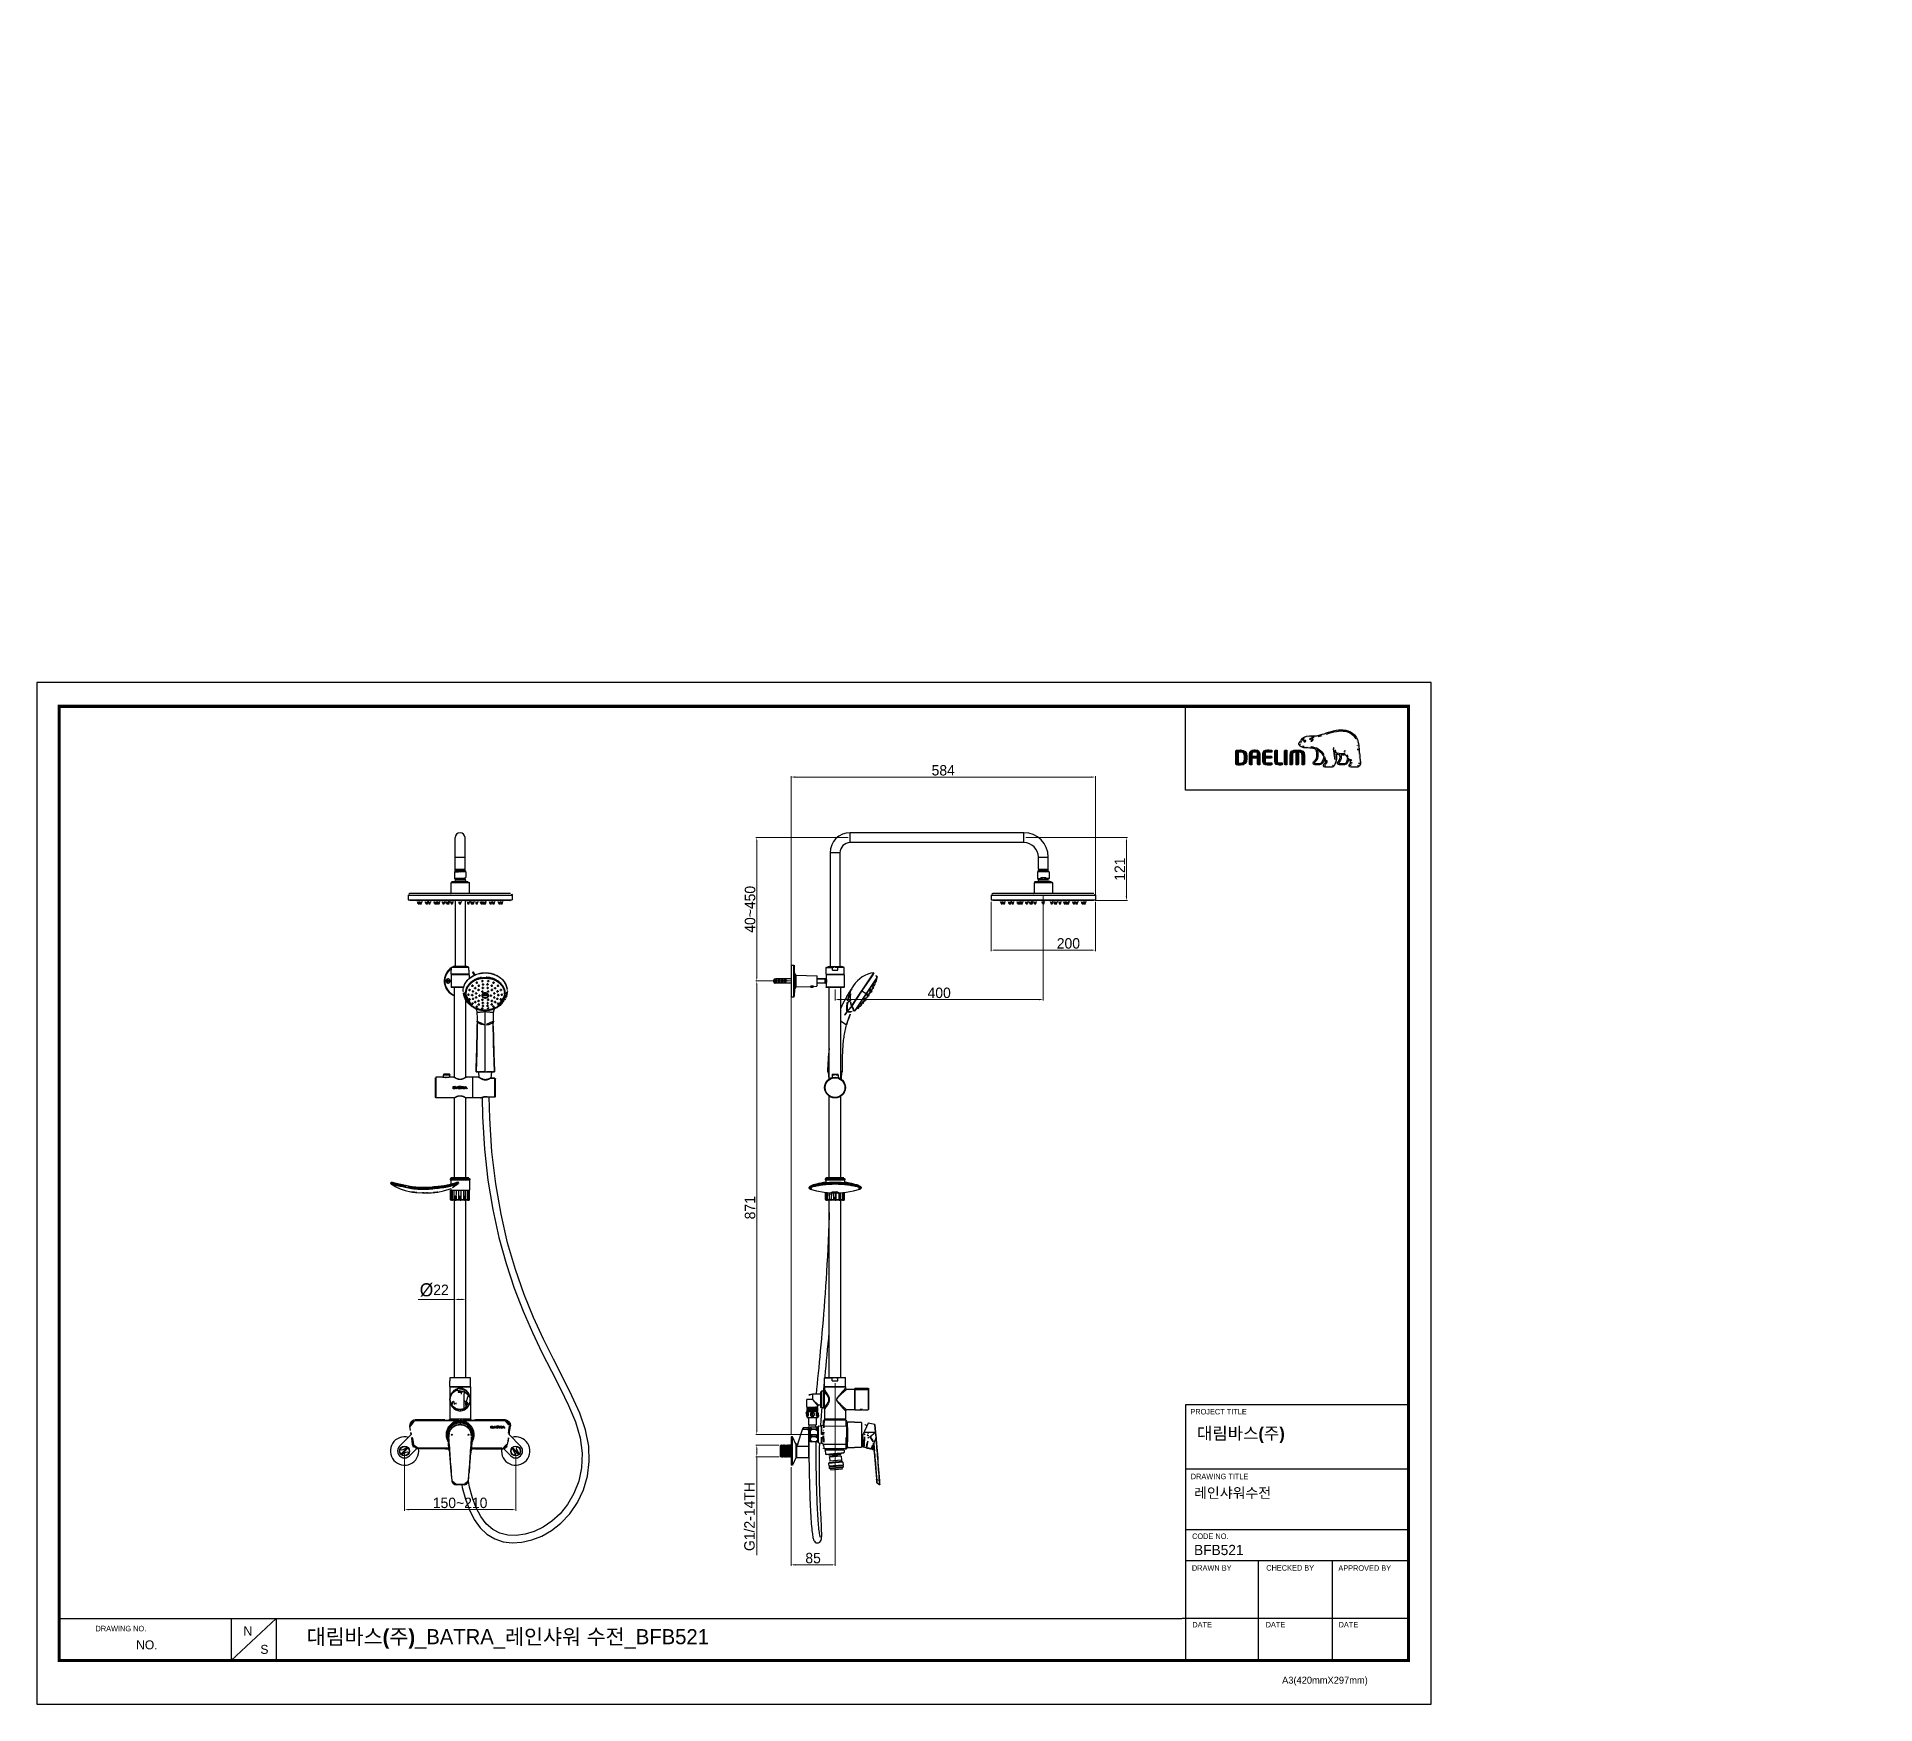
# Model space of a CAD drawing. Extents: x 16296660632 to 16296678915, y -37409619871 to -37409615350.
# Drawn here: x 16296675384 to 16296678915, y -37409618552 to -37409615350 of the extents above; entities outside this region: 1.
import ezdxf

# ---------------------------------------------------------------- set-up
doc = ezdxf.new("R2010")
doc.units = 0
doc.header["$LTSCALE"] = 10
doc.header["$MEASUREMENT"] = 0
doc.header["$PDMODE"] = 3
doc.header["$PDSIZE"] = -10
doc.layers.get('0').update_dxf_attribs({"linetype": 'CONTINUOUS'})
doc.layers.get('DEFPOINTS').update_dxf_attribs({"linetype": 'CONTINUOUS'})
doc.layers.add('레이어 1', color=7, linetype='CONTINUOUS')
doc.styles.add('Daelim Dimension', font='')
doc.styles.get('Daelim Dimension').set_extended_font_data('나눔고딕')
doc.dimstyles.new('DEFAULT', dxfattribs={"dimscale": 2, "dimtxt": 2, "dimasz": 2, "dimexe": 0, "dimexo": 2, "dimgap": 1, "dimtad": 1, "dimdec": 1, "dimzin": 9, "dimdsep": 46, "dimtxsty": 'Daelim Dimension', "dimcen": 0.5, "dimclrd": 252, "dimclre": 252, "dimclrt": 3, "dimadec": 1, "dimazin": 0, "dimtfac": 1, "dimtdec": 1, "dimtix": 1, "dimtmove": 0, "dimatfit": 3, "dimfxl": 1, "dimtolj": 1, "dimtzin": 1, "dimlwd": 9, "dimlwe": 9, "dimarcsym": 0})

msp = doc.modelspace()

# ---------------------------------------------------------------- texts
at = {"color": 5, "ltscale": 40, "style": 'Daelim Dimension'}
for s, height, p in [('PROJECT TITLE', 10.56891236, (16296677599.80681, -37409617995.735207)), ('DRAWING TITLE', 10.56891236, (16296677600.48443, -37409618120.125633)), ('CODE NO.', 10.5689124, (16296677603.13484, -37409618234.996674)), ('DRAWN BY', 10.5689124, (16296677602.720369, -37409618295.918404)), ('CHECKED BY', 10.5689124, (16296677745.51803, -37409618295.730957)), ('APPROVED BY', 10.56891236, (16296677884.009199, -37409618296.072327)), ('DRAWING NO.', 10.56891236, (16296675496.78484, -37409618412.337784)), ('DATE', 10.5689124, (16296677603.54587, -37409618404.848877)), ('DATE', 10.5689124, (16296677744.39414, -37409618404.848877)), ('DATE', 10.5689124, (16296677884.495211, -37409618404.848877)), ('A3(420mmX297mm)', 13.33911563, (16296677775.990841, -37409618512.814774))]:
    msp.add_text(s, height=height, dxfattribs=at).set_placement(p)
at = {"attachment_point": 1, "style": 'Daelim Dimension'}
for s, insert, char_height, width in [('{\\fPretendard Variable SemiBold|b0|i0|c129|p2;\\C7;대림바스(주)}', (16296677612.421021, -37409618020.258751), 23.54373177, 378.40104403), ('레인샤워수전', (16296677606.937599, -37409618136.598022), 19.654635, 457.83011967), ('BFB521', (16296677606.937599, -37409618246.257988), 19.654635, 457.83011967), ('N', (16296675781.012751, -37409618403.052559), 17.295764, 24.13811565), ('NO.', (16296675574.828979, -37409618429.623749), 17.2957643, 108.50240853), ('S', (16296675813.46722, -37409618438.30571), 17.295764, 24.13811565)]:
    msp.add_mtext(s, dxfattribs=dict(at, insert=insert, char_height=char_height, width=width))
at = {"color": 2, "insert": (16296675902.377979, -37409618408.055008), "char_height": 29.06078175, "width": 1718.98776587, "attachment_point": 1, "style": 'Daelim Dimension'}
msp.add_mtext('{\\fPretendard Variable SemiBold|b0|i0|c129|p2;대림바스(주)}_BATRA_레인샤워 수전_BFB521', dxfattribs=at)

# ---------------------------------------------------------------- blocks, each defined once
blk = doc.blocks.new('*D0')
at = {"color": 5, "lineweight": 9, "ltscale": 0.5, "transparency": 16777216}
for p, q in [((16296677283.7698, -37409616887.950821), (16296677478.952591, -37409616887.950821)), ((16296677476.952591, -37409617000.900833), (16296677476.952591, -37409616895.950821)), ((16296677416.7698, -37409617008.900833), (16296677478.952591, -37409617008.900833))]:
    blk.add_line(p, q, dxfattribs=at)
at = {"color": 5, "ltscale": 0.5, "transparency": 16777216}
for points in [[(16296677475.619261, -37409616895.950821), (16296677478.285931, -37409616895.950821), (16296677476.952591, -37409616887.950821)], [(16296677475.619261, -37409617000.900833), (16296677478.285931, -37409617000.900833), (16296677476.952591, -37409617008.900833)]]:
    blk.add_solid(points, dxfattribs=at)
at = {"layer": 'DEFPOINTS', "color": 0, "ltscale": 0.5, "transparency": 16777216}
for p in [(16296677279.7698, -37409616887.950821), (16296677476.952591, -37409616887.950821), (16296677412.7698, -37409617008.900833)]:
    blk.add_point(p, dxfattribs=at)
at = {"color": 7, "ltscale": 0.5, "transparency": 16777216, "insert": (16296677464.16576, -37409616948.425827), "char_height": 20, "attachment_point": 5, "rotation": 90, "style": 'Daelim Dimension'}
blk.add_mtext('\\A1;121', dxfattribs=at)
blk = doc.blocks.new('*D1')
at = {"color": 5, "lineweight": 9, "ltscale": 0.5, "transparency": 16777216}
for p, q in [((16296677317.2698, -37409616999.500816), (16296677317.2698, -37409617200.901451)), ((16296676917.2698, -37409617179.750816), (16296676917.2698, -37409617200.901451)), ((16296676925.2698, -37409617198.901451), (16296677309.2698, -37409617198.901451))]:
    blk.add_line(p, q, dxfattribs=at)
at = {"color": 5, "ltscale": 0.5, "transparency": 16777216}
for points in [[(16296676925.2698, -37409617197.568123), (16296676925.2698, -37409617200.234787), (16296676917.2698, -37409617198.901451)], [(16296677309.2698, -37409617197.568123), (16296677309.2698, -37409617200.234787), (16296677317.2698, -37409617198.901451)]]:
    blk.add_solid(points, dxfattribs=at)
at = {"layer": 'DEFPOINTS', "color": 0, "ltscale": 0.5, "transparency": 16777216}
for p in [(16296677317.2698, -37409616995.500816), (16296676917.2698, -37409617175.750816), (16296677317.2698, -37409617198.901451)]:
    blk.add_point(p, dxfattribs=at)
at = {"color": 7, "ltscale": 0.5, "transparency": 16777216, "insert": (16296677117.2698, -37409617186.085999), "char_height": 20, "attachment_point": 5, "style": 'Daelim Dimension'}
blk.add_mtext('\\A1;400', dxfattribs=at)
blk = doc.blocks.new('*D2')
at = {"color": 5, "lineweight": 9, "ltscale": 0.5, "transparency": 16777216}
for p, q in [((16296676833.90573, -37409617163.25082), (16296676764.92757, -37409617163.25082)), ((16296676766.92757, -37409618026.25082), (16296676766.92757, -37409617171.25082)), ((16296676881.67395, -37409618034.25082), (16296676764.92757, -37409618034.25082))]:
    blk.add_line(p, q, dxfattribs=at)
at = {"color": 5, "ltscale": 0.5, "transparency": 16777216}
for points in [[(16296676765.59424, -37409617171.25082), (16296676768.26091, -37409617171.25082), (16296676766.92757, -37409617163.25082)], [(16296676765.59424, -37409618026.25082), (16296676768.26091, -37409618026.25082), (16296676766.92757, -37409618034.25082)]]:
    blk.add_solid(points, dxfattribs=at)
at = {"layer": 'DEFPOINTS', "color": 0, "ltscale": 0.5, "transparency": 16777216}
for p in [(16296676766.92757, -37409617163.25082), (16296676837.90573, -37409617163.25082), (16296676885.67395, -37409618034.25082)]:
    blk.add_point(p, dxfattribs=at)
at = {"color": 7, "ltscale": 0.5, "transparency": 16777216, "insert": (16296676754.0406, -37409617598.75082), "char_height": 20, "attachment_point": 5, "rotation": 90, "style": 'Daelim Dimension'}
blk.add_mtext('\\A1;871', dxfattribs=at)
blk = doc.blocks.new('*D3')
at = {"color": 5, "lineweight": 9, "ltscale": 0.5, "transparency": 16777216}
for p, q in [((16296677217.270639, -37409617011.400833), (16296677217.270639, -37409617105.95192)), ((16296677417.268961, -37409617011.400833), (16296677417.268961, -37409617105.95192)), ((16296677225.270639, -37409617103.95192), (16296677409.268961, -37409617103.95192))]:
    blk.add_line(p, q, dxfattribs=at)
at = {"color": 5, "ltscale": 0.5, "transparency": 16777216}
for points in [[(16296677225.270639, -37409617102.618584), (16296677225.270639, -37409617105.285263), (16296677217.270639, -37409617103.95192)], [(16296677409.268961, -37409617102.618584), (16296677409.268961, -37409617105.285263), (16296677417.268961, -37409617103.95192)]]:
    blk.add_solid(points, dxfattribs=at)
at = {"layer": 'DEFPOINTS', "color": 0, "ltscale": 0.5, "transparency": 16777216}
for p in [(16296677217.270639, -37409617007.400833), (16296677417.268961, -37409617007.400833), (16296677417.268961, -37409617103.95192)]:
    blk.add_point(p, dxfattribs=at)
at = {"color": 7, "ltscale": 0.5, "transparency": 16777216, "insert": (16296677365.5063, -37409617091.107857), "char_height": 20, "attachment_point": 5, "style": 'Daelim Dimension'}
blk.add_mtext('\\A1;200', dxfattribs=at)
blk = doc.blocks.new('*D4')
at = {"color": 5, "lineweight": 9, "ltscale": 0.5, "transparency": 16777216}
for p, q in [((16296676942.2698, -37409616887.95082), (16296676764.92757, -37409616887.95082)), ((16296676766.92757, -37409617155.25082), (16296676766.92757, -37409616895.95082)), ((16296676812.38121, -37409617163.25082), (16296676764.92757, -37409617163.25082))]:
    blk.add_line(p, q, dxfattribs=at)
at = {"color": 5, "ltscale": 0.5, "transparency": 16777216}
for points in [[(16296676765.59424, -37409616895.95082), (16296676768.26091, -37409616895.95082), (16296676766.92757, -37409616887.95082)], [(16296676765.59424, -37409617155.25082), (16296676768.26091, -37409617155.25082), (16296676766.92757, -37409617163.25082)]]:
    blk.add_solid(points, dxfattribs=at)
at = {"layer": 'DEFPOINTS', "color": 0, "ltscale": 0.5, "transparency": 16777216}
for p in [(16296676766.92757, -37409616887.95082), (16296676946.2698, -37409616887.95082), (16296676816.38121, -37409617163.25082)]:
    blk.add_point(p, dxfattribs=at)
at = {"color": 7, "ltscale": 0.5, "transparency": 16777216, "insert": (16296676754.06921, -37409617025.60082), "char_height": 20, "attachment_point": 5, "rotation": 90, "style": 'Daelim Dimension'}
blk.add_mtext('\\A1;40~450', dxfattribs=at)
blk = doc.blocks.new('*D5')
at = {"color": 5, "lineweight": 9, "ltscale": 0.5, "transparency": 16777216}
for p, q in [((16296676917.2698, -37409617935.450821), (16296676917.2698, -37409618286.602623)), ((16296676832.869801, -37409618097.254044), (16296676832.869801, -37409618286.602623)), ((16296676840.869801, -37409618284.602623), (16296676909.2698, -37409618284.602623))]:
    blk.add_line(p, q, dxfattribs=at)
at = {"color": 5, "ltscale": 0.5, "transparency": 16777216}
for points in [[(16296676840.869801, -37409618283.269287), (16296676840.869801, -37409618285.935959), (16296676832.869801, -37409618284.602623)], [(16296676909.2698, -37409618283.269287), (16296676909.2698, -37409618285.935959), (16296676917.2698, -37409618284.602623)]]:
    blk.add_solid(points, dxfattribs=at)
at = {"layer": 'DEFPOINTS', "color": 0, "ltscale": 0.5, "transparency": 16777216}
for p in [(16296676917.2698, -37409617931.450821), (16296676832.869801, -37409618093.254044), (16296676917.2698, -37409618284.602623)]:
    blk.add_point(p, dxfattribs=at)
at = {"color": 7, "ltscale": 0.5, "transparency": 16777216, "insert": (16296676875.069799, -37409618271.715637), "char_height": 20, "attachment_point": 5, "style": 'Daelim Dimension'}
blk.add_mtext('\\A1;85', dxfattribs=at)
blk = doc.blocks.new('*D6')
at = {"color": 5, "lineweight": 9, "ltscale": 0.5, "transparency": 16777216}
for p, q in [((16296676186.1, -37409617774.8), (16296676116.7, -37409617774.8)), ((16296676186.1, -37409617808.6), (16296676186.1, -37409617772.8)), ((16296676200.1, -37409617774.8), (16296676194.1, -37409617774.8)), ((16296676208.1, -37409617808.6), (16296676208.1, -37409617772.8))]:
    blk.add_line(p, q, dxfattribs=at)
at = {"color": 5, "ltscale": 0.5, "transparency": 16777216}
for points in [[(16296676194.1, -37409617773.5), (16296676194.1, -37409617776.1), (16296676186.1, -37409617774.8)], [(16296676200.1, -37409617773.5), (16296676200.1, -37409617776.1), (16296676208.1, -37409617774.8)]]:
    blk.add_solid(points, dxfattribs=at)
at = {"layer": 'DEFPOINTS', "color": 0, "ltscale": 0.5, "transparency": 16777216}
for p in [(16296676208.1, -37409617774.8), (16296676186.1, -37409617812.6), (16296676208.1, -37409617812.6)]:
    blk.add_point(p, dxfattribs=at)
at = {"color": 7, "ltscale": 0.5, "transparency": 16777216, "insert": (16296676147.4, -37409617756.8), "char_height": 20, "attachment_point": 5, "style": 'Daelim Dimension'}
blk.add_mtext('\\A1;{\\H1.25x;\\C256;Ø}22', dxfattribs=at)
blk = doc.blocks.new('*D7')
at = {"color": 5, "lineweight": 9, "ltscale": 0.5, "transparency": 16777216}
for p, q in [((16296676809.119829, -37409618054.899918), (16296676764.92758, -37409618054.899918)), ((16296676766.92758, -37409618062.899918), (16296676766.92758, -37409618069.099907)), ((16296676809.79298, -37409618077.099907), (16296676764.92758, -37409618077.099907)), ((16296676766.92758, -37409618077.099907), (16296676766.92758, -37409618266.26049))]:
    blk.add_line(p, q, dxfattribs=at)
at = {"color": 5, "ltscale": 0.5, "transparency": 16777216}
for points in [[(16296676765.59425, -37409618062.899918), (16296676768.26091, -37409618062.899918), (16296676766.92758, -37409618054.899918)], [(16296676765.59425, -37409618069.099907), (16296676768.26091, -37409618069.099907), (16296676766.92758, -37409618077.099907)]]:
    blk.add_solid(points, dxfattribs=at)
at = {"layer": 'DEFPOINTS', "color": 0, "ltscale": 0.5, "transparency": 16777216}
for p in [(16296676813.119829, -37409618054.899918), (16296676766.92758, -37409618077.099907), (16296676813.79298, -37409618077.099907)]:
    blk.add_point(p, dxfattribs=at)
at = {"color": 7, "ltscale": 0.5, "transparency": 16777216, "insert": (16296676752.981951, -37409618191.957199), "char_height": 20, "attachment_point": 5, "rotation": 90, "style": 'Daelim Dimension'}
blk.add_mtext('\\A1;G1/2-14TH', dxfattribs=at)
blk = doc.blocks.new('*D8')
at = {"color": 5, "lineweight": 9, "ltscale": 0.5, "transparency": 16777216}
for p, q in [((16296676090.314199, -37409618069.999863), (16296676090.314199, -37409618180.589401)), ((16296676303.812389, -37409618069.999863), (16296676303.812389, -37409618180.589401)), ((16296676295.812389, -37409618178.589401), (16296676098.314199, -37409618178.589401))]:
    blk.add_line(p, q, dxfattribs=at)
at = {"color": 5, "ltscale": 0.5, "transparency": 16777216}
for points in [[(16296676098.314199, -37409618177.256073), (16296676098.314199, -37409618179.922737), (16296676090.314199, -37409618178.589401)], [(16296676295.812389, -37409618177.256073), (16296676295.812389, -37409618179.922737), (16296676303.812389, -37409618178.589401)]]:
    blk.add_solid(points, dxfattribs=at)
at = {"layer": 'DEFPOINTS', "color": 0, "ltscale": 0.5, "transparency": 16777216}
for p in [(16296676090.314199, -37409618065.999863), (16296676303.812389, -37409618065.999863), (16296676090.314199, -37409618178.589401)]:
    blk.add_point(p, dxfattribs=at)
at = {"color": 7, "ltscale": 0.5, "transparency": 16777216, "insert": (16296676197.06329, -37409618165.702423), "char_height": 20, "attachment_point": 5, "style": 'Daelim Dimension'}
blk.add_mtext('\\A1;150~210', dxfattribs=at)
blk = doc.blocks.new('*D9')
at = {"color": 5, "lineweight": 9, "ltscale": 0.5, "transparency": 16777216}
for p, q in [((16296676832.869801, -37409618034.745796), (16296676832.869801, -37409616769.545937)), ((16296677409.2698, -37409616771.545937), (16296676840.869801, -37409616771.545937)), ((16296677417.2698, -37409616998.900833), (16296677417.2698, -37409616769.545937))]:
    blk.add_line(p, q, dxfattribs=at)
at = {"color": 5, "ltscale": 0.5, "transparency": 16777216}
for points in [[(16296676840.869801, -37409616770.212608), (16296676840.869801, -37409616772.87928), (16296676832.869801, -37409616771.545937)], [(16296677409.2698, -37409616770.212608), (16296677409.2698, -37409616772.87928), (16296677417.2698, -37409616771.545937)]]:
    blk.add_solid(points, dxfattribs=at)
at = {"layer": 'DEFPOINTS', "color": 0, "ltscale": 0.5, "transparency": 16777216}
for p in [(16296676832.869801, -37409616771.545937), (16296677417.2698, -37409617002.900833), (16296676832.869801, -37409618038.745796)]:
    blk.add_point(p, dxfattribs=at)
at = {"color": 7, "ltscale": 0.5, "transparency": 16777216, "insert": (16296677125.069799, -37409616758.658974), "char_height": 20, "attachment_point": 5, "style": 'Daelim Dimension'}
blk.add_mtext('\\A1;584', dxfattribs=at)

# ---------------------------------------------------------------- dimensions: what is measured, and where the dimension line sits
at = {"ltscale": 0.5}
for base, p1, p2, picture, middle in [((16296676832.869801, -37409616771.545937), (16296677417.2698, -37409617002.900833), (16296676832.869801, -37409618038.745796), '*D9', (16296677125.069799, -37409616758.658974)), ((16296677317.2698, -37409617198.901451), (16296676917.2698, -37409617175.750816), (16296677317.2698, -37409616995.500816), '*D1', (16296677117.2698, -37409617186.085999))]:
    dim = msp.add_linear_dim(base=base, p1=p1, p2=p2, dimstyle='DEFAULT', override={"dimtxt": 10, "dimasz": 4, "dimexe": 1, "dimdec": 0, "dimclrd": 5, "dimclre": 5, "dimclrt": 7}, dxfattribs=at)
    dim.commit()
    dim.dimension.update_dxf_attribs({"geometry": picture, "text_midpoint": middle})
for base, p1, p2, text, picture, middle in [((16296676766.92757, -37409616887.950821), (16296676816.38121, -37409617163.250816), (16296676946.2698, -37409616887.950821), '40~450', '*D4', (16296676766.92758, -37409617025.600822)), ((16296676766.92757, -37409617163.250816), (16296676885.67395, -37409618034.250816), (16296676837.905729, -37409617163.250816), '871', '*D2', (16296676766.92758, -37409617598.750816)), ((16296676766.92758, -37409618077.099907), (16296676813.119829, -37409618054.899918), (16296676813.79298, -37409618077.099907), 'G1/2-14TH', '*D7', (16296676766.927589, -37409618191.957199))]:
    dim = msp.add_linear_dim(base=base, p1=p1, p2=p2, angle=90, text=text, dimstyle='DEFAULT', override={"dimtxt": 10, "dimasz": 4, "dimexe": 1, "dimdec": 0, "dimclrd": 5, "dimclre": 5, "dimclrt": 7}, dxfattribs=at)
    dim.commit()
    dim.dimension.update_dxf_attribs({"geometry": picture, "text_midpoint": middle, "dimtype": 160})
dim = msp.add_linear_dim(base=(16296677476.952591, -37409616887.950821), p1=(16296677412.7698, -37409617008.900833), p2=(16296677279.7698, -37409616887.950821), angle=90, dimstyle='DEFAULT', override={"dimtxt": 10, "dimasz": 4, "dimexe": 1, "dimdec": 0, "dimclrd": 5, "dimclre": 5, "dimclrt": 7}, dxfattribs=at)
dim.commit()
dim.dimension.update_dxf_attribs({"geometry": '*D0', "text_midpoint": (16296677464.16576, -37409616948.425827)})
dim = msp.add_linear_dim(base=(16296677417.268961, -37409617103.95192), p1=(16296677217.270639, -37409617007.400833), p2=(16296677417.268961, -37409617007.400833), dimstyle='DEFAULT', override={"dimtxt": 10, "dimasz": 4, "dimexe": 1, "dimdec": 0, "dimclrd": 5, "dimclre": 5, "dimclrt": 7}, dxfattribs=at)
dim.commit()
dim.dimension.update_dxf_attribs({"geometry": '*D3', "text_midpoint": (16296677365.5063, -37409617103.95192), "dimtype": 160})
dim = msp.add_linear_dim(base=(16296676208.06329, -37409617774.808052), p1=(16296676186.06329, -37409617812.618553), p2=(16296676208.06329, -37409617812.618553), text='{\\H1.25x;\\C256;Ø}<>', dimstyle='DEFAULT', override={"dimtxt": 10, "dimasz": 4, "dimexe": 1, "dimdec": 0, "dimclrd": 5, "dimclre": 5, "dimclrt": 7}, dxfattribs=at)
dim.commit()
dim.dimension.update_dxf_attribs({"geometry": '*D6', "text_midpoint": (16296676147.372299, -37409617774.808052), "dimtype": 160})
for base, p1, p2, text, picture, middle in [((16296676917.2698, -37409618284.602623), (16296676832.869801, -37409618093.254044), (16296676917.2698, -37409617931.450821), '85', '*D5', (16296676875.069799, -37409618271.715637)), ((16296676090.314199, -37409618178.589401), (16296676303.812389, -37409618065.999863), (16296676090.314199, -37409618065.999863), '150~210', '*D8', (16296676197.06329, -37409618165.702423))]:
    dim = msp.add_linear_dim(base=base, p1=p1, p2=p2, text=text, dimstyle='DEFAULT', override={"dimtxt": 10, "dimasz": 4, "dimexe": 1, "dimdec": 0, "dimclrd": 5, "dimclre": 5, "dimclrt": 7}, dxfattribs=at)
    dim.commit()
    dim.dimension.update_dxf_attribs({"geometry": picture, "text_midpoint": middle})

# ---------------------------------------------------------------- hatches: boundary and pattern name
at = {"ltscale": 0.5}
h = msp.add_hatch(color=256, dxfattribs=at)
h.dxf.hatch_style = 1
h.paths.add_polyline_path([(16296678913.30957, -37409615350.685516, 1), (16296678915.30957, -37409615350.685516, 1)])
h.paths.add_polyline_path([(16296676180.063299, -37409618034.750816, 1), (16296676182.063299, -37409618034.750816, 1)])
h = msp.add_hatch(color=256, dxfattribs=at)
h.dxf.hatch_style = 1
edge = h.paths.add_edge_path()
edge.add_spline(control_points=[(16296676201.06344, -37409617951.815819), (16296676201.06344, -37409617951.714577), (16296676200.986891, -37409617951.613327), (16296676200.859541, -37409617951.613327)], knot_values=[33.295, 33.295, 33.295, 33.295, 34.295, 34.295, 34.295, 34.295], degree=3, periodic=0)
edge.add_line((16296676200.859541, -37409617951.613327), (16296676193.267059, -37409617951.613327))
edge.add_spline(control_points=[(16296676193.267059, -37409617951.613327), (16296676193.14006, -37409617951.613327), (16296676193.06315, -37409617951.714577), (16296676193.06315, -37409617951.815819)], knot_values=[55.817, 55.817, 55.817, 55.817, 56.817, 56.817, 56.817, 56.817], degree=3, periodic=0)
edge.add_line((16296676193.06315, -37409617951.815819), (16296676193.06315, -37409617952.910843))
edge.add_spline(control_points=[(16296676193.06315, -37409617952.910843), (16296676193.06315, -37409617953.036789), (16296676193.14006, -37409617953.114037), (16296676193.267059, -37409617953.114037)], knot_values=[4.104, 4.104, 4.104, 4.104, 5.104, 5.104, 5.104, 5.104], degree=3, periodic=0)
edge.add_line((16296676193.267059, -37409617953.114037), (16296676198.869169, -37409617953.114037))
edge.add_line((16296676198.869169, -37409617953.114037), (16296676198.869169, -37409617953.413551))
edge.add_spline(control_points=[(16296676198.869169, -37409617953.413551), (16296676198.869169, -37409617953.555023), (16296676198.927731, -37409617953.613579), (16296676199.06884, -37409617953.613579)], knot_values=[21.833, 21.833, 21.833, 21.833, 22.833, 22.833, 22.833, 22.833], degree=3, periodic=0)
edge.add_line((16296676199.06884, -37409617953.613579), (16296676200.145519, -37409617953.613579))
edge.add_spline(control_points=[(16296676200.145519, -37409617953.613579), (16296676200.28698, -37409617953.613579), (16296676200.345539, -37409617953.555023), (16296676200.345539, -37409617953.413551)], knot_values=[25.885, 25.885, 25.885, 25.885, 26.885, 26.885, 26.885, 26.885], degree=3, periodic=0)
edge.add_line((16296676200.345539, -37409617953.413551), (16296676200.345539, -37409617953.114037))
edge.add_line((16296676200.345539, -37409617953.114037), (16296676200.859541, -37409617953.114037))
edge.add_spline(control_points=[(16296676200.859541, -37409617953.114037), (16296676200.986891, -37409617953.114037), (16296676201.06344, -37409617953.036789), (16296676201.06344, -37409617952.910843)], knot_values=[29.191, 29.191, 29.191, 29.191, 30.191, 30.191, 30.191, 30.191], degree=3, periodic=0)
edge.add_line((16296676201.06344, -37409617952.910843), (16296676201.06344, -37409617951.815819))
edge = h.paths.add_edge_path()
edge.add_spline(control_points=[(16296676199.99132, -37409617954.155724), (16296676199.99132, -37409617954.014618), (16296676199.93276, -37409617953.956047), (16296676199.79129, -37409617953.956047)], knot_values=[16.504, 16.504, 16.504, 16.504, 17.504, 17.504, 17.504, 17.504], degree=3, periodic=0)
edge.add_line((16296676199.79129, -37409617953.956047), (16296676199.422991, -37409617953.956047))
edge.add_spline(control_points=[(16296676199.422991, -37409617953.956047), (16296676199.28153, -37409617953.956047), (16296676199.22332, -37409617954.014618), (16296676199.22332, -37409617954.155724)], knot_values=[18.548, 18.548, 18.548, 18.548, 19.548, 19.548, 19.548, 19.548], degree=3, periodic=0)
edge.add_line((16296676199.22332, -37409617954.155724), (16296676199.22332, -37409617956.529907))
edge.add_spline(control_points=[(16296676199.22332, -37409617956.529922), (16296676199.22332, -37409617956.671387), (16296676199.28153, -37409617956.729942), (16296676199.422991, -37409617956.729942)], knot_values=[6.73, 6.73, 6.73, 6.73, 7.73, 7.73, 7.73, 7.73], degree=3, periodic=0)
edge.add_line((16296676199.422991, -37409617956.729942), (16296676199.79129, -37409617956.729942))
edge.add_spline(control_points=[(16296676199.79129, -37409617956.729942), (16296676199.93276, -37409617956.729942), (16296676199.99132, -37409617956.671387), (16296676199.99132, -37409617956.529922)], knot_values=[8.774, 8.774, 8.774, 8.774, 9.774, 9.774, 9.774, 9.774], degree=3, periodic=0)
edge.add_line((16296676199.99132, -37409617956.529922), (16296676199.99132, -37409617954.155731))
edge = h.paths.add_edge_path()
edge.add_line((16296676209.844179, -37409617972.209747), (16296676207.166651, -37409617970.663879))
edge.add_line((16296676207.166651, -37409617970.663879), (16296676206.4823, -37409617970.268768))
edge.add_spline(control_points=[(16296676206.4823, -37409617970.268768), (16296676206.41325, -37409617970.228897), (16296676205.91012, -37409617969.916428), (16296676205.802059, -37409617969.942017)], knot_values=[26.88, 26.88, 26.88, 26.88, 27.88, 27.88, 27.88, 27.88], degree=3, periodic=0)
edge.add_spline(control_points=[(16296676205.802059, -37409617969.942017), (16296676205.701, -37409617969.966782), (16296676205.398149, -37409617970.480759), (16296676205.398581, -37409617970.57103)], knot_values=[25.88, 25.88, 25.88, 25.88, 26.88, 26.88, 26.88, 26.88], degree=3, periodic=0)
edge.add_spline(control_points=[(16296676205.398581, -37409617970.57103), (16296676205.398951, -37409617970.751709), (16296676205.87077, -37409617970.972366), (16296676205.970369, -37409617971.029877)], knot_values=[24.88, 24.88, 24.88, 24.88, 25.88, 25.88, 25.88, 25.88], degree=3, periodic=0)
edge.add_line((16296676205.970369, -37409617971.029877), (16296676208.64789, -37409617972.575752))
edge.add_line((16296676208.64789, -37409617972.575752), (16296676209.941441, -37409617973.322594))
edge.add_line((16296676209.941441, -37409617973.322578), (16296676210.58913, -37409617973.696533))
edge.add_spline(control_points=[(16296676210.58913, -37409617973.696533), (16296676210.80147, -37409617973.819107), (16296676211.255079, -37409617973.940063), (16296676211.05382, -37409617974.288658)], knot_values=[8.762, 8.762, 8.762, 8.762, 9.762, 9.762, 9.762, 9.762], degree=3, periodic=0)
edge.add_line((16296676211.05382, -37409617974.288658), (16296676209.508301, -37409617976.965584))
edge.add_spline(control_points=[(16296676209.508301, -37409617976.965584), (16296676209.4695, -37409617977.032791), (16296676209.14851, -37409617977.540779), (16296676209.18981, -37409617977.650574)], knot_values=[48.073, 48.073, 48.073, 48.073, 49.073, 49.073, 49.073, 49.073], degree=3, periodic=0)
edge.add_spline(control_points=[(16296676209.18981, -37409617977.650574), (16296676209.2213, -37409617977.731491), (16296676209.74888, -37409617978.036903), (16296676209.82913, -37409617978.037613)], knot_values=[47.073, 47.073, 47.073, 47.073, 48.073, 48.073, 48.073, 48.073], degree=3, periodic=0)
edge.add_spline(control_points=[(16296676209.82913, -37409617978.037613), (16296676210.07254, -37409617978.040047), (16296676210.605169, -37409617976.894539), (16296676210.67732, -37409617976.769577)], knot_values=[46.073, 46.073, 46.073, 46.073, 47.073, 47.073, 47.073, 47.073], degree=3, periodic=0)
edge.add_spline(control_points=[(16296676210.67732, -37409617976.769577), (16296676210.813841, -37409617976.533119), (16296676212.12406, -37409617974.382294), (16296676212.14316, -37409617974.061333)], knot_values=[45.073, 45.073, 45.073, 45.073, 46.073, 46.073, 46.073, 46.073], degree=3, periodic=0)
edge.add_spline(control_points=[(16296676212.14316, -37409617974.061333), (16296676212.175711, -37409617973.503311), (16296676211.819941, -37409617973.350456), (16296676211.429501, -37409617973.125038)], knot_values=[44.073, 44.073, 44.073, 44.073, 45.073, 45.073, 45.073, 45.073], degree=3, periodic=0)
edge.add_line((16296676211.429501, -37409617973.125038), (16296676210.900961, -37409617972.819893))
edge.add_line((16296676210.900961, -37409617972.819893), (16296676209.844179, -37409617972.209747))
edge = h.paths.add_edge_path(flags=17)
edge.add_spline(control_points=[(16296676209.599991, -37409617974.866219), (16296676209.44006, -37409617974.707893), (16296676209.279169, -37409617974.549828), (16296676209.11924, -37409617974.391502)], knot_values=[2, 2, 2, 2, 3, 3, 3, 3], degree=3, periodic=0)
edge.add_spline(control_points=[(16296676209.11924, -37409617974.391502), (16296676208.95896, -37409617974.233788), (16296676208.798241, -37409617974.075417), (16296676208.63801, -37409617973.916924)], knot_values=[3, 3, 3, 3, 4, 4, 4, 4], degree=3, periodic=0)
edge.add_spline(control_points=[(16296676208.63801, -37409617973.916924), (16296676208.51219, -37409617973.79335), (16296676208.44899, -37409617973.619179), (16296676208.245159, -37409617973.563011)], knot_values=[4, 4, 4, 4, 5, 5, 5, 5], degree=3, periodic=0)
edge.add_spline(control_points=[(16296676208.245159, -37409617973.563011), (16296676208.19154, -37409617973.547943), (16296676208.1532, -37409617973.549431), (16296676208.112101, -37409617973.59169)], knot_values=[5, 5, 5, 5, 6, 6, 6, 6], degree=3, periodic=0)
edge.add_spline(control_points=[(16296676208.112101, -37409617973.59169), (16296676207.867081, -37409617973.842506), (16296676207.96143, -37409617973.908386), (16296676208.17647, -37409617974.120117)], knot_values=[6, 6, 6, 6, 7, 7, 7, 7], degree=3, periodic=0)
edge.add_spline(control_points=[(16296676208.17647, -37409617974.120117), (16296676208.337009, -37409617974.278801), (16296676208.49729, -37409617974.436523), (16296676208.65757, -37409617974.594231)], knot_values=[7, 7, 7, 7, 8, 8, 8, 8], degree=3, periodic=0)
edge.add_spline(control_points=[(16296676208.65757, -37409617974.594231), (16296676208.81811, -37409617974.752907), (16296676208.978701, -37409617974.910797), (16296676209.139589, -37409617975.068863)], knot_values=[8, 8, 8, 8, 9, 9, 9, 9], degree=3, periodic=0)
edge.add_spline(control_points=[(16296676209.139589, -37409617975.068863), (16296676209.26358, -37409617975.191368), (16296676209.335739, -37409617975.355652), (16296676209.532431, -37409617975.415031)], knot_values=[9, 9, 9, 9, 10, 10, 10, 10], degree=3, periodic=0)
edge.add_spline(control_points=[(16296676209.532431, -37409617975.415031), (16296676209.58819, -37409617975.431343), (16296676209.627399, -37409617975.43116), (16296676209.66679, -37409617975.380577)], knot_values=[10, 10, 10, 10, 11, 11, 11, 11], degree=3, periodic=0)
edge.add_spline(control_points=[(16296676209.66679, -37409617975.380577), (16296676209.93211, -37409617975.149628), (16296676209.804569, -37409617975.067848), (16296676209.599991, -37409617974.866219)], knot_values=[1, 1, 1, 1, 2, 2, 2, 2], degree=3, periodic=0)
edge = h.paths.add_edge_path(flags=17)
edge.add_spline(control_points=[(16296676208.789181, -37409617975.514214), (16296676208.59483, -37409617975.402817), (16296676208.39999, -37409617975.29155), (16296676208.20503, -37409617975.179802)], knot_values=[8, 8, 8, 8, 9, 9, 9, 9], degree=3, periodic=0)
edge.add_spline(control_points=[(16296676208.20503, -37409617975.179802), (16296676208.010851, -37409617975.0681), (16296676207.815889, -37409617974.956352), (16296676207.621229, -37409617974.84478)], knot_values=[7, 7, 7, 7, 8, 8, 8, 8], degree=3, periodic=0)
edge.add_spline(control_points=[(16296676207.621229, -37409617974.84478), (16296676207.399019, -37409617974.718117), (16296676207.182461, -37409617974.642372), (16296676207.096149, -37409617974.950607)], knot_values=[6, 6, 6, 6, 7, 7, 7, 7], degree=3, periodic=0)
edge.add_spline(control_points=[(16296676207.096149, -37409617974.950607), (16296676207.0809, -37409617975.004532), (16296676207.0921, -37409617975.044403), (16296676207.12178, -37409617975.089653)], knot_values=[5, 5, 5, 5, 6, 6, 6, 6], degree=3, periodic=0)
edge.add_spline(control_points=[(16296676207.12178, -37409617975.089653), (16296676207.23457, -37409617975.261902), (16296676207.415951, -37409617975.278633), (16296676207.567841, -37409617975.365509)], knot_values=[4, 4, 4, 4, 5, 5, 5, 5], degree=3, periodic=0)
edge.add_spline(control_points=[(16296676207.567841, -37409617975.365509), (16296676207.763161, -37409617975.476646), (16296676207.95813, -37409617975.588387), (16296676208.15217, -37409617975.699623)], knot_values=[3, 3, 3, 3, 4, 4, 4, 4], degree=3, periodic=0)
edge.add_spline(control_points=[(16296676208.15217, -37409617975.699623), (16296676208.347139, -37409617975.811363), (16296676208.541491, -37409617975.92276), (16296676208.73646, -37409617976.034508)], knot_values=[2, 2, 2, 2, 3, 3, 3, 3], degree=3, periodic=0)
edge.add_spline(control_points=[(16296676208.73646, -37409617976.034508), (16296676208.999599, -37409617976.184807), (16296676209.08543, -37409617976.240059), (16296676209.243561, -37409617975.935822)], knot_values=[1, 1, 1, 1, 2, 2, 2, 2], degree=3, periodic=0)
edge.add_spline(control_points=[(16296676209.243561, -37409617975.935822), (16296676209.27108, -37409617975.888161), (16296676209.259769, -37409617975.852707), (16296676209.237431, -37409617975.808853)], knot_values=[10, 10, 10, 10, 11, 11, 11, 11], degree=3, periodic=0)
edge.add_spline(control_points=[(16296676209.237431, -37409617975.808853), (16296676209.136009, -37409617975.61058), (16296676208.945351, -37409617975.603561), (16296676208.789181, -37409617975.514214)], knot_values=[9, 9, 9, 9, 10, 10, 10, 10], degree=3, periodic=0)
edge = h.paths.add_edge_path(flags=17)
edge.add_spline(control_points=[(16296676208.87742, -37409617976.749207), (16296676208.90144, -37409617976.691383), (16296676208.88233, -37409617976.659569), (16296676208.8375, -37409617976.624321)], knot_values=[10.9091581915, 10.9091581915, 10.9091581915, 10.9091581915, 11.9091581915, 11.9091581915, 11.9091581915, 11.9091581915], degree=3, periodic=0)
edge.add_spline(control_points=[(16296676208.8375, -37409617976.624321), (16296676208.680149, -37409617976.496811), (16296676208.49959, -37409617976.52169), (16296676208.328699, -37409617976.47477)], knot_values=[9.9091581915, 9.9091581915, 9.9091581915, 9.9091581915, 10.9091581915, 10.9091581915, 10.9091581915, 10.9091581915], degree=3, periodic=0)
edge.add_spline(control_points=[(16296676208.328699, -37409617976.47477), (16296676208.111931, -37409617976.415604), (16296676207.89608, -37409617976.356972), (16296676207.679609, -37409617976.297989)], knot_values=[8.9091581915, 8.9091581915, 8.9091581915, 8.9091581915, 9.9091581915, 9.9091581915, 9.9091581915, 9.9091581915], degree=3, periodic=0)
edge.add_spline(control_points=[(16296676207.679609, -37409617976.297989), (16296676207.46314, -37409617976.238998), (16296676207.246731, -37409617976.17923), (16296676207.03026, -37409617976.120247)], knot_values=[7.9091581915, 7.9091581915, 7.9091581915, 7.9091581915, 8.9091581915, 8.9091581915, 8.9091581915, 8.9091581915], degree=3, periodic=0)
edge.add_spline(control_points=[(16296676207.03026, -37409617976.120247), (16296676206.744261, -37409617976.042702), (16296676206.631001, -37409617976.007446), (16296676206.560551, -37409617976.341141)], knot_values=[6.9091581915, 6.9091581915, 6.9091581915, 6.9091581915, 7.9091581915, 7.9091581915, 7.9091581915, 7.9091581915], degree=3, periodic=0)
edge.add_spline(control_points=[(16296676206.560551, -37409617976.341141), (16296676206.54808, -37409617976.398712), (16296676206.574471, -37409617976.427803), (16296676206.61335, -37409617976.462059)], knot_values=[5.9091581915, 5.9091581915, 5.9091581915, 5.9091581915, 6.9091581915, 6.9091581915, 6.9091581915, 6.9091581915], degree=3, periodic=0)
edge.add_spline(control_points=[(16296676206.61335, -37409617976.462059), (16296676206.768311, -37409617976.595108), (16296676206.94775, -37409617976.578537), (16296676207.11911, -37409617976.625343)], knot_values=[4.9091581915, 4.9091581915, 4.9091581915, 4.9091581915, 5.9091581915, 5.9091581915, 5.9091581915, 5.9091581915], degree=3, periodic=0)
edge.add_line((16296676207.11911, -37409617976.625343), (16296676207.76899, -37409617976.802162))
edge.add_spline(control_points=[(16296676207.76899, -37409617976.802162), (16296676207.98546, -37409617976.861153), (16296676208.201929, -37409617976.920143), (16296676208.418039, -37409617976.979729)], knot_values=[2, 2, 2, 2, 3, 3, 3, 3], degree=3, periodic=0)
edge.add_spline(control_points=[(16296676208.418039, -37409617976.979729), (16296676208.718031, -37409617977.061272), (16296676208.809219, -37409617977.090286), (16296676208.87742, -37409617976.749207)], knot_values=[1, 1, 1, 1, 2, 2, 2, 2], degree=3, periodic=0)
edge = h.paths.add_edge_path()
edge.add_spline(control_points=[(16296676184.87921, -37409617971.267868), (16296676184.91099, -37409617971.094307), (16296676185.018801, -37409617970.944504), (16296676184.951611, -37409617970.744164)], knot_values=[4, 4, 4, 4, 5, 5, 5, 5], degree=3, periodic=0)
edge.add_spline(control_points=[(16296676184.951611, -37409617970.744164), (16296676184.93313, -37409617970.691704), (16296676184.910589, -37409617970.661133), (16296676184.85178, -37409617970.650269)], knot_values=[5, 5, 5, 5, 6, 6, 6, 6], degree=3, periodic=0)
edge.add_spline(control_points=[(16296676184.85178, -37409617970.650269), (16296676184.506491, -37409617970.590553), (16296676184.506109, -37409617970.702789), (16296676184.45191, -37409617971.000488)], knot_values=[6, 6, 6, 6, 7, 7, 7, 7], degree=3, periodic=0)
edge.add_spline(control_points=[(16296676184.45191, -37409617971.000488), (16296676184.411329, -37409617971.222298), (16296676184.370569, -37409617971.443802), (16296676184.33042, -37409617971.664963)], knot_values=[7, 7, 7, 7, 8, 8, 8, 8], degree=3, periodic=0)
edge.add_spline(control_points=[(16296676184.33042, -37409617971.664963), (16296676184.29019, -37409617971.887383), (16296676184.249439, -37409617972.108887), (16296676184.20837, -37409617972.330566)], knot_values=[8, 8, 8, 8, 9, 9, 9, 9], degree=3, periodic=0)
edge.add_spline(control_points=[(16296676184.20837, -37409617972.330566), (16296676184.177099, -37409617972.50219), (16296676184.08209, -37409617972.654404), (16296676184.144091, -37409617972.849983)], knot_values=[9, 9, 9, 9, 10, 10, 10, 10], degree=3, periodic=0)
edge.add_spline(control_points=[(16296676184.144091, -37409617972.849983), (16296676184.161011, -37409617972.905403), (16296676184.18425, -37409617972.937187), (16296676184.24728, -37409617972.94194)], knot_values=[10, 10, 10, 10, 11, 11, 11, 11], degree=3, periodic=0)
edge.add_spline(control_points=[(16296676184.24728, -37409617972.94194), (16296676184.587971, -37409617973.030388), (16296676184.58359, -37409617972.880981), (16296676184.63567, -37409617972.597954)], knot_values=[1, 1, 1, 1, 2, 2, 2, 2], degree=3, periodic=0)
edge.add_spline(control_points=[(16296676184.63567, -37409617972.597954), (16296676184.67643, -37409617972.376442), (16296676184.7167, -37409617972.154808), (16296676184.75746, -37409617971.933296)], knot_values=[2, 2, 2, 2, 3, 3, 3, 3], degree=3, periodic=0)
edge.add_spline(control_points=[(16296676184.75746, -37409617971.933296), (16296676184.79822, -37409617971.711792), (16296676184.8388, -37409617971.489983), (16296676184.87921, -37409617971.267868)], knot_values=[3, 3, 3, 3, 4, 4, 4, 4], degree=3, periodic=0)
edge = h.paths.add_edge_path()
edge.add_spline(control_points=[(16296676183.59174, -37409617971.620453), (16296676183.574511, -37409617971.396584), (16296676183.557329, -37409617971.1735), (16296676183.540091, -37409617970.949623)], knot_values=[7, 7, 7, 7, 8, 8, 8, 8], degree=3, periodic=0)
edge.add_spline(control_points=[(16296676183.540091, -37409617970.949623), (16296676183.520189, -37409617970.694313), (16296676183.46143, -37409617970.471184), (16296676183.158001, -37409617970.574272)], knot_values=[6, 6, 6, 6, 7, 7, 7, 7], degree=3, periodic=0)
edge.add_spline(control_points=[(16296676183.158001, -37409617970.574272), (16296676183.104691, -37409617970.59201), (16296676183.077351, -37409617970.62368), (16296676183.056971, -37409617970.673737)], knot_values=[5, 5, 5, 5, 6, 6, 6, 6], degree=3, periodic=0)
edge.add_spline(control_points=[(16296676183.056971, -37409617970.673737), (16296676182.977699, -37409617970.864517), (16296676183.06675, -37409617971.023712), (16296676183.0807, -37409617971.198158)], knot_values=[4, 4, 4, 4, 5, 5, 5, 5], degree=3, periodic=0)
edge.add_spline(control_points=[(16296676183.0807, -37409617971.198158), (16296676183.09763, -37409617971.422203), (16296676183.114861, -37409617971.646072), (16296676183.13204, -37409617971.869164)], knot_values=[3, 3, 3, 3, 4, 4, 4, 4], degree=3, periodic=0)
edge.add_spline(control_points=[(16296676183.13204, -37409617971.869164), (16296676183.149269, -37409617972.093033), (16296676183.16711, -37409617972.316551), (16296676183.183861, -37409617972.540298)], knot_values=[2, 2, 2, 2, 3, 3, 3, 3], degree=3, periodic=0)
edge.add_spline(control_points=[(16296676183.183861, -37409617972.540298), (16296676183.210381, -37409617972.874092), (16296676183.17452, -37409617972.948151), (16296676183.5509, -37409617972.904381)], knot_values=[1, 1, 1, 1, 2, 2, 2, 2], degree=3, periodic=0)
edge.add_spline(control_points=[(16296676183.5509, -37409617972.904381), (16296676183.605009, -37409617972.900032), (16296676183.62776, -37409617972.871002), (16296676183.652031, -37409617972.827667)], knot_values=[10, 10, 10, 10, 11, 11, 11, 11], degree=3, periodic=0)
edge.add_spline(control_points=[(16296676183.652031, -37409617972.827667), (16296676183.75902, -37409617972.63269), (16296676183.657, -37409617972.470802), (16296676183.64356, -37409617972.291588)], knot_values=[9, 9, 9, 9, 10, 10, 10, 10], degree=3, periodic=0)
edge.add_spline(control_points=[(16296676183.64356, -37409617972.291588), (16296676183.626329, -37409617972.067719), (16296676183.608971, -37409617971.84433), (16296676183.59174, -37409617971.620453)], knot_values=[8, 8, 8, 8, 9, 9, 9, 9], degree=3, periodic=0)
edge = h.paths.add_edge_path()
edge.add_spline(control_points=[(16296676182.75309, -37409617972.955528), (16296676182.77022, -37409617972.753777), (16296676182.64797, -37409617972.618233), (16296676182.590521, -37409617972.450989)], knot_values=[9, 9, 9, 9, 10, 10, 10, 10], degree=3, periodic=0)
edge.add_spline(control_points=[(16296676182.590521, -37409617972.450989), (16296676182.517599, -37409617972.239311), (16296676182.444929, -37409617972.026657), (16296676182.372009, -37409617971.814987)], knot_values=[8, 8, 8, 8, 9, 9, 9, 9], degree=3, periodic=0)
edge.add_spline(control_points=[(16296676182.372009, -37409617971.814987), (16296676182.298731, -37409617971.602699), (16296676182.22637, -37409617971.389877), (16296676182.153271, -37409617971.177887)], knot_values=[7, 7, 7, 7, 8, 8, 8, 8], degree=3, periodic=0)
edge.add_spline(control_points=[(16296676182.153271, -37409617971.177887), (16296676182.05681, -37409617970.897926), (16296676182.022169, -37409617970.784317), (16296676181.707041, -37409617970.913696)], knot_values=[6, 6, 6, 6, 7, 7, 7, 7], degree=3, periodic=0)
edge.add_spline(control_points=[(16296676181.707041, -37409617970.913696), (16296676181.652269, -37409617970.935959), (16296676181.64316, -37409617970.973808), (16296676181.636921, -37409617971.025078)], knot_values=[5, 5, 5, 5, 6, 6, 6, 6], degree=3, periodic=0)
edge.add_spline(control_points=[(16296676181.636921, -37409617971.025078), (16296676181.61323, -37409617971.228172), (16296676181.72797, -37409617971.367638), (16296676181.78595, -37409617971.535797)], knot_values=[4, 4, 4, 4, 5, 5, 5, 5], degree=3, periodic=0)
edge.add_spline(control_points=[(16296676181.78595, -37409617971.535797), (16296676181.858879, -37409617971.747482), (16296676181.93154, -37409617971.960121), (16296676182.004641, -37409617972.172096)], knot_values=[3, 3, 3, 3, 4, 4, 4, 4], degree=3, periodic=0)
edge.add_spline(control_points=[(16296676182.004641, -37409617972.172096), (16296676182.07774, -37409617972.384087), (16296676182.151011, -37409617972.596382), (16296676182.22368, -37409617972.809021)], knot_values=[2, 2, 2, 2, 3, 3, 3, 3], degree=3, periodic=0)
edge.add_spline(control_points=[(16296676182.22368, -37409617972.809021), (16296676182.324051, -37409617973.101387), (16296676182.352289, -37409617973.19548), (16296676182.672689, -37409617973.058983)], knot_values=[1, 1, 1, 1, 2, 2, 2, 2], degree=3, periodic=0)
edge.add_spline(control_points=[(16296676182.672689, -37409617973.058983), (16296676182.73311, -37409617973.046501), (16296676182.74827, -37409617973.012077), (16296676182.75309, -37409617972.955528)], knot_values=[10, 10, 10, 10, 11, 11, 11, 11], degree=3, periodic=0)
edge = h.paths.add_edge_path()
edge.add_spline(control_points=[(16296676188.1147, -37409617974.675438), (16296676188.135691, -37409617974.653954), (16296676188.15152, -37409617974.630547), (16296676188.164921, -37409617974.603683)], knot_values=[6, 6, 6, 6, 7, 7, 7, 7], degree=3, periodic=0)
edge.add_spline(control_points=[(16296676188.164921, -37409617974.603683), (16296676188.179399, -37409617974.573723), (16296676188.201349, -37409617974.570824), (16296676188.23053, -37409617974.569862)], knot_values=[5, 5, 5, 5, 6, 6, 6, 6], degree=3, periodic=0)
edge.add_spline(control_points=[(16296676188.23053, -37409617974.569862), (16296676188.313971, -37409617974.56691), (16296676188.397881, -37409617974.564087), (16296676188.482281, -37409617974.561394)], knot_values=[4, 4, 4, 4, 5, 5, 5, 5], degree=3, periodic=0)
edge.add_spline(control_points=[(16296676188.482281, -37409617974.561394), (16296676189.012659, -37409617974.542358), (16296676189.539989, -37409617974.604111), (16296676190.072981, -37409617974.502113)], knot_values=[3, 3, 3, 3, 4, 4, 4, 4], degree=3, periodic=0)
edge.add_spline(control_points=[(16296676190.072981, -37409617974.502113), (16296676190.23172, -37409617974.471558), (16296676190.28643, -37409617974.395569), (16296676190.277491, -37409617974.23616)], knot_values=[2, 2, 2, 2, 3, 3, 3, 3], degree=3, periodic=0)
edge.add_spline(control_points=[(16296676190.277491, -37409617974.23616), (16296676190.265459, -37409617974.048798), (16296676190.23842, -37409617973.893318), (16296676190.007669, -37409617973.927559)], knot_values=[1, 1, 1, 1, 2, 2, 2, 2], degree=3, periodic=0)
edge.add_spline(control_points=[(16296676190.007669, -37409617973.927559), (16296676189.51927, -37409617973.940277), (16296676189.030781, -37409617973.954269), (16296676188.54225, -37409617973.967468)], knot_values=[30, 30, 30, 30, 31, 31, 31, 31], degree=3, periodic=0)
edge.add_spline(control_points=[(16296676188.54225, -37409617973.967468), (16296676188.419609, -37409617973.970253), (16296676188.297501, -37409617973.973953), (16296676188.175341, -37409617973.976852)], knot_values=[29, 29, 29, 29, 30, 30, 30, 30], degree=3, periodic=0)
edge.add_spline(control_points=[(16296676188.175341, -37409617973.976852), (16296676188.13938, -37409617973.978058), (16296676188.13596, -37409617973.947449), (16296676188.11977, -37409617973.927872)], knot_values=[28, 28, 28, 28, 29, 29, 29, 29], degree=3, periodic=0)
edge.add_spline(control_points=[(16296676188.11977, -37409617973.927872), (16296676188.09227, -37409617973.893646), (16296676188.061831, -37409617973.868446), (16296676188.02206, -37409617973.848228)], knot_values=[27, 27, 27, 27, 28, 28, 28, 28], degree=3, periodic=0)
edge.add_spline(control_points=[(16296676188.02206, -37409617973.848228), (16296676187.964741, -37409617973.820221), (16296676187.687071, -37409617973.920647), (16296676187.66441, -37409617973.814377)], knot_values=[26, 26, 26, 26, 27, 27, 27, 27], degree=3, periodic=0)
edge.add_spline(control_points=[(16296676187.66441, -37409617973.814377), (16296676187.647829, -37409617973.735558), (16296676187.651011, -37409617973.654289), (16296676187.616489, -37409617973.576859)], knot_values=[25, 25, 25, 25, 26, 26, 26, 26], degree=3, periodic=0)
edge.add_spline(control_points=[(16296676187.616489, -37409617973.576859), (16296676187.58136, -37409617973.499786), (16296676187.532619, -37409617973.461937), (16296676187.452789, -37409617973.437958)], knot_values=[24, 24, 24, 24, 25, 25, 25, 25], degree=3, periodic=0)
edge.add_spline(control_points=[(16296676187.452789, -37409617973.437958), (16296676187.271441, -37409617973.384201), (16296676187.108, -37409617973.441902), (16296676186.935249, -37409617973.452431)], knot_values=[23, 23, 23, 23, 24, 24, 24, 24], degree=3, periodic=0)
edge.add_spline(control_points=[(16296676186.935249, -37409617973.452431), (16296676186.45611, -37409617973.482613), (16296676185.97662, -37409617973.512177), (16296676185.49761, -37409617973.541893)], knot_values=[22, 22, 22, 22, 23, 23, 23, 23], degree=3, periodic=0)
edge.add_spline(control_points=[(16296676185.49761, -37409617973.541893), (16296676184.6903, -37409617973.592079), (16296676183.88377, -37409617973.642227), (16296676183.07663, -37409617973.692734)], knot_values=[21, 21, 21, 21, 22, 22, 22, 22], degree=3, periodic=0)
edge.add_spline(control_points=[(16296676183.07663, -37409617973.692734), (16296676182.75161, -37409617973.712547), (16296676182.425671, -37409617973.714577), (16296676182.100941, -37409617973.752563)], knot_values=[20, 20, 20, 20, 21, 21, 21, 21], degree=3, periodic=0)
edge.add_spline(control_points=[(16296676182.100941, -37409617973.752563), (16296676182.06377, -37409617973.757317), (16296676182.031389, -37409617973.768272), (16296676181.998751, -37409617973.787933)], knot_values=[19, 19, 19, 19, 20, 20, 20, 20], degree=3, periodic=0)
edge.add_spline(control_points=[(16296676181.998751, -37409617973.787933), (16296676181.93194, -37409617973.828133), (16296676181.89415, -37409617973.872757), (16296676181.878309, -37409617973.951157)], knot_values=[18, 18, 18, 18, 19, 19, 19, 19], degree=3, periodic=0)
edge.add_spline(control_points=[(16296676181.878309, -37409617973.951157), (16296676181.8395, -37409617974.147087), (16296676181.928829, -37409617974.890266), (16296676181.94031, -37409617975.078773)], knot_values=[17, 17, 17, 17, 18, 18, 18, 18], degree=3, periodic=0)
edge.add_spline(control_points=[(16296676181.94031, -37409617975.078773), (16296676181.95406, -37409617975.307899), (16296676181.939751, -37409617975.543457), (16296676182.25106, -37409617975.518929)], knot_values=[16, 16, 16, 16, 17, 17, 17, 17], degree=3, periodic=0)
edge.add_spline(control_points=[(16296676182.25106, -37409617975.518929), (16296676182.846519, -37409617975.472923), (16296676183.443041, -37409617975.439323), (16296676184.03948, -37409617975.407013)], knot_values=[15, 15, 15, 15, 16, 16, 16, 16], degree=3, periodic=0)
edge.add_spline(control_points=[(16296676184.03948, -37409617975.407013), (16296676184.846821, -37409617975.362503), (16296676185.65416, -37409617975.317993), (16296676186.461149, -37409617975.272873)], knot_values=[14, 14, 14, 14, 15, 15, 15, 15], degree=3, periodic=0)
edge.add_spline(control_points=[(16296676186.461149, -37409617975.272873), (16296676186.804251, -37409617975.254013), (16296676187.145519, -37409617975.29406), (16296676187.490101, -37409617975.212837)], knot_values=[13, 13, 13, 13, 14, 14, 14, 14], degree=3, periodic=0)
edge.add_spline(control_points=[(16296676187.490101, -37409617975.212837), (16296676187.52861, -37409617975.204063), (16296676187.56179, -37409617975.188164), (16296676187.593941, -37409617975.16552)], knot_values=[12, 12, 12, 12, 13, 13, 13, 13], degree=3, periodic=0)
edge.add_spline(control_points=[(16296676187.593941, -37409617975.16552), (16296676187.662901, -37409617975.116333), (16296676187.703369, -37409617975.06649), (16296676187.712521, -37409617974.979332)], knot_values=[11, 11, 11, 11, 12, 12, 12, 12], degree=3, periodic=0)
edge.add_spline(control_points=[(16296676187.712521, -37409617974.979332), (16296676187.719721, -37409617974.914886), (16296676187.71335, -37409617974.850937), (16296676187.71468, -37409617974.786217)], knot_values=[10, 10, 10, 10, 11, 11, 11, 11], degree=3, periodic=0)
edge.add_spline(control_points=[(16296676187.71468, -37409617974.786217), (16296676187.716431, -37409617974.707413), (16296676187.793011, -37409617974.777252), (16296676187.83238, -37409617974.774887)], knot_values=[9, 9, 9, 9, 10, 10, 10, 10], degree=3, periodic=0)
edge.add_spline(control_points=[(16296676187.83238, -37409617974.774887), (16296676187.87635, -37409617974.77272), (16296676187.91976, -37409617974.774544), (16296676187.9629, -37409617974.763893)], knot_values=[8, 8, 8, 8, 9, 9, 9, 9], degree=3, periodic=0)
edge.add_spline(control_points=[(16296676187.9629, -37409617974.763893), (16296676188.024799, -37409617974.749748), (16296676188.07115, -37409617974.721359), (16296676188.1147, -37409617974.675438)], knot_values=[7, 7, 7, 7, 8, 8, 8, 8], degree=3, periodic=0)
edge = h.paths.add_edge_path()
edge.add_spline(control_points=[(16296676260.71398, -37409618020.862839), (16296676260.71398, -37409618020.637131), (16296676260.66382, -37409618020.461578), (16296676260.53842, -37409618020.311096)], knot_values=[105.304, 105.304, 105.304, 105.304, 106.304, 106.304, 106.304, 106.304], degree=3, periodic=0)
edge.add_spline(control_points=[(16296676260.53842, -37409618020.311096), (16296676260.387951, -37409618020.185707), (16296676260.2124, -37409618020.110474), (16296676259.961611, -37409618020.085403)], knot_values=[104.304, 104.304, 104.304, 104.304, 105.304, 105.304, 105.304, 105.304], degree=3, periodic=0)
edge.add_spline(control_points=[(16296676259.961611, -37409618020.085403), (16296676260.2124, -37409618020.060318), (16296676260.387951, -37409618019.985077), (16296676260.51334, -37409618019.859688)], knot_values=[103.304, 103.304, 103.304, 103.304, 104.304, 104.304, 104.304, 104.304], degree=3, periodic=0)
edge.add_spline(control_points=[(16296676260.51334, -37409618019.859688), (16296676260.638741, -37409618019.734291), (16296676260.6889, -37409618019.583817), (16296676260.6889, -37409618019.383186)], knot_values=[102.304, 102.304, 102.304, 102.304, 103.304, 103.304, 103.304, 103.304], degree=3, periodic=0)
edge.add_line((16296676260.6889, -37409618019.383186), (16296676260.6889, -37409618018.856529))
edge.add_spline(control_points=[(16296676260.6889, -37409618018.856529), (16296676260.6889, -37409618018.580673), (16296676260.613661, -37409618018.380043), (16296676260.46319, -37409618018.254639)], knot_values=[99.792, 99.792, 99.792, 99.792, 100.792, 100.792, 100.792, 100.792], degree=3, periodic=0)
edge.add_spline(control_points=[(16296676260.46319, -37409618018.254639), (16296676260.31271, -37409618018.129242), (16296676260.087, -37409618018.054008), (16296676259.760981, -37409618018.054008)], knot_values=[98.792, 98.792, 98.792, 98.792, 99.792, 99.792, 99.792, 99.792], degree=3, periodic=0)
edge.add_line((16296676259.760981, -37409618018.054008), (16296676258.456881, -37409618018.054008))
edge.add_line((16296676258.456881, -37409618018.054008), (16296676256.1747, -37409618018.054008))
edge.add_line((16296676256.1747, -37409618018.054008), (16296676256.1747, -37409618022.217102))
edge.add_line((16296676256.1747, -37409618022.217087), (16296676258.456881, -37409618022.217087))
edge.add_line((16296676258.456881, -37409618022.217087), (16296676259.485109, -37409618022.217087))
edge.add_spline(control_points=[(16296676259.485109, -37409618022.217087), (16296676259.911449, -37409618022.217087), (16296676260.2124, -37409618022.141861), (16296676260.413031, -37409618022.016457)], knot_values=[108.816, 108.816, 108.816, 108.816, 109.816, 109.816, 109.816, 109.816], degree=3, periodic=0)
edge.add_spline(control_points=[(16296676260.413031, -37409618022.016457), (16296676260.613661, -37409618021.891083), (16296676260.71398, -37409618021.665359), (16296676260.71398, -37409618021.389503)], knot_values=[107.816, 107.816, 107.816, 107.816, 108.816, 108.816, 108.816, 108.816], degree=3, periodic=0)
edge.add_line((16296676260.71398, -37409618021.389503), (16296676260.71398, -37409618020.862839))
edge = h.paths.add_edge_path(flags=16)
edge.add_spline(control_points=[(16296676259.81114, -37409618021.088547), (16296676259.81114, -37409618021.239021), (16296676259.78606, -37409618021.314247), (16296676259.710819, -37409618021.389503)], knot_values=[49.496, 49.496, 49.496, 49.496, 50.496, 50.496, 50.496, 50.496], degree=3, periodic=0)
edge.add_spline(control_points=[(16296676259.710819, -37409618021.389503), (16296676259.66066, -37409618021.439651), (16296676259.535271, -37409618021.464729), (16296676259.35972, -37409618021.464729)], knot_values=[48.496, 48.496, 48.496, 48.496, 49.496, 49.496, 49.496, 49.496], degree=3, periodic=0)
edge.add_line((16296676259.35972, -37409618021.464729), (16296676258.456881, -37409618021.464729))
edge.add_line((16296676258.456881, -37409618021.464729), (16296676257.127701, -37409618021.464729))
edge.add_line((16296676257.127701, -37409618021.464729), (16296676257.127701, -37409618020.386337))
edge.add_line((16296676257.127701, -37409618020.386337), (16296676258.456881, -37409618020.386337))
edge.add_line((16296676258.456881, -37409618020.386337), (16296676259.35972, -37409618020.386337))
edge.add_spline(control_points=[(16296676259.35972, -37409618020.386337), (16296676259.535271, -37409618020.386337), (16296676259.66066, -37409618020.436501), (16296676259.710819, -37409618020.486656)], knot_values=[52.432, 52.432, 52.432, 52.432, 53.432, 53.432, 53.432, 53.432], degree=3, periodic=0)
edge.add_spline(control_points=[(16296676259.710819, -37409618020.486656), (16296676259.78606, -37409618020.536812), (16296676259.81114, -37409618020.637131), (16296676259.81114, -37409618020.76252)], knot_values=[51.432, 51.432, 51.432, 51.432, 52.432, 52.432, 52.432, 52.432], degree=3, periodic=0)
edge.add_line((16296676259.81114, -37409618020.76252), (16296676259.81114, -37409618021.088547))
edge = h.paths.add_edge_path(flags=16)
edge.add_spline(control_points=[(16296676259.68574, -37409618019.65905), (16296676259.63558, -37409618019.709213), (16296676259.510189, -37409618019.734291), (16296676259.35972, -37409618019.734291)], knot_values=[35.896, 35.896, 35.896, 35.896, 36.896, 36.896, 36.896, 36.896], degree=3, periodic=0)
edge.add_line((16296676259.35972, -37409618019.734291), (16296676258.456881, -37409618019.734291))
edge.add_line((16296676258.456881, -37409618019.734291), (16296676257.127701, -37409618019.734291))
edge.add_line((16296676257.127701, -37409618019.734291), (16296676257.127701, -37409618018.73114))
edge.add_line((16296676257.127701, -37409618018.731133), (16296676258.456881, -37409618018.731133))
edge.add_line((16296676258.456881, -37409618018.731133), (16296676259.35972, -37409618018.731133))
edge.add_spline(control_points=[(16296676259.35972, -37409618018.731133), (16296676259.510189, -37409618018.731133), (16296676259.63558, -37409618018.756218), (16296676259.68574, -37409618018.806374)], knot_values=[40.048, 40.048, 40.048, 40.048, 41.048, 41.048, 41.048, 41.048], degree=3, periodic=0)
edge.add_spline(control_points=[(16296676259.68574, -37409618018.806374), (16296676259.760981, -37409618018.856529), (16296676259.78606, -37409618018.93177), (16296676259.78606, -37409618019.032082)], knot_values=[39.048, 39.048, 39.048, 39.048, 40.048, 40.048, 40.048, 40.048], degree=3, periodic=0)
edge.add_line((16296676259.78606, -37409618019.032082), (16296676259.78606, -37409618019.433342))
edge.add_spline(control_points=[(16296676259.78606, -37409618019.433342), (16296676259.78606, -37409618019.533661), (16296676259.760981, -37409618019.633972), (16296676259.68574, -37409618019.65905)], knot_values=[36.896, 36.896, 36.896, 36.896, 37.896, 37.896, 37.896, 37.896], degree=3, periodic=0)
h.paths.add_polyline_path([(16296676264.80183, -37409618018.054008), (16296676264.275169, -37409618018.054008), (16296676263.848829, -37409618018.054008), (16296676261.491421, -37409618022.217087), (16296676262.4695, -37409618022.217087), (16296676262.94599, -37409618021.314247), (16296676264.275169, -37409618021.314247), (16296676265.604349, -37409618021.314247), (16296676266.10593, -37409618022.217087), (16296676266.958611, -37409618022.217087), (16296676267.2094, -37409618022.217087), (16296676266.958611, -37409618021.815826)])
h.paths.add_polyline_path([(16296676263.37233, -37409618020.536812), (16296676264.275169, -37409618018.881607), (16296676264.300249, -37409618018.856529), (16296676265.203091, -37409618020.536812), (16296676264.275169, -37409618020.536812)], flags=16)
h.paths.add_polyline_path([(16296676271.522961, -37409618018.054008), (16296676266.958611, -37409618018.054008), (16296676266.732901, -37409618018.054008), (16296676266.732901, -37409618018.806374), (16296676266.958611, -37409618018.806374), (16296676268.663971, -37409618018.806374), (16296676268.663971, -37409618022.217087), (16296676269.64205, -37409618022.217087), (16296676269.64205, -37409618018.806374), (16296676271.522961, -37409618018.806374)])
edge = h.paths.add_edge_path()
edge.add_spline(control_points=[(16296676276.940001, -37409618018.856529), (16296676276.940001, -37409618018.580673), (16296676276.864759, -37409618018.380043), (16296676276.714291, -37409618018.254639)], knot_values=[83.9487494252, 83.9487494252, 83.9487494252, 83.9487494252, 84.9487494252, 84.9487494252, 84.9487494252, 84.9487494252], degree=3, periodic=0)
edge.add_spline(control_points=[(16296676276.714291, -37409618018.254639), (16296676276.56381, -37409618018.129242), (16296676276.313021, -37409618018.054008), (16296676275.987, -37409618018.054008)], knot_values=[82.9487494252, 82.9487494252, 82.9487494252, 82.9487494252, 83.9487494252, 83.9487494252, 83.9487494252, 83.9487494252], degree=3, periodic=0)
edge.add_line((16296676275.987, -37409618018.054008), (16296676274.682899, -37409618018.054008))
edge.add_line((16296676274.682899, -37409618018.054008), (16296676272.400721, -37409618018.054008))
edge.add_line((16296676272.400721, -37409618018.054008), (16296676272.400721, -37409618022.217102))
edge.add_line((16296676272.400721, -37409618022.217087), (16296676273.378799, -37409618022.217087))
edge.add_line((16296676273.378799, -37409618022.217087), (16296676273.378799, -37409618020.637123))
edge.add_line((16296676273.378799, -37409618020.637131), (16296676274.281639, -37409618020.637131))
edge.add_line((16296676274.281639, -37409618020.637131), (16296676274.682899, -37409618021.013313))
edge.add_line((16296676274.682899, -37409618021.013313), (16296676275.987, -37409618022.217102))
edge.add_line((16296676275.987, -37409618022.217087), (16296676277.366341, -37409618022.217087))
edge.add_line((16296676277.366341, -37409618022.217087), (16296676275.435261, -37409618020.637123))
edge.add_line((16296676275.435261, -37409618020.637131), (16296676275.987, -37409618020.637131))
edge.add_spline(control_points=[(16296676275.987, -37409618020.637131), (16296676276.313021, -37409618020.637131), (16296676276.56381, -37409618020.56189), (16296676276.714291, -37409618020.436501)], knot_values=[88.8287494252, 88.8287494252, 88.8287494252, 88.8287494252, 89.8287494252, 89.8287494252, 89.8287494252, 89.8287494252], degree=3, periodic=0)
edge.add_spline(control_points=[(16296676276.714291, -37409618020.436501), (16296676276.864759, -37409618020.311096), (16296676276.940001, -37409618020.135551), (16296676276.940001, -37409618019.859688)], knot_values=[87.8287494252, 87.8287494252, 87.8287494252, 87.8287494252, 88.8287494252, 88.8287494252, 88.8287494252, 88.8287494252], degree=3, periodic=0)
edge.add_line((16296676276.940001, -37409618019.859688), (16296676276.940001, -37409618018.856537))
edge = h.paths.add_edge_path(flags=16)
edge.add_line((16296676274.682899, -37409618018.781303), (16296676275.560659, -37409618018.781303))
edge.add_spline(control_points=[(16296676275.560659, -37409618018.781303), (16296676275.73621, -37409618018.781303), (16296676275.836531, -37409618018.806374), (16296676275.91176, -37409618018.856529)], knot_values=[36.4312401317, 36.4312401317, 36.4312401317, 36.4312401317, 37.4312401317, 37.4312401317, 37.4312401317, 37.4312401317], degree=3, periodic=0)
edge.add_spline(control_points=[(16296676275.91176, -37409618018.856529), (16296676275.96192, -37409618018.906677), (16296676276.012079, -37409618018.981934), (16296676276.012079, -37409618019.107323)], knot_values=[35.4312401317, 35.4312401317, 35.4312401317, 35.4312401317, 36.4312401317, 36.4312401317, 36.4312401317, 36.4312401317], degree=3, periodic=0)
edge.add_line((16296676276.012079, -37409618019.107323), (16296676276.012079, -37409618019.608887))
edge.add_spline(control_points=[(16296676276.012079, -37409618019.608887), (16296676276.012079, -37409618019.734291), (16296676275.96192, -37409618019.834602), (16296676275.91176, -37409618019.859688)], knot_values=[32.9912401317, 32.9912401317, 32.9912401317, 32.9912401317, 33.9912401317, 33.9912401317, 33.9912401317, 33.9912401317], degree=3, periodic=0)
edge.add_spline(control_points=[(16296676275.91176, -37409618019.859688), (16296676275.836531, -37409618019.909843), (16296676275.73621, -37409618019.934921), (16296676275.560659, -37409618019.934921)], knot_values=[31.9912401317, 31.9912401317, 31.9912401317, 31.9912401317, 32.9912401317, 32.9912401317, 32.9912401317, 32.9912401317], degree=3, periodic=0)
edge.add_line((16296676275.560659, -37409618019.934921), (16296676274.682899, -37409618019.934921))
edge.add_line((16296676274.682899, -37409618019.934921), (16296676273.378799, -37409618019.934921))
edge.add_line((16296676273.378799, -37409618019.934921), (16296676273.378799, -37409618018.781303))
edge.add_line((16296676273.378799, -37409618018.781303), (16296676274.682899, -37409618018.781303))
h.paths.add_polyline_path([(16296676280.827221, -37409618018.054008), (16296676280.30056, -37409618018.054008), (16296676279.87422, -37409618018.054008), (16296676277.516809, -37409618022.217087), (16296676278.46981, -37409618022.217087), (16296676278.97138, -37409618021.314247), (16296676280.30056, -37409618021.314247), (16296676281.62974, -37409618021.314247), (16296676282.131321, -37409618022.217087), (16296676283.209709, -37409618022.217087)])
h.paths.add_polyline_path([(16296676280.32564, -37409618018.856529), (16296676281.228479, -37409618020.536812), (16296676280.30056, -37409618020.536812), (16296676279.37265, -37409618020.536812), (16296676280.30056, -37409618018.881607)], flags=16)
h = msp.add_hatch(color=5, dxfattribs=at)
h.set_gradient(color1=(0, 0, 255), one_color=1, tint=1)
edge = h.paths.add_edge_path(flags=16)
edge.add_spline(control_points=[(16296660653.825001, -37409619854.891739), (16296660653.825001, -37409619862.145737), (16296660650.51771, -37409619865.679031), (16296660643.69503, -37409619865.679031), (16296660643.69503, -37409619865.679031), (16296660639.022791, -37409619865.590843), (16296660637.81632, -37409619865.563271), (16296660637.81632, -37409619865.563271), (16296660637.81632, -37409619837.724129), (16296660637.81632, -37409619837.724129), (16296660640.23064, -37409619837.478844), (16296660643.66058, -37409619837.438873), (16296660643.70261, -37409619837.438873), (16296660650.705811, -37409619837.438873), (16296660653.825001, -37409619840.775108), (16296660653.825001, -37409619848.194473), (16296660653.825001, -37409619848.194473), (16296660653.825001, -37409619854.891739), (16296660653.825001, -37409619854.891739)], knot_values=[0, 0, 0, 0, 1, 1, 1, 2, 2, 2, 3, 3, 3, 4, 4, 4, 5, 5, 5, 6, 6, 6, 6], degree=3, periodic=0)
edge = h.paths.add_edge_path()
edge.add_spline(control_points=[(16296660643.69503, -37409619832.221619), (16296660639.904051, -37409619832.221619), (16296660634.994089, -37409619832.448303), (16296660633.39006, -37409619832.69635), (16296660632.37995, -37409619832.870667), (16296660631.737789, -37409619833.622391), (16296660631.737789, -37409619834.616653), (16296660631.737789, -37409619834.616653), (16296660631.737789, -37409619868.454399), (16296660631.737789, -37409619868.454399), (16296660631.737789, -37409619869.523758), (16296660632.38271, -37409619870.233437), (16296660633.440359, -37409619870.430496), (16296660634.95689, -37409619870.662018), (16296660639.85375, -37409619870.896294), (16296660643.69503, -37409619870.896294), (16296660654.267349, -37409619870.896294), (16296660659.84634, -37409619865.351059), (16296660659.84634, -37409619854.891739), (16296660659.84634, -37409619854.891739), (16296660659.84634, -37409619848.194473), (16296660659.84634, -37409619848.194473), (16296660659.84634, -37409619837.750313), (16296660654.267349, -37409619832.221619), (16296660643.69503, -37409619832.221619)], knot_values=[0, 0, 0, 0, 1, 1, 1, 2, 2, 2, 3, 3, 3, 4, 4, 4, 5, 5, 5, 6, 6, 6, 7, 7, 7, 8, 8, 8, 8], degree=3, periodic=0)
at = {"layer": '레이어 1'}
h = msp.add_hatch(color=5, dxfattribs=at)
h.dxf.hatch_style = 1
edge = h.paths.add_edge_path(flags=16)
edge.add_spline(control_points=[(16296677922.745991, -37409616749.002007), (16296677921.5819, -37409616750.290672), (16296677920.119011, -37409616750.302223), (16296677920.055691, -37409616750.302223), (16296677920.055691, -37409616750.302223), (16296677908.337111, -37409616750.302223), (16296677908.337111, -37409616750.302223), (16296677907.906549, -37409616750.302223), (16296677907.57756, -37409616750.19426), (16296677907.364519, -37409616749.983917), (16296677907.186689, -37409616749.809738), (16296677907.1003, -37409616749.5448), (16296677907.1003, -37409616749.216522), (16296677907.1003, -37409616748.555679), (16296677907.58271, -37409616747.948067), (16296677908.095221, -37409616747.303062), (16296677908.57036, -37409616746.692596), (16296677909.02174, -37409616746.113792), (16296677909.274429, -37409616745.402527), (16296677909.91585, -37409616743.676224), (16296677909.850309, -37409616741.834663), (16296677909.08437, -37409616740.211998), (16296677907.700649, -37409616737.276199), (16296677905.64761, -37409616734.969673), (16296677903.65777, -37409616732.740822), (16296677903.65777, -37409616732.740822), (16296677902.9839, -37409616732.000778), (16296677902.9839, -37409616731.993591), (16296677900.397289, -37409616729.111153), (16296677897.724251, -37409616726.129227), (16296677897.513359, -37409616722.086304), (16296677897.46512, -37409616721.285759), (16296677897.0951, -37409616720.801987), (16296677896.58037, -37409616720.823593), (16296677896.58037, -37409616720.823593), (16296677895.822241, -37409616721.18779), (16296677895.80575, -37409616721.18779), (16296677895.600559, -37409616721.413933), (16296677895.486099, -37409616721.75074), (16296677895.486099, -37409616722.138153), (16296677895.486099, -37409616722.138153), (16296677895.49259, -37409616722.274841), (16296677895.49259, -37409616722.276337), (16296677895.596251, -37409616723.737762), (16296677895.944691, -37409616725.171768), (16296677896.557329, -37409616726.660477), (16296677896.557329, -37409616726.660477), (16296677896.61713, -37409616726.810303), (16296677896.61713, -37409616726.810303), (16296677896.61713, -37409616726.810303), (16296677896.45866, -37409616726.816002), (16296677896.45866, -37409616726.816002), (16296677888.93565, -37409616727.114082), (16296677881.560301, -37409616725.69445), (16296677879.391239, -37409616725.171768), (16296677878.0536, -37409616719.789772), (16296677875.8839, -37409616716.221947), (16296677875.790279, -37409616716.070793), (16296677875.621811, -37409616715.791473), (16296677875.35257, -37409616715.576874), (16296677875.09339, -37409616715.501984), (16296677875.09339, -37409616715.501984), (16296677874.459841, -37409616715.597038), (16296677874.382151, -37409616715.607117), (16296677874.328871, -37409616715.686333), (16296677874.218, -37409616715.836029), (16296677873.97323, -37409616716.164383), (16296677873.97323, -37409616716.164383), (16296677873.94306, -37409616716.427818), (16296677873.94306, -37409616716.427818), (16296677873.94306, -37409616716.427818), (16296677874.143089, -37409616717.136177), (16296677874.143089, -37409616717.136177), (16296677874.307261, -37409616717.419861), (16296677878.17024, -37409616724.186989), (16296677878.17024, -37409616733.14978), (16296677878.17024, -37409616738.678619), (16296677876.71747, -37409616743.894981), (16296677873.852289, -37409616748.652184), (16296677873.16765, -37409616749.793877), (16296677872.265619, -37409616750.302223), (16296677870.923771, -37409616750.302223), (16296677870.923771, -37409616750.302223), (16296677859.37211, -37409616750.302223), (16296677859.37211, -37409616750.302223), (16296677858.989161, -37409616750.302223), (16296677858.190069, -37409616750.032921), (16296677858.190069, -37409616749.1978), (16296677858.190069, -37409616748.737083), (16296677858.616961, -37409616747.981171), (16296677859.3283, -37409616747.18499), (16296677864.142191, -37409616741.824608), (16296677861.364901, -37409616733.452057), (16296677856.74815, -37409616727.936203), (16296677852.28898, -37409616722.616119), (16296677845.011499, -37409616715.920982), (16296677835.66717, -37409616714.258003), (16296677832.3556, -37409616713.679268), (16296677826.91391, -37409616713.356789), (16296677822.51881, -37409616713.096046), (16296677822.51881, -37409616713.096046), (16296677818.076309, -37409616712.832619), (16296677818.076309, -37409616712.832619), (16296677815.796379, -37409616712.658386), (16296677812.028419, -37409616711.256073), (16296677810.881611, -37409616709.08474), (16296677810.39712, -37409616708.184883), (16296677810.45183, -37409616707.272087), (16296677811.05937, -37409616706.222481), (16296677811.4417, -37409616705.589027), (16296677811.966511, -37409616705.044724), (16296677812.626671, -37409616704.382378), (16296677813.3566, -37409616703.643784), (16296677814.107491, -37409616702.87925), (16296677814.69212, -37409616701.871384), (16296677814.69212, -37409616701.871384), (16296677814.8598, -37409616701.556107), (16296677814.8598, -37409616701.556107), (16296677817.09078, -37409616697.28849), (16296677821.6866, -37409616695.035156), (16296677828.525, -37409616694.853783), (16296677828.525, -37409616694.853783), (16296677832.381571, -37409616694.810593), (16296677832.381571, -37409616694.810593), (16296677836.615999, -37409616694.789009), (16296677841.420691, -37409616694.764511), (16296677845.36854, -37409616693.914993), (16296677850.91326, -37409616692.722847), (16296677856.475941, -37409616690.822304), (16296677861.384991, -37409616689.149292), (16296677861.384991, -37409616689.149292), (16296677861.541929, -37409616689.097473), (16296677861.541929, -37409616689.097473), (16296677867.6136, -37409616687.021248), (16296677873.892611, -37409616684.874397), (16296677880.31123, -37409616683.829193), (16296677890.58357, -37409616682.128777), (16296677904.690029, -37409616682.184914), (16296677913.565041, -37409616692.148376), (16296677917.66712, -37409616696.761436), (16296677920.193911, -37409616703.105293), (16296677921.06356, -37409616711.008423), (16296677921.06356, -37409616711.008423), (16296677921.0305, -37409616710.982483), (16296677921.00017, -37409616710.95517), (16296677921.0707, -37409616711.111969), (16296677921.137011, -37409616711.999023), (16296677921.502701, -37409616717.026787), (16296677921.607809, -37409616719.444206), (16296677921.718731, -37409616721.943687), (16296677922.35074, -37409616726.581367), (16296677922.35074, -37409616726.581367), (16296677924.14187, -37409616742.090897), (16296677924.14187, -37409616742.090897), (16296677924.14187, -37409616742.090897), (16296677924.248421, -37409616743.975693), (16296677924.248421, -37409616743.975693), (16296677924.248421, -37409616746.201637), (16296677923.744499, -37409616747.893387), (16296677922.745991, -37409616749.002007)], knot_values=[0, 0, 0, 0, 1, 1, 1, 2, 2, 2, 3, 3, 3, 4, 4, 4, 5, 5, 5, 6, 6, 6, 7, 7, 7, 8, 8, 8, 9, 9, 9, 10, 10, 10, 11, 11, 11, 12, 12, 12, 13, 13, 13, 14, 14, 14, 15, 15, 15, 16, 16, 16, 17, 17, 17, 18, 18, 18, 19, 19, 19, 20, 20, 20, 21, 21, 21, 22, 22, 22, 23, 23, 23, 24, 24, 24, 25, 25, 25, 26, 26, 26, 27, 27, 27, 28, 28, 28, 29, 29, 29, 30, 30, 30, 31, 31, 31, 32, 32, 32, 33, 33, 33, 34, 34, 34, 35, 35, 35, 36, 36, 36, 37, 37, 37, 38, 38, 38, 39, 39, 39, 40, 40, 40, 41, 41, 41, 42, 42, 42, 43, 43, 43, 44, 44, 44, 45, 45, 45, 46, 46, 46, 47, 47, 47, 48, 48, 48, 49, 49, 49, 50, 50, 50, 51, 51, 51, 52, 52, 52, 53, 53, 53, 53], degree=3, periodic=0)
edge = h.paths.add_edge_path(flags=16)
edge.add_spline(control_points=[(16296677895.65601, -37409616745.650131), (16296677895.65601, -37409616745.650131), (16296677886.096399, -37409616745.650131), (16296677886.096399, -37409616745.650131), (16296677885.38946, -37409616745.650131), (16296677884.83083, -37409616745.085747), (16296677884.83083, -37409616744.365791), (16296677884.83083, -37409616743.863342), (16296677885.26708, -37409616743.224091), (16296677885.67963, -37409616742.784912), (16296677887.6241, -37409616740.923248), (16296677889.613131, -37409616738.360443), (16296677889.613131, -37409616733.495293), (16296677889.613131, -37409616733.495293), (16296677889.49003, -37409616731.285179), (16296677889.49003, -37409616731.276611), (16296677889.49003, -37409616731.276611), (16296677889.138691, -37409616729.126892), (16296677889.138691, -37409616729.126892), (16296677889.138691, -37409616729.126892), (16296677889.114201, -37409616728.991508), (16296677889.114201, -37409616728.991508), (16296677889.114201, -37409616728.991508), (16296677889.255289, -37409616729.001663), (16296677889.255289, -37409616729.001663), (16296677891.03784, -37409616729.129761), (16296677894.50633, -37409616729.322746), (16296677897.817881, -37409616729.165787), (16296677898.65871, -37409616730.503357), (16296677900.01359, -37409616732.223907), (16296677901.99189, -37409616734.516121), (16296677901.901119, -37409616735.656487), (16296677900.95665, -37409616745.650131), (16296677895.65601, -37409616745.650131)], knot_values=[0, 0, 0, 0, 1, 1, 1, 2, 2, 2, 3, 3, 3, 4, 4, 4, 5, 5, 5, 6, 6, 6, 7, 7, 7, 8, 8, 8, 9, 9, 9, 10, 10, 10, 11, 11, 11, 11], degree=3, periodic=0)
edge = h.paths.add_edge_path(flags=16)
edge.add_spline(control_points=[(16296677847.688089, -37409616745.650131), (16296677847.688089, -37409616745.650131), (16296677839.29693, -37409616745.650131), (16296677839.29693, -37409616745.650131), (16296677838.66774, -37409616745.650131), (16296677837.99098, -37409616745.13179), (16296677837.99098, -37409616744.365791), (16296677837.99098, -37409616743.900864), (16296677838.381161, -37409616743.324837), (16296677839.09247, -37409616742.753212), (16296677841.21615, -37409616741.061478), (16296677844.434139, -37409616738.50145), (16296677844.7826, -37409616731.433411), (16296677844.7826, -37409616731.433411), (16296677844.83077, -37409616729.505539), (16296677844.83077, -37409616729.505539), (16296677844.83077, -37409616726.499252), (16296677844.14187, -37409616722.869583), (16296677843.488251, -37409616719.625664), (16296677843.488251, -37409616719.625664), (16296677843.38162, -37409616719.294533), (16296677843.38162, -37409616719.294533), (16296677843.38162, -37409616719.294533), (16296677843.65666, -37409616719.509041), (16296677843.65666, -37409616719.509041), (16296677844.907801, -37409616720.27932), (16296677851.76132, -37409616724.92411), (16296677856.62505, -37409616731.786308), (16296677856.221849, -37409616735.034447), (16296677854.39043, -37409616745.650131), (16296677847.688089, -37409616745.650131)], knot_values=[0, 0, 0, 0, 1, 1, 1, 2, 2, 2, 3, 3, 3, 4, 4, 4, 5, 5, 5, 6, 6, 6, 7, 7, 7, 8, 8, 8, 9, 9, 9, 10, 10, 10, 10], degree=3, periodic=0)
edge = h.paths.add_edge_path()
edge.add_spline(control_points=[(16296677926.510389, -37409616741.8563), (16296677926.507429, -37409616741.834663), (16296677924.727871, -37409616726.258842), (16296677924.727871, -37409616726.258842), (16296677924.069111, -37409616721.603943), (16296677923.974079, -37409616719.121696), (16296677923.88846, -37409616716.921707), (16296677923.88846, -37409616716.921707), (16296677923.447929, -37409616710.772247), (16296677923.447929, -37409616710.767921), (16296677922.510599, -37409616702.350853), (16296677919.78651, -37409616695.552071), (16296677915.34753, -37409616690.580421), (16296677905.75841, -37409616679.806259), (16296677890.789471, -37409616679.692513), (16296677879.91604, -37409616681.48513), (16296677873.24757, -37409616682.588051), (16296677866.873541, -37409616684.763634), (16296677860.711109, -37409616686.871468), (16296677860.711109, -37409616686.871468), (16296677860.512489, -37409616686.941978), (16296677860.512489, -37409616686.941978), (16296677855.694941, -37409616688.584793), (16296677850.2279, -37409616690.4552), (16296677844.86322, -37409616691.598259), (16296677841.17732, -37409616692.38588), (16296677836.5613, -37409616692.421898), (16296677832.483721, -37409616692.443527), (16296677832.483721, -37409616692.443527), (16296677828.447981, -37409616692.492447), (16296677828.447981, -37409616692.492447), (16296677820.69319, -37409616692.68396), (16296677815.41119, -37409616695.36927), (16296677812.74328, -37409616700.470467), (16296677812.74328, -37409616700.470467), (16296677812.62306, -37409616700.690666), (16296677812.62306, -37409616700.690666), (16296677812.181761, -37409616701.463943), (16296677811.527361, -37409616702.120483), (16296677810.94136, -37409616702.707947), (16296677810.295589, -37409616703.358749), (16296677809.567801, -37409616704.088661), (16296677809.01202, -37409616705.033173), (16296677808.454041, -37409616705.979187), (16296677808.172621, -37409616706.938049), (16296677808.172621, -37409616707.879662), (16296677808.172621, -37409616708.671577), (16296677808.37126, -37409616709.449074), (16296677808.77017, -37409616710.191978), (16296677810.418711, -37409616713.304916), (16296677815.12113, -37409616714.985077), (16296677817.927259, -37409616715.185226), (16296677817.927259, -37409616715.185226), (16296677822.05805, -37409616715.444443), (16296677822.1567, -37409616715.453056), (16296677826.286831, -37409616715.686333), (16296677831.94306, -37409616716.013153), (16296677835.24531, -37409616716.596268), (16296677837.17613, -37409616716.937523), (16296677839.370359, -37409616717.630028), (16296677841.39183, -37409616718.581787), (16296677841.53583, -37409616719.105888), (16296677842.58539, -37409616723.772331), (16296677842.58539, -37409616729.508453), (16296677842.58539, -37409616729.508453), (16296677842.5408, -37409616731.328423), (16296677842.5408, -37409616731.328423), (16296677842.23629, -37409616737.376991), (16296677839.599291, -37409616739.490608), (16296677837.667061, -37409616741.037003), (16296677837.471201, -37409616741.191078), (16296677835.749229, -37409616742.620789), (16296677835.62538, -37409616744.341362), (16296677835.5376, -37409616745.314659), (16296677835.816139, -37409616746.201637), (16296677836.40723, -37409616746.839417), (16296677837.047899, -37409616747.53054), (16296677838.021971, -37409616747.880363), (16296677839.29693, -37409616747.880363), (16296677839.29693, -37409616747.880363), (16296677847.688089, -37409616747.880363), (16296677847.688089, -37409616747.880363), (16296677853.96859, -37409616747.880363), (16296677857.075661, -37409616741.117653), (16296677858.020849, -37409616734.782471), (16296677858.020849, -37409616734.782471), (16296677858.04034, -37409616733.891243), (16296677858.04034, -37409616733.891243), (16296677858.04034, -37409616733.891243), (16296677858.29954, -37409616734.337547), (16296677858.29954, -37409616734.337547), (16296677859.105009, -37409616736.130081), (16296677859.589621, -37409616738.272568), (16296677859.589621, -37409616739.886513), (16296677859.589621, -37409616742.151413), (16296677858.88838, -37409616744.129738), (16296677857.55652, -37409616745.604027), (16296677857.220369, -37409616745.936699), (16296677855.540819, -37409616747.677383), (16296677855.540819, -37409616749.415253), (16296677855.540819, -37409616749.415253), (16296677855.55595, -37409616749.70179), (16296677855.55595, -37409616749.70179), (16296677855.79422, -37409616751.754967), (16296677857.45573, -37409616752.672096), (16296677858.99922, -37409616752.672096), (16296677858.99922, -37409616752.672096), (16296677870.923771, -37409616752.672096), (16296677870.923771, -37409616752.672096), (16296677873.076241, -37409616752.672096), (16296677874.79171, -37409616751.703041), (16296677875.893881, -37409616749.874603), (16296677878.928391, -37409616744.836639), (16296677880.466049, -37409616739.365372), (16296677880.466049, -37409616733.617653), (16296677880.466049, -37409616731.823647), (16296677880.296869, -37409616729.908737), (16296677879.965719, -37409616727.921783), (16296677879.965719, -37409616727.921783), (16296677879.93693, -37409616727.763397), (16296677879.93693, -37409616727.763397), (16296677879.93693, -37409616727.763397), (16296677880.09528, -37409616727.796539), (16296677880.09528, -37409616727.796539), (16296677881.53001, -37409616728.074402), (16296677883.83807, -37409616728.474648), (16296677886.690269, -37409616728.782753), (16296677886.690269, -37409616728.782753), (16296677886.77317, -37409616728.792877), (16296677886.77317, -37409616728.792877), (16296677886.77317, -37409616728.792877), (16296677887.15686, -37409616730.978554), (16296677887.15686, -37409616730.978554), (16296677887.15686, -37409616730.978554), (16296677887.241011, -37409616731.496811), (16296677887.241011, -37409616731.505463), (16296677887.241011, -37409616731.505463), (16296677887.354799, -37409616733.439171), (16296677887.354799, -37409616733.439171), (16296677887.354799, -37409616738.079689), (16296677885.24687, -37409616740.098251), (16296677884.113791, -37409616741.180946), (16296677884.097891, -37409616741.195396), (16296677882.51705, -37409616742.802147), (16296677882.345711, -37409616744.227592), (16296677882.345711, -37409616744.227592), (16296677882.290991, -37409616744.665337), (16296677882.290991, -37409616744.665337), (16296677882.290991, -37409616745.113113), (16296677882.40613, -37409616745.991379), (16296677883.18939, -37409616746.800591), (16296677883.879101, -37409616747.519073), (16296677884.94672, -37409616747.880363), (16296677886.366369, -37409616747.880363), (16296677886.366369, -37409616747.880363), (16296677895.65601, -37409616747.880363), (16296677895.65601, -37409616747.880363), (16296677901.29788, -37409616747.880363), (16296677902.99614, -37409616740.707314), (16296677903.68075, -37409616736.687332), (16296677903.68075, -37409616736.687332), (16296677903.712509, -37409616736.272667), (16296677903.712509, -37409616736.272667), (16296677903.712509, -37409616736.272667), (16296677903.935619, -37409616736.576469), (16296677903.935619, -37409616736.576469), (16296677905.23654, -37409616738.238007), (16296677906.377541, -37409616740.085289), (16296677906.926769, -37409616741.234322), (16296677907.21546, -37409616741.831749), (16296677907.370979, -37409616742.495552), (16296677907.370979, -37409616743.160744), (16296677907.370979, -37409616743.160744), (16296677907.16078, -37409616744.505493), (16296677907.16078, -37409616744.505493), (16296677906.94338, -37409616745.235489), (16296677906.4452, -37409616745.907883), (16296677905.95784, -37409616746.55867), (16296677905.24291, -37409616747.48735), (16296677904.50573, -37409616748.450546), (16296677904.50573, -37409616749.619713), (16296677904.50573, -37409616749.619713), (16296677904.574909, -37409616750.263283), (16296677904.574909, -37409616750.263283), (16296677904.91464, -37409616751.815407), (16296677906.172371, -37409616752.672096), (16296677908.113939, -37409616752.672096), (16296677908.113939, -37409616752.672096), (16296677920.04995, -37409616752.672096), (16296677920.04995, -37409616752.672096), (16296677920.31193, -37409616752.672096), (16296677922.64448, -37409616752.614502), (16296677924.47154, -37409616750.637627), (16296677925.93005, -37409616749.058197), (16296677926.638479, -37409616746.886887), (16296677926.638479, -37409616744.00444), (16296677926.638479, -37409616744.00444), (16296677926.51178, -37409616741.866348), (16296677926.510389, -37409616741.8563)], knot_values=[0, 0, 0, 0, 1, 1, 1, 2, 2, 2, 3, 3, 3, 4, 4, 4, 5, 5, 5, 6, 6, 6, 7, 7, 7, 8, 8, 8, 9, 9, 9, 10, 10, 10, 11, 11, 11, 12, 12, 12, 13, 13, 13, 14, 14, 14, 15, 15, 15, 16, 16, 16, 17, 17, 17, 18, 18, 18, 19, 19, 19, 20, 20, 20, 21, 21, 21, 22, 22, 22, 23, 23, 23, 24, 24, 24, 25, 25, 25, 26, 26, 26, 27, 27, 27, 28, 28, 28, 29, 29, 29, 30, 30, 30, 31, 31, 31, 32, 32, 32, 33, 33, 33, 34, 34, 34, 35, 35, 35, 36, 36, 36, 37, 37, 37, 38, 38, 38, 39, 39, 39, 40, 40, 40, 41, 41, 41, 42, 42, 42, 43, 43, 43, 44, 44, 44, 45, 45, 45, 46, 46, 46, 47, 47, 47, 48, 48, 48, 49, 49, 49, 50, 50, 50, 51, 51, 51, 52, 52, 52, 53, 53, 53, 54, 54, 54, 55, 55, 55, 56, 56, 56, 57, 57, 57, 58, 58, 58, 59, 59, 59, 60, 60, 60, 61, 61, 61, 62, 62, 62, 63, 63, 63, 64, 64, 64, 65, 65, 65, 66, 66, 66, 66], degree=3, periodic=0)
edge = h.paths.add_edge_path(flags=0)
edge.add_spline(control_points=[(16296677817.724251, -37409616701.574753), (16296677817.724251, -37409616701.574753), (16296677819.46068, -37409616700.790077), (16296677821.61178, -37409616701.6194), (16296677821.61178, -37409616701.6194), (16296677821.87812, -37409616701.733131), (16296677821.531139, -37409616702.224136), (16296677820.483681, -37409616703.632263), (16296677819.451321, -37409616703.936111), (16296677819.451321, -37409616703.936111), (16296677819.451321, -37409616703.936111), (16296677818.70339, -37409616704.199547), (16296677818.28297, -37409616703.689827), (16296677817.433451, -37409616702.693542), (16296677817.40757, -37409616702.113297), (16296677817.40757, -37409616702.113297), (16296677817.40757, -37409616702.113297), (16296677817.3197, -37409616701.68277), (16296677817.724251, -37409616701.574753)], knot_values=[0, 0, 0, 0, 1, 1, 1, 2, 2, 2, 3, 3, 3, 4, 4, 4, 5, 5, 5, 6, 6, 6, 6], degree=3, periodic=0)
edge = h.paths.add_edge_path(flags=0)
edge.add_spline(control_points=[(16296677829.183001, -37409616698.381302), (16296677828.923071, -37409616698.66494), (16296677828.902941, -37409616699.137222), (16296677829.183001, -37409616699.386261), (16296677829.45083, -37409616699.628159), (16296677829.9151, -37409616699.564812), (16296677830.17429, -37409616699.279762), (16296677830.31251, -37409616699.137222), (16296677831.73794, -37409616697.445412), (16296677832.967541, -37409616698.310722), (16296677833.41671, -37409616698.633301), (16296677833.60247, -37409616699.091141), (16296677833.53627, -37409616699.682831), (16296677833.43115, -37409616700.63166), (16296677832.608299, -37409616701.708702), (16296677832.03311, -37409616702.077271), (16296677831.711309, -37409616702.273109), (16296677831.498949, -37409616702.693542), (16296677831.651541, -37409616703.033348), (16296677831.802731, -37409616703.371643), (16296677832.23324, -37409616703.472519), (16296677832.57876, -37409616703.311188), (16296677833.60821, -37409616702.818771), (16296677834.90626, -37409616701.174522), (16296677835.08407, -37409616699.641151), (16296677835.202089, -37409616698.572823), (16296677834.72263, -37409616697.700279), (16296677833.86882, -37409616697.11145), (16296677832.03311, -37409616695.808388), (16296677829.952539, -37409616697.551933), (16296677829.183001, -37409616698.381302)], knot_values=[0, 0, 0, 0, 1, 1, 1, 2, 2, 2, 3, 3, 3, 4, 4, 4, 5, 5, 5, 6, 6, 6, 7, 7, 7, 8, 8, 8, 9, 9, 9, 10, 10, 10, 10], degree=3, periodic=0)
edge = h.paths.add_edge_path(flags=0)
edge.add_spline(control_points=[(16296677828.94829, -37409616699.652657), (16296677828.94829, -37409616699.652657), (16296677828.94829, -37409616699.652657), (16296677828.94829, -37409616699.652657), (16296677828.94829, -37409616699.652657), (16296677828.94829, -37409616699.652657), (16296677828.94829, -37409616699.652657)], knot_values=[0, 0, 0, 0, 1, 1, 1, 2, 2, 2, 2], degree=3, periodic=0)
h = msp.add_hatch(color=5, dxfattribs=at)
h.dxf.hatch_style = 2
edge = h.paths.add_edge_path()
edge.add_spline(control_points=[(16296677703.83737, -37409616736.543404), (16296677703.83737, -37409616741.988708), (16296677701.35298, -37409616744.637993), (16296677696.239519, -37409616744.637993), (16296677696.239519, -37409616744.637993), (16296677692.7411, -37409616744.573212), (16296677691.82935, -37409616744.557373), (16296677691.82935, -37409616744.557373), (16296677691.82935, -37409616723.678673), (16296677691.82935, -37409616723.678673), (16296677693.64135, -37409616723.498756), (16296677696.216459, -37409616723.468529), (16296677696.24205, -37409616723.468529), (16296677701.494101, -37409616723.468529), (16296677703.83737, -37409616725.963654), (16296677703.83737, -37409616731.555901), (16296677703.83737, -37409616731.555901), (16296677703.83737, -37409616736.543404), (16296677703.83737, -37409616736.543404)], knot_values=[0, 0, 0, 0, 1, 1, 1, 2, 2, 2, 3, 3, 3, 4, 4, 4, 5, 5, 5, 6, 6, 6, 6], degree=3, periodic=0)
edge = h.paths.add_edge_path()
edge.add_spline(control_points=[(16296677696.239519, -37409616719.54644), (16296677693.40094, -37409616719.54644), (16296677689.718571, -37409616719.720673), (16296677688.511009, -37409616719.915009), (16296677687.755831, -37409616720.04174), (16296677687.27166, -37409616720.606148), (16296677687.27166, -37409616721.351967), (16296677687.27166, -37409616721.351967), (16296677687.27166, -37409616746.751549), (16296677687.27166, -37409616746.751549), (16296677687.27166, -37409616747.533401), (16296677687.76046, -37409616748.08345), (16296677688.54772, -37409616748.192841), (16296677689.689831, -37409616748.382851), (16296677693.360241, -37409616748.555679), (16296677696.239519, -37409616748.555679), (16296677704.165649, -37409616748.555679), (16296677708.35334, -37409616744.400414), (16296677708.35334, -37409616736.543404), (16296677708.35334, -37409616736.543404), (16296677708.35334, -37409616731.555901), (16296677708.35334, -37409616731.555901), (16296677708.35334, -37409616723.698914), (16296677704.165649, -37409616719.54644), (16296677696.239519, -37409616719.54644)], knot_values=[0, 0, 0, 0, 1, 1, 1, 2, 2, 2, 3, 3, 3, 4, 4, 4, 5, 5, 5, 6, 6, 6, 7, 7, 7, 8, 8, 8, 8], degree=3, periodic=0)
h = msp.add_hatch(color=5, dxfattribs=at)
h.dxf.hatch_style = 2
edge = h.paths.add_edge_path()
edge.add_spline(control_points=[(16296677728.795, -37409616731.525581), (16296677728.795, -37409616731.525581), (16296677718.107281, -37409616731.525581), (16296677718.107281, -37409616731.525581), (16296677718.107281, -37409616731.128311), (16296677718.107281, -37409616727.714447), (16296677718.107281, -37409616727.714447), (16296677718.107281, -37409616724.150909), (16296677719.166599, -37409616723.546242), (16296677722.34466, -37409616723.546242), (16296677722.34466, -37409616723.546242), (16296677724.56085, -37409616723.546242), (16296677724.56085, -37409616723.546242), (16296677727.737089, -37409616723.546242), (16296677728.795, -37409616724.150909), (16296677728.795, -37409616727.714447), (16296677728.795, -37409616727.714447), (16296677728.795, -37409616731.128311), (16296677728.795, -37409616731.525581)], knot_values=[0, 0, 0, 0, 1, 1, 1, 2, 2, 2, 3, 3, 3, 4, 4, 4, 5, 5, 5, 6, 6, 6, 6], degree=3, periodic=0)
edge = h.paths.add_edge_path()
edge.add_spline(control_points=[(16296677724.56085, -37409616719.54644), (16296677724.56085, -37409616719.54644), (16296677722.34466, -37409616719.54644), (16296677722.34466, -37409616719.54644), (16296677716.290279, -37409616719.54644), (16296677713.590931, -37409616722.064728), (16296677713.590931, -37409616727.714447), (16296677713.590931, -37409616727.714447), (16296677713.590931, -37409616747.042503), (16296677713.590931, -37409616747.042503), (16296677713.590931, -37409616747.722076), (16296677714.143141, -37409616748.29792), (16296677714.79497, -37409616748.29792), (16296677714.79497, -37409616748.29792), (16296677716.909349, -37409616748.29792), (16296677716.909349, -37409616748.29792), (16296677717.65876, -37409616748.29792), (16296677718.107281, -37409616747.661552), (16296677718.107281, -37409616747.042503), (16296677718.107281, -37409616747.042503), (16296677718.107281, -37409616735.935753), (16296677718.107281, -37409616735.502388), (16296677718.107281, -37409616735.502388), (16296677728.795, -37409616735.502388), (16296677728.795, -37409616735.502388), (16296677728.795, -37409616735.935753), (16296677728.795, -37409616747.042503), (16296677728.795, -37409616747.042503), (16296677728.795, -37409616747.734947), (16296677729.34103, -37409616748.29792), (16296677730.013781, -37409616748.29792), (16296677730.013781, -37409616748.29792), (16296677732.102221, -37409616748.29792), (16296677732.102221, -37409616748.29792), (16296677732.834391, -37409616748.29792), (16296677733.327101, -37409616747.64856), (16296677733.327101, -37409616747.042503), (16296677733.327101, -37409616747.042503), (16296677733.327101, -37409616727.714447), (16296677733.327101, -37409616727.714447), (16296677733.327101, -37409616722.064728), (16296677730.622471, -37409616719.54644), (16296677724.56085, -37409616719.54644)], knot_values=[0, 0, 0, 0, 1, 1, 1, 2, 2, 2, 3, 3, 3, 4, 4, 4, 5, 5, 5, 6, 6, 6, 7, 7, 7, 8, 8, 8, 9, 9, 9, 10, 10, 10, 11, 11, 11, 12, 12, 12, 13, 13, 13, 14, 14, 14, 14], degree=3, periodic=0)
h = msp.add_hatch(color=5, dxfattribs=at)
h.dxf.hatch_style = 2
edge = h.paths.add_edge_path()
edge.add_spline(control_points=[(16296677739.07086, -37409616726.932701), (16296677739.07086, -37409616726.932701), (16296677739.07086, -37409616741.160896), (16296677739.07086, -37409616741.160896), (16296677739.07086, -37409616746.138229), (16296677741.913799, -37409616748.555679), (16296677747.76371, -37409616748.555679), (16296677750.34597, -37409616748.555679), (16296677753.860559, -37409616748.508232), (16296677755.265841, -37409616748.377121), (16296677755.245649, -37409616748.377121), (16296677755.947229, -37409616748.309433), (16296677755.947229, -37409616748.309433), (16296677755.947229, -37409616748.309433), (16296677756.150249, -37409616748.289322), (16296677756.150249, -37409616748.289322), (16296677756.150249, -37409616748.289322), (16296677756.150249, -37409616744.482452), (16296677756.150249, -37409616744.482452), (16296677756.150249, -37409616744.482452), (16296677747.79579, -37409616744.482452), (16296677747.79579, -37409616744.482452), (16296677743.61021, -37409616744.482452), (16296677743.61021, -37409616743.301826), (16296677743.61021, -37409616741.160896), (16296677743.61021, -37409616741.160896), (16296677743.61021, -37409616735.888237), (16296677743.61021, -37409616735.476433), (16296677744.040331, -37409616735.476433), (16296677754.840349, -37409616735.476433), (16296677754.840349, -37409616735.476433), (16296677755.54768, -37409616735.476433), (16296677756.12392, -37409616734.914963), (16296677756.12392, -37409616734.223869), (16296677756.12392, -37409616734.223869), (16296677756.12392, -37409616732.812813), (16296677756.12392, -37409616732.812813), (16296677756.12392, -37409616732.117439), (16296677755.54768, -37409616731.554443), (16296677754.840349, -37409616731.554443), (16296677754.840349, -37409616731.554443), (16296677744.040331, -37409616731.554443), (16296677743.61021, -37409616731.554443), (16296677743.61021, -37409616731.145554), (16296677743.61021, -37409616726.932701), (16296677743.61021, -37409616726.932701), (16296677743.61021, -37409616724.794533), (16296677743.61021, -37409616723.616783), (16296677747.79579, -37409616723.616783), (16296677747.79579, -37409616723.616783), (16296677756.14699, -37409616723.649918), (16296677756.14699, -37409616723.649918), (16296677756.14699, -37409616723.649918), (16296677756.14699, -37409616719.866058), (16296677756.14699, -37409616719.866058), (16296677756.14699, -37409616719.866058), (16296677755.261141, -37409616719.771057), (16296677755.261141, -37409616719.771057), (16296677753.61797, -37409616719.622757), (16296677749.85075, -37409616719.54644), (16296677747.76371, -37409616719.54644), (16296677741.913799, -37409616719.54644), (16296677739.07086, -37409616721.960983), (16296677739.07086, -37409616726.932701)], knot_values=[0, 0, 0, 0, 1, 1, 1, 2, 2, 2, 3, 3, 3, 4, 4, 4, 5, 5, 5, 6, 6, 6, 7, 7, 7, 8, 8, 8, 9, 9, 9, 10, 10, 10, 11, 11, 11, 12, 12, 12, 13, 13, 13, 14, 14, 14, 15, 15, 15, 16, 16, 16, 17, 17, 17, 18, 18, 18, 19, 19, 19, 20, 20, 20, 21, 21, 21, 21], degree=3, periodic=0)
h = msp.add_hatch(color=5, dxfattribs=at)
h.dxf.hatch_style = 2
edge = h.paths.add_edge_path()
edge.add_spline(control_points=[(16296677763.403219, -37409616719.804237), (16296677762.70422, -37409616719.804237), (16296677762.111771, -37409616720.381577), (16296677762.111771, -37409616721.066856), (16296677762.111771, -37409616721.066856), (16296677762.111771, -37409616741.160896), (16296677762.111771, -37409616741.160896), (16296677762.111771, -37409616747.713371), (16296677766.583799, -37409616748.555679), (16296677770.47699, -37409616748.555679), (16296677773.33358, -37409616748.555679), (16296677774.066469, -37409616748.434669), (16296677774.9123, -37409616748.293602), (16296677774.9123, -37409616748.293602), (16296677775.4055, -37409616748.215897), (16296677775.4055, -37409616748.215897), (16296677775.39827, -37409616748.218803), (16296677776.05842, -37409616748.136726), (16296677776.05842, -37409616748.136726), (16296677776.05842, -37409616748.136726), (16296677776.25428, -37409616748.110779), (16296677776.25428, -37409616748.110779), (16296677776.25428, -37409616748.110779), (16296677776.25428, -37409616744.482452), (16296677776.25428, -37409616744.482452), (16296677776.25428, -37409616744.482452), (16296677770.520201, -37409616744.482452), (16296677770.520201, -37409616744.482452), (16296677766.641359, -37409616744.482452), (16296677766.641359, -37409616743.018204), (16296677766.641359, -37409616741.597122), (16296677766.641359, -37409616741.597122), (16296677766.641359, -37409616721.066856), (16296677766.641359, -37409616721.066856), (16296677766.641359, -37409616720.381577), (16296677766.0539, -37409616719.804237), (16296677765.35705, -37409616719.804237), (16296677765.35705, -37409616719.804237), (16296677763.403219, -37409616719.804237), (16296677763.403219, -37409616719.804237)], knot_values=[0, 0, 0, 0, 1, 1, 1, 2, 2, 2, 3, 3, 3, 4, 4, 4, 5, 5, 5, 6, 6, 6, 7, 7, 7, 8, 8, 8, 9, 9, 9, 10, 10, 10, 11, 11, 11, 12, 12, 12, 13, 13, 13, 13], degree=3, periodic=0)
h = msp.add_hatch(color=5, dxfattribs=at)
h.dxf.hatch_style = 2
edge = h.paths.add_edge_path()
edge.add_spline(control_points=[(16296677781.860121, -37409616719.804237), (16296677781.105671, -37409616719.804237), (16296677780.655029, -37409616720.42762), (16296677780.655029, -37409616721.029488), (16296677780.655029, -37409616721.029488), (16296677780.655029, -37409616747.042503), (16296677780.655029, -37409616747.042503), (16296677780.655029, -37409616747.734947), (16296677781.19644, -37409616748.29792), (16296677781.860121, -37409616748.29792), (16296677781.860121, -37409616748.29792), (16296677783.97086, -37409616748.29792), (16296677783.97086, -37409616748.29792), (16296677784.726789, -37409616748.29792), (16296677785.17816, -37409616747.661552), (16296677785.17816, -37409616747.042503), (16296677785.17816, -37409616747.042503), (16296677785.17816, -37409616721.029488), (16296677785.17816, -37409616721.029488), (16296677785.17816, -37409616720.342644), (16296677784.649099, -37409616719.804237), (16296677783.97086, -37409616719.804237), (16296677783.97086, -37409616719.804237), (16296677781.860121, -37409616719.804237), (16296677781.860121, -37409616719.804237)], knot_values=[0, 0, 0, 0, 1, 1, 1, 2, 2, 2, 3, 3, 3, 4, 4, 4, 5, 5, 5, 6, 6, 6, 7, 7, 7, 8, 8, 8, 8], degree=3, periodic=0)
h = msp.add_hatch(color=5, dxfattribs=at)
h.dxf.hatch_style = 2
edge = h.paths.add_edge_path()
edge.add_spline(control_points=[(16296677791.262119, -37409616731.031776), (16296677791.262119, -37409616731.031776), (16296677791.262119, -37409616747.042503), (16296677791.262119, -37409616747.042503), (16296677791.262119, -37409616747.734947), (16296677791.806311, -37409616748.29792), (16296677792.474409, -37409616748.29792), (16296677792.474409, -37409616748.29792), (16296677794.61681, -37409616748.29792), (16296677794.61681, -37409616748.29792), (16296677795.372709, -37409616748.29792), (16296677795.82481, -37409616747.661552), (16296677795.82481, -37409616747.042503), (16296677795.82481, -37409616747.042503), (16296677795.82481, -37409616731.427696), (16296677795.82481, -37409616731.427696), (16296677795.82481, -37409616724.542557), (16296677796.99251, -37409616723.87307), (16296677802.815069, -37409616723.857224), (16296677802.815069, -37409616724.280563), (16296677802.815069, -37409616747.042503), (16296677802.815069, -37409616747.042503), (16296677802.815069, -37409616747.760933), (16296677803.332001, -37409616748.29792), (16296677804.017321, -37409616748.29792), (16296677804.017321, -37409616748.29792), (16296677806.12236, -37409616748.29792), (16296677806.12236, -37409616748.29792), (16296677806.875311, -37409616748.29792), (16296677807.32605, -37409616747.661552), (16296677807.32605, -37409616747.042503), (16296677807.32605, -37409616747.042503), (16296677807.32605, -37409616724.351082), (16296677807.32605, -37409616723.901894), (16296677810.050119, -37409616723.911926), (16296677811.96364, -37409616724.136528), (16296677812.99959, -37409616725.171768), (16296677814.09091, -37409616726.261658), (16296677814.304041, -37409616728.294708), (16296677814.304041, -37409616731.427696), (16296677814.304041, -37409616731.427696), (16296677814.304041, -37409616747.042503), (16296677814.304041, -37409616747.042503), (16296677814.304041, -37409616747.722076), (16296677814.86055, -37409616748.29792), (16296677815.518539, -37409616748.29792), (16296677815.518539, -37409616748.29792), (16296677817.67103, -37409616748.29792), (16296677817.67103, -37409616748.29792), (16296677818.41757, -37409616748.29792), (16296677818.87899, -37409616747.647163), (16296677818.87899, -37409616747.042503), (16296677818.87899, -37409616747.042503), (16296677818.87899, -37409616731.031776), (16296677818.87899, -37409616731.031776), (16296677818.87899, -37409616721.327553), (16296677815.43788, -37409616719.683212), (16296677805.095751, -37409616719.683212), (16296677794.716169, -37409616719.683212), (16296677791.262119, -37409616721.327553), (16296677791.262119, -37409616731.031776)], knot_values=[0, 0, 0, 0, 1, 1, 1, 2, 2, 2, 3, 3, 3, 4, 4, 4, 5, 5, 5, 6, 6, 6, 7, 7, 7, 8, 8, 8, 9, 9, 9, 10, 10, 10, 11, 11, 11, 12, 12, 12, 13, 13, 13, 14, 14, 14, 15, 15, 15, 16, 16, 16, 17, 17, 17, 18, 18, 18, 19, 19, 19, 20, 20, 20, 20], degree=3, periodic=0)
h = msp.add_hatch(color=5, dxfattribs=at)
h.dxf.hatch_style = 2
edge = h.paths.add_edge_path()
edge.add_spline(control_points=[(16296677817.724251, -37409616701.574753), (16296677817.724251, -37409616701.574753), (16296677819.46068, -37409616700.790077), (16296677821.61178, -37409616701.6194), (16296677821.61178, -37409616701.6194), (16296677821.87812, -37409616701.733131), (16296677821.531139, -37409616702.224136), (16296677820.483681, -37409616703.632263), (16296677819.451321, -37409616703.936111), (16296677819.451321, -37409616703.936111), (16296677819.451321, -37409616703.936111), (16296677818.70339, -37409616704.199547), (16296677818.28297, -37409616703.689827), (16296677817.433451, -37409616702.693542), (16296677817.40757, -37409616702.113297), (16296677817.40757, -37409616702.113297), (16296677817.40757, -37409616702.113297), (16296677817.3197, -37409616701.68277), (16296677817.724251, -37409616701.574753)], knot_values=[0, 0, 0, 0, 1, 1, 1, 2, 2, 2, 3, 3, 3, 4, 4, 4, 5, 5, 5, 6, 6, 6, 6], degree=3, periodic=0)
h = msp.add_hatch(color=5, dxfattribs=at)
h.dxf.hatch_style = 2
edge = h.paths.add_edge_path()
edge.add_spline(control_points=[(16296677829.183001, -37409616698.381302), (16296677828.923071, -37409616698.66494), (16296677828.902941, -37409616699.137222), (16296677829.183001, -37409616699.386261), (16296677829.45083, -37409616699.628159), (16296677829.9151, -37409616699.564812), (16296677830.17429, -37409616699.279762), (16296677830.31251, -37409616699.137222), (16296677831.73794, -37409616697.445412), (16296677832.967541, -37409616698.310722), (16296677833.41671, -37409616698.633301), (16296677833.60247, -37409616699.091141), (16296677833.53627, -37409616699.682831), (16296677833.43115, -37409616700.63166), (16296677832.608299, -37409616701.708702), (16296677832.03311, -37409616702.077271), (16296677831.711309, -37409616702.273109), (16296677831.498949, -37409616702.693542), (16296677831.651541, -37409616703.033348), (16296677831.802731, -37409616703.371643), (16296677832.23324, -37409616703.472519), (16296677832.57876, -37409616703.311188), (16296677833.60821, -37409616702.818771), (16296677834.90626, -37409616701.174522), (16296677835.08407, -37409616699.641151), (16296677835.202089, -37409616698.572823), (16296677834.72263, -37409616697.700279), (16296677833.86882, -37409616697.11145), (16296677832.03311, -37409616695.808388), (16296677829.952539, -37409616697.551933), (16296677829.183001, -37409616698.381302)], knot_values=[0, 0, 0, 0, 1, 1, 1, 2, 2, 2, 3, 3, 3, 4, 4, 4, 5, 5, 5, 6, 6, 6, 7, 7, 7, 8, 8, 8, 9, 9, 9, 10, 10, 10, 10], degree=3, periodic=0)

# ---------------------------------------------------------------- linework, layer by layer
at = {"color": 5, "ltscale": 0.5}
for p, q in [((16296677590.745489, -37409616796.747887), (16296677590.745489, -37409616635.531578)), ((16296677590.745489, -37409617977.105003), (16296677590.745489, -37409618470.907097))]:
    msp.add_line(p, q, dxfattribs=at)
at = {"color": 5}
for p, q in [((16296677847.316271, -37409616747.880363), (16296677847.316271, -37409616747.880363)), ((16296675426.9583, -37409618387.922447), (16296677583.46479, -37409618387.922447))]:
    msp.add_line(p, q, dxfattribs=at)
at = {"color": 5, "ltscale": 40}
for p, q in [((16296678018.778811, -37409616796.747887), (16296677590.745489, -37409616796.747887)), ((16296678018.778799, -37409617977.105003), (16296677590.745489, -37409617977.105003)), ((16296678018.778799, -37409618100.825348), (16296677590.745489, -37409618100.825348)), ((16296678018.778799, -37409618100.825348), (16296677590.745489, -37409618100.825348)), ((16296678018.778799, -37409618217.209152), (16296677590.745489, -37409618217.209152)), ((16296678018.778799, -37409618217.209152), (16296677590.745489, -37409618217.209152)), ((16296678018.778799, -37409618277.2351), (16296677590.745489, -37409618277.2351)), ((16296678018.778799, -37409618277.2351), (16296677590.745489, -37409618277.2351)), ((16296677729.774429, -37409618277.2351), (16296677729.774429, -37409618468.317963)), ((16296677872.45842, -37409618277.2351), (16296677872.45842, -37409618468.317963)), ((16296675757.521049, -37409618387.922447), (16296675757.521049, -37409618468.624107)), ((16296675757.521049, -37409618387.922447), (16296675757.521049, -37409618468.624107)), ((16296675843.891821, -37409618387.922447), (16296675757.521049, -37409618468.624107)), ((16296675843.891821, -37409618387.922447), (16296675757.521049, -37409618468.624107)), ((16296675843.891821, -37409618387.922447), (16296675843.891821, -37409618468.624107)), ((16296675843.891821, -37409618387.922447), (16296675843.891821, -37409618468.624107)), ((16296678018.778799, -37409618387.616364), (16296677583.97983, -37409618387.616364)), ((16296678018.778799, -37409618387.616364), (16296677594.080299, -37409618387.616364)), ((16296678018.778799, -37409618468.317963), (16296677651.953119, -37409618468.317963))]:
    msp.add_line(p, q, dxfattribs=at)
at = {"ltscale": 0.5}
for p, q in [((16296676187.563299, -37409616951.000816), (16296676187.563299, -37409616887.950821)), ((16296676206.563299, -37409616951.391502), (16296676206.563299, -37409616887.950821)), ((16296676946.2698, -37409616897.450821), (16296676946.2698, -37409616878.450821)), ((16296677279.7698, -37409616878.450821), (16296676946.2698, -37409616878.450821)), ((16296677279.7698, -37409616897.450821), (16296676946.2698, -37409616897.450821)), ((16296677279.7698, -37409616897.450821), (16296677279.7698, -37409616878.450821)), ((16296676187.563299, -37409616925.450821), (16296676206.563299, -37409616925.450821)), ((16296676907.7698, -37409616916.950821), (16296676907.7698, -37409617135.650833)), ((16296676926.7698, -37409616916.950821), (16296676907.7698, -37409616916.950821)), ((16296676926.7698, -37409616916.950821), (16296676926.7698, -37409617135.650833)), ((16296677307.7698, -37409616948.500816), (16296677307.7698, -37409616925.450821)), ((16296677307.7698, -37409616925.450821), (16296677326.7698, -37409616925.450821)), ((16296677326.7698, -37409616948.500816), (16296677326.7698, -37409616925.450821)), ((16296676212.563299, -37409616972.500816), (16296676181.563299, -37409616972.500816)), ((16296676186.063299, -37409616953.500816), (16296676186.063299, -37409616964.700821)), ((16296676208.063299, -37409616953.500816), (16296676186.063299, -37409616953.500816)), ((16296676186.063299, -37409616964.700821), (16296676187.063299, -37409616964.700821)), ((16296676186.813299, -37409616952.731987), (16296676186.825291, -37409616952.718132)), ((16296676186.813299, -37409616952.731987), (16296676186.813299, -37409616953.03199)), ((16296676187.825609, -37409616952.139847), (16296676186.825291, -37409616952.718132)), ((16296676186.825291, -37409616953.045853), (16296676187.61232, -37409616953.500816)), ((16296676187.063299, -37409616967.167488), (16296676187.063299, -37409616964.700821)), ((16296676207.063299, -37409616966.500816), (16296676187.063299, -37409616966.500816)), ((16296676187.063299, -37409616967.167488), (16296676188.313299, -37409616968.000816)), ((16296676188.063299, -37409616950.500816), (16296676187.14222, -37409616951.421898)), ((16296676187.14222, -37409616951.421898), (16296676187.145531, -37409616951.430962)), ((16296676187.145531, -37409616951.430962), (16296676187.825609, -37409616951.824127)), ((16296676187.563299, -37409616951.672478), (16296676187.563299, -37409616952.291496)), ((16296676187.563299, -37409616967.500816), (16296676187.563299, -37409616970.039886)), ((16296676187.56657, -37409616948.500816), (16296676206.56003, -37409616948.500816)), ((16296676188.063299, -37409616948.500816), (16296676188.063299, -37409616950.500816)), ((16296676188.063299, -37409616950.500816), (16296676206.063299, -37409616950.500816)), ((16296676188.313299, -37409616968.000816), (16296676188.313299, -37409616969.500816)), ((16296676205.813299, -37409616968.000816), (16296676188.313299, -37409616968.000816)), ((16296676205.813299, -37409616969.500816), (16296676188.313299, -37409616969.500816)), ((16296676207.063299, -37409616967.167488), (16296676205.813299, -37409616968.000816)), ((16296676205.813299, -37409616968.000816), (16296676205.813299, -37409616969.500816)), ((16296676206.063299, -37409616948.500816), (16296676206.063299, -37409616950.500816)), ((16296676206.063299, -37409616950.500816), (16296676206.41379, -37409616950.851318)), ((16296676206.30098, -37409616950.924141), (16296676206.41029, -37409616950.860939)), ((16296676207.30131, -37409616951.818138), (16296676206.30098, -37409616951.239853)), ((16296676206.30098, -37409616952.724136), (16296676207.30131, -37409616952.145851)), ((16296676207.09837, -37409616953.500816), (16296676206.30098, -37409616953.039848)), ((16296676206.41029, -37409616950.860939), (16296676206.41379, -37409616950.851318)), ((16296676206.563299, -37409616952.572479), (16296676206.563299, -37409616953.191513)), ((16296676206.563299, -37409616967.500816), (16296676206.563299, -37409616970.039886)), ((16296676207.063299, -37409616967.167488), (16296676207.063299, -37409616964.700821)), ((16296676207.063299, -37409616964.700821), (16296676208.063299, -37409616964.700821)), ((16296676207.313299, -37409616951.831993), (16296676207.30131, -37409616951.818138)), ((16296676207.313299, -37409616952.131989), (16296676207.30131, -37409616952.145851)), ((16296676207.313299, -37409616951.831993), (16296676207.313299, -37409616952.131989)), ((16296676208.063299, -37409616953.500816), (16296676208.063299, -37409616964.700821)), ((16296677332.7698, -37409616972.500816), (16296677301.7698, -37409616972.500816)), ((16296677306.2698, -37409616953.500816), (16296677306.2698, -37409616966.500816)), ((16296677306.2698, -37409616966.500816), (16296677312.68722, -37409616966.500816)), ((16296677306.2698, -37409616966.500816), (16296677308.5198, -37409616968.000816)), ((16296677328.26977, -37409616953.500816), (16296677306.269831, -37409616953.500816)), ((16296677307.0198, -37409616953.181992), (16296677307.03179, -37409616953.168137)), ((16296677307.0198, -37409616953.181992), (16296677307.0198, -37409616953.481987)), ((16296677307.0198, -37409616953.181992), (16296677307.0198, -37409616953.481987)), ((16296677307.020109, -37409616953.479767), (16296677307.0198, -37409616953.481987)), ((16296677308.03212, -37409616952.589844), (16296677307.03179, -37409616953.168137)), ((16296677307.063431, -37409616951.707191), (16296677307.06665, -37409616951.716003)), ((16296677307.89246, -37409616950.878159), (16296677307.06344, -37409616951.707176)), ((16296677307.06665, -37409616951.716003), (16296677308.03212, -37409616952.274139)), ((16296677307.7698, -37409616948.500816), (16296677326.7698, -37409616948.500816)), ((16296677307.892441, -37409616950.878181), (16296677307.941589, -37409616950.842194)), ((16296677308.03212, -37409616950.789848), (16296677307.941589, -37409616950.842194)), ((16296677308.032169, -37409616950.789818), (16296677308.17915, -37409616950.751793)), ((16296677308.11764, -37409616950.652977), (16296677308.117559, -37409616950.653122)), ((16296677308.2698, -37409616950.500816), (16296677308.11764, -37409616950.652977)), ((16296677308.2698, -37409616950.500816), (16296677308.11764, -37409616950.652977)), ((16296677308.2698, -37409616948.500816), (16296677308.2698, -37409616950.500816)), ((16296677308.2698, -37409616950.500816), (16296677326.2698, -37409616950.500816)), ((16296677308.5198, -37409616968.000816), (16296677308.5198, -37409616969.500816)), ((16296677326.0198, -37409616968.000816), (16296677308.5198, -37409616968.000816)), ((16296677326.0198, -37409616969.500816), (16296677308.5198, -37409616969.500816)), ((16296677312.68722, -37409616964.700821), (16296677312.68722, -37409616966.500816)), ((16296677312.68722, -37409616964.700821), (16296677321.852381, -37409616964.700821)), ((16296677321.852381, -37409616966.500816), (16296677321.852381, -37409616964.700821)), ((16296677328.2698, -37409616966.500816), (16296677321.852381, -37409616966.500816)), ((16296677328.2698, -37409616966.500816), (16296677326.0198, -37409616968.000816)), ((16296677326.0198, -37409616968.000816), (16296677326.0198, -37409616969.500816)), ((16296677326.2698, -37409616948.500816), (16296677326.2698, -37409616950.500816)), ((16296677326.2698, -37409616950.500816), (16296677326.905581, -37409616951.136612)), ((16296677326.2698, -37409616950.500816), (16296677326.905581, -37409616951.136612)), ((16296677326.507481, -37409616951.374138), (16296677326.90218, -37409616951.145943)), ((16296677327.507811, -37409616952.268143), (16296677326.507481, -37409616951.689842)), ((16296677326.507481, -37409616953.174141), (16296677327.507811, -37409616952.595848)), ((16296677326.905581, -37409616951.136612), (16296677326.90218, -37409616951.145943)), ((16296677327.5198, -37409616952.28199), (16296677327.507811, -37409616952.268143)), ((16296677327.5198, -37409616952.581993), (16296677327.507811, -37409616952.595848)), ((16296677327.5198, -37409616952.28199), (16296677327.5198, -37409616952.581993)), ((16296677328.2698, -37409616953.500816), (16296677328.2698, -37409616966.500816)), ((16296676097.063299, -37409616998.500816), (16296676097.063299, -37409617007.300827)), ((16296676097.063299, -37409616998.500816), (16296676297.063299, -37409616998.500816)), ((16296676097.063299, -37409617007.300827), (16296676297.063299, -37409617007.300827)), ((16296676294.063299, -37409616995.500816), (16296676100.063299, -37409616995.500816)), ((16296676100.563299, -37409617007.300827), (16296676100.563299, -37409617007.800827)), ((16296676100.563299, -37409617007.800827), (16296676293.563299, -37409617007.800827)), ((16296676179.563299, -37409616974.500816), (16296676179.563299, -37409616994.500816)), ((16296676214.563299, -37409616974.500816), (16296676179.563299, -37409616974.500816)), ((16296676179.563299, -37409616994.500816), (16296676214.563299, -37409616994.500816)), ((16296676214.563299, -37409616974.500816), (16296676214.563299, -37409616994.500816)), ((16296676293.563299, -37409617007.300827), (16296676293.563299, -37409617007.800827)), ((16296676297.063299, -37409616998.500816), (16296676297.063299, -37409617007.300827)), ((16296677217.2698, -37409616998.500816), (16296677217.2698, -37409617007.300827)), ((16296677217.2698, -37409616998.500816), (16296677417.2698, -37409616998.500816)), ((16296677217.270639, -37409617007.300827), (16296677417.268961, -37409617007.300827)), ((16296677414.2698, -37409616995.500816), (16296677220.2698, -37409616995.500816)), ((16296677220.7698, -37409617007.300827), (16296677220.7698, -37409617007.800827)), ((16296677220.7698, -37409617007.800827), (16296677413.7698, -37409617007.800827)), ((16296677299.7698, -37409616974.500816), (16296677299.7698, -37409616994.500816)), ((16296677334.7698, -37409616974.500816), (16296677299.7698, -37409616974.500816)), ((16296677299.7698, -37409616994.500816), (16296677334.7698, -37409616994.500816)), ((16296677334.7698, -37409616974.500816), (16296677334.7698, -37409616994.500816)), ((16296677413.7698, -37409617007.300827), (16296677413.7698, -37409617007.800827)), ((16296677417.2698, -37409616998.500816), (16296677417.2698, -37409617007.300827)), ((16296676292.563299, -37409617008.800827), (16296676101.563299, -37409617008.800827)), ((16296676115.93108, -37409617014.362839), (16296676115.585831, -37409617011.600822)), ((16296676115.585831, -37409617011.600822), (16296676119.38583, -37409617011.600822)), ((16296676119.040569, -37409617014.362839), (16296676115.93108, -37409617014.362839)), ((16296676116.427219, -37409617014.800827), (16296676118.544439, -37409617014.800827)), ((16296676119.38583, -37409617011.600822), (16296676119.040569, -37409617014.362839)), ((16296676119.82588, -37409617014.362839), (16296676119.480631, -37409617011.600822)), ((16296676119.480631, -37409617011.600822), (16296676123.280621, -37409617011.600822)), ((16296676119.82588, -37409617014.362839), (16296676122.935369, -37409617014.362839)), ((16296676120.32225, -37409617014.800827), (16296676122.438999, -37409617014.800827)), ((16296676122.935369, -37409617014.362839), (16296676123.280621, -37409617011.600822)), ((16296676131.129021, -37409617014.362839), (16296676130.78377, -37409617011.600822)), ((16296676130.78377, -37409617011.600822), (16296676135.301319, -37409617011.600822)), ((16296676131.129021, -37409617014.362839), (16296676134.95607, -37409617014.362839)), ((16296676131.625811, -37409617014.800827), (16296676133.74173, -37409617014.800827)), ((16296676133.801929, -37409617014.800827), (16296676134.45993, -37409617014.800827)), ((16296676134.23852, -37409617014.362839), (16296676134.583771, -37409617011.600822)), ((16296676135.301319, -37409617011.600822), (16296676134.95607, -37409617014.362839)), ((16296676136.692551, -37409617014.362839), (16296676136.3473, -37409617011.600822)), ((16296676136.3473, -37409617011.600822), (16296676140.147301, -37409617011.600822)), ((16296676136.692551, -37409617014.362839), (16296676139.80205, -37409617014.362839)), ((16296676137.1887, -37409617014.800827), (16296676139.305901, -37409617014.800827)), ((16296676139.80205, -37409617014.362839), (16296676140.147301, -37409617011.600822)), ((16296676147.76207, -37409617014.362839), (16296676147.416809, -37409617011.600822)), ((16296676147.416809, -37409617011.600822), (16296676157.61363, -37409617011.600822)), ((16296676147.76207, -37409617014.362839), (16296676153.60223, -37409617014.362839)), ((16296676148.258209, -37409617014.800827), (16296676153.106091, -37409617014.800827)), ((16296676148.734091, -37409617014.362839), (16296676148.38883, -37409617011.600822)), ((16296676151.84358, -37409617014.362839), (16296676152.188829, -37409617011.600822)), ((16296676153.60223, -37409617014.362839), (16296676153.947479, -37409617011.600822)), ((16296676154.15888, -37409617014.362839), (16296676153.88056, -37409617012.13623)), ((16296676154.15888, -37409617014.362839), (16296676157.268379, -37409617014.362839)), ((16296676154.655479, -37409617014.800827), (16296676156.77178, -37409617014.800827)), ((16296676157.268379, -37409617014.362839), (16296676157.61363, -37409617011.600822)), ((16296676163.677561, -37409617014.362839), (16296676163.33231, -37409617011.600822)), ((16296676163.33231, -37409617011.600822), (16296676167.132311, -37409617011.600822)), ((16296676166.78706, -37409617014.362839), (16296676163.677561, -37409617014.362839)), ((16296676164.1737, -37409617014.800827), (16296676166.29092, -37409617014.800827)), ((16296676167.132311, -37409617011.600822), (16296676166.78706, -37409617014.362839)), ((16296676170.917761, -37409617014.362839), (16296676170.57251, -37409617011.600822)), ((16296676170.57251, -37409617011.600822), (16296676176.455391, -37409617011.600822)), ((16296676170.917761, -37409617014.362839), (16296676176.11014, -37409617014.362839)), ((16296676171.414169, -37409617014.800827), (16296676175.61397, -37409617014.800827)), ((16296676174.02725, -37409617014.362839), (16296676174.372511, -37409617011.600822)), ((16296676174.255659, -37409617014.362839), (16296676174.60091, -37409617011.600822)), ((16296676174.744801, -37409617014.362839), (16296676175.090059, -37409617011.600822)), ((16296676176.11014, -37409617014.362839), (16296676176.455391, -37409617011.600822)), ((16296676179.59306, -37409617014.362839), (16296676179.247801, -37409617011.600822)), ((16296676179.247801, -37409617011.600822), (16296676183.0478, -37409617011.600822)), ((16296676182.702551, -37409617014.362839), (16296676179.59306, -37409617014.362839)), ((16296676180.089199, -37409617014.800827), (16296676182.206409, -37409617014.800827)), ((16296676183.0478, -37409617011.600822), (16296676182.702551, -37409617014.362839)), ((16296676187.563299, -37409617008.800827), (16296676187.563299, -37409617135.650833)), ((16296676195.508551, -37409617014.362839), (16296676195.1633, -37409617011.600822)), ((16296676195.1633, -37409617011.600822), (16296676198.963301, -37409617011.600822)), ((16296676195.508551, -37409617014.362839), (16296676198.61805, -37409617014.362839)), ((16296676196.004721, -37409617014.800827), (16296676198.12191, -37409617014.800827)), ((16296676198.61805, -37409617014.362839), (16296676198.963301, -37409617011.600822)), ((16296676206.563299, -37409617008.800827), (16296676206.563299, -37409617135.650833)), ((16296676211.078791, -37409617011.600822), (16296676211.42404, -37409617014.362839)), ((16296676211.078791, -37409617011.600822), (16296676214.87879, -37409617011.600822)), ((16296676211.42404, -37409617014.362839), (16296676214.533541, -37409617014.362839)), ((16296676211.920179, -37409617014.800827), (16296676214.037399, -37409617014.800827)), ((16296676214.533541, -37409617014.362839), (16296676214.87879, -37409617011.600822)), ((16296676218.01646, -37409617014.362839), (16296676217.671209, -37409617011.600822)), ((16296676217.671209, -37409617011.600822), (16296676223.55409, -37409617011.600822)), ((16296676218.01646, -37409617014.362839), (16296676223.208839, -37409617014.362839)), ((16296676218.5126, -37409617014.800827), (16296676222.712311, -37409617014.800827)), ((16296676219.38179, -37409617014.362839), (16296676219.036539, -37409617011.600822)), ((16296676219.87093, -37409617014.362839), (16296676219.525681, -37409617011.600822)), ((16296676220.09934, -37409617014.362839), (16296676219.754089, -37409617011.600822)), ((16296676223.208839, -37409617014.362839), (16296676223.55409, -37409617011.600822)), ((16296676226.994289, -37409617011.600822), (16296676227.33954, -37409617014.362839)), ((16296676226.994289, -37409617011.600822), (16296676230.794291, -37409617011.600822)), ((16296676227.33954, -37409617014.362839), (16296676230.44903, -37409617014.362839)), ((16296676227.83568, -37409617014.800827), (16296676229.9529, -37409617014.800827)), ((16296676230.44903, -37409617014.362839), (16296676230.794291, -37409617011.600822)), ((16296676236.858219, -37409617014.362839), (16296676236.51296, -37409617011.600822)), ((16296676236.51296, -37409617011.600822), (16296676246.70978, -37409617011.600822)), ((16296676236.858219, -37409617014.362839), (16296676239.96771, -37409617014.362839)), ((16296676237.354691, -37409617014.800827), (16296676239.471239, -37409617014.800827)), ((16296676239.96771, -37409617014.362839), (16296676240.24604, -37409617012.13623)), ((16296676240.52437, -37409617014.362839), (16296676240.17911, -37409617011.600822)), ((16296676240.52437, -37409617014.362839), (16296676246.364531, -37409617014.362839)), ((16296676241.020519, -37409617014.800827), (16296676245.868389, -37409617014.800827)), ((16296676242.28301, -37409617014.362839), (16296676241.937759, -37409617011.600822)), ((16296676245.392509, -37409617014.362839), (16296676245.737761, -37409617011.600822)), ((16296676246.364531, -37409617014.362839), (16296676246.70978, -37409617011.600822)), ((16296676254.324551, -37409617014.362839), (16296676253.9793, -37409617011.600822)), ((16296676253.9793, -37409617011.600822), (16296676257.779289, -37409617011.600822)), ((16296676254.324551, -37409617014.362839), (16296676257.43404, -37409617014.362839)), ((16296676254.8207, -37409617014.800827), (16296676256.937889, -37409617014.800827)), ((16296676257.43404, -37409617014.362839), (16296676257.779289, -37409617011.600822)), ((16296676258.825279, -37409617011.600822), (16296676259.17053, -37409617014.362839)), ((16296676258.825279, -37409617011.600822), (16296676263.342819, -37409617011.600822)), ((16296676259.17053, -37409617014.362839), (16296676262.99757, -37409617014.362839)), ((16296676259.888081, -37409617014.362839), (16296676259.54282, -37409617011.600822)), ((16296676259.66667, -37409617014.800827), (16296676262.50095, -37409617014.800827)), ((16296676262.99757, -37409617014.362839), (16296676263.342819, -37409617011.600822)), ((16296676271.191219, -37409617014.362839), (16296676270.84597, -37409617011.600822)), ((16296676270.84597, -37409617011.600822), (16296676274.645969, -37409617011.600822)), ((16296676271.191219, -37409617014.362839), (16296676274.30072, -37409617014.362839)), ((16296676271.688009, -37409617014.800827), (16296676273.80393, -37409617014.800827)), ((16296676274.30072, -37409617014.362839), (16296676274.645969, -37409617011.600822)), ((16296676274.74077, -37409617011.600822), (16296676275.08602, -37409617014.362839)), ((16296676274.74077, -37409617011.600822), (16296676278.54077, -37409617011.600822)), ((16296676275.08602, -37409617014.362839), (16296676278.19552, -37409617014.362839)), ((16296676275.582161, -37409617014.800827), (16296676277.699381, -37409617014.800827)), ((16296676278.19552, -37409617014.362839), (16296676278.54077, -37409617011.600822)), ((16296677412.7698, -37409617008.800827), (16296677221.7698, -37409617008.800827)), ((16296677236.137581, -37409617014.362839), (16296677235.79233, -37409617011.600822)), ((16296677235.79233, -37409617011.600822), (16296677239.592331, -37409617011.600822)), ((16296677239.24707, -37409617014.362839), (16296677236.137581, -37409617014.362839)), ((16296677236.63372, -37409617014.800827), (16296677238.75094, -37409617014.800827)), ((16296677239.592331, -37409617011.600822), (16296677239.24707, -37409617014.362839)), ((16296677240.032379, -37409617014.362839), (16296677239.68713, -37409617011.600822)), ((16296677239.68713, -37409617011.600822), (16296677243.487129, -37409617011.600822)), ((16296677240.032379, -37409617014.362839), (16296677243.14187, -37409617014.362839)), ((16296677240.528749, -37409617014.800827), (16296677242.6455, -37409617014.800827)), ((16296677243.14187, -37409617014.362839), (16296677243.487129, -37409617011.600822)), ((16296677251.33552, -37409617014.362839), (16296677250.990271, -37409617011.600822)), ((16296677250.990271, -37409617011.600822), (16296677255.50782, -37409617011.600822)), ((16296677251.33552, -37409617014.362839), (16296677255.162571, -37409617014.362839)), ((16296677251.83231, -37409617014.800827), (16296677253.948231, -37409617014.800827)), ((16296677254.00843, -37409617014.800827), (16296677254.66643, -37409617014.800827)), ((16296677254.445021, -37409617014.362839), (16296677254.79027, -37409617011.600822)), ((16296677255.50782, -37409617011.600822), (16296677255.162571, -37409617014.362839)), ((16296677256.89905, -37409617014.362839), (16296677256.553801, -37409617011.600822)), ((16296677256.553801, -37409617011.600822), (16296677260.3538, -37409617011.600822)), ((16296677256.89905, -37409617014.362839), (16296677260.008551, -37409617014.362839)), ((16296677257.395189, -37409617014.800827), (16296677259.512409, -37409617014.800827)), ((16296677260.008551, -37409617014.362839), (16296677260.3538, -37409617011.600822)), ((16296677267.968571, -37409617014.362839), (16296677267.62332, -37409617011.600822)), ((16296677267.62332, -37409617011.600822), (16296677277.820129, -37409617011.600822)), ((16296677267.968571, -37409617014.362839), (16296677273.808729, -37409617014.362839)), ((16296677268.46471, -37409617014.800827), (16296677273.31259, -37409617014.800827)), ((16296677268.94059, -37409617014.362839), (16296677268.595341, -37409617011.600822)), ((16296677272.050079, -37409617014.362839), (16296677272.39533, -37409617011.600822)), ((16296677273.808729, -37409617014.362839), (16296677274.15398, -37409617011.600822)), ((16296677274.365379, -37409617014.362839), (16296677274.087061, -37409617012.13623)), ((16296677274.365379, -37409617014.362839), (16296677277.47488, -37409617014.362839)), ((16296677274.86198, -37409617014.800827), (16296677276.978279, -37409617014.800827)), ((16296677277.47488, -37409617014.362839), (16296677277.820129, -37409617011.600822)), ((16296677283.88406, -37409617014.362839), (16296677283.538811, -37409617011.600822)), ((16296677283.538811, -37409617011.600822), (16296677287.33881, -37409617011.600822)), ((16296677286.993561, -37409617014.362839), (16296677283.88406, -37409617014.362839)), ((16296677284.380199, -37409617014.800827), (16296677286.497419, -37409617014.800827)), ((16296677287.33881, -37409617011.600822), (16296677286.993561, -37409617014.362839)), ((16296677291.12426, -37409617014.362839), (16296677290.779011, -37409617011.600822)), ((16296677290.779011, -37409617011.600822), (16296677296.66189, -37409617011.600822)), ((16296677291.12426, -37409617014.362839), (16296677296.316641, -37409617014.362839)), ((16296677291.62067, -37409617014.800827), (16296677295.820499, -37409617014.800827)), ((16296677294.233761, -37409617014.362839), (16296677294.57901, -37409617011.600822)), ((16296677294.46216, -37409617014.362839), (16296677294.807421, -37409617011.600822)), ((16296677294.951309, -37409617014.362839), (16296677295.29656, -37409617011.600822)), ((16296677296.316641, -37409617014.362839), (16296677296.66189, -37409617011.600822)), ((16296677299.799561, -37409617014.362839), (16296677299.4543, -37409617011.600822)), ((16296677299.4543, -37409617011.600822), (16296677303.254299, -37409617011.600822)), ((16296677302.90905, -37409617014.362839), (16296677299.799561, -37409617014.362839)), ((16296677300.2957, -37409617014.800827), (16296677302.41291, -37409617014.800827)), ((16296677303.254299, -37409617011.600822), (16296677302.90905, -37409617014.362839)), ((16296677315.71505, -37409617014.362839), (16296677315.369801, -37409617011.600822)), ((16296677315.369801, -37409617011.600822), (16296677319.1698, -37409617011.600822)), ((16296677315.71505, -37409617014.362839), (16296677318.824551, -37409617014.362839)), ((16296677316.21122, -37409617014.800827), (16296677318.328409, -37409617014.800827)), ((16296677318.824551, -37409617014.362839), (16296677319.1698, -37409617011.600822)), ((16296677331.28529, -37409617011.600822), (16296677331.630541, -37409617014.362839)), ((16296677331.28529, -37409617011.600822), (16296677335.085291, -37409617011.600822)), ((16296677331.630541, -37409617014.362839), (16296677334.74004, -37409617014.362839)), ((16296677332.12668, -37409617014.800827), (16296677334.2439, -37409617014.800827)), ((16296677334.74004, -37409617014.362839), (16296677335.085291, -37409617011.600822)), ((16296677338.22296, -37409617014.362839), (16296677337.87771, -37409617011.600822)), ((16296677337.87771, -37409617011.600822), (16296677343.76059, -37409617011.600822)), ((16296677338.22296, -37409617014.362839), (16296677343.41534, -37409617014.362839)), ((16296677338.719101, -37409617014.800827), (16296677342.91881, -37409617014.800827)), ((16296677339.588289, -37409617014.362839), (16296677339.24304, -37409617011.600822)), ((16296677340.077431, -37409617014.362839), (16296677339.73218, -37409617011.600822)), ((16296677340.30584, -37409617014.362839), (16296677339.96059, -37409617011.600822)), ((16296677343.41534, -37409617014.362839), (16296677343.76059, -37409617011.600822)), ((16296677347.20079, -37409617011.600822), (16296677347.54604, -37409617014.362839)), ((16296677347.20079, -37409617011.600822), (16296677351.00079, -37409617011.600822)), ((16296677347.54604, -37409617014.362839), (16296677350.655531, -37409617014.362839)), ((16296677348.042179, -37409617014.800827), (16296677350.159401, -37409617014.800827)), ((16296677350.655531, -37409617014.362839), (16296677351.00079, -37409617011.600822)), ((16296677357.06472, -37409617014.362839), (16296677356.719469, -37409617011.600822)), ((16296677356.719469, -37409617011.600822), (16296677366.916281, -37409617011.600822)), ((16296677357.06472, -37409617014.362839), (16296677360.17421, -37409617014.362839)), ((16296677357.56119, -37409617014.800827), (16296677359.67774, -37409617014.800827)), ((16296677360.17421, -37409617014.362839), (16296677360.452539, -37409617012.13623)), ((16296677360.730869, -37409617014.362839), (16296677360.385611, -37409617011.600822)), ((16296677360.730869, -37409617014.362839), (16296677366.57103, -37409617014.362839)), ((16296677361.22702, -37409617014.800827), (16296677366.07489, -37409617014.800827)), ((16296677362.489519, -37409617014.362839), (16296677362.14426, -37409617011.600822)), ((16296677365.59901, -37409617014.362839), (16296677365.94426, -37409617011.600822)), ((16296677366.57103, -37409617014.362839), (16296677366.916281, -37409617011.600822)), ((16296677374.53105, -37409617014.362839), (16296677374.185801, -37409617011.600822)), ((16296677374.185801, -37409617011.600822), (16296677377.9858, -37409617011.600822)), ((16296677374.53105, -37409617014.362839), (16296677377.640539, -37409617014.362839)), ((16296677375.027201, -37409617014.800827), (16296677377.14439, -37409617014.800827)), ((16296677377.640539, -37409617014.362839), (16296677377.9858, -37409617011.600822)), ((16296677379.03178, -37409617011.600822), (16296677379.377029, -37409617014.362839)), ((16296677379.03178, -37409617011.600822), (16296677383.54933, -37409617011.600822)), ((16296677379.377029, -37409617014.362839), (16296677383.204069, -37409617014.362839)), ((16296677380.09458, -37409617014.362839), (16296677379.749319, -37409617011.600822)), ((16296677379.873171, -37409617014.800827), (16296677382.707451, -37409617014.800827)), ((16296677383.204069, -37409617014.362839), (16296677383.54933, -37409617011.600822)), ((16296677391.39772, -37409617014.362839), (16296677391.052469, -37409617011.600822)), ((16296677391.052469, -37409617011.600822), (16296677394.85247, -37409617011.600822)), ((16296677391.39772, -37409617014.362839), (16296677394.507219, -37409617014.362839)), ((16296677391.89451, -37409617014.800827), (16296677394.010441, -37409617014.800827)), ((16296677394.507219, -37409617014.362839), (16296677394.85247, -37409617011.600822)), ((16296677394.947269, -37409617011.600822), (16296677395.292521, -37409617014.362839)), ((16296677394.947269, -37409617011.600822), (16296677398.747271, -37409617011.600822)), ((16296677395.292521, -37409617014.362839), (16296677398.40202, -37409617014.362839)), ((16296677395.78866, -37409617014.800827), (16296677397.90588, -37409617014.800827)), ((16296677398.40202, -37409617014.362839), (16296677398.747271, -37409617011.600822)), ((16296676179.813299, -37409617150.150833), (16296676179.813299, -37409617142.250816)), ((16296676179.813299, -37409617150.150833), (16296676179.813299, -37409617142.250816)), ((16296676179.813299, -37409617142.250816), (16296676180.6133, -37409617142.250816)), ((16296676180.6133, -37409617136.878098), (16296676184.213301, -37409617135.650833)), ((16296676180.6133, -37409617136.878098), (16296676184.213301, -37409617135.650833)), ((16296676180.6133, -37409617142.250816), (16296676180.6133, -37409617136.878098)), ((16296676213.5133, -37409617137.150833), (16296676180.6133, -37409617137.150833)), ((16296676209.9133, -37409617135.650833), (16296676184.213301, -37409617135.650833)), ((16296676213.5133, -37409617136.878098), (16296676209.9133, -37409617135.650833)), ((16296676213.5133, -37409617136.878098), (16296676209.9133, -37409617135.650833)), ((16296676213.5133, -37409617142.250816), (16296676213.5133, -37409617136.878098)), ((16296676213.5133, -37409617142.250816), (16296676214.313299, -37409617142.250816)), ((16296676214.313299, -37409617150.150833), (16296676214.313299, -37409617142.250816)), ((16296676214.313299, -37409617150.150833), (16296676214.313299, -37409617142.250816)), ((16296676832.869431, -37409617132.750816), (16296676837.905729, -37409617132.750816)), ((16296676832.869801, -37409617132.750839), (16296676832.869801, -37409617193.750809)), ((16296676837.905729, -37409617193.750816), (16296676837.905729, -37409617132.750816)), ((16296676839.42338, -37409617147.729797), (16296676838.90505, -37409617133.713867)), ((16296676838.90505, -37409617133.713867), (16296676838.90505, -37409617192.787781)), ((16296676839.42338, -37409617147.729797), (16296676839.42338, -37409617178.771843)), ((16296676839.70442, -37409617148.680519), (16296676839.70442, -37409617177.821129)), ((16296676841.01198, -37409617150.872414), (16296676839.70442, -37409617148.680519)), ((16296676900.0198, -37409617137.150833), (16296676904.4198, -37409617135.650833)), ((16296676900.0198, -37409617150.150833), (16296676900.0198, -37409617137.150833)), ((16296676900.0198, -37409617137.150833), (16296676912.077499, -37409617137.150833)), ((16296676904.4198, -37409617135.650833), (16296676930.119801, -37409617135.650833)), ((16296676912.077499, -37409617142.250816), (16296676912.077499, -37409617137.150833)), ((16296676912.077499, -37409617142.250816), (16296676922.462099, -37409617142.250816)), ((16296676922.462099, -37409617142.250816), (16296676922.462099, -37409617137.150833)), ((16296676934.5198, -37409617137.150833), (16296676922.462099, -37409617137.150833)), ((16296676934.5198, -37409617137.150833), (16296676930.119801, -37409617135.650833)), ((16296676934.5198, -37409617150.150833), (16296676934.5198, -37409617137.150833)), ((16296676948.86705, -37409617211.543747), (16296676991.63238, -37409617147.280029)), ((16296676988.976641, -37409617153.013367), (16296676992.552931, -37409617147.638947)), ((16296676170.00815, -37409617163.250816), (16296676171.563681, -37409617163.250816)), ((16296676178.008341, -37409617163.250816), (16296676176.563801, -37409617163.250816)), ((16296676214.313299, -37409617150.150833), (16296676179.813299, -37409617150.150833)), ((16296676180.313299, -37409617150.750816), (16296676179.813299, -37409617151.250816)), ((16296676179.813299, -37409617151.250816), (16296676179.813299, -37409617175.250816)), ((16296676214.313299, -37409617151.250816), (16296676179.813299, -37409617151.250816)), ((16296676180.313299, -37409617175.750816), (16296676179.813299, -37409617175.250816)), ((16296676203.971081, -37409617175.250816), (16296676179.813299, -37409617175.250816)), ((16296676213.813299, -37409617150.750816), (16296676180.313299, -37409617150.750816)), ((16296676203.83497, -37409617175.750816), (16296676180.313299, -37409617175.750816)), ((16296676182.813299, -37409617150.150833), (16296676182.813299, -37409617150.750816)), ((16296676186.063299, -37409617348.428131), (16296676186.063299, -37409617175.750816)), ((16296676186.063299, -37409617348.428131), (16296676186.063299, -37409617175.750816)), ((16296676208.53421, -37409617184.790581), (16296676208.546009, -37409617184.707458)), ((16296676211.313299, -37409617150.150833), (16296676211.313299, -37409617150.750816)), ((16296676213.813299, -37409617150.750816), (16296676214.313299, -37409617151.250816)), ((16296676214.07934, -37409617180.680344), (16296676213.94281, -37409617180.074883)), ((16296676214.07934, -37409617180.680344), (16296676214.05814, -37409617180.490639)), ((16296676214.313299, -37409617151.250816), (16296676214.313299, -37409617158.637032)), ((16296676214.870319, -37409617180.508369), (16296676214.84392, -37409617180.658684)), ((16296676215.716, -37409617180.764717), (16296676215.732121, -37409617180.717216)), ((16296676215.728451, -37409617180.716278), (16296676215.716009, -37409617180.764717)), ((16296676216.506941, -37409617180.680344), (16296676216.58252, -37409617180.345177)), ((16296676219.63608, -37409617172.667778), (16296676219.506599, -37409617172.09359)), ((16296676219.63608, -37409617172.667778), (16296676219.61488, -37409617172.478073)), ((16296676220.65719, -37409617183.477051), (16296676220.52331, -37409617182.883369)), ((16296676220.65719, -37409617183.477051), (16296676220.635981, -37409617183.287338)), ((16296676221.27261, -37409617172.517906), (16296676221.194611, -37409617172.86483)), ((16296676221.44817, -37409617183.305069), (16296676221.42214, -37409617183.460007)), ((16296676222.063681, -37409617172.667778), (16296676222.14374, -37409617172.312767)), ((16296676222.08489, -37409617172.478073), (16296676222.063681, -37409617172.667778)), ((16296676222.30669, -37409617183.50782), (16296676222.29385, -37409617183.561417)), ((16296676222.29385, -37409617183.561417), (16296676222.31126, -37409617183.508911)), ((16296676223.084789, -37409617183.477043), (16296676223.17108, -37409617183.094383)), ((16296676224.99839, -37409617177.217232), (16296676224.87236, -37409617176.658348)), ((16296676224.99839, -37409617177.217232), (16296676224.97719, -37409617177.027527)), ((16296676226.63139, -37409617177.057213), (16296676226.556919, -37409617177.414284)), ((16296676227.425989, -37409617177.217232), (16296676227.513611, -37409617176.828697)), ((16296676227.447201, -37409617177.027527), (16296676227.425989, -37409617177.217232)), ((16296676228.149509, -37409617166.720627), (16296676228.03223, -37409617166.200569)), ((16296676228.149509, -37409617166.720627), (16296676228.1283, -37409617166.53093)), ((16296676228.16717, -37409617160.653488), (16296676228.22414, -37409617160.628899)), ((16296676229.67872, -37409617166.418877), (16296676229.58831, -37409617167.00132)), ((16296676230.57711, -37409617166.720627), (16296676230.66264, -37409617166.341347)), ((16296676230.59831, -37409617166.53093), (16296676230.57711, -37409617166.720627)), ((16296676231.421579, -37409617180.599953), (16296676231.300591, -37409617180.063393)), ((16296676231.421579, -37409617180.599953), (16296676231.400379, -37409617180.41024)), ((16296676231.649509, -37409617172.571022), (16296676231.53278, -37409617172.053413)), ((16296676231.649509, -37409617172.571022), (16296676231.6283, -37409617172.381317)), ((16296676233.031521, -37409617180.388687), (16296676232.953581, -37409617180.821091)), ((16296676233.172649, -37409617172.263458), (16296676233.08831, -37409617172.851707)), ((16296676233.84918, -37409617180.599953), (16296676233.944691, -37409617180.176437)), ((16296676233.87039, -37409617180.41024), (16296676233.84918, -37409617180.599953)), ((16296676234.07711, -37409617172.571022), (16296676234.16888, -37409617172.164062)), ((16296676234.09831, -37409617172.381317), (16296676234.07711, -37409617172.571022)), ((16296676238.59276, -37409617163.556229), (16296676238.48884, -37409617163.095367)), ((16296676238.649509, -37409617183.667824), (16296676238.535191, -37409617183.160896)), ((16296676238.59276, -37409617163.556229), (16296676238.57156, -37409617163.366524)), ((16296676238.649509, -37409617183.667824), (16296676238.6283, -37409617183.478111)), ((16296676239.490761, -37409617176.721481), (16296676239.37986, -37409617176.229691)), ((16296676239.413309, -37409617183.624062), (16296676239.417641, -37409617183.674347)), ((16296676239.490761, -37409617176.721481), (16296676239.469561, -37409617176.531776)), ((16296676239.8083, -37409617170.098831), (16296676239.701059, -37409617169.623253)), ((16296676239.8083, -37409617170.098831), (16296676239.7871, -37409617169.909126)), ((16296676239.92514, -37409617163.154449), (16296676239.88471, -37409617163.881416)), ((16296676240.8701, -37409617176.336693), (16296676240.82103, -37409617177.039597)), ((16296676241.020361, -37409617163.556229), (16296676241.11356, -37409617163.142952)), ((16296676241.041571, -37409617163.366524), (16296676241.020361, -37409617163.556229)), ((16296676241.07711, -37409617183.667824), (16296676241.180111, -37409617183.211037)), ((16296676241.09831, -37409617183.478111), (16296676241.07711, -37409617183.667824)), ((16296676241.13755, -37409617169.69603), (16296676241.100241, -37409617170.424011)), ((16296676241.91836, -37409617176.721481), (16296676242.01985, -37409617176.271446)), ((16296676241.939569, -37409617176.531776), (16296676241.91836, -37409617176.721481)), ((16296676242.235901, -37409617170.098831), (16296676242.334379, -37409617169.662102)), ((16296676242.257111, -37409617169.909126), (16296676242.235901, -37409617170.098831)), ((16296676248.490709, -37409617170.098831), (16296676248.39196, -37409617169.660912)), ((16296676248.490709, -37409617170.098831), (16296676248.469509, -37409617169.909126)), ((16296676248.80825, -37409617176.721481), (16296676248.706499, -37409617176.270264)), ((16296676248.80825, -37409617176.721481), (16296676248.787041, -37409617176.531776)), ((16296676249.649509, -37409617183.667824), (16296676249.545919, -37409617183.208473)), ((16296676249.58906, -37409617169.696083), (16296676249.626369, -37409617170.424011)), ((16296676249.706249, -37409617163.556229), (16296676249.61368, -37409617163.145714)), ((16296676249.649509, -37409617183.667824), (16296676249.6283, -37409617183.478111)), ((16296676249.706249, -37409617163.556229), (16296676249.68504, -37409617163.366524)), ((16296676249.856501, -37409617176.336441), (16296676249.905581, -37409617177.039597)), ((16296676250.413309, -37409617183.624062), (16296676250.417561, -37409617183.674271)), ((16296676250.80147, -37409617163.154503), (16296676250.841909, -37409617163.881416)), ((16296676250.91831, -37409617170.098831), (16296676251.025419, -37409617169.623871)), ((16296676250.93952, -37409617169.909126), (16296676250.91831, -37409617170.098831)), ((16296676251.235849, -37409617176.721481), (16296676251.34656, -37409617176.230553)), ((16296676251.25705, -37409617176.531776), (16296676251.235849, -37409617176.721481)), ((16296676252.07711, -37409617183.667824), (16296676252.191231, -37409617183.16172)), ((16296676252.09831, -37409617183.478111), (16296676252.07711, -37409617183.667824)), ((16296676252.13385, -37409617163.556229), (16296676252.23723, -37409617163.097778)), ((16296676252.15505, -37409617163.366524), (16296676252.13385, -37409617163.556229)), ((16296676256.649509, -37409617172.571022), (16296676256.557369, -37409617172.162422)), ((16296676256.649509, -37409617172.571022), (16296676256.6283, -37409617172.381317)), ((16296676256.87743, -37409617180.599953), (16296676256.782869, -37409617180.180634)), ((16296676256.87743, -37409617180.599953), (16296676256.85622, -37409617180.41024)), ((16296676257.554001, -37409617172.263786), (16296676257.6383, -37409617172.851707)), ((16296676257.695, -37409617180.388153), (16296676257.773029, -37409617180.821091)), ((16296676259.07711, -37409617172.571022), (16296676259.193741, -37409617172.053787)), ((16296676259.09831, -37409617172.381317), (16296676259.07711, -37409617172.571022)), ((16296676259.305031, -37409617180.599953), (16296676259.425171, -37409617180.067169)), ((16296676259.326229, -37409617180.41024), (16296676259.305031, -37409617180.599953)), ((16296676260.149509, -37409617166.720627), (16296676260.06357, -37409617166.339546)), ((16296676260.149509, -37409617166.720627), (16296676260.1283, -37409617166.53093)), ((16296676261.04793, -37409617166.419128), (16296676261.1383, -37409617167.00132)), ((16296676262.498989, -37409617160.627403), (16296676262.564831, -37409617160.655823)), ((16296676262.57711, -37409617166.720627), (16296676262.694281, -37409617166.201019)), ((16296676262.59831, -37409617166.53093), (16296676262.57711, -37409617166.720627)), ((16296676263.300619, -37409617177.217232), (16296676263.21262, -37409617176.827011)), ((16296676263.300619, -37409617177.217232), (16296676263.279409, -37409617177.027527)), ((16296676264.095301, -37409617177.057587), (16296676264.169689, -37409617177.414284)), ((16296676265.72822, -37409617177.217232), (16296676265.854099, -37409617176.658981)), ((16296676265.74942, -37409617177.027527), (16296676265.72822, -37409617177.217232)), ((16296676267.641821, -37409617183.477051), (16296676267.55514, -37409617183.092651)), ((16296676268.414841, -37409617183.507057), (16296676268.43276, -37409617183.561417)), ((16296676268.41947, -37409617183.505959), (16296676268.43276, -37409617183.561417)), ((16296676268.66293, -37409617172.667778), (16296676268.582279, -37409617172.310127)), ((16296676268.66293, -37409617172.667778), (16296676268.64172, -37409617172.478073)), ((16296676269.30442, -37409617183.460503), (16296676269.278521, -37409617183.305237)), ((16296676269.454041, -37409617172.518127), (16296676269.532, -37409617172.864838)), ((16296676270.06942, -37409617183.477043), (16296676270.203079, -37409617182.884354)), ((16296676270.09063, -37409617183.287338), (16296676270.06942, -37409617183.477043)), ((16296676271.09053, -37409617172.667778), (16296676271.21978, -37409617172.094627)), ((16296676271.111731, -37409617172.478073), (16296676271.09053, -37409617172.667778)), ((16296676274.219669, -37409617180.680344), (16296676274.141649, -37409617180.334389)), ((16296676274.99395, -37409617180.71537), (16296676275.010611, -37409617180.764717)), ((16296676274.997669, -37409617180.714409), (16296676275.010599, -37409617180.764717)), ((16296676275.88266, -37409617180.659012), (16296676275.856371, -37409617180.508537)), ((16296676276.64727, -37409617180.680344), (16296676276.786221, -37409617180.064148)), ((16296676276.66847, -37409617180.490639), (16296676276.64727, -37409617180.680344)), ((16296676802.873421, -37409617159.167084), (16296676802.873421, -37409617167.334572)), ((16296676824.543421, -37409617159.167084), (16296676802.873421, -37409617159.167084)), ((16296676824.543421, -37409617167.334572), (16296676802.873421, -37409617167.334572)), ((16296676803.53903, -37409617166.192009), (16296676803.53903, -37409617160.309639)), ((16296676805.940411, -37409617160.309639), (16296676803.53903, -37409617160.309639)), ((16296676805.940411, -37409617166.192009), (16296676803.53903, -37409617166.192009)), ((16296676805.940411, -37409617166.192009), (16296676805.940411, -37409617160.309639)), ((16296676809.03903, -37409617166.192009), (16296676809.03903, -37409617160.309639)), ((16296676811.440411, -37409617160.309639), (16296676809.03903, -37409617160.309639)), ((16296676811.440411, -37409617166.192009), (16296676809.03903, -37409617166.192009)), ((16296676811.440411, -37409617166.192009), (16296676811.440411, -37409617160.309639)), ((16296676814.53903, -37409617166.192009), (16296676814.53903, -37409617160.309639)), ((16296676816.940411, -37409617160.309639), (16296676814.53903, -37409617160.309639)), ((16296676816.940411, -37409617166.192009), (16296676814.53903, -37409617166.192009)), ((16296676816.940411, -37409617166.192009), (16296676816.940411, -37409617160.309639)), ((16296676818.00844, -37409617162.750816), (16296676825.229401, -37409617162.750816)), ((16296676825.229309, -37409617163.250816), (16296676818.0504, -37409617163.250816)), ((16296676818.74354, -37409617162.250816), (16296676824.72929, -37409617162.250816)), ((16296676820.03903, -37409617162.250816), (16296676820.03903, -37409617160.309639)), ((16296676822.440411, -37409617160.309639), (16296676820.03903, -37409617160.309639)), ((16296676820.03903, -37409617166.192009), (16296676820.03903, -37409617163.250816)), ((16296676822.440411, -37409617166.192009), (16296676820.03903, -37409617166.192009)), ((16296676822.440411, -37409617162.250816), (16296676822.440411, -37409617160.309639)), ((16296676822.440411, -37409617166.192009), (16296676822.440411, -37409617163.250816)), ((16296676824.11585, -37409617162.750816), (16296676824.11585, -37409617163.250816)), ((16296676832.869801, -37409617159.046417), (16296676824.543421, -37409617159.046417)), ((16296676824.543421, -37409617159.167084), (16296676824.543421, -37409617159.046509)), ((16296676824.543421, -37409617167.455139), (16296676824.543421, -37409617167.334572)), ((16296676832.869801, -37409617167.455231), (16296676824.543421, -37409617167.455231)), ((16296676825.229401, -37409617162.750816), (16296676825.229401, -37409617163.250816)), ((16296676839.42338, -37409617178.771843), (16296676838.90505, -37409617192.787781)), ((16296676839.292761, -37409617163.250816), (16296676838.99684, -37409617163.250816)), ((16296676841.01198, -37409617175.629242), (16296676839.70442, -37409617177.821129)), ((16296676841.01198, -37409617175.629242), (16296676841.01198, -37409617150.872414)), ((16296676842.659781, -37409617174.655083), (16296676842.659781, -37409617151.846558)), ((16296676842.659781, -37409617151.846558), (16296676882.141821, -37409617153.225304)), ((16296676842.659781, -37409617174.655083), (16296676869.81743, -37409617173.706718)), ((16296676869.81743, -37409617173.706718), (16296676869.893379, -37409617173.686287)), ((16296676870.343479, -37409617173.906441), (16296676870.339689, -37409617173.910828)), ((16296676870.339689, -37409617173.91082), (16296676870.339689, -37409617173.960823)), ((16296676870.343479, -37409617173.96521), (16296676870.339689, -37409617173.960823)), ((16296676870.339689, -37409617174.41082), (16296676870.343479, -37409617174.406441)), ((16296676870.339689, -37409617174.41082), (16296676870.339689, -37409617174.460823)), ((16296676870.343479, -37409617174.46521), (16296676870.339689, -37409617174.460823)), ((16296676870.733891, -37409617173.680634), (16296676870.343479, -37409617173.906441)), ((16296676870.343479, -37409617173.96521), (16296676870.72492, -37409617174.185822)), ((16296676870.733891, -37409617174.180634), (16296676870.343479, -37409617174.406441)), ((16296676870.343479, -37409617174.46521), (16296676870.72492, -37409617174.685822)), ((16296676870.44113, -37409617174.852257), (16296676870.442181, -37409617174.849373)), ((16296676870.839689, -37409617175.250816), (16296676870.44113, -37409617174.852257)), ((16296676870.733891, -37409617174.680634), (16296676870.442181, -37409617174.849373)), ((16296676870.478901, -37409617173.543518), (16296676870.72492, -37409617173.685822)), ((16296676870.839689, -37409617175.250816), (16296676874.839689, -37409617175.250816)), ((16296676873.90414, -37409617174.750816), (16296676875.03046, -37409617174.750816)), ((16296676874.839689, -37409617175.250816), (16296676875.07976, -37409617175.01075)), ((16296676874.94549, -37409617173.441017), (16296676875.05266, -37409617173.379013)), ((16296676874.94549, -37409617173.941017), (16296676875.335899, -37409617173.71521)), ((16296676874.94549, -37409617174.441017), (16296676875.335899, -37409617174.21521)), ((16296676874.94549, -37409617174.941017), (16296676875.335899, -37409617174.71521)), ((16296676875.335899, -37409617173.656441), (16296676874.95446, -37409617173.435822)), ((16296676875.335899, -37409617174.156441), (16296676874.95446, -37409617173.935822)), ((16296676875.335899, -37409617174.656441), (16296676874.95446, -37409617174.435822)), ((16296676875.07863, -37409617175.00766), (16296676874.95446, -37409617174.935822)), ((16296676875.07863, -37409617175.00766), (16296676875.07976, -37409617175.010757)), ((16296676875.335899, -37409617173.656441), (16296676875.339689, -37409617173.66082)), ((16296676875.335899, -37409617173.71521), (16296676875.339689, -37409617173.710823)), ((16296676875.335899, -37409617174.156441), (16296676875.339689, -37409617174.16082)), ((16296676875.335899, -37409617174.21521), (16296676875.339689, -37409617174.210823)), ((16296676875.339689, -37409617174.66082), (16296676875.335899, -37409617174.656441)), ((16296676875.339689, -37409617174.710823), (16296676875.335899, -37409617174.71521)), ((16296676875.339689, -37409617173.66082), (16296676875.339689, -37409617173.710823)), ((16296676875.339689, -37409617174.16082), (16296676875.339689, -37409617174.210823)), ((16296676875.339689, -37409617174.66082), (16296676875.339689, -37409617174.710823)), ((16296676875.646999, -37409617173.484497), (16296676875.72484, -37409617173.500427)), ((16296676875.72484, -37409617173.500427), (16296676882.141821, -37409617173.276337)), ((16296676882.141821, -37409617153.225304), (16296676882.141821, -37409617173.276337)), ((16296676882.59421, -37409617153.553993), (16296676882.59421, -37409617172.947662)), ((16296676882.86969, -37409617154.310822), (16296676882.59421, -37409617153.553993)), ((16296676882.86969, -37409617172.190826), (16296676882.59421, -37409617172.947662)), ((16296676882.86969, -37409617172.19059), (16296676882.86969, -37409617154.311058)), ((16296676898.5198, -37409617159.250816), (16296676882.86969, -37409617159.250816)), ((16296676882.86969, -37409617159.250816), (16296676898.5198, -37409617159.250816)), ((16296676898.5198, -37409617167.250816), (16296676882.86969, -37409617167.250816)), ((16296676900.5198, -37409617150.750816), (16296676900.0198, -37409617151.250816)), ((16296676900.0198, -37409617151.250816), (16296676900.0198, -37409617157.750816)), ((16296676900.0198, -37409617151.250816), (16296676900.0198, -37409617157.750816)), ((16296676934.5198, -37409617151.250816), (16296676900.0198, -37409617151.250816)), ((16296676900.0198, -37409617168.750816), (16296676900.0198, -37409617175.250816)), ((16296676900.0198, -37409617168.750816), (16296676900.0198, -37409617175.250816)), ((16296676900.5198, -37409617175.750816), (16296676900.0198, -37409617175.250816)), ((16296676934.5198, -37409617175.250816), (16296676900.0198, -37409617175.250816)), ((16296676900.01984, -37409617150.150833), (16296676934.51976, -37409617150.150833)), ((16296676934.0198, -37409617150.750816), (16296676900.5198, -37409617150.750816)), ((16296676934.0198, -37409617175.750816), (16296676900.5198, -37409617175.750816)), ((16296676903.0198, -37409617150.150833), (16296676903.0198, -37409617150.750816)), ((16296676906.2698, -37409617351.248993), (16296676906.2698, -37409617175.750816)), ((16296676928.2698, -37409617351.284203), (16296676928.2698, -37409617175.750816)), ((16296676931.5198, -37409617150.150833), (16296676931.5198, -37409617150.750816)), ((16296676934.0198, -37409617150.750816), (16296676934.5198, -37409617151.250816)), ((16296676934.0198, -37409617175.750816), (16296676934.5198, -37409617175.250816)), ((16296676934.5198, -37409617151.250816), (16296676934.5198, -37409617175.250816)), ((16296676934.5198, -37409617151.250816), (16296676934.5198, -37409617175.250816)), ((16296676947.80114, -37409617179.82682), (16296676947.290831, -37409617180.613319)), ((16296676948.98847, -37409617178.000412), (16296676947.80114, -37409617179.82682)), ((16296676949.547029, -37409617212.265747), (16296676969.03244, -37409617182.983559)), ((16296676952.551559, -37409617172.015694), (16296676949.69581, -37409617176.80043)), ((16296676956.062281, -37409617219.988579), (16296676998.159081, -37409617156.729156)), ((16296676956.58482, -37409617219.238411), (16296676985.50285, -37409617175.782761)), ((16296676969.032869, -37409617182.982933), (16296676988.976641, -37409617153.013367)), ((16296676976.77137, -37409617188.132652), (16296676969.032869, -37409617182.982933)), ((16296676981.95495, -37409617180.343239), (16296676976.77137, -37409617188.132652)), ((16296676989.85232, -37409617168.475952), (16296676981.95495, -37409617180.343239)), ((16296676984.23937, -37409617184.315498), (16296676983.47381, -37409617183.931427)), ((16296676984.35824, -37409617181.518799), (16296676983.616211, -37409617181.14653)), ((16296676984.23937, -37409617184.315498), (16296676985.607771, -37409617182.259193)), ((16296676984.35824, -37409617181.518799), (16296676985.726641, -37409617179.462486)), ((16296676984.62365, -37409617184.213547), (16296676985.662121, -37409617182.65303)), ((16296676985.780991, -37409617179.856323), (16296676984.742519, -37409617181.416847)), ((16296676985.607771, -37409617182.259193), (16296676984.841909, -37409617181.601784)), ((16296676985.726641, -37409617179.462486), (16296676984.946131, -37409617178.792503)), ((16296676985.50285, -37409617175.782761), (16296676987.650249, -37409617172.555923)), ((16296676986.287359, -37409617184.506271), (16296676985.525709, -37409617184.124161)), ((16296676986.287359, -37409617184.506271), (16296676987.65576, -37409617182.449959)), ((16296676987.71011, -37409617182.843803), (16296676986.671631, -37409617184.404327)), ((16296676987.456301, -37409617181.4384), (16296676986.72109, -37409617181.069557)), ((16296676987.65576, -37409617182.449959), (16296676986.88084, -37409617181.784782)), ((16296676987.456301, -37409617181.4384), (16296676988.824699, -37409617179.38208)), ((16296676987.650249, -37409617172.555923), (16296676995.42894, -37409617160.866821)), ((16296676988.40505, -37409617178.055679), (16296676987.698549, -37409617177.701241)), ((16296676987.84057, -37409617181.336449), (16296676988.879049, -37409617179.775917)), ((16296676988.824699, -37409617179.38208), (16296676988.02866, -37409617178.698776)), ((16296676988.40505, -37409617178.055679), (16296676989.773451, -37409617175.999367)), ((16296676988.78933, -37409617177.953743), (16296676989.827801, -37409617176.393219)), ((16296676988.900721, -37409617178.223557), (16296676988.987989, -37409617178.055832)), ((16296676989.773451, -37409617175.999367), (16296676988.926201, -37409617175.272102)), ((16296676989.69031, -37409617173.506233), (16296676989.02298, -37409617173.171448)), ((16296676989.21048, -37409617177.625702), (16296676989.28352, -37409617177.483704)), ((16296676989.28352, -37409617177.483704), (16296676989.414591, -37409617177.227867)), ((16296676990.03727, -37409617177.559937), (16296676989.338261, -37409617177.209251)), ((16296676989.69031, -37409617173.506233), (16296676991.05871, -37409617171.449921)), ((16296676994.92799, -37409617160.848518), (16296676989.85232, -37409617168.475952)), ((16296676990.03727, -37409617177.559937), (16296676991.40567, -37409617175.503616)), ((16296676990.074579, -37409617173.404289), (16296676991.11306, -37409617171.843758)), ((16296676991.05871, -37409617171.449921), (16296676990.162331, -37409617170.680481)), ((16296676990.421551, -37409617177.457993), (16296676991.460011, -37409617175.897476)), ((16296676991.40567, -37409617175.503616), (16296676990.577351, -37409617174.792603)), ((16296676991.496929, -37409617173.409477), (16296676990.83392, -37409617173.076859)), ((16296676991.496929, -37409617173.409477), (16296676992.86533, -37409617171.353157)), ((16296676991.88121, -37409617173.307533), (16296676992.91968, -37409617171.747009)), ((16296676992.86533, -37409617171.353157), (16296676992.00778, -37409617170.617058)), ((16296676993.14208, -37409617170.937279), (16296676992.502029, -37409617170.616173)), ((16296676993.647909, -37409617167.55909), (16296676993.036011, -37409617167.252113)), ((16296676993.14208, -37409617170.937279), (16296676994.510481, -37409617168.880966)), ((16296676993.52636, -37409617170.835327), (16296676994.564831, -37409617169.274818)), ((16296676994.510481, -37409617168.880966), (16296676993.63187, -37409617168.126778)), ((16296676993.647909, -37409617167.55909), (16296676995.01631, -37409617165.502777)), ((16296676993.863319, -37409617167.651062), (16296676993.88772, -37409617167.592888)), ((16296676995.07066, -37409617165.896606), (16296676994.03219, -37409617167.457153)), ((16296676995.01631, -37409617165.502777), (16296676994.116329, -37409617164.73024)), ((16296676997.565069, -37409617156.885551), (16296676994.92799, -37409617160.848518)), ((16296676995.75371, -37409617164.394676), (16296676995.171129, -37409617164.102409)), ((16296676995.25676, -37409617164.203003), (16296676995.276251, -37409617164.152847)), ((16296676995.42894, -37409617160.866821), (16296676995.472891, -37409617160.800774)), ((16296676995.472891, -37409617160.800774), (16296676997.492399, -37409617157.766006)), ((16296676995.75371, -37409617164.394676), (16296676997.12211, -37409617162.338364)), ((16296676997.17646, -37409617162.732208), (16296676996.137991, -37409617164.292732)), ((16296676997.12211, -37409617162.338364), (16296676996.19479, -37409617161.542374)), ((16296676996.24481, -37409617161.584862), (16296676996.263769, -37409617161.533043)), ((16296676997.492399, -37409617157.766006), (16296676997.66893, -37409617157.50071)), ((16296676998.036489, -37409617156.177078), (16296676997.565069, -37409617156.885551)), ((16296676998.18959, -37409617155.946991), (16296676998.036489, -37409617156.177078)), ((16296676207.9133, -37409617188.192673), (16296676207.913321, -37409617188.223221)), ((16296676208.063299, -37409617186.452042), (16296676208.063299, -37409617188.209297)), ((16296676208.063299, -37409617348.428101), (16296676208.063299, -37409617199.818459)), ((16296676208.063299, -37409617348.428101), (16296676208.063299, -37409617199.818459)), ((16296676212.1495, -37409617189.791901), (16296676212.005341, -37409617189.152588)), ((16296676212.1495, -37409617189.791901), (16296676212.1283, -37409617189.602203)), ((16296676212.9133, -37409617189.748047), (16296676212.91424, -37409617189.767807)), ((16296676213.80302, -37409617189.826538), (16296676213.813299, -37409617189.748138)), ((16296676214.07934, -37409617198.90345), (16296676213.93054, -37409617198.243591)), ((16296676214.577101, -37409617189.791901), (16296676214.656561, -37409617189.439552)), ((16296676214.59831, -37409617189.602203), (16296676214.577101, -37409617189.791901)), ((16296676214.844061, -37409617198.881554), (16296676214.870239, -37409617198.987732)), ((16296676214.858459, -37409617198.792519), (16296676214.86376, -37409617198.880363)), ((16296676216.506941, -37409617198.90345), (16296676216.592621, -37409617198.523483)), ((16296676216.528139, -37409617198.713753), (16296676216.506941, -37409617198.90345)), ((16296676219.1495, -37409617190.595451), (16296676219.01041, -37409617189.978622)), ((16296676219.1495, -37409617190.595451), (16296676219.1283, -37409617190.405739)), ((16296676219.63608, -37409617206.916023), (16296676219.4895, -37409617206.265991)), ((16296676219.63608, -37409617206.916023), (16296676219.61488, -37409617206.726311)), ((16296676219.913309, -37409617190.55159), (16296676219.91464, -37409617190.576286)), ((16296676220.482731, -37409617206.66584), (16296676220.505091, -37409617207.112991)), ((16296676220.65719, -37409617197.713852), (16296676220.51615, -37409617197.088387)), ((16296676220.804199, -37409617190.625267), (16296676220.813299, -37409617190.551689)), ((16296676221.4223, -37409617197.696701), (16296676221.44809, -37409617197.798126)), ((16296676221.577101, -37409617190.595444), (16296676221.66501, -37409617190.20562)), ((16296676221.59831, -37409617190.405739), (16296676221.577101, -37409617190.595444)), ((16296676222.063681, -37409617206.916023), (16296676222.15843, -37409617206.495857)), ((16296676222.08489, -37409617206.726311), (16296676222.063681, -37409617206.916023)), ((16296676223.084789, -37409617197.713837), (16296676223.1772, -37409617197.304047)), ((16296676223.105989, -37409617197.524139), (16296676223.084789, -37409617197.713837)), ((16296676224.99839, -37409617203.973663), (16296676224.858999, -37409617203.355553)), ((16296676224.99839, -37409617203.973663), (16296676224.97719, -37409617203.783958)), ((16296676225.83956, -37409617203.729134), (16296676225.867399, -37409617204.170639)), ((16296676226.76284, -37409617195.074562), (16296676226.62986, -37409617194.484871)), ((16296676226.76284, -37409617187.317627), (16296676226.633659, -37409617186.744797)), ((16296676226.76284, -37409617187.317627), (16296676226.74164, -37409617187.12793)), ((16296676226.78372, -37409617195.150963), (16296676226.76284, -37409617195.074562)), ((16296676227.425989, -37409617203.973663), (16296676227.52544, -37409617203.532654)), ((16296676227.447201, -37409617203.783958), (16296676227.425989, -37409617203.973663)), ((16296676227.542, -37409617187.176826), (16296676227.528219, -37409617187.304527)), ((16296676227.52862, -37409617195.062424), (16296676227.541941, -37409617195.12767)), ((16296676228.1495, -37409617212.863159), (16296676228.00935, -37409617212.241631)), ((16296676228.1495, -37409617212.863159), (16296676228.1283, -37409617212.673447)), ((16296676228.417259, -37409617187.34436), (16296676228.41131, -37409617187.370842)), ((16296676228.41131, -37409617187.370842), (16296676228.418171, -37409617187.344559)), ((16296676229.117279, -37409617212.510498), (16296676229.138201, -37409617213.143791)), ((16296676229.190439, -37409617187.317627), (16296676229.169559, -37409617187.394051)), ((16296676229.190439, -37409617187.317627), (16296676229.284491, -37409617186.900574)), ((16296676229.190439, -37409617195.074562), (16296676229.28788, -37409617194.642448)), ((16296676229.211651, -37409617194.884857), (16296676229.190439, -37409617195.074562)), ((16296676230.577101, -37409617212.863159), (16296676230.683371, -37409617212.391899)), ((16296676230.59831, -37409617212.673447), (16296676230.577101, -37409617212.863159)), ((16296676231.421579, -37409617201.792252), (16296676231.291771, -37409617201.216583)), ((16296676231.421579, -37409617201.792252), (16296676231.400379, -37409617201.602547)), ((16296676231.6495, -37409617208.619873), (16296676231.516371, -37409617208.029472)), ((16296676231.6495, -37409617208.619873), (16296676231.6283, -37409617208.430168)), ((16296676232.282631, -37409617201.526787), (16296676232.317101, -37409617202.013329)), ((16296676232.61183, -37409617208.26944), (16296676232.638201, -37409617208.900513)), ((16296676233.1495, -37409617191.598557), (16296676233.024891, -37409617191.045959)), ((16296676233.1495, -37409617191.598557), (16296676233.1283, -37409617191.408859)), ((16296676233.84918, -37409617201.792252), (16296676233.952721, -37409617201.333092)), ((16296676233.87039, -37409617201.602547), (16296676233.84918, -37409617201.792252)), ((16296676233.913309, -37409617191.55481), (16296676233.91791, -37409617191.605522)), ((16296676234.077101, -37409617208.619873), (16296676234.18413, -37409617208.145271)), ((16296676234.09831, -37409617208.430168), (16296676234.077101, -37409617208.619873)), ((16296676234.80876, -37409617191.605476), (16296676234.813299, -37409617191.55481)), ((16296676235.577101, -37409617191.598557), (16296676235.679371, -37409617191.145058)), ((16296676235.59831, -37409617191.408859), (16296676235.577101, -37409617191.598557)), ((16296676238.59276, -37409617216.027573), (16296676238.46232, -37409617215.44912)), ((16296676238.6495, -37409617199.529312), (16296676238.526791, -37409617198.985153)), ((16296676238.59276, -37409617216.027573), (16296676238.57156, -37409617215.837868)), ((16296676238.6495, -37409617199.529312), (16296676238.6283, -37409617199.339607)), ((16296676239.490761, -37409617205.670723), (16296676239.366119, -37409617205.117989)), ((16296676239.4133, -37409617199.48555), (16296676239.417561, -37409617199.535767)), ((16296676239.413309, -37409617190.354599), (16296676239.413309, -37409617190.952797)), ((16296676239.490761, -37409617205.670723), (16296676239.469561, -37409617205.48101)), ((16296676239.8083, -37409617211.092056), (16296676239.6814, -37409617210.529343)), ((16296676239.71979, -37409617215.616783), (16296676239.72831, -37409617216.352737)), ((16296676239.8083, -37409617211.092056), (16296676239.78709, -37409617210.902359)), ((16296676240.569099, -37409617205.277138), (16296676240.58798, -37409617205.9888)), ((16296676240.932961, -37409617210.674751), (16296676240.94384, -37409617211.417229)), ((16296676241.020361, -37409617216.027573), (16296676241.139151, -37409617215.500793)), ((16296676241.041559, -37409617215.837868), (16296676241.020361, -37409617216.027573)), ((16296676241.077101, -37409617199.529312), (16296676241.187799, -37409617199.038437)), ((16296676241.09831, -37409617199.339607), (16296676241.077101, -37409617199.529312)), ((16296676241.91836, -37409617205.670723), (16296676242.033331, -37409617205.160873)), ((16296676241.939569, -37409617205.48101), (16296676241.91836, -37409617205.670723)), ((16296676242.235901, -37409617211.092056), (16296676242.35371, -37409617210.569611)), ((16296676242.257099, -37409617210.902359), (16296676242.235901, -37409617211.092056)), ((16296676245.3633, -37409617222.062492), (16296676245.3633, -37409617220.220657)), ((16296676248.490709, -37409617211.092056), (16296676248.372881, -37409617210.56955)), ((16296676248.490709, -37409617211.092056), (16296676248.4695, -37409617210.902359)), ((16296676248.80825, -37409617205.670723), (16296676248.69318, -37409617205.160454)), ((16296676248.80825, -37409617205.670723), (16296676248.787041, -37409617205.48101)), ((16296676249.6495, -37409617199.529312), (16296676249.53915, -37409617199.039932)), ((16296676249.70624, -37409617216.027573), (16296676249.58749, -37409617215.500931)), ((16296676249.6495, -37409617199.529312), (16296676249.6283, -37409617199.339607)), ((16296676249.70624, -37409617216.027573), (16296676249.68504, -37409617215.837868)), ((16296676249.793421, -37409617210.672073), (16296676249.782539, -37409617211.417259)), ((16296676250.15724, -37409617205.277191), (16296676250.138399, -37409617205.988853)), ((16296676250.4133, -37409617199.48555), (16296676250.417641, -37409617199.535851)), ((16296676250.91831, -37409617211.092056), (16296676251.045219, -37409617210.529266)), ((16296676250.93951, -37409617210.902359), (16296676250.91831, -37409617211.092056)), ((16296676251.00655, -37409617215.616768), (16296676250.99807, -37409617216.352768)), ((16296676251.235849, -37409617205.670723), (16296676251.360451, -37409617205.118179)), ((16296676251.25705, -37409617205.48101), (16296676251.235849, -37409617205.670723)), ((16296676251.313299, -37409617190.354599), (16296676251.313299, -37409617190.952797)), ((16296676252.077101, -37409617199.529312), (16296676252.198601, -37409617198.990517)), ((16296676252.09831, -37409617199.339607), (16296676252.077101, -37409617199.529312)), ((16296676252.133841, -37409617216.027573), (16296676252.264561, -37409617215.447899)), ((16296676252.15505, -37409617215.837868), (16296676252.133841, -37409617216.027573)), ((16296676255.1495, -37409617191.598557), (16296676255.04707, -37409617191.144318)), ((16296676255.1495, -37409617191.598557), (16296676255.1283, -37409617191.408859)), ((16296676255.913309, -37409617191.55481), (16296676255.91791, -37409617191.605522)), ((16296676256.6495, -37409617208.619873), (16296676256.5417, -37409617208.141808)), ((16296676256.6495, -37409617208.619873), (16296676256.6283, -37409617208.430168)), ((16296676256.87743, -37409617201.792252), (16296676256.772181, -37409617201.325562)), ((16296676256.80876, -37409617191.605476), (16296676256.813299, -37409617191.55481)), ((16296676256.87743, -37409617201.792252), (16296676256.85622, -37409617201.602547)), ((16296676257.577101, -37409617191.598557), (16296676257.70149, -37409617191.046967)), ((16296676257.59831, -37409617191.408859), (16296676257.577101, -37409617191.598557)), ((16296676258.11454, -37409617208.269836), (16296676258.0882, -37409617208.900597)), ((16296676258.44384, -37409617201.526329), (16296676258.40934, -37409617202.013474)), ((16296676259.077101, -37409617208.619873), (16296676259.21051, -37409617208.028259)), ((16296676259.09831, -37409617208.430168), (16296676259.077101, -37409617208.619873)), ((16296676259.305031, -37409617201.792252), (16296676259.436239, -37409617201.210403)), ((16296676259.326229, -37409617201.602547), (16296676259.305031, -37409617201.792252)), ((16296676260.1495, -37409617212.863159), (16296676260.04291, -37409617212.390457)), ((16296676260.1495, -37409617212.863159), (16296676260.1283, -37409617212.673447)), ((16296676261.536169, -37409617195.074562), (16296676261.43898, -37409617194.643578)), ((16296676261.536169, -37409617187.317627), (16296676261.44183, -37409617186.899292)), ((16296676261.536169, -37409617195.074562), (16296676261.514971, -37409617194.884857)), ((16296676261.557051, -37409617187.394043), (16296676261.536169, -37409617187.317627)), ((16296676261.609091, -37409617212.510857), (16296676261.5882, -37409617213.14389)), ((16296676262.308029, -37409617187.342903), (16296676262.3153, -37409617187.370842)), ((16296676262.308969, -37409617187.34269), (16296676262.3153, -37409617187.370842)), ((16296676262.577101, -37409617212.863159), (16296676262.71764, -37409617212.239937)), ((16296676262.59831, -37409617212.673447), (16296676262.577101, -37409617212.863159)), ((16296676263.18461, -37409617195.127853), (16296676263.19812, -37409617195.060608)), ((16296676263.19845, -37409617187.30407), (16296676263.184669, -37409617187.17701)), ((16296676263.30061, -37409617203.973663), (16296676263.200899, -37409617203.531487)), ((16296676263.30061, -37409617203.973663), (16296676263.279409, -37409617203.783958)), ((16296676263.96377, -37409617195.074562), (16296676263.94289, -37409617195.150963)), ((16296676263.96377, -37409617187.317627), (16296676264.092751, -37409617186.745689)), ((16296676263.98497, -37409617187.12793), (16296676263.96377, -37409617187.317627)), ((16296676263.96377, -37409617195.074562), (16296676264.10037, -37409617194.468788)), ((16296676264.886869, -37409617203.729462), (16296676264.85906, -37409617204.170792)), ((16296676265.72822, -37409617203.973663), (16296676265.86751, -37409617203.355949)), ((16296676265.74942, -37409617203.783958), (16296676265.72822, -37409617203.973663)), ((16296676267.641821, -37409617197.713852), (16296676267.549191, -37409617197.303078)), ((16296676267.641821, -37409617197.713852), (16296676267.620621, -37409617197.524139)), ((16296676268.66293, -37409617206.916023), (16296676268.567499, -37409617206.492844)), ((16296676268.66293, -37409617206.916023), (16296676268.64172, -37409617206.726311)), ((16296676269.1495, -37409617190.595451), (16296676269.06307, -37409617190.212173)), ((16296676269.1495, -37409617190.595451), (16296676269.1283, -37409617190.405739)), ((16296676269.27844, -37409617197.798309), (16296676269.304371, -37409617197.695633)), ((16296676269.913309, -37409617190.551689), (16296676269.92205, -37409617190.623459)), ((16296676270.06942, -37409617197.713837), (16296676270.210291, -37409617197.089127)), ((16296676270.2437, -37409617206.666092), (16296676270.221371, -37409617207.113136)), ((16296676270.81214, -37409617190.574654), (16296676270.813299, -37409617190.551788)), ((16296676271.09053, -37409617206.916023), (16296676271.237471, -37409617206.264374)), ((16296676271.111731, -37409617206.726311), (16296676271.09053, -37409617206.916023)), ((16296676271.577101, -37409617190.595444), (16296676271.72924, -37409617189.920799)), ((16296676271.59831, -37409617190.405739), (16296676271.577101, -37409617190.595444)), ((16296676274.219669, -37409617198.90345), (16296676274.13312, -37409617198.519638)), ((16296676274.219669, -37409617198.90345), (16296676274.19846, -37409617198.713753)), ((16296676275.856291, -37409617198.987923), (16296676275.882589, -37409617198.880623)), ((16296676275.868099, -37409617198.79216), (16296676275.862829, -37409617198.879433)), ((16296676276.1495, -37409617189.791901), (16296676276.07052, -37409617189.441628)), ((16296676276.1495, -37409617189.791901), (16296676276.1283, -37409617189.602203)), ((16296676276.64727, -37409617198.90345), (16296676276.79627, -37409617198.242706)), ((16296676276.9133, -37409617189.748138), (16296676276.92321, -37409617189.824806)), ((16296676277.81251, -37409617189.766289), (16296676277.813299, -37409617189.748238)), ((16296676278.577101, -37409617189.791901), (16296676278.7253, -37409617189.13472)), ((16296676278.59831, -37409617189.602203), (16296676278.577101, -37409617189.791901)), ((16296676282.6633, -37409617186.452042), (16296676282.6633, -37409617188.209297)), ((16296676282.81329, -37409617188.223221), (16296676282.813299, -37409617188.192673)), ((16296676832.869431, -37409617193.750816), (16296676837.905729, -37409617193.750816)), ((16296676953.091789, -37409617220.016228), (16296676955.35256, -37409617220.318764)), ((16296676955.50568, -37409617220.088692), (16296676955.352551, -37409617220.318764)), ((16296676956.22904, -37409617219.001762), (16296676955.50568, -37409617220.088692)), ((16296676958.529791, -37409617215.544487), (16296676956.22904, -37409617219.001762)), ((16296676960.176149, -37409617213.070717), (16296676958.529791, -37409617215.544487)), ((16296676960.83596, -37409617216.86602), (16296676959.74309, -37409617216.317741)), ((16296676966.247801, -37409617203.94664), (16296676960.176149, -37409617213.070717)), ((16296676960.83596, -37409617216.86602), (16296676962.204359, -37409617214.809708)), ((16296676961.22024, -37409617216.764076), (16296676962.258711, -37409617215.20356)), ((16296676962.204359, -37409617214.809708), (16296676961.710079, -37409617214.385422)), ((16296676961.797951, -37409617214.46167), (16296676961.839359, -37409617214.421753)), ((16296676962.941759, -37409617213.701607), (16296676961.88121, -37409617213.169548)), ((16296676962.941759, -37409617213.701607), (16296676964.31016, -37409617211.645302)), ((16296676963.32604, -37409617213.59967), (16296676964.36451, -37409617212.039146)), ((16296676964.31016, -37409617211.645302), (16296676963.791059, -37409617211.199707)), ((16296676964.43376, -37409617211.853638), (16296676964.47578, -37409617211.810944)), ((16296676965.862591, -37409617211.930519), (16296676964.82777, -37409617211.411362)), ((16296676965.862591, -37409617211.930519), (16296676967.231001, -37409617209.874207)), ((16296676966.89937, -37409617207.754471), (16296676965.89917, -37409617207.252678)), ((16296676966.24687, -37409617211.828583), (16296676967.285339, -37409617210.268051)), ((16296676976.770981, -37409617188.133232), (16296676966.247801, -37409617203.94664)), ((16296676967.50775, -37409617209.458321), (16296676966.49741, -37409617208.951447)), ((16296676967.231001, -37409617209.874207), (16296676966.68755, -37409617209.407707)), ((16296676966.74053, -37409617209.453941), (16296676966.9576, -37409617209.222191)), ((16296676966.89937, -37409617207.754471), (16296676968.267771, -37409617205.698158)), ((16296676966.9576, -37409617209.222191), (16296676966.98074, -37409617209.197418)), ((16296676967.283649, -37409617207.652527), (16296676968.322121, -37409617206.092003)), ((16296676967.50775, -37409617209.458321), (16296676968.87615, -37409617207.402008)), ((16296676968.267771, -37409617205.698158), (16296676967.701599, -37409617205.212173)), ((16296676967.892031, -37409617209.356377), (16296676968.9305, -37409617207.79586)), ((16296676968.87615, -37409617207.402008), (16296676968.31362, -37409617206.919144)), ((16296676970.59963, -37409617204.812119), (16296676969.63578, -37409617204.328568)), ((16296676970.772619, -37409617206.509163), (16296676969.79697, -37409617206.019699)), ((16296676970.59963, -37409617204.812119), (16296676971.968031, -37409617202.755814)), ((16296676970.772619, -37409617206.509163), (16296676972.14102, -37409617204.45285)), ((16296676970.98391, -37409617204.710167), (16296676972.022381, -37409617203.149651)), ((16296676971.1569, -37409617206.407219), (16296676972.19537, -37409617204.846703)), ((16296676972.23144, -37409617199.741913), (16296676971.311291, -37409617199.280281)), ((16296676971.968031, -37409617202.755814), (16296676971.36828, -37409617202.240982)), ((16296676972.14102, -37409617204.45285), (16296676971.54755, -37409617203.94342)), ((16296676971.59404, -37409617204.006981), (16296676971.779329, -37409617203.787376)), ((16296676971.779329, -37409617203.787376), (16296676971.88205, -37409617203.665253)), ((16296676972.19277, -37409617203.294083), (16296676972.313551, -37409617203.149094)), ((16296676972.23144, -37409617199.741913), (16296676973.59984, -37409617197.685593)), ((16296676973.3536, -37409617202.630707), (16296676972.41573, -37409617202.160187)), ((16296676972.615721, -37409617199.639961), (16296676973.654181, -37409617198.079437)), ((16296676973.59984, -37409617197.685593), (16296676972.969469, -37409617197.144493)), ((16296676973.3536, -37409617202.630707), (16296676974.722, -37409617200.574387)), ((16296676974.77635, -37409617200.968231), (16296676973.737881, -37409617202.528763)), ((16296676974.76531, -37409617198.552299), (16296676973.86293, -37409617198.099586)), ((16296676974.722, -37409617200.574387), (16296676974.09823, -37409617200.038963)), ((16296676974.76531, -37409617198.552299), (16296676976.133711, -37409617196.495987)), ((16296676975.732121, -37409617200.36776), (16296676974.81958, -37409617199.909958)), ((16296676975.14959, -37409617198.450363), (16296676976.188061, -37409617196.889832)), ((16296676976.133711, -37409617196.495987), (16296676975.483971, -37409617195.938263)), ((16296676975.732121, -37409617200.36776), (16296676977.100519, -37409617198.311447)), ((16296676977.154869, -37409617198.705292), (16296676976.1164, -37409617200.265823)), ((16296676977.100519, -37409617198.311447), (16296676976.45365, -37409617197.756187)), ((16296676977.823971, -37409617195.91301), (16296676976.951349, -37409617195.475227)), ((16296676978.29484, -37409617190.630348), (16296676977.46571, -37409617190.214394)), ((16296676977.89196, -37409617195.958252), (16296676977.68985, -37409617196.261993)), ((16296676977.720011, -37409617196.21701), (16296676977.906321, -37409617195.937042)), ((16296676977.823971, -37409617195.91301), (16296676979.192381, -37409617193.856697)), ((16296676977.906111, -37409617195.936981), (16296676977.89809, -37409617195.949043)), ((16296676978.20825, -37409617195.811073), (16296676979.246719, -37409617194.250549)), ((16296676978.29484, -37409617190.630348), (16296676979.66324, -37409617188.574043)), ((16296676979.192381, -37409617193.856697), (16296676978.514561, -37409617193.274872)), ((16296676979.50234, -37409617191.433899), (16296676978.66881, -37409617191.015717)), ((16296676979.71759, -37409617188.967873), (16296676978.679119, -37409617190.528397)), ((16296676979.66324, -37409617188.574043), (16296676978.95845, -37409617187.969063)), ((16296676979.260361, -37409617193.901939), (16296676979.246201, -37409617193.92321)), ((16296676980.44837, -37409617192.155388), (16296676979.26033, -37409617193.940666)), ((16296676979.26053, -37409617193.902046), (16296676980.429251, -37409617192.145798)), ((16296676979.50234, -37409617191.433899), (16296676980.870741, -37409617189.377586)), ((16296676980.925091, -37409617189.771423), (16296676979.88662, -37409617191.331947)), ((16296676980.870741, -37409617189.377586), (16296676980.163389, -37409617188.770401)), ((16296676981.009741, -37409617192.437019), (16296676980.17318, -37409617192.017326)), ((16296676981.009741, -37409617192.437019), (16296676982.378139, -37409617190.380707)), ((16296676982.432489, -37409617190.774544), (16296676981.39402, -37409617192.335083)), ((16296676982.378139, -37409617190.380707), (16296676981.64916, -37409617189.754959)), ((16296676981.885349, -37409617189.957703), (16296676983.05407, -37409617188.201447)), ((16296676983.089621, -37409617188.186348), (16296676981.901581, -37409617189.971626)), ((16296676982.98592, -37409617188.15609), (16296676982.187389, -37409617187.755478)), ((16296676982.98592, -37409617188.15609), (16296676984.354321, -37409617186.099777)), ((16296676983.068069, -37409617188.180061), (16296676983.053909, -37409617188.201332)), ((16296676983.370199, -37409617188.054153), (16296676984.40867, -37409617186.493622)), ((16296676984.354321, -37409617186.099777), (16296676983.613621, -37409617185.463966)), ((16296676984.408279, -37409617186.166451), (16296676984.594589, -37409617185.886482)), ((16296676984.624399, -37409617185.84137), (16296676984.594589, -37409617185.886482)), ((16296676229.05876, -37409617221.827477), (16296676229.06039, -37409617221.856506)), ((16296676229.61158, -37409617232.489937), (16296676229.839661, -37409617240.39547)), ((16296676229.93767, -37409617250.72464), (16296676229.93784, -37409617250.249573)), ((16296676245.3633, -37409617247.353889), (16296676245.3633, -37409617222.062263)), ((16296676245.3633, -37409617337.438904), (16296676245.3633, -37409617247.353867)), ((16296676260.78875, -37409617250.24762), (16296676260.788919, -37409617250.708328)), ((16296676261.66626, -37409617221.855766), (16296676261.66786, -37409617221.827248)), ((16296676261.66744, -37409617221.826332), (16296676261.6733, -37409617221.7444)), ((16296676928.269421, -37409617239.998657), (16296676928.74151, -37409617240.31282)), ((16296676928.741989, -37409617240.313164), (16296676939.32214, -37409617247.353859)), ((16296676150.063299, -37409617386.951393), (16296676150.063299, -37409617348.950317)), ((16296676151.063299, -37409617387.950821), (16296676151.063299, -37409617347.950821)), ((16296676163.846359, -37409617347.950821), (16296676151.063299, -37409617347.950821)), ((16296676165.21265, -37409617343.171272), (16296676163.846359, -37409617347.951607)), ((16296676163.846411, -37409617347.951569), (16296676163.846359, -37409617347.951714)), ((16296676165.212549, -37409617343.171654), (16296676165.21253, -37409617343.171783)), ((16296676166.554951, -37409617342.428596), (16296676166.38335, -37409617342.432869)), ((16296676166.776211, -37409617342.424393), (16296676166.554951, -37409617342.428596)), ((16296676167.049129, -37409617342.420288), (16296676166.776211, -37409617342.424393)), ((16296676167.372801, -37409617342.416389), (16296676167.049129, -37409617342.420288)), ((16296676167.746321, -37409617342.412743), (16296676167.372801, -37409617342.416389)), ((16296676168.170151, -37409617342.409401), (16296676167.746321, -37409617342.412743)), ((16296676168.64426, -37409617342.40641), (16296676168.170151, -37409617342.409401)), ((16296676169.1681, -37409617342.403847), (16296676168.64426, -37409617342.40641)), ((16296676169.740129, -37409617342.401787), (16296676169.1681, -37409617342.403847)), ((16296676170.35626, -37409617342.400322), (16296676169.740129, -37409617342.401787)), ((16296676171.00349, -37409617342.399529), (16296676170.35626, -37409617342.400322)), ((16296676171.66453, -37409617342.399483), (16296676171.00349, -37409617342.399529)), ((16296676172.321079, -37409617342.400192), (16296676171.66453, -37409617342.399483)), ((16296676172.955099, -37409617342.401627), (16296676172.321079, -37409617342.400192)), ((16296676173.551371, -37409617342.403732), (16296676172.955099, -37409617342.401627)), ((16296676174.102261, -37409617342.406403), (16296676173.551371, -37409617342.403732)), ((16296676174.60293, -37409617342.409569), (16296676174.102261, -37409617342.406403)), ((16296676175.049891, -37409617342.413162), (16296676174.60293, -37409617342.409569)), ((16296676175.4408, -37409617342.417107), (16296676175.049891, -37409617342.413162)), ((16296676175.77446, -37409617342.421333), (16296676175.4408, -37409617342.417107)), ((16296676176.049549, -37409617342.425751), (16296676175.77446, -37409617342.421333)), ((16296676177.535801, -37409617343.721863), (16296676176.32659, -37409617347.952629)), ((16296676185.07695, -37409617347.950821), (16296676176.32659, -37409617347.950821)), ((16296676177.5359, -37409617343.721336), (16296676177.574181, -37409617343.467308)), ((16296676177.535931, -37409617343.721352), (16296676177.53591, -37409617343.721481)), ((16296676177.574181, -37409617343.467308), (16296676177.574169, -37409617343.425194)), ((16296676185.063299, -37409617347.951714), (16296676185.065861, -37409617347.950821)), ((16296676185.798889, -37409617348.211258), (16296676185.69768, -37409617348.15329)), ((16296676186.063299, -37409617348.365059), (16296676185.798889, -37409617348.211258)), ((16296676208.084709, -37409617348.4142), (16296676207.94162, -37409617348.506706)), ((16296676208.29767, -37409617348.228622), (16296676208.063299, -37409617348.365059)), ((16296676208.20178, -37409617348.337334), (16296676208.084709, -37409617348.4142)), ((16296676208.293989, -37409617348.275726), (16296676208.20178, -37409617348.337334)), ((16296676232.71364, -37409617347.950821), (16296676209.049641, -37409617347.950821)), ((16296676209.06077, -37409617347.950821), (16296676209.063299, -37409617347.951714)), ((16296676220.8633, -37409617347.950897), (16296676220.8633, -37409617387.950737)), ((16296676227.682421, -37409617337.432777), (16296676227.681641, -37409617337.432404)), ((16296676228.181959, -37409617337.950821), (16296676262.544649, -37409617337.950821)), ((16296676232.700701, -37409617347.950821), (16296676232.701269, -37409617347.951714)), ((16296676232.83074, -37409617347.95903), (16296676232.70278, -37409617347.950829)), ((16296676233.640551, -37409617348.393463), (16296676232.9133, -37409617337.950821)), ((16296676233.45059, -37409617348.22187), (16296676233.358721, -37409617348.168098)), ((16296676233.63628, -37409617348.332047), (16296676233.45059, -37409617348.22187)), ((16296676233.796301, -37409617348.496712), (16296676233.654341, -37409617348.402687)), ((16296676233.96574, -37409617348.607277), (16296676233.796301, -37409617348.496712)), ((16296676236.84099, -37409617350.547897), (16296676236.849701, -37409617350.552528)), ((16296676245.3633, -37409617337.439087), (16296676245.3633, -37409617337.950821)), ((16296676255.28075, -37409617350.039093), (16296676255.28075, -37409617350.149002)), ((16296676263.8633, -37409617350.039093), (16296676255.28075, -37409617350.039093)), ((16296676255.28075, -37409617350.149002), (16296676263.8633, -37409617350.149002)), ((16296676256.971439, -37409617350.039093), (16296676257.813299, -37409617337.950821)), ((16296676256.982599, -37409617349.878777), (16296676263.8633, -37409617349.878777)), ((16296676263.04496, -37409617337.432693), (16296676263.04417, -37409617337.432762)), ((16296676263.8633, -37409617386.022873), (16296676263.8633, -37409617349.878777)), ((16296676264.8633, -37409617385.022873), (16296676264.8633, -37409617350.878777)), ((16296676906.217369, -37409617337.43721), (16296676903.01885, -37409617337.451073)), ((16296676903.51885, -37409617337.950821), (16296676906.2698, -37409617337.950821)), ((16296676905.76963, -37409617351.589478), (16296676904.819799, -37409617337.950821)), ((16296676911.501169, -37409617343.390007), (16296676911.45005, -37409617348.810303)), ((16296676912.51165, -37409617342.39946), (16296676922.50901, -37409617342.493752)), ((16296676917.51033, -37409617342.446609), (16296676917.50349, -37409617343.171783)), ((16296676923.500629, -37409617343.503197), (16296676923.449471, -37409617348.928581)), ((16296676928.2698, -37409617337.950821), (16296676931.007481, -37409617337.950821)), ((16296676929.719801, -37409617337.950821), (16296676928.76948, -37409617351.596413)), ((16296676185.07696, -37409617387.950821), (16296676151.063299, -37409617387.950821)), ((16296676183.54896, -37409617370.151497), (16296676183.54896, -37409617365.988403)), ((16296676183.54896, -37409617365.988403), (16296676185.831129, -37409617365.988403)), ((16296676185.831129, -37409617370.151497), (16296676183.54896, -37409617370.151497)), ((16296676185.831129, -37409617366.665527), (16296676184.501949, -37409617366.665527)), ((16296676184.501949, -37409617366.665527), (16296676184.501949, -37409617367.668694)), ((16296676184.501949, -37409617367.668694), (16296676185.831129, -37409617367.668694)), ((16296676185.831129, -37409617368.32074), (16296676184.501949, -37409617368.32074)), ((16296676184.501949, -37409617368.32074), (16296676184.501949, -37409617369.399117)), ((16296676184.501949, -37409617369.399117), (16296676185.831129, -37409617369.399117)), ((16296676185.06473, -37409617387.950813), (16296676185.06543, -37409617387.950737)), ((16296676185.776541, -37409617387.703278), (16296676185.944019, -37409617387.606163)), ((16296676185.831129, -37409617365.988403), (16296676187.135229, -37409617365.988403)), ((16296676186.733971, -37409617366.665527), (16296676185.831129, -37409617366.665527)), ((16296676185.831129, -37409617367.668694), (16296676186.733971, -37409617367.668694)), ((16296676186.733971, -37409617368.32074), (16296676185.831129, -37409617368.32074)), ((16296676185.831129, -37409617369.399117), (16296676186.733971, -37409617369.399117)), ((16296676186.859369, -37409617370.151497), (16296676185.831129, -37409617370.151497)), ((16296676185.944019, -37409617387.606163), (16296676186.350361, -37409617387.369293)), ((16296676186.063299, -37409617541.450821), (16296676186.063299, -37409617387.536591)), ((16296676186.063299, -37409617541.450821), (16296676186.063299, -37409617387.536591)), ((16296676186.350361, -37409617387.369293), (16296676186.56426, -37409617387.245483)), ((16296676187.160311, -37409617367.367737), (16296676187.160311, -37409617366.966476)), ((16296676187.18539, -37409617369.022942), (16296676187.18539, -37409617368.696922)), ((16296676188.06315, -37409617366.790916), (16296676188.06315, -37409617367.317581)), ((16296676188.08823, -37409617368.797234), (16296676188.08823, -37409617369.323891)), ((16296676188.865669, -37409617370.151497), (16296676191.223089, -37409617365.988403)), ((16296676189.84375, -37409617370.151497), (16296676188.865669, -37409617370.151497)), ((16296676190.32025, -37409617369.248657), (16296676189.84375, -37409617370.151497)), ((16296676191.649429, -37409617369.248657), (16296676190.32025, -37409617369.248657)), ((16296676191.649429, -37409617366.816002), (16296676190.74659, -37409617368.471207)), ((16296676190.74659, -37409617368.471207), (16296676191.649429, -37409617368.471207)), ((16296676191.223089, -37409617365.988403), (16296676191.649429, -37409617365.988403)), ((16296676191.649429, -37409617365.988403), (16296676192.176081, -37409617365.988403)), ((16296676191.674509, -37409617366.790916), (16296676191.649429, -37409617366.816002)), ((16296676191.649429, -37409617368.471207), (16296676192.577339, -37409617368.471207)), ((16296676192.978609, -37409617369.248657), (16296676191.649429, -37409617369.248657)), ((16296676192.577339, -37409617368.471207), (16296676191.674509, -37409617366.790916)), ((16296676192.176081, -37409617365.988403), (16296676194.332861, -37409617369.750229)), ((16296676193.480181, -37409617370.151497), (16296676192.978609, -37409617369.248657)), ((16296676194.332861, -37409617370.151497), (16296676193.480181, -37409617370.151497)), ((16296676194.332861, -37409617365.988403), (16296676194.107149, -37409617365.988403)), ((16296676194.107149, -37409617365.988403), (16296676194.107149, -37409617366.740768)), ((16296676194.107149, -37409617366.740768), (16296676194.332861, -37409617366.740768)), ((16296676198.897221, -37409617365.988403), (16296676194.332861, -37409617365.988403)), ((16296676194.332861, -37409617366.740768), (16296676196.038231, -37409617366.740768)), ((16296676194.332861, -37409617369.750229), (16296676194.583651, -37409617370.151497)), ((16296676194.583651, -37409617370.151497), (16296676194.332861, -37409617370.151497)), ((16296676196.038231, -37409617366.740768), (16296676196.038231, -37409617370.151497)), ((16296676196.038231, -37409617370.151497), (16296676197.0163, -37409617370.151497)), ((16296676197.0163, -37409617370.151497), (16296676197.0163, -37409617366.740768)), ((16296676197.0163, -37409617366.740768), (16296676198.897221, -37409617366.740768)), ((16296676198.897221, -37409617366.740768), (16296676198.897221, -37409617365.988403)), ((16296676199.774981, -37409617365.988403), (16296676202.05715, -37409617365.988403)), ((16296676199.774981, -37409617370.151497), (16296676199.774981, -37409617365.988403)), ((16296676200.75305, -37409617370.151497), (16296676199.774981, -37409617370.151497)), ((16296676202.05715, -37409617366.715691), (16296676200.75305, -37409617366.715691)), ((16296676200.75305, -37409617366.715691), (16296676200.75305, -37409617367.869324)), ((16296676200.75305, -37409617367.869324), (16296676202.05715, -37409617367.869324)), ((16296676201.65589, -37409617368.571533), (16296676200.75305, -37409617368.571533)), ((16296676200.75305, -37409617368.571533), (16296676200.75305, -37409617370.151497)), ((16296676202.05715, -37409617368.947708), (16296676201.65589, -37409617368.571533)), ((16296676202.05715, -37409617365.988403), (16296676203.36125, -37409617365.988403)), ((16296676202.93491, -37409617366.715691), (16296676202.05715, -37409617366.715691)), ((16296676202.05715, -37409617367.869324), (16296676202.93491, -37409617367.869324)), ((16296676203.36125, -37409617370.151497), (16296676202.05715, -37409617368.947708)), ((16296676203.36125, -37409617368.571533), (16296676202.809521, -37409617368.571533)), ((16296676202.809521, -37409617368.571533), (16296676204.740589, -37409617370.151497)), ((16296676204.740589, -37409617370.151497), (16296676203.36125, -37409617370.151497)), ((16296676203.38633, -37409617367.543289), (16296676203.38633, -37409617367.041718)), ((16296676204.314251, -37409617366.790916), (16296676204.314251, -37409617367.794083)), ((16296676204.89106, -37409617370.151497), (16296676207.24848, -37409617365.988403)), ((16296676205.844061, -37409617370.151497), (16296676204.89106, -37409617370.151497)), ((16296676206.34564, -37409617369.248657), (16296676205.844061, -37409617370.151497)), ((16296676207.67482, -37409617369.248657), (16296676206.34564, -37409617369.248657)), ((16296676207.67482, -37409617366.816002), (16296676206.746901, -37409617368.471207)), ((16296676206.746901, -37409617368.471207), (16296676207.67482, -37409617368.471207)), ((16296676207.24848, -37409617365.988403), (16296676207.67482, -37409617365.988403)), ((16296676207.384581, -37409617387.143356), (16296676207.63747, -37409617387.288857)), ((16296676207.63747, -37409617387.288857), (16296676207.85673, -37409617387.416107)), ((16296676207.67482, -37409617365.988403), (16296676208.201469, -37409617365.988403)), ((16296676207.6999, -37409617366.790916), (16296676207.67482, -37409617366.816002)), ((16296676207.67482, -37409617368.471207), (16296676208.602739, -37409617368.471207)), ((16296676209.004, -37409617369.248657), (16296676207.67482, -37409617369.248657)), ((16296676208.602739, -37409617368.471207), (16296676207.6999, -37409617366.790916)), ((16296676208.063299, -37409617541.450821), (16296676208.063299, -37409617387.536583)), ((16296676208.063299, -37409617541.450821), (16296676208.063299, -37409617387.536583)), ((16296676208.201469, -37409617365.988403), (16296676210.583969, -37409617370.151497)), ((16296676208.32613, -37409617387.689484), (16296676208.427839, -37409617387.747749)), ((16296676208.995461, -37409617387.948593), (16296676209.062031, -37409617387.95079)), ((16296676209.505569, -37409617370.151497), (16296676209.004, -37409617369.248657)), ((16296676236.23875, -37409617387.950821), (16296676209.049641, -37409617387.950821)), ((16296676210.583969, -37409617370.151497), (16296676209.505569, -37409617370.151497)), ((16296676236.870041, -37409617387.763763), (16296676237.31599, -37409617387.552994)), ((16296676250.27166, -37409617385.921402), (16296676250.27166, -37409617386.022873)), ((16296676250.27166, -37409617385.921402), (16296676263.8633, -37409617385.921402)), ((16296676250.27166, -37409617386.022873), (16296676263.8633, -37409617386.022873)), ((16296676906.2698, -37409617541.450821), (16296676906.2698, -37409617384.650887)), ((16296676928.2698, -37409617541.450821), (16296676928.2698, -37409617384.652473)), ((16296676064.1115, -37409617552.341164), (16296676064.1115, -37409617551.089951)), ((16296676064.111549, -37409617552.30687), (16296676064.124451, -37409617552.467003)), ((16296676065.41688, -37409617550.113853), (16296676065.384501, -37409617550.105888)), ((16296676065.4543, -37409617550.123306), (16296676065.41688, -37409617550.113853)), ((16296676065.524891, -37409617550.141541), (16296676065.4543, -37409617550.123306)), ((16296676065.69207, -37409617550.185661), (16296676065.524891, -37409617550.141541)), ((16296676066.329691, -37409617550.357208), (16296676065.69207, -37409617550.185661)), ((16296676067.90937, -37409617550.783943), (16296676067.281799, -37409617550.614731)), ((16296676068.4918, -37409617550.940147), (16296676067.90937, -37409617550.783943)), ((16296676068.978531, -37409617551.069969), (16296676068.4918, -37409617550.940147)), ((16296676069.51012, -37409617551.21093), (16296676068.978531, -37409617551.069969)), ((16296676069.8902, -37409617551.311127), (16296676069.51012, -37409617551.21093)), ((16296676070.291361, -37409617551.416283), (16296676069.8902, -37409617551.311127)), ((16296676070.714001, -37409617551.526382), (16296676070.291361, -37409617551.416283)), ((16296676071.15855, -37409617551.641403), (16296676070.714001, -37409617551.526382)), ((16296676071.62538, -37409617551.761276), (16296676071.15855, -37409617551.641403)), ((16296676072.11482, -37409617551.885933), (16296676071.62538, -37409617551.761276)), ((16296676072.62722, -37409617552.015244), (16296676072.11482, -37409617551.885933)), ((16296676073.162889, -37409617552.149078), (16296676072.62722, -37409617552.015244)), ((16296676085.54105, -37409617557.017227), (16296676085.54105, -37409617555.910248)), ((16296676086.30862, -37409617554.924469), (16296676086.03178, -37409617554.877037)), ((16296676097.531481, -37409617558.291832), (16296676097.911489, -37409617558.376961)), ((16296676097.911489, -37409617559.443787), (16296676097.53154, -37409617559.359497)), ((16296676097.911489, -37409617559.443787), (16296676097.911489, -37409617558.376961)), ((16296676105.0439, -37409617568.46402), (16296676105.043119, -37409617568.463921)), ((16296676105.214109, -37409617568.4813), (16296676105.0439, -37409617568.46402)), ((16296676109.57139, -37409617568.974113), (16296676109.57148, -37409617568.973419)), ((16296676111.87668, -37409617569.263977), (16296676112.23934, -37409617569.311142)), ((16296676113.548109, -37409617569.488083), (16296676114.051689, -37409617569.558548)), ((16296676114.09515, -37409617569.563721), (16296676113.72827, -37409617569.512016)), ((16296676113.9172, -37409617569.539589), (16296676114.051689, -37409617569.558548)), ((16296676114.09296, -37409617569.563538), (16296676124.662809, -37409617570.176132)), ((16296676124.66313, -37409617570.176147), (16296676124.74724, -37409617570.174988)), ((16296676124.66316, -37409617570.176147), (16296676124.72928, -37409617570.172523)), ((16296676124.72928, -37409617570.172523), (16296676124.952181, -37409617570.160767)), ((16296676124.74724, -37409617570.174988), (16296676125.0581, -37409617570.158249)), ((16296676129.68918, -37409617570.048561), (16296676129.68918, -37409617570.047279)), ((16296676134.318451, -37409617570.179459), (16296676134.630859, -37409617570.197693)), ((16296676134.714279, -37409617570.199272), (16296676134.46928, -37409617570.184723)), ((16296676134.630859, -37409617570.197693), (16296676134.71454, -37409617570.199272)), ((16296676145.29759, -37409617559.072701), (16296676143.51568, -37409617559.238419)), ((16296676145.280411, -37409617569.631111), (16296676145.331329, -37409617569.624229)), ((16296676145.91671, -37409617558.997566), (16296676145.29756, -37409617559.072701)), ((16296676145.32724, -37409617569.625816), (16296676145.82929, -37409617569.557388)), ((16296676145.331329, -37409617569.624229), (16296676145.66946, -37409617569.577583)), ((16296676145.86599, -37409617560.010887), (16296676145.86599, -37409617561.061012)), ((16296676146.0035, -37409617569.534126), (16296676146.39637, -37409617569.481667)), ((16296676147.955179, -37409617558.78064), (16296676147.391859, -37409617558.839073)), ((16296676148.07238, -37409617559.778862), (16296676148.07238, -37409617560.830452)), ((16296676148.48134, -37409617569.216629), (16296676149.062349, -37409617569.14537)), ((16296676149.808599, -37409617569.055542), (16296676149.808689, -37409617569.056236)), ((16296676153.90044, -37409617568.603104), (16296676154.292971, -37409617568.562889)), ((16296676154.338039, -37409617568.557259), (16296676153.946091, -37409617568.597321)), ((16296676178.162371, -37409617543.450821), (16296676178.162371, -37409617545.250816)), ((16296676215.662371, -37409617543.450821), (16296676178.162371, -37409617543.450821)), ((16296676178.162371, -37409617545.250816), (16296676215.662371, -37409617545.250816)), ((16296676178.56151, -37409617565.250862), (16296676178.683649, -37409617582.762154)), ((16296676178.561569, -37409617565.250816), (16296676215.26318, -37409617565.250816)), ((16296676178.690359, -37409617582.763924), (16296676178.569851, -37409617565.250816)), ((16296676179.063299, -37409617545.250816), (16296676179.063299, -37409617553.73571)), ((16296676179.063299, -37409617561.792458), (16296676179.063299, -37409617565.250816)), ((16296676179.821659, -37409617565.250816), (16296676180.060591, -37409617582.763924)), ((16296676213.662371, -37409617541.450821), (16296676180.162371, -37409617541.450821)), ((16296676182.202709, -37409617582.763924), (16296676182.23292, -37409617565.250816)), ((16296676185.946239, -37409617582.763924), (16296676185.65292, -37409617565.250816)), ((16296676189.6565, -37409617582.763924), (16296676189.82935, -37409617565.250816)), ((16296676193.892441, -37409617550.618752), (16296676193.892441, -37409617551.85862)), ((16296676194.77025, -37409617582.763924), (16296676194.50115, -37409617565.250816)), ((16296676199.054501, -37409617582.763924), (16296676199.32366, -37409617565.250816)), ((16296676204.168249, -37409617582.763924), (16296676203.995461, -37409617565.250816)), ((16296676207.386959, -37409617582.755188), (16296676207.613001, -37409617565.250816)), ((16296676207.878519, -37409617582.763924), (16296676208.171881, -37409617565.250816)), ((16296676211.62204, -37409617582.763924), (16296676211.591869, -37409617565.250816)), ((16296676213.76416, -37409617582.763924), (16296676214.003111, -37409617565.250816)), ((16296676215.063299, -37409617545.250816), (16296676215.063299, -37409617565.250816)), ((16296676215.13439, -37409617582.763924), (16296676215.25491, -37409617565.250816)), ((16296676215.1411, -37409617582.762154), (16296676215.263241, -37409617565.250862)), ((16296676215.662371, -37409617543.450821), (16296676215.662371, -37409617545.250816)), ((16296676867.27375, -37409617559.761047), (16296676867.270679, -37409617559.844917)), ((16296676867.270679, -37409617560.896049), (16296676867.270679, -37409617559.84494)), ((16296676867.270679, -37409617560.895821), (16296676867.340071, -37409617561.291527)), ((16296676867.40777, -37409617561.114594), (16296676867.40777, -37409617560.064903)), ((16296676867.71129, -37409617561.840378), (16296676867.71188, -37409617561.840927)), ((16296676869.76433, -37409617563.162956), (16296676869.769899, -37409617563.164627)), ((16296676870.248859, -37409617560.266769), (16296676870.253151, -37409617560.233788)), ((16296676870.898081, -37409617558.141548), (16296676870.447809, -37409617559.096024)), ((16296676870.85302, -37409617558.379204), (16296676870.853001, -37409617558.385788)), ((16296676870.853001, -37409617559.453163), (16296676870.853001, -37409617558.385788)), ((16296676870.85301, -37409617559.453918), (16296676870.85409, -37409617559.520119)), ((16296676870.985291, -37409617557.655983), (16296676870.853029, -37409617558.39238)), ((16296676870.853979, -37409617559.516602), (16296676870.85409, -37409617559.520119)), ((16296676874.98502, -37409617557.030937), (16296676874.98502, -37409617555.922783)), ((16296676875.55654, -37409617554.947701), (16296676875.5571, -37409617554.947571)), ((16296676896.118811, -37409617568.846657), (16296676909.25614, -37409617570.049713)), ((16296676898.5198, -37409617543.450821), (16296676898.5198, -37409617545.250816)), ((16296676936.0198, -37409617543.450821), (16296676898.5198, -37409617543.450821)), ((16296676898.51981, -37409617545.250816), (16296676936.019791, -37409617545.250816)), ((16296676898.94582, -37409617569.105537), (16296676899.041071, -37409617582.762154)), ((16296676899.047779, -37409617582.763924), (16296676898.953779, -37409617569.10627)), ((16296676899.2698, -37409617545.250816), (16296676899.2698, -37409617549.700546)), ((16296676900.418011, -37409617582.763924), (16296676900.233271, -37409617569.223442)), ((16296676934.019791, -37409617541.450821), (16296676900.5198, -37409617541.450821)), ((16296676902.560129, -37409617582.763924), (16296676902.583111, -37409617569.438629)), ((16296676906.303659, -37409617582.763924), (16296676906.08585, -37409617569.759392)), ((16296676906.795179, -37409617582.755188), (16296676906.62809, -37409617569.809052)), ((16296676909.219299, -37409617570.047302), (16296676909.25614, -37409617570.049713)), ((16296676909.25614, -37409617570.049713), (16296676909.307039, -37409617570.052116)), ((16296676909.27482, -37409617570.048302), (16296676909.29784, -37409617570.048729)), ((16296676909.29784, -37409617570.048729), (16296676909.398121, -37409617570.051224)), ((16296676909.307039, -37409617570.052116), (16296676909.40991, -37409617570.056488)), ((16296676909.398121, -37409617570.051224), (16296676910.192539, -37409617570.073593)), ((16296676909.40991, -37409617570.056488), (16296676909.736019, -37409617570.068871)), ((16296676909.736019, -37409617570.068871), (16296676910.438141, -37409617570.092728)), ((16296676910.13912, -37409617570.082947), (16296676910.01392, -37409617582.763924)), ((16296676910.192539, -37409617570.073593), (16296676911.46615, -37409617570.106613)), ((16296676910.438141, -37409617570.092728), (16296676911.186489, -37409617570.115097)), ((16296676911.186489, -37409617570.115097), (16296676911.809311, -37409617570.131607)), ((16296676911.46615, -37409617570.106613), (16296676912.214121, -37409617570.123299)), ((16296676911.809311, -37409617570.131607), (16296676912.343241, -37409617570.144302)), ((16296676912.214121, -37409617570.123299), (16296676912.88649, -37409617570.136429)), ((16296676912.343241, -37409617570.144302), (16296676912.929489, -37409617570.1567)), ((16296676912.88649, -37409617570.136429), (16296676913.43585, -37409617570.145813)), ((16296676912.929489, -37409617570.1567), (16296676913.351271, -37409617570.164627)), ((16296676913.351271, -37409617570.164627), (16296676913.802509, -37409617570.172234)), ((16296676913.43585, -37409617570.145813), (16296676914.020109, -37409617570.154442)), ((16296676913.802509, -37409617570.172234), (16296676914.28661, -37409617570.179321)), ((16296676914.020109, -37409617570.154442), (16296676914.62705, -37409617570.161911)), ((16296676914.28661, -37409617570.179321), (16296676914.799431, -37409617570.185677)), ((16296676914.62705, -37409617570.161911), (16296676915.243771, -37409617570.167938)), ((16296676914.799431, -37409617570.185677), (16296676915.33272, -37409617570.191017)), ((16296676915.12768, -37409617582.763924), (16296676914.93442, -37409617570.187111)), ((16296676915.243771, -37409617570.167938), (16296676915.654209, -37409617570.171066)), ((16296676915.33272, -37409617570.191017), (16296676915.87738, -37409617570.195129)), ((16296676915.654209, -37409617570.171066), (16296676916.265209, -37409617570.174423)), ((16296676915.87738, -37409617570.195129), (16296676916.423031, -37409617570.197906)), ((16296676916.265209, -37409617570.174423), (16296676916.869061, -37409617570.176208)), ((16296676916.423031, -37409617570.197906), (16296676916.95899, -37409617570.199318)), ((16296676916.869061, -37409617570.176208), (16296676917.464199, -37409617570.176468)), ((16296676916.95899, -37409617570.199318), (16296676917.47476, -37409617570.19944)), ((16296676917.464199, -37409617570.176468), (16296676918.049141, -37409617570.17527)), ((16296676917.47476, -37409617570.19944), (16296676917.965981, -37409617570.198433)), ((16296676917.965981, -37409617570.198433), (16296676918.43614, -37409617570.196442)), ((16296676918.049141, -37409617570.17527), (16296676918.62249, -37409617570.172707)), ((16296676918.43614, -37409617570.196442), (16296676918.889339, -37409617570.193581)), ((16296676918.62249, -37409617570.172707), (16296676919.18297, -37409617570.168869)), ((16296676918.889339, -37409617570.193581), (16296676919.329729, -37409617570.189903)), ((16296676918.89019, -37409617582.755188), (16296676919.036909, -37409617570.192421)), ((16296676919.18297, -37409617570.168869), (16296676919.729429, -37409617570.163857)), ((16296676919.329729, -37409617570.189903), (16296676919.760481, -37409617570.185448)), ((16296676919.411921, -37409617582.763924), (16296676919.605221, -37409617570.187134)), ((16296676919.729429, -37409617570.163857), (16296676920.26075, -37409617570.157806)), ((16296676919.760481, -37409617570.185448), (16296676920.181669, -37409617570.180283)), ((16296676920.181669, -37409617570.180283), (16296676920.5928, -37409617570.174454)), ((16296676920.26075, -37409617570.157806), (16296676920.775869, -37409617570.150833)), ((16296676920.5928, -37409617570.174454), (16296676920.99346, -37409617570.16803)), ((16296676920.775869, -37409617570.150833), (16296676921.435909, -37409617570.140282)), ((16296676920.99346, -37409617570.16803), (16296676921.57341, -37409617570.157417)), ((16296676921.435909, -37409617570.140282), (16296676922.062531, -37409617570.128647)), ((16296676921.57341, -37409617570.157417), (16296676922.12611, -37409617570.145866)), ((16296676922.062531, -37409617570.128647), (16296676922.79381, -37409617570.113098)), ((16296676922.12611, -37409617570.145866), (16296676922.649389, -37409617570.133621)), ((16296676922.649389, -37409617570.133621), (16296676923.13983, -37409617570.120956)), ((16296676922.79381, -37409617570.113098), (16296676923.582809, -37409617570.094063)), ((16296676923.13983, -37409617570.120956), (16296676923.73534, -37409617570.104027)), ((16296676923.582809, -37409617570.094063), (16296676925.10578, -37409617570.052208)), ((16296676923.73534, -37409617570.104027), (16296676924.24988, -37409617570.087936)), ((16296676924.24988, -37409617570.087936), (16296676924.75839, -37409617570.070518)), ((16296676924.40056, -37409617570.082939), (16296676924.525669, -37409617582.763924)), ((16296676924.75839, -37409617570.070518), (16296676925.147051, -37409617570.05574)), ((16296676925.10578, -37409617570.052208), (16296676925.24921, -37409617570.048569)), ((16296676925.147051, -37409617570.05574), (16296676925.254, -37409617570.051117)), ((16296676925.17738, -37409617570.050011), (16296676925.28097, -37409617570.047417)), ((16296676925.24921, -37409617570.048569), (16296676925.26334, -37409617570.048279)), ((16296676925.254, -37409617570.051117), (16296676925.2862, -37409617570.049561)), ((16296676925.28573, -37409617570.049599), (16296676925.32029, -37409617570.047302)), ((16296676927.74439, -37409617582.755188), (16296676927.911579, -37409617569.809349)), ((16296676928.235941, -37409617582.763924), (16296676928.453779, -37409617569.759743)), ((16296676931.97946, -37409617582.763924), (16296676931.95652, -37409617569.439262)), ((16296676934.12159, -37409617582.763924), (16296676934.306339, -37409617569.224274)), ((16296676935.2698, -37409617545.250816), (16296676935.2698, -37409617549.701286)), ((16296676935.49181, -37409617582.763924), (16296676935.58581, -37409617569.107201)), ((16296676935.498529, -37409617582.762154), (16296676935.593769, -37409617569.106483)), ((16296676936.0198, -37409617543.450821), (16296676936.0198, -37409617545.250816)), ((16296676959.68852, -37409617554.935204), (16296676959.687889, -37409617554.935051)), ((16296676960.266951, -37409617557.017227), (16296676960.266951, -37409617555.910248)), ((16296676964.243521, -37409617559.751717), (16296676964.243521, -37409617559.750313)), ((16296676964.24353, -37409617559.751839), (16296676964.25308, -37409617559.524643)), ((16296676964.25309, -37409617559.524147), (16296676964.253071, -37409617559.524406)), ((16296676964.25976, -37409617558.284508), (16296676964.25979, -37409617558.291832)), ((16296676964.25979, -37409617559.360184), (16296676964.25979, -37409617558.29184)), ((16296676964.386641, -37409617559.470978), (16296676964.3636, -37409617559.341682)), ((16296676964.676081, -37409617560.042023), (16296676964.386641, -37409617559.470978)), ((16296676964.89608, -37409617563.126846), (16296676964.91843, -37409617563.119957)), ((16296676966.87912, -37409617561.752579), (16296676966.878731, -37409617561.752991)), ((16296676967.244049, -37409617559.594299), (16296676966.880529, -37409617558.833252)), ((16296676967.14978, -37409617560.010887), (16296676967.14978, -37409617561.061012)), ((16296676967.225201, -37409617561.156113), (16296676967.263849, -37409617560.857849)), ((16296676967.244049, -37409617559.594299), (16296676967.2437, -37409617559.592461)), ((16296676967.263849, -37409617559.807037), (16296676967.24375, -37409617559.592728)), ((16296676967.263849, -37409617560.858414), (16296676967.263849, -37409617559.807037)), ((16296676178.690359, -37409617582.763924), (16296676178.683649, -37409617582.762161)), ((16296676178.690689, -37409617582.763924), (16296676180.06089, -37409617582.763924)), ((16296676213.750191, -37409617584.250816), (16296676180.075081, -37409617584.250816)), ((16296676181.230841, -37409617583.250816), (16296676181.71291, -37409617583.250816)), ((16296676182.202971, -37409617582.763924), (16296676185.94643, -37409617582.763924)), ((16296676186.43779, -37409617582.755188), (16296676185.946239, -37409617582.763924)), ((16296676186.063299, -37409617924.950821), (16296676186.063299, -37409617584.250816)), ((16296676186.063299, -37409617924.950821), (16296676186.063299, -37409617584.250816)), ((16296676187.58032, -37409617583.250816), (16296676188.415279, -37409617583.250816)), ((16296676189.65663, -37409617582.763924), (16296676194.77029, -37409617582.763924)), ((16296676196.430309, -37409617583.250816), (16296676197.39444, -37409617583.250816)), ((16296676199.054461, -37409617582.763924), (16296676204.168119, -37409617582.763924)), ((16296676205.40947, -37409617583.250816), (16296676206.24444, -37409617583.250816)), ((16296676207.878519, -37409617582.763924), (16296676207.386959, -37409617582.755188)), ((16296676207.878321, -37409617582.763924), (16296676211.62178, -37409617582.763924)), ((16296676208.063299, -37409617924.950821), (16296676208.063299, -37409617584.250816)), ((16296676208.063299, -37409617924.950821), (16296676208.063299, -37409617584.250816)), ((16296676212.111839, -37409617583.250816), (16296676212.59391, -37409617583.250816)), ((16296676213.763861, -37409617582.763924), (16296676215.13406, -37409617582.763924)), ((16296676215.1411, -37409617582.762154), (16296676215.13439, -37409617582.763924)), ((16296676899.047779, -37409617582.763924), (16296676899.041071, -37409617582.762161)), ((16296676899.048109, -37409617582.763924), (16296676900.41831, -37409617582.763924)), ((16296676900.272461, -37409617584.240829), (16296676900.432091, -37409617584.250816)), ((16296676934.107611, -37409617584.250816), (16296676900.43207, -37409617584.250816)), ((16296676901.58827, -37409617583.250816), (16296676902.07033, -37409617583.250816)), ((16296676902.56039, -37409617582.763924), (16296676906.30385, -37409617582.763924)), ((16296676906.2698, -37409617924.950821), (16296676906.2698, -37409617584.250816)), ((16296676906.79521, -37409617582.755188), (16296676906.303659, -37409617582.763924)), ((16296676907.93774, -37409617583.250816), (16296676908.772711, -37409617583.250816)), ((16296676910.01405, -37409617582.763924), (16296676915.12771, -37409617582.763924)), ((16296676916.787729, -37409617583.250816), (16296676917.751869, -37409617583.250816)), ((16296676919.41188, -37409617582.763924), (16296676924.525539, -37409617582.763924)), ((16296676925.766899, -37409617583.250816), (16296676926.60186, -37409617583.250816)), ((16296676928.235941, -37409617582.763924), (16296676927.74439, -37409617582.755188)), ((16296676928.235741, -37409617582.763924), (16296676931.9792, -37409617582.763924)), ((16296676928.2698, -37409617924.950821), (16296676928.2698, -37409617584.250816)), ((16296676932.469271, -37409617583.250816), (16296676932.95133, -37409617583.250816)), ((16296676934.12129, -37409617582.763924), (16296676935.491489, -37409617582.763924)), ((16296676935.498529, -37409617582.762154), (16296676935.49181, -37409617582.763924)), ((16296676178.06328, -37409617924.950821), (16296676177.782709, -37409617925.09111)), ((16296676177.813299, -37409617931.450821), (16296676177.813299, -37409617925.075943)), ((16296676216.313299, -37409617925.450813), (16296676177.813299, -37409617925.450813)), ((16296676178.06341, -37409617924.950821), (16296676216.06315, -37409617924.950821)), ((16296676216.06315, -37409617924.950768), (16296676216.313259, -37409617925.075829)), ((16296676216.313299, -37409617925.075813), (16296676216.313299, -37409617931.450821)), ((16296676898.269779, -37409617924.950829), (16296676897.26976, -37409617925.450844)), ((16296676897.2698, -37409617925.450821), (16296676911.84417, -37409617925.450813)), ((16296676897.2698, -37409617941.950821), (16296676897.2698, -37409617925.450821)), ((16296676898.269819, -37409617924.950821), (16296676936.26964, -37409617924.950821)), ((16296676911.84417, -37409617931.450821), (16296676911.84417, -37409617925.450821)), ((16296676937.2698, -37409617925.450844), (16296676922.695431, -37409617925.450813)), ((16296676922.695431, -37409617931.450821), (16296676922.695431, -37409617925.450821)), ((16296676936.26977, -37409617924.950821), (16296676937.2698, -37409617925.450844)), ((16296676937.2698, -37409617941.950821), (16296676937.2698, -37409617925.450844)), ((16296676177.063299, -37409617931.450821), (16296676177.813299, -37409617931.450821)), ((16296676177.063299, -37409617941.950821), (16296676177.063299, -37409617931.450821)), ((16296676177.063299, -37409617941.950821), (16296676177.063299, -37409617931.450821)), ((16296676177.063299, -37409617941.950821), (16296676217.063299, -37409617941.950821)), ((16296676177.063299, -37409617942.750816), (16296676177.063299, -37409618004.554497)), ((16296676177.064199, -37409617942.750816), (16296676217.062401, -37409617942.750816)), ((16296676179.063299, -37409617942.750816), (16296676179.063299, -37409617941.950821)), ((16296676190.91415, -37409617949.273392), (16296676190.752331, -37409617948.800301)), ((16296676192.61326, -37409617948.018623), (16296676192.20871, -37409617947.724777)), ((16296676193.06315, -37409617951.815819), (16296676193.06315, -37409617952.910843)), ((16296676200.859541, -37409617951.613327), (16296676193.267059, -37409617951.613327)), ((16296676193.267059, -37409617953.114037), (16296676198.869169, -37409617953.114037)), ((16296676198.869169, -37409617953.114037), (16296676198.869169, -37409617953.413551)), ((16296676199.06884, -37409617953.613579), (16296676200.145519, -37409617953.613579)), ((16296676199.22332, -37409617954.155724), (16296676199.22332, -37409617956.529922)), ((16296676199.79129, -37409617953.956047), (16296676199.422991, -37409617953.956047)), ((16296676199.422991, -37409617956.729942), (16296676199.79129, -37409617956.729942)), ((16296676199.99132, -37409617956.529922), (16296676199.99132, -37409617954.155724)), ((16296676200.345539, -37409617953.413551), (16296676200.345539, -37409617953.114037)), ((16296676200.345539, -37409617953.114037), (16296676200.859541, -37409617953.114037)), ((16296676201.06344, -37409617952.910843), (16296676201.06344, -37409617951.815819)), ((16296676201.51334, -37409617948.018623), (16296676201.917891, -37409617947.724777)), ((16296676203.21244, -37409617949.273392), (16296676203.37426, -37409617948.800301)), ((16296676215.063299, -37409617942.750816), (16296676215.063299, -37409617941.950821)), ((16296676216.313299, -37409617931.450821), (16296676217.063299, -37409617931.450821)), ((16296676217.063299, -37409617941.950821), (16296676217.063299, -37409617931.450821)), ((16296676217.063299, -37409617941.950821), (16296676217.063299, -37409617931.450821)), ((16296676217.063299, -37409617942.750816), (16296676217.063299, -37409618004.554497)), ((16296676890.27277, -37409617956.500816), (16296676873.722771, -37409617956.500816)), ((16296676873.722771, -37409617956.500816), (16296676873.722771, -37409617967.250816)), ((16296676890.27277, -37409617982.277802), (16296676890.27277, -37409617952.223846)), ((16296676895.304701, -37409617951.153313), (16296676891.25532, -37409617951.223991)), ((16296676895.304701, -37409617951.153313), (16296676891.25532, -37409617951.223991)), ((16296676891.25532, -37409617983.277649), (16296676891.25532, -37409617951.223991)), ((16296676897.2698, -37409617941.950821), (16296676937.2698, -37409617941.950821)), ((16296676897.2698, -37409617942.750816), (16296676937.2698, -37409617942.750816)), ((16296676897.2698, -37409617942.750816), (16296676897.2698, -37409617949.153618)), ((16296676897.2698, -37409617942.750816), (16296676897.2698, -37409617949.153618)), ((16296676899.2698, -37409617942.750816), (16296676899.2698, -37409617941.950821)), ((16296676899.2698, -37409617941.950821), (16296676899.2698, -37409617942.750816)), ((16296676911.84417, -37409617931.450821), (16296676922.695431, -37409617931.450821)), ((16296676935.2698, -37409617942.750816), (16296676935.2698, -37409617941.950821)), ((16296676935.2698, -37409617941.950821), (16296676935.2698, -37409617942.750816)), ((16296676937.2698, -37409617942.750816), (16296676937.2698, -37409617945.615494)), ((16296676937.2698, -37409617942.750816), (16296676937.2698, -37409617945.615494)), ((16296676954.76837, -37409617947.750816), (16296676939.25235, -37409617947.615417)), ((16296676954.76837, -37409617947.750816), (16296676939.25235, -37409617947.615417)), ((16296676954.76837, -37409617947.750816), (16296676954.76837, -37409617986.750816)), ((16296676954.76837, -37409617949.750816), (16296676955.36837, -37409617949.750816)), ((16296676955.36837, -37409617945.250816), (16296676980.86837, -37409617945.250816)), ((16296676955.36837, -37409617945.250832), (16296676955.36837, -37409617986.750816)), ((16296676955.36837, -37409617947.724777), (16296676980.86837, -37409617947.724777)), ((16296676980.86837, -37409617948.800301), (16296676955.36837, -37409617948.800301)), ((16296676980.86837, -37409617945.250816), (16296676980.86837, -37409617986.750816)), ((16296676981.36837, -37409617945.750816), (16296676981.36837, -37409617986.250816)), ((16296676208.64789, -37409617972.575752), (16296676205.970369, -37409617971.029877)), ((16296676206.4823, -37409617970.268768), (16296676207.166651, -37409617970.663879)), ((16296676207.76899, -37409617976.802162), (16296676207.11911, -37409617976.625343)), ((16296676207.166651, -37409617970.663879), (16296676209.844179, -37409617972.209747)), ((16296676209.941441, -37409617973.322578), (16296676208.64789, -37409617972.575752)), ((16296676209.508301, -37409617976.965584), (16296676211.05382, -37409617974.288658)), ((16296676209.844179, -37409617972.209747), (16296676210.900961, -37409617972.819893)), ((16296676210.58913, -37409617973.696533), (16296676209.941441, -37409617973.322578)), ((16296676210.900961, -37409617972.819893), (16296676211.429501, -37409617973.125038)), ((16296676873.722759, -37409617967.250816), (16296676862.972771, -37409617967.250816)), ((16296676862.972771, -37409617981.500816), (16296676862.972771, -37409617967.250816)), ((16296676862.972771, -37409617981.500816), (16296676884.472771, -37409617981.500816)), ((16296676862.972811, -37409617989.950821), (16296676884.472719, -37409617989.950821)), ((16296676863.42277, -37409617982.732559), (16296676863.42277, -37409617981.500816)), ((16296676863.42305, -37409617982.730431), (16296676863.42277, -37409617982.732559)), ((16296676863.42277, -37409617982.732559), (16296676863.434401, -37409617982.746277)), ((16296676863.42277, -37409617983.771797), (16296676863.434361, -37409617983.758087)), ((16296676863.42277, -37409617984.546547), (16296676863.42277, -37409617983.771797)), ((16296676863.42304, -37409617984.544502), (16296676863.42277, -37409617984.546547)), ((16296676863.42277, -37409617984.546547), (16296676863.4342, -37409617984.560158)), ((16296676863.42277, -37409617985.585823), (16296676863.434669, -37409617985.571922)), ((16296676863.42277, -37409617986.360161), (16296676863.42277, -37409617985.585823)), ((16296676863.423059, -37409617986.358063), (16296676863.42277, -37409617986.360161)), ((16296676863.42277, -37409617986.360199), (16296676863.434561, -37409617986.374161)), ((16296676863.42277, -37409617987.400139), (16296676863.43569, -37409617987.385529)), ((16296676863.42277, -37409617988.174156), (16296676863.42277, -37409617987.400139)), ((16296676863.423071, -37409617988.171982), (16296676863.42277, -37409617988.174156)), ((16296676863.42277, -37409617988.174156), (16296676863.43479, -37409617988.188278)), ((16296676863.42277, -37409617989.214203), (16296676863.43556, -37409617989.199638)), ((16296676863.42277, -37409617989.950821), (16296676863.42277, -37409617989.214203)), ((16296676863.4342, -37409617984.559799), (16296676864.309851, -37409617985.06601)), ((16296676864.30979, -37409617983.25219), (16296676863.434361, -37409617983.758263)), ((16296676863.434401, -37409617982.746147), (16296676864.30979, -37409617983.25219)), ((16296676863.434561, -37409617986.37265), (16296676864.311701, -37409617986.879852)), ((16296676864.309851, -37409617985.06601), (16296676863.434669, -37409617985.571938)), ((16296676863.43479, -37409617988.186783), (16296676864.31188, -37409617988.693947)), ((16296676864.31188, -37409617988.693947), (16296676863.43556, -37409617989.200691)), ((16296676864.311701, -37409617986.879852), (16296676863.43569, -37409617987.386398)), ((16296676865.10984, -37409617986.760239), (16296676864.285219, -37409617986.24054)), ((16296676864.28525, -37409617987.281967), (16296676865.110279, -37409617986.762001)), ((16296676864.335819, -37409617983.237152), (16296676864.30979, -37409617983.25219)), ((16296676864.33584, -37409617985.050987), (16296676864.309851, -37409617985.06601)), ((16296676864.33843, -37409617986.864388), (16296676864.311701, -37409617986.879852)), ((16296676864.33869, -37409617988.678452), (16296676864.31188, -37409617988.693947)), ((16296676873.722759, -37409617967.250816), (16296676884.472771, -37409617979.000832)), ((16296676885.472771, -37409617978.000816), (16296676873.722771, -37409617967.250816)), ((16296676883.106581, -37409617982.360657), (16296676883.133471, -37409617982.3451)), ((16296676883.106581, -37409617984.174767), (16296676883.133459, -37409617984.159233)), ((16296676883.10675, -37409617985.988876), (16296676883.133579, -37409617985.973358)), ((16296676883.109159, -37409617987.802681), (16296676883.135361, -37409617987.787537)), ((16296676883.10961, -37409617989.616447), (16296676883.13562, -37409617989.60141)), ((16296676883.133459, -37409617984.159233), (16296676884.01022, -37409617983.652222)), ((16296676884.01041, -37409617984.666351), (16296676883.133459, -37409617984.159233)), ((16296676883.133471, -37409617982.3451), (16296676884.01045, -37409617981.837967)), ((16296676884.010189, -37409617982.852089), (16296676883.133471, -37409617982.3451)), ((16296676883.133579, -37409617985.973358), (16296676884.010031, -37409617985.466537)), ((16296676884.010651, -37409617986.480537), (16296676883.133579, -37409617985.973358)), ((16296676883.135361, -37409617987.787537), (16296676884.010321, -37409617987.281708)), ((16296676884.011431, -37409617988.294006), (16296676883.135361, -37409617987.787537)), ((16296676883.13562, -37409617989.60141), (16296676884.010719, -37409617989.095528)), ((16296676883.728781, -37409617989.944328), (16296676883.13562, -37409617989.60141)), ((16296676884.02277, -37409617985.453148), (16296676884.01004, -37409617985.467667)), ((16296676884.02277, -37409617982.865227), (16296676884.010189, -37409617982.850777)), ((16296676884.02277, -37409617983.63913), (16296676884.010229, -37409617983.653557)), ((16296676884.02277, -37409617987.267471), (16296676884.010321, -37409617987.281708)), ((16296676884.02277, -37409617984.67923), (16296676884.01042, -37409617984.664902)), ((16296676884.02277, -37409617981.824913), (16296676884.01045, -37409617981.83931)), ((16296676884.02277, -37409617986.49321), (16296676884.01066, -37409617986.479027)), ((16296676884.02277, -37409617989.081528), (16296676884.010719, -37409617989.095497)), ((16296676884.02277, -37409617988.306877), (16296676884.011431, -37409617988.293297)), ((16296676884.022421, -37409617982.867599), (16296676884.02277, -37409617982.865227)), ((16296676884.02244, -37409617984.681519), (16296676884.02277, -37409617984.67923)), ((16296676884.022461, -37409617986.495407), (16296676884.02277, -37409617986.49321)), ((16296676884.022511, -37409617988.308884), (16296676884.02277, -37409617988.306877)), ((16296676884.02277, -37409617981.824913), (16296676884.02277, -37409617981.500816)), ((16296676884.02277, -37409617983.63913), (16296676884.02277, -37409617982.865227)), ((16296676884.02277, -37409617985.453148), (16296676884.02277, -37409617984.67923)), ((16296676884.02277, -37409617987.267471), (16296676884.02277, -37409617986.49321)), ((16296676884.02277, -37409617989.081528), (16296676884.02277, -37409617988.306877)), ((16296676884.472771, -37409617981.500816), (16296676884.472771, -37409617979.000832)), ((16296676890.27277, -37409617978.000816), (16296676885.472771, -37409617978.000816)), ((16296676895.304701, -37409617983.348343), (16296676891.25532, -37409617983.277649)), ((16296676895.304701, -37409617983.348343), (16296676891.25532, -37409617983.277649)), ((16296676897.2698, -37409617985.34803), (16296676897.2698, -37409618004.554466)), ((16296676897.2698, -37409617985.34803), (16296676897.2698, -37409618004.554466)), ((16296676937.2698, -37409617988.886147), (16296676937.2698, -37409618004.746384)), ((16296676937.2698, -37409617988.886147), (16296676937.2698, -37409618004.746384)), ((16296676954.76837, -37409617986.750816), (16296676939.25235, -37409617986.88623)), ((16296676954.76837, -37409617986.750816), (16296676939.25235, -37409617986.88623)), ((16296676954.76837, -37409617984.750816), (16296676955.36837, -37409617984.750816)), ((16296676955.36837, -37409617986.750816), (16296676964.568371, -37409617986.750816)), ((16296676964.568371, -37409617986.750816), (16296676964.6336, -37409617986.739563)), ((16296676971.303209, -37409617986.739571), (16296676971.36837, -37409617986.750816)), ((16296676971.36837, -37409617986.750816), (16296676980.86837, -37409617986.750816)), ((16296676100.575729, -37409618017.845879), (16296676101.02935, -37409618018.21862)), ((16296676100.640051, -37409618018.276733), (16296676100.575729, -37409618017.845879)), ((16296676101.923401, -37409618026.870117), (16296676100.640051, -37409618018.276733)), ((16296676167.469879, -37409618006.370178), (16296676110.467951, -37409618006.370178)), ((16296676110.467951, -37409618006.370216), (16296676110.91671, -37409618006.73896)), ((16296676110.91671, -37409618006.73896), (16296676191.035561, -37409618006.73896)), ((16296676110.91671, -37409618006.73896), (16296676110.91671, -37409618007.711777)), ((16296676110.91671, -37409618007.711777), (16296676191.035561, -37409618007.711777)), ((16296676167.47093, -37409618006.370216), (16296676167.46981, -37409618006.3703)), ((16296676167.469879, -37409618006.370178), (16296676167.47093, -37409618006.370216)), ((16296676167.47093, -37409618006.370216), (16296676170.0634, -37409618006.554466)), ((16296676170.0634, -37409618006.554466), (16296676175.063589, -37409618006.554482)), ((16296676173.74159, -37409618029.625603), (16296676173.73457, -37409618029.6511)), ((16296676173.73457, -37409618029.651077), (16296676176.27323, -37409618029.650757)), ((16296676191.035561, -37409618006.73896), (16296676190.923889, -37409618006.738678)), ((16296676191.035561, -37409618006.73896), (16296676191.035561, -37409618007.711777)), ((16296676197.063299, -37409618012.475098), (16296676197.063299, -37409618015.36689)), ((16296676203.202709, -37409618006.738678), (16296676203.09103, -37409618006.73896)), ((16296676203.09103, -37409618006.73896), (16296676283.209709, -37409618006.73896)), ((16296676203.09103, -37409618006.73896), (16296676203.09103, -37409618007.711777)), ((16296676203.09103, -37409618007.711777), (16296676283.209709, -37409618007.711777)), ((16296676219.561279, -37409618029.651016), (16296676217.853359, -37409618029.650757)), ((16296676219.063009, -37409618006.554482), (16296676224.06319, -37409618006.554466)), ((16296676220.309191, -37409618029.651123), (16296676219.561211, -37409618029.650749)), ((16296676220.392019, -37409618029.651077), (16296676220.309191, -37409618029.651108)), ((16296676220.392031, -37409618029.6511), (16296676220.384991, -37409618029.625572)), ((16296676226.655661, -37409618006.370216), (16296676224.06319, -37409618006.554466)), ((16296676226.65671, -37409618006.370178), (16296676226.655661, -37409618006.370216)), ((16296676226.65679, -37409618006.3703), (16296676226.655661, -37409618006.370216)), ((16296676283.658911, -37409618006.370178), (16296676226.65671, -37409618006.370178)), ((16296676256.1747, -37409618022.217087), (16296676256.1747, -37409618018.054008)), ((16296676256.1747, -37409618018.054008), (16296676258.456881, -37409618018.054008)), ((16296676258.456881, -37409618022.217087), (16296676256.1747, -37409618022.217087)), ((16296676258.456881, -37409618018.731133), (16296676257.127701, -37409618018.731133)), ((16296676257.127701, -37409618018.731133), (16296676257.127701, -37409618019.734291)), ((16296676257.127701, -37409618019.734291), (16296676258.456881, -37409618019.734291)), ((16296676258.456881, -37409618020.386337), (16296676257.127701, -37409618020.386337)), ((16296676257.127701, -37409618020.386337), (16296676257.127701, -37409618021.464729)), ((16296676257.127701, -37409618021.464729), (16296676258.456881, -37409618021.464729)), ((16296676258.456881, -37409618018.054008), (16296676259.760981, -37409618018.054008)), ((16296676259.35972, -37409618018.731133), (16296676258.456881, -37409618018.731133)), ((16296676258.456881, -37409618019.734291), (16296676259.35972, -37409618019.734291)), ((16296676259.35972, -37409618020.386337), (16296676258.456881, -37409618020.386337)), ((16296676258.456881, -37409618021.464729), (16296676259.35972, -37409618021.464729)), ((16296676259.485109, -37409618022.217087), (16296676258.456881, -37409618022.217087)), ((16296676259.78606, -37409618019.433342), (16296676259.78606, -37409618019.032082)), ((16296676259.81114, -37409618021.088547), (16296676259.81114, -37409618020.76252)), ((16296676260.6889, -37409618018.856529), (16296676260.6889, -37409618019.383186)), ((16296676260.71398, -37409618020.862839), (16296676260.71398, -37409618021.389503)), ((16296676261.491421, -37409618022.217087), (16296676263.848829, -37409618018.054008)), ((16296676262.4695, -37409618022.217087), (16296676261.491421, -37409618022.217087)), ((16296676262.94599, -37409618021.314247), (16296676262.4695, -37409618022.217087)), ((16296676264.275169, -37409618021.314247), (16296676262.94599, -37409618021.314247)), ((16296676264.275169, -37409618018.881607), (16296676263.37233, -37409618020.536812)), ((16296676263.37233, -37409618020.536812), (16296676264.275169, -37409618020.536812)), ((16296676263.848829, -37409618018.054008), (16296676264.275169, -37409618018.054008)), ((16296676264.275169, -37409618018.054008), (16296676264.80183, -37409618018.054008)), ((16296676264.300249, -37409618018.856529), (16296676264.275169, -37409618018.881607)), ((16296676264.275169, -37409618020.536812), (16296676265.203091, -37409618020.536812)), ((16296676265.604349, -37409618021.314247), (16296676264.275169, -37409618021.314247)), ((16296676265.203091, -37409618020.536812), (16296676264.300249, -37409618018.856529)), ((16296676264.80183, -37409618018.054008), (16296676266.958611, -37409618021.815826)), ((16296676266.10593, -37409618022.217087), (16296676265.604349, -37409618021.314247)), ((16296676266.958611, -37409618022.217087), (16296676266.10593, -37409618022.217087)), ((16296676266.958611, -37409618018.054008), (16296676266.732901, -37409618018.054008)), ((16296676266.732901, -37409618018.054008), (16296676266.732901, -37409618018.806374)), ((16296676266.732901, -37409618018.806374), (16296676266.958611, -37409618018.806374)), ((16296676271.522961, -37409618018.054008), (16296676266.958611, -37409618018.054008)), ((16296676266.958611, -37409618018.806374), (16296676268.663971, -37409618018.806374)), ((16296676266.958611, -37409618021.815826), (16296676267.2094, -37409618022.217087)), ((16296676267.2094, -37409618022.217087), (16296676266.958611, -37409618022.217087)), ((16296676268.663971, -37409618018.806374), (16296676268.663971, -37409618022.217087)), ((16296676268.663971, -37409618022.217087), (16296676269.64205, -37409618022.217087)), ((16296676269.64205, -37409618022.217087), (16296676269.64205, -37409618018.806374)), ((16296676269.64205, -37409618018.806374), (16296676271.522961, -37409618018.806374)), ((16296676271.522961, -37409618018.806374), (16296676271.522961, -37409618018.054008)), ((16296676272.400721, -37409618018.054008), (16296676274.682899, -37409618018.054008)), ((16296676272.400721, -37409618022.217087), (16296676272.400721, -37409618018.054008)), ((16296676273.378799, -37409618022.217087), (16296676272.400721, -37409618022.217087)), ((16296676274.682899, -37409618018.781303), (16296676273.378799, -37409618018.781303)), ((16296676273.378799, -37409618018.781303), (16296676273.378799, -37409618019.934921)), ((16296676273.378799, -37409618019.934921), (16296676274.682899, -37409618019.934921)), ((16296676274.281639, -37409618020.637131), (16296676273.378799, -37409618020.637131)), ((16296676273.378799, -37409618020.637131), (16296676273.378799, -37409618022.217087)), ((16296676274.682899, -37409618021.013313), (16296676274.281639, -37409618020.637131)), ((16296676274.682899, -37409618018.054008), (16296676275.987, -37409618018.054008)), ((16296676275.560659, -37409618018.781303), (16296676274.682899, -37409618018.781303)), ((16296676274.682899, -37409618019.934921), (16296676275.560659, -37409618019.934921)), ((16296676275.987, -37409618022.217087), (16296676274.682899, -37409618021.013313)), ((16296676275.987, -37409618020.637131), (16296676275.435261, -37409618020.637131)), ((16296676275.435261, -37409618020.637131), (16296676277.366341, -37409618022.217087)), ((16296676277.366341, -37409618022.217087), (16296676275.987, -37409618022.217087)), ((16296676276.012079, -37409618019.608887), (16296676276.012079, -37409618019.107323)), ((16296676276.940001, -37409618018.856529), (16296676276.940001, -37409618019.859688)), ((16296676277.516809, -37409618022.217087), (16296676279.87422, -37409618018.054008)), ((16296676278.46981, -37409618022.217087), (16296676277.516809, -37409618022.217087)), ((16296676278.97138, -37409618021.314247), (16296676278.46981, -37409618022.217087)), ((16296676280.30056, -37409618021.314247), (16296676278.97138, -37409618021.314247)), ((16296676280.30056, -37409618018.881607), (16296676279.37265, -37409618020.536812)), ((16296676279.37265, -37409618020.536812), (16296676280.30056, -37409618020.536812)), ((16296676279.87422, -37409618018.054008), (16296676280.30056, -37409618018.054008)), ((16296676280.30056, -37409618018.054008), (16296676280.827221, -37409618018.054008)), ((16296676280.32564, -37409618018.856529), (16296676280.30056, -37409618018.881607)), ((16296676280.30056, -37409618020.536812), (16296676281.228479, -37409618020.536812)), ((16296676281.62974, -37409618021.314247), (16296676280.30056, -37409618021.314247)), ((16296676281.228479, -37409618020.536812), (16296676280.32564, -37409618018.856529)), ((16296676280.827221, -37409618018.054008), (16296676283.209709, -37409618022.217087)), ((16296676282.131321, -37409618022.217087), (16296676281.62974, -37409618021.314247)), ((16296676283.209709, -37409618022.217087), (16296676282.131321, -37409618022.217087)), ((16296676283.209709, -37409618006.73896), (16296676283.658911, -37409618006.370216)), ((16296676283.209709, -37409618006.73896), (16296676283.209709, -37409618007.711777)), ((16296676292.20339, -37409618026.870613), (16296676293.486799, -37409618018.276787)), ((16296676293.097071, -37409618018.21862), (16296676293.55114, -37409618017.845879)), ((16296676293.486799, -37409618018.276787), (16296676293.55114, -37409618017.845879)), ((16296676845.7215, -37409618052.245872), (16296676855.01215, -37409618024.88166)), ((16296676866.469629, -37409618024.88166), (16296676855.01215, -37409618024.88166)), ((16296676856.49436, -37409618021.000816), (16296676866.3514, -37409618021.000816)), ((16296676862.972811, -37409618001.450821), (16296676884.472719, -37409618001.450821)), ((16296676866.469801, -37409618027.463387), (16296676866.273861, -37409618027.463387)), ((16296676866.322769, -37409618001.450821), (16296676866.322769, -37409618015.741676)), ((16296676866.322901, -37409618015.741676), (16296676881.122641, -37409618015.741676)), ((16296676866.35504, -37409618021.004547), (16296676866.35125, -37409618021.000816)), ((16296676866.469801, -37409618021.225197), (16296676866.354891, -37409618021.004547)), ((16296676866.35504, -37409618021.000816), (16296676866.469801, -37409618021.000816)), ((16296676866.46973, -37409618021.171242), (16296676866.4417, -37409618021.171242)), ((16296676866.469801, -37409618021.000816), (16296676866.469801, -37409618079.249634)), ((16296676866.469801, -37409618021.750816), (16296676866.832069, -37409618021.750816)), ((16296676866.745819, -37409618021.754753), (16296676866.741711, -37409618021.750816)), ((16296676866.88308, -37409618022.018723), (16296676866.7456, -37409618021.754753)), ((16296676866.98151, -37409618021.777733), (16296676866.86945, -37409618021.992538)), ((16296676866.981501, -37409618021.777733), (16296676867.009501, -37409618021.750816)), ((16296676867.00938, -37409618021.750816), (16296676868.144621, -37409618021.750816)), ((16296676868.155939, -37409618021.761383), (16296676868.14472, -37409618021.750816)), ((16296676868.68527, -37409618022.777039), (16296676868.156031, -37409618021.761383)), ((16296676868.94994, -37409618027.275414), (16296676868.402069, -37409618026.634247)), ((16296676869.213169, -37409618021.764107), (16296676868.68527, -37409618022.777039)), ((16296676868.699039, -37409618022.803459), (16296676868.68527, -37409618022.777039)), ((16296676869.44137, -37409618026.699837), (16296676868.949511, -37409618027.27549)), ((16296676869.213421, -37409618021.764107), (16296676869.22743, -37409618021.750816)), ((16296676869.227501, -37409618021.750816), (16296676869.44137, -37409618021.750816)), ((16296676869.44137, -37409618021.052231), (16296676869.443439, -37409618020.997658)), ((16296676869.44137, -37409618021.052231), (16296676869.44137, -37409618047.450478)), ((16296676880.6698, -37409618020.295708), (16296676872.44137, -37409618020.295708)), ((16296676872.44137, -37409618023.478241), (16296676880.6698, -37409618023.478241)), ((16296676872.44137, -37409618023.478241), (16296676872.44137, -37409618024.999268)), ((16296676880.6698, -37409618024.999268), (16296676872.44137, -37409618024.999268)), ((16296676880.61825, -37409618020.295776), (16296676880.616671, -37409618015.741676)), ((16296676880.6698, -37409618024.999268), (16296676880.6698, -37409618023.478241)), ((16296676881.12277, -37409618001.450821), (16296676881.12277, -37409618015.741676)), ((16296676883.66773, -37409618020.997612), (16296676883.6698, -37409618021.052231)), ((16296676883.6698, -37409618021.052231), (16296676883.6698, -37409618047.450478)), ((16296676883.6698, -37409618024.917488), (16296676883.7698, -37409618024.750816)), ((16296676884.7698, -37409618024.750816), (16296676883.7698, -37409618024.750816)), ((16296676883.7698, -37409618024.750816), (16296676883.7698, -37409618043.750816)), ((16296676884.7698, -37409618049.334869), (16296676884.7698, -37409618019.166779)), ((16296676885.67395, -37409618018.1707), (16296676891.37561, -37409618017.621696)), ((16296676885.67395, -37409618050.330948), (16296676885.67395, -37409618018.1707)), ((16296676891.99058, -37409618017.513847), (16296676891.377331, -37409618017.621582)), ((16296676891.78203, -37409618017.550491), (16296676891.37734, -37409618017.621536)), ((16296676892.95212, -37409618017.127907), (16296676891.989981, -37409618017.513947)), ((16296676893.78229, -37409618016.50795), (16296676892.950871, -37409618017.128593)), ((16296676894.42535, -37409618015.695572), (16296676893.780729, -37409618016.509438)), ((16296676895.92634, -37409618017.845879), (16296676938.63801, -37409618018.21862)), ((16296676896.15667, -37409618006.370216), (16296676938.41046, -37409618006.73896)), ((16296676917.278509, -37409618004.554497), (16296676897.2698, -37409618004.554466)), ((16296676917.278509, -37409618004.554466), (16296676917.273569, -37409618006.554466)), ((16296676937.2698, -37409618004.746384), (16296676917.278509, -37409618004.554497)), ((16296676967.7698, -37409618011.200821), (16296676941.300079, -37409618009.811897)), ((16296676941.300079, -37409618009.811897), (16296676967.7698, -37409618011.200821)), ((16296676941.300079, -37409618009.811897), (16296676941.35812, -37409618011.888786)), ((16296676941.35812, -37409618011.888786), (16296676941.36204, -37409618012.035728)), ((16296676967.7698, -37409618011.200821), (16296676967.7698, -37409618058.300827)), ((16296676980.910509, -37409618012.475098), (16296676970.569799, -37409618034.650833)), ((16296676972.90122, -37409618029.651077), (16296676973.654671, -37409618029.651108)), ((16296676973.654659, -37409618029.650963), (16296676980.38549, -37409618029.651031)), ((16296676978.24135, -37409618017.245003), (16296676978.24135, -37409618018.199127)), ((16296676980.38553, -37409618029.651016), (16296676995.22574, -37409618029.650757)), ((16296676993.984449, -37409618014.920227), (16296676980.910509, -37409618012.475098)), ((16296676984.400631, -37409618038.547836), (16296676995.252359, -37409618029.971039)), ((16296676995.22574, -37409618029.650757), (16296676993.984449, -37409618014.920227)), ((16296676995.252399, -37409618029.971107), (16296676995.22574, -37409618029.650757)), ((16296676103.05928, -37409618034.516518), (16296676080.94504, -37409618056.630753)), ((16296676096.30304, -37409618058.950394), (16296676083.264641, -37409618071.988777)), ((16296676097.363701, -37409618060.011047), (16296676084.3253, -37409618073.049454)), ((16296676113.26605, -37409618061.786407), (16296676099.683371, -37409618075.369087)), ((16296676105.92144, -37409618053.611732), (16296676104.95635, -37409618047.160591)), ((16296676106.263241, -37409618053.239441), (16296676105.92144, -37409618053.611732)), ((16296676116.15164, -37409618061.762413), (16296676115.81259, -37409618062.131706)), ((16296676168.58353, -37409618062.131752), (16296676115.81259, -37409618062.131752)), ((16296676175.56645, -37409618060.788383), (16296676116.15164, -37409618060.788383)), ((16296676116.15164, -37409618061.762413), (16296676116.15164, -37409618060.788383)), ((16296676175.66383, -37409618061.762413), (16296676116.15164, -37409618061.762413)), ((16296676168.58345, -37409618062.13163), (16296676168.584579, -37409618062.131706)), ((16296676168.584579, -37409618062.131706), (16296676168.58353, -37409618062.131752)), ((16296676168.584579, -37409618062.131706), (16296676171.063299, -37409618061.955544)), ((16296676171.063299, -37409618061.955544), (16296676175.68314, -37409618061.955544)), ((16296676172.9729, -37409618034.873039), (16296676173.06251, -37409618035.787453)), ((16296676173.0625, -37409618035.787422), (16296676173.062531, -37409618035.787727)), ((16296676173.06251, -37409618035.787498), (16296676173.17762, -37409618036.963203)), ((16296676173.06254, -37409618035.787758), (16296676173.16374, -37409618036.818443)), ((16296676173.07066, -37409618037.014923), (16296676173.066429, -37409618036.971771)), ((16296676173.15362, -37409618037.00985), (16296676173.148319, -37409618036.966743)), ((16296676173.16374, -37409618036.818443), (16296676173.16857, -37409618036.867699)), ((16296676173.16857, -37409618036.867699), (16296676173.179501, -37409618036.979118)), ((16296676173.17761, -37409618036.963173), (16296676173.181749, -37409618037.005577)), ((16296676173.18182, -37409618037.006317), (16296676173.287029, -37409618038.08873)), ((16296676173.18594, -37409618036.835899), (16296676173.190109, -37409618036.879646)), ((16296676173.1901, -37409618036.879707), (16296676173.197309, -37409618036.956169)), ((16296676173.197309, -37409618036.956169), (16296676173.19873, -37409618036.971283)), ((16296676173.19873, -37409618036.971283), (16296676173.20117, -37409618036.997124)), ((16296676173.287029, -37409618038.08873), (16296676173.340599, -37409618038.64241)), ((16296676173.345409, -37409618038.547783), (16296676173.3535, -37409618038.635017)), ((16296676174.57897, -37409618050.841393), (16296676174.565861, -37409618050.85817)), ((16296676175.082029, -37409618039.316017), (16296676174.578581, -37409618050.84153)), ((16296676218.443489, -37409618061.955544), (16296676223.06329, -37409618061.955544)), ((16296676277.974779, -37409618061.762413), (16296676218.46279, -37409618061.762413)), ((16296676277.974779, -37409618060.788383), (16296676218.56016, -37409618060.788383)), ((16296676218.89237, -37409618057.464996), (16296676219.56073, -37409618050.858192)), ((16296676219.044571, -37409618039.316017), (16296676219.548019, -37409618050.84153)), ((16296676219.548019, -37409618050.84153), (16296676219.565479, -37409618050.858673)), ((16296676220.773149, -37409618038.634453), (16296676220.781191, -37409618038.547783)), ((16296676220.78599, -37409618038.64241), (16296676220.900591, -37409618037.459991)), ((16296676220.900591, -37409618037.459991), (16296676220.94891, -37409618036.96386)), ((16296676220.92543, -37409618036.997124), (16296676220.92786, -37409618036.971283)), ((16296676220.92786, -37409618036.971283), (16296676220.92923, -37409618036.956787)), ((16296676220.92923, -37409618036.956787), (16296676220.936489, -37409618036.879707)), ((16296676220.93648, -37409618036.879646), (16296676220.93857, -37409618036.857712)), ((16296676220.93857, -37409618036.857712), (16296676220.940651, -37409618036.835899)), ((16296676220.9471, -37409618036.979118), (16296676220.958019, -37409618036.867699)), ((16296676220.94898, -37409618036.963203), (16296676221.064079, -37409618035.787514)), ((16296676220.958019, -37409618036.867699), (16296676220.962851, -37409618036.818443)), ((16296676220.962851, -37409618036.818443), (16296676221.06406, -37409618035.787758)), ((16296676220.97298, -37409618037.009857), (16296676220.978189, -37409618036.967407)), ((16296676221.06003, -37409618036.973213), (16296676221.055849, -37409618037.015732)), ((16296676221.064091, -37409618035.787453), (16296676221.1537, -37409618034.873039)), ((16296676221.151159, -37409618034.794411), (16296676221.159491, -37409618034.744438)), ((16296676225.542021, -37409618062.131706), (16296676223.06329, -37409618061.955544)), ((16296676225.542021, -37409618062.131706), (16296676225.54314, -37409618062.13163)), ((16296676225.542021, -37409618062.131706), (16296676225.54307, -37409618062.131752)), ((16296676225.54307, -37409618062.131752), (16296676278.31428, -37409618062.131752)), ((16296676277.974779, -37409618061.762413), (16296676277.974779, -37409618060.788383)), ((16296676278.31428, -37409618062.131706), (16296676277.974779, -37409618061.762413)), ((16296676280.857201, -37409618061.783051), (16296676294.44323, -37409618075.36908)), ((16296676288.20542, -37409618053.611732), (16296676287.86319, -37409618053.239441)), ((16296676288.20542, -37409618053.611732), (16296676289.17058, -37409618047.160172)), ((16296676291.06756, -37409618034.516747), (16296676313.181561, -37409618056.630753)), ((16296676296.762859, -37409618060.011047), (16296676309.80127, -37409618073.049454)), ((16296676297.823521, -37409618058.950394), (16296676310.861931, -37409618071.988777)), ((16296676811.869801, -37409618056.150146), (16296676811.869801, -37409618075.849693)), ((16296676811.86981, -37409618056.149933), (16296676812.476789, -37409618055.542961)), ((16296676812.48698, -37409618055.547684), (16296676812.47678, -37409618055.542961)), ((16296676812.757219, -37409618056.066093), (16296676812.48695, -37409618055.547707)), ((16296676812.6042, -37409618055.429703), (16296676812.514811, -37409618055.601173)), ((16296676812.57165, -37409618056.828293), (16296676812.887739, -37409618057.355583)), ((16296676812.63463, -37409618055.385117), (16296676812.60379, -37409618055.430099)), ((16296676812.63471, -37409618055.385033), (16296676813.119829, -37409618054.899918)), ((16296676813.325809, -37409618054.913719), (16296676812.741131, -37409618056.03524)), ((16296676812.891661, -37409618057.356567), (16296676813.49247, -37409618056.354286)), ((16296676813.119829, -37409618054.899918), (16296676813.32526, -37409618054.899918)), ((16296676813.119829, -37409618054.899918), (16296676813.119829, -37409618055.308861)), ((16296676813.339661, -37409618054.899918), (16296676813.950279, -37409618054.899918)), ((16296676813.950291, -37409618054.899918), (16296676813.96273, -37409618054.911743)), ((16296676814.54999, -37409618056.039368), (16296676813.96188, -37409618054.911743)), ((16296676814.682659, -37409618054.915253), (16296676814.323231, -37409618055.604607)), ((16296676815.135929, -37409618054.915871), (16296676814.54999, -37409618056.039368)), ((16296676814.56609, -37409618056.070229), (16296676814.54999, -37409618056.039368)), ((16296676814.68288, -37409618054.915253), (16296676814.698971, -37409618054.899918)), ((16296676814.69908, -37409618054.899918), (16296676815.75844, -37409618054.899918)), ((16296676815.14967, -37409618054.899918), (16296676815.134251, -37409618054.915863)), ((16296676815.75807, -37409618054.899918), (16296676815.77326, -37409618054.914757)), ((16296676816.377609, -37409618056.075333), (16296676815.772011, -37409618054.914757)), ((16296676816.497391, -37409618054.914886), (16296676816.134741, -37409618055.609917)), ((16296676816.950821, -37409618054.914032), (16296676816.361231, -37409618056.043922)), ((16296676816.511539, -37409618054.899918), (16296676816.496201, -37409618054.914886)), ((16296676816.51115, -37409618054.899918), (16296676817.57041, -37409618054.899918)), ((16296676816.96398, -37409618054.899918), (16296676816.94953, -37409618054.914032)), ((16296676817.58692, -37409618054.915398), (16296676817.570589, -37409618054.899918)), ((16296676818.17205, -37409618056.037689), (16296676817.586849, -37409618054.915398)), ((16296676818.30789, -37409618054.911797), (16296676817.94639, -37409618055.604942)), ((16296676818.75926, -37409618054.911568), (16296676818.17205, -37409618056.037689)), ((16296676818.18784, -37409618056.06797), (16296676818.17205, -37409618056.037689)), ((16296676818.31951, -37409618054.899918), (16296676818.306999, -37409618054.911797)), ((16296676818.75926, -37409618054.899918), (16296676818.319469, -37409618054.899918)), ((16296676818.759251, -37409618054.911568), (16296676818.77136, -37409618054.899918)), ((16296676818.77161, -37409618054.899918), (16296676819.378349, -37409618054.899918)), ((16296676819.37808, -37409618054.899918), (16296676819.391451, -37409618054.912773)), ((16296676819.98032, -37409618056.042397), (16296676819.390961, -37409618054.912773)), ((16296676820.11305, -37409618054.913353), (16296676819.75231, -37409618055.605423)), ((16296676819.87874, -37409618055.847717), (16296676820.202959, -37409618055.244652)), ((16296676820.56813, -37409618054.915718), (16296676819.98032, -37409618056.042397)), ((16296676819.996639, -37409618056.073692), (16296676819.98032, -37409618056.042397)), ((16296676820.11335, -37409618054.913353), (16296676820.12776, -37409618054.899918)), ((16296676820.56813, -37409618054.899918), (16296676820.12812, -37409618054.899918)), ((16296676820.568001, -37409618054.91571), (16296676820.58404, -37409618054.899918)), ((16296676820.58383, -37409618054.899918), (16296676821.188101, -37409618054.899918)), ((16296676821.204519, -37409618054.91584), (16296676821.18783, -37409618054.899918)), ((16296676821.79187, -37409618056.042137), (16296676821.204269, -37409618054.91584)), ((16296676821.92868, -37409618054.913383), (16296676821.5658, -37409618055.608856)), ((16296676822.38118, -37409618054.91256), (16296676821.79187, -37409618056.042137)), ((16296676821.8081, -37409618056.073242), (16296676821.79187, -37409618056.042137)), ((16296676821.94211, -37409618054.899918), (16296676821.92828, -37409618054.913383)), ((16296676822.380911, -37409618054.899918), (16296676821.941719, -37409618054.899918)), ((16296676822.39373, -37409618054.899918), (16296676822.380911, -37409618054.91256)), ((16296676822.393551, -37409618054.899918), (16296676823.002399, -37409618054.899918)), ((16296676823.00235, -37409618054.899918), (16296676823.01651, -37409618054.913239)), ((16296676823.601391, -37409618056.035347), (16296676823.01647, -37409618054.913239)), ((16296676823.735781, -37409618054.911636), (16296676823.375681, -37409618055.602379)), ((16296676824.186899, -37409618054.912117), (16296676823.601391, -37409618056.035347)), ((16296676823.61676, -37409618056.064842), (16296676823.601391, -37409618056.035347)), ((16296676823.73584, -37409618054.911636), (16296676823.748171, -37409618054.899918)), ((16296676824.18619, -37409618054.899918), (16296676823.74852, -37409618054.899918)), ((16296676824.199659, -37409618054.899918), (16296676824.18619, -37409618054.912117)), ((16296676824.199699, -37409618054.899918), (16296676824.809959, -37409618054.899918)), ((16296676824.809879, -37409618054.899918), (16296676824.822451, -37409618054.911888)), ((16296676825.42618, -37409618056.071121), (16296676824.821529, -37409618054.911903)), ((16296676825.54287, -37409618054.915543), (16296676825.183201, -37409618055.605324)), ((16296676825.99637, -37409618054.915962), (16296676825.410021, -37409618056.040138)), ((16296676825.542749, -37409618054.915543), (16296676825.559219, -37409618054.899918)), ((16296676825.99575, -37409618054.899918), (16296676825.559361, -37409618054.899918)), ((16296676826.012211, -37409618054.899918), (16296676825.99575, -37409618054.915962)), ((16296676826.012211, -37409618054.899918), (16296676826.619789, -37409618054.899918)), ((16296676826.636431, -37409618054.915749), (16296676826.619789, -37409618054.899918)), ((16296676827.222111, -37409618056.038803), (16296676826.63644, -37409618054.915749)), ((16296676827.35825, -37409618054.912086), (16296676826.996349, -37409618055.605927)), ((16296676827.809919, -37409618054.911652), (16296676827.222111, -37409618056.038803)), ((16296676827.23802, -37409618056.069313), (16296676827.222111, -37409618056.038803)), ((16296676827.357889, -37409618054.912086), (16296676827.370411, -37409618054.899918)), ((16296676827.809919, -37409618054.899918), (16296676827.37035, -37409618054.899918)), ((16296676827.80974, -37409618054.911652), (16296676827.82205, -37409618054.899918)), ((16296676827.82218, -37409618054.899918), (16296676828.4324, -37409618054.899918)), ((16296676828.43236, -37409618054.899918), (16296676828.4457, -37409618054.911751)), ((16296676829.030359, -37409618056.035927), (16296676828.4443, -37409618054.911751)), ((16296676829.16349, -37409618054.912804), (16296676828.80419, -37409618055.602127)), ((16296676829.615141, -37409618054.9142), (16296676829.030359, -37409618056.035927)), ((16296676829.04604, -37409618056.06601), (16296676829.030359, -37409618056.035927)), ((16296676829.16391, -37409618054.912804), (16296676829.17754, -37409618054.899918)), ((16296676829.61508, -37409618054.899918), (16296676829.1779, -37409618054.899918)), ((16296676829.629669, -37409618054.899918), (16296676829.61508, -37409618054.9142)), ((16296676829.6297, -37409618054.899918), (16296676830.238831, -37409618054.899918)), ((16296676830.23852, -37409618054.899918), (16296676830.252119, -37409618054.913078)), ((16296676830.840441, -37409618056.043068), (16296676830.250851, -37409618054.913078)), ((16296676830.974831, -37409618054.915932), (16296676830.613621, -37409618055.608383)), ((16296676831.42874, -37409618054.915527), (16296676830.840441, -37409618056.043068)), ((16296676830.8568, -37409618056.074417), (16296676830.840441, -37409618056.043068)), ((16296676830.99118, -37409618054.899918), (16296676830.974569, -37409618054.915932)), ((16296676831.42874, -37409618054.899918), (16296676830.99095, -37409618054.899918)), ((16296676831.42841, -37409618054.915527), (16296676831.44442, -37409618054.899918)), ((16296676831.44412, -37409618054.899918), (16296676832.048771, -37409618054.899918)), ((16296676832.065121, -37409618054.915916), (16296676832.048611, -37409618054.899918)), ((16296676832.65196, -37409618056.041328), (16296676832.06488, -37409618054.915916)), ((16296676832.41835, -37409618062.864014), (16296676832.869801, -37409618063.108849)), ((16296676832.78875, -37409618054.913063), (16296676832.426029, -37409618055.608269)), ((16296676832.869801, -37409618055.623772), (16296676832.65196, -37409618056.041328)), ((16296676832.668119, -37409618056.072319), (16296676832.65196, -37409618056.041328)), ((16296676832.80109, -37409618054.899918), (16296676832.7875, -37409618054.913048)), ((16296676832.869801, -37409618054.899918), (16296676832.80077, -37409618054.899918)), ((16296676832.869801, -37409618038.74575), (16296676832.869801, -37409618093.254089)), ((16296676835.529011, -37409618038.745796), (16296676832.869801, -37409618038.745796)), ((16296676842.619801, -37409618053.940331), (16296676835.529011, -37409618038.745796)), ((16296676835.529011, -37409618093.254044), (16296676835.529011, -37409618038.745796)), ((16296676842.619801, -37409618054.420486), (16296676843.06743, -37409618052.749924)), ((16296676842.619801, -37409618078.059189), (16296676842.619801, -37409618053.940651)), ((16296676844.209829, -37409618052.749924), (16296676843.06743, -37409618052.749924)), ((16296676843.06743, -37409618052.749924), (16296676843.06743, -37409618055.456734)), ((16296676843.06743, -37409618056.630753), (16296676843.06743, -37409618070.845963)), ((16296676843.06897, -37409618056.630753), (16296676866.469801, -37409618056.630753)), ((16296676845.818859, -37409618051.906929), (16296676845.67082, -37409618052.099892)), ((16296676867.3521, -37409618046.750816), (16296676866.469801, -37409618046.750816)), ((16296676866.6698, -37409618057.249924), (16296676866.469801, -37409618057.049919)), ((16296676866.6698, -37409618057.249931), (16296676866.6698, -37409618074.749908)), ((16296676867.35972, -37409618046.74321), (16296676867.351839, -37409618046.750816)), ((16296676867.359501, -37409618046.74321), (16296676867.777969, -37409618045.940102)), ((16296676867.764139, -37409618045.913597), (16296676867.777969, -37409618045.940102)), ((16296676867.777969, -37409618045.940102), (16296676868.19096, -37409618046.731987)), ((16296676868.1908, -37409618046.731987), (16296676868.21018, -37409618046.750816)), ((16296676869.043119, -37409618046.750816), (16296676868.20998, -37409618046.750816)), ((16296676869.05735, -37409618046.737549), (16296676869.043289, -37409618046.750816)), ((16296676869.057369, -37409618046.737549), (16296676869.359421, -37409618046.157997)), ((16296676869.359421, -37409618046.157997), (16296676869.44137, -37409618046.000763)), ((16296676869.44137, -37409618047.449417), (16296676869.443609, -37409618047.5047)), ((16296676872.44137, -37409618036.876617), (16296676880.6698, -37409618036.876617)), ((16296676872.44137, -37409618036.876617), (16296676872.44137, -37409618038.954376)), ((16296676880.6698, -37409618038.954376), (16296676872.44137, -37409618038.954376)), ((16296676872.44137, -37409618047.6492), (16296676880.6698, -37409618047.6492)), ((16296676872.44137, -37409618047.6492), (16296676872.44137, -37409618048.20594)), ((16296676880.6698, -37409618048.20594), (16296676872.44137, -37409618048.20594)), ((16296676880.6698, -37409618038.954376), (16296676880.6698, -37409618036.876617)), ((16296676880.6698, -37409618048.20594), (16296676880.6698, -37409618047.6492)), ((16296676883.6698, -37409618047.449409), (16296676883.667561, -37409618047.504738)), ((16296676883.6698, -37409618043.58416), (16296676883.7698, -37409618043.750816)), ((16296676884.7698, -37409618043.750816), (16296676883.7698, -37409618043.750816)), ((16296676885.67395, -37409618050.330948), (16296676891.351151, -37409618050.877602)), ((16296676887.92733, -37409618051.575996), (16296676887.936951, -37409618051.27739)), ((16296676887.936951, -37409618051.27739), (16296676887.966221, -37409618050.551666)), ((16296676894.207541, -37409618034.249481), (16296676891.153351, -37409618034.247757)), ((16296676893.75914, -37409618051.992973), (16296676894.40213, -37409618052.806396)), ((16296676896.12417, -37409618062.131706), (16296676896.0109, -37409618052.748833)), ((16296676938.612539, -37409618053.239441), (16296676896.02182, -37409618053.652939)), ((16296676938.56547, -37409618061.761337), (16296676896.12417, -37409618062.131706)), ((16296676916.387501, -37409618064.694031), (16296676898.52795, -37409618064.694069)), ((16296676898.52795, -37409618064.694069), (16296676899.152439, -37409618071.832069)), ((16296676898.52795, -37409618064.694069), (16296676899.152439, -37409618071.832069)), ((16296676935.02821, -37409618064.504768), (16296676916.387501, -37409618064.694031)), ((16296676935.02821, -37409618064.504768), (16296676934.64356, -37409618068.901314)), ((16296676935.02821, -37409618064.504768), (16296676934.64356, -37409618068.901314)), ((16296676941.36587, -37409618057.513512), (16296676941.30567, -37409618059.689461)), ((16296676967.7698, -37409618058.300827), (16296676941.30567, -37409618059.689461)), ((16296676941.30567, -37409618059.689461), (16296676967.7698, -37409618058.300827)), ((16296676941.367319, -37409618057.45845), (16296676941.36587, -37409618057.513512)), ((16296676970.569799, -37409618058.760513), (16296676970.569799, -37409618034.650833)), ((16296676976.84894, -37409618060.095177), (16296676970.569799, -37409618058.760513)), ((16296676974.195841, -37409618034.794411), (16296676974.197729, -37409618034.873039)), ((16296676978.569799, -37409618060.460953), (16296676976.84894, -37409618060.095177)), ((16296676978.569799, -37409618060.460953), (16296676978.653259, -37409618060.461067)), ((16296676987.54114, -37409618062.461678), (16296676987.55018, -37409618062.466522)), ((16296676987.55018, -37409618062.466522), (16296676987.569799, -37409618062.477043)), ((16296676991.82295, -37409618063.625732), (16296676989.51893, -37409618063.317596)), ((16296676989.938391, -37409618060.145943), (16296676989.94129, -37409618060.146698)), ((16296676989.941271, -37409618060.14669), (16296676989.941429, -37409618060.146858)), ((16296676996.10573, -37409618039.316017), (16296676991.455339, -37409618050.84153)), ((16296676991.81955, -37409618063.609879), (16296676991.80415, -37409618063.594513)), ((16296676176.40097, -37409618069.302902), (16296676176.39105, -37409618069.311897)), ((16296676217.72563, -37409618069.302902), (16296676217.73555, -37409618069.311897)), ((16296676811.86981, -37409618075.849907), (16296676813.071449, -37409618077.051537)), ((16296676813.079889, -37409618077.048058), (16296676813.071501, -37409618077.051598)), ((16296676813.080151, -37409618077.048317), (16296676813.645411, -37409618075.964027)), ((16296676813.4193, -37409618076.397728), (16296676813.77869, -37409618077.087219)), ((16296676813.62993, -37409618075.934334), (16296676813.645411, -37409618075.964027)), ((16296676813.645411, -37409618075.964027), (16296676814.230181, -37409618077.085777)), ((16296676813.666109, -37409618075.963181), (16296676813.67157, -37409618076.051353)), ((16296676813.77911, -37409618077.087219), (16296676813.792589, -37409618077.099907)), ((16296676813.79298, -37409618077.099907), (16296676814.230181, -37409618077.099907)), ((16296676814.23023, -37409618077.085777), (16296676814.24519, -37409618077.099922)), ((16296676814.853081, -37409618077.099922), (16296676814.24556, -37409618077.099922)), ((16296676814.86615, -37409618077.086853), (16296676814.852711, -37409618077.099922)), ((16296676814.86585, -37409618077.086853), (16296676815.45541, -37409618075.956886)), ((16296676815.22858, -37409618076.391602), (16296676815.589689, -37409618077.083893)), ((16296676815.43911, -37409618075.925667), (16296676815.45541, -37409618075.956886)), ((16296676815.45541, -37409618075.956886), (16296676816.04361, -37409618077.084251)), ((16296676815.47613, -37409618076.053841), (16296676815.472851, -37409618075.999619)), ((16296676815.60224, -37409618077.099907), (16296676815.58672, -37409618077.083893)), ((16296676815.6022, -37409618077.099907), (16296676816.66427, -37409618077.099922)), ((16296676816.05851, -37409618077.099922), (16296676816.042549, -37409618077.084251)), ((16296676816.66407, -37409618077.099922), (16296676816.680479, -37409618077.083923)), ((16296676816.679661, -37409618077.083923), (16296676817.266939, -37409618075.958168)), ((16296676817.040939, -37409618076.39135), (16296676817.40374, -37409618077.086693)), ((16296676817.25066, -37409618075.926971), (16296676817.266939, -37409618075.958168)), ((16296676817.266939, -37409618075.958168), (16296676817.856079, -37409618077.087479)), ((16296676817.2852, -37409618076.036057), (16296676817.282749, -37409618075.995697)), ((16296676817.416121, -37409618077.099907), (16296676817.402479, -37409618077.086693)), ((16296676817.41581, -37409618077.099907), (16296676817.855, -37409618077.099907)), ((16296676817.86788, -37409618077.099922), (16296676817.855, -37409618077.087479)), ((16296676818.4765, -37409618077.099922), (16296676817.86776, -37409618077.099922)), ((16296676818.49098, -37409618077.086929), (16296676818.4769, -37409618077.099922)), ((16296676818.491199, -37409618077.086929), (16296676819.076229, -37409618075.964607)), ((16296676818.85047, -37409618076.397667), (16296676819.2104, -37409618077.088112)), ((16296676819.06077, -37409618075.934967), (16296676819.076229, -37409618075.964607)), ((16296676819.076229, -37409618075.964607), (16296676819.661551, -37409618077.087502)), ((16296676819.09795, -37409618076.016693), (16296676819.10199, -37409618076.078773)), ((16296676819.21047, -37409618077.088112), (16296676819.223009, -37409618077.099907)), ((16296676819.223379, -37409618077.099907), (16296676819.661551, -37409618077.099907)), ((16296676819.66185, -37409618077.087502), (16296676819.67511, -37409618077.099922)), ((16296676820.282471, -37409618077.099922), (16296676819.675579, -37409618077.099922)), ((16296676820.297199, -37409618077.08532), (16296676820.28204, -37409618077.099922)), ((16296676820.29674, -37409618077.08532), (16296676820.88611, -37409618075.955849)), ((16296676820.659559, -37409618076.389961), (16296676821.02207, -37409618077.084717)), ((16296676820.869711, -37409618075.924423), (16296676821.475611, -37409618077.085564)), ((16296676821.02161, -37409618077.084717), (16296676821.03743, -37409618077.099907)), ((16296676821.037029, -37409618077.099907), (16296676821.47522, -37409618077.099907)), ((16296676821.489849, -37409618077.099922), (16296676821.47522, -37409618077.085564)), ((16296676822.09556, -37409618077.099922), (16296676821.489479, -37409618077.099922)), ((16296676822.09564, -37409618077.099922), (16296676822.11195, -37409618077.084244)), ((16296676822.11167, -37409618077.084244), (16296676822.69709, -37409618075.961609)), ((16296676822.471399, -37409618076.394379), (16296676822.83312, -37409618077.087914)), ((16296676822.681101, -37409618075.930946), (16296676822.69709, -37409618075.961609)), ((16296676822.69709, -37409618075.961609), (16296676823.284599, -37409618077.088242)), ((16296676822.71637, -37409618076.035263), (16296676822.714161, -37409618076.000557)), ((16296676822.845341, -37409618077.099907), (16296676822.832899, -37409618077.087914)), ((16296676822.84523, -37409618077.099907), (16296676823.28454, -37409618077.099907)), ((16296676823.28454, -37409618077.088242), (16296676823.296631, -37409618077.099922)), ((16296676823.90612, -37409618077.099922), (16296676823.29685, -37409618077.099922)), ((16296676823.91888, -37409618077.088181), (16296676823.906481, -37409618077.099922)), ((16296676823.918921, -37409618077.088181), (16296676824.505251, -37409618075.963531)), ((16296676824.27898, -37409618076.397522), (16296676824.638201, -37409618077.086693)), ((16296676824.48967, -37409618075.933647), (16296676825.090059, -37409618077.085274)), ((16296676824.526251, -37409618076.055794), (16296676824.52327, -37409618076.006668)), ((16296676824.652241, -37409618077.099907), (16296676824.63814, -37409618077.086693)), ((16296676824.652201, -37409618077.099907), (16296676825.090059, -37409618077.099907)), ((16296676825.090139, -37409618077.085274), (16296676825.105709, -37409618077.099922)), ((16296676825.71405, -37409618077.099922), (16296676825.106039, -37409618077.099922)), ((16296676825.708019, -37409618077.096809), (16296676826.30933, -37409618075.942818)), ((16296676825.714149, -37409618077.099922), (16296676825.708469, -37409618077.098022)), ((16296676825.73036, -37409618077.084229), (16296676825.714149, -37409618077.099922)), ((16296676825.729219, -37409618077.084221), (16296676826.31636, -37409618075.958763)), ((16296676826.08976, -37409618076.393089), (16296676826.45018, -37409618077.084)), ((16296676826.29929, -37409618075.926048), (16296676826.31636, -37409618075.958763)), ((16296676826.31636, -37409618075.958763), (16296676826.903721, -37409618077.084549)), ((16296676826.33811, -37409618076.047829), (16296676826.335569, -37409618076.003197)), ((16296676826.465639, -37409618077.099907), (16296676826.44932, -37409618077.084)), ((16296676826.465401, -37409618077.099907), (16296676826.91296, -37409618077.099907)), ((16296676826.902679, -37409618077.084557), (16296676826.91296, -37409618077.098022)), ((16296676826.91296, -37409618077.098022), (16296676826.917931, -37409618077.099922)), ((16296676827.52632, -37409618077.099922), (16296676826.91803, -37409618077.099922)), ((16296676827.541479, -37409618077.086197), (16296676827.52667, -37409618077.099922)), ((16296676827.541719, -37409618077.086197), (16296676828.126539, -37409618075.964302)), ((16296676827.900869, -37409618076.397186), (16296676828.26116, -37409618077.088249)), ((16296676828.11096, -37409618075.934418), (16296676828.126539, -37409618075.964302)), ((16296676828.126539, -37409618075.964302), (16296676828.712271, -37409618077.087898)), ((16296676828.26095, -37409618077.088249), (16296676828.273161, -37409618077.099907)), ((16296676828.273451, -37409618077.099907), (16296676828.712271, -37409618077.099907)), ((16296676828.71212, -37409618077.087898), (16296676828.725189, -37409618077.099922)), ((16296676829.334881, -37409618077.099922), (16296676828.725559, -37409618077.099922)), ((16296676829.347231, -37409618077.088074), (16296676829.334921, -37409618077.099922)), ((16296676829.346781, -37409618077.088074), (16296676829.93499, -37409618075.960274)), ((16296676829.70822, -37409618076.395027), (16296676830.067699, -37409618077.084503)), ((16296676829.919001, -37409618075.929604), (16296676829.93499, -37409618075.960274)), ((16296676829.93499, -37409618075.960274), (16296676830.52104, -37409618077.083939)), ((16296676829.956169, -37409618076.054497), (16296676829.9531, -37409618076.003723)), ((16296676830.082239, -37409618077.099907), (16296676830.06702, -37409618077.084503)), ((16296676830.082199, -37409618077.099907), (16296676830.52079, -37409618077.099907)), ((16296676830.537399, -37409618077.099922), (16296676830.52079, -37409618077.083939)), ((16296676831.14345, -37409618077.099922), (16296676830.53747, -37409618077.099922)), ((16296676831.143061, -37409618077.099922), (16296676831.15834, -37409618077.085007)), ((16296676831.15712, -37409618077.084999), (16296676831.746269, -37409618075.955963)), ((16296676831.51981, -37409618076.389923), (16296676831.8825, -37409618077.085022)), ((16296676831.72987, -37409618075.92453), (16296676832.33588, -37409618077.085899)), ((16296676831.88217, -37409618077.085022), (16296676831.89747, -37409618077.099907)), ((16296676831.89702, -37409618077.099907), (16296676832.3346, -37409618077.099907)), ((16296676832.34894, -37409618077.099922), (16296676832.3346, -37409618077.085899)), ((16296676832.869801, -37409618077.099922), (16296676832.34864, -37409618077.099922)), ((16296676835.529011, -37409618093.254044), (16296676832.869801, -37409618093.254044)), ((16296676842.619801, -37409618078.059509), (16296676835.529011, -37409618093.254044)), ((16296676842.619801, -37409618077.579353), (16296676843.06743, -37409618079.249924)), ((16296676843.06743, -37409618070.845963), (16296676843.16766, -37409618070.845963)), ((16296676843.06743, -37409618078.130333), (16296676843.06743, -37409618079.249924)), ((16296676866.469801, -37409618079.249924), (16296676843.06743, -37409618079.249924)), ((16296676866.6698, -37409618071.634003), (16296676866.469801, -37409618071.775932)), ((16296676866.469801, -37409618072.836594), (16296676866.6698, -37409618072.694656)), ((16296676866.6698, -37409618074.749924), (16296676866.469801, -37409618074.949921)), ((16296676899.152439, -37409618071.832069), (16296676929.27916, -37409618069.344597)), ((16296676900.23579, -37409618072.741096), (16296676933.73452, -37409618069.810349)), ((16296676932.431259, -37409618087.31427), (16296676904.87616, -37409618089.725029)), ((16296676906.122459, -37409618088.455887), (16296676904.87616, -37409618089.725029)), ((16296676904.87616, -37409618089.725029), (16296676905.36771, -37409618095.343567)), ((16296676905.25169, -37409618073.018509), (16296676905.18951, -37409618072.307709)), ((16296676905.25169, -37409618073.018509), (16296676929.16037, -37409618070.926773)), ((16296676906.11838, -37409618073.745743), (16296676905.25169, -37409618073.018509)), ((16296676932.922819, -37409618092.932808), (16296676905.36771, -37409618095.343567)), ((16296676932.82902, -37409618094.664932), (16296676905.76086, -37409618097.033089)), ((16296676905.76086, -37409618097.033089), (16296676905.984461, -37409618099.588799)), ((16296676933.05262, -37409618097.220642), (16296676905.984461, -37409618099.588799)), ((16296676906.11838, -37409618073.745743), (16296676928.43314, -37409618071.793449)), ((16296676930.9835, -37409618086.28083), (16296676906.122459, -37409618088.455887)), ((16296676928.78405, -37409618075.804398), (16296676906.46929, -37409618077.756691)), ((16296676906.46929, -37409618077.756691), (16296676907.153879, -37409618085.581589)), ((16296676932.5825, -37409618097.780907), (16296676906.544729, -37409618100.058922)), ((16296676906.765341, -37409618095.221291), (16296676906.91501, -37409618096.932114)), ((16296676928.37665, -37409618075.462547), (16296676906.81114, -37409618077.349289)), ((16296676929.468639, -37409618083.629303), (16296676907.153879, -37409618085.581589)), ((16296676930.517019, -37409618098.480759), (16296676908.70035, -37409618100.389473)), ((16296676908.70035, -37409618100.389473), (16296676908.91675, -37409618102.862862)), ((16296676930.73341, -37409618100.954147), (16296676908.91675, -37409618102.862862)), ((16296676912.741699, -37409618075.445198), (16296676912.543831, -37409618073.183594)), ((16296676912.741699, -37409618075.445198), (16296676922.205549, -37409618074.617218)), ((16296676922.205549, -37409618074.617218), (16296676922.007681, -37409618072.355614)), ((16296676929.16037, -37409618070.926773), (16296676928.43314, -37409618071.793449)), ((16296676928.78405, -37409618075.804398), (16296676929.468639, -37409618083.629303)), ((16296676929.16037, -37409618070.926773), (16296676929.098181, -37409618070.215973)), ((16296676929.27916, -37409618069.344597), (16296676929.45973, -37409618069.329689)), ((16296676929.45973, -37409618069.329689), (16296676934.64356, -37409618068.901314)), ((16296676930.517019, -37409618098.480759), (16296676930.73341, -37409618100.954147)), ((16296676930.9835, -37409618086.28083), (16296676932.431259, -37409618087.31427)), ((16296676931.52519, -37409618093.055077), (16296676931.67487, -37409618094.765907)), ((16296676932.431259, -37409618087.31427), (16296676932.922819, -37409618092.932808)), ((16296676932.82902, -37409618094.664932), (16296676933.05262, -37409618097.220642)), ((16296676992.65226, -37409618069.149757), (16296676997.24729, -37409618126.839813)), ((16296676179.61182, -37409618104.097107), (16296676179.948601, -37409618107.72686)), ((16296676179.91997, -37409618107.418617), (16296676179.948549, -37409618107.72657)), ((16296676179.927719, -37409618107.434258), (16296676179.926559, -37409618107.417999)), ((16296676189.452721, -37409618130.693314), (16296676189.45273, -37409618130.158684)), ((16296676204.673861, -37409618130.158684), (16296676189.45273, -37409618130.158684)), ((16296676204.673861, -37409618130.693314), (16296676189.45273, -37409618130.693314)), ((16296676204.673861, -37409618130.693314), (16296676204.673861, -37409618130.158684)), ((16296676214.178049, -37409618107.726471), (16296676214.204451, -37409618107.442017)), ((16296676214.198879, -37409618107.434258), (16296676214.19836, -37409618107.44146)), ((16296676997.17679, -37409618120.108658), (16296677002.50514, -37409618122.949203)), ((16296676997.475969, -37409618127.221123), (16296677002.77187, -37409618130.614311))]:
    msp.add_line(p, q, dxfattribs=at)
msp.add_lwpolyline([(16296675383.89217, -37409618552.346237), (16296678062.106159, -37409618552.346237), (16296678062.106159, -37409616589.968231), (16296675383.89217, -37409616589.968231)], close=True, dxfattribs=at)
at = {"color": 5, "linetype": 'ByBlock', "lineweight": 200, "const_width": 6.171}
msp.add_lwpolyline([(16296675426.9583, -37409618468.318962), (16296678018.778299, -37409618468.318962), (16296678018.778299, -37409616635.531967), (16296675426.9583, -37409616635.531967)], close=True, dxfattribs=at)
at = {"ltscale": 0.5}
for points in [[(16296676187.825609, -37409616951.824127), (16296676187.84057, -37409616951.834251), (16296676187.87989, -37409616951.877037), (16296676187.911831, -37409616951.96875), (16296676187.891041, -37409616952.067932), (16296676187.8484, -37409616952.123268), (16296676187.82567, -37409616952.139816)], [(16296676206.30093, -37409616951.239807), (16296676206.278191, -37409616951.223267), (16296676206.235559, -37409616951.167931), (16296676206.21476, -37409616951.068748), (16296676206.2467, -37409616950.977043), (16296676206.28602, -37409616950.93425), (16296676206.300989, -37409616950.924133)], [(16296676206.30093, -37409616953.039818), (16296676206.278191, -37409616953.02327), (16296676206.235559, -37409616952.967934), (16296676206.21476, -37409616952.868736), (16296676206.2467, -37409616952.777031), (16296676206.28602, -37409616952.734253), (16296676206.300989, -37409616952.724129)], [(16296677308.03211, -37409616952.274132), (16296677308.04707, -37409616952.284248), (16296677308.08639, -37409616952.327026), (16296677308.11833, -37409616952.418747), (16296677308.09754, -37409616952.517929), (16296677308.054899, -37409616952.573273), (16296677308.032169, -37409616952.589813)], [(16296677308.117559, -37409616950.653122), (16296677308.09754, -37409616950.717934), (16296677308.054899, -37409616950.77327), (16296677308.032169, -37409616950.789818)], [(16296677326.507429, -37409616951.689812), (16296677326.484699, -37409616951.673271), (16296677326.44206, -37409616951.617928), (16296677326.421261, -37409616951.518753), (16296677326.453211, -37409616951.427032), (16296677326.492531, -37409616951.384247), (16296677326.50749, -37409616951.37413)], [(16296677326.507429, -37409616953.489807), (16296677326.484699, -37409616953.473267), (16296677326.44206, -37409616953.417931), (16296677326.421261, -37409616953.318748), (16296677326.453211, -37409616953.227043), (16296677326.492531, -37409616953.18425), (16296677326.50749, -37409616953.174133)], [(16296676226.76095, -37409617216.273613), (16296676226.792629, -37409617216.309242), (16296676227.06658, -37409617216.643898), (16296676227.33106, -37409617216.99733), (16296676227.58283, -37409617217.368477), (16296676227.82065, -37409617217.759064), (16296676228.043119, -37409617218.170692), (16296676228.249109, -37409617218.603378), (16296676228.43523, -37409617219.050774), (16296676228.59977, -37409617219.508568), (16296676228.738729, -37409617219.963898), (16296676228.85161, -37409617220.410362), (16296676228.94154, -37409617220.856407), (16296676229.010811, -37409617221.318718), (16296676229.05916, -37409617221.82637)], [(16296676261.6733, -37409617221.7444), (16296676261.72821, -37409617221.222549), (16296676261.810459, -37409617220.718361), (16296676261.91844, -37409617220.227539), (16296676262.05477, -37409617219.734772), (16296676262.224501, -37409617219.228432), (16296676262.4214, -37409617218.731758), (16296676262.643, -37409617218.251381), (16296676262.88537, -37409617217.795082), (16296676263.146311, -37409617217.36454), (16296676263.42416, -37409617216.957443), (16296676263.71722, -37409617216.571587), (16296676263.96714, -37409617216.273003)], [(16296676229.93857, -37409617250.724457), (16296676229.92091, -37409617254.717712), (16296676229.69055, -37409617268.658836), (16296676229.32872, -37409617283.963028), (16296676228.888201, -37409617300.58036), (16296676228.3388, -37409617318.454193), (16296676227.681641, -37409617337.432404)], [(16296676229.06039, -37409617221.856506), (16296676229.25519, -37409617224.991333), (16296676229.61158, -37409617232.489937)], [(16296676229.83943, -37409617240.373016), (16296676229.91222, -37409617245.215477), (16296676229.93784, -37409617250.249573)], [(16296676263.04496, -37409617337.432693), (16296676262.38846, -37409617318.474823), (16296676261.838791, -37409617300.593826), (16296676261.39806, -37409617283.97052), (16296676261.036091, -37409617268.660759), (16296676260.80566, -37409617254.714462), (16296676260.788019, -37409617250.70816)], [(16296676260.78875, -37409617250.24762), (16296676260.81419, -37409617245.234283), (16296676260.887171, -37409617240.373009)], [(16296676260.88693, -37409617240.395477), (16296676261.11507, -37409617232.488708), (16296676261.471479, -37409617224.990158), (16296676261.66626, -37409617221.855766)], [(16296676165.964911, -37409617342.467697), (16296676165.822651, -37409617342.509781), (16296676165.65583, -37409617342.590973), (16296676165.49894, -37409617342.708633), (16296676165.362289, -37409617342.862427), (16296676165.2554, -37409617343.05143), (16296676165.21258, -37409617343.171654)], [(16296676166.38335, -37409617342.432869), (16296676166.314421, -37409617342.435028), (16296676166.255131, -37409617342.437248), (16296676166.20359, -37409617342.439598), (16296676166.15682, -37409617342.442299), (16296676166.11009, -37409617342.445923), (16296676166.05372, -37409617342.452164), (16296676165.964911, -37409617342.467697)], [(16296676176.35438, -37409617342.432564), (16296676176.266541, -37409617342.430267), (16296676176.049549, -37409617342.425751)], [(16296676177.574169, -37409617343.425194), (16296676177.56061, -37409617343.281013), (16296676177.50136, -37409617343.071327), (16296676177.40435, -37409617342.888588), (16296676177.280251, -37409617342.737991), (16296676177.13946, -37409617342.621208), (16296676176.98978, -37409617342.536453), (16296676176.84255, -37409617342.48243), (16296676176.724199, -37409617342.456482), (16296676176.65238, -37409617342.447243), (16296676176.59936, -37409617342.442833), (16296676176.549089, -37409617342.439812), (16296676176.493879, -37409617342.437263), (16296676176.429689, -37409617342.434883), (16296676176.35438, -37409617342.432564)], [(16296676177.535879, -37409617343.721474), (16296676177.56259, -37409617343.599808), (16296676177.574181, -37409617343.467308)], [(16296676185.69768, -37409617348.15329), (16296676185.654619, -37409617348.129097), (16296676185.61554, -37409617348.107567), (16296676185.57859, -37409617348.087784), (16296676185.540489, -37409617348.068222), (16296676185.49473, -37409617348.046356), (16296676185.42548, -37409617348.017464), (16296676185.30242, -37409617347.97934), (16296676185.128771, -37409617347.952904), (16296676185.076941, -37409617347.951248)], [(16296676186.14311, -37409617348.47979), (16296676185.993361, -37409617348.382477), (16296676185.930241, -37409617348.340919), (16296676185.87475, -37409617348.304024), (16296676185.82675, -37409617348.271767), (16296676185.786131, -37409617348.244164), (16296676185.7528, -37409617348.221199), (16296676185.727051, -37409617348.203194), (16296676185.70849, -37409617348.189934)], [(16296676207.94162, -37409617348.506706), (16296676207.772129, -37409617348.614647), (16296676207.67733, -37409617348.674316), (16296676207.575769, -37409617348.737717), (16296676207.46747, -37409617348.804779), (16296676207.352501, -37409617348.875359), (16296676207.230921, -37409617348.949333), (16296676207.102699, -37409617349.026611), (16296676206.967791, -37409617349.107117), (16296676206.82618, -37409617349.19075), (16296676206.67783, -37409617349.277412), (16296676206.522711, -37409617349.366989), (16296676206.360769, -37409617349.459358), (16296676206.19198, -37409617349.55439), (16296676206.01631, -37409617349.651947), (16296676205.833719, -37409617349.751862), (16296676205.644171, -37409617349.853981), (16296676205.44762, -37409617349.958107), (16296676205.24403, -37409617350.064072), (16296676205.03335, -37409617350.171654), (16296676204.815531, -37409617350.280617), (16296676204.59054, -37409617350.390739), (16296676204.35832, -37409617350.501747), (16296676204.118811, -37409617350.61338), (16296676203.87191, -37409617350.725342), (16296676203.617479, -37409617350.837357), (16296676203.35536, -37409617350.94912), (16296676203.0854, -37409617351.06028), (16296676202.807421, -37409617351.170471), (16296676202.52128, -37409617351.279266), (16296676202.226801, -37409617351.38623), (16296676201.92383, -37409617351.490868), (16296676201.6122, -37409617351.592644), (16296676201.29178, -37409617351.690971), (16296676200.96242, -37409617351.785217), (16296676200.62405, -37409617351.87471), (16296676200.276609, -37409617351.958687), (16296676199.920071, -37409617352.0364), (16296676199.55444, -37409617352.106987), (16296676199.178579, -37409617352.16983), (16296676198.78886, -37409617352.224426), (16296676198.38131, -37409617352.269836), (16296676197.952, -37409617352.304588), (16296676197.498011, -37409617352.326729), (16296676197.0256, -37409617352.333672), (16296676196.54698, -37409617352.32386), (16296676196.07428, -37409617352.297668), (16296676195.61388, -37409617352.256523), (16296676195.16667, -37409617352.201813), (16296676194.733021, -37409617352.135101), (16296676194.313141, -37409617352.057938), (16296676193.907129, -37409617351.971733), (16296676193.514759, -37409617351.8778), (16296676193.135639, -37409617351.777344), (16296676192.7694, -37409617351.671417), (16296676192.41559, -37409617351.561028), (16296676192.07373, -37409617351.446983), (16296676191.74333, -37409617351.330032), (16296676191.42391, -37409617351.210838), (16296676191.115, -37409617351.089973), (16296676190.816151, -37409617350.967903), (16296676190.52693, -37409617350.845078), (16296676190.246929, -37409617350.721878), (16296676189.97575, -37409617350.598618), (16296676189.713079, -37409617350.475616), (16296676189.45883, -37409617350.353233), (16296676189.213011, -37409617350.231842), (16296676188.975611, -37409617350.111847), (16296676188.746679, -37409617349.993561), (16296676188.526199, -37409617349.877319), (16296676188.314171, -37409617349.76342), (16296676188.11062, -37409617349.65213), (16296676187.915529, -37409617349.543716), (16296676187.72891, -37409617349.4384), (16296676187.550751, -37409617349.336433), (16296676187.381041, -37409617349.237968), (16296676187.219761, -37409617349.143227), (16296676187.066879, -37409617349.052353), (16296676186.92239, -37409617348.965492), (16296676186.786261, -37409617348.88279), (16296676186.658421, -37409617348.804337), (16296676186.538879, -37409617348.730293), (16296676186.42766, -37409617348.660759), (16296676186.32469, -37409617348.595802), (16296676186.229879, -37409617348.535477), (16296676186.14311, -37409617348.47979)], [(16296676208.426491, -37409617348.183777), (16296676208.421459, -37409617348.1875), (16296676208.40851, -37409617348.196831), (16296676208.388769, -37409617348.210762), (16296676208.36289, -37409617348.228737), (16296676208.33128, -37409617348.250427), (16296676208.293989, -37409617348.275726)], [(16296676209.0497, -37409617347.951691), (16296676208.92618, -37409617347.960068), (16296676208.766729, -37409617347.995049), (16296676208.675171, -37409617348.027657), (16296676208.62034, -37409617348.051666), (16296676208.58069, -37409617348.070938), (16296676208.54598, -37409617348.088837), (16296676208.51162, -37409617348.107262), (16296676208.475479, -37409617348.127136), (16296676208.436661, -37409617348.148911), (16296676208.394569, -37409617348.172829), (16296676208.29767, -37409617348.228622)], [(16296676233.358721, -37409617348.168098), (16296676233.319151, -37409617348.145279), (16296676233.282909, -37409617348.124657), (16296676233.24897, -37409617348.105751), (16296676233.216129, -37409617348.087952), (16296676233.182011, -37409617348.070221), (16296676233.14196, -37409617348.050713), (16296676233.085171, -37409617348.025963), (16296676232.989519, -37409617347.992538), (16296676232.83074, -37409617347.95903)], [(16296676233.654341, -37409617348.402687), (16296676233.5392, -37409617348.325233), (16296676233.49152, -37409617348.292732), (16296676233.45039, -37409617348.264412), (16296676233.415751, -37409617348.240303), (16296676233.38759, -37409617348.220444), (16296676233.366051, -37409617348.204987), (16296676233.351521, -37409617348.194366), (16296676233.350491, -37409617348.193611)], [(16296676235.574141, -37409617349.592377), (16296676235.401291, -37409617349.491638), (16296676235.235519, -37409617349.393883), (16296676235.07682, -37409617349.299232), (16296676234.925159, -37409617349.207848), (16296676234.780531, -37409617349.11982), (16296676234.6429, -37409617349.035263), (16296676234.512329, -37409617348.9543), (16296676234.38884, -37409617348.877068), (16296676234.272449, -37409617348.803673), (16296676234.16313, -37409617348.734177), (16296676234.060909, -37409617348.668701), (16296676233.96574, -37409617348.607277)], [(16296676236.984171, -37409617350.367767), (16296676236.761141, -37409617350.250778), (16296676236.545349, -37409617350.135521), (16296676236.336769, -37409617350.022217), (16296676236.135401, -37409617349.911072), (16296676235.941179, -37409617349.802261), (16296676235.754089, -37409617349.695976), (16296676235.574141, -37409617349.592377)], [(16296676253.438919, -37409617350.851311), (16296676253.056931, -37409617351.029243), (16296676252.667959, -37409617351.203049), (16296676252.27247, -37409617351.371887), (16296676251.870911, -37409617351.534927), (16296676251.463711, -37409617351.691383), (16296676251.051279, -37409617351.8405), (16296676250.63413, -37409617351.981483), (16296676250.212721, -37409617352.113541), (16296676249.787439, -37409617352.235962), (16296676249.358669, -37409617352.348038), (16296676248.92709, -37409617352.449074), (16296676248.49349, -37409617352.53849), (16296676248.05872, -37409617352.615761), (16296676247.62356, -37409617352.680389), (16296676247.188829, -37409617352.732002), (16296676246.7554, -37409617352.770523), (16296676246.32416, -37409617352.795959), (16296676245.89595, -37409617352.808403), (16296676245.471581, -37409617352.807968), (16296676245.051809, -37409617352.795082), (16296676244.637369, -37409617352.770363), (16296676244.22891, -37409617352.734383), (16296676243.82711, -37409617352.687737), (16296676243.43259, -37409617352.631172), (16296676243.04563, -37409617352.565521), (16296676242.666491, -37409617352.491592), (16296676242.29537, -37409617352.410156), (16296676241.932409, -37409617352.321953), (16296676241.577669, -37409617352.227722), (16296676241.231171, -37409617352.128181), (16296676240.8929, -37409617352.02401), (16296676240.562851, -37409617351.915848), (16296676240.24095, -37409617351.804283), (16296676239.92713, -37409617351.68985), (16296676239.621321, -37409617351.573097), (16296676239.323429, -37409617351.454491), (16296676239.03336, -37409617351.334488), (16296676238.75102, -37409617351.213478), (16296676238.476299, -37409617351.091858), (16296676238.209089, -37409617350.969963), (16296676237.949341, -37409617350.848137), (16296676237.69702, -37409617350.726723), (16296676237.45207, -37409617350.605988), (16296676237.21446, -37409617350.486252), (16296676236.984171, -37409617350.367767)], [(16296676254.807631, -37409617350.158096), (16296676254.53664, -37409617350.30204), (16296676254.17951, -37409617350.486778), (16296676253.81336, -37409617350.670181), (16296676253.438919, -37409617350.851311)], [(16296676912.510571, -37409617342.399452), (16296676912.187901, -37409617342.449738), (16296676911.898911, -37409617342.601089), (16296676911.673929, -37409617342.837517), (16296676911.53705, -37409617343.133842), (16296676911.50119, -37409617343.389977)], [(16296676923.50061, -37409617343.503143), (16296676923.469589, -37409617343.246384), (16296676923.33832, -37409617342.947533), (16296676923.11784, -37409617342.706886), (16296676922.831751, -37409617342.550117), (16296676922.51009, -37409617342.493759)], [(16296676185.0769, -37409617387.949966), (16296676185.19854, -37409617387.941833), (16296676185.35841, -37409617387.907043), (16296676185.450451, -37409617387.87439), (16296676185.50551, -37409617387.850327), (16296676185.545219, -37409617387.831047), (16296676185.57988, -37409617387.813187), (16296676185.61414, -37409617387.794853), (16296676185.650141, -37409617387.775047), (16296676185.68878, -37409617387.753403), (16296676185.776541, -37409617387.703278)], [(16296676186.56426, -37409617387.245483), (16296676186.80892, -37409617387.105133), (16296676186.942841, -37409617387.028992), (16296676187.08457, -37409617386.948967), (16296676187.23418, -37409617386.865181), (16296676187.39168, -37409617386.77774), (16296676187.557091, -37409617386.686813), (16296676187.730431, -37409617386.592522), (16296676187.91169, -37409617386.495087), (16296676188.100861, -37409617386.394707), (16296676188.297911, -37409617386.291588), (16296676188.502819, -37409617386.185989), (16296676188.71553, -37409617386.078163), (16296676188.936001, -37409617385.968391), (16296676189.164181, -37409617385.856979), (16296676189.4, -37409617385.744247), (16296676189.643379, -37409617385.630531), (16296676189.89426, -37409617385.516197), (16296676190.152651, -37409617385.401581), (16296676190.41884, -37409617385.286919), (16296676190.693239, -37409617385.172462), (16296676190.976259, -37409617385.058479), (16296676191.268351, -37409617384.945297), (16296676191.569981, -37409617384.83329), (16296676191.88163, -37409617384.722908), (16296676192.20384, -37409617384.614639), (16296676192.5371, -37409617384.509071), (16296676192.881941, -37409617384.406883), (16296676193.238911, -37409617384.308853), (16296676193.60849, -37409617384.215843), (16296676193.99111, -37409617384.128853), (16296676194.38723, -37409617384.049004), (16296676194.79829, -37409617383.977333), (16296676195.23336, -37409617383.914062), (16296676195.70038, -37409617383.860878), (16296676196.19397, -37409617383.821457), (16296676196.705641, -37409617383.798882), (16296676197.22632, -37409617383.795219), (16296676197.746731, -37409617383.811096), (16296676198.257601, -37409617383.845467), (16296676198.749981, -37409617383.896111), (16296676199.216181, -37409617383.959778), (16296676199.65789, -37409617384.03389), (16296676200.08213, -37409617384.117493), (16296676200.490641, -37409617384.209267), (16296676200.88398, -37409617384.307877), (16296676201.262751, -37409617384.412071), (16296676201.627569, -37409617384.520798), (16296676201.97912, -37409617384.633141), (16296676202.318081, -37409617384.748306), (16296676202.6451, -37409617384.865631), (16296676202.96084, -37409617384.984528), (16296676203.265921, -37409617385.104523), (16296676203.560921, -37409617385.225197), (16296676203.846399, -37409617385.346207), (16296676204.122881, -37409617385.467247), (16296676204.3908, -37409617385.588074), (16296676204.65036, -37409617385.708344), (16296676204.90151, -37409617385.827629), (16296676205.144199, -37409617385.945557), (16296676205.378361, -37409617386.061752), (16296676205.60397, -37409617386.175873), (16296676205.820999, -37409617386.287598), (16296676206.029381, -37409617386.396629), (16296676206.22912, -37409617386.502693), (16296676206.420191, -37409617386.605522), (16296676206.60257, -37409617386.704903), (16296676206.77626, -37409617386.800613), (16296676206.94129, -37409617386.892479), (16296676207.09766, -37409617386.980324), (16296676207.245411, -37409617387.06398), (16296676207.384581, -37409617387.143356)], [(16296676207.85673, -37409617387.416107), (16296676208.043489, -37409617387.525032), (16296676208.32613, -37409617387.689484)], [(16296676208.427839, -37409617387.747749), (16296676208.471069, -37409617387.772049), (16296676208.510281, -37409617387.793663), (16296676208.547291, -37409617387.813492), (16296676208.58532, -37409617387.833031), (16296676208.630819, -37409617387.854813), (16296676208.699369, -37409617387.883522), (16296676208.821859, -37409617387.921738), (16296676208.995461, -37409617387.948593)], [(16296676239.232321, -37409617386.717522), (16296676239.93318, -37409617423.817482), (16296676243.88154, -37409617486.333847), (16296676250.572639, -37409617545.92263), (16296676259.857719, -37409617602.449074), (16296676271.539619, -37409617655.872818), (16296676285.357519, -37409617706.158974), (16296676300.961889, -37409617753.257721), (16296676317.96607, -37409617797.277527), (16296676335.913389, -37409617838.364403), (16296676354.256069, -37409617876.682602), (16296676372.450609, -37409617912.622612), (16296676389.802799, -37409617946.523323), (16296676405.51181, -37409617978.860443), (16296676418.559601, -37409618010.156197), (16296676427.58802, -37409618040.765297), (16296676431.394621, -37409618070.432457), (16296676430.23543, -37409618098.386276), (16296676424.80423, -37409618124.235481), (16296676415.7083, -37409618147.810493), (16296676403.604179, -37409618168.701202), (16296676389.31217, -37409618186.454681), (16296676373.5574, -37409618200.950394), (16296676356.794001, -37409618212.322243), (16296676339.39887, -37409618220.663513), (16296676321.88442, -37409618226.014717), (16296676304.797119, -37409618228.492683), (16296676288.58514, -37409618227.943588), (16296676273.48366, -37409618224.085007), (16296676259.67358, -37409618216.700813), (16296676247.38308, -37409618205.812828), (16296676236.814289, -37409618191.75589), (16296676227.983101, -37409618175.02182)], [(16296676236.23316, -37409617387.950813), (16296676236.35877, -37409617387.942932), (16296676236.487301, -37409617387.918343), (16296676236.56883, -37409617387.89386), (16296676236.62137, -37409617387.874573), (16296676236.662001, -37409617387.858063), (16296676236.698509, -37409617387.842361), (16296676236.735689, -37409617387.825821), (16296676236.77585, -37409617387.807549), (16296676236.870041, -37409617387.763763)], [(16296676237.31599, -37409617387.552994), (16296676237.53837, -37409617387.448929), (16296676237.66608, -37409617387.389816), (16296676237.805349, -37409617387.325981), (16296676237.95647, -37409617387.2575), (16296676238.11993, -37409617387.184402), (16296676238.296209, -37409617387.106773), (16296676238.485781, -37409617387.024719), (16296676238.689171, -37409617386.938423), (16296676238.90686, -37409617386.848099), (16296676239.139339, -37409617386.754066), (16296676239.387119, -37409617386.656677), (16296676239.65056, -37409617386.556442), (16296676239.93, -37409617386.453949), (16296676240.225719, -37409617386.349892), (16296676240.53796, -37409617386.245079), (16296676240.866949, -37409617386.140427), (16296676241.212879, -37409617386.036972), (16296676241.57604, -37409617385.935783), (16296676241.95649, -37409617385.838142), (16296676242.354179, -37409617385.745468), (16296676242.768921, -37409617385.659286), (16296676243.2003, -37409617385.581207), (16296676243.647591, -37409617385.512909), (16296676244.109921, -37409617385.456192), (16296676244.58606, -37409617385.412689), (16296676245.074409, -37409617385.38385), (16296676245.57308, -37409617385.371147), (16296676246.079451, -37409617385.375641), (16296676246.590759, -37409617385.397781), (16296676247.104389, -37409617385.437866), (16296676247.61776, -37409617385.495644), (16296676248.1283, -37409617385.570251), (16296676248.63345, -37409617385.660713), (16296676249.130939, -37409617385.765648), (16296676249.618641, -37409617385.883324), (16296676250.00312, -37409617385.986137)], [(16296676445.11945, -37409618086.3834), (16296676444.14559, -37409618056.607643), (16296676437.93239, -37409618025.20607), (16296676426.72209, -37409617993.041847), (16296676411.9167, -37409617960.105812), (16296676394.75342, -37409617925.848267), (16296676376.21331, -37409617889.672592), (16296676357.126751, -37409617851.093559), (16296676338.197599, -37409617809.682861), (16296676320.055389, -37409617765.126732), (16296676303.272751, -37409617717.25351), (16296676288.32021, -37409617665.903717), (16296676275.61746, -37409617611.090714), (16296676265.49024, -37409617552.869621), (16296676258.174271, -37409617491.280968), (16296676253.84552, -37409617426.473358), (16296676253.03606, -37409617386.022873)], [(16296676065.384501, -37409617550.105888), (16296676065.369129, -37409617550.102226), (16296676065.353319, -37409617550.098557), (16296676065.335421, -37409617550.094597), (16296676065.313061, -37409617550.089989), (16296676065.28146, -37409617550.084221), (16296676065.22838, -37409617550.076698), (16296676065.11916, -37409617550.070007), (16296676064.93803, -37409617550.085228), (16296676064.726589, -37409617550.147163), (16296676064.514629, -37409617550.267807), (16296676064.32667, -37409617550.450462), (16296676064.18812, -37409617550.686333), (16296676064.11738, -37409617550.962013), (16296676064.111521, -37409617551.071289)], [(16296676064.124451, -37409617552.467003), (16296676064.20788, -37409617552.735123), (16296676064.34798, -37409617552.952652), (16296676064.510639, -37409617553.1063), (16296676064.531811, -37409617553.121788)], [(16296676064.528311, -37409617553.119308), (16296676072.637991, -37409617558.163406), (16296676081.74284, -37409617562.356873), (16296676091.68508, -37409617565.638092), (16296676102.581169, -37409617568.059128), (16296676105.04431, -37409617568.464111)], [(16296676066.575581, -37409617550.423714), (16296676066.49, -37409617550.400574), (16296676066.329691, -37409617550.357208)], [(16296676067.281799, -37409617550.614731), (16296676066.955521, -37409617550.526512), (16296676066.854759, -37409617550.499252), (16296676066.575581, -37409617550.423714)], [(16296676086.03178, -37409617554.877037), (16296676085.54962, -37409617554.793266), (16296676085.0737, -37409617554.709152), (16296676084.604059, -37409617554.624733), (16296676084.140711, -37409617554.540062), (16296676083.683661, -37409617554.455208), (16296676083.232929, -37409617554.370216), (16296676082.788521, -37409617554.285156), (16296676082.350439, -37409617554.200073), (16296676081.918699, -37409617554.115028), (16296676081.493299, -37409617554.030067), (16296676081.07423, -37409617553.945259), (16296676080.661501, -37409617553.860657), (16296676080.255091, -37409617553.776314), (16296676079.855021, -37409617553.692284), (16296676079.461281, -37409617553.608597), (16296676079.073851, -37409617553.525352), (16296676078.69273, -37409617553.442574), (16296676078.317909, -37409617553.360313), (16296676077.94936, -37409617553.27861), (16296676077.58709, -37409617553.197533), (16296676077.23107, -37409617553.117104), (16296676076.881281, -37409617553.037392), (16296676076.53771, -37409617552.958443), (16296676076.20035, -37409617552.880257), (16296676075.869181, -37409617552.802933), (16296676075.54417, -37409617552.72644), (16296676075.2253, -37409617552.650864), (16296676074.91255, -37409617552.576187), (16296676074.60589, -37409617552.502472), (16296676074.30529, -37409617552.429733), (16296676074.010719, -37409617552.358002), (16296676073.722151, -37409617552.2873), (16296676073.43955, -37409617552.217651), (16296676073.162889, -37409617552.149078)], [(16296676098.1227, -37409617557.403816), (16296676095.07477, -37409617556.701874), (16296676091.86611, -37409617556.003029), (16296676088.84123, -37409617555.388672), (16296676086.308559, -37409617554.924461)], [(16296676145.86013, -37409617559.018738), (16296676137.16703, -37409617559.833298), (16296676128.52342, -37409617560.151176), (16296676120.234329, -37409617560.036781), (16296676112.33919, -37409617559.541321), (16296676104.863791, -37409617558.682663), (16296676098.1227, -37409617557.403816)], [(16296676105.088091, -37409617568.469627), (16296676105.58906, -37409617568.522072), (16296676106.155371, -37409617568.582619), (16296676106.899139, -37409617568.664108), (16296676107.797461, -37409617568.765373), (16296676108.81299, -37409617568.883537), (16296676109.5714, -37409617568.974052)], [(16296676109.57139, -37409617568.974113), (16296676110.311001, -37409617569.064743), (16296676111.329639, -37409617569.192909), (16296676112.231501, -37409617569.310089), (16296676112.978951, -37409617569.410072), (16296676113.548109, -37409617569.488083)], [(16296676125.0581, -37409617570.158249), (16296676125.421061, -37409617570.140312), (16296676125.912491, -37409617570.118713), (16296676126.535009, -37409617570.095711), (16296676127.28953, -37409617570.074173), (16296676128.157379, -37409617570.057587), (16296676129.08506, -37409617570.049133), (16296676129.68919, -37409617570.048447)], [(16296676129.68918, -37409617570.048561), (16296676130.26874, -37409617570.051697), (16296676131.200359, -37409617570.064308), (16296676132.073231, -37409617570.084824), (16296676132.832359, -37409617570.109863), (16296676133.45875, -37409617570.135803), (16296676133.95327, -37409617570.15976), (16296676134.318451, -37409617570.179459)], [(16296676134.712761, -37409617570.19931), (16296676141.162689, -37409617569.932503), (16296676145.2861, -37409617569.630623)], [(16296676145.82777, -37409617569.557587), (16296676146.3929, -37409617569.482117), (16296676147.134991, -37409617569.385384), (16296676148.03154, -37409617569.271828), (16296676149.045811, -37409617569.147346), (16296676149.808689, -37409617569.056236)], [(16296676147.95549, -37409617558.783691), (16296676147.336241, -37409617558.847229), (16296676146.45623, -37409617558.946022), (16296676145.86005, -37409617559.018753)], [(16296676147.39183, -37409617558.839081), (16296676146.796329, -37409617558.899643), (16296676145.91671, -37409617558.997566)], [(16296676192.612761, -37409617549.679466), (16296676190.092051, -37409617550.507278), (16296676186.670931, -37409617551.589417), (16296676182.54303, -37409617552.809822), (16296676177.77564, -37409617554.078323), (16296676172.446779, -37409617555.301041), (16296676166.649481, -37409617556.402657), (16296676160.497499, -37409617557.346123), (16296676154.122841, -37409617558.137009), (16296676147.95549, -37409617558.783691)], [(16296676149.80868, -37409617569.056183), (16296676150.41007, -37409617568.985931), (16296676151.317499, -37409617568.882217), (16296676152.14555, -37409617568.790077), (16296676152.86393, -37409617568.712151), (16296676153.453461, -37409617568.64962), (16296676153.90044, -37409617568.603104)], [(16296676154.336781, -37409617568.557457), (16296676165.411989, -37409617566.330383), (16296676176.026791, -37409617563.004913), (16296676179.063299, -37409617561.792458)], [(16296676871.892139, -37409617556.51754), (16296676871.502041, -37409617556.66674), (16296676870.032619, -37409617557.294487), (16296676868.92589, -37409617557.85215), (16296676868.116489, -37409617558.385429), (16296676867.53887, -37409617558.999611), (16296676867.273769, -37409617559.760811)], [(16296676867.340071, -37409617561.291527), (16296676867.530979, -37409617561.640419), (16296676867.71188, -37409617561.840927)], [(16296676867.71129, -37409617561.840378), (16296676868.68325, -37409617562.630943), (16296676869.56299, -37409617563.094994), (16296676869.764429, -37409617563.162987)], [(16296676869.769899, -37409617563.164627), (16296676881.952971, -37409617566.334396), (16296676896.118811, -37409617568.846657)], [(16296676870.447809, -37409617559.096024), (16296676870.27021, -37409617560.058693), (16296676870.231871, -37409617560.313377)], [(16296676875.557119, -37409617554.947571), (16296676873.88266, -37409617555.42646), (16296676872.515381, -37409617556.043983), (16296676871.55699, -37409617556.772202), (16296676870.985291, -37409617557.655983)], [(16296676959.68854, -37409617554.935188), (16296676954.894291, -37409617553.892464), (16296676949.20627, -37409617552.800583), (16296676942.896761, -37409617551.801224), (16296676936.085119, -37409617550.981171), (16296676928.900789, -37409617550.404266), (16296676921.48518, -37409617550.107689), (16296676913.98735, -37409617550.106888), (16296676906.559299, -37409617550.401657), (16296676899.350361, -37409617550.976608), (16296676892.502279, -37409617551.795662), (16296676886.14546, -37409617552.796921), (16296676880.400129, -37409617553.895622), (16296676875.55654, -37409617554.947701)], [(16296676899.747299, -37409617549.630783), (16296676894.795019, -37409617550.354301), (16296676889.97418, -37409617551.255272), (16296676885.651199, -37409617552.235832), (16296676881.83655, -37409617553.239922), (16296676878.528509, -37409617554.217056), (16296676877.73073, -37409617554.475441)], [(16296676911.783381, -37409617568.792717), (16296676911.785509, -37409617568.792), (16296676911.856331, -37409617568.772377), (16296676912.001369, -37409617568.741737), (16296676912.20715, -37409617568.707687), (16296676912.463341, -37409617568.673622), (16296676912.76141, -37409617568.641243), (16296676913.09458, -37409617568.61132), (16296676913.458771, -37409617568.584122), (16296676913.851789, -37409617568.559753), (16296676914.27227, -37409617568.538223), (16296676914.719061, -37409617568.519577), (16296676915.19182, -37409617568.503937), (16296676915.690451, -37409617568.491432), (16296676916.212219, -37409617568.482262), (16296676916.74975, -37409617568.476723), (16296676917.29488, -37409617568.474991), (16296676917.839199, -37409617568.477074), (16296676918.374281, -37409617568.482933), (16296676918.89197, -37409617568.492363), (16296676919.385429, -37409617568.505051), (16296676919.852831, -37409617568.52079), (16296676920.294121, -37409617568.539467), (16296676920.709311, -37409617568.560966), (16296676921.0975, -37409617568.585258), (16296676921.4573, -37409617568.612328), (16296676921.786819, -37409617568.642097), (16296676922.08205, -37409617568.674316), (16296676922.335779, -37409617568.708183), (16296676922.539579, -37409617568.741989), (16296676922.683331, -37409617568.772377), (16296676922.6984, -37409617568.776138)], [(16296676925.28573, -37409617570.049599), (16296676938.39263, -37409617568.850403), (16296676952.55829, -37409617566.340691), (16296676964.89608, -37409617563.126846)], [(16296676954.94573, -37409617553.903648), (16296676953.68651, -37409617553.520042), (16296676949.74394, -37409617552.449654), (16296676945.21822, -37409617551.392738), (16296676940.11865, -37409617550.41713), (16296676934.79229, -37409617549.630791)], [(16296676964.25971, -37409617558.300102), (16296676964.14739, -37409617557.622681), (16296676963.597759, -37409617556.735771), (16296676962.66132, -37409617556.011589), (16296676961.32107, -37409617555.402588), (16296676959.687889, -37409617554.935051)], [(16296676966.880529, -37409617558.833252), (16296676966.197781, -37409617558.217003), (16296676965.22941, -37409617557.644958), (16296676963.894739, -37409617557.022697), (16296676963.735889, -37409617556.958656)], [(16296676964.25309, -37409617559.524147), (16296676964.259529, -37409617559.388298), (16296676964.259741, -37409617559.360527)], [(16296676964.835381, -37409617560.34021), (16296676964.85388, -37409617560.358429), (16296676964.676081, -37409617560.042023)], [(16296676964.91851, -37409617563.119949), (16296676965.202669, -37409617563.0131), (16296676965.99229, -37409617562.542427), (16296676966.87912, -37409617561.752579)], [(16296676966.878731, -37409617561.752991), (16296676967.056601, -37409617561.531158), (16296676967.225201, -37409617561.156113)], [(16296676178.68383, -37409617582.762154), (16296676178.699619, -37409617582.977142), (16296676178.773439, -37409617583.28212), (16296676178.90687, -37409617583.567383), (16296676179.09944, -37409617583.821823)], [(16296676178.68383, -37409617582.762154), (16296676178.698561, -37409617582.969482), (16296676178.77157, -37409617583.276749), (16296676178.905029, -37409617583.564293), (16296676179.098379, -37409617583.820686), (16296676179.348049, -37409617584.030663), (16296676179.642059, -37409617584.176552), (16296676179.922911, -37409617584.241783)], [(16296676179.347481, -37409617584.030281), (16296676179.63846, -37409617584.175293), (16296676179.91935, -37409617584.241364), (16296676180.0751, -37409617584.250816)], [(16296676213.75016, -37409617584.250816), (16296676213.905411, -37409617584.241364), (16296676214.186291, -37409617584.175293), (16296676214.47727, -37409617584.030289)], [(16296676213.90184, -37409617584.241783), (16296676214.182699, -37409617584.176552), (16296676214.4767, -37409617584.030663), (16296676214.72637, -37409617583.820686), (16296676214.91972, -37409617583.564293), (16296676215.053169, -37409617583.276756), (16296676215.125469, -37409617582.972504)], [(16296676214.725309, -37409617583.821823), (16296676214.917879, -37409617583.567383), (16296676215.05131, -37409617583.28212), (16296676215.125139, -37409617582.977142), (16296676215.140921, -37409617582.762154)], [(16296676906.2698, -37409617607.844749), (16296676906.0369, -37409617614.242691), (16296676905.39706, -37409617630.434601), (16296676904.71837, -37409617646.341454), (16296676904.002199, -37409617661.961777), (16296676903.250071, -37409617677.2939), (16296676902.463619, -37409617692.336021), (16296676901.64464, -37409617707.086433), (16296676900.795111, -37409617721.543228), (16296676899.917, -37409617735.70723), (16296676899.0121, -37409617749.584068), (16296676898.082331, -37409617763.178841), (16296676897.12977, -37409617776.495979), (16296676896.15666, -37409617789.539467), (16296676895.1654, -37409617802.313004), (16296676894.15855, -37409617814.820152), (16296676893.138861, -37409617827.064507), (16296676892.10923, -37409617839.049477), (16296676891.07251, -37409617850.781502), (16296676890.03105, -37409617862.273933), (16296676888.9874, -37409617873.539238), (16296676887.94437, -37409617884.588692), (16296676886.90505, -37409617895.432617), (16296676885.872789, -37409617906.080673), (16296676884.8512, -37409617916.542007), (16296676883.844151, -37409617926.825577), (16296676882.85535, -37409617936.944801), (16296676881.888371, -37409617946.916786), (16296676880.97183, -37409617956.500816)], [(16296676899.04126, -37409617582.762154), (16296676899.057039, -37409617582.977142), (16296676899.130859, -37409617583.28212), (16296676899.26429, -37409617583.567383), (16296676899.45686, -37409617583.821823), (16296676899.704901, -37409617584.030289), (16296676899.99588, -37409617584.175293), (16296676900.275261, -37409617584.240997)], [(16296676899.04126, -37409617582.762154), (16296676899.05574, -37409617582.96772), (16296676899.12788, -37409617583.273514), (16296676899.259769, -37409617583.559776), (16296676899.45088, -37409617583.815437), (16296676899.698151, -37409617584.025803), (16296676899.98975, -37409617584.173103), (16296676900.272461, -37409617584.240829)], [(16296676934.10759, -37409617584.250816), (16296676934.262831, -37409617584.241364), (16296676934.543579, -37409617584.175331), (16296676934.83457, -37409617584.030357)], [(16296676934.25927, -37409617584.241783), (16296676934.540119, -37409617584.176552), (16296676934.83412, -37409617584.030663), (16296676935.083799, -37409617583.820686), (16296676935.27714, -37409617583.564293), (16296676935.410601, -37409617583.276756), (16296676935.482901, -37409617582.972504)], [(16296676935.08272, -37409617583.821831), (16296676935.27529, -37409617583.56739), (16296676935.40872, -37409617583.282158), (16296676935.482559, -37409617582.977142), (16296676935.498341, -37409617582.762154)], [(16296676897.864691, -37409617925.153374), (16296676898.08695, -37409617922.883041), (16296676899.064489, -37409617912.893143), (16296676900.05389, -37409617902.733101), (16296676901.051769, -37409617892.39537), (16296676902.05496, -37409617881.872017), (16296676903.06053, -37409617871.154572), (16296676904.065809, -37409617860.233757), (16296676905.06838, -37409617849.099274), (16296676906.06605, -37409617837.73941), (16296676906.2698, -37409617835.354362)], [(16296676895.335409, -37409617951.156281), (16296676896.181311, -37409617942.391853), (16296676897.124849, -37409617932.71096), (16296676897.2698, -37409617931.230278)], [(16296676889.685711, -37409618017.784416), (16296676889.79775, -37409618016.052032), (16296676890.436489, -37409618007.103844), (16296676891.131651, -37409617998.10508), (16296676891.87742, -37409617989.043694), (16296676892.368191, -37409617983.373993)], [(16296676866.828859, -37409618015.741676), (16296676866.830879, -37409618020.958389), (16296676866.83206, -37409618021.750282)], [(16296676894.608601, -37409618015.273773), (16296676894.423861, -37409618015.698036), (16296676894.069019, -37409618016.145721)], [(16296676894.993031, -37409618013.724533), (16296676894.838181, -37409618014.745323), (16296676894.42535, -37409618015.695572)], [(16296676173.340469, -37409618038.641823), (16296676173.51004, -37409618040.395416), (16296676173.730391, -37409618042.666771), (16296676173.982981, -37409618045.247513), (16296676174.26737, -37409618048.082474), (16296676174.56098, -37409618050.861351)], [(16296676174.565861, -37409618050.85817), (16296676175.231661, -37409618057.439827), (16296676175.88191, -37409618063.943604), (16296676176.39105, -37409618069.311897)], [(16296676217.73555, -37409618069.311897), (16296676218.242241, -37409618063.968689), (16296676218.89237, -37409618057.464996)], [(16296676219.56562, -37409618050.861343), (16296676219.857, -37409618048.10424), (16296676220.14159, -37409618045.26799), (16296676220.394381, -37409618042.685562), (16296676220.61495, -37409618040.411949), (16296676220.786131, -37409618038.641808)], [(16296676845.67082, -37409618052.099892), (16296676845.42215, -37409618052.33416), (16296676845.071501, -37409618052.55307), (16296676844.62636, -37409618052.706146), (16296676844.21312, -37409618052.749931)], [(16296676845.66641, -37409618052.104851), (16296676845.41501, -37409618052.339729), (16296676845.06216, -37409618052.557564), (16296676844.61549, -37409618052.70845), (16296676844.21312, -37409618052.749931)], [(16296676845.85968, -37409618051.838516), (16296676845.81695, -37409618051.909821), (16296676845.66641, -37409618052.104851)], [(16296676866.90502, -37409618046.752838), (16296676866.912901, -37409618048.501198), (16296676866.967421, -37409618057.409813), (16296676867.03582, -37409618066.179779), (16296676867.118271, -37409618074.806702), (16296676867.214939, -37409618083.284599), (16296676867.32588, -37409618091.602257), (16296676867.451281, -37409618099.761208), (16296676867.591551, -37409618107.769722), (16296676867.747049, -37409618115.631104), (16296676867.91818, -37409618123.344292), (16296676868.105249, -37409618130.904488), (16296676868.30854, -37409618138.303741), (16296676868.528231, -37409618145.531487), (16296676868.764391, -37409618152.575104), (16296676869.017059, -37409618159.422882), (16296676869.28664, -37409618166.072563), (16296676869.57333, -37409618172.516289), (16296676869.87715, -37409618178.741692), (16296676870.197849, -37409618184.733208), (16296676870.53495, -37409618190.473068), (16296676870.887951, -37409618195.946457), (16296676871.256161, -37409618201.138062), (16296676871.637581, -37409618206.018768), (16296676872.029961, -37409618210.564957), (16296676872.430901, -37409618214.759377), (16296676872.837999, -37409618218.590973), (16296676873.24896, -37409618222.05484), (16296676873.660879, -37409618225.145973), (16296676874.069759, -37409618227.858513), (16296676874.473049, -37409618230.203918), (16296676874.8706, -37409618232.20932), (16296676875.26692, -37409618233.918983), (16296676875.674021, -37409618235.391144), (16296676876.120171, -37409618236.704483), (16296676876.67271, -37409618237.969009), (16296676877.480721, -37409618239.303383), (16296676878.87961, -37409618240.782654), (16296676881.121799, -37409618242.049133), (16296676882.294451, -37409618242.355797)], [(16296676889.001949, -37409618231.785004), (16296676889.00016, -37409618231.780609), (16296676888.90218, -37409618231.503059), (16296676888.71068, -37409618230.847504), (16296676888.460899, -37409618229.830704), (16296676888.170959, -37409618228.45314), (16296676887.851971, -37409618226.709587), (16296676887.511959, -37409618224.595596), (16296676887.157591, -37409618222.11132), (16296676886.794809, -37409618219.264328), (16296676886.42894, -37409618216.068916), (16296676886.06352, -37409618212.534187), (16296676885.7015, -37409618208.671028), (16296676885.34553, -37409618204.49395), (16296676884.99798, -37409618200.021156), (16296676884.66098, -37409618195.274437), (16296676884.33637, -37409618190.27887), (16296676884.02495, -37409618185.049606), (16296676883.727171, -37409618179.598747), (16296676883.44356, -37409618173.941757), (16296676883.174379, -37409618168.092453), (16296676882.919729, -37409618162.062187), (16296676882.67952, -37409618155.859222), (16296676882.45347, -37409618149.486488), (16296676882.24139, -37409618142.94828), (16296676882.04328, -37409618136.25576), (16296676881.859091, -37409618129.418922), (16296676881.68866, -37409618122.446114), (16296676881.531771, -37409618115.343613), (16296676881.388161, -37409618108.115242), (16296676881.25754, -37409618100.761971), (16296676881.13958, -37409618093.281487), (16296676881.033979, -37409618085.667824), (16296676880.94051, -37409618077.915009), (16296676880.85914, -37409618070.032494), (16296676880.78977, -37409618062.026237), (16296676880.732269, -37409618053.900513), (16296676880.700649, -37409618048.205757)], [(16296676882.289671, -37409618242.355003), (16296676883.00786, -37409618242.439568), (16296676885.735359, -37409618242.095428), (16296676888.097891, -37409618240.803192), (16296676889.631479, -37409618239.077347), (16296676890.434919, -37409618237.532173), (16296676890.861019, -37409618236.249428), (16296676891.128941, -37409618235.047707), (16296676891.317499, -37409618233.802017), (16296676891.453939, -37409618232.450333), (16296676891.54916, -37409618230.969681), (16296676891.609489, -37409618229.345238), (16296676891.63916, -37409618227.547394), (16296676891.64015, -37409618225.55899), (16296676891.613621, -37409618223.366753), (16296676891.56041, -37409618220.960274), (16296676891.48134, -37409618218.331039), (16296676891.377319, -37409618215.472473), (16296676891.249479, -37409618212.379692), (16296676891.099159, -37409618209.049118), (16296676890.927971, -37409618205.478348), (16296676890.73769, -37409618201.666191), (16296676890.530371, -37409618197.612587), (16296676890.308241, -37409618193.318672), (16296676890.073759, -37409618188.786613), (16296676889.829611, -37409618184.019661), (16296676889.578541, -37409618179.020271), (16296676889.32325, -37409618173.787567), (16296676889.066669, -37409618168.320969), (16296676888.811871, -37409618162.620193), (16296676888.56213, -37409618156.685364), (16296676888.320959, -37409618150.516998), (16296676888.09207, -37409618144.116142), (16296676887.879391, -37409618137.484337), (16296676887.68708, -37409618130.623802), (16296676887.519569, -37409618123.538948), (16296676887.381531, -37409618116.236763), (16296676887.277809, -37409618108.725578), (16296676887.213369, -37409618101.01506), (16296676887.1933, -37409618093.116219), (16296676887.222731, -37409618085.041397), (16296676887.30681, -37409618076.804451), (16296676887.4506, -37409618068.420349), (16296676887.65909, -37409618059.90432), (16296676887.93214, -37409618051.426689)], [(16296676891.352489, -37409618050.87767), (16296676891.96652, -37409618050.985611), (16296676892.928671, -37409618051.372124), (16296676893.75914, -37409618051.992973)], [(16296676989.941429, -37409618060.146858), (16296676990.029659, -37409618060.186043), (16296676990.194571, -37409618060.290291), (16296676990.425671, -37409618060.490196), (16296676990.695921, -37409618060.80542), (16296676990.994419, -37409618061.274719), (16296676991.314421, -37409618061.964767), (16296676991.613529, -37409618062.857559), (16296676991.804171, -37409618063.594513)], [(16296676991.804131, -37409618063.594437), (16296676992.13909, -37409618065.193527), (16296676992.458481, -37409618067.270691), (16296676992.65225, -37409618069.149727)], [(16296676176.39105, -37409618069.311996), (16296676178.02844, -37409618086.988861), (16296676179.61182, -37409618104.097107)], [(16296676200.11483, -37409618130.693314), (16296676201.11075, -37409618135.998108), (16296676207.113689, -37409618158.557762), (16296676214.785629, -37409618179.266121), (16296676224.26391, -37409618197.67852), (16296676235.567101, -37409618213.271767), (16296676248.67082, -37409618225.721687), (16296676263.460211, -37409618234.782181), (16296676279.678101, -37409618240.33725), (16296676297.111509, -37409618242.429817), (16296676315.54958, -37409618241.21772), (16296676334.70171, -37409618236.882408), (16296676354.034861, -37409618229.344101), (16296676372.862909, -37409618218.542191), (16296676390.80541, -37409618204.362167), (16296676407.52973, -37409618186.505768), (16296676422.29217, -37409618164.890671), (16296676433.891451, -37409618140.387894), (16296676441.55991, -37409618114.184227), (16296676445.11945, -37409618086.3834)], [(16296676214.177999, -37409618107.726837), (16296676214.511841, -37409618104.128777), (16296676216.095221, -37409618087.020531), (16296676217.73554, -37409618069.311996)], [(16296676179.926559, -37409618107.418007), (16296676180.11105, -37409618110.00396), (16296676181.037149, -37409618122.947418)], [(16296676181.037161, -37409618122.947418), (16296676181.245831, -37409618124.290123), (16296676181.77907, -37409618125.820847), (16296676182.605551, -37409618127.225906), (16296676183.694889, -37409618128.449364), (16296676185.00646, -37409618129.440727), (16296676186.488199, -37409618130.161324), (16296676188.08329, -37409618130.582787), (16296676189.452721, -37409618130.693298)], [(16296676204.673861, -37409618130.693298), (16296676206.06654, -37409618130.578979), (16296676207.66073, -37409618130.152977), (16296676209.140579, -37409618129.428146), (16296676210.449341, -37409618128.433037), (16296676211.53511, -37409618127.206543), (16296676212.35746, -37409618125.799316), (16296676212.886221, -37409618124.267372), (16296676213.08943, -37409618122.947418)], [(16296676227.983101, -37409618175.02182), (16296676220.804701, -37409618156.109688), (16296676215.119101, -37409618135.412376), (16296676212.906111, -37409618124.138191)], [(16296676213.089439, -37409618122.947418), (16296676214.0165, -37409618109.990639), (16296676214.19836, -37409618107.44146)]]:
    msp.add_lwpolyline(points, dxfattribs=at)
for centre, radius in [((16296676174.06385, -37409617163.250816), 2.5), ((16296676917.2698, -37409617367.950821), 20), ((16296676917.2698, -37409617367.950821), 19), ((16296676090.314171, -37409618065.999924), 9.5), ((16296676090.314171, -37409618065.999924), 9.25), ((16296676181.063299, -37409618034.750816), 1), ((16296676213.063299, -37409618034.750816), 1), ((16296676303.812389, -37409618065.999924), 9.5), ((16296676303.812389, -37409618065.999924), 9.25)]:
    msp.add_circle(centre, radius, dxfattribs=at)
for centre, radius, start, end in [((16296676197.063299, -37409616887.950821), 9.5, 0, 180), ((16296676946.2698, -37409616916.950821), 38.5, 90, 180), ((16296676946.2698, -37409616916.950821), 19.5, 90, 180), ((16296677279.7698, -37409616925.450821), 47, 0, 90), ((16296677279.7698, -37409616925.450821), 28, 0, 90), ((16296676181.563299, -37409616974.500816), 2, 90, 180), ((16296676191.64575, -37409616975.315987), 6.702337, 119.815475285, 155.163599705), ((16296676202.48085, -37409616975.315987), 6.702337, 24.836400295, 60.184524715), ((16296676212.563299, -37409616974.500816), 2, 0, 90), ((16296677301.7698, -37409616974.500816), 2, 90, 180), ((16296677311.852249, -37409616975.315987), 6.702337, 119.815475285, 155.163599705), ((16296677308.384871, -37409616962.98336), 9.630148, 95.287304336, 95.738430786), ((16296677322.687349, -37409616975.315987), 6.702337, 24.836400295, 60.184524715), ((16296677332.7698, -37409616974.500816), 2, 0, 90), ((16296676100.063299, -37409616998.500816), 3, 90, 180), ((16296676101.563299, -37409617007.800827), 1, 180, 270), ((16296676178.563299, -37409616994.500816), 1, 270, 0), ((16296676215.563299, -37409616994.500816), 1, 180, 270), ((16296676292.563299, -37409617007.800827), 1, 270, 0), ((16296676294.063299, -37409616998.500816), 3, 0, 90), ((16296677220.2698, -37409616998.500816), 3, 90, 180), ((16296677221.7698, -37409617007.800827), 1, 180, 270), ((16296677298.7698, -37409616994.500816), 1, 270, 0), ((16296677335.7698, -37409616994.500816), 1, 180, 270), ((16296677412.7698, -37409617007.800827), 1, 270, 0), ((16296677414.2698, -37409616998.500816), 3, 0, 90), ((16296676118.599461, -37409617008.800827), 4.113636, 180, 222.895491975), ((16296676116.427219, -37409617014.300827), 0.5, 187.124813025, 270), ((16296676122.494261, -37409617008.800827), 4.113636, 180, 222.895491975), ((16296676118.544439, -37409617014.300827), 0.5, 270, 352.875186975), ((16296676116.37219, -37409617008.800827), 4.113636, 317.104508025, 317.877759843), ((16296676120.32202, -37409617014.300827), 0.5, 187.124813025, 270), ((16296676122.43923, -37409617014.300827), 0.5, 270, 352.875186975), ((16296676120.266991, -37409617008.800827), 4.113636, 317.104508025, 0), ((16296676133.797409, -37409617008.800827), 4.113636, 180, 222.895491975), ((16296676131.62516, -37409617014.300827), 0.5, 187.124813025, 270), ((16296676133.74238, -37409617014.300827), 0.5, 270, 352.875186975), ((16296676134.45993, -37409617014.300827), 0.5, 270, 352.875186975), ((16296676131.570141, -37409617008.800827), 4.113636, 317.104508025, 0), ((16296676132.28768, -37409617008.800827), 4.113636, 317.104508025, 329.605987769), ((16296676139.360941, -37409617008.800827), 4.113636, 197.76643762, 222.895491975), ((16296676137.18869, -37409617014.300827), 0.5, 187.124813025, 270), ((16296676139.30591, -37409617014.300827), 0.5, 270, 352.875186975), ((16296676137.133659, -37409617008.800827), 4.113636, 317.104508025, 0), ((16296676150.43045, -37409617008.800827), 4.113636, 180, 222.895491975), ((16296676151.40247, -37409617008.800827), 4.113636, 180, 222.895491975), ((16296676148.258209, -37409617014.300827), 0.5, 187.124813025, 270), ((16296676149.230221, -37409617014.300827), 0.5, 187.124813025, 270), ((16296676151.347441, -37409617014.300827), 0.5, 270, 352.875186975), ((16296676149.1752, -37409617008.800827), 4.113636, 317.104508025, 0), ((16296676153.106091, -37409617014.300827), 0.5, 270, 352.875186975), ((16296676150.933849, -37409617008.800827), 4.113636, 317.104508025, 0), ((16296676154.65502, -37409617014.300827), 0.5, 187.124813025, 270), ((16296676156.77224, -37409617014.300827), 0.5, 270, 352.875186975), ((16296676154.599991, -37409617008.800827), 4.113636, 317.104508025, 0), ((16296676166.345949, -37409617008.800827), 4.113636, 180, 222.895491975), ((16296676164.1737, -37409617014.300827), 0.5, 187.124813025, 270), ((16296676166.29092, -37409617014.300827), 0.5, 270, 352.875186975), ((16296676164.11867, -37409617008.800827), 4.113636, 317.104508025, 0), ((16296676173.58614, -37409617008.800827), 4.113636, 180, 222.895491975), ((16296676171.4139, -37409617014.300827), 0.5, 187.124813025, 270), ((16296676173.531111, -37409617014.300827), 0.5, 270, 352.875186975), ((16296676173.75952, -37409617014.300827), 0.5, 270, 352.875186975), ((16296676174.248659, -37409617014.300827), 0.5, 270, 352.875186975), ((16296676171.35887, -37409617008.800827), 4.113636, 317.104508025, 0), ((16296676171.58728, -37409617008.800827), 4.113636, 317.104508025, 0), ((16296676172.07642, -37409617008.800827), 4.113636, 317.104508025, 0), ((16296676175.614, -37409617014.300827), 0.5, 270, 352.875186975), ((16296676173.44175, -37409617008.800827), 4.113636, 317.104508025, 0), ((16296676182.26144, -37409617008.800827), 4.113636, 180, 222.895491975), ((16296676180.089199, -37409617014.300827), 0.5, 187.124813025, 270), ((16296676182.206409, -37409617014.300827), 0.5, 270, 352.875186975), ((16296676180.03417, -37409617008.800827), 4.113636, 317.104508025, 0), ((16296676198.176929, -37409617008.800827), 4.113636, 180, 222.895491975), ((16296676196.00469, -37409617014.300827), 0.5, 187.124813025, 270), ((16296676198.12191, -37409617014.300827), 0.5, 270, 352.875186975), ((16296676195.949659, -37409617008.800827), 4.113636, 317.104508025, 0), ((16296676214.09243, -37409617008.800827), 4.113636, 180, 222.895491975), ((16296676211.920179, -37409617014.300827), 0.5, 187.124813025, 270), ((16296676214.037399, -37409617014.300827), 0.5, 270, 352.875186975), ((16296676211.86516, -37409617008.800827), 4.113636, 317.104508025, 0), ((16296676220.684839, -37409617008.800827), 4.113636, 180, 222.895491975), ((16296676222.050171, -37409617008.800827), 4.113636, 180, 222.895491975), ((16296676218.5126, -37409617014.300827), 0.5, 187.124813025, 270), ((16296676222.53932, -37409617008.800827), 4.113636, 180, 222.895491975), ((16296676222.767719, -37409617008.800827), 4.113636, 180, 222.895491975), ((16296676219.87793, -37409617014.300827), 0.5, 187.124813025, 270), ((16296676220.367069, -37409617014.300827), 0.5, 187.124813025, 270), ((16296676220.59548, -37409617014.300827), 0.5, 187.124813025, 270), ((16296676222.7127, -37409617014.300827), 0.5, 270, 352.875186975), ((16296676220.540449, -37409617008.800827), 4.113636, 317.104508025, 0), ((16296676230.007919, -37409617008.800827), 4.113636, 180, 222.895491975), ((16296676227.83568, -37409617014.300827), 0.5, 187.124813025, 270), ((16296676229.9529, -37409617014.300827), 0.5, 270, 352.875186975), ((16296676227.780649, -37409617008.800827), 4.113636, 317.104508025, 0), ((16296676239.5266, -37409617008.800827), 4.113636, 180, 222.895491975), ((16296676237.354361, -37409617014.300827), 0.5, 187.124813025, 270), ((16296676243.192751, -37409617008.800827), 4.113636, 180, 222.895491975), ((16296676239.471569, -37409617014.300827), 0.5, 270, 352.875186975), ((16296676241.0205, -37409617014.300827), 0.5, 187.124813025, 270), ((16296676244.951401, -37409617008.800827), 4.113636, 180, 222.895491975), ((16296676242.77915, -37409617014.300827), 0.5, 187.124813025, 270), ((16296676244.89637, -37409617014.300827), 0.5, 270, 352.875186975), ((16296676242.724119, -37409617008.800827), 4.113636, 317.104508025, 0), ((16296676245.868389, -37409617014.300827), 0.5, 270, 352.875186975), ((16296676243.69614, -37409617008.800827), 4.113636, 317.104508025, 0), ((16296676256.992929, -37409617008.800827), 4.113636, 180, 222.895491975), ((16296676254.82069, -37409617014.300827), 0.5, 187.124813025, 270), ((16296676256.937901, -37409617014.300827), 0.5, 270, 352.875186975), ((16296676254.765659, -37409617008.800827), 4.113636, 317.104508025, 342.23356238), ((16296676261.838909, -37409617008.800827), 4.113636, 210.394012231, 222.895491975), ((16296676262.556459, -37409617008.800827), 4.113636, 180, 222.895491975), ((16296676259.66667, -37409617014.300827), 0.5, 187.124813025, 270), ((16296676260.38422, -37409617014.300827), 0.5, 187.124813025, 270), ((16296676262.501431, -37409617014.300827), 0.5, 270, 352.875186975), ((16296676260.329189, -37409617008.800827), 4.113636, 317.104508025, 0), ((16296676273.85961, -37409617008.800827), 4.113636, 180, 222.895491975), ((16296676271.687361, -37409617014.300827), 0.5, 187.124813025, 270), ((16296676273.804581, -37409617014.300827), 0.5, 270, 352.875186975), ((16296676271.63233, -37409617008.800827), 4.113636, 317.104508025, 0), ((16296676277.75441, -37409617008.800827), 4.113636, 222.122240157, 222.895491975), ((16296676275.582161, -37409617014.300827), 0.5, 187.124813025, 270), ((16296676277.699381, -37409617014.300827), 0.5, 270, 352.875186975), ((16296676275.52713, -37409617008.800827), 4.113636, 317.104508025, 0), ((16296677238.80596, -37409617008.800827), 4.113636, 180, 222.895491975), ((16296677236.63372, -37409617014.300827), 0.5, 187.124813025, 270), ((16296677242.70076, -37409617008.800827), 4.113636, 180, 222.895491975), ((16296677238.75094, -37409617014.300827), 0.5, 270, 352.875186975), ((16296677236.57869, -37409617008.800827), 4.113636, 317.104508025, 317.877759843), ((16296677240.528521, -37409617014.300827), 0.5, 187.124813025, 270), ((16296677242.645729, -37409617014.300827), 0.5, 270, 352.875186975), ((16296677240.47349, -37409617008.800827), 4.113636, 317.104508025, 0), ((16296677254.00391, -37409617008.800827), 4.113636, 180, 222.895491975), ((16296677251.831659, -37409617014.300827), 0.5, 187.124813025, 270), ((16296677253.948879, -37409617014.300827), 0.5, 270, 352.875186975), ((16296677254.66643, -37409617014.300827), 0.5, 270, 352.875186975), ((16296677251.77664, -37409617008.800827), 4.113636, 317.104508025, 0), ((16296677252.494181, -37409617008.800827), 4.113636, 317.104508025, 329.605987769), ((16296677259.56744, -37409617008.800827), 4.113636, 197.76643762, 222.895491975), ((16296677257.395189, -37409617014.300827), 0.5, 187.124813025, 270), ((16296677259.512409, -37409617014.300827), 0.5, 270, 352.875186975), ((16296677257.34016, -37409617008.800827), 4.113636, 317.104508025, 0), ((16296677270.63695, -37409617008.800827), 4.113636, 180, 222.895491975), ((16296677271.608971, -37409617008.800827), 4.113636, 180, 222.895491975), ((16296677268.46471, -37409617014.300827), 0.5, 187.124813025, 270), ((16296677269.436729, -37409617014.300827), 0.5, 187.124813025, 270), ((16296677271.55394, -37409617014.300827), 0.5, 270, 352.875186975), ((16296677269.381701, -37409617008.800827), 4.113636, 317.104508025, 0), ((16296677273.31259, -37409617014.300827), 0.5, 270, 352.875186975), ((16296677271.14035, -37409617008.800827), 4.113636, 317.104508025, 0), ((16296677274.861521, -37409617014.300827), 0.5, 187.124813025, 270), ((16296677276.978741, -37409617014.300827), 0.5, 270, 352.875186975), ((16296677274.806499, -37409617008.800827), 4.113636, 317.104508025, 0), ((16296677286.55245, -37409617008.800827), 4.113636, 180, 222.895491975), ((16296677284.380199, -37409617014.300827), 0.5, 187.124813025, 270), ((16296677286.497419, -37409617014.300827), 0.5, 270, 352.875186975), ((16296677284.325171, -37409617008.800827), 4.113636, 317.104508025, 0), ((16296677293.792641, -37409617008.800827), 4.113636, 180, 222.895491975), ((16296677291.620399, -37409617014.300827), 0.5, 187.124813025, 270), ((16296677293.737619, -37409617014.300827), 0.5, 270, 352.875186975), ((16296677293.966021, -37409617014.300827), 0.5, 270, 352.875186975), ((16296677294.45517, -37409617014.300827), 0.5, 270, 352.875186975), ((16296677291.565371, -37409617008.800827), 4.113636, 317.104508025, 0), ((16296677291.793779, -37409617008.800827), 4.113636, 317.104508025, 0), ((16296677292.282921, -37409617008.800827), 4.113636, 317.104508025, 0), ((16296677295.820499, -37409617014.300827), 0.5, 270, 352.875186975), ((16296677293.648251, -37409617008.800827), 4.113636, 317.104508025, 0), ((16296677302.467939, -37409617008.800827), 4.113636, 180, 222.895491975), ((16296677300.2957, -37409617014.300827), 0.5, 187.124813025, 270), ((16296677302.41291, -37409617014.300827), 0.5, 270, 352.875186975), ((16296677300.240669, -37409617008.800827), 4.113636, 317.104508025, 0), ((16296677318.38343, -37409617008.800827), 4.113636, 180, 222.895491975), ((16296677316.211189, -37409617014.300827), 0.5, 187.124813025, 270), ((16296677318.328409, -37409617014.300827), 0.5, 270, 352.875186975), ((16296677316.15616, -37409617008.800827), 4.113636, 317.104508025, 0), ((16296677334.298929, -37409617008.800827), 4.113636, 180, 222.895491975), ((16296677332.12668, -37409617014.300827), 0.5, 187.124813025, 270), ((16296677334.2439, -37409617014.300827), 0.5, 270, 352.875186975), ((16296677332.071659, -37409617008.800827), 4.113636, 317.104508025, 0), ((16296677340.89134, -37409617008.800827), 4.113636, 180, 222.895491975), ((16296677342.25668, -37409617008.800827), 4.113636, 180, 222.895491975), ((16296677338.719101, -37409617014.300827), 0.5, 187.124813025, 270), ((16296677342.745819, -37409617008.800827), 4.113636, 180, 222.895491975), ((16296677342.97423, -37409617008.800827), 4.113636, 180, 222.895491975), ((16296677340.084431, -37409617014.300827), 0.5, 187.124813025, 270), ((16296677340.57357, -37409617014.300827), 0.5, 187.124813025, 270), ((16296677340.801979, -37409617014.300827), 0.5, 187.124813025, 270), ((16296677342.919201, -37409617014.300827), 0.5, 270, 352.875186975), ((16296677340.74695, -37409617008.800827), 4.113636, 317.104508025, 0), ((16296677350.21442, -37409617008.800827), 4.113636, 180, 222.895491975), ((16296677348.042179, -37409617014.300827), 0.5, 187.124813025, 270), ((16296677350.159401, -37409617014.300827), 0.5, 270, 352.875186975), ((16296677347.98715, -37409617008.800827), 4.113636, 317.104508025, 0), ((16296677359.733101, -37409617008.800827), 4.113636, 180, 222.895491975), ((16296677357.56086, -37409617014.300827), 0.5, 187.124813025, 270), ((16296677363.39925, -37409617008.800827), 4.113636, 180, 222.895491975), ((16296677359.67807, -37409617014.300827), 0.5, 270, 352.875186975), ((16296677361.227011, -37409617014.300827), 0.5, 187.124813025, 270), ((16296677365.1579, -37409617008.800827), 4.113636, 180, 222.895491975), ((16296677362.985649, -37409617014.300827), 0.5, 187.124813025, 270), ((16296677365.102871, -37409617014.300827), 0.5, 270, 352.875186975), ((16296677362.93063, -37409617008.800827), 4.113636, 317.104508025, 0), ((16296677366.07489, -37409617014.300827), 0.5, 270, 352.875186975), ((16296677363.902651, -37409617008.800827), 4.113636, 317.104508025, 0), ((16296677377.19943, -37409617008.800827), 4.113636, 180, 222.895491975), ((16296677375.027189, -37409617014.300827), 0.5, 187.124813025, 270), ((16296677377.144409, -37409617014.300827), 0.5, 270, 352.875186975), ((16296677374.97216, -37409617008.800827), 4.113636, 317.104508025, 342.23356238), ((16296677382.04541, -37409617008.800827), 4.113636, 210.394012231, 222.895491975), ((16296677382.76296, -37409617008.800827), 4.113636, 180, 222.895491975), ((16296677379.873171, -37409617014.300827), 0.5, 187.124813025, 270), ((16296677380.590719, -37409617014.300827), 0.5, 187.124813025, 270), ((16296677382.70793, -37409617014.300827), 0.5, 270, 352.875186975), ((16296677380.53569, -37409617008.800827), 4.113636, 317.104508025, 0), ((16296677394.066111, -37409617008.800827), 4.113636, 180, 222.895491975), ((16296677391.89386, -37409617014.300827), 0.5, 187.124813025, 270), ((16296677394.01108, -37409617014.300827), 0.5, 270, 352.875186975), ((16296677391.838831, -37409617008.800827), 4.113636, 317.104508025, 0), ((16296677397.960911, -37409617008.800827), 4.113636, 222.122240157, 222.895491975), ((16296677395.78866, -37409617014.300827), 0.5, 187.124813025, 270), ((16296677397.90588, -37409617014.300827), 0.5, 270, 352.875186975), ((16296677395.733629, -37409617008.800827), 4.113636, 317.104508025, 0), ((16296676197.063299, -37409617163.250816), 30.5, 122.642655951, 248.806101553), ((16296676197.063299, -37409617163.250816), 29.536957, 123.89405188, 248.086388761), ((16296676197.063299, -37409617163.250816), 30.5, 108.183985095, 115.40668162), ((16296676197.063299, -37409617163.250816), 29.536957, 108.805555256, 110.477459973), ((16296676197.063299, -37409617163.250816), 30.5, 64.558314772, 71.81760488), ((16296676197.063299, -37409617163.250816), 29.536957, 69.522540027, 71.194444744), ((16296676197.063299, -37409617163.250816), 30.5, 22.525982396, 57.357344049), ((16296676197.063299, -37409617163.250816), 29.536957, 22.367075613, 56.10594812), ((16296676837.905729, -37409617133.750816), 1, 2.117949585, 90), ((16296676841.42202, -37409617147.655891), 2, 182.117949585, 210.81805705), ((16296676999.83602, -37409617203.48175), 56.797297, 98.304696663, 146.357579227), ((16296676991.776819, -37409617148.269539), 1, 39.08935833, 98.304696663), ((16296676947.296551, -37409617184.409683), 58.311465, 29.216666643, 39.093795274), ((16296676232.56682, -37409617182.819504), 29.703513, 180.314299628, 180.918016185), ((16296676234.135201, -37409617188.225708), 26.072449, 167.655394635, 176.116604134), ((16296676234.09281, -37409617188.374619), 25.808672, 172.017523516, 179.989071697), ((16296676234.594709, -37409617188.457176), 26.317201, 167.020544945, 171.808680547), ((16296676215.66309, -37409617180.48999), 0.865056, 347.28819895, 359.95672393), ((16296676222.24094, -37409617183.28669), 0.865056, 347.28819895, 359.95672393), ((16296676244.58481, -37409617198.642448), 41.384803, 106.626244405, 113.286538869), ((16296676244.91902, -37409617199.665024), 42.460253, 106.230339786, 106.663487629), ((16296676245.363279, -37409617202.249908), 46.302887, 80.804653027, 99.194160307), ((16296676245.3633, -37409617202.109734), 45.0441, 84.172619601, 95.827489117), ((16296676245.807529, -37409617199.66523), 42.460476, 73.338940986, 73.769240503), ((16296676246.030069, -37409617198.950203), 41.711657, 66.744800396, 73.350308412), ((16296676268.48567, -37409617183.28669), 0.865056, 180.04327607, 192.712227467), ((16296676269.77947, -37409617172.687103), 1.215941, 122.569299038, 125.372463565), ((16296676269.187189, -37409617183.29847), 0.904857, 15.922548893, 23.635954381), ((16296676275.06352, -37409617180.48999), 0.865056, 180.04327607, 192.712227467), ((16296676256.52944, -37409617188.234543), 26.134875, 3.893471227, 12.334316501), ((16296676256.65126, -37409617188.373352), 25.791211, 0.00830551, 8.156422117), ((16296676254.541759, -37409617184.470169), 33.588253, 31.166881561, 32.11109862), ((16296676257.362619, -37409617183.175873), 30.475556, 14.501438215, 17.07100813), ((16296676257.830811, -37409617183.057404), 29.992623, 7.578784677, 14.506394487), ((16296676258.293329, -37409617182.987709), 29.524954, 1.043929187, 7.562911532), ((16296676258.329599, -37409617182.980217), 29.488643, 354.357565501, 359.993443018), ((16296676258.40811, -37409617182.983162), 29.410102, 0.000437132, 1.039119543), ((16296676258.15971, -37409617182.819489), 29.70359, 359.081109664, 359.687011749), ((16296676802.87401, -37409617163.058601), 3.891531, 90.008633359, 100.810149477), ((16296676802.87401, -37409617163.443039), 3.891534, 259.189850523, 269.991366641), ((16296676824.729401, -37409617162.750816), 0.5, 0, 90), ((16296676841.42202, -37409617178.845757), 2, 149.18194295, 177.882050415), ((16296676842.72958, -37409617149.847778), 2, 210.81805705, 268.000039946), ((16296676842.72958, -37409617176.65387), 2, 91.999960054, 149.18194295), ((16296676885.797409, -37409617583.796249), 410.714875, 91.807947129, 91.953700534), ((16296676863.84236, -37409616883.299896), 290.125473, 271.777117083, 271.97852314), ((16296676873.103781, -37409617185.984161), 12.755405, 81.368206505, 81.624796449), ((16296676873.09984, -37409617186.010078), 12.781617, 81.189644992, 81.36809846), ((16296676873.034531, -37409617186.416283), 13.193026, 78.578899204, 81.179616724), ((16296676882.124371, -37409617153.724998), 0.5, 20.000808867, 88.000039946), ((16296676882.124371, -37409617172.776649), 0.5, 271.999960054, 339.999191133), ((16296676898.51981, -37409617157.750847), 1.499993, 269.999453585, 0.000874264), ((16296676898.51981, -37409617168.750801), 1.499994, 359.999125736, 90.000437132), ((16296677009.25572, -37409617208.199249), 67.395502, 156.051136899, 157.068340856), ((16296676935.600731, -37409617169.305298), 15.964918, 326.960331251, 331.952712474), ((16296676935.54674, -37409617169.269333), 16.02853, 326.994219748, 331.97500623), ((16296676986.308729, -37409617191.438164), 39.430656, 159.378364635, 160.899096314), ((16296676991.045071, -37409617193.254631), 44.503288, 158.317144351, 159.337242775), ((16296676984.373899, -37409617184.047348), 0.3, 243.357631841, 326.357579227), ((16296676984.492769, -37409617181.250648), 0.3, 243.357631841, 326.357579227), ((16296676864.292931, -37409617113.282967), 140.514705, 328.910728895, 329.703208318), ((16296676985.412371, -37409617182.486816), 0.3, 326.357579227, 49.357633246), ((16296676985.53124, -37409617179.690117), 0.3, 326.357579227, 49.357633246), ((16296676986.421881, -37409617184.238121), 0.3, 243.357631841, 326.357579227), ((16296676864.288191, -37409617113.280411), 140.520095, 330.797918027, 331.041000673), ((16296676987.59082, -37409617181.17025), 0.3, 243.357631841, 326.357579227), ((16296676987.46036, -37409617182.677597), 0.3, 326.357579227, 49.357633246), ((16296676988.539579, -37409617177.787537), 0.3, 243.357631841, 326.357579227), ((16296676864.29529, -37409617113.284393), 140.51195, 332.085446313, 332.4734748), ((16296676988.629299, -37409617179.609718), 0.3, 326.357579227, 49.357633246), ((16296676864.290529, -37409617113.281914), 140.517319, 332.550412823, 332.747780418), ((16296676989.824829, -37409617173.238083), 0.3, 243.357631841, 326.357579227), ((16296676989.578051, -37409617176.227013), 0.3, 326.357579227, 49.357633246), ((16296676990.171789, -37409617177.291786), 0.3, 243.357631841, 326.357579227), ((16296676864.29084, -37409617113.282257), 140.516887, 334.026810162, 334.700809339), ((16296676990.86331, -37409617171.677559), 0.3, 326.357579227, 49.357633246), ((16296676991.21027, -37409617175.731262), 0.3, 326.357579227, 49.357633246), ((16296676991.631451, -37409617173.141327), 0.3, 243.357631841, 326.357579227), ((16296676864.30781, -37409617113.28997), 140.498249, 335.761352134, 335.905556944), ((16296676992.66993, -37409617171.580803), 0.3, 326.357579227, 49.357633246), ((16296676993.276609, -37409617170.669144), 0.3, 243.357631841, 326.357579227), ((16296676993.782431, -37409617167.290939), 0.3, 243.357631841, 326.357579227), ((16296676864.28898, -37409617113.281631), 140.518842, 337.020843626, 337.237167343), ((16296676994.315081, -37409617169.108597), 0.3, 326.357579227, 49.357633246), ((16296676864.29154, -37409617113.28289), 140.516003, 338.262108675, 338.753500684), ((16296676994.82091, -37409617165.730423), 0.3, 326.357579227, 49.357633246), ((16296676995.888229, -37409617164.126534), 0.3, 243.357631841, 326.357579227), ((16296676864.28582, -37409617113.281021), 140.522009, 339.917289696, 341.658393206), ((16296676996.92671, -37409617162.566002), 0.3, 326.357579227, 49.357633246), ((16296676997.384159, -37409617157.406349), 0.3, 341.658393206, 350.584694874), ((16296676997.53504, -37409617156.313141), 0.75, 326.357579227, 29.216666643), ((16296676233.59683, -37409617188.358887), 26.227226, 179.523083512, 180), ((16296676233.66914, -37409617188.358887), 26.055836, 179.572480502, 180), ((16296676233.772619, -37409617188.194099), 25.859317, 176.130626853, 179.996940075), ((16296676233.92943, -37409617188.210518), 25.866124, 176.119235707, 179.997377207), ((16296676233.912701, -37409617188.209297), 25.849396, 180, 180.398230811), ((16296676214.923189, -37409617198.713097), 0.865056, 180.04327607, 192.712227467), ((16296676215.6684, -37409617198.713921), 0.859744, 0.011802567, 7.992182315), ((16296676241.70545, -37409617182.429459), 37.024759, 230.862460922, 235.45707639), ((16296676221.50104, -37409617197.523491), 0.865056, 180.04327607, 192.712227467), ((16296676222.24625, -37409617197.524307), 0.859744, 0.011802567, 7.992182315), ((16296676227.59972, -37409617194.884781), 0.858089, 180.004808453, 185.999224533), ((16296676227.609011, -37409617194.883629), 0.867442, 186.011099528, 192.715380723), ((16296676229.272591, -37409617212.892754), 1.228117, 121.974430722, 123.581740979), ((16296676228.3351, -37409617194.887703), 0.876732, 6.052856527, 17.864243173), ((16296676228.346661, -37409617187.127289), 0.864986, 347.287298019, 359.957161062), ((16296676228.353559, -37409617194.884933), 0.858089, 0.004808453, 5.999224533), ((16296676245.253201, -37409617175.622322), 43.608783, 259.889667347, 260.230133766), ((16296676245.341539, -37409617175.046761), 44.190985, 260.243859266, 266.189218208), ((16296676243.42621, -37409617191.051689), 4.321815, 178.252074567, 179.999125736), ((16296676243.48978, -37409617191.055672), 4.385481, 167.847280434, 178.225398604), ((16296676243.477819, -37409617190.940948), 4.164519, 180, 180.331785256), ((16296676243.46209, -37409617190.942574), 4.148785, 171.768049442, 179.977706264), ((16296676243.54295, -37409617190.351143), 4.229759, 184.3391874, 187.931722075), ((16296676243.560499, -37409617190.348846), 4.24746, 187.929945035, 188.260217703), ((16296676243.522921, -37409617190.950638), 4.210147, 168.915255785, 171.77820331), ((16296676243.58954, -37409617190.344048), 4.276886, 188.26816145, 194.391757874), ((16296676243.5355, -37409617190.354713), 4.122199, 177.094885658, 179.998688604), ((16296676243.61824, -37409617191.064667), 4.013128, 170.622351721, 179.98338898), ((16296676243.64793, -37409617191.069283), 4.043175, 169.16014443, 170.626340175), ((16296676245.356359, -37409617174.855499), 44.382809, 266.186492178, 267.123340236), ((16296676245.36339, -37409617174.688637), 44.549814, 267.124977416, 272.857078865), ((16296676245.370319, -37409617174.85405), 44.38426, 272.858825218, 273.801237111), ((16296676245.3993, -37409617175.164932), 44.072143, 273.790521933, 279.721715964), ((16296676250.72855, -37409617199.500023), 1.154537, 128.786822363, 129.767652142), ((16296676250.808661, -37409617216.02739), 1.191876, 125.306085739, 126.862204109), ((16296676250.836281, -37409617216.067451), 1.240529, 119.41433093, 125.277742039), ((16296676250.87195, -37409617216.131149), 1.313529, 112.058141403, 119.405234823), ((16296676247.07868, -37409617191.069267), 4.043175, 9.373659825, 10.83985557), ((16296676247.117399, -37409617191.063919), 4.004104, 0.005682717, 9.388266333), ((16296676247.137699, -37409617190.344162), 4.276253, 345.675486715, 351.732271138), ((16296676247.191151, -37409617190.354713), 4.122152, 0.001311396, 2.885418817), ((16296676247.203779, -37409617190.950623), 4.21005, 8.22179669, 11.065583857), ((16296676247.16625, -37409617190.348877), 4.247322, 351.739782297, 352.069606936), ((16296676247.26453, -37409617190.942574), 4.148775, 0.022293736, 8.231950558), ((16296676247.183649, -37409617190.351158), 4.229773, 352.067829894, 355.650729498), ((16296676247.248791, -37409617190.940941), 4.164518, 359.668214744, 0), ((16296676247.30427, -37409617191.051697), 4.317944, 0.000874264, 1.793409373), ((16296676245.471821, -37409617175.612617), 43.618642, 279.727033839, 280.044000951), ((16296676257.973181, -37409617201.78392), 1.181333, 124.665509407, 129.755842558), ((16296676261.24316, -37409617212.851967), 1.177795, 125.632804628, 129.750665648), ((16296676261.292089, -37409617212.92234), 1.2635, 115.61746326, 125.576754859), ((16296676262.373051, -37409617187.127861), 0.858089, 180.004808453, 185.999224533), ((16296676262.382339, -37409617187.126701), 0.867442, 186.011099528, 192.715380723), ((16296676264.437349, -37409617204.02346), 1.252442, 118.926179162, 124.284176413), ((16296676264.448891, -37409617204.043671), 1.275718, 117.955913988, 118.940657395), ((16296676263.11998, -37409617194.884209), 0.864997, 347.287322069, 359.957161062), ((16296676268.52405, -37409617197.535271), 0.904857, 156.364045619, 164.077451107), ((16296676269.794319, -37409617206.957314), 1.242411, 120.09668693, 125.338442328), ((16296676269.809469, -37409617206.982826), 1.272088, 117.954345776, 120.110783721), ((16296676248.788401, -37409617182.114853), 37.415907, 304.563230612, 308.303580126), ((16296676269.225571, -37409617197.523491), 0.865056, 347.28819895, 359.95672393), ((16296676275.101891, -37409617198.724869), 0.904857, 156.364045619, 164.077451107), ((16296676275.803419, -37409617198.713097), 0.865056, 347.28819895, 359.95672393), ((16296676256.79718, -37409617188.21051), 25.866124, 0.002622793, 3.880764293), ((16296676256.81391, -37409617188.20929), 25.849395, 359.601769189, 0), ((16296676256.953991, -37409617188.194099), 25.859311, 0.003059925, 3.869373147), ((16296676255.347231, -37409617181.969414), 32.654735, 327.553332348, 335.341196561), ((16296676257.05575, -37409617188.358887), 26.057557, 0, 0.427082378), ((16296676257.131491, -37409617188.358887), 26.225513, 0, 0.477353605), ((16296676256.37719, -37409617182.44487), 31.520331, 335.345501502, 339.362900614), ((16296676257.195471, -37409617182.743729), 30.649225, 339.346579897, 345.229732257), ((16296676257.708599, -37409617182.880661), 30.118149, 345.232913956, 349.602666478), ((16296676258.10775, -37409617182.957893), 29.71161, 349.61023209, 354.357119742), ((16296676837.905729, -37409617192.750816), 1, 270, 357.882050415), ((16296676952.483971, -37409617223.969643), 3.999998, 81.259570689, 151.524396144), ((16296676955.43754, -37409617219.573593), 0.75, 263.498684148, 326.357579227), ((16296676956.38769, -37409617219.012268), 0.3, 302.130628952, 311.05688461), ((16296676864.289021, -37409617113.277496), 140.521277, 311.05688461, 312.818933692), ((16296676960.97049, -37409617216.597878), 0.3, 243.357631841, 326.357579227), ((16296676864.2985, -37409617113.287804), 140.507276, 313.963767609, 314.453890553), ((16296676962.008961, -37409617215.037354), 0.3, 326.357579227, 49.357633246), ((16296676963.07629, -37409617213.433456), 0.3, 243.357631841, 326.357579227), ((16296676964.114759, -37409617211.872932), 0.3, 326.357579227, 49.357633246), ((16296676864.29701, -37409617113.286118), 140.509526, 315.476946356, 315.696879507), ((16296676965.99712, -37409617211.662369), 0.3, 243.357631841, 326.357579227), ((16296676967.03389, -37409617207.48632), 0.3, 243.357631841, 326.357579227), ((16296676967.035589, -37409617210.101837), 0.3, 326.357579227, 49.357633246), ((16296676967.642281, -37409617209.190178), 0.3, 243.357631841, 326.357579227), ((16296676968.072371, -37409617205.925789), 0.3, 326.357579227, 49.357633246), ((16296676864.2922, -37409617113.281693), 140.516056, 318.014257758, 318.688858626), ((16296676968.68075, -37409617207.629646), 0.3, 326.357579227, 49.357633246), ((16296676970.734159, -37409617204.543968), 0.3, 243.357631841, 326.357579227), ((16296676970.90715, -37409617206.24102), 0.3, 243.357631841, 326.357579227), ((16296676864.29397, -37409617113.283302), 140.513667, 319.967180166, 320.164527527), ((16296676971.772631, -37409617202.983437), 0.3, 326.357579227, 49.357633246), ((16296676971.94562, -37409617204.680489), 0.3, 326.357579227, 49.357633246), ((16296676972.365959, -37409617199.473747), 0.3, 243.357631841, 326.357579227), ((16296676864.298679, -37409617113.287216), 140.507539, 320.241680869, 320.627381391), ((16296676973.488119, -37409617202.362556), 0.3, 243.357631841, 326.357579227), ((16296676973.40444, -37409617197.913223), 0.3, 326.357579227, 49.357633246), ((16296676864.298149, -37409617113.286659), 140.508305, 321.675323923, 321.91850324), ((16296676974.5266, -37409617200.802017), 0.3, 326.357579227, 49.357633246), ((16296676974.89983, -37409617198.284157), 0.3, 243.357631841, 326.357579227), ((16296676975.86664, -37409617200.099617), 0.3, 243.357631841, 326.357579227), ((16296676975.938311, -37409617196.723633), 0.3, 326.357579227, 49.357633246), ((16296676864.29336, -37409617113.28299), 140.514336, 323.012120385, 323.804766365), ((16296676976.905121, -37409617198.539093), 0.3, 326.357579227, 49.357633246), ((16296676977.9585, -37409617195.644867), 0.3, 243.357631841, 326.357579227), ((16296676978.429359, -37409617190.362213), 0.3, 243.357631841, 326.357579227), ((16296676978.996969, -37409617194.084343), 0.3, 326.357579227, 49.357633246), ((16296676864.29504, -37409617113.284233), 140.51225, 324.926222671, 325.828184722), ((16296676979.636869, -37409617191.165749), 0.3, 243.357631841, 326.357579227), ((16296676979.46784, -37409617188.801666), 0.3, 326.357579227, 49.357633246), ((16296676980.675341, -37409617189.605217), 0.3, 326.357579227, 49.357633246), ((16296676981.14426, -37409617192.168869), 0.3, 243.357631841, 326.357579227), ((16296676864.29504, -37409617113.284233), 140.51225, 326.88728101, 327.789267374), ((16296676982.182739, -37409617190.608337), 0.3, 326.357579227, 49.357633246), ((16296676983.120449, -37409617187.887939), 0.3, 243.357631841, 326.357579227), ((16296676984.15892, -37409617186.327423), 0.3, 326.357579227, 49.357633246), ((16296675727.879801, -37409617250.283287), 502.05804, 0.003934189, 1.128748679), ((16296676758.3687, -37409617250.23909), 497.579943, 178.866441645, 180.000874264), ((16296677037.554581, -37409617297.856087), 123.090841, 152.128954079, 152.612438722), ((16296677037.486679, -37409617297.801247), 123.006699, 141.823948339, 152.136822798), ((16296677211.95756, -37409617337.137253), 308.938868, 171.791463783, 180.05813855), ((16296676151.063299, -37409617348.950821), 1, 90, 180), ((16296676166.180941, -37409617343.449806), 1.007506, 146.390071296, 163.981049284), ((16296676166.16638, -37409617343.440857), 0.990427, 144.837446067, 146.354427026), ((16296676166.17753, -37409617343.449928), 1.004762, 128.266764777, 144.780873506), ((16296676166.171909, -37409617343.44368), 0.996371, 124.982458601, 128.235362507), ((16296676166.176029, -37409617343.450493), 1.004314, 108.891295437, 124.952448662), ((16296676166.170641, -37409617343.437431), 0.990221, 107.798199744, 108.841081339), ((16296676166.17523, -37409617343.45401), 1.007406, 90.068083294, 107.758248279), ((16296676176.57436, -37409617343.446632), 1.000031, 1.22887354, 89.99639366), ((16296676209.063271, -37409617348.951691), 0.999972, 90.755274636, 125.999011129), ((16296676209.06329, -37409617348.937187), 0.985477, 89.999781434, 90.76795615), ((16296676228.183491, -37409617337.45089), 0.499938, 177.930603564, 269.824818518), ((16296676232.7013, -37409617348.951698), 0.999984, 39.975115206, 90.001311396), ((16296676252.7906, -37409617320.633163), 33.90106, 239.809294146, 241.93497001), ((16296676251.469139, -37409617323.071136), 31.128046, 241.98806224, 242.568986079), ((16296676240.685181, -37409617324.519012), 29.493719, 296.472583846, 298.877458639), ((16296676255.280861, -37409617351.039574), 1.000472, 90.90686553, 118.229108619), ((16296676238.16947, -37409617319.887383), 34.764369, 298.821709905, 299.485791624), ((16296676255.28075, -37409617351.027161), 0.988066, 90.000327849, 90.911898853), ((16296676262.54224, -37409617337.450737), 0.500082, 270.275832437, 2.087330845), ((16296676263.863291, -37409617351.029427), 0.990339, 89.175428415, 89.999781434), ((16296676263.8633, -37409617350.878777), 1, 0, 90), ((16296676263.8633, -37409617351.039093), 0.999999, 0, 89.183630065), ((16296676903.51885, -37409617337.450821), 0.5, 180.027976453, 269.999781434), ((16296676931.007481, -37409617337.450821), 0.5, 270, 1.344740802), ((16296676151.063299, -37409617386.950821), 1, 180, 270), ((16296676250.272461, -37409617385.016891), 1.005981, 254.468810768, 269.176848953), ((16296676244.648451, -37409617405.097923), 19.983974, 73.65708986, 74.341319885), ((16296676249.973021, -37409617385.490242), 0.52448, 299.798043577, 304.707677477), ((16296676250.27211, -37409617385.02523), 0.997634, 269.190186377, 269.974209207), ((16296676263.863291, -37409617385.032661), 0.990214, 270.000218566, 270.761290463), ((16296676263.8633, -37409617385.022873), 0.999999, 270.753526264, 0), ((16296676155.964359, -37409617647.04287), 86.57284, 95.429214652, 96.698574736), ((16296676156.09626, -37409617646.696548), 87.28724, 95.471689616, 96.730675378), ((16296676155.699711, -37409617639.09684), 77.682616, 95.575450189, 97.121383642), ((16296676156.278009, -37409617650.25547), 89.800704, 95.242721503, 95.43458685), ((16296676156.329691, -37409617649.084229), 89.686298, 95.282693687, 95.474668498), ((16296676180.162371, -37409617543.450821), 2, 90, 180), ((16296676213.662371, -37409617543.450821), 2, 0, 90), ((16296676871.338989, -37409617557.265663), 5.490127, 231.835997137, 232.893351507), ((16296676862.926069, -37409617559.309647), 7.385078, 351.901858487, 352.553486868), ((16296676875.25815, -37409617560.652527), 5.016744, 169.189078621, 171.092566933), ((16296676873.21847, -37409617561.236053), 2.921083, 156.197382451, 160.392716222), ((16296676900.5198, -37409617543.450821), 2, 90, 180), ((16296676909.32778, -37409617546.479469), 10.002032, 199.576173682, 206.333099576), ((16296676911.270269, -37409617567.969398), 1.004673, 267.843661677, 306.619158453), ((16296676923.269381, -37409617567.969353), 1.004771, 233.024228796, 272.153171348), ((16296676934.0198, -37409617543.450821), 2, 0, 90), ((16296676925.20397, -37409617546.476967), 10.010263, 334.194503204, 340.425208376), ((16296676967.36964, -37409617558.722641), 3.124413, 186.635190541, 191.8448018), ((16296676967.124901, -37409617559.81472), 2.877776, 187.76448188, 193.417683396), ((16296676967.186701, -37409617558.758751), 2.937959, 191.888117717, 194.930797699), ((16296676967.06382, -37409617558.790947), 2.810928, 194.941666751, 197.894552412), ((16296676963.20137, -37409617557.492958), 5.311928, 308.161032112, 310.479678441), ((16296676966.176901, -37409617561.080093), 0.972287, 316.238501873, 324.859944775), ((16296676966.169991, -37409617561.076637), 0.979917, 324.92786111, 0.891786347), ((16296676180.328621, -37409617582.749184), 1.638001, 180.515385497, 192.537531815), ((16296676180.26211, -37409617582.761909), 1.570316, 192.610548903, 193.304897337), ((16296676180.269159, -37409617582.76017), 1.577572, 193.307150081, 206.201482945), ((16296676180.22588, -37409617582.779953), 1.530007, 206.252653757, 206.961510788), ((16296676180.226669, -37409617582.779549), 1.530897, 206.961022072, 216.024127394), ((16296676180.19474, -37409617582.802109), 1.491801, 216.044696061, 218.379973694), ((16296676180.15942, -37409617582.830772), 1.446318, 218.35867433, 228.869548468), ((16296676180.12043, -37409617582.872917), 1.388929, 228.937769492, 232.786252989), ((16296676180.1075, -37409617582.89016), 1.367379, 232.780743774, 241.459602165), ((16296676180.07592, -37409617582.94651), 1.302791, 241.495300324, 247.771472323), ((16296676180.10321, -37409617582.879883), 1.374796, 247.76942184, 253.828340586), ((16296676192.80595, -37409617449.781929), 132.996496, 270.846316606, 271.071036856), ((16296676201.12068, -37409617443.73436), 139.04491, 268.93355224, 269.148547671), ((16296676213.7479, -37409617582.957413), 1.293407, 270.040434713, 277.702628687), ((16296676213.746361, -37409617582.95488), 1.296125, 277.755115565, 286.955927502), ((16296676213.743521, -37409617582.944977), 1.306422, 286.948600003, 291.99851935), ((16296676213.72958, -37409617582.912018), 1.342212, 292.023033869, 301.883612099), ((16296676213.70093, -37409617582.867844), 1.394859, 301.924434441, 311.128765796), ((16296676213.6875, -37409617582.852097), 1.41554, 311.119389939, 314.270816424), ((16296676213.651171, -37409617582.816689), 1.46626, 314.321356019, 323.857859604), ((16296676213.635401, -37409617582.80481), 1.486003, 323.846579195, 325.7045165), ((16296676213.592291, -37409617582.777107), 1.537228, 325.757378734, 336.096009272), ((16296676213.5818, -37409617582.772202), 1.548805, 336.086954853, 336.892113131), ((16296676900.671009, -37409617582.750648), 1.622951, 180.46817414, 191.522068718), ((16296676900.64027, -37409617582.756432), 1.591678, 191.539449995, 202.793154488), ((16296676900.60228, -37409617582.771301), 1.550916, 202.834841601, 203.696139326), ((16296676900.59161, -37409617582.776253), 1.539157, 203.687528919, 213.785300297), ((16296676900.549299, -37409617582.802963), 1.489141, 213.835978698, 215.624127703), ((16296676900.533751, -37409617582.814453), 1.4698, 215.612973943, 224.962830931), ((16296676900.499229, -37409617582.847183), 1.422245, 225.01236395, 227.399703137), ((16296676900.48481, -37409617582.863327), 1.400602, 227.387163268, 237.255121442), ((16296676900.453581, -37409617582.909798), 1.34462, 237.303409038, 248.861973208), ((16296676900.438169, -37409617582.946327), 1.304992, 248.914518118, 253.800958938), ((16296676900.43548, -37409617582.956612), 1.29437, 253.788439448, 262.074135153), ((16296676900.43429, -37409617582.95726), 1.293562, 262.122015061, 269.958472457), ((16296676913.16338, -37409617449.782097), 132.996323, 270.846316606, 271.071036856), ((16296676921.477091, -37409617443.765869), 139.013387, 268.933770768, 269.148766212), ((16296676934.10533, -37409617582.957428), 1.293394, 270.040434713, 277.699862669), ((16296676934.1038, -37409617582.954933), 1.296083, 277.752132921, 286.927790344), ((16296676934.100969, -37409617582.945053), 1.306348, 286.920358334, 291.987926269), ((16296676934.087, -37409617582.912003), 1.342223, 292.012440805, 301.885280216), ((16296676934.05835, -37409617582.867844), 1.394856, 301.926102546, 311.130616159), ((16296676934.044901, -37409617582.852081), 1.415575, 311.121240283, 314.274525312), ((16296676934.008579, -37409617582.816681), 1.466283, 314.325064956, 323.860591458), ((16296676933.992809, -37409617582.804802), 1.486016, 323.849246583, 325.706030939), ((16296676933.94969, -37409617582.777107), 1.537243, 325.758531907, 336.099382402), ((16296676933.93922, -37409617582.772202), 1.548808, 336.090283696, 336.893533759), ((16296676197.063299, -37409617967.250816), 19.5, 108.88310511, 71.11689489), ((16296676197.063299, -37409617967.250816), 19, 108.88310511, 71.11689489), ((16296676197.044991, -37409617967.380119), 19.761884, 106.497725298, 108.759487935), ((16296676189.78141, -37409617945.961761), 3, 288.88310511, 324.007721912), ((16296676189.78141, -37409617945.961761), 3.5, 288.88310511, 324.007721912), ((16296676197.063299, -37409617951.250816), 6, 35.992278088, 144.007721912), ((16296676197.063299, -37409617951.250816), 5.5, 35.992278088, 144.007721912), ((16296676204.345181, -37409617945.961761), 3.5, 215.992278088, 251.11689489), ((16296676204.345181, -37409617945.961761), 3, 215.992278088, 251.11689489), ((16296676197.081791, -37409617967.379677), 19.761409, 71.240719021, 73.49771094), ((16296676197.063299, -37409617967.250816), 19.5, 304.709522839, 67.527818711), ((16296676873.722771, -37409617967.250816), 10.75, 90, 180), ((16296676891.27277, -37409617952.223846), 1, 90.999990748, 180), ((16296676895.269871, -37409617949.153687), 1.999992, 270.998133218, 0.002185661), ((16296676939.26973, -37409617945.615562), 1.999994, 179.998251472, 269.501881512), ((16296676980.86837, -37409617945.750816), 0.5, 0, 90), ((16296676197.065519, -37409617967.036858), 19.84937, 260.026572663, 269.993552301), ((16296676197.057541, -37409617966.996384), 19.889843, 270.01661102, 279.963222379), ((16296676197.06002, -37409617967.053833), 19.832845, 279.984923824, 293.975770873), ((16296676876.148809, -37409617995.700821), 14.376042, 156.423654782, 203.576345218), ((16296676885.472771, -37409617979.000816), 1.000004, 90, 180.001748528), ((16296676871.29673, -37409617995.700821), 14.376042, 336.423654782, 23.576345218), ((16296676891.27277, -37409617982.277802), 1, 180, 269.000009252), ((16296676895.269859, -37409617985.347961), 1.999992, 359.998251472, 89.001757516), ((16296676939.269739, -37409617988.886093), 1.999995, 90.498337046, 180.001748528), ((16296676980.86837, -37409617986.250816), 0.5, 270, 0), ((16296676175.063299, -37409618004.554466), 2, 270, 0), ((16296676175.07168, -37409618004.572159), 1.980452, 290.529747798, 296.988294539), ((16296676175.056299, -37409618004.544403), 2.012167, 297.019965524, 311.373399975), ((16296676216.482559, -37409618043.761169), 42.613307, 160.663006051, 161.118690789), ((16296676197.063299, -37409618034.750816), 23.55, 28.332967489, 151.660089831), ((16296676175.06831, -37409618004.559486), 1.992898, 311.401034469, 318.598647341), ((16296676175.053221, -37409618004.54747), 2.012165, 318.626383328, 332.97959541), ((16296676216.46978, -37409618043.721642), 42.105663, 160.657926061, 161.113645968), ((16296676175.08098, -37409618004.562851), 1.980452, 333.011021982, 339.469868525), ((16296676219.063299, -37409618004.554466), 2, 180.000874264, 270), ((16296676219.04562, -37409618004.562851), 1.980461, 200.529683781, 206.988000588), ((16296676219.07337, -37409618004.54747), 2.012168, 207.01986623, 221.373071942), ((16296676177.656811, -37409618043.721642), 42.105662, 18.886354032, 19.342073939), ((16296676219.058281, -37409618004.559486), 1.992903, 221.400807953, 228.598266579), ((16296676219.070299, -37409618004.544411), 2.012159, 228.625530119, 242.979742412), ((16296676177.64419, -37409618043.761124), 42.613146, 18.881309211, 19.336993949), ((16296676219.054899, -37409618004.572197), 1.980403, 243.011413315, 249.469996559), ((16296676878.97121, -37409618022.913887), 4.698593, 359.934430213, 2.342368807), ((16296676885.7698, -37409618019.1661), 1, 95.500006166, 180), ((16296677894.7698, -37409618034.854622), 1000, 178.423504064, 179.533575221), ((16296676896.147949, -37409618007.370178), 1, 89.500023771, 178.423504064), ((16296677894.78994, -37409618035.002617), 999.010929, 179.015967856, 179.533575221), ((16296676895.2698, -37409618004.554466), 2, 293.311493149, 0), ((16296676939.26976, -37409618004.746384), 1.999996, 180, 253.115210653), ((16296676938.40173, -37409618007.738922), 1, 1.555506511, 89.500023771), ((16296675939.70126, -37409618035.002373), 999.077742, 358.953885517, 0.962610198), ((16296676938.39842, -37409618007.617058), 1.000002, 1.562940951, 73.115315225), ((16296675939.7698, -37409618034.854622), 1000, 358.514022287, 1.562503982), ((16296676941.404881, -37409618007.814636), 2, 181.546324186, 266.99629342), ((16296676082.704679, -37409618034.846916), 858.960307, 358.491719028, 1.521836004), ((16296676966.745689, -37409618034.750816), 20.94288, 56.708083691, 87.197079811), ((16296674917.53816, -37409618248.595421), 2067.740721, 5.935056077, 6.078345381), ((16296677310.24688, -37409617970.239731), 335.168922, 190.209837595, 191.460493522), ((16296676993.89254, -37409618015.411713), 0.5, 5.141891636, 79.406714212), ((16296671375.026291, -37409618521.038834), 5642.070409, 3.972780605, 5.141891636), ((16296676090.314211, -37409618065.999924), 27.254123, 74.155809735, 8.170563438), ((16296676090.314211, -37409618065.999924), 13.25, 134.999304527, 315), ((16296676090.314171, -37409618065.999924), 8.75, 49.91707348, 220.083010133), ((16296676090.314171, -37409618065.999924), 8.75, 229.91707348, 40.083010133), ((16296676115.81196, -37409618052.130836), 10.00082, 188.515613641, 270.00360634), ((16296676116.152241, -37409618051.764053), 9.998403, 188.485552894, 269.996612226), ((16296676196.769091, -37409618034.65081), 23.815476, 180, 180.347522392), ((16296676186.423901, -37409618033.590584), 13.512005, 184.503601499, 185.446123847), ((16296676196.789539, -37409618034.650703), 23.835921, 180.347522392, 180.535494731), ((16296676196.87697, -37409618034.649353), 23.923362, 180.53680607, 182.737486824), ((16296676173.475969, -37409618034.849937), 0.503602, 173.66969219, 182.62939825), ((16296676200.737169, -37409618033.60096), 27.793396, 182.623269808, 184.515436266), ((16296676197.030531, -37409618034.641747), 24.077114, 182.737928677, 185.553277705), ((16296676200.732969, -37409618033.601372), 27.789179, 184.515436266, 186.955674745), ((16296676197.1719, -37409618034.627541), 24.219194, 185.656929638, 189.563776383), ((16296675975.223471, -37409618055.392113), 198.830287, 5.355226611, 5.660452756), ((16296676200.63764, -37409618033.613579), 27.693071, 187.044635802, 190.449334341), ((16296676173.577061, -37409618036.968758), 0.397072, 167.040293673, 180.909709991), ((16296676173.57045, -37409618036.968422), 0.390466, 180.973540637, 185.567762252), ((16296676230.92075, -37409618044.554413), 58.248458, 171.384931355, 172.385063889), ((16296676197.21109, -37409618034.621323), 24.258873, 189.562877957, 189.827627354), ((16296676172.437889, -37409618051.209938), 2.172162, 6.936738474, 9.764656062), ((16296676168.74424, -37409618051.569366), 5.883131, 3.957878124, 5.012863557), ((16296676193.48893, -37409618033.613571), 27.693102, 349.551994948, 352.955364198), ((16296676163.20587, -37409618044.554413), 58.248433, 7.614936111, 8.615068645), ((16296676196.914949, -37409618034.621231), 24.259435, 350.078730486, 350.437553101), ((16296676196.95467, -37409618034.627541), 24.219216, 350.43667283, 354.340873803), ((16296676220.54954, -37409618036.968758), 0.397072, 359.090290009, 12.959706327), ((16296676468.69138, -37409618060.192207), 248.849256, 174.371179876, 174.61447776), ((16296676220.55615, -37409618036.968422), 0.390466, 354.432227145, 359.026459363), ((16296676193.393641, -37409618033.601372), 27.789167, 353.043010276, 355.484563734), ((16296676197.095961, -37409618034.641747), 24.077211, 354.443209924, 357.261634689), ((16296676193.389429, -37409618033.60096), 27.793397, 355.484563734, 357.376730192), ((16296676197.24962, -37409618034.649353), 23.923362, 357.262513176, 359.46319393), ((16296676220.65065, -37409618034.849937), 0.503574, 357.370165078, 6.330742276), ((16296676207.702709, -37409618033.590584), 13.511988, 354.553876153, 355.496398501), ((16296676218.373739, -37409618034.298279), 2.821254, 350.900917573, 352.836419946), ((16296676197.337061, -37409618034.650703), 23.835918, 359.464505269, 359.652477608), ((16296676197.3575, -37409618034.65081), 23.815478, 359.652477608, 0), ((16296676303.812389, -37409618065.999924), 27.254123, 171.822373661, 105.862429172), ((16296676277.97418, -37409618051.764053), 9.998401, 270.003387774, 351.514447106), ((16296676303.812389, -37409618065.999924), 13.25, 224.999381803, 45), ((16296676303.812389, -37409618065.999924), 8.75, 139.916989867, 310.08292652), ((16296676303.812389, -37409618065.999924), 8.75, 319.916989867, 130.08292652), ((16296676191.2974, -37409618079.189377), 624.435166, 1.616729965, 1.784660759), ((16296680325.691771, -37409618031.096329), 3482.851178, 180.519757628, 180.653963643), ((16296676894.55055, -37409618055.454193), 51.483121, 180.002622793, 180.768938144), ((16296676883.135481, -37409618047.460373), 0.533938, 349.921161805, 355.313091332), ((16296676883.03529, -37409618047.451927), 0.634474, 355.29335222, 358.801295717), ((16296676882.94276, -37409618047.449463), 0.727034, 358.758884889, 0.003497057), ((16296676885.7698, -37409618049.335548), 1, 180, 264.499993834), ((16296676890.96911, -37409618054.859306), 4, 25.119482507, 84.499993834), ((16296677894.7698, -37409618034.854622), 1000, 180.697243158, 181.025566712), ((16296677894.7698, -37409618034.854622), 1000, 181.025566712, 181.507404135), ((16296676896.11545, -37409618061.131752), 1, 181.507404135, 270.499976229), ((16296677894.80312, -37409618035.001839), 999.024116, 180.697243158, 181.017697634), ((16296676895.53937, -37409618064.955544), 3, 5.000139727, 71.140704121), ((16296676938.01675, -37409618064.766243), 2.999994, 90.499211277, 174.999860273), ((16296676938.4338, -37409618060.762444), 1, 270.499976229, 358.513585302), ((16296676938.55674, -37409618060.761383), 1.000003, 270.500522624, 342.034669982), ((16296676941.410469, -37409618061.686707), 2, 93.00370658, 162.034254164), ((16296676966.745689, -37409618034.750816), 20.94288, 272.802920189, 280.522555632), ((16296676973.472919, -37409618052.510483), 17.730811, 62.132862895, 87.663318096), ((16296676973.06076, -37409618053.281792), 18.443827, 62.117710684, 86.46573937), ((16296676973.40024, -37409618052.688164), 17.760242, 61.891552509, 62.190057237), ((16296676972.04915, -37409618031.873756), 10.905798, 332.086912091, 332.935412592), ((16296676973.446569, -37409618052.612701), 17.833444, 61.911699203, 62.211470181), ((16296676972.248119, -37409618031.915497), 10.803121, 331.786730843, 332.644015697), ((16296676973.21069, -37409618052.933853), 18.066212, 52.119227165, 61.728450814), ((16296676973.403111, -37409618052.613777), 17.854831, 51.980889915, 61.790253845), ((16296676977.662571, -37409618033.492737), 8.423422, 322.037641567, 323.121949828), ((16296676983.541321, -37409618069.946037), 8.486162, 62.991471542, 63.395459575), ((16296676983.702749, -37409618069.628777), 8.130196, 62.440140826, 62.989614047), ((16296676983.45492, -37409618070.10334), 8.66557, 62.235621389, 62.439163516), ((16296676983.400209, -37409618070.208633), 8.784229, 61.874446694, 62.239723769), ((16296676984.679541, -37409618069.964844), 8.026249, 59.398226999, 68.893694729), ((16296676989.78404, -37409618061.335251), 2, 239.383250563, 262.38271677), ((16296677034.037251, -37409617885.160202), 180.680041, 255.688952254, 255.856252377), ((16296677037.113991, -37409617872.949272), 193.272624, 255.856252377, 256.022491701), ((16296676858.36651, -37409618073.915237), 37.520138, 183.120477779, 183.237812515), ((16296676865.676611, -37409618073.587914), 37.60785, 183.624931981, 183.74539351), ((16296676861.830219, -37409618074.301903), 30.1143, 183.23649704, 183.372672629), ((16296676900.14867, -37409618071.744911), 1, 185.000139727, 274.997933815), ((16296676906.499649, -37409618099.543716), 0.517165, 185.000139727, 275.000040384), ((16296676903.51932, -37409618085.899567), 3.648443, 315.519988826, 5.000139727), ((16296676906.84391, -37409618077.723923), 0.376057, 95.000040384, 185.000139727), ((16296676908.18516, -37409618100.434547), 0.517165, 5.000139727, 95.000040384), ((16296676918.40414, -37409618080.109627), 7.336232, 140.51991809, 154.165765843), ((16296676918.40414, -37409618080.109627), 7.336232, 140.51991809, 154.165765843), ((16296676917.4391, -37409618080.194069), 7.336232, 35.834251944, 49.479936886), ((16296676917.4391, -37409618080.194069), 7.336232, 35.834251944, 49.479936886), ((16296676928.40942, -37409618075.837173), 0.376057, 5.000139727, 95.000040384), ((16296676933.103201, -37409618083.311317), 3.648443, 185.000139727, 234.479917112), ((16296676931.032221, -37409618098.435677), 0.517165, 95.000040384, 185.000139727), ((16296676932.53742, -37409618097.265717), 0.517165, 275.000040384, 5.000139727), ((16296676933.647329, -37409618068.814163), 1, 275.002108857, 355.000295742), ((16296676997.74572, -37409618126.800117), 0.5, 184.553589629, 237.351368506), ((16296677003.041611, -37409618130.193298), 0.5, 237.35234046, 3.971028706)]:
    msp.add_arc(centre, radius, start, end, dxfattribs=at)
for points, knots in [([(16296676207.28463, -37409616952.153419), (16296676207.268921, -37409616952.159302), (16296676207.228901, -37409616952.169479), (16296676207.157009, -37409616952.182693), (16296676207.06197, -37409616952.196022), (16296676206.944071, -37409616952.209503), (16296676206.803499, -37409616952.223053), (16296676206.57181, -37409616952.242371), (16296676206.22827, -37409616952.265831), (16296676205.753679, -37409616952.292793), (16296676205.19935, -37409616952.319862), (16296676204.57036, -37409616952.347023), (16296676203.87248, -37409616952.374229), (16296676203.11211, -37409616952.401482), (16296676201.994011, -37409616952.43885), (16296676200.496571, -37409616952.484741), (16296676198.619129, -37409616952.538597), (16296676196.6847, -37409616952.592506), (16296676194.764139, -37409616952.646423), (16296676193.20435, -37409616952.692108), (16296676192.01613, -37409616952.72924), (16296676191.189051, -37409616952.756523), (16296676190.41589, -37409616952.783783), (16296676189.70372, -37409616952.810997), (16296676189.059099, -37409616952.838173), (16296676188.487921, -37409616952.865257), (16296676187.99543, -37409616952.89225), (16296676187.636391, -37409616952.91571), (16296676187.39188, -37409616952.934967), (16296676187.241461, -37409616952.94854), (16296676187.113569, -37409616952.962044), (16296676187.00848, -37409616952.975487), (16296676186.93539, -37409616952.987228), (16296676186.888531, -37409616952.997063), (16296676186.86216, -37409616953.003723), (16296676186.841129, -37409616953.010582), (16296676186.824909, -37409616953.017593), (16296676186.813311, -37409616953.025963), (16296676186.813299, -37409616953.03199)], [0, 0, 0, 0, 0.0024550201, 0.006018952, 0.0106981341, 0.0164890721, 0.0233803587, 0.0313582579, 0.0505041025, 0.073756017, 0.1009034219, 0.1317000809, 0.16586411, 0.203082542, 0.2430152713, 0.3295372035, 0.4222646831, 0.5178042356, 0.6126594215, 0.703358924, 0.7461038087, 0.7865842041, 0.8244284726, 0.8592905645, 0.8908516947, 0.9188224747, 0.9429485565, 0.9630117749, 0.9714614604, 0.978832079, 0.9851074747, 0.9902752656, 0.9943293066, 0.9959383246, 0.9972697147, 0.9983269683, 0.9991180682, 1, 1, 1, 1]), ([(16296676186.813299, -37409616953.03199), (16296676186.813299, -37409616953.033173), (16296676186.814871, -37409616953.039482), (16296676186.820869, -37409616953.043297), (16296676186.825291, -37409616953.045853)], [0, 0, 0, 0, 0.1879711207, 1, 1, 1, 1]), ([(16296676186.825291, -37409616952.718132), (16296676186.83005, -37409616952.715393), (16296676186.84189, -37409616952.710243), (16296676186.87361, -37409616952.700127), (16296676186.92844, -37409616952.688377), (16296676187.011921, -37409616952.674957), (16296676187.118839, -37409616952.661438), (16296676187.24893, -37409616952.647797), (16296676187.467779, -37409616952.62825), (16296676187.79674, -37409616952.604584), (16296676188.255659, -37409616952.577438), (16296676188.796789, -37409616952.550171), (16296676189.415091, -37409616952.522797), (16296676190.10479, -37409616952.495369), (16296676190.859449, -37409616952.467888), (16296676191.974661, -37409616952.430153), (16296676193.473921, -37409616952.383842), (16296676195.359261, -37409616952.329536), (16296676197.3081, -37409616952.275192), (16296676199.24782, -37409616952.22084), (16296676200.82568, -37409616952.174782), (16296676202.02927, -37409616952.137337), (16296676202.86797, -37409616952.109833), (16296676203.652479, -37409616952.082336), (16296676204.375481, -37409616952.054893), (16296676205.03021, -37409616952.027481), (16296676205.610571, -37409616952.000153), (16296676206.111151, -37409616951.972931), (16296676206.47617, -37409616951.949272), (16296676206.7248, -37409616951.929848), (16296676206.877781, -37409616951.916161), (16296676207.00786, -37409616951.902542), (16296676207.11475, -37409616951.888977), (16296676207.189091, -37409616951.877136), (16296676207.236759, -37409616951.867233), (16296676207.26358, -37409616951.860512), (16296676207.284981, -37409616951.853592), (16296676207.301451, -37409616951.846527), (16296676207.31329, -37409616951.838097), (16296676207.313299, -37409616951.831993)], [0, 0, 0, 0, 0.0008031811, 0.0018774122, 0.0048651208, 0.0089849323, 0.0142370828, 0.0206147072, 0.0281040908, 0.0463532334, 0.0688210284, 0.0953021739, 0.1255515017, 0.159287372, 0.1961963603, 0.2359349436, 0.3223945863, 0.4154495666, 0.5116355136, 0.6073716051, 0.6990937413, 0.7423733057, 0.7833881026, 0.8217551858, 0.8571175537, 0.8891462231, 0.9175425809, 0.9420435864, 0.9624238711, 0.9710085865, 0.9784976036, 0.9848738018, 0.9901251143, 0.9942444577, 0.9958789392, 0.997231214, 0.998304895, 0.9991078658, 1, 1, 1, 1]), ([(16296676197.063299, -37409616951.136612), (16296676196.42631, -37409616951.148613), (16296676195.17502, -37409616951.172112), (16296676193.632641, -37409616951.201988), (16296676192.450661, -37409616951.226212), (16296676191.62352, -37409616951.244011), (16296676190.847691, -37409616951.261757), (16296676190.130569, -37409616951.279457), (16296676189.478979, -37409616951.297089), (16296676188.89905, -37409616951.314651), (16296676188.463131, -37409616951.329773), (16296676188.154249, -37409616951.342056), (16296676187.953739, -37409616951.350853), (16296676187.7747, -37409616951.359627), (16296676187.617531, -37409616951.36837), (16296676187.48258, -37409616951.377083), (16296676187.37015, -37409616951.385719), (16296676187.280479, -37409616951.394287), (16296676187.22006, -37409616951.401787), (16296676187.183371, -37409616951.408157), (16296676187.16433, -37409616951.412399), (16296676187.15383, -37409616951.415703), (16296676187.142229, -37409616951.421898)], [0, 0, 0, 0, 0.192669158, 0.3784719121, 0.4665233845, 0.5501899487, 0.6286684455, 0.7012080827, 0.7671223494, 0.8257905897, 0.8766639149, 0.8990293307, 0.9192752328, 0.93735841, 0.9532383, 0.9668782457, 0.9782524783, 0.9873383956, 0.9941210419, 0.9966496171, 0.9986064133, 1, 1, 1, 1]), ([(16296676187.825609, -37409616951.824127), (16296676187.82222, -37409616951.822166), (16296676187.81675, -37409616951.818611), (16296676187.811279, -37409616951.810501), (16296676187.814039, -37409616951.801598), (16296676187.822651, -37409616951.794807), (16296676187.835831, -37409616951.787949), (16296676187.854509, -37409616951.781143), (16296676187.878599, -37409616951.774246), (16296676187.908199, -37409616951.767319), (16296676187.943291, -37409616951.760361), (16296676188.000919, -37409616951.750473), (16296676188.086639, -37409616951.738411), (16296676188.20574, -37409616951.724564), (16296676188.346149, -37409616951.71067), (16296676188.507561, -37409616951.696739), (16296676188.689569, -37409616951.682777), (16296676188.891741, -37409616951.6688), (16296676189.20015, -37409616951.649353), (16296676189.632059, -37409616951.625412), (16296676190.20303, -37409616951.59761), (16296676190.84005, -37409616951.569763), (16296676191.537001, -37409616951.541862), (16296676192.287161, -37409616951.513931), (16296676193.083321, -37409616951.485977), (16296676193.91781, -37409616951.458008), (16296676195.083599, -37409616951.420303), (16296676196.57424, -37409616951.373848), (16296676198.362761, -37409616951.318657), (16296676200.101339, -37409616951.263542), (16296676201.488359, -37409616951.21656), (16296676202.5231, -37409616951.178268), (16296676203.225201, -37409616951.150368), (16296676203.86797, -37409616951.122513), (16296676204.44521, -37409616951.094704), (16296676204.95138, -37409616951.067001), (16296676205.381599, -37409616951.039421), (16296676205.690639, -37409616951.015404), (16296676205.896761, -37409616950.995537), (16296676206.019791, -37409616950.981697), (16296676206.121229, -37409616950.967918), (16296676206.201071, -37409616950.954376), (16296676206.258829, -37409616950.940948), (16296676206.28997, -37409616950.930496), (16296676206.30098, -37409616950.924141)], [0, 0, 0, 0, 0.0006315455, 0.0010623746, 0.0014532806, 0.0020011751, 0.0027933328, 0.003858481, 0.0052076856, 0.0068453843, 0.0087734135, 0.0109924101, 0.0163027369, 0.022770854, 0.0303829236, 0.0391229695, 0.048972114, 0.0599061448, 0.0718999242, 0.0989512912, 0.129867928, 0.1643534348, 0.2020779152, 0.2426787544, 0.2857652798, 0.3309238134, 0.377719908, 0.4744121637, 0.5721302921, 0.6671227363, 0.755743207, 0.7965876151, 0.8345904578, 0.8693870277, 0.9006425122, 0.9280582868, 0.9513734927, 0.970366784, 0.978186816, 0.9848644342, 0.9903877569, 0.9947476598, 0.9979441558, 1, 1, 1, 1]), ([(16296676187.82568, -37409616952.139816), (16296676187.8367, -37409616952.133453), (16296676187.867861, -37409616952.123009), (16296676187.92568, -37409616952.109581), (16296676188.00556, -37409616952.096031), (16296676188.10704, -37409616952.082253), (16296676188.23012, -37409616952.068413), (16296676188.436291, -37409616952.048561), (16296676188.74538, -37409616952.024529), (16296676189.175671, -37409616951.996964), (16296676189.6819, -37409616951.969254), (16296676190.25919, -37409616951.941452), (16296676190.901991, -37409616951.913597), (16296676191.60412, -37409616951.885689), (16296676192.63888, -37409616951.847397), (16296676194.0259, -37409616951.800423), (16296676195.764469, -37409616951.7453), (16296676197.55294, -37409616951.690117), (16296676199.043539, -37409616951.643669), (16296676200.20927, -37409616951.605957), (16296676201.04372, -37409616951.577988), (16296676201.83983, -37409616951.550041), (16296676202.589951, -37409616951.52211), (16296676203.28685, -37409616951.494209), (16296676203.92383, -37409616951.466347), (16296676204.494749, -37409616951.43856), (16296676204.92662, -37409616951.414619), (16296676205.235001, -37409616951.395172), (16296676205.43716, -37409616951.381203), (16296676205.61915, -37409616951.367233), (16296676205.78054, -37409616951.353302), (16296676205.92094, -37409616951.339409), (16296676206.04002, -37409616951.325569), (16296676206.125719, -37409616951.313507), (16296676206.18335, -37409616951.303612), (16296676206.21843, -37409616951.296661), (16296676206.24803, -37409616951.289726), (16296676206.2721, -37409616951.282829), (16296676206.290779, -37409616951.276016), (16296676206.303961, -37409616951.269173), (16296676206.312559, -37409616951.262383), (16296676206.315319, -37409616951.253471), (16296676206.309839, -37409616951.245369), (16296676206.304359, -37409616951.241798), (16296676206.30098, -37409616951.239853)], [0, 0, 0, 0, 0.0020576209, 0.0052568825, 0.0096195369, 0.0151445322, 0.0218247646, 0.0296471807, 0.0486442743, 0.0719626175, 0.0993820052, 0.1306400772, 0.1654383657, 0.2034432334, 0.2442888575, 0.3329101849, 0.4279017544, 0.525617682, 0.6223066064, 0.669100465, 0.7142569614, 0.7573412355, 0.7979393511, 0.835661616, 0.8701449, 0.9010587598, 0.9281080324, 0.9401005829, 0.9510340676, 0.9608818265, 0.9696208361, 0.9772325087, 0.983699316, 0.9890088413, 0.991227758, 0.9931556309, 0.994792883, 0.9961413674, 0.9972060957, 0.9979981566, 0.9985460549, 0.9989369299, 0.9993679449, 1, 1, 1, 1]), ([(16296676188.46143, -37409616953.500832), (16296676188.69359, -37409616953.481293), (16296676189.233801, -37409616953.445953), (16296676190.1488, -37409616953.399132), (16296676191.26181, -37409616953.351921), (16296676192.540951, -37409616953.304359), (16296676193.94961, -37409616953.256653), (16296676195.44746, -37409616953.208847), (16296676196.991579, -37409616953.161003), (16296676198.53776, -37409616953.113136), (16296676200.0417, -37409616953.065338), (16296676201.46034, -37409616953.017609), (16296676202.57048, -37409616952.976784), (16296676203.385679, -37409616952.943542), (16296676203.93194, -37409616952.919449), (16296676204.42893, -37409616952.895393), (16296676204.873079, -37409616952.871384), (16296676205.26123, -37409616952.84745), (16296676205.59058, -37409616952.823624), (16296676205.82711, -37409616952.802856), (16296676205.98513, -37409616952.785744), (16296676206.07988, -37409616952.773781), (16296676206.158449, -37409616952.761871), (16296676206.22084, -37409616952.750122), (16296676206.266821, -37409616952.738487), (16296676206.29184, -37409616952.729424), (16296676206.30098, -37409616952.724136)], [0, 0, 0, 0, 0.0391291571, 0.0909106499, 0.1538738796, 0.2262222915, 0.3058878878, 0.3905917601, 0.47791033, 0.565344984, 0.6503937136, 0.7306228825, 0.8037375296, 0.8369644582, 0.8676478571, 0.8955698747, 0.9205298399, 0.9423516036, 0.9608806605, 0.975987759, 0.9822261061, 0.9875741851, 0.9920240921, 0.995573607, 0.9982261773, 1, 1, 1, 1]), ([(16296676197.063299, -37409616951.136612), (16296676197.616249, -37409616951.12619), (16296676198.70363, -37409616951.105629), (16296676200.29071, -37409616951.074516), (16296676201.774389, -37409616951.043381), (16296676203.10911, -37409616951.01226), (16296676204.108931, -37409616950.98526), (16296676204.80356, -37409616950.962959), (16296676205.2356, -37409616950.947151), (16296676205.60309, -37409616950.931381), (16296676205.90307, -37409616950.915787), (16296676206.133051, -37409616950.900291), (16296676206.26268, -37409616950.888397), (16296676206.3153, -37409616950.881432)], [0, 0, 0, 0, 0.1792415854, 0.3524816385, 0.5144643971, 0.6602055244, 0.7851772032, 0.8386188154, 0.8854492019, 0.925292638, 0.9578299119, 0.9827983304, 1, 1, 1, 1]), ([(16296676197.20466, -37409616953.500816), (16296676197.81971, -37409616953.481773), (16296676198.733801, -37409616953.45343), (16296676199.93718, -37409616953.414864), (16296676200.80221, -37409616953.386223), (16296676201.629459, -37409616953.357582), (16296676202.410561, -37409616953.328979), (16296676203.13763, -37409616953.3004), (16296676203.80332, -37409616953.271873), (16296676204.316561, -37409616953.247421), (16296676204.69146, -37409616953.227654), (16296676204.944189, -37409616953.213287), (16296676205.177, -37409616953.198967), (16296676205.389311, -37409616953.184639), (16296676205.58057, -37409616953.170341), (16296676205.750311, -37409616953.156067), (16296676205.89809, -37409616953.141838), (16296676206.02356, -37409616953.127663), (16296676206.11396, -37409616953.115303), (16296676206.17482, -37409616953.105171), (16296676206.21192, -37409616953.098053), (16296676206.243271, -37409616953.09095), (16296676206.268829, -37409616953.08387), (16296676206.288719, -37409616953.076912), (16296676206.302839, -37409616953.06987), (16296676206.31208, -37409616953.063011), (16296676206.315451, -37409616953.053917), (16296676206.310011, -37409616953.045448), (16296676206.30442, -37409616953.04184), (16296676206.30097, -37409616953.039848)], [0, 0, 0, 0, 0.201663333, 0.2997128982, 0.3945809264, 0.4853104071, 0.5709845959, 0.6507399782, 0.723773662, 0.789348771, 0.8191304412, 0.8468063945, 0.872309355, 0.8955732771, 0.9165416673, 0.9351648283, 0.9513952968, 0.9651977589, 0.9765446147, 0.9812903442, 0.9854164857, 0.9889247252, 0.9918190999, 0.994108505, 0.9958135054, 0.9969893204, 0.9978104888, 0.9986947255, 1, 1, 1, 1]), ([(16296676206.3153, -37409616950.881432), (16296676206.32695, -37409616950.879883), (16296676206.34779, -37409616950.876877), (16296676206.37534, -37409616950.871933), (16296676206.39547, -37409616950.867027), (16296676206.406361, -37409616950.863197), (16296676206.41028, -37409616950.860939)], [0, 0, 0, 0, 0.3616171678, 0.6483078367, 0.8605039935, 1, 1, 1, 1]), ([(16296676207.3013, -37409616952.145851), (16296676207.300159, -37409616952.146507), (16296676207.294781, -37409616952.149406), (16296676207.28911, -37409616952.151749), (16296676207.28463, -37409616952.153419)], [0, 0, 0, 0, 0.2170357152, 1, 1, 1, 1]), ([(16296677307.42198, -37409616953.401466), (16296677307.364861, -37409616953.407227), (16296677307.284981, -37409616953.416023), (16296677307.186581, -37409616953.429939), (16296677307.130199, -37409616953.439568), (16296677307.085711, -37409616953.448982), (16296677307.052641, -37409616953.458542), (16296677307.0315, -37409616953.467194), (16296677307.021271, -37409616953.475571), (16296677307.020109, -37409616953.479767)], [0, 0, 0, 0, 0.4163937697, 0.5826664057, 0.7208341129, 0.8308899497, 0.9131048412, 0.9683479907, 1, 1, 1, 1]), ([(16296677307.031811, -37409616953.168137), (16296677307.03657, -37409616953.165382), (16296677307.04841, -37409616953.16024), (16296677307.08013, -37409616953.150124), (16296677307.13497, -37409616953.138367), (16296677307.218451, -37409616953.124947), (16296677307.32538, -37409616953.111427), (16296677307.455481, -37409616953.097801), (16296677307.674339, -37409616953.078247), (16296677308.003309, -37409616953.054581), (16296677308.46224, -37409616953.027443), (16296677309.003389, -37409616953.000168), (16296677309.621691, -37409616952.972794), (16296677310.31139, -37409616952.945358), (16296677311.066059, -37409616952.917877), (16296677312.18128, -37409616952.88015), (16296677313.680531, -37409616952.833839), (16296677315.56587, -37409616952.779541), (16296677317.5147, -37409616952.725189), (16296677319.454399, -37409616952.670837), (16296677321.032249, -37409616952.624779), (16296677322.23583, -37409616952.587341), (16296677323.07452, -37409616952.55983), (16296677323.85903, -37409616952.532341), (16296677324.58202, -37409616952.504883), (16296677325.23674, -37409616952.477478), (16296677325.817089, -37409616952.450157), (16296677326.317671, -37409616952.422928), (16296677326.68268, -37409616952.399277), (16296677326.931311, -37409616952.379852), (16296677327.08429, -37409616952.366158), (16296677327.214359, -37409616952.352547), (16296677327.321251, -37409616952.338982), (16296677327.39559, -37409616952.327141), (16296677327.44326, -37409616952.31723), (16296677327.470091, -37409616952.310516), (16296677327.491489, -37409616952.303589), (16296677327.507959, -37409616952.296539), (16296677327.519791, -37409616952.288094), (16296677327.519791, -37409616952.28199)], [0, 0, 0, 0, 0.0008036881, 0.0018781511, 0.0048655917, 0.008986312, 0.014238995, 0.0206163466, 0.0281066529, 0.0463559217, 0.0688246693, 0.0953065402, 0.1255557987, 0.1592920623, 0.196201661, 0.2359400888, 0.3224000039, 0.4154545706, 0.5116401205, 0.6073756957, 0.6990970786, 0.7423764229, 0.7833904575, 0.8217572961, 0.8571196619, 0.8891475535, 0.9175435198, 0.9420447617, 0.9624245551, 0.971009387, 0.9784976858, 0.9848742911, 0.9901255371, 0.9942442654, 0.9958789741, 0.9972317377, 0.9983055696, 0.9991082991, 1, 1, 1, 1]), ([(16296677326.83416, -37409616951.162392), (16296677326.81146, -37409616951.165871), (16296677326.758579, -37409616951.172287), (16296677326.623659, -37409616951.184967), (16296677326.401039, -37409616951.199753), (16296677326.0709, -37409616951.216637), (16296677325.659229, -37409616951.233627), (16296677325.169941, -37409616951.250717), (16296677324.376289, -37409616951.274857), (16296677323.22998, -37409616951.304031), (16296677321.70001, -37409616951.337624), (16296677320.005581, -37409616951.371231), (16296677318.207529, -37409616951.404823), (16296677316.369749, -37409616951.438316), (16296677314.556881, -37409616951.471687), (16296677313.09057, -37409616951.499924), (16296677311.97716, -37409616951.522789), (16296677311.20388, -37409616951.539551), (16296677310.48152, -37409616951.556267), (16296677309.81617, -37409616951.572937), (16296677309.213461, -37409616951.589546), (16296677308.678391, -37409616951.606087), (16296677308.27688, -37409616951.620354), (16296677307.99279, -37409616951.631943), (16296677307.80858, -37409616951.640221), (16296677307.64418, -37409616951.648491), (16296677307.499929, -37409616951.656731), (16296677307.376101, -37409616951.66494), (16296677307.27293, -37409616951.67308), (16296677307.19063, -37409616951.681168), (16296677307.135151, -37409616951.68824), (16296677307.101431, -37409616951.694237), (16296677307.083891, -37409616951.698242), (16296677307.0742, -37409616951.701347), (16296677307.063431, -37409616951.707191)], [0, 0, 0, 0, 0.0034838843, 0.0080778948, 0.0205578166, 0.0373269303, 0.0582281616, 0.08306347, 0.1116000124, 0.1786868894, 0.2570226563, 0.3437635528, 0.4357953712, 0.5298482657, 0.622615054, 0.7108666762, 0.7523395444, 0.791563861, 0.8282062921, 0.8619574138, 0.8925326571, 0.9196778931, 0.9431691351, 0.9534824815, 0.9628133117, 0.9711429612, 0.9784539344, 0.9847333238, 0.9899696798, 0.9941531235, 0.9972798964, 0.9984475523, 0.9993529053, 1, 1, 1, 1]), ([(16296677327.507811, -37409616952.595848), (16296677327.498091, -37409616952.601471), (16296677327.47069, -37409616952.610741), (16296677327.41991, -37409616952.622658), (16296677327.34985, -37409616952.634689), (16296677327.26086, -37409616952.646912), (16296677327.15292, -37409616952.659187), (16296677326.971901, -37409616952.676811), (16296677326.700029, -37409616952.698143), (16296677326.320641, -37409616952.722633), (16296677325.872681, -37409616952.7472), (16296677325.359529, -37409616952.771873), (16296677324.78507, -37409616952.7966), (16296677324.153669, -37409616952.821373), (16296677323.21213, -37409616952.855499), (16296677321.93194, -37409616952.89743), (16296677320.299641, -37409616952.946457), (16296677318.57567, -37409616952.995567), (16296677316.812201, -37409616953.044724), (16296677315.062559, -37409616953.093857), (16296677313.379709, -37409616953.142929), (16296677311.81456, -37409616953.191887), (16296677310.41445, -37409616953.240601), (16296677309.22175, -37409616953.289017), (16296677308.374611, -37409616953.33123), (16296677307.8272, -37409616953.366699), (16296677307.59936, -37409616953.38475), (16296677307.497459, -37409616953.394188)], [0, 0, 0, 0, 0.001681274, 0.0042841727, 0.0078271809, 0.0123135478, 0.0177384357, 0.024093259, 0.0395508141, 0.0585749637, 0.0810265112, 0.1067364287, 0.1355112507, 0.1671347731, 0.2013668834, 0.2766057904, 0.3589547244, 0.4459247504, 0.534886646, 0.6231505331, 0.7080479103, 0.787012447, 0.8576575565, 0.9178497702, 0.9657753432, 0.9846737176, 1, 1, 1, 1]), ([(16296677307.941589, -37409616950.842194), (16296677307.947069, -37409616950.83902), (16296677307.971979, -37409616950.825417), (16296677307.997959, -37409616950.813873), (16296677308.018379, -37409616950.805573)], [0, 0, 0, 0, 0.2232252025, 1, 1, 1, 1]), ([(16296677308.018379, -37409616950.805573), (16296677308.0299, -37409616950.800888), (16296677308.082689, -37409616950.780647), (16296677308.136749, -37409616950.763847), (16296677308.17915, -37409616950.751793)], [0, 0, 0, 0, 0.2200439825, 1, 1, 1, 1]), ([(16296677308.03211, -37409616952.274132), (16296677308.02873, -37409616952.272179), (16296677308.023251, -37409616952.268608), (16296677308.01779, -37409616952.260498), (16296677308.02054, -37409616952.251602), (16296677308.02914, -37409616952.244812), (16296677308.04233, -37409616952.237953), (16296677308.06101, -37409616952.231148), (16296677308.0851, -37409616952.224243), (16296677308.1147, -37409616952.217323), (16296677308.14979, -37409616952.210373), (16296677308.20742, -37409616952.200462), (16296677308.29314, -37409616952.188408), (16296677308.412239, -37409616952.174568), (16296677308.55265, -37409616952.160683), (16296677308.71406, -37409616952.146744), (16296677308.89607, -37409616952.132782), (16296677309.09824, -37409616952.118797), (16296677309.406651, -37409616952.09935), (16296677309.83857, -37409616952.075409), (16296677310.409531, -37409616952.047623), (16296677311.046551, -37409616952.01976), (16296677311.7435, -37409616951.991859), (16296677312.49366, -37409616951.963928), (16296677313.28982, -37409616951.935982), (16296677314.12431, -37409616951.908012), (16296677315.2901, -37409616951.8703), (16296677316.780741, -37409616951.823837), (16296677318.56926, -37409616951.768669), (16296677320.30784, -37409616951.713539), (16296677321.69486, -37409616951.666557), (16296677322.729601, -37409616951.628273), (16296677323.4317, -37409616951.600357), (16296677324.074471, -37409616951.572502), (16296677324.651711, -37409616951.544701), (16296677325.157881, -37409616951.516998), (16296677325.5881, -37409616951.489433), (16296677325.897141, -37409616951.465393), (16296677326.10326, -37409616951.445541), (16296677326.22629, -37409616951.431702), (16296677326.32773, -37409616951.417923), (16296677326.40757, -37409616951.404381), (16296677326.46534, -37409616951.390953), (16296677326.496481, -37409616951.380501), (16296677326.507481, -37409616951.374138)], [0, 0, 0, 0, 0.0006314722, 0.0010623332, 0.0014532072, 0.0020010306, 0.0027932139, 0.0038585491, 0.0052078168, 0.0068454383, 0.0087733397, 0.0109922506, 0.016302823, 0.0227708937, 0.0303827655, 0.0391230651, 0.0489721368, 0.0599059932, 0.0719000211, 0.0989511501, 0.1298679173, 0.1643535115, 0.202077803, 0.2426787189, 0.2857653136, 0.3309237309, 0.3777198617, 0.4744120964, 0.5721302195, 0.667122711, 0.7557430766, 0.7965876103, 0.8345903215, 0.8693868346, 0.9006425221, 0.928058146, 0.9513732423, 0.970366795, 0.9781865418, 0.9848642979, 0.9903877517, 0.9947473799, 0.9979440577, 1, 1, 1, 1]), ([(16296677308.032181, -37409616952.589813), (16296677308.0432, -37409616952.583458), (16296677308.07436, -37409616952.573013), (16296677308.132179, -37409616952.559578), (16296677308.212061, -37409616952.546043), (16296677308.313551, -37409616952.532249), (16296677308.436621, -37409616952.51841), (16296677308.642799, -37409616952.498573), (16296677308.95188, -37409616952.474533), (16296677309.38217, -37409616952.446953), (16296677309.888399, -37409616952.419258), (16296677310.465691, -37409616952.391457), (16296677311.10849, -37409616952.363586), (16296677311.810619, -37409616952.335693), (16296677312.845381, -37409616952.297401), (16296677314.232401, -37409616952.25042), (16296677315.97097, -37409616952.195297), (16296677317.759439, -37409616952.140121), (16296677319.25004, -37409616952.093674), (16296677320.415779, -37409616952.055946), (16296677321.250219, -37409616952.027992), (16296677322.046329, -37409616952.000038), (16296677322.79645, -37409616951.972107), (16296677323.493349, -37409616951.944206), (16296677324.130329, -37409616951.916359), (16296677324.70125, -37409616951.888557), (16296677325.13312, -37409616951.864616), (16296677325.441509, -37409616951.845177), (16296677325.64366, -37409616951.8312), (16296677325.825649, -37409616951.817238), (16296677325.98704, -37409616951.803299), (16296677326.127439, -37409616951.789413), (16296677326.246519, -37409616951.775574), (16296677326.33222, -37409616951.763512), (16296677326.389851, -37409616951.753616), (16296677326.42494, -37409616951.746658), (16296677326.454531, -37409616951.739731), (16296677326.4786, -37409616951.732826), (16296677326.49728, -37409616951.726021), (16296677326.51046, -37409616951.71917), (16296677326.51906, -37409616951.712379), (16296677326.52182, -37409616951.703484), (16296677326.51634, -37409616951.695374), (16296677326.51086, -37409616951.691803), (16296677326.507469, -37409616951.689842)], [0, 0, 0, 0, 0.0020574597, 0.0052571093, 0.0096195175, 0.0151443744, 0.02182498, 0.0296471366, 0.0486444665, 0.0719624847, 0.0993819142, 0.1306401988, 0.1654382574, 0.203443107, 0.244288888, 0.3329100396, 0.4279016147, 0.525617531, 0.6223064682, 0.6691002503, 0.7142566555, 0.7573411095, 0.7979391008, 0.8356612176, 0.8701447791, 0.9010585027, 0.928107562, 0.9401003314, 0.9510339358, 0.9608813325, 0.9696205952, 0.9772323639, 0.9836988085, 0.9890086139, 0.9912276537, 0.9931554675, 0.9947924512, 0.9961408623, 0.997205703, 0.9979979253, 0.9985459061, 0.9989367595, 0.9993679059, 1, 1, 1, 1]), ([(16296677308.117559, -37409616950.653122), (16296677308.146021, -37409616950.659088), (16296677308.153879, -37409616950.66037), (16296677308.166599, -37409616950.662483), (16296677308.18111, -37409616950.66497), (16296677308.197321, -37409616950.667961), (16296677308.21504, -37409616950.671577), (16296677308.23061, -37409616950.675247), (16296677308.243561, -37409616950.678864), (16296677308.253469, -37409616950.682037), (16296677308.26333, -37409616950.685852), (16296677308.272579, -37409616950.690651), (16296677308.280199, -37409616950.696457), (16296677308.28219, -37409616950.705383), (16296677308.276279, -37409616950.713539), (16296677308.265949, -37409616950.720573), (16296677308.25312, -37409616950.726891), (16296677308.23686, -37409616950.733543), (16296677308.218719, -37409616950.739868), (16296677308.1984, -37409616950.746223), (16296677308.185419, -37409616950.75), (16296677308.17915, -37409616950.751793)], [0, 0, 0, 0, 0.0413387748, 0.0898061975, 0.1451818161, 0.2071575001, 0.2752792131, 0.3488239876, 0.3872697237, 0.426515365, 0.4661828484, 0.5057153825, 0.5448875414, 0.5688759633, 0.6001459232, 0.6498607081, 0.7105089581, 0.7602683724, 0.8477626901, 0.9266676805, 1, 1, 1, 1]), ([(16296677312.68722, -37409616966.500816), (16296677313.432699, -37409616966.70787), (16296677314.94698, -37409616967.044922), (16296677316.496269, -37409616967.167488), (16296677317.2698, -37409616967.167488)], [0, 0, 0, 0, 0.500052573, 1, 1, 1, 1]), ([(16296677321.852381, -37409616966.500816), (16296677321.10688, -37409616966.70787), (16296677319.5926, -37409616967.044907), (16296677318.04332, -37409616967.167488), (16296677317.2698, -37409616967.167488)], [0, 0, 0, 0, 0.5000631171, 1, 1, 1, 1]), ([(16296677320.673901, -37409616953.500832), (16296677321.06975, -37409616953.487648), (16296677321.83042, -37409616953.461639), (16296677322.9174, -37409616953.421387), (16296677323.755171, -37409616953.386848), (16296677324.362749, -37409616953.358772), (16296677324.76594, -37409616953.338493), (16296677325.131081, -37409616953.31823), (16296677325.456301, -37409616953.298019), (16296677325.739969, -37409616953.27787), (16296677325.980659, -37409616953.257828), (16296677326.177151, -37409616953.2379), (16296677326.312731, -37409616953.220459), (16296677326.39819, -37409616953.205833), (16296677326.44519, -37409616953.195877), (16296677326.4806, -37409616953.18605), (16296677326.50008, -37409616953.178413), (16296677326.507469, -37409616953.174141)], [0, 0, 0, 0, 0.2031930157, 0.3904680239, 0.5580338264, 0.6333499457, 0.7025025002, 0.765145167, 0.8209607734, 0.8696727168, 0.9110385567, 0.9448616537, 0.9709900314, 0.9811399389, 0.9893448666, 0.9956164684, 1, 1, 1, 1]), ([(16296677326.902161, -37409616951.145943), (16296677326.899151, -37409616951.147682), (16296677326.89113, -37409616951.150757), (16296677326.868561, -37409616951.156853), (16296677326.84886, -37409616951.160141), (16296677326.83416, -37409616951.162392)], [0, 0, 0, 0, 0.1488022689, 0.3640863199, 1, 1, 1, 1]), ([(16296676221.43642, -37409617153.434769), (16296676223.969521, -37409617151.992188), (16296676229.39838, -37409617149.581062), (16296676238.11574, -37409617147.518051), (16296676247.154011, -37409617147.032822), (16296676256.112961, -37409617148.147583), (16296676264.600479, -37409617150.815582), (16296676272.24235, -37409617154.930222), (16296676278.69235, -37409617160.318123), (16296676282.058769, -37409617164.694969), (16296676283.427999, -37409617167.001579)], [0, 0, 0, 0, 0.1255199249, 0.2539371692, 0.383733469, 0.5131853537, 0.6406201595, 0.7646685277, 0.884499094, 1, 1, 1, 1]), ([(16296676221.591999, -37409617153.69886), (16296676224.093611, -37409617152.291473), (16296676229.44743, -37409617149.936073), (16296676238.03389, -37409617147.906487), (16296676246.93775, -37409617147.403511), (16296676255.773291, -37409617148.450256), (16296676264.162001, -37409617151.003036), (16296676271.743191, -37409617154.95874), (16296676278.18317, -37409617160.151527), (16296676281.589729, -37409617164.381958), (16296676282.99168, -37409617166.615952)], [0, 0, 0, 0, 0.1254601677, 0.2538801523, 0.3837242307, 0.5132589759, 0.6407915862, 0.7649130443, 0.884718448, 1, 1, 1, 1]), ([(16296676912.077499, -37409617137.150833), (16296676912.93984, -37409617137.062332), (16296676914.6689, -37409617136.925179), (16296676916.402941, -37409617136.878098), (16296676917.2698, -37409617136.878098)], [0, 0, 0, 0, 0.5000024148, 1, 1, 1, 1]), ([(16296676917.2698, -37409617136.878098), (16296676918.13666, -37409617136.878098), (16296676919.870701, -37409617136.925179), (16296676921.59976, -37409617137.062332), (16296676922.462099, -37409617137.150833)], [0, 0, 0, 0, 0.4999976138, 1, 1, 1, 1]), ([(16296676178.00841, -37409617163.250816), (16296676178.00823, -37409617163.512497), (16296676177.95726, -37409617164.03727), (16296676177.728781, -37409617164.793282), (16296676177.357969, -37409617165.490837), (16296676176.85825, -37409617166.102592), (16296676176.248739, -37409617166.604988), (16296676175.552731, -37409617166.978462), (16296676174.797041, -37409617167.208527), (16296676174.010839, -37409617167.286232), (16296676173.224569, -37409617167.208473), (16296676172.46859, -37409617166.978554), (16296676171.772039, -37409617166.60527), (16296676171.161751, -37409617166.103241), (16296676170.660919, -37409617165.491257), (16296676170.16642, -37409617164.565773), (16296676170.0077, -37409617163.771973), (16296676170.00841, -37409617163.250816)], [0, 0, 0, 0, 0.0625320851, 0.1250592432, 0.187584505, 0.2501040191, 0.3126177282, 0.3751295136, 0.437646289, 0.5001724011, 0.5627058783, 0.6252438897, 0.6877876497, 0.7503387142, 0.8129016466, 0.8754626422, 1, 1, 1, 1]), ([(16296676170.00841, -37409617163.250816), (16296676170.00782, -37409617162.729691), (16296676170.166389, -37409617161.935867), (16296676170.660931, -37409617161.010391), (16296676171.161751, -37409617160.398407), (16296676171.772051, -37409617159.896378), (16296676172.46859, -37409617159.523087), (16296676173.224569, -37409617159.293167), (16296676174.010839, -37409617159.215424), (16296676174.797041, -37409617159.293114), (16296676175.552731, -37409617159.523193), (16296676176.24873, -37409617159.89666), (16296676176.85825, -37409617160.399048), (16296676177.35796, -37409617161.010803), (16296676177.72879, -37409617161.708359), (16296676177.95722, -37409617162.464378), (16296676178.00828, -37409617162.989151), (16296676178.00841, -37409617163.250816)], [0, 0, 0, 0, 0.1245367233, 0.1870979843, 0.2496610492, 0.3122126932, 0.3747567029, 0.437294474, 0.4998274469, 0.5623535015, 0.624870424, 0.6873820549, 0.7498954177, 0.8124148523, 0.8749405467, 0.9374679867, 1, 1, 1, 1]), ([(16296676202.86375, -37409617182.982353), (16296676202.855801, -37409617181.531189), (16296676203.053761, -37409617178.614891), (16296676203.986851, -37409617174.313812), (16296676205.54063, -37409617170.143913), (16296676208.427919, -37409617164.800774), (16296676213.495041, -37409617158.758499), (16296676218.64402, -37409617155.025009), (16296676221.43642, -37409617153.434769)], [0, 0, 0, 0, 0.1191380765, 0.2389608692, 0.3601313299, 0.4832153964, 0.7361834038, 1, 1, 1, 1]), ([(16296676207.82234, -37409617199.489212), (16296676207.042971, -37409617198.260674), (16296676205.650909, -37409617195.71917), (16296676204.10288, -37409617191.688629), (16296676203.13644, -37409617187.52832), (16296676202.889681, -37409617184.70327), (16296676202.867121, -37409617183.295464)], [0, 0, 0, 0, 0.2546827732, 0.5055390724, 0.7535275503, 1, 1, 1, 1]), ([(16296676202.908369, -37409617182.982933), (16296676202.908369, -37409617181.544609), (16296676203.121269, -37409617178.654137), (16296676204.072149, -37409617174.392937), (16296676205.640841, -37409617170.261452), (16296676208.54664, -37409617164.962227), (16296676213.636101, -37409617158.968842), (16296676218.794201, -37409617155.272903), (16296676221.591999, -37409617153.69886)], [0, 0, 0, 0, 0.1186424553, 0.2380626126, 0.3589495492, 0.4819218204, 0.7352010879, 1, 1, 1, 1]), ([(16296676205.180969, -37409617194.392082), (16296676204.438219, -37409617192.579109), (16296676203.296341, -37409617188.825867), (16296676202.908381, -37409617184.92038), (16296676202.908369, -37409617182.983559)], [0, 0, 0, 0, 0.502875579, 1, 1, 1, 1]), ([(16296676206.702221, -37409617188.132652), (16296676206.325199, -37409617187.725197), (16296676204.916611, -37409617186.121147), (16296676203.68121, -37409617184.360657), (16296676202.908369, -37409617182.982933)], [0, 0, 0, 0, 0.2600312709, 1, 1, 1, 1]), ([(16296676237.96497, -37409617156.541893), (16296676235.80192, -37409617156.892929), (16296676231.55827, -37409617157.898979), (16296676225.558359, -37409617160.306122), (16296676220.13382, -37409617163.535683), (16296676215.445761, -37409617167.496277), (16296676211.634781, -37409617172.076401), (16296676208.8197, -37409617177.145576), (16296676207.09164, -37409617182.550636), (16296676206.702221, -37409617186.283577), (16296676206.702221, -37409617188.132652)], [0, 0, 0, 0, 0.1362038622, 0.2699356758, 0.4003464324, 0.5269174504, 0.6495676237, 0.7686724921, 0.8850707921, 1, 1, 1, 1]), ([(16296676207.37051, -37409617188.140663), (16296676207.38768, -37409617186.07782), (16296676207.917589, -37409617181.906067), (16296676210.154881, -37409617175.941498), (16296676213.736549, -37409617170.468239), (16296676218.514009, -37409617165.695297), (16296676224.2983, -37409617161.793961), (16296676230.86879, -37409617158.903801), (16296676237.978769, -37409617157.127457), (16296676245.363279, -37409617156.528229), (16296676252.747761, -37409617157.127449), (16296676259.857679, -37409617158.903763), (16296676266.428089, -37409617161.793854), (16296676272.212339, -37409617165.695084), (16296676276.989799, -37409617170.467934), (16296676280.571541, -37409617175.941116), (16296676282.808929, -37409617181.905701), (16296676283.338909, -37409617186.077477), (16296676283.356091, -37409617188.14035)], [0, 0, 0, 0, 0.0567862363, 0.1145152321, 0.1739300765, 0.2354607433, 0.2991954195, 0.3648956732, 0.4320593962, 0.5000012344, 0.5679428368, 0.6351058723, 0.7008051739, 0.7645389335, 0.8260689926, 0.885483689, 0.9432129576, 1, 1, 1, 1]), ([(16296676283.112579, -37409617188.164673), (16296676283.0973, -37409617186.114166), (16296676282.573919, -37409617181.967018), (16296676280.35409, -37409617176.036781), (16296676276.796921, -37409617170.594566), (16296676272.05015, -37409617165.848427), (16296676266.30171, -37409617161.968811), (16296676259.771099, -37409617159.094673), (16296676252.703739, -37409617157.328133), (16296676245.363251, -37409617156.732208), (16296676238.022779, -37409617157.328163), (16296676230.95549, -37409617159.094673), (16296676224.424971, -37409617161.968781), (16296676218.6766, -37409617165.84832), (16296676213.92985, -37409617170.594391), (16296676210.372629, -37409617176.036552), (16296676208.15274, -37409617181.966797), (16296676207.62933, -37409617186.113983), (16296676207.614031, -37409617188.164513)], [0, 0, 0, 0, 0.0567867561, 0.1145142455, 0.1739267641, 0.2354555369, 0.2991895846, 0.3648907208, 0.4320566131, 0.500001345, 0.5679458329, 0.6351110143, 0.7008111631, 0.7645442532, 0.8260723778, 0.8854847136, 0.9432124533, 1, 1, 1, 1]), ([(16296676207.97225, -37409617186.449142), (16296676208.09432, -37409617184.643204), (16296676208.726151, -37409617181.015938), (16296676210.785891, -37409617175.833633), (16296676213.891371, -37409617171.033852), (16296676217.94347, -37409617166.762672), (16296676222.815769, -37409617163.144051), (16296676228.36087, -37409617160.283089), (16296676234.410641, -37409617158.262512), (16296676238.64419, -37409617157.517967), (16296676240.789761, -37409617157.298424)], [0, 0, 0, 0, 0.114111469, 0.2301501552, 0.3493177304, 0.4723142033, 0.5993493452, 0.7301490567, 0.8640304762, 1, 1, 1, 1]), ([(16296676208.66556, -37409617182.651649), (16296676208.92029, -37409617181.485931), (16296676209.593639, -37409617179.170677), (16296676211.0632, -37409617175.837547), (16296676212.97858, -37409617172.66655), (16296676216.12051, -37409617168.673508), (16296676221.051649, -37409617164.304138), (16296676225.699329, -37409617161.720863), (16296676228.16717, -37409617160.653488)], [0, 0, 0, 0, 0.1174278274, 0.2364518903, 0.3575315554, 0.4810067033, 0.7353924014, 1, 1, 1, 1]), ([(16296676208.949909, -37409617182.546257), (16296676209.36585, -37409617180.744057), (16296676210.284491, -37409617178.080177), (16296676212.03031, -37409617174.75943), (16296676214.146231, -37409617171.532272), (16296676217.43638, -37409617167.818466), (16296676222.214069, -37409617164.049751), (16296676227.705709, -37409617161.04277), (16296676233.739429, -37409617158.88752), (16296676240.12978, -37409617157.647438), (16296676246.680571, -37409617157.359444), (16296676253.191, -37409617158.031967), (16296676259.46142, -37409617159.645233), (16296676265.29921, -37409617162.151283), (16296676270.524151, -37409617165.476112), (16296676274.972969, -37409617169.521118), (16296676278.503691, -37409617174.166451), (16296676280.99889, -37409617179.267403), (16296676281.92116, -37409617182.896217), (16296676282.181589, -37409617184.714279)], [0, 0, 0, 0, 0.0570277065, 0.0860799824, 0.1155499918, 0.175835778, 0.2381106112, 0.302278569, 0.3680279446, 0.4348792912, 0.5022420194, 0.5694753521, 0.6359510386, 0.7011158068, 0.7645509409, 0.8260271504, 0.8855480994, 0.9433722308, 1, 1, 1, 1]), ([(16296676214.05814, -37409617180.490639), (16296676214.05814, -37409617180.400833), (16296676214.077641, -37409617180.279427), (16296676214.120399, -37409617180.166924), (16296676214.13262, -37409617180.138992)], [0, 0, 0, 0, 0.7465460406, 1, 1, 1, 1]), ([(16296676214.07934, -37409617180.680344), (16296676214.099831, -37409617180.77121), (16296676214.145559, -37409617180.889572), (16296676214.210739, -37409617180.99585), (16296676214.22839, -37409617181.021919)], [0, 0, 0, 0, 0.747376417, 1, 1, 1, 1]), ([(16296676214.13262, -37409617180.138992), (16296676214.14357, -37409617180.113937), (16296676214.192841, -37409617180.013771), (16296676214.25964, -37409617179.922447), (16296676214.316999, -37409617179.860786)], [0, 0, 0, 0, 0.2450938359, 1, 1, 1, 1]), ([(16296676214.22839, -37409617181.021919), (16296676214.340481, -37409617181.187508), (16296676214.672359, -37409617181.461723), (16296676215.29488, -37409617181.596443), (16296676215.917009, -37409617181.460274), (16296676216.24806, -37409617181.185211), (16296676216.35961, -37409617181.019363)], [0, 0, 0, 0, 0.2447050461, 0.5000778082, 0.755397943, 1, 1, 1, 1]), ([(16296676214.316999, -37409617179.860786), (16296676214.438259, -37409617179.730461), (16296676214.757509, -37409617179.523369), (16296676215.22423, -37409617179.442917), (16296676215.601601, -37409617179.485672), (16296676215.95159, -37409617179.596626), (16296676216.182671, -37409617179.758629), (16296676216.29788, -37409617179.892776)], [0, 0, 0, 0, 0.2430635022, 0.5005307529, 0.6306743969, 0.758555613, 1, 1, 1, 1]), ([(16296676214.3559, -37409617180.636589), (16296676214.3559, -37409617180.534233), (16296676214.40844, -37409617180.320976), (16296676214.62298, -37409617180.062851), (16296676214.93309, -37409617179.894814), (16296676215.29311, -37409617179.836678), (16296676215.653139, -37409617179.894791), (16296676215.96327, -37409617180.06282), (16296676216.17783, -37409617180.320953), (16296676216.230379, -37409617180.534233), (16296676216.230379, -37409617180.636589)], [0, 0, 0, 0, 0.1143120062, 0.2351299851, 0.3646504072, 0.4999888845, 0.6353273201, 0.7648540468, 0.8856828734, 1, 1, 1, 1]), ([(16296676216.230379, -37409617180.636589), (16296676216.230379, -37409617180.738937), (16296676216.177839, -37409617180.952202), (16296676215.963301, -37409617181.210327), (16296676215.653191, -37409617181.378357), (16296676215.293171, -37409617181.436501), (16296676214.933149, -37409617181.378387), (16296676214.623011, -37409617181.21035), (16296676214.408449, -37409617180.952217), (16296676214.3559, -37409617180.738953), (16296676214.3559, -37409617180.636589)], [0, 0, 0, 0, 0.1143120062, 0.2351299851, 0.3646504072, 0.4999888845, 0.6353273201, 0.7648540468, 0.8856828734, 1, 1, 1, 1]), ([(16296676214.843929, -37409617180.658684), (16296676214.846939, -37409617180.701523), (16296676214.872181, -37409617180.788887), (16296676214.98922, -37409617180.936943), (16296676215.181311, -37409617181.016113), (16296676215.38117, -37409617181.010902), (16296676215.56605, -37409617180.954323), (16296676215.679581, -37409617180.848022), (16296676215.716, -37409617180.764717)], [0, 0, 0, 0, 0.113901522, 0.2335760797, 0.4910671447, 0.6263186975, 0.7588611632, 1, 1, 1, 1]), ([(16296676215.598339, -37409617180.361313), (16296676215.54253, -37409617180.31842), (16296676215.406139, -37409617180.258614), (16296676215.186859, -37409617180.257767), (16296676214.98855, -37409617180.34005), (16296676214.8965, -37409617180.448982), (16296676214.870319, -37409617180.508369)], [0, 0, 0, 0, 0.2524545239, 0.5142820142, 0.7672617258, 1, 1, 1, 1]), ([(16296676215.73245, -37409617180.717293), (16296676215.748871, -37409617180.654999), (16296676215.74144, -37409617180.512283), (16296676215.652491, -37409617180.402924), (16296676215.598339, -37409617180.361313)], [0, 0, 0, 0, 0.4854020913, 1, 1, 1, 1]), ([(16296676216.29788, -37409617179.892776), (16296676216.3699, -37409617179.976631), (16296676216.48637, -37409617180.165398), (16296676216.528151, -37409617180.384171), (16296676216.528151, -37409617180.490639)], [0, 0, 0, 0, 0.5093643098, 1, 1, 1, 1]), ([(16296676216.35961, -37409617181.019363), (16296676216.377041, -37409617180.993446), (16296676216.44141, -37409617180.887894), (16296676216.48662, -37409617180.77047), (16296676216.506941, -37409617180.680344)], [0, 0, 0, 0, 0.2525962756, 1, 1, 1, 1]), ([(16296676219.61488, -37409617172.478073), (16296676219.61488, -37409617172.358261), (16296676219.66844, -37409617172.11055), (16296676219.81477, -37409617171.90554), (16296676219.903811, -37409617171.817192)], [0, 0, 0, 0, 0.4885339117, 1, 1, 1, 1]), ([(16296676219.63608, -37409617172.667778), (16296676219.65657, -37409617172.758636), (16296676219.702299, -37409617172.877007), (16296676219.76749, -37409617172.983276), (16296676219.785139, -37409617173.009354)], [0, 0, 0, 0, 0.747376417, 1, 1, 1, 1]), ([(16296676219.785139, -37409617173.009354), (16296676219.897221, -37409617173.174942), (16296676220.229099, -37409617173.449158), (16296676220.85162, -37409617173.58387), (16296676221.473749, -37409617173.447701), (16296676221.8048, -37409617173.172653), (16296676221.916361, -37409617173.006798)], [0, 0, 0, 0, 0.2447050461, 0.5000778082, 0.755397943, 1, 1, 1, 1]), ([(16296676219.903811, -37409617171.817192), (16296676220.028999, -37409617171.692993), (16296676220.350189, -37409617171.498787), (16296676220.8123, -37409617171.429848), (16296676221.182949, -37409617171.478851), (16296676221.525009, -37409617171.593483), (16296676221.74971, -37409617171.755432), (16296676221.86154, -37409617171.888351)], [0, 0, 0, 0, 0.2443236447, 0.5019765478, 0.6318503063, 0.7593300572, 1, 1, 1, 1]), ([(16296676219.91264, -37409617172.624023), (16296676219.91264, -37409617172.521667), (16296676219.965179, -37409617172.308411), (16296676220.17972, -37409617172.050293), (16296676220.48983, -37409617171.88224), (16296676220.84985, -37409617171.824112), (16296676221.209881, -37409617171.882233), (16296676221.52001, -37409617172.050247), (16296676221.734579, -37409617172.308388), (16296676221.787121, -37409617172.521667), (16296676221.787121, -37409617172.624023)], [0, 0, 0, 0, 0.1143120062, 0.2351299851, 0.3646504072, 0.4999888845, 0.6353273201, 0.7648540468, 0.8856828734, 1, 1, 1, 1]), ([(16296676221.787121, -37409617172.624023), (16296676221.787121, -37409617172.726372), (16296676221.734579, -37409617172.939636), (16296676221.520041, -37409617173.197762), (16296676221.20994, -37409617173.365799), (16296676220.849911, -37409617173.423927), (16296676220.489889, -37409617173.365822), (16296676220.17976, -37409617173.197777), (16296676219.965191, -37409617172.939651), (16296676219.91264, -37409617172.726379), (16296676219.91264, -37409617172.624023)], [0, 0, 0, 0, 0.1143120062, 0.2351299851, 0.3646504072, 0.4999888845, 0.6353273201, 0.7648540468, 0.8856828734, 1, 1, 1, 1]), ([(16296676220.505239, -37409617172.383141), (16296676220.46944, -37409617172.41864), (16296676220.41169, -37409617172.502586), (16296676220.39682, -37409617172.604156), (16296676220.401159, -37409617172.6521)], [0, 0, 0, 0, 0.5115703994, 1, 1, 1, 1]), ([(16296676220.401159, -37409617172.6521), (16296676220.407921, -37409617172.726738), (16296676220.484751, -37409617172.880722), (16296676220.71159, -37409617173.002121), (16296676220.974409, -37409617173.006371), (16296676221.135361, -37409617172.923607), (16296676221.194599, -37409617172.86483)], [0, 0, 0, 0, 0.2278475824, 0.4802505425, 0.74627464, 1, 1, 1, 1]), ([(16296676221.249769, -37409617172.452263), (16296676221.2148, -37409617172.395813), (16296676221.10758, -37409617172.298523), (16296676220.89983, -37409617172.237267), (16296676220.682011, -37409617172.260208), (16296676220.554399, -37409617172.334633), (16296676220.505239, -37409617172.383141)], [0, 0, 0, 0, 0.2372368716, 0.4931357267, 0.7532269012, 1, 1, 1, 1]), ([(16296676220.635981, -37409617183.287338), (16296676220.635981, -37409617183.197533), (16296676220.655491, -37409617183.076134), (16296676220.69825, -37409617182.963631), (16296676220.710461, -37409617182.935692)], [0, 0, 0, 0, 0.7465460406, 1, 1, 1, 1]), ([(16296676220.65719, -37409617183.477051), (16296676220.677679, -37409617183.567909), (16296676220.72341, -37409617183.686272), (16296676220.788589, -37409617183.792549), (16296676220.80624, -37409617183.818619)], [0, 0, 0, 0, 0.747376417, 1, 1, 1, 1]), ([(16296676220.710461, -37409617182.935692), (16296676220.749359, -37409617182.846718), (16296676220.858829, -37409617182.676208), (16296676221.09219, -37409617182.473183), (16296676221.38092, -37409617182.329979), (16296676221.810141, -37409617182.231728), (16296676222.362961, -37409617182.289574), (16296676222.74085, -37409617182.532433), (16296676222.875731, -37409617182.689484)], [0, 0, 0, 0, 0.1151583237, 0.2361234364, 0.3627194452, 0.4933931765, 0.7544987872, 1, 1, 1, 1]), ([(16296676220.80624, -37409617183.818619), (16296676220.918329, -37409617183.984207), (16296676221.2502, -37409617184.25843), (16296676221.872721, -37409617184.393143), (16296676222.49486, -37409617184.256973), (16296676222.825911, -37409617183.981911), (16296676222.93746, -37409617183.816063)], [0, 0, 0, 0, 0.2447050461, 0.5000778082, 0.755397943, 1, 1, 1, 1]), ([(16296676220.93375, -37409617183.433289), (16296676220.93375, -37409617183.33094), (16296676220.98629, -37409617183.117683), (16296676221.20083, -37409617182.85955), (16296676221.510941, -37409617182.691513), (16296676221.87096, -37409617182.633377), (16296676222.230989, -37409617182.69149), (16296676222.541121, -37409617182.859528), (16296676222.75568, -37409617183.117653), (16296676222.808229, -37409617183.330933), (16296676222.808229, -37409617183.433289)], [0, 0, 0, 0, 0.1143120062, 0.2351299851, 0.3646504072, 0.4999888845, 0.6353273201, 0.7648540468, 0.8856828734, 1, 1, 1, 1]), ([(16296676222.808229, -37409617183.433289), (16296676222.808229, -37409617183.535637), (16296676222.75569, -37409617183.748901), (16296676222.541149, -37409617184.007027), (16296676222.231039, -37409617184.175072), (16296676221.871019, -37409617184.2332), (16296676221.51099, -37409617184.175087), (16296676221.200859, -37409617184.00705), (16296676220.9863, -37409617183.748917), (16296676220.93375, -37409617183.535637), (16296676220.93375, -37409617183.433289)], [0, 0, 0, 0, 0.1143120062, 0.2351299851, 0.3646504072, 0.4999888845, 0.6353273201, 0.7648540468, 0.8856828734, 1, 1, 1, 1]), ([(16296676221.194599, -37409617172.86483), (16296676221.206409, -37409617172.853058), (16296676221.24929, -37409617172.80471), (16296676221.279699, -37409617172.744766), (16296676221.290991, -37409617172.698174)], [0, 0, 0, 0, 0.2580217991, 1, 1, 1, 1]), ([(16296676221.290991, -37409617172.698174), (16296676221.30088, -37409617172.657356), (16296676221.304199, -37409617172.569923), (16296676221.272329, -37409617172.488663), (16296676221.249769, -37409617172.452263)], [0, 0, 0, 0, 0.4950306123, 1, 1, 1, 1]), ([(16296676221.42214, -37409617183.460007), (16296676221.425791, -37409617183.502663), (16296676221.452129, -37409617183.589378), (16296676221.57032, -37409617183.735657), (16296676221.762051, -37409617183.813263), (16296676221.961081, -37409617183.807213), (16296676222.14488, -37409617183.750252), (16296676222.257601, -37409617183.644333), (16296676222.29385, -37409617183.561417)], [0, 0, 0, 0, 0.113962513, 0.2337891853, 0.4914446833, 0.6266156934, 0.7590293474, 1, 1, 1, 1]), ([(16296676222.176189, -37409617183.15802), (16296676222.12038, -37409617183.11512), (16296676221.98399, -37409617183.055313), (16296676221.764709, -37409617183.054466), (16296676221.566389, -37409617183.136757), (16296676221.47434, -37409617183.245689), (16296676221.44817, -37409617183.305069)], [0, 0, 0, 0, 0.2524545568, 0.5142821851, 0.7672616739, 1, 1, 1, 1]), ([(16296676221.86154, -37409617171.888351), (16296676221.93152, -37409617171.971519), (16296676222.04447, -37409617172.158089), (16296676222.08489, -37409617172.373268), (16296676222.08489, -37409617172.478073)], [0, 0, 0, 0, 0.5091094503, 1, 1, 1, 1]), ([(16296676221.916361, -37409617173.006798), (16296676221.933781, -37409617172.980904), (16296676221.998159, -37409617172.87532), (16296676222.04336, -37409617172.757896), (16296676222.063681, -37409617172.667778)], [0, 0, 0, 0, 0.2525962756, 1, 1, 1, 1]), ([(16296676222.311581, -37409617183.508972), (16296676222.32682, -37409617183.44722), (16296676222.317659, -37409617183.306648), (16296676222.229679, -37409617183.19912), (16296676222.176189, -37409617183.15802)], [0, 0, 0, 0, 0.485304199, 1, 1, 1, 1]), ([(16296676222.875731, -37409617182.689484), (16296676222.94775, -37409617182.773331), (16296676223.06422, -37409617182.962097), (16296676223.106001, -37409617183.18087), (16296676223.106001, -37409617183.287338)], [0, 0, 0, 0, 0.5093643098, 1, 1, 1, 1]), ([(16296676222.93746, -37409617183.816063), (16296676222.954889, -37409617183.790161), (16296676223.01926, -37409617183.684593), (16296676223.06447, -37409617183.567169), (16296676223.084789, -37409617183.477043)], [0, 0, 0, 0, 0.2525962756, 1, 1, 1, 1]), ([(16296676224.97719, -37409617177.027527), (16296676224.97719, -37409617176.907707), (16296676225.03075, -37409617176.660004), (16296676225.17708, -37409617176.454987), (16296676225.26613, -37409617176.366638)], [0, 0, 0, 0, 0.4885339117, 1, 1, 1, 1]), ([(16296676224.99839, -37409617177.217232), (16296676225.018881, -37409617177.30809), (16296676225.064619, -37409617177.426453), (16296676225.129801, -37409617177.53273), (16296676225.147449, -37409617177.558807)], [0, 0, 0, 0, 0.747376417, 1, 1, 1, 1]), ([(16296676225.147449, -37409617177.558807), (16296676225.259529, -37409617177.724403), (16296676225.59141, -37409617177.998611), (16296676226.21393, -37409617178.133324), (16296676226.83606, -37409617177.997147), (16296676227.16711, -37409617177.722099), (16296676227.278669, -37409617177.556252)], [0, 0, 0, 0, 0.2447050461, 0.5000778082, 0.755397943, 1, 1, 1, 1]), ([(16296676225.26613, -37409617176.366638), (16296676225.39131, -37409617176.242439), (16296676225.7125, -37409617176.048233), (16296676226.17461, -37409617175.979301), (16296676226.545259, -37409617176.028297), (16296676226.88732, -37409617176.142921), (16296676227.11202, -37409617176.304878), (16296676227.22385, -37409617176.437798)], [0, 0, 0, 0, 0.2443236447, 0.5019765478, 0.6318503063, 0.7593300572, 1, 1, 1, 1]), ([(16296676225.27495, -37409617177.17347), (16296676225.27495, -37409617177.071121), (16296676225.327499, -37409617176.857857), (16296676225.54203, -37409617176.599731), (16296676225.85214, -37409617176.431686), (16296676226.21216, -37409617176.373558), (16296676226.572189, -37409617176.431679), (16296676226.88232, -37409617176.599709), (16296676227.096889, -37409617176.857841), (16296676227.149441, -37409617177.071114), (16296676227.149441, -37409617177.17347)], [0, 0, 0, 0, 0.1143120062, 0.2351299851, 0.3646504072, 0.4999888845, 0.6353273201, 0.7648540468, 0.8856828734, 1, 1, 1, 1]), ([(16296676227.149441, -37409617177.17347), (16296676227.149441, -37409617177.275833), (16296676227.096901, -37409617177.489082), (16296676226.882351, -37409617177.747208), (16296676226.57225, -37409617177.915253), (16296676226.212231, -37409617177.973381), (16296676225.8522, -37409617177.915268), (16296676225.54207, -37409617177.747238), (16296676225.327499, -37409617177.489113), (16296676225.27495, -37409617177.275833), (16296676225.27495, -37409617177.17347)], [0, 0, 0, 0, 0.1143120062, 0.2351299851, 0.3646504072, 0.4999888845, 0.6353273201, 0.7648540468, 0.8856828734, 1, 1, 1, 1]), ([(16296676225.86755, -37409617176.932587), (16296676225.83131, -37409617176.968521), (16296676225.772989, -37409617177.053711), (16296676225.75886, -37409617177.156769), (16296676225.76383, -37409617177.205238)], [0, 0, 0, 0, 0.5115720754, 1, 1, 1, 1]), ([(16296676225.76383, -37409617177.205238), (16296676225.77146, -37409617177.279587), (16296676225.84948, -37409617177.43219), (16296676226.07604, -37409617177.551933), (16296676226.337811, -37409617177.555397), (16296676226.497919, -37409617177.472809), (16296676226.556919, -37409617177.414284)], [0, 0, 0, 0, 0.2280197459, 0.4805477021, 0.7464462631, 1, 1, 1, 1]), ([(16296676226.61208, -37409617177.001701), (16296676226.57711, -37409617176.945259), (16296676226.469891, -37409617176.847969), (16296676226.26214, -37409617176.78672), (16296676226.044319, -37409617176.809647), (16296676225.91671, -37409617176.884071), (16296676225.86755, -37409617176.932587)], [0, 0, 0, 0, 0.2372368854, 0.4931358713, 0.7532268558, 1, 1, 1, 1]), ([(16296676226.556919, -37409617177.414284), (16296676226.569019, -37409617177.402206), (16296676226.612869, -37409617177.352631), (16296676226.643551, -37409617177.29084), (16296676226.6544, -37409617177.242958)], [0, 0, 0, 0, 0.2582563696, 1, 1, 1, 1]), ([(16296676226.6544, -37409617177.242958), (16296676226.6635, -37409617177.202782), (16296676226.665739, -37409617177.117012), (16296676226.63423, -37409617177.037453), (16296676226.61208, -37409617177.001701)], [0, 0, 0, 0, 0.4949014107, 1, 1, 1, 1]), ([(16296676227.22385, -37409617176.437798), (16296676227.293831, -37409617176.520973), (16296676227.40678, -37409617176.707527), (16296676227.447201, -37409617176.922722), (16296676227.447201, -37409617177.027527)], [0, 0, 0, 0, 0.5091094503, 1, 1, 1, 1]), ([(16296676227.278669, -37409617177.556252), (16296676227.296089, -37409617177.530342), (16296676227.36047, -37409617177.424767), (16296676227.40567, -37409617177.30735), (16296676227.425989, -37409617177.217232)], [0, 0, 0, 0, 0.2525962756, 1, 1, 1, 1]), ([(16296676228.1283, -37409617166.53093), (16296676228.1283, -37409617166.441116), (16296676228.15782, -37409617166.257721), (16296676228.329901, -37409617165.915894), (16296676228.56909, -37409617165.725456), (16296676228.7458, -37409617165.640518)], [0, 0, 0, 0, 0.2374578485, 0.4815754613, 1, 1, 1, 1]), ([(16296676228.149509, -37409617166.720627), (16296676228.169991, -37409617166.811501), (16296676228.215731, -37409617166.929863), (16296676228.28091, -37409617167.03614), (16296676228.298559, -37409617167.06221)], [0, 0, 0, 0, 0.747376417, 1, 1, 1, 1]), ([(16296676228.298559, -37409617167.06221), (16296676228.41065, -37409617167.227798), (16296676228.742519, -37409617167.502007), (16296676229.36504, -37409617167.636726), (16296676229.987169, -37409617167.500557), (16296676230.31823, -37409617167.225502), (16296676230.429779, -37409617167.059647)], [0, 0, 0, 0, 0.2447050461, 0.5000778082, 0.755397943, 1, 1, 1, 1]), ([(16296676228.426069, -37409617166.67688), (16296676228.426069, -37409617166.574516), (16296676228.478609, -37409617166.361267), (16296676228.69315, -37409617166.103142), (16296676229.00325, -37409617165.935097), (16296676229.36327, -37409617165.876968), (16296676229.723301, -37409617165.935081), (16296676230.03343, -37409617166.103111), (16296676230.247999, -37409617166.361237), (16296676230.30055, -37409617166.574516), (16296676230.30055, -37409617166.67688)], [0, 0, 0, 0, 0.1143120062, 0.2351299851, 0.3646504072, 0.4999888845, 0.6353273201, 0.7648540468, 0.8856828734, 1, 1, 1, 1]), ([(16296676230.30055, -37409617166.67688), (16296676230.30055, -37409617166.779228), (16296676230.248011, -37409617166.9925), (16296676230.033449, -37409617167.250618), (16296676229.723351, -37409617167.418663), (16296676229.36335, -37409617167.476784), (16296676229.00334, -37409617167.418678), (16296676228.693199, -37409617167.250664), (16296676228.478621, -37409617166.992523), (16296676228.426069, -37409617166.779243), (16296676228.426069, -37409617166.67688)], [0, 0, 0, 0, 0.1143117013, 0.2351347721, 0.3646574073, 0.4999817122, 0.6353145094, 0.7648449148, 0.8856794688, 1, 1, 1, 1]), ([(16296676228.7458, -37409617165.640518), (16296676228.881451, -37409617165.575333), (16296676229.17926, -37409617165.490242), (16296676229.638651, -37409617165.504677), (16296676230.063339, -37409617165.654839), (16296676230.29447, -37409617165.842796), (16296676230.383711, -37409617165.951752)], [0, 0, 0, 0, 0.253532305, 0.51129782, 0.7627518887, 1, 1, 1, 1]), ([(16296676229.138411, -37409617166.352386), (16296676229.068359, -37409617166.38604), (16296676228.94516, -37409617166.485657), (16296676228.907129, -37409617166.643318), (16296676228.915541, -37409617166.713959)], [0, 0, 0, 0, 0.5220697138, 1, 1, 1, 1]), ([(16296676228.915541, -37409617166.713959), (16296676228.92301, -37409617166.776733), (16296676228.9816, -37409617166.90461), (16296676229.156521, -37409617167.02639), (16296676229.374149, -37409617167.066643), (16296676229.522301, -37409617167.033043), (16296676229.58831, -37409617167.00132)], [0, 0, 0, 0, 0.2267414847, 0.4738232363, 0.737327634, 1, 1, 1, 1]), ([(16296676229.805389, -37409617166.746689), (16296676229.81324, -37409617166.712067), (16296676229.81731, -37409617166.639076), (16296676229.774309, -37409617166.495262), (16296676229.62752, -37409617166.348686), (16296676229.384899, -37409617166.283051), (16296676229.21393, -37409617166.316307), (16296676229.138411, -37409617166.352386)], [0, 0, 0, 0, 0.1130266939, 0.2274164072, 0.469337789, 0.7335564032, 1, 1, 1, 1]), ([(16296676229.58831, -37409617167.00132), (16296676229.641769, -37409617166.975479), (16296676229.737341, -37409617166.906189), (16296676229.793209, -37409617166.800362), (16296676229.805389, -37409617166.746689)], [0, 0, 0, 0, 0.518980898, 1, 1, 1, 1]), ([(16296676230.383711, -37409617165.951752), (16296676230.451099, -37409617166.033997), (16296676230.559601, -37409617166.217682), (16296676230.59831, -37409617166.428268), (16296676230.59831, -37409617166.53093)], [0, 0, 0, 0, 0.5087846979, 1, 1, 1, 1]), ([(16296676230.429779, -37409617167.059647), (16296676230.447201, -37409617167.033737), (16296676230.51158, -37409617166.928177), (16296676230.55678, -37409617166.81076), (16296676230.57711, -37409617166.720627)], [0, 0, 0, 0, 0.2525962756, 1, 1, 1, 1]), ([(16296676231.400379, -37409617180.41024), (16296676231.400379, -37409617180.275398), (16296676231.469271, -37409617179.994659), (16296676231.652531, -37409617179.774437), (16296676231.7621, -37409617179.683228)], [0, 0, 0, 0, 0.4860763305, 1, 1, 1, 1]), ([(16296676231.421579, -37409617180.599953), (16296676231.44207, -37409617180.690811), (16296676231.487801, -37409617180.809174), (16296676231.55299, -37409617180.915443), (16296676231.570641, -37409617180.941521)], [0, 0, 0, 0, 0.747376417, 1, 1, 1, 1]), ([(16296676231.570641, -37409617180.941521), (16296676231.68272, -37409617181.107109), (16296676232.014601, -37409617181.381317), (16296676232.637119, -37409617181.516037), (16296676233.259251, -37409617181.379868), (16296676233.5903, -37409617181.104813), (16296676233.701851, -37409617180.938957)], [0, 0, 0, 0, 0.2447050461, 0.5000778082, 0.755397943, 1, 1, 1, 1]), ([(16296676231.6283, -37409617172.381317), (16296676231.6283, -37409617172.291512), (16296676231.65782, -37409617172.108109), (16296676231.829901, -37409617171.766273), (16296676232.06909, -37409617171.575844), (16296676232.2458, -37409617171.490913)], [0, 0, 0, 0, 0.2374578485, 0.4815754613, 1, 1, 1, 1]), ([(16296676231.649509, -37409617172.571022), (16296676231.669991, -37409617172.661888), (16296676231.715731, -37409617172.780251), (16296676231.78091, -37409617172.886528), (16296676231.798559, -37409617172.912598)], [0, 0, 0, 0, 0.747376417, 1, 1, 1, 1]), ([(16296676231.698139, -37409617180.55619), (16296676231.698139, -37409617180.453827), (16296676231.750681, -37409617180.240578), (16296676231.965219, -37409617179.982452), (16296676232.27533, -37409617179.814407), (16296676232.635349, -37409617179.756279), (16296676232.99538, -37409617179.814392), (16296676233.30551, -37409617179.982422), (16296676233.520081, -37409617180.240547), (16296676233.57262, -37409617180.453827), (16296676233.57262, -37409617180.55619)], [0, 0, 0, 0, 0.1143120062, 0.2351299851, 0.3646504072, 0.4999888845, 0.6353273201, 0.7648540468, 0.8856828734, 1, 1, 1, 1]), ([(16296676233.57262, -37409617180.55619), (16296676233.57262, -37409617180.658539), (16296676233.520081, -37409617180.871803), (16296676233.30554, -37409617181.129929), (16296676232.99544, -37409617181.297974), (16296676232.63542, -37409617181.356102), (16296676232.275391, -37409617181.297981), (16296676231.96526, -37409617181.129951), (16296676231.75069, -37409617180.871819), (16296676231.698139, -37409617180.658546), (16296676231.698139, -37409617180.55619)], [0, 0, 0, 0, 0.1143120062, 0.2351299851, 0.3646504072, 0.4999888845, 0.6353273201, 0.7648540468, 0.8856828734, 1, 1, 1, 1]), ([(16296676231.7621, -37409617179.683228), (16296676231.89452, -37409617179.572983), (16296676232.218019, -37409617179.407356), (16296676232.668301, -37409617179.363197), (16296676233.023291, -37409617179.425468), (16296676233.347389, -37409617179.547577), (16296676233.55788, -37409617179.70903), (16296676233.662251, -37409617179.839027)], [0, 0, 0, 0, 0.247056236, 0.5050933131, 0.634355173, 0.7609606389, 1, 1, 1, 1]), ([(16296676231.798559, -37409617172.912598), (16296676231.91065, -37409617173.078194), (16296676232.242519, -37409617173.352402), (16296676232.86504, -37409617173.487106), (16296676233.487169, -37409617173.350937), (16296676233.81823, -37409617173.07589), (16296676233.929779, -37409617172.910042)], [0, 0, 0, 0, 0.2447050461, 0.5000778082, 0.755397943, 1, 1, 1, 1]), ([(16296676231.926069, -37409617172.527267), (16296676231.926069, -37409617172.424911), (16296676231.978609, -37409617172.211647), (16296676232.19315, -37409617171.953529), (16296676232.50325, -37409617171.785477), (16296676232.86327, -37409617171.727364), (16296676233.223301, -37409617171.785469), (16296676233.53343, -37409617171.953499), (16296676233.747999, -37409617172.211632), (16296676233.80055, -37409617172.424911), (16296676233.80055, -37409617172.527267)], [0, 0, 0, 0, 0.1143120062, 0.2351299851, 0.3646504072, 0.4999888845, 0.6353273201, 0.7648540468, 0.8856828734, 1, 1, 1, 1]), ([(16296676233.80055, -37409617172.527267), (16296676233.80055, -37409617172.629623), (16296676233.747999, -37409617172.84288), (16296676233.53347, -37409617173.101013), (16296676233.22336, -37409617173.269043), (16296676232.86334, -37409617173.327179), (16296676232.503309, -37409617173.269073), (16296676232.19318, -37409617173.101028), (16296676231.978609, -37409617172.842903), (16296676231.926069, -37409617172.629623), (16296676231.926069, -37409617172.527267)], [0, 0, 0, 0, 0.1143120062, 0.2351299851, 0.3646504072, 0.4999888845, 0.6353273201, 0.7648540468, 0.8856828734, 1, 1, 1, 1]), ([(16296676232.31727, -37409617180.291206), (16296676232.272591, -37409617180.328392), (16296676232.19912, -37409617180.42057), (16296676232.181101, -37409617180.538391), (16296676232.18759, -37409617180.592911)], [0, 0, 0, 0, 0.5142110664, 1, 1, 1, 1]), ([(16296676232.18759, -37409617180.592911), (16296676232.19606, -37409617180.664047), (16296676232.26996, -37409617180.809174), (16296676232.48324, -37409617180.928726), (16296676232.733761, -37409617180.941727), (16296676232.89168, -37409617180.87262), (16296676232.953581, -37409617180.821091)], [0, 0, 0, 0, 0.2276657227, 0.4787747397, 0.7440721438, 1, 1, 1, 1]), ([(16296676232.2458, -37409617171.490913), (16296676232.381451, -37409617171.425713), (16296676232.67926, -37409617171.34063), (16296676233.138651, -37409617171.355072), (16296676233.563339, -37409617171.505234), (16296676233.79447, -37409617171.693192), (16296676233.883711, -37409617171.802139)], [0, 0, 0, 0, 0.253532305, 0.51129782, 0.7627518887, 1, 1, 1, 1]), ([(16296676233.07884, -37409617180.619843), (16296676233.08679, -37409617180.58139), (16296676233.088011, -37409617180.499817), (16296676233.02787, -37409617180.342461), (16296676232.84429, -37409617180.196823), (16296676232.56712, -37409617180.161598), (16296676232.386761, -37409617180.233673), (16296676232.31727, -37409617180.291206)], [0, 0, 0, 0, 0.1128497735, 0.2279229401, 0.4739503712, 0.7406599704, 1, 1, 1, 1]), ([(16296676232.638411, -37409617172.202782), (16296676232.568041, -37409617172.23658), (16296676232.444269, -37409617172.336861), (16296676232.40686, -37409617172.495598), (16296676232.4158, -37409617172.566498)], [0, 0, 0, 0, 0.5220882548, 1, 1, 1, 1]), ([(16296676232.4158, -37409617172.566498), (16296676232.4237, -37409617172.629082), (16296676232.48287, -37409617172.756271), (16296676232.6577, -37409617172.877167), (16296676232.874809, -37409617172.916931), (16296676233.022499, -37409617172.883339), (16296676233.08831, -37409617172.851707)], [0, 0, 0, 0, 0.2268215704, 0.4739769802, 0.737431363, 1, 1, 1, 1]), ([(16296676233.30612, -37409617172.593742), (16296676233.31358, -37409617172.559181), (16296676233.316879, -37409617172.486427), (16296676233.272779, -37409617172.343491), (16296676233.12575, -37409617172.198318), (16296676232.883881, -37409617172.133537), (16296676232.713631, -37409617172.16684), (16296676232.638411, -37409617172.202782)], [0, 0, 0, 0, 0.1129587197, 0.2273833778, 0.4694674269, 0.7336756901, 1, 1, 1, 1]), ([(16296676232.953581, -37409617180.821091), (16296676232.969549, -37409617180.807732), (16296676233.026979, -37409617180.752258), (16296676233.066891, -37409617180.67762), (16296676233.07884, -37409617180.619843)], [0, 0, 0, 0, 0.2608725566, 1, 1, 1, 1]), ([(16296676233.051439, -37409617158.896973), (16296676237.031059, -37409617157.738487), (16296676245.363489, -37409617156.574707), (16296676253.695921, -37409617157.738564), (16296676257.675529, -37409617158.897079)], [0, 0, 0, 0, 0.5000001333, 1, 1, 1, 1]), ([(16296676233.08831, -37409617172.851707), (16296676233.1423, -37409617172.825607), (16296676233.23875, -37409617172.75544), (16296676233.294411, -37409617172.648041), (16296676233.30612, -37409617172.593742)], [0, 0, 0, 0, 0.5191377396, 1, 1, 1, 1]), ([(16296676233.662251, -37409617179.839027), (16296676233.72772, -37409617179.920563), (16296676233.832939, -37409617180.102043), (16296676233.87039, -37409617180.309189), (16296676233.87039, -37409617180.41024)], [0, 0, 0, 0, 0.5085433872, 1, 1, 1, 1]), ([(16296676233.701851, -37409617180.938957), (16296676233.71928, -37409617180.913063), (16296676233.783661, -37409617180.80748), (16296676233.828859, -37409617180.690071), (16296676233.84918, -37409617180.599953)], [0, 0, 0, 0, 0.2525962756, 1, 1, 1, 1]), ([(16296676233.883711, -37409617171.802139), (16296676233.951099, -37409617171.884392), (16296676234.059601, -37409617172.068069), (16296676234.09831, -37409617172.278664), (16296676234.09831, -37409617172.381317)], [0, 0, 0, 0, 0.5087846979, 1, 1, 1, 1]), ([(16296676233.929779, -37409617172.910042), (16296676233.947201, -37409617172.884132), (16296676234.01158, -37409617172.778557), (16296676234.05678, -37409617172.661148), (16296676234.07711, -37409617172.571022)], [0, 0, 0, 0, 0.2525962756, 1, 1, 1, 1]), ([(16296676238.57156, -37409617163.366524), (16296676238.57156, -37409617163.270721), (16296676238.60507, -37409617163.074783), (16296676238.699881, -37409617162.900711), (16296676238.75922, -37409617162.821693)], [0, 0, 0, 0, 0.4922304873, 1, 1, 1, 1]), ([(16296676238.59276, -37409617163.556229), (16296676238.613251, -37409617163.647087), (16296676238.658991, -37409617163.76545), (16296676238.724171, -37409617163.871727), (16296676238.741819, -37409617163.897797)], [0, 0, 0, 0, 0.747376417, 1, 1, 1, 1]), ([(16296676238.6283, -37409617183.478111), (16296676238.6283, -37409617183.388313), (16296676238.65782, -37409617183.204903), (16296676238.829889, -37409617182.863068), (16296676239.06909, -37409617182.672638), (16296676239.2458, -37409617182.587708)], [0, 0, 0, 0, 0.2374578485, 0.4815754613, 1, 1, 1, 1]), ([(16296676238.649509, -37409617183.667824), (16296676238.669991, -37409617183.758682), (16296676238.715731, -37409617183.877037), (16296676238.78091, -37409617183.983322), (16296676238.798559, -37409617184.009392)], [0, 0, 0, 0, 0.747376417, 1, 1, 1, 1]), ([(16296676238.741819, -37409617163.897797), (16296676238.853901, -37409617164.063393), (16296676239.18578, -37409617164.337608), (16296676239.8083, -37409617164.472313), (16296676240.430429, -37409617164.336143), (16296676240.76148, -37409617164.061096), (16296676240.873039, -37409617163.895248)], [0, 0, 0, 0, 0.2447050461, 0.5000778082, 0.755397943, 1, 1, 1, 1]), ([(16296676238.75922, -37409617162.821693), (16296676238.774549, -37409617162.80127), (16296676238.84008, -37409617162.720512), (16296676238.91744, -37409617162.649513), (16296676238.980181, -37409617162.602463)], [0, 0, 0, 0, 0.2455249177, 1, 1, 1, 1]), ([(16296676238.798559, -37409617184.009392), (16296676238.910641, -37409617184.17498), (16296676239.242519, -37409617184.449203), (16296676239.86504, -37409617184.583908), (16296676240.487169, -37409617184.447739), (16296676240.81822, -37409617184.172684), (16296676240.929779, -37409617184.006844)], [0, 0, 0, 0, 0.2447050461, 0.5000778082, 0.755397943, 1, 1, 1, 1]), ([(16296676238.86932, -37409617163.512466), (16296676238.86932, -37409617163.410118), (16296676238.921869, -37409617163.196854), (16296676239.1364, -37409617162.938728), (16296676239.44651, -37409617162.770691), (16296676239.80653, -37409617162.712547), (16296676240.166559, -37409617162.770683), (16296676240.47669, -37409617162.938713), (16296676240.691259, -37409617163.196838), (16296676240.743799, -37409617163.41011), (16296676240.743799, -37409617163.512466)], [0, 0, 0, 0, 0.1143120062, 0.2351299851, 0.3646504072, 0.4999888845, 0.6353273201, 0.7648540468, 0.8856828734, 1, 1, 1, 1]), ([(16296676240.743799, -37409617163.512466), (16296676240.743799, -37409617163.614822), (16296676240.691271, -37409617163.828079), (16296676240.476721, -37409617164.086197), (16296676240.16662, -37409617164.25425), (16296676239.806601, -37409617164.312378), (16296676239.446569, -37409617164.254257), (16296676239.13644, -37409617164.086243), (16296676238.921869, -37409617163.828102), (16296676238.86932, -37409617163.614822), (16296676238.86932, -37409617163.512466)], [0, 0, 0, 0, 0.1143120062, 0.2351299851, 0.3646504072, 0.4999888845, 0.6353273201, 0.7648540468, 0.8856828734, 1, 1, 1, 1]), ([(16296676238.926069, -37409617183.624062), (16296676238.926069, -37409617183.521713), (16296676238.978609, -37409617183.308449), (16296676239.19315, -37409617183.050323), (16296676239.50325, -37409617182.882278), (16296676239.86327, -37409617182.82415), (16296676240.223301, -37409617182.882263), (16296676240.53343, -37409617183.050293), (16296676240.747999, -37409617183.308434), (16296676240.80055, -37409617183.521713), (16296676240.80055, -37409617183.624062)], [0, 0, 0, 0, 0.1143120062, 0.2351299851, 0.3646504072, 0.4999888845, 0.6353273201, 0.7648540468, 0.8856828734, 1, 1, 1, 1]), ([(16296676240.80055, -37409617183.624062), (16296676240.80055, -37409617183.72641), (16296676240.747999, -37409617183.939667), (16296676240.53347, -37409617184.1978), (16296676240.22336, -37409617184.365837), (16296676239.86334, -37409617184.423973), (16296676239.503309, -37409617184.36586), (16296676239.19318, -37409617184.197823), (16296676238.978609, -37409617183.93969), (16296676238.926069, -37409617183.726418), (16296676238.926069, -37409617183.624062)], [0, 0, 0, 0, 0.1143120062, 0.2351299851, 0.3646504072, 0.4999888845, 0.6353273201, 0.7648540468, 0.8856828734, 1, 1, 1, 1]), ([(16296676238.980181, -37409617162.602463), (16296676239.023371, -37409617162.570068), (16296676239.209471, -37409617162.449318), (16296676239.42642, -37409617162.378311), (16296676239.59211, -37409617162.353989)], [0, 0, 0, 0, 0.2437462689, 1, 1, 1, 1]), ([(16296676239.2458, -37409617182.587708), (16296676239.381451, -37409617182.522507), (16296676239.67926, -37409617182.437424), (16296676240.138651, -37409617182.451874), (16296676240.563339, -37409617182.60202), (16296676240.79447, -37409617182.789993), (16296676240.883711, -37409617182.898933)], [0, 0, 0, 0, 0.253532305, 0.51129782, 0.7627518887, 1, 1, 1, 1]), ([(16296676239.72854, -37409617163.143517), (16296676239.622919, -37409617163.158997), (16296676239.466379, -37409617163.233223), (16296676239.36088, -37409617163.413239), (16296676239.35306, -37409617163.513603), (16296676239.360291, -37409617163.560402)], [0, 0, 0, 0, 0.5250585127, 0.7670639875, 1, 1, 1, 1]), ([(16296676239.360291, -37409617163.560402), (16296676239.36812, -37409617163.611092), (16296676239.411711, -37409617163.713028), (16296676239.58153, -37409617163.865227), (16296676239.76889, -37409617163.898407), (16296676239.88471, -37409617163.881409)], [0, 0, 0, 0, 0.2297462866, 0.475643305, 1, 1, 1, 1]), ([(16296676239.638309, -37409617183.299622), (16296676239.573919, -37409617183.330566), (16296676239.46035, -37409617183.419189), (16296676239.413309, -37409617183.558456), (16296676239.413309, -37409617183.624062)], [0, 0, 0, 0, 0.5213375462, 1, 1, 1, 1]), ([(16296676239.417419, -37409617183.674377), (16296676239.42749, -37409617183.735977), (16296676239.48945, -37409617183.859657), (16296676239.6639, -37409617183.975983), (16296676239.87822, -37409617184.013191), (16296676240.0235, -37409617183.979652), (16296676240.088301, -37409617183.948502)], [0, 0, 0, 0, 0.2273811624, 0.4748715464, 0.7380395467, 1, 1, 1, 1]), ([(16296676239.469561, -37409617176.531776), (16296676239.469561, -37409617176.419456), (16296676239.51643, -37409617176.187881), (16296676239.71483, -37409617175.88649), (16296676240.014799, -37409617175.656883), (16296676240.257481, -37409617175.567093), (16296676240.38492, -37409617175.538658)], [0, 0, 0, 0, 0.2320532618, 0.4738012408, 0.7302256679, 1, 1, 1, 1]), ([(16296676239.490761, -37409617176.721481), (16296676239.51125, -37409617176.812347), (16296676239.55698, -37409617176.93071), (16296676239.622169, -37409617177.036987), (16296676239.63982, -37409617177.063057)], [0, 0, 0, 0, 0.747376417, 1, 1, 1, 1]), ([(16296676239.59211, -37409617162.353989), (16296676239.768379, -37409617162.32811), (16296676240.127069, -37409617162.34005), (16296676240.4592, -37409617162.480263), (16296676240.60041, -37409617162.578911)], [0, 0, 0, 0, 0.5084307192, 1, 1, 1, 1]), ([(16296676239.63982, -37409617177.063057), (16296676239.7519, -37409617177.228653), (16296676240.08378, -37409617177.502861), (16296676240.706301, -37409617177.637573), (16296676241.32843, -37409617177.501404), (16296676241.659479, -37409617177.226349), (16296676241.77103, -37409617177.060501)], [0, 0, 0, 0, 0.2447050461, 0.5000778082, 0.755397943, 1, 1, 1, 1]), ([(16296676240.30932, -37409617183.673576), (16296676240.32019, -37409617183.605499), (16296676240.291309, -37409617183.451912), (16296676240.11657, -37409617183.291832), (16296676239.8787, -37409617183.23082), (16296676239.71195, -37409617183.264221), (16296676239.638309, -37409617183.299622)], [0, 0, 0, 0, 0.2248855322, 0.4685396423, 0.7334732267, 1, 1, 1, 1]), ([(16296676239.767321, -37409617176.677727), (16296676239.767321, -37409617176.575378), (16296676239.81986, -37409617176.362106), (16296676240.03441, -37409617176.103989), (16296676240.344509, -37409617175.935944), (16296676240.704519, -37409617175.877823), (16296676241.064529, -37409617175.935921), (16296676241.37467, -37409617176.103943), (16296676241.589251, -37409617176.362083), (16296676241.6418, -37409617176.575371), (16296676241.6418, -37409617176.677727)], [0, 0, 0, 0, 0.1143117013, 0.2351347721, 0.3646574073, 0.4999817122, 0.6353145094, 0.7648449148, 0.8856794688, 1, 1, 1, 1]), ([(16296676241.6418, -37409617176.677727), (16296676241.6418, -37409617176.780083), (16296676241.58926, -37409617176.99334), (16296676241.37472, -37409617177.251457), (16296676241.064619, -37409617177.419502), (16296676240.704599, -37409617177.477638), (16296676240.34457, -37409617177.419533), (16296676240.034439, -37409617177.251488), (16296676239.81987, -37409617176.993347), (16296676239.767321, -37409617176.780083), (16296676239.767321, -37409617176.677727)], [0, 0, 0, 0, 0.1143120062, 0.2351299851, 0.3646504072, 0.4999888845, 0.6353273201, 0.7648540468, 0.8856828734, 1, 1, 1, 1]), ([(16296676239.7871, -37409617169.909126), (16296676239.7871, -37409617169.789299), (16296676239.840851, -37409617169.541367), (16296676240.06599, -37409617169.225777), (16296676240.40144, -37409617168.996208), (16296676240.668739, -37409617168.916977), (16296676240.80765, -37409617168.896591)], [0, 0, 0, 0, 0.2307790503, 0.4723464464, 0.7296133076, 1, 1, 1, 1]), ([(16296676240.25106, -37409617163.570747), (16296676240.261971, -37409617163.512894), (16296676240.2488, -37409617163.38443), (16296676240.12677, -37409617163.229652), (16296676239.94072, -37409617163.140266), (16296676239.79841, -37409617163.133423), (16296676239.72854, -37409617163.143517)], [0, 0, 0, 0, 0.2268995233, 0.4670553401, 0.7279360418, 1, 1, 1, 1]), ([(16296676239.8083, -37409617170.098831), (16296676239.828791, -37409617170.18969), (16296676239.874519, -37409617170.308052), (16296676239.939711, -37409617170.41433), (16296676239.95735, -37409617170.440407)], [0, 0, 0, 0, 0.747376417, 1, 1, 1, 1]), ([(16296676239.88471, -37409617163.881409), (16296676239.972179, -37409617163.868393), (16296676240.137199, -37409617163.802971), (16296676240.23632, -37409617163.64888), (16296676240.25106, -37409617163.570747)], [0, 0, 0, 0, 0.5265624669, 1, 1, 1, 1]), ([(16296676239.95735, -37409617170.440407), (16296676240.069441, -37409617170.606003), (16296676240.40132, -37409617170.880211), (16296676241.02384, -37409617171.014923), (16296676241.645969, -37409617170.878754), (16296676241.97702, -37409617170.603699), (16296676242.08857, -37409617170.437851)], [0, 0, 0, 0, 0.2447050461, 0.5000778082, 0.755397943, 1, 1, 1, 1]), ([(16296676240.08486, -37409617170.055069), (16296676240.08486, -37409617169.952721), (16296676240.1374, -37409617169.739464), (16296676240.351931, -37409617169.481354), (16296676240.662029, -37409617169.313301), (16296676241.022051, -37409617169.255157), (16296676241.38209, -37409617169.313271), (16296676241.69223, -37409617169.481323), (16296676241.906799, -37409617169.739449), (16296676241.959339, -37409617169.952721), (16296676241.959339, -37409617170.055069)], [0, 0, 0, 0, 0.1143101054, 0.2351240668, 0.3646416922, 0.4999796566, 0.635320228, 0.7648598357, 0.8856922288, 1, 1, 1, 1]), ([(16296676241.959339, -37409617170.055069), (16296676241.959339, -37409617170.157417), (16296676241.906799, -37409617170.370682), (16296676241.692261, -37409617170.628807), (16296676241.382151, -37409617170.796852), (16296676241.022129, -37409617170.85498), (16296676240.662109, -37409617170.796867), (16296676240.351971, -37409617170.628838), (16296676240.137409, -37409617170.370697), (16296676240.08486, -37409617170.157417), (16296676240.08486, -37409617170.055069)], [0, 0, 0, 0, 0.1143120062, 0.2351299851, 0.3646504072, 0.4999888845, 0.6353273201, 0.7648540468, 0.8856828734, 1, 1, 1, 1]), ([(16296676240.088301, -37409617183.948502), (16296676240.14505, -37409617183.921227), (16296676240.24584, -37409617183.846336), (16296676240.30015, -37409617183.730988), (16296676240.30932, -37409617183.673576)], [0, 0, 0, 0, 0.5198888669, 1, 1, 1, 1]), ([(16296676240.588209, -37409617176.315826), (16296676240.49094, -37409617176.337509), (16296676240.350229, -37409617176.414917), (16296676240.25787, -37409617176.586411), (16296676240.25149, -37409617176.680237), (16296676240.258101, -37409617176.724289)], [0, 0, 0, 0, 0.523727746, 0.7658646511, 1, 1, 1, 1]), ([(16296676240.258101, -37409617176.724289), (16296676240.26614, -37409617176.777878), (16296676240.313391, -37409617176.885818), (16296676240.451389, -37409617177.000847), (16296676240.630239, -37409617177.058594), (16296676240.759001, -37409617177.053429), (16296676240.82103, -37409617177.039589)], [0, 0, 0, 0, 0.2274745437, 0.4720596965, 0.7332035619, 1, 1, 1, 1]), ([(16296676240.38492, -37409617175.538658), (16296676240.62649, -37409617175.484772), (16296676241.1294, -37409617175.498528), (16296676241.56617, -37409617175.763702), (16296676241.716221, -37409617175.942047)], [0, 0, 0, 0, 0.5150159754, 1, 1, 1, 1]), ([(16296676240.944071, -37409617169.686119), (16296676240.838421, -37409617169.701607), (16296676240.68182, -37409617169.775879), (16296676240.576349, -37409617169.956017), (16296676240.5686, -37409617170.056419), (16296676240.575859, -37409617170.103233)], [0, 0, 0, 0, 0.5250584691, 0.7670585836, 1, 1, 1, 1]), ([(16296676240.575859, -37409617170.103233), (16296676240.583731, -37409617170.1539), (16296676240.627359, -37409617170.255768), (16296676240.79718, -37409617170.40786), (16296676240.984461, -37409617170.441002), (16296676241.100241, -37409617170.424011)], [0, 0, 0, 0, 0.2297514249, 0.4756540967, 1, 1, 1, 1]), ([(16296676240.60041, -37409617162.578911), (16296676240.731621, -37409617162.670563), (16296676240.955, -37409617162.902412), (16296676241.041571, -37409617163.216621), (16296676241.041571, -37409617163.366524)], [0, 0, 0, 0, 0.5163783886, 1, 1, 1, 1]), ([(16296676241.14921, -37409617176.735207), (16296676241.160509, -37409617176.674759), (16296676241.14431, -37409617176.539711), (16296676241.009741, -37409617176.382011), (16296676240.80994, -37409617176.29792), (16296676240.66021, -37409617176.299942), (16296676240.588209, -37409617176.315826)], [0, 0, 0, 0, 0.2261511725, 0.4668650836, 0.7288010581, 1, 1, 1, 1]), ([(16296676240.80765, -37409617168.896591), (16296676241.040791, -37409617168.862373), (16296676241.514811, -37409617168.903152), (16296676241.91712, -37409617169.171021), (16296676242.05393, -37409617169.344139)], [0, 0, 0, 0, 0.5164266693, 1, 1, 1, 1]), ([(16296676240.82103, -37409617177.039589), (16296676240.900801, -37409617177.021629), (16296676241.048981, -37409617176.952003), (16296676241.13563, -37409617176.807877), (16296676241.14921, -37409617176.735207)], [0, 0, 0, 0, 0.5251654797, 1, 1, 1, 1]), ([(16296676240.873039, -37409617163.895248), (16296676240.890459, -37409617163.869339), (16296676240.95484, -37409617163.763763), (16296676241.00004, -37409617163.646347), (16296676241.020361, -37409617163.556229)], [0, 0, 0, 0, 0.2525962756, 1, 1, 1, 1]), ([(16296676240.883711, -37409617182.898933), (16296676240.951099, -37409617182.981194), (16296676241.059601, -37409617183.164864), (16296676241.09831, -37409617183.37545), (16296676241.09831, -37409617183.478111)], [0, 0, 0, 0, 0.5087846979, 1, 1, 1, 1]), ([(16296676240.929779, -37409617184.006844), (16296676240.947201, -37409617183.980927), (16296676241.01158, -37409617183.875359), (16296676241.05678, -37409617183.757942), (16296676241.07711, -37409617183.667824)], [0, 0, 0, 0, 0.2525962756, 1, 1, 1, 1]), ([(16296676241.46693, -37409617170.111549), (16296676241.47748, -37409617170.053757), (16296676241.463671, -37409617169.925697), (16296676241.341471, -37409617169.771698), (16296676241.15572, -37409617169.682823), (16296676241.013769, -37409617169.676041), (16296676240.944071, -37409617169.686119)], [0, 0, 0, 0, 0.226881059, 0.4671088518, 0.7279975771, 1, 1, 1, 1]), ([(16296676241.100241, -37409617170.424011), (16296676241.18803, -37409617170.410942), (16296676241.353661, -37409617170.345154), (16296676241.4526, -37409617170.190018), (16296676241.46693, -37409617170.111549)], [0, 0, 0, 0, 0.5266691084, 1, 1, 1, 1]), ([(16296676241.716221, -37409617175.942047), (16296676241.7862, -37409617176.025223), (16296676241.899151, -37409617176.211792), (16296676241.939569, -37409617176.426971), (16296676241.939569, -37409617176.531776)], [0, 0, 0, 0, 0.5091094503, 1, 1, 1, 1]), ([(16296676241.77103, -37409617177.060501), (16296676241.78846, -37409617177.034599), (16296676241.852831, -37409617176.929024), (16296676241.898041, -37409617176.811607), (16296676241.91836, -37409617176.721481)], [0, 0, 0, 0, 0.2525962756, 1, 1, 1, 1]), ([(16296676242.05393, -37409617169.344139), (16296676242.11792, -37409617169.42511), (16296676242.220619, -37409617169.604851), (16296676242.257111, -37409617169.809319), (16296676242.257111, -37409617169.909126)], [0, 0, 0, 0, 0.5083570882, 1, 1, 1, 1]), ([(16296676242.08857, -37409617170.437851), (16296676242.106001, -37409617170.411942), (16296676242.17037, -37409617170.306374), (16296676242.21558, -37409617170.18895), (16296676242.235901, -37409617170.098831)], [0, 0, 0, 0, 0.2525962756, 1, 1, 1, 1]), ([(16296676248.469509, -37409617169.909126), (16296676248.469509, -37409617169.759216), (16296676248.556511, -37409617169.444679), (16296676248.90189, -37409617169.085609), (16296676249.38348, -37409617168.883049), (16296676249.742689, -37409617168.870712), (16296676249.91897, -37409617168.896591)], [0, 0, 0, 0, 0.2269919023, 0.4693584846, 0.7302055591, 1, 1, 1, 1]), ([(16296676248.490709, -37409617170.098831), (16296676248.5112, -37409617170.18969), (16296676248.556931, -37409617170.308052), (16296676248.62211, -37409617170.41433), (16296676248.639759, -37409617170.440407)], [0, 0, 0, 0, 0.747376417, 1, 1, 1, 1]), ([(16296676248.639759, -37409617170.440407), (16296676248.75185, -37409617170.606003), (16296676249.083719, -37409617170.880211), (16296676249.706249, -37409617171.014923), (16296676250.328381, -37409617170.878754), (16296676250.65943, -37409617170.603699), (16296676250.770981, -37409617170.437851)], [0, 0, 0, 0, 0.2447050461, 0.5000778082, 0.755397943, 1, 1, 1, 1]), ([(16296676248.767269, -37409617170.055069), (16296676248.767269, -37409617169.952721), (16296676248.819811, -37409617169.739464), (16296676249.03434, -37409617169.481354), (16296676249.34444, -37409617169.313301), (16296676249.704451, -37409617169.255157), (16296676250.064501, -37409617169.313271), (16296676250.37464, -37409617169.481323), (16296676250.589211, -37409617169.739449), (16296676250.64175, -37409617169.952721), (16296676250.64175, -37409617170.055069)], [0, 0, 0, 0, 0.1143101054, 0.2351240668, 0.3646416922, 0.4999796566, 0.635320228, 0.7648598357, 0.8856922288, 1, 1, 1, 1]), ([(16296676250.64175, -37409617170.055069), (16296676250.64175, -37409617170.157417), (16296676250.589211, -37409617170.370667), (16296676250.37468, -37409617170.628799), (16296676250.064581, -37409617170.796837), (16296676249.704571, -37409617170.85498), (16296676249.344521, -37409617170.796883), (16296676249.03438, -37409617170.62883), (16296676248.819811, -37409617170.370689), (16296676248.767269, -37409617170.157417), (16296676248.767269, -37409617170.055069)], [0, 0, 0, 0, 0.1143101054, 0.2351240668, 0.3646416922, 0.4999796566, 0.635320228, 0.7648598357, 0.8856922288, 1, 1, 1, 1]), ([(16296676248.787041, -37409617176.531776), (16296676248.787041, -37409617176.374352), (16296676248.88386, -37409617176.042892), (16296676249.26218, -37409617175.676697), (16296676249.77997, -37409617175.487541), (16296676250.159229, -37409617175.497963), (16296676250.34169, -37409617175.538658)], [0, 0, 0, 0, 0.2264194315, 0.4693833427, 0.7311265631, 1, 1, 1, 1]), ([(16296676248.80825, -37409617176.721481), (16296676248.828739, -37409617176.812347), (16296676248.87447, -37409617176.93071), (16296676248.93965, -37409617177.036987), (16296676248.9573, -37409617177.063057)], [0, 0, 0, 0, 0.747376417, 1, 1, 1, 1]), ([(16296676248.9573, -37409617177.063057), (16296676249.069389, -37409617177.228653), (16296676249.40126, -37409617177.502861), (16296676250.023781, -37409617177.637573), (16296676250.64592, -37409617177.501404), (16296676250.976971, -37409617177.226349), (16296676251.08852, -37409617177.060501)], [0, 0, 0, 0, 0.2447050461, 0.5000778082, 0.755397943, 1, 1, 1, 1]), ([(16296676249.08481, -37409617176.677727), (16296676249.08481, -37409617176.575378), (16296676249.13735, -37409617176.362106), (16296676249.3519, -37409617176.103989), (16296676249.662001, -37409617175.935944), (16296676250.022011, -37409617175.877823), (16296676250.382021, -37409617175.935921), (16296676250.69216, -37409617176.103943), (16296676250.90674, -37409617176.362083), (16296676250.95929, -37409617176.575371), (16296676250.95929, -37409617176.677727)], [0, 0, 0, 0, 0.1143117013, 0.2351347721, 0.3646574073, 0.4999817122, 0.6353145094, 0.7648449148, 0.8856794688, 1, 1, 1, 1]), ([(16296676250.95929, -37409617176.677727), (16296676250.95929, -37409617176.780083), (16296676250.90675, -37409617176.99334), (16296676250.692209, -37409617177.251457), (16296676250.382099, -37409617177.419502), (16296676250.022079, -37409617177.477638), (16296676249.66205, -37409617177.419533), (16296676249.351919, -37409617177.251488), (16296676249.13735, -37409617176.993347), (16296676249.08481, -37409617176.780083), (16296676249.08481, -37409617176.677727)], [0, 0, 0, 0, 0.1143116212, 0.2351288234, 0.3646486783, 0.4999877786, 0.6353289998, 0.7648546902, 0.8856843562, 1, 1, 1, 1]), ([(16296676249.78277, -37409617169.68615), (16296676249.712999, -37409617169.675903), (16296676249.57082, -37409617169.682877), (16296676249.384859, -37409617169.771843), (16296676249.262671, -37409617169.926224), (16296676249.249109, -37409617170.054512), (16296676249.25983, -37409617170.112343)], [0, 0, 0, 0, 0.2720257505, 0.532889591, 0.7731060033, 1, 1, 1, 1]), ([(16296676249.25983, -37409617170.112343), (16296676249.27434, -37409617170.190666), (16296676249.373381, -37409617170.34523), (16296676249.538691, -37409617170.41114), (16296676249.626369, -37409617170.424011)], [0, 0, 0, 0, 0.4733616282, 1, 1, 1, 1]), ([(16296676250.13863, -37409617176.315887), (16296676250.06666, -37409617176.29982), (16296676249.916901, -37409617176.297974), (16296676249.71707, -37409617176.381844), (16296676249.582399, -37409617176.539497), (16296676249.566099, -37409617176.674553), (16296676249.57736, -37409617176.735001)], [0, 0, 0, 0, 0.2711846535, 0.533099471, 0.7738437668, 1, 1, 1, 1]), ([(16296676249.57736, -37409617176.735001), (16296676249.59091, -37409617176.807709), (16296676249.677561, -37409617176.951859), (16296676249.825741, -37409617177.021782), (16296676249.905581, -37409617177.039589)], [0, 0, 0, 0, 0.4748080469, 1, 1, 1, 1]), ([(16296676249.626369, -37409617170.424011), (16296676249.742041, -37409617170.44075), (16296676249.92902, -37409617170.407997), (16296676250.098841, -37409617170.256271), (16296676250.142639, -37409617170.154617), (16296676250.15062, -37409617170.104027)], [0, 0, 0, 0, 0.5242887343, 0.7702120456, 1, 1, 1, 1]), ([(16296676249.6283, -37409617183.478111), (16296676249.6283, -37409617183.323914), (16296676249.72035, -37409617183.000053), (16296676249.95574, -37409617182.765602), (16296676250.09329, -37409617182.674271)], [0, 0, 0, 0, 0.4829088587, 1, 1, 1, 1]), ([(16296676249.649509, -37409617183.667824), (16296676249.669991, -37409617183.758682), (16296676249.715731, -37409617183.877037), (16296676249.78091, -37409617183.983322), (16296676249.798559, -37409617184.009392)], [0, 0, 0, 0, 0.747376417, 1, 1, 1, 1]), ([(16296676249.68504, -37409617163.366524), (16296676249.68504, -37409617163.266724), (16296676249.721531, -37409617163.062248), (16296676249.82423, -37409617162.882507), (16296676249.88822, -37409617162.801537)], [0, 0, 0, 0, 0.4916429024, 1, 1, 1, 1]), ([(16296676249.706249, -37409617163.556229), (16296676249.72674, -37409617163.647087), (16296676249.77247, -37409617163.76545), (16296676249.83765, -37409617163.871727), (16296676249.855301, -37409617163.897797)], [0, 0, 0, 0, 0.747376417, 1, 1, 1, 1]), ([(16296676249.798559, -37409617184.009392), (16296676249.910641, -37409617184.17498), (16296676250.242519, -37409617184.449203), (16296676250.86504, -37409617184.583908), (16296676251.487169, -37409617184.447739), (16296676251.81822, -37409617184.172684), (16296676251.929779, -37409617184.006844)], [0, 0, 0, 0, 0.2447050461, 0.5000778082, 0.755397943, 1, 1, 1, 1]), ([(16296676249.855301, -37409617163.897797), (16296676249.96739, -37409617164.063393), (16296676250.299259, -37409617164.337608), (16296676250.92178, -37409617164.472313), (16296676251.543921, -37409617164.336143), (16296676251.874969, -37409617164.061096), (16296676251.986521, -37409617163.895248)], [0, 0, 0, 0, 0.2447050461, 0.5000778082, 0.755397943, 1, 1, 1, 1]), ([(16296676249.88822, -37409617162.801537), (16296676249.90477, -37409617162.780586), (16296676249.975571, -37409617162.69783), (16296676250.058861, -37409617162.625954), (16296676250.1262, -37409617162.578911)], [0, 0, 0, 0, 0.245322999, 1, 1, 1, 1]), ([(16296676250.15062, -37409617170.104027), (16296676250.15802, -37409617170.05719), (16296676250.15049, -37409617169.95668), (16296676250.04524, -37409617169.776123), (16296676249.888479, -37409617169.701912), (16296676249.78277, -37409617169.68615)], [0, 0, 0, 0, 0.2329482095, 0.474931301, 1, 1, 1, 1]), ([(16296676249.905581, -37409617177.039589), (16296676249.96748, -37409617177.053268), (16296676250.095869, -37409617177.05867), (16296676250.27438, -37409617177.001221), (16296676250.41235, -37409617176.886833), (16296676250.459961, -37409617176.779343), (16296676250.468269, -37409617176.725899)], [0, 0, 0, 0, 0.2667142002, 0.5278204242, 0.7724568451, 1, 1, 1, 1]), ([(16296676249.91897, -37409617168.896591), (16296676249.97522, -37409617168.904846), (16296676250.192089, -37409617168.949654), (16296676250.39925, -37409617169.046341), (16296676250.53089, -37409617169.145058)], [0, 0, 0, 0, 0.2568086597, 1, 1, 1, 1]), ([(16296676249.926069, -37409617183.624062), (16296676249.926069, -37409617183.521713), (16296676249.978609, -37409617183.308449), (16296676250.19315, -37409617183.050323), (16296676250.50325, -37409617182.882278), (16296676250.86327, -37409617182.82415), (16296676251.223301, -37409617182.882263), (16296676251.53343, -37409617183.050293), (16296676251.747999, -37409617183.308434), (16296676251.80055, -37409617183.521713), (16296676251.80055, -37409617183.624062)], [0, 0, 0, 0, 0.1143120062, 0.2351299851, 0.3646504072, 0.4999888845, 0.6353273201, 0.7648540468, 0.8856828734, 1, 1, 1, 1]), ([(16296676251.80055, -37409617183.624062), (16296676251.80055, -37409617183.72641), (16296676251.747999, -37409617183.939667), (16296676251.53347, -37409617184.1978), (16296676251.22336, -37409617184.365837), (16296676250.86334, -37409617184.423973), (16296676250.503309, -37409617184.36586), (16296676250.19318, -37409617184.197823), (16296676249.978609, -37409617183.93969), (16296676249.926069, -37409617183.726418), (16296676249.926069, -37409617183.624062)], [0, 0, 0, 0, 0.1143120062, 0.2351299851, 0.3646504072, 0.4999888845, 0.6353273201, 0.7648540468, 0.8856828734, 1, 1, 1, 1]), ([(16296676249.936689, -37409617157.298393), (16296676252.08227, -37409617157.517937), (16296676256.31583, -37409617158.262482), (16296676262.365629, -37409617160.283043), (16296676267.910761, -37409617163.143997), (16296676272.783091, -37409617166.762627), (16296676276.835211, -37409617171.033813), (16296676279.940701, -37409617175.833603), (16296676282.00046, -37409617181.015923), (16296676282.63229, -37409617184.643188), (16296676282.75436, -37409617186.449142)], [0, 0, 0, 0, 0.1359694737, 0.2698508969, 0.4006506469, 0.5276858394, 0.6506823524, 0.7698499425, 0.8858885998, 1, 1, 1, 1]), ([(16296676249.982809, -37409617163.512466), (16296676249.982809, -37409617163.410118), (16296676250.035351, -37409617163.196854), (16296676250.249889, -37409617162.938728), (16296676250.559999, -37409617162.770691), (16296676250.920019, -37409617162.712547), (16296676251.280041, -37409617162.770683), (16296676251.590179, -37409617162.938713), (16296676251.804741, -37409617163.196838), (16296676251.85729, -37409617163.41011), (16296676251.85729, -37409617163.512466)], [0, 0, 0, 0, 0.1143120062, 0.2351299851, 0.3646504072, 0.4999888845, 0.6353273201, 0.7648540468, 0.8856828734, 1, 1, 1, 1]), ([(16296676251.85729, -37409617163.512466), (16296676251.85729, -37409617163.614822), (16296676251.80475, -37409617163.828072), (16296676251.590219, -37409617164.086197), (16296676251.280121, -37409617164.254242), (16296676250.920099, -37409617164.312378), (16296676250.560061, -37409617164.254272), (16296676250.24992, -37409617164.086227), (16296676250.035351, -37409617163.828087), (16296676249.982809, -37409617163.614807), (16296676249.982809, -37409617163.512466)], [0, 0, 0, 0, 0.1143101054, 0.2351240668, 0.3646416922, 0.4999796566, 0.635320228, 0.7648598357, 0.8856922288, 1, 1, 1, 1]), ([(16296676250.09329, -37409617182.674271), (16296676250.291281, -37409617182.542801), (16296676250.77096, -37409617182.392174), (16296676251.26375, -37409617182.483383), (16296676251.48081, -37409617182.587708)], [0, 0, 0, 0, 0.4966856959, 1, 1, 1, 1]), ([(16296676250.1262, -37409617162.578911), (16296676250.26742, -37409617162.480263), (16296676250.599541, -37409617162.34005), (16296676250.958229, -37409617162.32811), (16296676251.134501, -37409617162.353989)], [0, 0, 0, 0, 0.4915692929, 1, 1, 1, 1]), ([(16296676250.468269, -37409617176.725899), (16296676250.475121, -37409617176.681763), (16296676250.46916, -37409617176.587677), (16296676250.377159, -37409617176.415398), (16296676250.236071, -37409617176.337852), (16296676250.13863, -37409617176.315887)], [0, 0, 0, 0, 0.2341620137, 0.476274638, 1, 1, 1, 1]), ([(16296676250.34169, -37409617175.538658), (16296676250.39336, -37409617175.550179), (16296676250.591511, -37409617175.605957), (16296676250.777849, -37409617175.70694), (16296676250.89533, -37409617175.804764)], [0, 0, 0, 0, 0.2572223938, 1, 1, 1, 1]), ([(16296676251.088301, -37409617183.299622), (16296676251.019039, -37409617183.266327), (16296676250.86293, -37409617183.232712), (16296676250.636391, -37409617183.281464), (16296676250.46069, -37409617183.419037), (16296676250.413309, -37409617183.558456), (16296676250.413309, -37409617183.624062)], [0, 0, 0, 0, 0.2643629591, 0.5286425154, 0.7743414957, 1, 1, 1, 1]), ([(16296676250.41741, -37409617183.674294), (16296676250.42676, -37409617183.73159), (16296676250.481039, -37409617183.846619), (16296676250.581699, -37409617183.921303), (16296676250.638309, -37409617183.948502)], [0, 0, 0, 0, 0.4803828986, 1, 1, 1, 1]), ([(16296676250.998301, -37409617163.143547), (16296676250.92836, -37409617163.133263), (16296676250.785839, -37409617163.140343), (16296676250.599581, -37409617163.229767), (16296676250.477551, -37409617163.384918), (16296676250.46463, -37409617163.513588), (16296676250.4757, -37409617163.571503)], [0, 0, 0, 0, 0.2720855026, 0.5329412073, 0.7730874961, 1, 1, 1, 1]), ([(16296676250.4757, -37409617163.571503), (16296676250.49061, -37409617163.64949), (16296676250.589821, -37409617163.80304), (16296676250.754539, -37409617163.868584), (16296676250.841909, -37409617163.881409)], [0, 0, 0, 0, 0.4734658783, 1, 1, 1, 1]), ([(16296676250.53089, -37409617169.145058), (16296676250.653311, -37409617169.236847), (16296676250.8603, -37409617169.46447), (16296676250.93952, -37409617169.765244), (16296676250.93952, -37409617169.909126)], [0, 0, 0, 0, 0.5153820568, 1, 1, 1, 1]), ([(16296676250.638309, -37409617183.948502), (16296676250.70322, -37409617183.979698), (16296676250.84874, -37409617184.013268), (16296676251.063351, -37409617183.975754), (16296676251.23777, -37409617183.858994), (16296676251.299561, -37409617183.735023), (16296676251.30938, -37409617183.673347)], [0, 0, 0, 0, 0.2620722597, 0.5252709072, 0.7727749229, 1, 1, 1, 1]), ([(16296676250.770981, -37409617170.437851), (16296676250.78841, -37409617170.411942), (16296676250.852779, -37409617170.306374), (16296676250.897989, -37409617170.18895), (16296676250.91831, -37409617170.098831)], [0, 0, 0, 0, 0.2525962756, 1, 1, 1, 1]), ([(16296676250.841909, -37409617163.881409), (16296676250.957609, -37409617163.898163), (16296676251.144661, -37409617163.865379), (16296676251.314489, -37409617163.713531), (16296676251.35824, -37409617163.611816), (16296676251.36619, -37409617163.561211)], [0, 0, 0, 0, 0.5242991173, 0.7702169973, 1, 1, 1, 1]), ([(16296676250.89533, -37409617175.804764), (16296676251.004881, -37409617175.895988), (16296676251.188141, -37409617176.116203), (16296676251.25705, -37409617176.396927), (16296676251.25705, -37409617176.531776)], [0, 0, 0, 0, 0.5138875975, 1, 1, 1, 1]), ([(16296676251.08852, -37409617177.060501), (16296676251.105949, -37409617177.034599), (16296676251.170321, -37409617176.929024), (16296676251.21553, -37409617176.811607), (16296676251.235849, -37409617176.721481)], [0, 0, 0, 0, 0.2525962756, 1, 1, 1, 1]), ([(16296676251.36619, -37409617163.561211), (16296676251.37355, -37409617163.514381), (16296676251.365959, -37409617163.413918), (16296676251.260691, -37409617163.233467), (16296676251.103979, -37409617163.159302), (16296676250.998301, -37409617163.143547)], [0, 0, 0, 0, 0.2329429238, 0.4749312149, 1, 1, 1, 1]), ([(16296676251.134501, -37409617162.353989), (16296676251.19076, -37409617162.362244), (16296676251.407631, -37409617162.407051), (16296676251.61479, -37409617162.503754), (16296676251.746429, -37409617162.602463)], [0, 0, 0, 0, 0.2568086597, 1, 1, 1, 1]), ([(16296676251.30938, -37409617183.673347), (16296676251.32086, -37409617183.601288), (16296676251.286501, -37409617183.437561), (16296676251.16016, -37409617183.33416), (16296676251.088301, -37409617183.299622)], [0, 0, 0, 0, 0.4778554925, 1, 1, 1, 1]), ([(16296676251.48081, -37409617182.587708), (16296676251.503981, -37409617182.598846), (16296676251.593969, -37409617182.645416), (16296676251.67848, -37409617182.702744), (16296676251.736589, -37409617182.751099)], [0, 0, 0, 0, 0.2538137239, 1, 1, 1, 1]), ([(16296676251.736589, -37409617182.751099), (16296676251.846161, -37409617182.842293), (16296676252.029369, -37409617183.062553), (16296676252.09831, -37409617183.343246), (16296676252.09831, -37409617183.478111)], [0, 0, 0, 0, 0.5138766917, 1, 1, 1, 1]), ([(16296676251.746429, -37409617162.602463), (16296676251.868851, -37409617162.694252), (16296676252.07584, -37409617162.921867), (16296676252.15505, -37409617163.222641), (16296676252.15505, -37409617163.366524)], [0, 0, 0, 0, 0.5153820568, 1, 1, 1, 1]), ([(16296676251.929779, -37409617184.006844), (16296676251.947201, -37409617183.980927), (16296676252.01158, -37409617183.875359), (16296676252.05678, -37409617183.757942), (16296676252.07711, -37409617183.667824)], [0, 0, 0, 0, 0.2525962756, 1, 1, 1, 1]), ([(16296676251.986521, -37409617163.895248), (16296676252.00395, -37409617163.869339), (16296676252.068319, -37409617163.763763), (16296676252.113529, -37409617163.646347), (16296676252.13385, -37409617163.556229)], [0, 0, 0, 0, 0.2525962756, 1, 1, 1, 1]), ([(16296676284.024389, -37409617188.132652), (16296676284.02438, -37409617186.283737), (16296676283.635071, -37409617182.551163), (16296676281.90732, -37409617177.146599), (16296676279.092649, -37409617172.077789), (16296676275.28207, -37409617167.49765), (16296676270.594259, -37409617163.536613), (16296676265.1696, -37409617160.30674), (16296676259.169479, -37409617157.899391), (16296676254.92569, -37409617156.89315), (16296676252.76256, -37409617156.542053)], [0, 0, 0, 0, 0.1149219231, 0.2313091395, 0.3504040676, 0.4730507159, 0.5996283954, 0.7300481391, 0.8637880417, 1, 1, 1, 1]), ([(16296676256.6283, -37409617172.381317), (16296676256.6283, -37409617172.291527), (16296676256.65778, -37409617172.108192), (16296676256.830259, -37409617171.765907), (16296676257.24057, -37409617171.439713), (16296676257.862301, -37409617171.307648), (16296676258.29072, -37409617171.399544), (16296676258.48081, -37409617171.490913)], [0, 0, 0, 0, 0.1122414765, 0.2276752254, 0.4727521108, 0.7363628929, 1, 1, 1, 1]), ([(16296676256.649509, -37409617172.571022), (16296676256.669991, -37409617172.661888), (16296676256.715731, -37409617172.780251), (16296676256.78091, -37409617172.886528), (16296676256.798559, -37409617172.912598)], [0, 0, 0, 0, 0.747376417, 1, 1, 1, 1]), ([(16296676256.798559, -37409617172.912598), (16296676256.91065, -37409617173.078194), (16296676257.242519, -37409617173.352402), (16296676257.86504, -37409617173.487106), (16296676258.487169, -37409617173.350937), (16296676258.81823, -37409617173.07589), (16296676258.929779, -37409617172.910042)], [0, 0, 0, 0, 0.2447050461, 0.5000778082, 0.755397943, 1, 1, 1, 1]), ([(16296676256.85622, -37409617180.41024), (16296676256.85622, -37409617180.309189), (16296676256.893669, -37409617180.102043), (16296676256.998899, -37409617179.920563), (16296676257.06436, -37409617179.839027)], [0, 0, 0, 0, 0.4914566034, 1, 1, 1, 1]), ([(16296676256.87743, -37409617180.599953), (16296676256.897921, -37409617180.690811), (16296676256.943649, -37409617180.809174), (16296676257.008829, -37409617180.915443), (16296676257.02648, -37409617180.941521)], [0, 0, 0, 0, 0.747376417, 1, 1, 1, 1]), ([(16296676256.926069, -37409617172.527267), (16296676256.926069, -37409617172.424919), (16296676256.9786, -37409617172.211662), (16296676257.19313, -37409617171.953537), (16296676257.503229, -37409617171.785492), (16296676257.863251, -37409617171.727364), (16296676258.223289, -37409617171.785461), (16296676258.53344, -37409617171.953506), (16296676258.748011, -37409617172.211647), (16296676258.80055, -37409617172.424919), (16296676258.80055, -37409617172.527267)], [0, 0, 0, 0, 0.1143101054, 0.2351240668, 0.3646416922, 0.4999796566, 0.635320228, 0.7648598357, 0.8856922288, 1, 1, 1, 1]), ([(16296676258.80055, -37409617172.527267), (16296676258.80055, -37409617172.629623), (16296676258.748011, -37409617172.842873), (16296676258.53348, -37409617173.10099), (16296676258.223379, -37409617173.269043), (16296676257.863359, -37409617173.327179), (16296676257.503321, -37409617173.269073), (16296676257.193171, -37409617173.101021), (16296676256.978609, -37409617172.842888), (16296676256.926069, -37409617172.629623), (16296676256.926069, -37409617172.527267)], [0, 0, 0, 0, 0.1143101054, 0.2351240668, 0.3646416922, 0.4999796566, 0.635320228, 0.7648598357, 0.8856922288, 1, 1, 1, 1]), ([(16296676257.02648, -37409617180.941521), (16296676257.138571, -37409617181.107109), (16296676257.47044, -37409617181.381317), (16296676258.09296, -37409617181.516037), (16296676258.715099, -37409617181.379868), (16296676259.04615, -37409617181.104813), (16296676259.1577, -37409617180.938957)], [0, 0, 0, 0, 0.2447050461, 0.5000778082, 0.755397943, 1, 1, 1, 1]), ([(16296676257.06436, -37409617179.839027), (16296676257.16873, -37409617179.70903), (16296676257.379219, -37409617179.547577), (16296676257.70332, -37409617179.425468), (16296676258.05831, -37409617179.363197), (16296676258.508591, -37409617179.407356), (16296676258.83209, -37409617179.572983), (16296676258.96451, -37409617179.683228)], [0, 0, 0, 0, 0.2390393765, 0.3656448476, 0.4949067098, 0.752943781, 1, 1, 1, 1]), ([(16296676257.15399, -37409617180.55619), (16296676257.15399, -37409617180.453827), (16296676257.20653, -37409617180.240578), (16296676257.42107, -37409617179.982452), (16296676257.73118, -37409617179.814407), (16296676258.0912, -37409617179.756279), (16296676258.45122, -37409617179.814392), (16296676258.761351, -37409617179.982422), (16296676258.97592, -37409617180.240547), (16296676259.028469, -37409617180.453827), (16296676259.028469, -37409617180.55619)], [0, 0, 0, 0, 0.1143120062, 0.2351299851, 0.3646504072, 0.4999888845, 0.6353273201, 0.7648540468, 0.8856828734, 1, 1, 1, 1]), ([(16296676259.028469, -37409617180.55619), (16296676259.028469, -37409617180.658539), (16296676258.975929, -37409617180.871803), (16296676258.761391, -37409617181.129929), (16296676258.451281, -37409617181.297974), (16296676258.091261, -37409617181.356102), (16296676257.73123, -37409617181.297981), (16296676257.421101, -37409617181.129951), (16296676257.206539, -37409617180.871819), (16296676257.15399, -37409617180.658546), (16296676257.15399, -37409617180.55619)], [0, 0, 0, 0, 0.1143120062, 0.2351299851, 0.3646504072, 0.4999888845, 0.6353273201, 0.7648540468, 0.8856828734, 1, 1, 1, 1]), ([(16296676258.088409, -37409617172.202873), (16296676258.013371, -37409617172.166786), (16296676257.84326, -37409617172.133667), (16296676257.601629, -37409617172.197937), (16296676257.454439, -37409617172.342628), (16296676257.409901, -37409617172.485268), (16296676257.41291, -37409617172.557953), (16296676257.420219, -37409617172.592506)], [0, 0, 0, 0, 0.2662623523, 0.5304460621, 0.7726090689, 0.8870523861, 1, 1, 1, 1]), ([(16296676257.420219, -37409617172.592506), (16296676257.431761, -37409617172.647041), (16296676257.487379, -37409617172.754951), (16296676257.584061, -37409617172.82563), (16296676257.638309, -37409617172.851707)], [0, 0, 0, 0, 0.4808120399, 1, 1, 1, 1]), ([(16296676257.638309, -37409617172.851707), (16296676257.70421, -37409617172.883209), (16296676257.851879, -37409617172.917038), (16296676258.069111, -37409617172.877083), (16296676258.243959, -37409617172.756073), (16296676258.30304, -37409617172.628754), (16296676258.31085, -37409617172.566116)], [0, 0, 0, 0, 0.2625712701, 0.5260351709, 0.7731835729, 1, 1, 1, 1]), ([(16296676258.40951, -37409617180.291351), (16296676258.340031, -37409617180.233482), (16296676258.15904, -37409617180.161537), (16296676257.88139, -37409617180.197052), (16296676257.697781, -37409617180.343536), (16296676257.63826, -37409617180.501511), (16296676257.639971, -37409617180.583237), (16296676257.64819, -37409617180.621727)], [0, 0, 0, 0, 0.2593857383, 0.5261064088, 0.7720552499, 0.8871150433, 1, 1, 1, 1]), ([(16296676257.64819, -37409617180.621727), (16296676257.65221, -37409617180.640579), (16296676257.675659, -37409617180.716614), (16296676257.726931, -37409617180.782707), (16296676257.773029, -37409617180.821091)], [0, 0, 0, 0, 0.243120809, 1, 1, 1, 1]), ([(16296676257.773029, -37409617180.821091), (16296676257.83514, -37409617180.872559), (16296676257.993179, -37409617180.941963), (16296676258.24415, -37409617180.928574), (16296676258.457529, -37409617180.808434), (16296676258.531, -37409617180.662804), (16296676258.539181, -37409617180.591537)], [0, 0, 0, 0, 0.2559710218, 0.5213134969, 0.7723875503, 1, 1, 1, 1]), ([(16296676258.31085, -37409617172.566116), (16296676258.319691, -37409617172.4953), (16296676258.28229, -37409617172.336746), (16296676258.15859, -37409617172.236816), (16296676258.088409, -37409617172.202873)], [0, 0, 0, 0, 0.4779447748, 1, 1, 1, 1]), ([(16296676258.539181, -37409617180.591537), (16296676258.545401, -37409617180.537231), (16296676258.527149, -37409617180.420013), (16296676258.453871, -37409617180.328484), (16296676258.40951, -37409617180.291351)], [0, 0, 0, 0, 0.4858291259, 1, 1, 1, 1]), ([(16296676258.48081, -37409617171.490913), (16296676258.503981, -37409617171.502052), (16296676258.593969, -37409617171.548622), (16296676258.67848, -37409617171.605942), (16296676258.736589, -37409617171.654297)], [0, 0, 0, 0, 0.2538137239, 1, 1, 1, 1]), ([(16296676258.736589, -37409617171.654297), (16296676258.846161, -37409617171.745491), (16296676259.029369, -37409617171.965752), (16296676259.09831, -37409617172.24646), (16296676259.09831, -37409617172.381317)], [0, 0, 0, 0, 0.5138766917, 1, 1, 1, 1]), ([(16296676258.929779, -37409617172.910042), (16296676258.947201, -37409617172.884132), (16296676259.01158, -37409617172.778557), (16296676259.05678, -37409617172.661148), (16296676259.07711, -37409617172.571022)], [0, 0, 0, 0, 0.2525962756, 1, 1, 1, 1]), ([(16296676258.96451, -37409617179.683228), (16296676259.038691, -37409617179.744987), (16296676259.16942, -37409617179.884773), (16296676259.25589, -37409617180.056236), (16296676259.284149, -37409617180.144127)], [0, 0, 0, 0, 0.5111385056, 1, 1, 1, 1]), ([(16296676259.1577, -37409617180.938957), (16296676259.175131, -37409617180.913063), (16296676259.2395, -37409617180.80748), (16296676259.28471, -37409617180.690071), (16296676259.305031, -37409617180.599953)], [0, 0, 0, 0, 0.2525962756, 1, 1, 1, 1]), ([(16296676260.1283, -37409617166.53093), (16296676260.1283, -37409617166.441139), (16296676260.15778, -37409617166.257797), (16296676260.330259, -37409617165.915527), (16296676260.74057, -37409617165.589317), (16296676261.362301, -37409617165.45726), (16296676261.79072, -37409617165.549156), (16296676261.98081, -37409617165.640518)], [0, 0, 0, 0, 0.1122414765, 0.2276752254, 0.4727521108, 0.7363628929, 1, 1, 1, 1]), ([(16296676260.149509, -37409617166.720627), (16296676260.169991, -37409617166.811501), (16296676260.215731, -37409617166.929863), (16296676260.28091, -37409617167.03614), (16296676260.298559, -37409617167.06221)], [0, 0, 0, 0, 0.747376417, 1, 1, 1, 1]), ([(16296676260.298559, -37409617167.06221), (16296676260.41065, -37409617167.227798), (16296676260.742519, -37409617167.502007), (16296676261.36504, -37409617167.636726), (16296676261.987169, -37409617167.500557), (16296676262.31823, -37409617167.225502), (16296676262.429779, -37409617167.059647)], [0, 0, 0, 0, 0.2447050461, 0.5000778082, 0.755397943, 1, 1, 1, 1]), ([(16296676260.426069, -37409617166.67688), (16296676260.426069, -37409617166.574516), (16296676260.478609, -37409617166.361267), (16296676260.69315, -37409617166.103142), (16296676261.00325, -37409617165.935097), (16296676261.36327, -37409617165.876968), (16296676261.723301, -37409617165.935081), (16296676262.03343, -37409617166.103111), (16296676262.247999, -37409617166.361237), (16296676262.30055, -37409617166.574516), (16296676262.30055, -37409617166.67688)], [0, 0, 0, 0, 0.1143120062, 0.2351299851, 0.3646504072, 0.4999888845, 0.6353273201, 0.7648540468, 0.8856828734, 1, 1, 1, 1]), ([(16296676262.30055, -37409617166.67688), (16296676262.30055, -37409617166.779228), (16296676262.248011, -37409617166.992493), (16296676262.03348, -37409617167.250603), (16296676261.723379, -37409617167.418663), (16296676261.363359, -37409617167.476791), (16296676261.003321, -37409617167.418678), (16296676260.693171, -37409617167.250633), (16296676260.478609, -37409617166.9925), (16296676260.426069, -37409617166.779228), (16296676260.426069, -37409617166.67688)], [0, 0, 0, 0, 0.1143101054, 0.2351240668, 0.3646416922, 0.4999796566, 0.635320228, 0.7648598357, 0.8856922288, 1, 1, 1, 1]), ([(16296676261.588409, -37409617166.352493), (16296676261.513069, -37409617166.316254), (16296676261.342211, -37409617166.283173), (16296676261.09981, -37409617166.348343), (16296676260.95285, -37409617166.494461), (16296676260.909451, -37409617166.638008), (16296676260.91324, -37409617166.710938), (16296676260.920971, -37409617166.74556)], [0, 0, 0, 0, 0.2663856917, 0.5305811078, 0.7725767848, 0.8869837659, 1, 1, 1, 1]), ([(16296676260.920971, -37409617166.74556), (16296676260.932989, -37409617166.799438), (16296676260.988831, -37409617166.905739), (16296676261.08461, -37409617166.97551), (16296676261.138309, -37409617167.00132)], [0, 0, 0, 0, 0.4809737789, 1, 1, 1, 1]), ([(16296676261.138309, -37409617167.00132), (16296676261.204411, -37409617167.032913), (16296676261.352551, -37409617167.066757), (16296676261.57033, -37409617167.026299), (16296676261.74526, -37409617166.904373), (16296676261.80374, -37409617166.776337), (16296676261.811119, -37409617166.713516)], [0, 0, 0, 0, 0.2626777757, 0.5261932916, 0.7732659257, 1, 1, 1, 1]), ([(16296676261.811119, -37409617166.713516), (16296676261.81941, -37409617166.642967), (16296676261.78138, -37409617166.485519), (16296676261.65826, -37409617166.386269), (16296676261.588409, -37409617166.352493)], [0, 0, 0, 0, 0.4779646395, 1, 1, 1, 1]), ([(16296676261.98081, -37409617165.640518), (16296676262.003981, -37409617165.651657), (16296676262.093969, -37409617165.698227), (16296676262.17848, -37409617165.755547), (16296676262.236589, -37409617165.803917)], [0, 0, 0, 0, 0.2538137239, 1, 1, 1, 1]), ([(16296676262.236589, -37409617165.803917), (16296676262.346161, -37409617165.895103), (16296676262.529369, -37409617166.115356), (16296676262.59831, -37409617166.396072), (16296676262.59831, -37409617166.53093)], [0, 0, 0, 0, 0.5138766917, 1, 1, 1, 1]), ([(16296676262.429779, -37409617167.059647), (16296676262.447201, -37409617167.033737), (16296676262.51158, -37409617166.928177), (16296676262.55678, -37409617166.81076), (16296676262.57711, -37409617166.720627)], [0, 0, 0, 0, 0.2525962756, 1, 1, 1, 1]), ([(16296676262.564831, -37409617160.655823), (16296676265.032009, -37409617161.723343), (16296676269.678419, -37409617164.306702), (16296676274.60813, -37409617168.675697), (16296676277.749149, -37409617172.668213), (16296676279.66399, -37409617175.83873), (16296676281.13316, -37409617179.171288), (16296676281.80636, -37409617181.48613), (16296676282.06105, -37409617182.651627)], [0, 0, 0, 0, 0.2646054087, 0.518989961, 0.6424652081, 0.763545513, 0.8825706968, 1, 1, 1, 1]), ([(16296676263.279409, -37409617177.027527), (16296676263.279409, -37409617176.922722), (16296676263.31983, -37409617176.707527), (16296676263.432779, -37409617176.520973), (16296676263.50276, -37409617176.437798)], [0, 0, 0, 0, 0.4908905401, 1, 1, 1, 1]), ([(16296676263.300619, -37409617177.217232), (16296676263.32111, -37409617177.30809), (16296676263.36684, -37409617177.426453), (16296676263.43202, -37409617177.53273), (16296676263.449671, -37409617177.558807)], [0, 0, 0, 0, 0.747376417, 1, 1, 1, 1]), ([(16296676263.449671, -37409617177.558807), (16296676263.56176, -37409617177.724403), (16296676263.893629, -37409617177.998611), (16296676264.51615, -37409617178.133324), (16296676265.138281, -37409617177.997147), (16296676265.469339, -37409617177.722099), (16296676265.580891, -37409617177.556252)], [0, 0, 0, 0, 0.2447050461, 0.5000778082, 0.755397943, 1, 1, 1, 1]), ([(16296676263.50276, -37409617176.437798), (16296676263.52091, -37409617176.416222), (16296676263.598511, -37409617176.331207), (16296676263.689421, -37409617176.258583), (16296676263.76259, -37409617176.21183)], [0, 0, 0, 0, 0.2451223452, 1, 1, 1, 1]), ([(16296676263.577181, -37409617177.17347), (16296676263.577181, -37409617177.071121), (16296676263.629721, -37409617176.857857), (16296676263.844259, -37409617176.599731), (16296676264.154369, -37409617176.431686), (16296676264.514391, -37409617176.373558), (16296676264.874411, -37409617176.431679), (16296676265.18454, -37409617176.599709), (16296676265.399111, -37409617176.857841), (16296676265.45166, -37409617177.071114), (16296676265.45166, -37409617177.17347)], [0, 0, 0, 0, 0.1143120062, 0.2351299851, 0.3646504072, 0.4999888845, 0.6353273201, 0.7648540468, 0.8856828734, 1, 1, 1, 1]), ([(16296676265.45166, -37409617177.17347), (16296676265.45166, -37409617177.275833), (16296676265.39912, -37409617177.489082), (16296676265.18458, -37409617177.747208), (16296676264.87447, -37409617177.915253), (16296676264.51445, -37409617177.973381), (16296676264.154421, -37409617177.915268), (16296676263.84429, -37409617177.747238), (16296676263.629721, -37409617177.489113), (16296676263.577181, -37409617177.275833), (16296676263.577181, -37409617177.17347)], [0, 0, 0, 0, 0.1143120062, 0.2351299851, 0.3646504072, 0.4999888845, 0.6353273201, 0.7648540468, 0.8856828734, 1, 1, 1, 1]), ([(16296676263.76259, -37409617176.21183), (16296676264.018209, -37409617176.048531), (16296676264.64867, -37409617175.906372), (16296676265.25028, -37409617176.158089), (16296676265.460489, -37409617176.366638)], [0, 0, 0, 0, 0.5060207884, 1, 1, 1, 1]), ([(16296676264.116261, -37409617176.99894), (16296676264.093361, -37409617177.035156), (16296676264.06068, -37409617177.116096), (16296676264.06311, -37409617177.203583), (16296676264.07258, -37409617177.244461)], [0, 0, 0, 0, 0.5052653727, 1, 1, 1, 1]), ([(16296676264.07258, -37409617177.244461), (16296676264.0762, -37409617177.260109), (16296676264.09584, -37409617177.32299), (16296676264.13446, -37409617177.379318), (16296676264.169701, -37409617177.414284)], [0, 0, 0, 0, 0.2444761124, 1, 1, 1, 1]), ([(16296676264.859209, -37409617176.932739), (16296676264.81039, -37409617176.884277), (16296676264.68327, -37409617176.810204), (16296676264.466471, -37409617176.786629), (16296676264.25918, -37409617176.846786), (16296676264.151661, -37409617176.942963), (16296676264.116261, -37409617176.99894)], [0, 0, 0, 0, 0.2466249757, 0.5065511954, 0.7625181724, 1, 1, 1, 1]), ([(16296676264.169701, -37409617177.414284), (16296676264.228821, -37409617177.472656), (16296676264.38867, -37409617177.555473), (16296676264.650499, -37409617177.551933), (16296676264.877041, -37409617177.432266), (16296676264.955099, -37409617177.279701), (16296676264.96277, -37409617177.20536)], [0, 0, 0, 0, 0.2535233445, 0.5194165395, 0.771960536, 1, 1, 1, 1]), ([(16296676264.96277, -37409617177.20536), (16296676264.96776, -37409617177.156914), (16296676264.953711, -37409617177.053833), (16296676264.89533, -37409617176.968773), (16296676264.859209, -37409617176.932739)], [0, 0, 0, 0, 0.4884634277, 1, 1, 1, 1]), ([(16296676265.460489, -37409617176.366638), (16296676265.49091, -37409617176.39682), (16296676265.601839, -37409617176.520348), (16296676265.682449, -37409617176.671997), (16296676265.716129, -37409617176.790413)], [0, 0, 0, 0, 0.2582089378, 1, 1, 1, 1]), ([(16296676265.580891, -37409617177.556252), (16296676265.59831, -37409617177.530342), (16296676265.662689, -37409617177.424767), (16296676265.707899, -37409617177.30735), (16296676265.72822, -37409617177.217232)], [0, 0, 0, 0, 0.2525962756, 1, 1, 1, 1]), ([(16296676267.620621, -37409617183.287338), (16296676267.620621, -37409617183.18087), (16296676267.66239, -37409617182.962097), (16296676267.77886, -37409617182.773331), (16296676267.85088, -37409617182.689484)], [0, 0, 0, 0, 0.4906356806, 1, 1, 1, 1]), ([(16296676267.641821, -37409617183.477051), (16296676267.66231, -37409617183.567909), (16296676267.70804, -37409617183.686272), (16296676267.77323, -37409617183.792549), (16296676267.790871, -37409617183.818619)], [0, 0, 0, 0, 0.747376417, 1, 1, 1, 1]), ([(16296676267.790871, -37409617183.818619), (16296676267.90296, -37409617183.984207), (16296676268.234831, -37409617184.25843), (16296676268.857361, -37409617184.393143), (16296676269.47949, -37409617184.256973), (16296676269.810539, -37409617183.981911), (16296676269.922091, -37409617183.816063)], [0, 0, 0, 0, 0.2447050461, 0.5000778082, 0.755397943, 1, 1, 1, 1]), ([(16296676267.85088, -37409617182.689484), (16296676267.86894, -37409617182.668442), (16296676267.94598, -37409617182.585609), (16296676268.035709, -37409617182.514793), (16296676268.10779, -37409617182.469109)], [0, 0, 0, 0, 0.2452074936, 1, 1, 1, 1]), ([(16296676267.918381, -37409617183.433289), (16296676267.918381, -37409617183.33094), (16296676267.970921, -37409617183.117683), (16296676268.185459, -37409617182.85955), (16296676268.495569, -37409617182.691513), (16296676268.855591, -37409617182.633377), (16296676269.21562, -37409617182.69149), (16296676269.525749, -37409617182.859528), (16296676269.740311, -37409617183.117653), (16296676269.79286, -37409617183.330933), (16296676269.79286, -37409617183.433289)], [0, 0, 0, 0, 0.1143120062, 0.2351299851, 0.3646504072, 0.4999888845, 0.6353273201, 0.7648540468, 0.8856828734, 1, 1, 1, 1]), ([(16296676269.79286, -37409617183.433289), (16296676269.79286, -37409617183.535637), (16296676269.74032, -37409617183.748901), (16296676269.52578, -37409617184.007027), (16296676269.21567, -37409617184.175072), (16296676268.85565, -37409617184.2332), (16296676268.495621, -37409617184.175087), (16296676268.18549, -37409617184.00705), (16296676267.97093, -37409617183.748917), (16296676267.918381, -37409617183.535637), (16296676267.918381, -37409617183.433289)], [0, 0, 0, 0, 0.1143120062, 0.2351299851, 0.3646504072, 0.4999888845, 0.6353273201, 0.7648540468, 0.8856828734, 1, 1, 1, 1]), ([(16296676268.10779, -37409617182.469109), (16296676268.36981, -37409617182.303093), (16296676269.01609, -37409617182.163872), (16296676269.626579, -37409617182.436951), (16296676269.83176, -37409617182.657494)], [0, 0, 0, 0, 0.5073220565, 1, 1, 1, 1]), ([(16296676268.553181, -37409617183.155907), (16296676268.49913, -37409617183.196762), (16296676268.409969, -37409617183.303993), (16296676268.39958, -37409617183.445084), (16296676268.414511, -37409617183.507118)], [0, 0, 0, 0, 0.51493626, 1, 1, 1, 1]), ([(16296676268.43276, -37409617183.561417), (16296676268.450689, -37409617183.602127), (16296676268.50474, -37409617183.679352), (16296676268.622431, -37409617183.762077), (16296676268.765459, -37409617183.807419), (16296676268.964109, -37409617183.813164), (16296676269.155939, -37409617183.735909), (16296676269.27424, -37409617183.58979), (16296676269.300739, -37409617183.503143), (16296676269.30443, -37409617183.460503)], [0, 0, 0, 0, 0.1180765412, 0.2436833186, 0.3756011679, 0.510266181, 0.7670045325, 0.8864251047, 1, 1, 1, 1]), ([(16296676269.278521, -37409617183.305237), (16296676269.252649, -37409617183.246033), (16296676269.160959, -37409617183.137573), (16296676268.963881, -37409617183.054947), (16296676268.74542, -37409617183.054871), (16296676268.609171, -37409617183.113586), (16296676268.553181, -37409617183.155907)], [0, 0, 0, 0, 0.2326602443, 0.4854683438, 0.7472968651, 1, 1, 1, 1]), ([(16296676268.64172, -37409617172.478073), (16296676268.64172, -37409617172.373268), (16296676268.68214, -37409617172.158089), (16296676268.79509, -37409617171.971519), (16296676268.86507, -37409617171.888351)], [0, 0, 0, 0, 0.4908905401, 1, 1, 1, 1]), ([(16296676268.66293, -37409617172.667778), (16296676268.68342, -37409617172.758636), (16296676268.729151, -37409617172.877007), (16296676268.794331, -37409617172.983276), (16296676268.811979, -37409617173.009354)], [0, 0, 0, 0, 0.747376417, 1, 1, 1, 1]), ([(16296676268.811979, -37409617173.009354), (16296676268.92407, -37409617173.174942), (16296676269.255939, -37409617173.449158), (16296676269.87846, -37409617173.58387), (16296676270.500601, -37409617173.447701), (16296676270.83165, -37409617173.172653), (16296676270.943199, -37409617173.006798)], [0, 0, 0, 0, 0.2447050461, 0.5000778082, 0.755397943, 1, 1, 1, 1]), ([(16296676268.86507, -37409617171.888351), (16296676268.88015, -37409617171.870422), (16296676268.943939, -37409617171.799591), (16296676269.016991, -37409617171.737221), (16296676269.075569, -37409617171.695618)], [0, 0, 0, 0, 0.2458664832, 1, 1, 1, 1]), ([(16296676268.939489, -37409617172.624023), (16296676268.939489, -37409617172.521667), (16296676268.992029, -37409617172.308411), (16296676269.20657, -37409617172.050293), (16296676269.51668, -37409617171.88224), (16296676269.876699, -37409617171.824112), (16296676270.236719, -37409617171.882233), (16296676270.54686, -37409617172.050247), (16296676270.761419, -37409617172.308388), (16296676270.813971, -37409617172.521667), (16296676270.813971, -37409617172.624023)], [0, 0, 0, 0, 0.1143120062, 0.2351299851, 0.3646504072, 0.4999888845, 0.6353273201, 0.7648540468, 0.8856828734, 1, 1, 1, 1]), ([(16296676270.813971, -37409617172.624023), (16296676270.813971, -37409617172.726372), (16296676270.761431, -37409617172.939636), (16296676270.54689, -37409617173.197762), (16296676270.23678, -37409617173.365799), (16296676269.87676, -37409617173.423927), (16296676269.516729, -37409617173.365822), (16296676269.2066, -37409617173.197777), (16296676268.992029, -37409617172.939651), (16296676268.939489, -37409617172.726379), (16296676268.939489, -37409617172.624023)], [0, 0, 0, 0, 0.1143120062, 0.2351299851, 0.3646504072, 0.4999888845, 0.6353273201, 0.7648540468, 0.8856828734, 1, 1, 1, 1]), ([(16296676269.124901, -37409617171.662376), (16296676269.38052, -37409617171.499077), (16296676270.010981, -37409617171.356934), (16296676270.612591, -37409617171.608627), (16296676270.8228, -37409617171.817192)], [0, 0, 0, 0, 0.5060207884, 1, 1, 1, 1]), ([(16296676269.478571, -37409617172.449493), (16296676269.455259, -37409617172.486359), (16296676269.42222, -37409617172.568947), (16296676269.42573, -37409617172.658081), (16296676269.43598, -37409617172.699562)], [0, 0, 0, 0, 0.5051341282, 1, 1, 1, 1]), ([(16296676269.43598, -37409617172.699562), (16296676269.439739, -37409617172.714798), (16296676269.459709, -37409617172.775948), (16296676269.497589, -37409617172.830681), (16296676269.532009, -37409617172.86483)], [0, 0, 0, 0, 0.2445291092, 1, 1, 1, 1]), ([(16296676270.221519, -37409617172.383293), (16296676270.172701, -37409617172.334831), (16296676270.04558, -37409617172.26075), (16296676269.828779, -37409617172.237183), (16296676269.62149, -37409617172.297333), (16296676269.513969, -37409617172.393509), (16296676269.478571, -37409617172.449493)], [0, 0, 0, 0, 0.2466249987, 0.5065512824, 0.7625181863, 1, 1, 1, 1]), ([(16296676269.532009, -37409617172.86483), (16296676269.59137, -37409617172.923439), (16296676269.75201, -37409617173.006416), (16296676270.01483, -37409617173.002136), (16296676270.24164, -37409617172.88092), (16296676270.318581, -37409617172.727043), (16296676270.32542, -37409617172.65242)], [0, 0, 0, 0, 0.2536852585, 0.5196970003, 0.7721228372, 1, 1, 1, 1]), ([(16296676269.83176, -37409617182.657494), (16296676269.851191, -37409617182.678383), (16296676269.92387, -37409617182.763031), (16296676269.982889, -37409617182.859627), (16296676270.01615, -37409617182.935692)], [0, 0, 0, 0, 0.255786852, 1, 1, 1, 1]), ([(16296676269.922091, -37409617183.816063), (16296676269.93952, -37409617183.790161), (16296676270.003889, -37409617183.684593), (16296676270.049101, -37409617183.567169), (16296676270.06942, -37409617183.477043)], [0, 0, 0, 0, 0.2525962756, 1, 1, 1, 1]), ([(16296676270.32542, -37409617172.65242), (16296676270.329821, -37409617172.604469), (16296676270.315069, -37409617172.502792), (16296676270.257231, -37409617172.418907), (16296676270.221519, -37409617172.383293)], [0, 0, 0, 0, 0.4884634358, 1, 1, 1, 1]), ([(16296676270.8228, -37409617171.817192), (16296676270.85322, -37409617171.847366), (16296676270.964149, -37409617171.970886), (16296676271.04476, -37409617172.122543), (16296676271.07844, -37409617172.240967)], [0, 0, 0, 0, 0.2582089378, 1, 1, 1, 1]), ([(16296676270.943199, -37409617173.006798), (16296676270.96063, -37409617172.980904), (16296676271.025, -37409617172.87532), (16296676271.07021, -37409617172.757896), (16296676271.09053, -37409617172.667778)], [0, 0, 0, 0, 0.2525962756, 1, 1, 1, 1]), ([(16296676274.19846, -37409617180.490639), (16296676274.19846, -37409617180.384171), (16296676274.24024, -37409617180.165398), (16296676274.35671, -37409617179.976631), (16296676274.42873, -37409617179.892776)], [0, 0, 0, 0, 0.4906356806, 1, 1, 1, 1]), ([(16296676274.219669, -37409617180.680344), (16296676274.24016, -37409617180.77121), (16296676274.285891, -37409617180.889572), (16296676274.35107, -37409617180.99585), (16296676274.368719, -37409617181.021919)], [0, 0, 0, 0, 0.747376417, 1, 1, 1, 1]), ([(16296676274.368719, -37409617181.021919), (16296676274.48081, -37409617181.187508), (16296676274.812679, -37409617181.461723), (16296676275.435209, -37409617181.596443), (16296676276.057341, -37409617181.460274), (16296676276.38839, -37409617181.185211), (16296676276.499941, -37409617181.019363)], [0, 0, 0, 0, 0.2447050461, 0.5000778082, 0.755397943, 1, 1, 1, 1]), ([(16296676274.42873, -37409617179.892776), (16296676274.54394, -37409617179.758629), (16296676274.775021, -37409617179.596626), (16296676275.12501, -37409617179.485672), (16296676275.50238, -37409617179.442917), (16296676275.969101, -37409617179.523369), (16296676276.288349, -37409617179.730461), (16296676276.409611, -37409617179.860786)], [0, 0, 0, 0, 0.2414444037, 0.3693256251, 0.4994692711, 0.7569365148, 1, 1, 1, 1]), ([(16296676274.496229, -37409617180.636589), (16296676274.496229, -37409617180.534233), (16296676274.548771, -37409617180.320976), (16296676274.763309, -37409617180.062851), (16296676275.07342, -37409617179.894814), (16296676275.433439, -37409617179.836678), (16296676275.793461, -37409617179.894791), (16296676276.1036, -37409617180.06282), (16296676276.318159, -37409617180.320953), (16296676276.37071, -37409617180.534233), (16296676276.37071, -37409617180.636589)], [0, 0, 0, 0, 0.1143120062, 0.2351299851, 0.3646504072, 0.4999888845, 0.6353273201, 0.7648540468, 0.8856828734, 1, 1, 1, 1]), ([(16296676276.37071, -37409617180.636589), (16296676276.37071, -37409617180.738937), (16296676276.318171, -37409617180.952202), (16296676276.10363, -37409617181.210327), (16296676275.79352, -37409617181.378357), (16296676275.4335, -37409617181.436501), (16296676275.073469, -37409617181.378387), (16296676274.76334, -37409617181.21035), (16296676274.54878, -37409617180.952217), (16296676274.496229, -37409617180.738953), (16296676274.496229, -37409617180.636589)], [0, 0, 0, 0, 0.1143120062, 0.2351299851, 0.3646504072, 0.4999888845, 0.6353273201, 0.7648540468, 0.8856828734, 1, 1, 1, 1]), ([(16296676275.131029, -37409617180.359207), (16296676275.076321, -37409617180.400574), (16296676274.986179, -37409617180.50959), (16296676274.977489, -37409617180.652847), (16296676274.993601, -37409617180.715431)], [0, 0, 0, 0, 0.5148452209, 1, 1, 1, 1]), ([(16296676275.010611, -37409617180.764717), (16296676275.028629, -37409617180.805634), (16296676275.08305, -37409617180.883232), (16296676275.242979, -37409617180.994957), (16296676275.498301, -37409617181.03598), (16296676275.73691, -37409617180.937134), (16296676275.8543, -37409617180.789177), (16296676275.879629, -37409617180.701843), (16296676275.88266, -37409617180.659012)], [0, 0, 0, 0, 0.1184847972, 0.2445584971, 0.5093146539, 0.7665873192, 0.8861791847, 1, 1, 1, 1]), ([(16296676275.856371, -37409617180.508537), (16296676275.8305, -37409617180.449333), (16296676275.7388, -37409617180.340874), (16296676275.541731, -37409617180.258247), (16296676275.323271, -37409617180.258171), (16296676275.187019, -37409617180.316887), (16296676275.131029, -37409617180.359207)], [0, 0, 0, 0, 0.2326602609, 0.4854684491, 0.7472968959, 1, 1, 1, 1]), ([(16296676276.409611, -37409617179.860786), (16296676276.429041, -37409617179.881683), (16296676276.50172, -37409617179.966316), (16296676276.56074, -37409617180.062927), (16296676276.59399, -37409617180.138992)], [0, 0, 0, 0, 0.255786852, 1, 1, 1, 1]), ([(16296676276.499941, -37409617181.019363), (16296676276.51737, -37409617180.993446), (16296676276.581739, -37409617180.887894), (16296676276.626949, -37409617180.77047), (16296676276.64727, -37409617180.680344)], [0, 0, 0, 0, 0.2525962756, 1, 1, 1, 1]), ([(16296676276.59399, -37409617180.138992), (16296676276.606211, -37409617180.166924), (16296676276.64897, -37409617180.279427), (16296676276.66847, -37409617180.400833), (16296676276.66847, -37409617180.490639)], [0, 0, 0, 0, 0.2534539544, 1, 1, 1, 1]), ([(16296676283.282, -37409617167.087143), (16296676283.96384, -37409617168.2145), (16296676285.18655, -37409617170.534813), (16296676286.114429, -37409617172.988571), (16296676286.495449, -37409617174.229477)], [0, 0, 0, 0, 0.5037148667, 1, 1, 1, 1]), ([(16296676283.427999, -37409617167.001579), (16296676284.15394, -37409617168.22451), (16296676285.44265, -37409617170.747978), (16296676286.848619, -37409617174.73127), (16296676287.692089, -37409617178.828194), (16296676287.870399, -37409617181.60125), (16296676287.86286, -37409617182.981758)], [0, 0, 0, 0, 0.2543085895, 0.5049918096, 0.7531373674, 1, 1, 1, 1]), ([(16296676287.85948, -37409617183.295891), (16296676287.836901, -37409617184.703667), (16296676287.590111, -37409617187.528641), (16296676286.623659, -37409617191.688828), (16296676285.075649, -37409617195.719254), (16296676283.68362, -37409617198.260696), (16296676282.90427, -37409617199.489197)], [0, 0, 0, 0, 0.2464722967, 0.4944607718, 0.7453171867, 1, 1, 1, 1]), ([(16296676284.024389, -37409617188.133232), (16296676284.401409, -37409617187.725792), (16296676285.809999, -37409617186.121758), (16296676287.045389, -37409617184.361267), (16296676287.818239, -37409617182.983566)], [0, 0, 0, 0, 0.2600311889, 1, 1, 1, 1]), ([(16296676802.144131, -37409617167.265518), (16296676801.916149, -37409617167.22197), (16296676801.466999, -37409617167.093536), (16296676800.8393, -37409617166.784142), (16296676800.27667, -37409617166.367844), (16296676799.797251, -37409617165.858276), (16296676799.415791, -37409617165.272034), (16296676799.143221, -37409617164.628098), (16296676798.9855, -37409617163.947212), (16296676798.937269, -37409617163.250816), (16296676798.9855, -37409617162.554443), (16296676799.143221, -37409617161.87355), (16296676799.415791, -37409617161.229622), (16296676799.797251, -37409617160.643372), (16296676800.27668, -37409617160.133812), (16296676800.8393, -37409617159.717506), (16296676801.466999, -37409617159.408112), (16296676801.916149, -37409617159.279678), (16296676802.144131, -37409617159.23613)], [0, 0, 0, 0, 0.0625355761, 0.1250692589, 0.187590445, 0.2500917353, 0.3125774726, 0.3750523266, 0.4375225992, 0.5000000166, 0.5624774336, 0.6249477115, 0.6874225694, 0.7499083103, 0.8124096051, 0.8749307706, 0.93746441, 1, 1, 1, 1]), ([(16296676818.00844, -37409617162.750816), (16296676818.00153, -37409617162.709793), (16296676818.00362, -37409617162.623947), (16296676818.057381, -37409617162.508011), (16296676818.145451, -37409617162.416832), (16296676818.288099, -37409617162.327393), (16296676818.49135, -37409617162.264763), (16296676818.65947, -37409617162.250816), (16296676818.74354, -37409617162.250816)], [0, 0, 0, 0, 0.1244207951, 0.248626206, 0.3732372034, 0.4982805495, 0.7486757183, 1, 1, 1, 1]), ([(16296676824.4056, -37409617162.250816), (16296676824.386511, -37409617162.250816), (16296676824.34668, -37409617162.257889), (16296676824.291161, -37409617162.28791), (16296676824.24094, -37409617162.33551), (16296676824.180389, -37409617162.423286), (16296676824.129219, -37409617162.564056), (16296676824.11585, -37409617162.686607), (16296676824.11585, -37409617162.750816)], [0, 0, 0, 0, 0.09101254, 0.1885531218, 0.2967961504, 0.4177256636, 0.6939961291, 1, 1, 1, 1]), ([(16296676839.12682, -37409617167.257713), (16296676839.12365, -37409617167.254539), (16296676839.118401, -37409617167.243584), (16296676839.108179, -37409617167.210136), (16296676839.097309, -37409617167.14476), (16296676839.08498, -37409617167.040268), (16296676839.0732, -37409617166.900726), (16296676839.06184, -37409617166.727783), (16296676839.051189, -37409617166.522842), (16296676839.041281, -37409617166.287849), (16296676839.028669, -37409617165.920959), (16296676839.015869, -37409617165.405548), (16296676839.004971, -37409617164.732597), (16296676838.998329, -37409617164.005501), (16296676838.99682, -37409617163.505463), (16296676838.99684, -37409617163.250816)], [0, 0, 0, 0, 0.0033582179, 0.0088047003, 0.0262849603, 0.0526041107, 0.0875631361, 0.1308782882, 0.1821593257, 0.240931486, 0.30666873, 0.4565382761, 0.6262637897, 0.8096886426, 1, 1, 1, 1]), ([(16296676838.99684, -37409617163.250816), (16296676838.99683, -37409617162.996223), (16296676838.998329, -37409617162.496208), (16296676839.004971, -37409617161.76915), (16296676839.01586, -37409617161.096237), (16296676839.028669, -37409617160.580849), (16296676839.041281, -37409617160.213959), (16296676839.05118, -37409617159.978958), (16296676839.061831, -37409617159.77401), (16296676839.073191, -37409617159.601051), (16296676839.08497, -37409617159.461487), (16296676839.0973, -37409617159.356972), (16296676839.10817, -37409617159.291573), (16296676839.11838, -37409617159.258102), (16296676839.123631, -37409617159.247139), (16296676839.126801, -37409617159.24395)], [0, 0, 0, 0, 0.1902978272, 0.3737108817, 0.5434287658, 0.6932943183, 0.7590316273, 0.8178057716, 0.8690904484, 0.9124102059, 0.9473742785, 0.9736994984, 0.9911871276, 0.9966377147, 1, 1, 1, 1]), ([(16296676839.126801, -37409617159.24395), (16296676839.13756, -37409617159.24247), (16296676839.143511, -37409617159.252777), (16296676839.150221, -37409617159.27018), (16296676839.157379, -37409617159.299011), (16296676839.16456, -37409617159.336884), (16296676839.171841, -37409617159.384941), (16296676839.179119, -37409617159.442619), (16296676839.18944, -37409617159.538567), (16296676839.20174, -37409617159.681602), (16296676839.215389, -37409617159.879929), (16296676839.228479, -37409617160.112221), (16296676839.24577, -37409617160.482674), (16296676839.26404, -37409617161.010338), (16296676839.28021, -37409617161.70549), (16296676839.29039, -37409617162.462433), (16296676839.29269, -37409617162.984482), (16296676839.29269, -37409617163.250816)], [0, 0, 0, 0, 0.002692045, 0.0075391653, 0.014762096, 0.0244103305, 0.0364882679, 0.0509708801, 0.0678255122, 0.1085034928, 0.1581309968, 0.2162126494, 0.2821660492, 0.4349464748, 0.6103110647, 0.8011924884, 1, 1, 1, 1]), ([(16296676839.29269, -37409617163.250816), (16296676839.29269, -37409617163.517143), (16296676839.2904, -37409617164.039169), (16296676839.28021, -37409617164.796059), (16296676839.26404, -37409617165.491173), (16296676839.245781, -37409617166.018822), (16296676839.228491, -37409617166.389267), (16296676839.215401, -37409617166.621567), (16296676839.20175, -37409617166.819908), (16296676839.189461, -37409617166.962959), (16296676839.179131, -37409617167.058907), (16296676839.17186, -37409617167.116608), (16296676839.164579, -37409617167.16468), (16296676839.157391, -37409617167.202583), (16296676839.15023, -37409617167.231422), (16296676839.14352, -37409617167.24884), (16296676839.137581, -37409617167.259163), (16296676839.12682, -37409617167.257713)], [0, 0, 0, 0, 0.198795008, 0.3896637133, 0.565019488, 0.7177955957, 0.7837503343, 0.8418344052, 0.891465111, 0.9321474847, 0.9490048998, 0.9634907278, 0.9755723343, 0.9852247229, 0.9924522316, 0.9973040699, 1, 1, 1, 1]), ([(16296676869.893379, -37409617173.686287), (16296676870.604429, -37409617173.496986), (16296676871.84433, -37409617173.261864), (16296676873.55167, -37409617173.209251), (16296676874.51757, -37409617173.299408), (16296676874.96166, -37409617173.364777)], [0, 0, 0, 0, 0.4319309247, 0.7365095716, 1, 1, 1, 1]), ([(16296676870.339689, -37409617173.960823), (16296676870.373699, -37409617173.947594), (16296676870.38962, -37409617173.944748), (16296676870.41651, -37409617173.940918), (16296676870.463909, -37409617173.935364), (16296676870.53734, -37409617173.928688), (16296676870.64192, -37409617173.921059), (16296676870.76766, -37409617173.913383), (16296676870.913349, -37409617173.905678), (16296676871.077579, -37409617173.897942), (16296676871.258789, -37409617173.890198), (16296676871.45521, -37409617173.882446), (16296676871.66497, -37409617173.87468), (16296676871.96537, -37409617173.864128), (16296676872.3582, -37409617173.851151), (16296676872.677111, -37409617173.841003), (16296676872.839689, -37409617173.835823)], [0, 0, 0, 0, 0.0086183208, 0.0195893671, 0.0328991258, 0.0664266511, 0.108905415, 0.1599382865, 0.2190431572, 0.2856547116, 0.3591335883, 0.438775863, 0.5238159473, 0.6134373238, 0.8029302782, 1, 1, 1, 1]), ([(16296676870.339689, -37409617174.460823), (16296676870.373699, -37409617174.447594), (16296676870.38962, -37409617174.444748), (16296676870.41651, -37409617174.440918), (16296676870.463909, -37409617174.435364), (16296676870.53734, -37409617174.428688), (16296676870.64192, -37409617174.421059), (16296676870.76766, -37409617174.413383), (16296676870.913349, -37409617174.405678), (16296676871.077579, -37409617174.397942), (16296676871.258789, -37409617174.390198), (16296676871.45521, -37409617174.382446), (16296676871.66497, -37409617174.37468), (16296676871.96537, -37409617174.364128), (16296676872.3582, -37409617174.351151), (16296676872.677111, -37409617174.341003), (16296676872.839689, -37409617174.335823)], [0, 0, 0, 0, 0.0086180342, 0.0195894912, 0.0328990348, 0.0664267774, 0.1089052376, 0.1599381236, 0.2190432323, 0.2856546176, 0.3591334486, 0.4387758918, 0.5238159169, 0.6134371671, 0.8029303984, 1, 1, 1, 1]), ([(16296676870.343479, -37409617174.406441), (16296676870.34638, -37409617174.404762), (16296676870.354469, -37409617174.401947), (16296676870.36941, -37409617174.398354), (16296676870.3899, -37409617174.394707), (16296676870.41584, -37409617174.391006), (16296676870.44721, -37409617174.387306), (16296676870.499649, -37409617174.381989), (16296676870.578199, -37409617174.375542), (16296676870.6875, -37409617174.368149), (16296676870.81609, -37409617174.360718), (16296676870.96283, -37409617174.353256), (16296676871.12639, -37409617174.345787), (16296676871.305321, -37409617174.338318), (16296676871.569851, -37409617174.328041), (16296676871.92588, -37409617174.315422), (16296676872.37446, -37409617174.300629), (16296676872.682739, -37409617174.290817), (16296676872.839689, -37409617174.28582)], [0, 0, 0, 0, 0.0040190238, 0.0101636688, 0.0184741627, 0.0289556406, 0.0415952129, 0.0563677765, 0.0921939538, 0.1361289576, 0.187791227, 0.2467199814, 0.3123909943, 0.3842198803, 0.4615613074, 0.6299790905, 0.8116153923, 1, 1, 1, 1]), ([(16296676872.839689, -37409617173.78582), (16296676872.682739, -37409617173.790817), (16296676872.37446, -37409617173.800629), (16296676871.92589, -37409617173.815422), (16296676871.569851, -37409617173.828041), (16296676871.305321, -37409617173.838318), (16296676871.12639, -37409617173.845787), (16296676870.96283, -37409617173.853256), (16296676870.81609, -37409617173.860718), (16296676870.6875, -37409617173.868149), (16296676870.578199, -37409617173.875542), (16296676870.499649, -37409617173.881989), (16296676870.44721, -37409617173.887306), (16296676870.41584, -37409617173.891006), (16296676870.3899, -37409617173.894707), (16296676870.36941, -37409617173.898354), (16296676870.354469, -37409617173.901947), (16296676870.34638, -37409617173.904762), (16296676870.343479, -37409617173.906441)], [0, 0, 0, 0, 0.1883840815, 0.3700199936, 0.538437603, 0.6157788753, 0.6876077234, 0.7532794284, 0.8122084544, 0.8638706318, 0.9078055632, 0.9436315373, 0.9584042885, 0.9710439834, 0.9815253292, 0.9898361287, 0.9959810849, 1, 1, 1, 1]), ([(16296676870.442181, -37409617174.849373), (16296676870.46439, -37409617174.844078), (16296676870.47747, -37409617174.842216), (16296676870.50313, -37409617174.839546), (16296676870.54067, -37409617174.836502), (16296676870.587099, -37409617174.833443), (16296676870.64222, -37409617174.830368), (16296676870.70582, -37409617174.827278), (16296676870.806801, -37409617174.822937), (16296676870.952049, -37409617174.817657), (16296676871.14756, -37409617174.811562), (16296676871.369061, -37409617174.805473), (16296676871.61318, -37409617174.79937), (16296676871.876209, -37409617174.793282), (16296676872.154209, -37409617174.787201), (16296676872.443041, -37409617174.781128), (16296676872.83741, -37409617174.773033), (16296676873.325171, -37409617174.763184), (16296676873.713989, -37409617174.755028), (16296676873.90414, -37409617174.750816)], [0, 0, 0, 0, 0.0031755321, 0.0115065277, 0.0224540168, 0.0359766223, 0.0520239613, 0.0705299512, 0.0914244542, 0.1400379739, 0.1971092765, 0.2617594519, 0.3330014928, 0.4097575684, 0.4908763438, 0.575150322, 0.6613341349, 0.834373048, 1, 1, 1, 1]), ([(16296676870.733891, -37409617173.680634), (16296676870.74712, -37409617173.675423), (16296676870.75754, -37409617173.672638), (16296676870.775631, -37409617173.669006), (16296676870.79826, -37409617173.665329), (16296676870.825399, -37409617173.661636), (16296676870.87039, -37409617173.656357), (16296676870.93742, -37409617173.649963), (16296676871.03035, -37409617173.642609), (16296676871.13929, -37409617173.635231), (16296676871.26326, -37409617173.627823), (16296676871.40118, -37409617173.620399), (16296676871.551821, -37409617173.612968), (16296676871.77417, -37409617173.60276), (16296676872.07312, -37409617173.590233), (16296676872.44952, -37409617173.575539), (16296676872.839689, -37409617173.560822), (16296676873.22986, -37409617173.546112), (16296676873.60626, -37409617173.531418), (16296676873.90521, -37409617173.518883), (16296676874.12756, -37409617173.508667), (16296676874.2782, -37409617173.501244), (16296676874.416121, -37409617173.493828), (16296676874.540091, -37409617173.48642), (16296676874.649031, -37409617173.479027), (16296676874.741961, -37409617173.471687), (16296676874.80899, -37409617173.465286), (16296676874.853979, -37409617173.460007), (16296676874.881121, -37409617173.456306), (16296676874.90374, -37409617173.452637), (16296676874.921841, -37409617173.449013), (16296676874.932261, -37409617173.446228), (16296676874.94549, -37409617173.441017)], [0, 0, 0, 0, 0.003319332, 0.0077060214, 0.0131629308, 0.0196827922, 0.0272554611, 0.0455001464, 0.0677448982, 0.0937998232, 0.1234383691, 0.1563993273, 0.1923947324, 0.2311058225, 0.3152906074, 0.4059876763, 0.4999998017, 0.594011994, 0.6847089963, 0.7688934831, 0.807605189, 0.8435997955, 0.8765613399, 0.9061997762, 0.9322542812, 0.9544999339, 0.9727434865, 0.9803171664, 0.9868368247, 0.9922929102, 0.9966802499, 1, 1, 1, 1]), ([(16296676870.733891, -37409617174.180634), (16296676870.74712, -37409617174.175423), (16296676870.75754, -37409617174.172638), (16296676870.775631, -37409617174.169006), (16296676870.79826, -37409617174.165329), (16296676870.825399, -37409617174.161636), (16296676870.87039, -37409617174.156357), (16296676870.93742, -37409617174.149963), (16296676871.03035, -37409617174.142609), (16296676871.13929, -37409617174.135231), (16296676871.26326, -37409617174.127823), (16296676871.40118, -37409617174.120399), (16296676871.551821, -37409617174.112968), (16296676871.77417, -37409617174.10276), (16296676872.07312, -37409617174.090233), (16296676872.44952, -37409617174.075539), (16296676872.839689, -37409617174.060822), (16296676873.22986, -37409617174.046112), (16296676873.60626, -37409617174.031418), (16296676873.90521, -37409617174.018883), (16296676874.12756, -37409617174.008667), (16296676874.2782, -37409617174.001244), (16296676874.416121, -37409617173.993828), (16296676874.540091, -37409617173.98642), (16296676874.649031, -37409617173.979027), (16296676874.741961, -37409617173.971687), (16296676874.80899, -37409617173.965286), (16296676874.853979, -37409617173.960007), (16296676874.881121, -37409617173.956322), (16296676874.90374, -37409617173.952637), (16296676874.921841, -37409617173.949013), (16296676874.932261, -37409617173.946228), (16296676874.94549, -37409617173.941017)], [0, 0, 0, 0, 0.0033197119, 0.0077059206, 0.013162771, 0.0196830859, 0.0272556142, 0.0455002832, 0.0677446691, 0.0938001241, 0.1234382175, 0.1563994205, 0.1923947893, 0.2311056533, 0.3152904802, 0.4059876189, 0.4999997264, 0.5940119147, 0.684708998, 0.7688934082, 0.8076050334, 0.8435994952, 0.8765614094, 0.9061993159, 0.9322542176, 0.9544997256, 0.9727431074, 0.9803167173, 0.9868369221, 0.9922926816, 0.9966797006, 1, 1, 1, 1]), ([(16296676870.733891, -37409617174.680634), (16296676870.74712, -37409617174.675423), (16296676870.75754, -37409617174.672638), (16296676870.775631, -37409617174.669006), (16296676870.79826, -37409617174.665329), (16296676870.825399, -37409617174.661636), (16296676870.87039, -37409617174.656357), (16296676870.93742, -37409617174.649963), (16296676871.03035, -37409617174.642609), (16296676871.13929, -37409617174.635231), (16296676871.26326, -37409617174.627823), (16296676871.40118, -37409617174.620399), (16296676871.551821, -37409617174.612968), (16296676871.77417, -37409617174.60276), (16296676872.07312, -37409617174.590233), (16296676872.44952, -37409617174.575539), (16296676872.839689, -37409617174.560822), (16296676873.22986, -37409617174.546112), (16296676873.60626, -37409617174.531418), (16296676873.90521, -37409617174.518883), (16296676874.12756, -37409617174.508667), (16296676874.2782, -37409617174.501244), (16296676874.416121, -37409617174.493828), (16296676874.540091, -37409617174.48642), (16296676874.649031, -37409617174.479027), (16296676874.741961, -37409617174.471687), (16296676874.80899, -37409617174.465286), (16296676874.853979, -37409617174.460007), (16296676874.881121, -37409617174.456322), (16296676874.903749, -37409617174.452637), (16296676874.921841, -37409617174.449013), (16296676874.932261, -37409617174.446228), (16296676874.94549, -37409617174.441017)], [0, 0, 0, 0, 0.0033201594, 0.0077063544, 0.0131626653, 0.0196833235, 0.027256133, 0.0455003661, 0.0677448272, 0.0938004761, 0.1234381618, 0.1563998379, 0.1923948743, 0.2311058105, 0.3152905253, 0.4059877261, 0.4999998531, 0.5940120133, 0.6847092082, 0.7688937115, 0.8076049841, 0.8435996579, 0.876561655, 0.9061992296, 0.9322546144, 0.9544995758, 0.9727432864, 0.9803165191, 0.9868371882, 0.9922930144, 0.9966795723, 1, 1, 1, 1]), ([(16296676871.062031, -37409617175.140533), (16296676871.12841, -37409617175.135887), (16296676871.27412, -37409617175.126999), (16296676871.609091, -37409617175.109711), (16296676871.983021, -37409617175.093842), (16296676872.38666, -37409617175.077957), (16296676872.71113, -37409617175.065659), (16296676873.03874, -37409617175.053337), (16296676873.361469, -37409617175.041023), (16296676873.671419, -37409617175.028717), (16296676873.960991, -37409617175.016441), (16296676874.223089, -37409617175.004204), (16296676874.421329, -37409617174.993637), (16296676874.561411, -37409617174.985001), (16296676874.65106, -37409617174.978828), (16296676874.72961, -37409617174.972679), (16296676874.79656, -37409617174.966553), (16296676874.85153, -37409617174.96048), (16296676874.894159, -37409617174.954453), (16296676874.92189, -37409617174.949203), (16296676874.935129, -37409617174.945343), (16296676874.94549, -37409617174.941017)], [0, 0, 0, 0, 0.0514197934, 0.1127854442, 0.259161926, 0.3405955471, 0.4249097943, 0.5100415602, 0.593907608, 0.6744558607, 0.7497159554, 0.8178479381, 0.8771880914, 0.9030994536, 0.9262916238, 0.946621864, 0.9639718302, 0.9782377332, 0.9893455477, 0.9972468262, 1, 1, 1, 1]), ([(16296676875.03046, -37409617174.750816), (16296676874.971149, -37409617174.75898), (16296676874.84321, -37409617174.774963), (16296676874.554171, -37409617174.806633), (16296676874.13949, -37409617174.845322), (16296676873.595921, -37409617174.890869), (16296676873.016411, -37409617174.937363), (16296676872.438709, -37409617174.984734), (16296676871.97649, -37409617175.026062), (16296676871.63792, -37409617175.060837), (16296676871.418751, -37409617175.086151), (16296676871.229441, -37409617175.111633), (16296676871.113951, -37409617175.130547), (16296676871.062031, -37409617175.140533)], [0, 0, 0, 0, 0.0450297117, 0.0969753149, 0.218703077, 0.3582919192, 0.5072673397, 0.6560038528, 0.7942858791, 0.8563221839, 0.9120049014, 0.9602273832, 1, 1, 1, 1]), ([(16296676872.839689, -37409617175.089996), (16296676872.663759, -37409617175.094109), (16296676872.323771, -37409617175.102089), (16296676871.841881, -37409617175.11422), (16296676871.42523, -37409617175.12632), (16296676871.17267, -37409617175.135437), (16296676871.062031, -37409617175.140533)], [0, 0, 0, 0, 0.2968556966, 0.5736875138, 0.813160328, 1, 1, 1, 1]), ([(16296676871.30785, -37409617173.388313), (16296676871.54858, -37409617173.378609), (16296676872.059179, -37409617173.360672), (16296676872.569839, -37409617173.344414), (16296676872.839689, -37409617173.335823)], [0, 0, 0, 0, 0.4715615364, 1, 1, 1, 1]), ([(16296676872.839689, -37409617173.335823), (16296676873.09164, -37409617173.327797), (16296676873.571989, -37409617173.312523), (16296676874.05229, -37409617173.295837), (16296676874.28063, -37409617173.286942)], [0, 0, 0, 0, 0.5245186654, 1, 1, 1, 1]), ([(16296676872.839689, -37409617173.835823), (16296676872.996639, -37409617173.830833), (16296676873.30492, -37409617173.821007), (16296676873.7535, -37409617173.806229), (16296676874.109529, -37409617173.79361), (16296676874.37406, -37409617173.783333), (16296676874.55299, -37409617173.775848), (16296676874.716551, -37409617173.768379), (16296676874.863291, -37409617173.760933), (16296676874.99188, -37409617173.753502), (16296676875.101179, -37409617173.746109), (16296676875.179729, -37409617173.739662), (16296676875.23217, -37409617173.734337), (16296676875.26354, -37409617173.730629), (16296676875.28948, -37409617173.726936), (16296676875.309971, -37409617173.723297), (16296676875.324909, -37409617173.719704), (16296676875.333, -37409617173.716881), (16296676875.335899, -37409617173.71521)], [0, 0, 0, 0, 0.1883842932, 0.3700218297, 0.5384391259, 0.6157808314, 0.6876089614, 0.7532811777, 0.8122094159, 0.8638709581, 0.9078077366, 0.9436325648, 0.9584066459, 0.9710446153, 0.9815259796, 0.9898382503, 0.9959814954, 1, 1, 1, 1]), ([(16296676872.839689, -37409617174.335823), (16296676872.996639, -37409617174.330833), (16296676873.30492, -37409617174.321007), (16296676873.7535, -37409617174.306229), (16296676874.109529, -37409617174.29361), (16296676874.37406, -37409617174.283333), (16296676874.55299, -37409617174.275848), (16296676874.716551, -37409617174.268379), (16296676874.863291, -37409617174.260933), (16296676874.99188, -37409617174.253502), (16296676875.101179, -37409617174.246109), (16296676875.179729, -37409617174.239662), (16296676875.23217, -37409617174.234337), (16296676875.26354, -37409617174.230629), (16296676875.28948, -37409617174.226936), (16296676875.309971, -37409617174.223297), (16296676875.324909, -37409617174.219704), (16296676875.333, -37409617174.216881), (16296676875.335899, -37409617174.21521)], [0, 0, 0, 0, 0.1883842932, 0.3700218297, 0.5384391259, 0.6157808314, 0.6876089614, 0.7532811777, 0.8122094159, 0.8638709581, 0.9078077366, 0.9436325648, 0.9584066459, 0.9710446153, 0.9815259796, 0.9898382503, 0.9959814954, 1, 1, 1, 1]), ([(16296676875.07976, -37409617175.010757), (16296676875.07139, -37409617175.014259), (16296676875.062811, -37409617175.016052), (16296676875.04738, -37409617175.018402), (16296676875.026779, -37409617175.020767), (16296676875.001101, -37409617175.023163), (16296676874.97036, -37409617175.025574), (16296676874.934641, -37409617175.028), (16296676874.877291, -37409617175.031433), (16296676874.793831, -37409617175.035637), (16296676874.68009, -37409617175.040482), (16296676874.549049, -37409617175.045357), (16296676874.40193, -37409617175.050247), (16296676874.24011, -37409617175.055168), (16296676874.065121, -37409617175.060097), (16296676873.87863, -37409617175.065048), (16296676873.61227, -37409617175.071777), (16296676873.264879, -37409617175.080101), (16296676872.983089, -37409617175.086647), (16296676872.839689, -37409617175.089996)], [0, 0, 0, 0, 0.0047072131, 0.0116908189, 0.0209560516, 0.0324950276, 0.0462871194, 0.0623026736, 0.0805105388, 0.1233369301, 0.1743841796, 0.2331842332, 0.2991957304, 0.3717978518, 0.4503035857, 0.5339676691, 0.621988189, 0.8076325261, 1, 1, 1, 1]), ([(16296676875.339689, -37409617173.66082), (16296676875.305679, -37409617173.674057), (16296676875.289761, -37409617173.676903), (16296676875.26288, -37409617173.680733), (16296676875.215481, -37409617173.686287), (16296676875.142059, -37409617173.692963), (16296676875.037479, -37409617173.700577), (16296676874.911739, -37409617173.70826), (16296676874.76605, -37409617173.715973), (16296676874.60181, -37409617173.723701), (16296676874.420601, -37409617173.731453), (16296676874.22418, -37409617173.739197), (16296676874.01442, -37409617173.746964), (16296676873.71402, -37409617173.757507), (16296676873.32119, -37409617173.7705), (16296676873.00227, -37409617173.780647), (16296676872.839689, -37409617173.78582)], [0, 0, 0, 0, 0.0086160852, 0.0195864085, 0.0328971733, 0.0664217919, 0.1088993783, 0.1599331513, 0.2190374409, 0.285650251, 0.3591304261, 0.4387718945, 0.5238119731, 0.6134340409, 0.8029276761, 1, 1, 1, 1]), ([(16296676875.339689, -37409617174.16082), (16296676875.3057, -37409617174.174049), (16296676875.289789, -37409617174.176903), (16296676875.262899, -37409617174.180733), (16296676875.215521, -37409617174.186279), (16296676875.14209, -37409617174.192963), (16296676875.037519, -37409617174.200577), (16296676874.911779, -37409617174.20826), (16296676874.76609, -37409617174.215973), (16296676874.60186, -37409617174.223701), (16296676874.42065, -37409617174.231453), (16296676874.22422, -37409617174.239197), (16296676874.01445, -37409617174.246964), (16296676873.71405, -37409617174.257507), (16296676873.321199, -37409617174.2705), (16296676873.002279, -37409617174.280647), (16296676872.839689, -37409617174.28582)], [0, 0, 0, 0, 0.0086142044, 0.0195827182, 0.0328918991, 0.066414101, 0.1088902858, 0.1599221835, 0.2190246078, 0.2856360824, 0.3591159955, 0.4387583837, 0.523800702, 0.6134260224, 0.8029238664, 1, 1, 1, 1]), ([(16296676873.90414, -37409617174.750816), (16296676874.00684, -37409617174.747208), (16296676874.20314, -37409617174.740089), (16296676874.482, -37409617174.729012), (16296676874.69479, -37409617174.719482), (16296676874.84729, -37409617174.711723), (16296676874.94701, -37409617174.706131), (16296676875.036209, -37409617174.700562), (16296676875.114441, -37409617174.695007), (16296676875.181311, -37409617174.689484), (16296676875.2365, -37409617174.683983), (16296676875.27503, -37409617174.679161), (16296676875.29978, -37409617174.675148), (16296676875.313789, -37409617174.672401), (16296676875.32205, -37409617174.670326), (16296676875.339689, -37409617174.66082)], [0, 0, 0, 0, 0.2164132248, 0.4136263707, 0.5876967063, 0.6649581272, 0.735179252, 0.7980125576, 0.8531506919, 0.9003256409, 0.9393113097, 0.9699378314, 0.98207759, 0.9920959478, 1, 1, 1, 1]), ([(16296676875.335899, -37409617174.71521), (16296676875.31793, -37409617174.721497), (16296676875.302469, -37409617174.724777), (16296676875.27537, -37409617174.729088), (16296676875.24065, -37409617174.733437), (16296676875.198441, -37409617174.737823), (16296676875.127569, -37409617174.744102), (16296676875.07073, -37409617174.748161), (16296676875.03046, -37409617174.750816)], [0, 0, 0, 0, 0.0672230162, 0.1600353483, 0.2783843477, 0.4220017766, 0.590547664, 1, 1, 1, 1]), ([(16296676898.5198, -37409617167.250816), (16296676898.53109, -37409617167.22303), (16296676898.53879, -37409617167.203407), (16296676898.552389, -37409617167.169357), (16296676898.569559, -37409617167.125732), (16296676898.590219, -37409617167.072746), (16296676898.61409, -37409617167.010597), (16296676898.65205, -37409617166.910149), (16296676898.705879, -37409617166.763443), (16296676898.77589, -37409617166.562897), (16296676898.85191, -37409617166.331459), (16296676898.93115, -37409617166.07119), (16296676899.01075, -37409617165.784264), (16296676899.1166, -37409617165.35672), (16296676899.23163, -37409617164.773857), (16296676899.32304, -37409617164.029457), (16296676899.35552, -37409617163.250816), (16296676899.32304, -37409617162.472183), (16296676899.23163, -37409617161.727783), (16296676899.1166, -37409617161.144928), (16296676899.01075, -37409617160.717377), (16296676898.93115, -37409617160.430458), (16296676898.85191, -37409617160.170189), (16296676898.77589, -37409617159.938751), (16296676898.705879, -37409617159.738197), (16296676898.65205, -37409617159.591499), (16296676898.61409, -37409617159.491051), (16296676898.590219, -37409617159.428886), (16296676898.569559, -37409617159.375923), (16296676898.552389, -37409617159.332283), (16296676898.53879, -37409617159.298241), (16296676898.53109, -37409617159.278618), (16296676898.5198, -37409617159.250816)], [0, 0, 0, 0, 0.0032244836, 0.0077168405, 0.013461257, 0.0204274372, 0.0285819214, 0.0378914163, 0.0598309866, 0.0859214466, 0.1158286149, 0.1492130977, 0.1857405675, 0.2250751061, 0.3108134981, 0.4035583233, 0.5000000722, 0.5964417396, 0.6891864461, 0.7749248643, 0.8142594194, 0.8507868947, 0.8841713722, 0.9140785372, 0.9401690069, 0.9621085877, 0.9714180859, 0.9795725721, 0.9865387498, 0.9922831556, 0.9967755065, 1, 1, 1, 1]), ([(16296676900.0198, -37409617168.750816), (16296676900.025261, -37409617168.730087), (16296676900.029961, -37409617168.713814), (16296676900.038549, -37409617168.680634), (16296676900.052071, -37409617168.630257), (16296676900.068979, -37409617168.565887), (16296676900.098301, -37409617168.453201), (16296676900.14212, -37409617168.28035), (16296676900.20155, -37409617168.036591), (16296676900.26845, -37409617167.747276), (16296676900.340139, -37409617167.416496), (16296676900.41379, -37409617167.048424), (16296676900.48661, -37409617166.647118), (16296676900.58156, -37409617166.058449), (16296676900.68224, -37409617165.269592), (16296676900.760441, -37409617164.277397), (16296676900.7878, -37409617163.250816), (16296676900.760441, -37409617162.224243), (16296676900.68224, -37409617161.232063), (16296676900.58156, -37409617160.443199), (16296676900.48661, -37409617159.85453), (16296676900.41379, -37409617159.453232), (16296676900.340139, -37409617159.085136), (16296676900.26845, -37409617158.754372), (16296676900.20155, -37409617158.465057), (16296676900.14212, -37409617158.221298), (16296676900.098301, -37409617158.048447), (16296676900.068979, -37409617157.93576), (16296676900.052071, -37409617157.871391), (16296676900.038549, -37409617157.821007), (16296676900.029961, -37409617157.787842), (16296676900.025261, -37409617157.771561), (16296676900.0198, -37409617157.750816)], [0, 0, 0, 0, 0.001187867, 0.0045663745, 0.0092702543, 0.015278171, 0.0225516589, 0.0407320669, 0.0634650629, 0.0903482799, 0.1209705509, 0.1549175404, 0.191781449, 0.2311733258, 0.3160349761, 0.4065941268, 0.5000000558, 0.5934059154, 0.6839649722, 0.7688266377, 0.80821853, 0.8450824467, 0.8790294328, 0.9096516987, 0.936534923, 0.9592679308, 0.9774483475, 0.9847218349, 0.9907297411, 0.9954336096, 0.9988121249, 1, 1, 1, 1]), ([(16296676947.290831, -37409617180.613319), (16296676946.84091, -37409617181.307716), (16296676945.94449, -37409617182.698982), (16296676944.18207, -37409617185.501427), (16296676941.165661, -37409617190.448227), (16296676935.413679, -37409617200.525627), (16296676930.983259, -37409617209.444572), (16296676928.26148, -37409617215.496078)], [0, 0, 0, 0, 0.0624162792, 0.1248474255, 0.2497306824, 0.4994538922, 1, 1, 1, 1]), ([(16296676947.18726, -37409617181.938911), (16296676946.495871, -37409617183.563858), (16296676945.49264, -37409617186.096237), (16296676944.290319, -37409617189.59536), (16296676943.443979, -37409617192.394096), (16296676942.685869, -37409617195.2528), (16296676942.03019, -37409617198.157547), (16296676941.460779, -37409617201.126839), (16296676941.10223, -37409617203.128403), (16296676940.93154, -37409617204.150146)], [0, 0, 0, 0, 0.2289730734, 0.3529515806, 0.4796575798, 0.6080078206, 0.7363517836, 0.8656813424, 1, 1, 1, 1]), ([(16296676946.78137, -37409617200.904259), (16296676946.584181, -37409617199.048866), (16296676946.36651, -37409617195.382347), (16296676946.604839, -37409617188.432899), (16296676947.550501, -37409617183.393044), (16296676948.4956, -37409617180.251106)], [0, 0, 0, 0, 0.2685825994, 0.5277104802, 1, 1, 1, 1]), ([(16296676947.18623, -37409617181.939781), (16296676947.312719, -37409617181.810043), (16296676947.79645, -37409617181.285896), (16296676948.221319, -37409617180.706917), (16296676948.49559, -37409617180.251122)], [0, 0, 0, 0, 0.2540877387, 1, 1, 1, 1]), ([(16296676948.984079, -37409617178.00972), (16296676948.96706, -37409617178.047401), (16296676948.91124, -37409617178.158302), (16296676948.809219, -37409617178.373253), (16296676948.664721, -37409617178.674332), (16296676948.420321, -37409617179.187172), (16296676948.07943, -37409617179.915329), (16296676947.804119, -37409617180.522476), (16296676947.66234, -37409617180.842171)], [0, 0, 0, 0, 0.0396851987, 0.1191179137, 0.2283651684, 0.3602071968, 0.6643542673, 1, 1, 1, 1]), ([(16296676948.49568, -37409617180.250977), (16296676948.541719, -37409617180.097954), (16296676948.717779, -37409617179.523338), (16296676948.904631, -37409617178.952003), (16296676949.049, -37409617178.535103)], [0, 0, 0, 0, 0.2658913272, 1, 1, 1, 1]), ([(16296676948.988529, -37409617178.00045), (16296676948.9883, -37409617178.000816), (16296676948.986691, -37409617178.003853), (16296676948.985331, -37409617178.007004), (16296676948.984079, -37409617178.00972)], [0, 0, 0, 0, 0.1267081101, 1, 1, 1, 1]), ([(16296676949.690701, -37409617176.812042), (16296676949.69125, -37409617176.810677), (16296676949.692921, -37409617176.806793), (16296676949.694521, -37409617176.802856), (16296676949.69581, -37409617176.80043)], [0, 0, 0, 0, 0.3478050064, 1, 1, 1, 1]), ([(16296676207.82233, -37409617199.489189), (16296676207.563419, -37409617199.081047), (16296676206.572451, -37409617197.442169), (16296676205.72373, -37409617195.716873), (16296676205.180969, -37409617194.392082)], [0, 0, 0, 0, 0.2523954273, 1, 1, 1, 1]), ([(16296676206.702221, -37409617188.133232), (16296676206.702221, -37409617190.271042), (16296676207.09436, -37409617193.507294), (16296676208.360291, -37409617197.639549), (16296676210.133101, -37409617201.694107), (16296676213.26622, -37409617206.456711), (16296676216.53685, -37409617209.682571), (16296676218.335979, -37409617211.147057)], [0, 0, 0, 0, 0.2409200342, 0.3628715368, 0.4862910899, 0.7385688035, 1, 1, 1, 1]), ([(16296676220.91754, -37409617212.572258), (16296676218.84919, -37409617211.125076), (16296676215.067341, -37409617207.861397), (16296676210.70882, -37409617201.929604), (16296676207.988251, -37409617195.325142), (16296676207.3696, -37409617190.658478), (16296676207.3696, -37409617188.358871)], [0, 0, 0, 0, 0.2630839509, 0.5159256617, 0.7603386503, 1, 1, 1, 1]), ([(16296676207.6133, -37409617188.358871), (16296676207.6133, -37409617190.640167), (16296676208.226021, -37409617195.269493), (16296676210.92075, -37409617201.822403), (16296676215.238541, -37409617207.710121), (16296676218.985809, -37409617210.951691), (16296676221.03546, -37409617212.389709)], [0, 0, 0, 0, 0.2396826943, 0.4841062724, 0.73694012, 1, 1, 1, 1]), ([(16296676207.822309, -37409617199.489159), (16296676209.4925, -37409617202.121941), (16296676213.360069, -37409617207.074532), (16296676218.142191, -37409617211.156311), (16296676220.71147, -37409617212.926819)], [0, 0, 0, 0, 0.4998103114, 1, 1, 1, 1]), ([(16296676207.913321, -37409617188.223221), (16296676207.91573, -37409617190.263733), (16296676208.412371, -37409617194.393333), (16296676210.591999, -37409617200.304512), (16296676214.109831, -37409617205.732529), (16296676218.81838, -37409617210.468391), (16296676224.52981, -37409617214.340759), (16296676231.024981, -37409617217.210136), (16296676238.05582, -37409617218.974319), (16296676242.92119, -37409617219.370262), (16296676245.3633, -37409617219.370262)], [0, 0, 0, 0, 0.1135814923, 0.2290147508, 0.3478062774, 0.4708356359, 0.5982924048, 0.7297072036, 0.8640638891, 1, 1, 1, 1]), ([(16296676282.66268, -37409617188.388931), (16296676282.64856, -37409617190.421059), (16296676282.132299, -37409617194.53035), (16296676279.93755, -37409617200.405708), (16296676276.42005, -37409617205.795158), (16296676271.72756, -37409617210.492897), (16296676266.04664, -37409617214.331017), (16296676259.594601, -37409617217.173477), (16296676252.613541, -37409617218.920197), (16296676245.363291, -37409617219.509422), (16296676238.113029, -37409617218.920197), (16296676231.131981, -37409617217.17347), (16296676224.679939, -37409617214.331009), (16296676218.999029, -37409617210.492889), (16296676214.306549, -37409617205.795151), (16296676210.789061, -37409617200.405701), (16296676208.594299, -37409617194.53035), (16296676208.078051, -37409617190.421059), (16296676208.063931, -37409617188.388931)], [0, 0, 0, 0, 0.0569026785, 0.114722, 0.1741872813, 0.2357248105, 0.2994273716, 0.3650659727, 0.4321486621, 0.5000001745, 0.5678516739, 0.6349343257, 0.7005728697, 0.7642753645, 0.8258128276, 0.8852780512, 0.9430973347, 1, 1, 1, 1]), ([(16296676237.59791, -37409617218.553917), (16296676235.559311, -37409617218.190407), (16296676231.564819, -37409617217.18116), (16296676225.928181, -37409617214.83226), (16296676220.84157, -37409617211.721863), (16296676216.45277, -37409617207.935333), (16296676212.88986, -37409617203.577103), (16296676210.260599, -37409617198.768494), (16296676208.6474, -37409617193.650589), (16296676208.28414, -37409617190.119308), (16296676208.28414, -37409617188.369621)], [0, 0, 0, 0, 0.1361915651, 0.2698522961, 0.4001710521, 0.526672075, 0.6492927519, 0.7684302354, 0.8849250071, 1, 1, 1, 1]), ([(16296676212.1283, -37409617189.602203), (16296676212.1283, -37409617189.494377), (16296676212.171181, -37409617189.272743), (16296676212.290501, -37409617189.082237), (16296676212.364161, -37409617188.997864)], [0, 0, 0, 0, 0.4904304201, 1, 1, 1, 1]), ([(16296676212.1495, -37409617189.791901), (16296676212.169991, -37409617189.882759), (16296676212.215731, -37409617190.001122), (16296676212.28091, -37409617190.107399), (16296676212.298559, -37409617190.133469)], [0, 0, 0, 0, 0.747376417, 1, 1, 1, 1]), ([(16296676212.298559, -37409617190.133469), (16296676212.410641, -37409617190.299057), (16296676212.742519, -37409617190.57328), (16296676213.36504, -37409617190.707977), (16296676213.987169, -37409617190.571823), (16296676214.31822, -37409617190.296768), (16296676214.429779, -37409617190.13092)], [0, 0, 0, 0, 0.2447050461, 0.5000778082, 0.755397943, 1, 1, 1, 1]), ([(16296676212.364161, -37409617188.997864), (16296676212.482109, -37409617188.862762), (16296676212.799391, -37409617188.644981), (16296676213.3633, -37409617188.537483), (16296676213.92721, -37409617188.644981), (16296676214.244499, -37409617188.862762), (16296676214.36244, -37409617188.997864)], [0, 0, 0, 0, 0.2423942172, 0.5000000121, 0.7576057998, 1, 1, 1, 1]), ([(16296676212.42606, -37409617189.748138), (16296676212.42606, -37409617189.64579), (16296676212.478609, -37409617189.432533), (16296676212.69314, -37409617189.1744), (16296676213.00325, -37409617189.006363), (16296676213.36327, -37409617188.948227), (16296676213.723301, -37409617189.006348), (16296676214.03343, -37409617189.174377), (16296676214.247999, -37409617189.43251), (16296676214.300541, -37409617189.645782), (16296676214.300541, -37409617189.748138)], [0, 0, 0, 0, 0.1143120062, 0.2351299851, 0.3646504072, 0.4999888845, 0.6353273201, 0.7648540468, 0.8856828734, 1, 1, 1, 1]), ([(16296676214.300541, -37409617189.748138), (16296676214.300541, -37409617189.850487), (16296676214.247999, -37409617190.063751), (16296676214.033461, -37409617190.321877), (16296676213.72336, -37409617190.489922), (16296676213.36334, -37409617190.54805), (16296676213.003309, -37409617190.489937), (16296676212.69318, -37409617190.321907), (16296676212.478609, -37409617190.063766), (16296676212.42606, -37409617189.850487), (16296676212.42606, -37409617189.748138)], [0, 0, 0, 0, 0.1143120062, 0.2351299851, 0.3646504072, 0.4999888845, 0.6353273201, 0.7648540468, 0.8856828734, 1, 1, 1, 1]), ([(16296676213.813299, -37409617189.748138), (16296676213.81316, -37409617189.699013), (16296676213.788139, -37409617189.596626), (16296676213.685089, -37409617189.472687), (16296676213.53623, -37409617189.392021), (16296676213.36339, -37409617189.364098), (16296676213.190531, -37409617189.391968), (16296676213.04163, -37409617189.472603), (16296676212.93852, -37409617189.596527), (16296676212.91346, -37409617189.698914), (16296676212.9133, -37409617189.748047)], [0, 0, 0, 0, 0.1142959981, 0.2351237994, 0.3646364498, 0.4999749657, 0.6353147091, 0.7648428083, 0.885694434, 1, 1, 1, 1]), ([(16296676212.91394, -37409617189.76783), (16296676212.91684, -37409617189.812973), (16296676212.94372, -37409617189.905327), (16296676213.03775, -37409617190.018372), (16296676213.17149, -37409617190.095718), (16296676213.3771, -37409617190.140694), (16296676213.594021, -37409617190.092331), (16296676213.747219, -37409617189.959007), (16296676213.791759, -37409617189.871269), (16296676213.803261, -37409617189.826576)], [0, 0, 0, 0, 0.1141295492, 0.2343607209, 0.3625536514, 0.4965692361, 0.7598159438, 0.8835678111, 1, 1, 1, 1]), ([(16296676214.05814, -37409617198.713753), (16296676214.05814, -37409617198.607277), (16296676214.10005, -37409617198.388321), (16296676214.27857, -37409617198.09877), (16296676214.55195, -37409617197.870827), (16296676215.0079, -37409617197.674263), (16296676215.64819, -37409617197.661003), (16296676216.10667, -37409617197.909119), (16296676216.269279, -37409617198.0839)], [0, 0, 0, 0, 0.1124470648, 0.2291864803, 0.3525913108, 0.4823967251, 0.747876159, 1, 1, 1, 1]), ([(16296676214.07934, -37409617198.90345), (16296676214.099831, -37409617198.994324), (16296676214.145559, -37409617199.112679), (16296676214.210739, -37409617199.218964), (16296676214.22839, -37409617199.245033)], [0, 0, 0, 0, 0.747376417, 1, 1, 1, 1]), ([(16296676214.22839, -37409617199.245033), (16296676214.340481, -37409617199.410606), (16296676214.67235, -37409617199.68483), (16296676215.29488, -37409617199.819542), (16296676215.917009, -37409617199.683372), (16296676216.24806, -37409617199.408318), (16296676216.35961, -37409617199.24247)], [0, 0, 0, 0, 0.2447050461, 0.5000778082, 0.755397943, 1, 1, 1, 1]), ([(16296676214.3559, -37409617198.859703), (16296676214.3559, -37409617198.757339), (16296676214.40844, -37409617198.544083), (16296676214.62298, -37409617198.285957), (16296676214.93309, -37409617198.117912), (16296676215.29311, -37409617198.059776), (16296676215.653139, -37409617198.117897), (16296676215.96327, -37409617198.285927), (16296676216.17783, -37409617198.54406), (16296676216.230379, -37409617198.757339), (16296676216.230379, -37409617198.859703)], [0, 0, 0, 0, 0.1143120062, 0.2351299851, 0.3646504072, 0.4999888845, 0.6353273201, 0.7648540468, 0.8856828734, 1, 1, 1, 1]), ([(16296676216.230379, -37409617198.859703), (16296676216.230379, -37409617198.962044), (16296676216.177839, -37409617199.175308), (16296676215.963301, -37409617199.433434), (16296676215.653191, -37409617199.601471), (16296676215.293171, -37409617199.659607), (16296676214.93314, -37409617199.601486), (16296676214.623011, -37409617199.433456), (16296676214.408449, -37409617199.175323), (16296676214.3559, -37409617198.962051), (16296676214.3559, -37409617198.859703)], [0, 0, 0, 0, 0.1143120062, 0.2351299851, 0.3646504072, 0.4999888845, 0.6353273201, 0.7648540468, 0.8856828734, 1, 1, 1, 1]), ([(16296676214.36244, -37409617188.997864), (16296676214.43611, -37409617189.082237), (16296676214.555429, -37409617189.272743), (16296676214.59831, -37409617189.494377), (16296676214.59831, -37409617189.602203)], [0, 0, 0, 0, 0.5095695703, 1, 1, 1, 1]), ([(16296676214.429779, -37409617190.13092), (16296676214.447201, -37409617190.105011), (16296676214.51158, -37409617189.999443), (16296676214.55678, -37409617189.882019), (16296676214.577101, -37409617189.791901)], [0, 0, 0, 0, 0.2525962756, 1, 1, 1, 1]), ([(16296676214.990721, -37409617198.582314), (16296676214.94356, -37409617198.617943), (16296676214.864531, -37409617198.707588), (16296676214.839991, -37409617198.826118), (16296676214.844, -37409617198.881561)], [0, 0, 0, 0, 0.5153865787, 1, 1, 1, 1]), ([(16296676214.870239, -37409617198.987732), (16296676214.904711, -37409617199.066628), (16296676215.045389, -37409617199.203712), (16296676215.32596, -37409617199.258186), (16296676215.55883, -37409617199.181763), (16296676215.687309, -37409617199.053841), (16296676215.724251, -37409617198.974602), (16296676215.734091, -37409617198.93441)], [0, 0, 0, 0, 0.2397705336, 0.503202309, 0.7629930717, 0.8847585512, 1, 1, 1, 1]), ([(16296676215.716, -37409617198.73156), (16296676215.689951, -37409617198.672432), (16296676215.598511, -37409617198.563881), (16296676215.401331, -37409617198.481369), (16296676215.18294, -37409617198.481277), (16296676215.046709, -37409617198.539993), (16296676214.990721, -37409617198.582314)], [0, 0, 0, 0, 0.2326569015, 0.4854839428, 0.7473002777, 1, 1, 1, 1]), ([(16296676215.734091, -37409617198.93441), (16296676215.74626, -37409617198.884697), (16296676215.74555, -37409617198.812363), (16296676215.722969, -37409617198.74749), (16296676215.716, -37409617198.73156)], [0, 0, 0, 0, 0.7465127269, 1, 1, 1, 1]), ([(16296676216.269279, -37409617198.0839), (16296676216.28871, -37409617198.104782), (16296676216.361389, -37409617198.18943), (16296676216.42041, -37409617198.286034), (16296676216.453659, -37409617198.362099)], [0, 0, 0, 0, 0.255786852, 1, 1, 1, 1]), ([(16296676216.35961, -37409617199.24247), (16296676216.377041, -37409617199.21656), (16296676216.44141, -37409617199.110992), (16296676216.48662, -37409617198.993584), (16296676216.506941, -37409617198.90345)], [0, 0, 0, 0, 0.2525962756, 1, 1, 1, 1]), ([(16296676219.1283, -37409617190.405739), (16296676219.1283, -37409617190.297943), (16296676219.171341, -37409617190.076111), (16296676219.35424, -37409617189.78376), (16296676219.6339, -37409617189.555382), (16296676220.09749, -37409617189.36129), (16296676220.6292, -37409617189.36142), (16296676221.09255, -37409617189.555183), (16296676221.28451, -37409617189.712143), (16296676221.36244, -37409617189.801407)], [0, 0, 0, 0, 0.1122311722, 0.2288421916, 0.3522110479, 0.4819863118, 0.7468558957, 0.8766311527, 1, 1, 1, 1]), ([(16296676219.1495, -37409617190.595451), (16296676219.169991, -37409617190.68631), (16296676219.215731, -37409617190.804672), (16296676219.28091, -37409617190.91095), (16296676219.298559, -37409617190.937019)], [0, 0, 0, 0, 0.747376417, 1, 1, 1, 1]), ([(16296676219.298559, -37409617190.937019), (16296676219.410641, -37409617191.102608), (16296676219.742519, -37409617191.376831), (16296676220.36504, -37409617191.511543), (16296676220.987169, -37409617191.375366), (16296676221.31822, -37409617191.100311), (16296676221.429779, -37409617190.934464)], [0, 0, 0, 0, 0.2447050461, 0.5000778082, 0.755397943, 1, 1, 1, 1]), ([(16296676219.42606, -37409617190.551689), (16296676219.42606, -37409617190.449341), (16296676219.478609, -37409617190.236076), (16296676219.69314, -37409617189.977951), (16296676220.00325, -37409617189.809914), (16296676220.36327, -37409617189.751778), (16296676220.723301, -37409617189.809891), (16296676221.03343, -37409617189.977928), (16296676221.247999, -37409617190.236053), (16296676221.300541, -37409617190.449333), (16296676221.300541, -37409617190.551689)], [0, 0, 0, 0, 0.1143120062, 0.2351299851, 0.3646504072, 0.4999888845, 0.6353273201, 0.7648540468, 0.8856828734, 1, 1, 1, 1]), ([(16296676221.300541, -37409617190.551689), (16296676221.300541, -37409617190.654037), (16296676221.247999, -37409617190.867302), (16296676221.033461, -37409617191.125427), (16296676220.72336, -37409617191.293472), (16296676220.36334, -37409617191.351601), (16296676220.003309, -37409617191.293488), (16296676219.69318, -37409617191.12545), (16296676219.478609, -37409617190.867317), (16296676219.42606, -37409617190.654053), (16296676219.42606, -37409617190.551689)], [0, 0, 0, 0, 0.1143120062, 0.2351299851, 0.3646504072, 0.4999888845, 0.6353273201, 0.7648540468, 0.8856828734, 1, 1, 1, 1]), ([(16296676219.61488, -37409617206.726311), (16296676219.61488, -37409617206.647781), (16296676219.62978, -37409617206.541924), (16296676219.66263, -37409617206.442017), (16296676219.672041, -37409617206.417137)], [0, 0, 0, 0, 0.7470163504, 1, 1, 1, 1]), ([(16296676219.63608, -37409617206.916023), (16296676219.65657, -37409617207.006882), (16296676219.702299, -37409617207.125237), (16296676219.767481, -37409617207.231522), (16296676219.78513, -37409617207.257591)], [0, 0, 0, 0, 0.747376417, 1, 1, 1, 1]), ([(16296676219.672041, -37409617206.417137), (16296676219.68153, -37409617206.392036), (16296676219.72463, -37409617206.291847), (16296676219.78533, -37409617206.199463), (16296676219.838221, -37409617206.136581)], [0, 0, 0, 0, 0.246146862, 1, 1, 1, 1]), ([(16296676219.78513, -37409617207.257591), (16296676219.897221, -37409617207.42318), (16296676220.229099, -37409617207.697403), (16296676220.85162, -37409617207.832108), (16296676221.473749, -37409617207.695938), (16296676221.8048, -37409617207.420883), (16296676221.916349, -37409617207.255043)], [0, 0, 0, 0, 0.2447050461, 0.5000778082, 0.755397943, 1, 1, 1, 1]), ([(16296676219.838221, -37409617206.136581), (16296676219.95006, -37409617206.003662), (16296676220.174749, -37409617205.841713), (16296676220.516809, -37409617205.727089), (16296676220.88747, -37409617205.678093), (16296676221.349581, -37409617205.747017), (16296676221.670759, -37409617205.941223), (16296676221.79595, -37409617206.065422)], [0, 0, 0, 0, 0.2406699591, 0.3681497155, 0.4980234761, 0.7556763726, 1, 1, 1, 1]), ([(16296676219.91264, -37409617206.872261), (16296676219.91264, -37409617206.769913), (16296676219.965179, -37409617206.556648), (16296676220.17972, -37409617206.298523), (16296676220.48983, -37409617206.130478), (16296676220.84985, -37409617206.07235), (16296676221.209881, -37409617206.130463), (16296676221.52001, -37409617206.298492), (16296676221.73457, -37409617206.556633), (16296676221.787121, -37409617206.769913), (16296676221.787121, -37409617206.872261)], [0, 0, 0, 0, 0.1143120062, 0.2351299851, 0.3646504072, 0.4999888845, 0.6353273201, 0.7648540468, 0.8856828734, 1, 1, 1, 1]), ([(16296676221.787121, -37409617206.872261), (16296676221.787121, -37409617206.974609), (16296676221.734579, -37409617207.187866), (16296676221.520041, -37409617207.445999), (16296676221.20993, -37409617207.614037), (16296676220.849911, -37409617207.672173), (16296676220.489889, -37409617207.614052), (16296676220.17975, -37409617207.446022), (16296676219.965191, -37409617207.187889), (16296676219.91264, -37409617206.974617), (16296676219.91264, -37409617206.872261)], [0, 0, 0, 0, 0.1143120062, 0.2351299851, 0.3646504072, 0.4999888845, 0.6353273201, 0.7648540468, 0.8856828734, 1, 1, 1, 1]), ([(16296676220.813299, -37409617190.551689), (16296676220.81316, -37409617190.502563), (16296676220.788139, -37409617190.400177), (16296676220.685089, -37409617190.276237), (16296676220.53623, -37409617190.195557), (16296676220.36339, -37409617190.167641), (16296676220.190531, -37409617190.195518), (16296676220.04163, -37409617190.276154), (16296676219.93853, -37409617190.400078), (16296676219.91346, -37409617190.502457), (16296676219.913309, -37409617190.55159)], [0, 0, 0, 0, 0.1142959927, 0.2351237812, 0.364636432, 0.4999749646, 0.635314727, 0.7648428215, 0.8856944407, 1, 1, 1, 1]), ([(16296676219.914301, -37409617190.576317), (16296676219.917931, -37409617190.621468), (16296676219.946301, -37409617190.713547), (16296676220.042061, -37409617190.825447), (16296676220.176941, -37409617190.901314), (16296676220.383039, -37409617190.944031), (16296676220.5993, -37409617190.893433), (16296676220.750549, -37409617190.758308), (16296676220.793671, -37409617190.670082), (16296676220.804461, -37409617190.625313)], [0, 0, 0, 0, 0.1142911801, 0.2347971852, 0.363257516, 0.4974013503, 0.7603406326, 0.8837882974, 1, 1, 1, 1]), ([(16296676221.194599, -37409617206.631447), (16296676221.13171, -37409617206.569359), (16296676220.95927, -37409617206.484329), (16296676220.682119, -37409617206.499008), (16296676220.48616, -37409617206.626328), (16296676220.40728, -37409617206.775833), (16296676220.39784, -37409617206.856819), (16296676220.40077, -37409617206.895737)], [0, 0, 0, 0, 0.255047604, 0.5216120184, 0.7711147446, 0.8873733645, 1, 1, 1, 1]), ([(16296676220.40077, -37409617206.895737), (16296676220.403761, -37409617206.935547), (16296676220.42613, -37409617207.01638), (16296676220.475559, -37409617207.083527), (16296676220.505091, -37409617207.112991)], [0, 0, 0, 0, 0.4891202203, 1, 1, 1, 1]), ([(16296676220.505091, -37409617207.112991), (16296676220.561569, -37409617207.16906), (16296676220.7134, -37409617207.24984), (16296676220.96459, -37409617207.253929), (16296676221.187851, -37409617207.150146), (16296676221.276461, -37409617207.011436), (16296676221.292311, -37409617206.940514)], [0, 0, 0, 0, 0.2518093464, 0.5163683853, 0.7700483111, 1, 1, 1, 1]), ([(16296676220.635981, -37409617197.524139), (16296676220.635981, -37409617197.417671), (16296676220.6779, -37409617197.198723), (16296676220.856421, -37409617196.909157), (16296676221.129801, -37409617196.681229), (16296676221.585751, -37409617196.484657), (16296676222.22604, -37409617196.47139), (16296676222.684521, -37409617196.719513), (16296676222.84713, -37409617196.894287)], [0, 0, 0, 0, 0.1124470648, 0.2291864803, 0.3525913108, 0.4823967251, 0.747876159, 1, 1, 1, 1]), ([(16296676220.65719, -37409617197.713852), (16296676220.677679, -37409617197.80471), (16296676220.72341, -37409617197.923073), (16296676220.788589, -37409617198.02935), (16296676220.80624, -37409617198.05542)], [0, 0, 0, 0, 0.747376417, 1, 1, 1, 1]), ([(16296676270.01516, -37409617212.926804), (16296676268.274469, -37409617214.126328), (16296676264.543421, -37409617216.264183), (16296676258.4685, -37409617218.585747), (16296676252.012091, -37409617220.005692), (16296676245.3633, -37409617220.48317), (16296676238.71452, -37409617220.005692), (16296676232.25811, -37409617218.585747), (16296676226.183201, -37409617216.264191), (16296676222.45215, -37409617214.126328), (16296676220.71146, -37409617212.926811)], [0, 0, 0, 0, 0.121481895, 0.2458692626, 0.3723793357, 0.5000001066, 0.627620859, 0.7541308756, 0.8785181522, 1, 1, 1, 1]), ([(16296676220.80624, -37409617198.05542), (16296676220.918329, -37409617198.221008), (16296676221.2502, -37409617198.495232), (16296676221.872721, -37409617198.629936), (16296676222.49486, -37409617198.493767), (16296676222.825911, -37409617198.218712), (16296676222.93746, -37409617198.052856)], [0, 0, 0, 0, 0.2447050461, 0.5000778082, 0.755397943, 1, 1, 1, 1]), ([(16296676269.80949, -37409617212.57196), (16296676268.092621, -37409617213.773247), (16296676264.40377, -37409617215.916161), (16296676258.383101, -37409617218.244507), (16296676251.971769, -37409617219.669777), (16296676245.36344, -37409617220.149353), (16296676238.755131, -37409617219.66983), (16296676232.34384, -37409617218.244614), (16296676226.323219, -37409617215.916344), (16296676222.634399, -37409617213.773514), (16296676220.91754, -37409617212.572258)], [0, 0, 0, 0, 0.1212777698, 0.2456357219, 0.3722316773, 0.5000024115, 0.6277727709, 0.7543676141, 0.8787239363, 1, 1, 1, 1]), ([(16296676220.93375, -37409617197.67009), (16296676220.93375, -37409617197.567741), (16296676220.98629, -37409617197.354477), (16296676221.20083, -37409617197.096352), (16296676221.510941, -37409617196.928307), (16296676221.87096, -37409617196.870178), (16296676222.230989, -37409617196.928291), (16296676222.541121, -37409617197.096329), (16296676222.75568, -37409617197.354446), (16296676222.808229, -37409617197.567734), (16296676222.808229, -37409617197.67009)], [0, 0, 0, 0, 0.1143120062, 0.2351299851, 0.3646504072, 0.4999888845, 0.6353273201, 0.7648540468, 0.8856828734, 1, 1, 1, 1]), ([(16296676222.808229, -37409617197.67009), (16296676222.808229, -37409617197.772438), (16296676222.75569, -37409617197.985703), (16296676222.541149, -37409617198.243828), (16296676222.231039, -37409617198.411873), (16296676221.871019, -37409617198.470001), (16296676221.51099, -37409617198.411888), (16296676221.200859, -37409617198.243851), (16296676220.9863, -37409617197.985733), (16296676220.93375, -37409617197.772453), (16296676220.93375, -37409617197.67009)], [0, 0, 0, 0, 0.1143120062, 0.2351299851, 0.3646504072, 0.4999888845, 0.6353273201, 0.7648540468, 0.8856828734, 1, 1, 1, 1]), ([(16296676221.03546, -37409617212.389709), (16296676222.742729, -37409617213.587509), (16296676226.41214, -37409617215.724373), (16296676232.403299, -37409617218.046288), (16296676238.784781, -37409617219.467743), (16296676245.3631, -37409617219.946037), (16296676251.941401, -37409617219.467796), (16296676258.32284, -37409617218.046417), (16296676264.313971, -37409617215.724602), (16296676267.98337, -37409617213.58783), (16296676269.69062, -37409617212.390083)], [0, 0, 0, 0, 0.1212650381, 0.2456202972, 0.3722216682, 0.5000023073, 0.6277825855, 0.7543828851, 0.8787365804, 1, 1, 1, 1]), ([(16296676221.292311, -37409617206.940514), (16296676221.304211, -37409617206.887238), (16296676221.29891, -37409617206.769524), (16296676221.23513, -37409617206.671661), (16296676221.194599, -37409617206.631447)], [0, 0, 0, 0, 0.48879231, 1, 1, 1, 1]), ([(16296676221.36244, -37409617189.801407), (16296676221.43611, -37409617189.885788), (16296676221.555429, -37409617190.076286), (16296676221.59831, -37409617190.297943), (16296676221.59831, -37409617190.405739)], [0, 0, 0, 0, 0.5095695703, 1, 1, 1, 1]), ([(16296676221.568569, -37409617197.3927), (16296676221.520769, -37409617197.428818), (16296676221.440809, -37409617197.519997), (16296676221.41732, -37409617197.640587), (16296676221.42223, -37409617197.696701)], [0, 0, 0, 0, 0.5153933675, 1, 1, 1, 1]), ([(16296676221.429779, -37409617190.934464), (16296676221.447201, -37409617190.908562), (16296676221.51158, -37409617190.802994), (16296676221.55678, -37409617190.68557), (16296676221.577101, -37409617190.595444)], [0, 0, 0, 0, 0.2525962756, 1, 1, 1, 1]), ([(16296676221.44809, -37409617197.798126), (16296676221.48271, -37409617197.877373), (16296676221.62434, -37409617198.014908), (16296676221.906321, -37409617198.068649), (16296676222.139759, -37409617197.99057), (16296676222.26749, -37409617197.861053), (16296676222.303579, -37409617197.78112), (16296676222.31292, -37409617197.740677)], [0, 0, 0, 0, 0.2399298715, 0.5035524453, 0.7632379425, 0.8848635127, 1, 1, 1, 1]), ([(16296676222.29385, -37409617197.541962), (16296676222.267799, -37409617197.482826), (16296676222.176359, -37409617197.374283), (16296676221.979179, -37409617197.291763), (16296676221.76078, -37409617197.291672), (16296676221.624559, -37409617197.350388), (16296676221.568569, -37409617197.3927)], [0, 0, 0, 0, 0.232656956, 0.4854837683, 0.7473002428, 1, 1, 1, 1]), ([(16296676221.79595, -37409617206.065422), (16296676221.82637, -37409617206.095612), (16296676221.937309, -37409617206.219131), (16296676222.01791, -37409617206.370781), (16296676222.0516, -37409617206.489197)], [0, 0, 0, 0, 0.2582089376, 1, 1, 1, 1]), ([(16296676221.916349, -37409617207.255043), (16296676221.933781, -37409617207.229134), (16296676221.99815, -37409617207.123558), (16296676222.04336, -37409617207.006142), (16296676222.063681, -37409617206.916023)], [0, 0, 0, 0, 0.2525962756, 1, 1, 1, 1]), ([(16296676222.31292, -37409617197.740677), (16296676222.3242, -37409617197.691811), (16296676222.322889, -37409617197.621094), (16296676222.300671, -37409617197.557564), (16296676222.29385, -37409617197.541962)], [0, 0, 0, 0, 0.7465524453, 1, 1, 1, 1]), ([(16296676222.84713, -37409617196.894287), (16296676222.86656, -37409617196.915176), (16296676222.93924, -37409617196.999832), (16296676222.99826, -37409617197.096428), (16296676223.031509, -37409617197.172493)], [0, 0, 0, 0, 0.255786852, 1, 1, 1, 1]), ([(16296676222.93746, -37409617198.052856), (16296676222.954889, -37409617198.026962), (16296676223.01926, -37409617197.921387), (16296676223.06447, -37409617197.80397), (16296676223.084789, -37409617197.713837)], [0, 0, 0, 0, 0.2525962756, 1, 1, 1, 1]), ([(16296676224.97719, -37409617203.783958), (16296676224.97719, -37409617203.679153), (16296676225.017599, -37409617203.463966), (16296676225.13056, -37409617203.277397), (16296676225.200541, -37409617203.194237)], [0, 0, 0, 0, 0.4908905401, 1, 1, 1, 1]), ([(16296676224.99839, -37409617203.973663), (16296676225.018881, -37409617204.064529), (16296676225.06461, -37409617204.182892), (16296676225.129801, -37409617204.289169), (16296676225.147449, -37409617204.315239)], [0, 0, 0, 0, 0.747376417, 1, 1, 1, 1]), ([(16296676225.147449, -37409617204.315239), (16296676225.259529, -37409617204.480827), (16296676225.59141, -37409617204.755043), (16296676226.21393, -37409617204.889763), (16296676226.83606, -37409617204.753593), (16296676227.16711, -37409617204.478531), (16296676227.278669, -37409617204.312683)], [0, 0, 0, 0, 0.2447050461, 0.5000778082, 0.755397943, 1, 1, 1, 1]), ([(16296676225.200541, -37409617203.194237), (16296676225.31237, -37409617203.061317), (16296676225.53706, -37409617202.899353), (16296676225.879129, -37409617202.784737), (16296676226.249781, -37409617202.735733), (16296676226.711889, -37409617202.804672), (16296676227.033079, -37409617202.998871), (16296676227.15826, -37409617203.12307)], [0, 0, 0, 0, 0.2406699589, 0.3681497152, 0.4980234756, 0.7556763721, 1, 1, 1, 1]), ([(16296676225.27495, -37409617203.929909), (16296676225.27495, -37409617203.827553), (16296676225.32749, -37409617203.614304), (16296676225.54203, -37409617203.356171), (16296676225.85214, -37409617203.188133), (16296676226.21216, -37409617203.129997), (16296676226.572189, -37409617203.18811), (16296676226.88232, -37409617203.35614), (16296676227.096889, -37409617203.614273), (16296676227.149429, -37409617203.827553), (16296676227.149429, -37409617203.929909)], [0, 0, 0, 0, 0.1143120062, 0.2351299851, 0.3646504072, 0.4999888845, 0.6353273201, 0.7648540468, 0.8856828734, 1, 1, 1, 1]), ([(16296676227.149429, -37409617203.929909), (16296676227.149429, -37409617204.032257), (16296676227.096889, -37409617204.245522), (16296676226.882351, -37409617204.503647), (16296676226.572241, -37409617204.671677), (16296676226.212219, -37409617204.72982), (16296676225.8522, -37409617204.6717), (16296676225.542061, -37409617204.50367), (16296676225.327499, -37409617204.245537), (16296676225.27495, -37409617204.032257), (16296676225.27495, -37409617203.929909)], [0, 0, 0, 0, 0.1143120062, 0.2351299851, 0.3646504072, 0.4999888845, 0.6353273201, 0.7648540468, 0.8856828734, 1, 1, 1, 1]), ([(16296676226.55691, -37409617203.689102), (16296676226.493759, -37409617203.626747), (16296676226.32045, -37409617203.541573), (16296676226.042259, -37409617203.557114), (16296676225.846239, -37409617203.686073), (16296676225.768499, -37409617203.836777), (16296676225.759979, -37409617203.918167), (16296676225.76339, -37409617203.957176)], [0, 0, 0, 0, 0.2552007046, 0.5218527885, 0.7711837621, 0.8873588444, 1, 1, 1, 1]), ([(16296676225.76339, -37409617203.957176), (16296676225.7651, -37409617203.9767), (16296676225.779409, -37409617204.055878), (16296676225.824551, -37409617204.127899), (16296676225.867399, -37409617204.170639)], [0, 0, 0, 0, 0.2445238207, 1, 1, 1, 1]), ([(16296676225.867399, -37409617204.170639), (16296676225.924089, -37409617204.226913), (16296676226.076611, -37409617204.307854), (16296676226.32869, -37409617204.31134), (16296676226.552271, -37409617204.206261), (16296676226.640091, -37409617204.066383), (16296676226.655279, -37409617203.995132)], [0, 0, 0, 0, 0.2519538501, 0.5166287525, 0.7702213267, 1, 1, 1, 1]), ([(16296676226.655279, -37409617203.995132), (16296676226.666559, -37409617203.94223), (16296676226.660419, -37409617203.825722), (16296676226.59708, -37409617203.728958), (16296676226.55691, -37409617203.689102)], [0, 0, 0, 0, 0.4887394349, 1, 1, 1, 1]), ([(16296676226.741631, -37409617194.884857), (16296676226.741631, -37409617194.773666), (16296676226.787531, -37409617194.544533), (16296676226.981979, -37409617194.245361), (16296676227.27696, -37409617194.015953), (16296676227.640791, -37409617193.877007), (16296676228.037291, -37409617193.840157), (16296676228.42798, -37409617193.908768), (16296676228.774361, -37409617194.076439), (16296676228.958229, -37409617194.250549), (16296676229.02965, -37409617194.347649)], [0, 0, 0, 0, 0.1121912142, 0.2289856718, 0.3528088443, 0.4830564166, 0.6167761441, 0.7498512494, 0.8783789933, 1, 1, 1, 1]), ([(16296676226.76284, -37409617187.317627), (16296676226.783331, -37409617187.408501), (16296676226.82906, -37409617187.526863), (16296676226.894251, -37409617187.633141), (16296676226.91189, -37409617187.65921)], [0, 0, 0, 0, 0.747376417, 1, 1, 1, 1]), ([(16296676226.78372, -37409617186.861816), (16296676226.814871, -37409617186.765022), (16296676226.91379, -37409617186.576439), (16296676227.145639, -37409617186.348267), (16296676227.44367, -37409617186.184799), (16296676227.895281, -37409617186.06974), (16296676228.48226, -37409617186.127907), (16296676228.87818, -37409617186.39595), (16296676229.0124, -37409617186.567963)], [0, 0, 0, 0, 0.1143978015, 0.2346424256, 0.361094266, 0.4921921875, 0.7545602008, 1, 1, 1, 1]), ([(16296676226.91189, -37409617187.65921), (16296676227.023979, -37409617187.824799), (16296676227.35585, -37409617188.099007), (16296676227.97838, -37409617188.233727), (16296676228.60051, -37409617188.097557), (16296676228.931561, -37409617187.822502), (16296676229.04311, -37409617187.656647)], [0, 0, 0, 0, 0.2447050461, 0.5000778082, 0.755397943, 1, 1, 1, 1]), ([(16296676226.91189, -37409617195.416138), (16296676227.023979, -37409617195.581734), (16296676227.35585, -37409617195.855942), (16296676227.978371, -37409617195.990646), (16296676228.60051, -37409617195.854477), (16296676228.931561, -37409617195.57943), (16296676229.04311, -37409617195.413582)], [0, 0, 0, 0, 0.2447050461, 0.5000778082, 0.755397943, 1, 1, 1, 1]), ([(16296676227.0394, -37409617187.27388), (16296676227.0394, -37409617187.171532), (16296676227.09194, -37409617186.958267), (16296676227.30648, -37409617186.700142), (16296676227.61659, -37409617186.532097), (16296676227.97661, -37409617186.473969), (16296676228.336639, -37409617186.532082), (16296676228.64677, -37409617186.700119), (16296676228.86133, -37409617186.958237), (16296676228.913879, -37409617187.171516), (16296676228.913879, -37409617187.27388)], [0, 0, 0, 0, 0.1143120062, 0.2351299851, 0.3646504072, 0.4999888845, 0.6353273201, 0.7648540468, 0.8856828734, 1, 1, 1, 1]), ([(16296676228.913879, -37409617187.27388), (16296676228.913879, -37409617187.376228), (16296676228.86134, -37409617187.589493), (16296676228.646799, -37409617187.847618), (16296676228.336691, -37409617188.015663), (16296676227.976669, -37409617188.073792), (16296676227.61664, -37409617188.015678), (16296676227.306511, -37409617187.847641), (16296676227.091949, -37409617187.589523), (16296676227.0394, -37409617187.376244), (16296676227.0394, -37409617187.27388)], [0, 0, 0, 0, 0.1143120062, 0.2351299851, 0.3646504072, 0.4999888845, 0.6353273201, 0.7648540468, 0.8856828734, 1, 1, 1, 1]), ([(16296676227.0394, -37409617195.0308), (16296676227.0394, -37409617194.928452), (16296676227.09194, -37409617194.715187), (16296676227.30648, -37409617194.457062), (16296676227.61659, -37409617194.289017), (16296676227.97661, -37409617194.230888), (16296676228.336639, -37409617194.289009), (16296676228.64677, -37409617194.457039), (16296676228.86133, -37409617194.715172), (16296676228.913879, -37409617194.928436), (16296676228.913879, -37409617195.0308)], [0, 0, 0, 0, 0.1143120062, 0.2351299851, 0.3646504072, 0.4999888845, 0.6353273201, 0.7648540468, 0.8856828734, 1, 1, 1, 1]), ([(16296676228.913879, -37409617195.0308), (16296676228.913879, -37409617195.133163), (16296676228.86134, -37409617195.346413), (16296676228.646799, -37409617195.604538), (16296676228.336691, -37409617195.772583), (16296676227.976669, -37409617195.830711), (16296676227.61664, -37409617195.772598), (16296676227.306511, -37409617195.604568), (16296676227.091949, -37409617195.346443), (16296676227.0394, -37409617195.133163), (16296676227.0394, -37409617195.0308)], [0, 0, 0, 0, 0.1143120062, 0.2351299851, 0.3646504072, 0.4999888845, 0.6353273201, 0.7648540468, 0.8856828734, 1, 1, 1, 1]), ([(16296676227.15826, -37409617203.12307), (16296676227.188681, -37409617203.153259), (16296676227.29962, -37409617203.276779), (16296676227.38023, -37409617203.428429), (16296676227.41391, -37409617203.546852)], [0, 0, 0, 0, 0.258208938, 1, 1, 1, 1]), ([(16296676227.278669, -37409617204.312683), (16296676227.296089, -37409617204.286774), (16296676227.36046, -37409617204.181213), (16296676227.40567, -37409617204.063789), (16296676227.425989, -37409617203.973663)], [0, 0, 0, 0, 0.2525962756, 1, 1, 1, 1]), ([(16296676227.704411, -37409617194.732521), (16296676227.647631, -37409617194.768448), (16296676227.550579, -37409617194.864433), (16296676227.52206, -37409617195.000229), (16296676227.528379, -37409617195.062439)], [0, 0, 0, 0, 0.5179508355, 1, 1, 1, 1]), ([(16296676227.528179, -37409617187.304527), (16296676227.53245, -37409617187.348412), (16296676227.56131, -37409617187.437462), (16296676227.68766, -37409617187.585098), (16296676227.936251, -37409617187.676811), (16296676228.195641, -37409617187.621933), (16296676228.349621, -37409617187.49707), (16296676228.39748, -37409617187.413803), (16296676228.41131, -37409617187.370842)], [0, 0, 0, 0, 0.1143936086, 0.2349607938, 0.4941703375, 0.7581792801, 0.8828726057, 1, 1, 1, 1]), ([(16296676227.541941, -37409617195.12767), (16296676227.55526, -37409617195.169098), (16296676227.600639, -37409617195.249489), (16296676227.746469, -37409617195.37249), (16296676227.9949, -37409617195.432793), (16296676228.23867, -37409617195.356392), (16296676228.372881, -37409617195.223267), (16296676228.41013, -37409617195.14003), (16296676228.41934, -37409617195.098007)], [0, 0, 0, 0, 0.116515818, 0.240273249, 0.5026529335, 0.7629646445, 0.8848367447, 1, 1, 1, 1]), ([(16296676228.251869, -37409617186.977509), (16296676228.192011, -37409617186.93898), (16296676228.05105, -37409617186.889381), (16296676227.83239, -37409617186.903816), (16296676227.64233, -37409617187.000221), (16296676227.561769, -37409617187.116051), (16296676227.542, -37409617187.176826)], [0, 0, 0, 0, 0.2563643637, 0.5190212111, 0.769861172, 1, 1, 1, 1]), ([(16296676228.41131, -37409617194.933838), (16296676228.39164, -37409617194.873322), (16296676228.311649, -37409617194.757927), (16296676228.122761, -37409617194.661369), (16296676227.905069, -37409617194.646057), (16296676227.76438, -37409617194.69458), (16296676227.704411, -37409617194.732521)], [0, 0, 0, 0, 0.2300802933, 0.4807745161, 0.7434041713, 1, 1, 1, 1]), ([(16296676228.1283, -37409617212.673447), (16296676228.1283, -37409617212.596527), (16296676228.14258, -37409617212.492867), (16296676228.174129, -37409617212.394821), (16296676228.18317, -37409617212.370399)], [0, 0, 0, 0, 0.7471319184, 1, 1, 1, 1]), ([(16296676228.1495, -37409617212.863159), (16296676228.169991, -37409617212.954033), (16296676228.215719, -37409617213.072388), (16296676228.28091, -37409617213.178673), (16296676228.298559, -37409617213.204727)], [0, 0, 0, 0, 0.747376417, 1, 1, 1, 1]), ([(16296676228.18317, -37409617212.370399), (16296676228.19228, -37409617212.345779), (16296676228.233641, -37409617212.247437), (16296676228.291969, -37409617212.156433), (16296676228.34289, -37409617212.094276)], [0, 0, 0, 0, 0.2462701947, 1, 1, 1, 1]), ([(16296676228.298559, -37409617213.204727), (16296676228.410641, -37409617213.370323), (16296676228.742519, -37409617213.644539), (16296676229.36504, -37409617213.779251), (16296676229.987169, -37409617213.643082), (16296676230.31822, -37409617213.368027), (16296676230.429779, -37409617213.202179)], [0, 0, 0, 0, 0.2447050461, 0.5000778082, 0.755397943, 1, 1, 1, 1]), ([(16296676228.41847, -37409617187.344612), (16296676228.43363, -37409617187.278214), (16296676228.417431, -37409617187.125847), (16296676228.313311, -37409617187.017067), (16296676228.251869, -37409617186.977509)], [0, 0, 0, 0, 0.4824154555, 1, 1, 1, 1]), ([(16296676228.34289, -37409617212.094276), (16296676228.360359, -37409617212.07296), (16296676228.435011, -37409617211.988876), (16296676228.522631, -37409617211.916527), (16296676228.59329, -37409617211.869614)], [0, 0, 0, 0, 0.2452069858, 1, 1, 1, 1]), ([(16296676228.42606, -37409617212.819397), (16296676228.42606, -37409617212.717056), (16296676228.4786, -37409617212.503799), (16296676228.69313, -37409617212.245667), (16296676229.003229, -37409617212.077629), (16296676229.363251, -37409617212.019493), (16296676229.723289, -37409617212.077599), (16296676230.03343, -37409617212.245644), (16296676230.247999, -37409617212.503777), (16296676230.300541, -37409617212.717056), (16296676230.300541, -37409617212.819397)], [0, 0, 0, 0, 0.1143101054, 0.2351240668, 0.3646416922, 0.4999796566, 0.635320228, 0.7648598357, 0.8856922288, 1, 1, 1, 1]), ([(16296676230.300541, -37409617212.819397), (16296676230.300541, -37409617212.921753), (16296676230.247999, -37409617213.135017), (16296676230.033461, -37409617213.393143), (16296676229.723351, -37409617213.56118), (16296676229.363331, -37409617213.619324), (16296676229.003309, -37409617213.561203), (16296676228.69318, -37409617213.393173), (16296676228.478609, -37409617213.135033), (16296676228.42606, -37409617212.921761), (16296676228.42606, -37409617212.819397)], [0, 0, 0, 0, 0.1143120062, 0.2351299851, 0.3646504072, 0.4999888845, 0.6353273201, 0.7648540468, 0.8856828734, 1, 1, 1, 1]), ([(16296676228.622259, -37409617211.85096), (16296676228.819469, -37409617211.727837), (16296676229.289221, -37409617211.589493), (16296676229.76907, -37409617211.681267), (16296676229.980801, -37409617211.783043)], [0, 0, 0, 0, 0.4973985193, 1, 1, 1, 1]), ([(16296676229.588301, -37409617212.494957), (16296676229.515961, -37409617212.460388), (16296676229.35268, -37409617212.426628), (16296676229.11829, -37409617212.483833), (16296676228.94297, -37409617212.636581), (16296676228.90785, -37409617212.785912), (16296676228.91522, -37409617212.853371)], [0, 0, 0, 0, 0.2658669735, 0.5306381537, 0.77498388, 1, 1, 1, 1]), ([(16296676228.91522, -37409617212.853371), (16296676228.92178, -37409617212.913483), (16296676228.97423, -37409617213.036308), (16296676229.079121, -37409617213.115219), (16296676229.138201, -37409617213.143791)], [0, 0, 0, 0, 0.4795526343, 1, 1, 1, 1]), ([(16296676229.0124, -37409617186.567963), (16296676229.075211, -37409617186.648453), (16296676229.175911, -37409617186.826797), (16296676229.211651, -37409617187.029129), (16296676229.211651, -37409617187.12793)], [0, 0, 0, 0, 0.508208948, 1, 1, 1, 1]), ([(16296676229.02965, -37409617194.347649), (16296676229.04505, -37409617194.368584), (16296676229.102261, -37409617194.452957), (16296676229.14629, -37409617194.546448), (16296676229.169559, -37409617194.618752)], [0, 0, 0, 0, 0.2548700884, 1, 1, 1, 1]), ([(16296676229.04311, -37409617195.413582), (16296676229.060539, -37409617195.387672), (16296676229.12491, -37409617195.282097), (16296676229.17012, -37409617195.16468), (16296676229.190439, -37409617195.074562)], [0, 0, 0, 0, 0.2525962756, 1, 1, 1, 1]), ([(16296676229.138201, -37409617213.143791), (16296676229.202169, -37409617213.174561), (16296676229.345409, -37409617213.208092), (16296676229.557369, -37409617213.172943), (16296676229.731291, -37409617213.060478), (16296676229.795679, -37409617212.939934), (16296676229.807489, -37409617212.879288)], [0, 0, 0, 0, 0.2615448112, 0.5244754598, 0.7723254331, 1, 1, 1, 1]), ([(16296676229.807489, -37409617212.879288), (16296676229.814671, -37409617212.842422), (16296676229.815479, -37409617212.764603), (16296676229.760481, -37409617212.614319), (16296676229.661751, -37409617212.530273), (16296676229.588301, -37409617212.494957)], [0, 0, 0, 0, 0.2388011549, 0.481851594, 1, 1, 1, 1]), ([(16296676229.980801, -37409617211.783043), (16296676230.003981, -37409617211.794182), (16296676230.093969, -37409617211.840759), (16296676230.17848, -37409617211.898079), (16296676230.23658, -37409617211.946442)], [0, 0, 0, 0, 0.2538137239, 1, 1, 1, 1]), ([(16296676230.23658, -37409617211.946442), (16296676230.346161, -37409617212.037628), (16296676230.529369, -37409617212.257889), (16296676230.59831, -37409617212.538597), (16296676230.59831, -37409617212.673447)], [0, 0, 0, 0, 0.5138766917, 1, 1, 1, 1]), ([(16296676230.429779, -37409617213.202179), (16296676230.447201, -37409617213.17627), (16296676230.51158, -37409617213.070702), (16296676230.55678, -37409617212.953293), (16296676230.577101, -37409617212.863159)], [0, 0, 0, 0, 0.2525962756, 1, 1, 1, 1]), ([(16296676231.400379, -37409617201.602547), (16296676231.400379, -37409617201.450768), (16296676231.489321, -37409617201.132339), (16296676231.71793, -37409617200.899307), (16296676231.8519, -37409617200.80777)], [0, 0, 0, 0, 0.4833093679, 1, 1, 1, 1]), ([(16296676231.421579, -37409617201.792252), (16296676231.44207, -37409617201.883118), (16296676231.487801, -37409617202.00148), (16296676231.55299, -37409617202.107758), (16296676231.570629, -37409617202.133827)], [0, 0, 0, 0, 0.747376417, 1, 1, 1, 1]), ([(16296676231.570629, -37409617202.133827), (16296676231.68272, -37409617202.299423), (16296676232.014601, -37409617202.573631), (16296676232.637119, -37409617202.708344), (16296676233.259251, -37409617202.572166), (16296676233.5903, -37409617202.297119), (16296676233.701851, -37409617202.131271)], [0, 0, 0, 0, 0.2447050461, 0.5000778082, 0.755397943, 1, 1, 1, 1]), ([(16296676231.6283, -37409617208.430168), (16296676231.6283, -37409617208.327507), (16296676231.667, -37409617208.11692), (16296676231.775511, -37409617207.933243), (16296676231.84289, -37409617207.850983)], [0, 0, 0, 0, 0.4912152926, 1, 1, 1, 1]), ([(16296676231.6495, -37409617208.619873), (16296676231.669991, -37409617208.710732), (16296676231.715719, -37409617208.829086), (16296676231.78091, -37409617208.935371), (16296676231.798559, -37409617208.961441)], [0, 0, 0, 0, 0.747376417, 1, 1, 1, 1]), ([(16296676231.698139, -37409617201.748497), (16296676231.698139, -37409617201.646141), (16296676231.750681, -37409617201.432877), (16296676231.965219, -37409617201.174759), (16296676232.27533, -37409617201.006706), (16296676232.635349, -37409617200.948593), (16296676232.99538, -37409617201.006699), (16296676233.30551, -37409617201.174728), (16296676233.520069, -37409617201.432861), (16296676233.57262, -37409617201.646141), (16296676233.57262, -37409617201.748497)], [0, 0, 0, 0, 0.1143120062, 0.2351299851, 0.3646504072, 0.4999888845, 0.6353273201, 0.7648540468, 0.8856828734, 1, 1, 1, 1]), ([(16296676233.57262, -37409617201.748497), (16296676233.57262, -37409617201.850853), (16296676233.520081, -37409617202.06411), (16296676233.30554, -37409617202.322243), (16296676232.99543, -37409617202.490273), (16296676232.63541, -37409617202.548409), (16296676232.275379, -37409617202.490288), (16296676231.96525, -37409617202.322258), (16296676231.75069, -37409617202.064133), (16296676231.698139, -37409617201.850853), (16296676231.698139, -37409617201.748497)], [0, 0, 0, 0, 0.1143120062, 0.2351299851, 0.3646504072, 0.4999888845, 0.6353273201, 0.7648540468, 0.8856828734, 1, 1, 1, 1]), ([(16296676231.798559, -37409617208.961441), (16296676231.910641, -37409617209.127037), (16296676232.242519, -37409617209.401253), (16296676232.86504, -37409617209.535957), (16296676233.487169, -37409617209.399788), (16296676233.81822, -37409617209.124741), (16296676233.929779, -37409617208.958893)], [0, 0, 0, 0, 0.2447050461, 0.5000778082, 0.755397943, 1, 1, 1, 1]), ([(16296676231.84289, -37409617207.850983), (16296676231.93214, -37409617207.742043), (16296676232.163271, -37409617207.554077), (16296676232.587959, -37409617207.403923), (16296676233.04735, -37409617207.389481), (16296676233.34516, -37409617207.474564), (16296676233.48081, -37409617207.539757)], [0, 0, 0, 0, 0.2372481238, 0.4887021995, 0.7464677105, 1, 1, 1, 1]), ([(16296676231.8519, -37409617200.80777), (16296676232.09284, -37409617200.643143), (16296676232.69589, -37409617200.484093), (16296676233.286751, -37409617200.690788), (16296676233.508659, -37409617200.875526)], [0, 0, 0, 0, 0.5026372536, 1, 1, 1, 1]), ([(16296676231.92606, -37409617208.576111), (16296676231.92606, -37409617208.473763), (16296676231.9786, -37409617208.260513), (16296676232.19313, -37409617208.002388), (16296676232.503229, -37409617207.834343), (16296676232.863251, -37409617207.776199), (16296676233.223289, -37409617207.834312), (16296676233.53344, -37409617208.002357), (16296676233.747999, -37409617208.26049), (16296676233.800541, -37409617208.473763), (16296676233.800541, -37409617208.576111)], [0, 0, 0, 0, 0.1143101054, 0.2351240668, 0.3646416922, 0.4999796566, 0.635320228, 0.7648598357, 0.8856922288, 1, 1, 1, 1]), ([(16296676233.800541, -37409617208.576111), (16296676233.800541, -37409617208.678459), (16296676233.747999, -37409617208.891724), (16296676233.53348, -37409617209.149841), (16296676233.223379, -37409617209.317886), (16296676232.863359, -37409617209.376022), (16296676232.503321, -37409617209.317917), (16296676232.193171, -37409617209.149872), (16296676231.9786, -37409617208.891731), (16296676231.92606, -37409617208.678459), (16296676231.92606, -37409617208.576111)], [0, 0, 0, 0, 0.1143101054, 0.2351240668, 0.3646416922, 0.4999796566, 0.635320228, 0.7648598357, 0.8856922288, 1, 1, 1, 1]), ([(16296676232.953581, -37409617201.483589), (16296676232.886419, -37409617201.42794), (16296676232.713131, -37409617201.356613), (16296676232.444, -37409617201.384293), (16296676232.259899, -37409617201.516434), (16296676232.18956, -37409617201.664391), (16296676232.18313, -37409617201.743294), (16296676232.187099, -37409617201.781113)], [0, 0, 0, 0, 0.2581068428, 0.5243042353, 0.771849406, 0.8874852451, 1, 1, 1, 1]), ([(16296676232.187099, -37409617201.781113), (16296676232.19169, -37409617201.824867), (16296676232.220881, -37409617201.913528), (16296676232.281521, -37409617201.983551), (16296676232.317101, -37409617202.013329)], [0, 0, 0, 0, 0.4867956963, 1, 1, 1, 1]), ([(16296676232.317101, -37409617202.013329), (16296676232.37719, -37409617202.063377), (16296676232.52969, -37409617202.131607), (16296676232.773491, -37409617202.123703), (16296676232.984909, -37409617202.014557), (16296676233.065701, -37409617201.878242), (16296676233.07935, -37409617201.809334)], [0, 0, 0, 0, 0.254753474, 0.5192351483, 0.7711383259, 1, 1, 1, 1]), ([(16296676233.088301, -37409617208.251671), (16296676233.01573, -37409617208.21698), (16296676232.85187, -37409617208.183243), (16296676232.616871, -37409617208.241096), (16296676232.441641, -37409617208.395103), (16296676232.40756, -37409617208.545174), (16296676232.41552, -37409617208.612747)], [0, 0, 0, 0, 0.2659787018, 0.530781081, 0.7750118679, 1, 1, 1, 1]), ([(16296676232.41552, -37409617208.612747), (16296676232.422541, -37409617208.672409), (16296676232.47534, -37409617208.793953), (16296676232.579531, -37409617208.872131), (16296676232.638201, -37409617208.900513)], [0, 0, 0, 0, 0.4796478925, 1, 1, 1, 1]), ([(16296676232.638201, -37409617208.900513), (16296676232.70232, -37409617208.931343), (16296676232.84593, -37409617208.964882), (16296676233.05831, -37409617208.929359), (16296676233.232321, -37409617208.816223), (16296676233.29631, -37409617208.695137), (16296676233.307819, -37409617208.634323)], [0, 0, 0, 0, 0.261628037, 0.5246022228, 0.7723988022, 1, 1, 1, 1]), ([(16296676233.07935, -37409617201.809334), (16296676233.090759, -37409617201.751717), (16296676233.07906, -37409617201.623749), (16296676233.00131, -37409617201.523331), (16296676232.953581, -37409617201.483589)], [0, 0, 0, 0, 0.4859820635, 1, 1, 1, 1]), ([(16296676233.1283, -37409617191.408859), (16296676233.1283, -37409617191.301064), (16296676233.171181, -37409617191.079407), (16296676233.290501, -37409617190.888908), (16296676233.364161, -37409617190.804527)], [0, 0, 0, 0, 0.4904304201, 1, 1, 1, 1]), ([(16296676233.1495, -37409617191.598557), (16296676233.169991, -37409617191.68943), (16296676233.215731, -37409617191.807793), (16296676233.28091, -37409617191.91407), (16296676233.298559, -37409617191.94014)], [0, 0, 0, 0, 0.747376417, 1, 1, 1, 1]), ([(16296676233.307819, -37409617208.634323), (16296676233.31477, -37409617208.597549), (16296676233.315201, -37409617208.520027), (16296676233.259899, -37409617208.370468), (16296676233.161501, -37409617208.286858), (16296676233.088301, -37409617208.251671)], [0, 0, 0, 0, 0.2387432248, 0.4818184886, 1, 1, 1, 1]), ([(16296676233.298559, -37409617191.94014), (16296676233.410641, -37409617192.105728), (16296676233.742519, -37409617192.379936), (16296676234.36504, -37409617192.514664), (16296676234.987169, -37409617192.378487), (16296676235.31822, -37409617192.103432), (16296676235.429779, -37409617191.937576)], [0, 0, 0, 0, 0.2447050461, 0.5000778082, 0.755397943, 1, 1, 1, 1]), ([(16296676233.364161, -37409617190.804527), (16296676233.482109, -37409617190.669434), (16296676233.799391, -37409617190.451653), (16296676234.3633, -37409617190.344147), (16296676234.92721, -37409617190.451653), (16296676235.244499, -37409617190.669434), (16296676235.36244, -37409617190.804527)], [0, 0, 0, 0, 0.2423942172, 0.5000000121, 0.7576057998, 1, 1, 1, 1]), ([(16296676233.42606, -37409617191.55481), (16296676233.42606, -37409617191.452454), (16296676233.4786, -37409617191.239189), (16296676233.693159, -37409617190.981056), (16296676234.00326, -37409617190.813026), (16296676234.36326, -37409617190.754898), (16296676234.72327, -37409617190.813004), (16296676235.033409, -37409617190.981033), (16296676235.24799, -37409617191.239166), (16296676235.30055, -37409617191.452454), (16296676235.30055, -37409617191.55481)], [0, 0, 0, 0, 0.1143117013, 0.2351347721, 0.3646574073, 0.4999817122, 0.6353145094, 0.7648449148, 0.8856794688, 1, 1, 1, 1]), ([(16296676235.30055, -37409617191.55481), (16296676235.30055, -37409617191.657158), (16296676235.248011, -37409617191.870422), (16296676235.033449, -37409617192.128548), (16296676234.723351, -37409617192.296593), (16296676234.36335, -37409617192.354713), (16296676234.00333, -37409617192.296608), (16296676233.693199, -37409617192.128593), (16296676233.478609, -37409617191.870453), (16296676233.42606, -37409617191.657173), (16296676233.42606, -37409617191.55481)], [0, 0, 0, 0, 0.1143117013, 0.2351347721, 0.3646574073, 0.4999817122, 0.6353145094, 0.7648449148, 0.8856794688, 1, 1, 1, 1]), ([(16296676233.48081, -37409617207.539757), (16296676233.503981, -37409617207.550903), (16296676233.593969, -37409617207.597473), (16296676233.67848, -37409617207.654793), (16296676233.73658, -37409617207.703148)], [0, 0, 0, 0, 0.2538137238, 1, 1, 1, 1]), ([(16296676233.508659, -37409617200.875526), (16296676233.58285, -37409617200.937286), (16296676233.713579, -37409617201.07708), (16296676233.800051, -37409617201.24855), (16296676233.8283, -37409617201.336441)], [0, 0, 0, 0, 0.5111385014, 1, 1, 1, 1]), ([(16296676233.701851, -37409617202.131271), (16296676233.71928, -37409617202.105362), (16296676233.783661, -37409617201.999786), (16296676233.828859, -37409617201.882378), (16296676233.84918, -37409617201.792252)], [0, 0, 0, 0, 0.2525962756, 1, 1, 1, 1]), ([(16296676233.73658, -37409617207.703148), (16296676233.846161, -37409617207.794342), (16296676234.029369, -37409617208.014603), (16296676234.09831, -37409617208.295311), (16296676234.09831, -37409617208.430168)], [0, 0, 0, 0, 0.5138766917, 1, 1, 1, 1]), ([(16296676234.813299, -37409617191.55481), (16296676234.813299, -37409617191.505669), (16296676234.788071, -37409617191.403282), (16296676234.685089, -37409617191.279327), (16296676234.53618, -37409617191.198662), (16296676234.363331, -37409617191.170753), (16296676234.19047, -37409617191.198647), (16296676234.04154, -37409617191.279297), (16296676233.938551, -37409617191.403267), (16296676233.913309, -37409617191.505669), (16296676233.913309, -37409617191.55481)], [0, 0, 0, 0, 0.1142968433, 0.235126707, 0.3646419803, 0.4999825133, 0.6353224127, 0.7648474941, 0.8856961404, 1, 1, 1, 1]), ([(16296676233.917509, -37409617191.605568), (16296676233.92494, -37409617191.650497), (16296676233.960979, -37409617191.740517), (16296676234.065149, -37409617191.845947), (16296676234.204901, -37409617191.913933), (16296676234.36331, -37409617191.937317), (16296676234.521721, -37409617191.913933), (16296676234.66147, -37409617191.84594), (16296676234.76565, -37409617191.740494), (16296676234.801689, -37409617191.650459), (16296676234.809111, -37409617191.605522)], [0, 0, 0, 0, 0.1148316252, 0.2364033533, 0.3657438991, 0.4999848503, 0.6342242894, 0.7635715005, 0.8851578984, 1, 1, 1, 1]), ([(16296676233.929779, -37409617208.958893), (16296676233.947201, -37409617208.932983), (16296676234.01158, -37409617208.827408), (16296676234.05678, -37409617208.709991), (16296676234.077101, -37409617208.619873)], [0, 0, 0, 0, 0.2525962756, 1, 1, 1, 1]), ([(16296676235.36244, -37409617190.804527), (16296676235.38131, -37409617190.826134), (16296676235.4517, -37409617190.913689), (16296676235.507481, -37409617191.013206), (16296676235.537861, -37409617191.091141)], [0, 0, 0, 0, 0.2553400726, 1, 1, 1, 1]), ([(16296676235.429779, -37409617191.937576), (16296676235.447201, -37409617191.911667), (16296676235.51158, -37409617191.806107), (16296676235.55678, -37409617191.68869), (16296676235.577101, -37409617191.598557)], [0, 0, 0, 0, 0.2525962756, 1, 1, 1, 1]), ([(16296676235.537861, -37409617191.091141), (16296676235.54781, -37409617191.116653), (16296676235.58251, -37409617191.219139), (16296676235.59831, -37409617191.328087), (16296676235.59831, -37409617191.408859)], [0, 0, 0, 0, 0.2531488552, 1, 1, 1, 1]), ([(16296676238.57156, -37409617215.837868), (16296676238.57156, -37409617215.687973), (16296676238.658131, -37409617215.373756), (16296676238.88151, -37409617215.141907), (16296676239.012711, -37409617215.050247)], [0, 0, 0, 0, 0.4836216022, 1, 1, 1, 1]), ([(16296676238.59276, -37409617216.027573), (16296676238.613251, -37409617216.118431), (16296676238.658979, -37409617216.236794), (16296676238.724159, -37409617216.343071), (16296676238.74181, -37409617216.369141)], [0, 0, 0, 0, 0.747376417, 1, 1, 1, 1]), ([(16296676238.6283, -37409617199.339607), (16296676238.6283, -37409617199.236954), (16296676238.667009, -37409617199.02636), (16296676238.775511, -37409617198.842682), (16296676238.842899, -37409617198.760422)], [0, 0, 0, 0, 0.4912152926, 1, 1, 1, 1]), ([(16296676238.6495, -37409617199.529312), (16296676238.669991, -37409617199.620171), (16296676238.715719, -37409617199.738541), (16296676238.78091, -37409617199.84481), (16296676238.798559, -37409617199.870888)], [0, 0, 0, 0, 0.747376417, 1, 1, 1, 1]), ([(16296676238.74181, -37409617216.369141), (16296676238.853901, -37409617216.534729), (16296676239.18577, -37409617216.808952), (16296676239.8083, -37409617216.943657), (16296676240.430429, -37409617216.807487), (16296676240.76148, -37409617216.53244), (16296676240.87303, -37409617216.366592)], [0, 0, 0, 0, 0.2447050461, 0.5000778082, 0.755397943, 1, 1, 1, 1]), ([(16296676238.798559, -37409617199.870888), (16296676238.910641, -37409617200.036484), (16296676239.242519, -37409617200.310692), (16296676239.86504, -37409617200.445396), (16296676240.487169, -37409617200.309227), (16296676240.81822, -37409617200.03418), (16296676240.929779, -37409617199.868332)], [0, 0, 0, 0, 0.2447050461, 0.5000778082, 0.755397943, 1, 1, 1, 1]), ([(16296676238.842899, -37409617198.760422), (16296676238.860359, -37409617198.739113), (16296676238.935011, -37409617198.655037), (16296676239.022631, -37409617198.58268), (16296676239.09329, -37409617198.535759)], [0, 0, 0, 0, 0.2452069858, 1, 1, 1, 1]), ([(16296676238.86932, -37409617215.98381), (16296676238.86932, -37409617215.881462), (16296676238.92186, -37409617215.668213), (16296676239.136391, -37409617215.410088), (16296676239.446489, -37409617215.242027), (16296676239.806511, -37409617215.183899), (16296676240.16655, -37409617215.242012), (16296676240.47669, -37409617215.410057), (16296676240.691259, -37409617215.66819), (16296676240.743799, -37409617215.881462), (16296676240.743799, -37409617215.98381)], [0, 0, 0, 0, 0.1143101054, 0.2351240668, 0.3646416922, 0.4999796566, 0.635320228, 0.7648598357, 0.8856922288, 1, 1, 1, 1]), ([(16296676240.743799, -37409617215.98381), (16296676240.743799, -37409617216.086166), (16296676240.691259, -37409617216.299423), (16296676240.476721, -37409617216.557549), (16296676240.166611, -37409617216.725594), (16296676239.806589, -37409617216.783722), (16296676239.44656, -37409617216.725609), (16296676239.136431, -37409617216.557579), (16296676238.921869, -37409617216.299454), (16296676238.86932, -37409617216.086166), (16296676238.86932, -37409617215.98381)], [0, 0, 0, 0, 0.1143120062, 0.2351299851, 0.3646504072, 0.4999888845, 0.6353273201, 0.7648540468, 0.8856828734, 1, 1, 1, 1]), ([(16296676238.92606, -37409617199.48555), (16296676238.92606, -37409617199.383202), (16296676238.978609, -37409617199.169937), (16296676239.19314, -37409617198.911812), (16296676239.50325, -37409617198.743767), (16296676239.86327, -37409617198.685638), (16296676240.223301, -37409617198.743759), (16296676240.53343, -37409617198.911789), (16296676240.747999, -37409617199.169922), (16296676240.800541, -37409617199.383186), (16296676240.800541, -37409617199.48555)], [0, 0, 0, 0, 0.1143120062, 0.2351299851, 0.3646504072, 0.4999888845, 0.6353273201, 0.7648540468, 0.8856828734, 1, 1, 1, 1]), ([(16296676240.800541, -37409617199.48555), (16296676240.800541, -37409617199.587914), (16296676240.747999, -37409617199.801163), (16296676240.533461, -37409617200.059288), (16296676240.22336, -37409617200.227333), (16296676239.86334, -37409617200.285461), (16296676239.503309, -37409617200.227348), (16296676239.19318, -37409617200.059319), (16296676238.978609, -37409617199.801193), (16296676238.92606, -37409617199.587914), (16296676238.92606, -37409617199.48555)], [0, 0, 0, 0, 0.1143120062, 0.2351299851, 0.3646504072, 0.4999888845, 0.6353273201, 0.7648540468, 0.8856828734, 1, 1, 1, 1]), ([(16296676239.012711, -37409617215.050247), (16296676239.153931, -37409617214.951607), (16296676239.48605, -37409617214.811394), (16296676239.84474, -37409617214.799454), (16296676240.021021, -37409617214.825333)], [0, 0, 0, 0, 0.4915692929, 1, 1, 1, 1]), ([(16296676239.09329, -37409617198.535759), (16296676239.291281, -37409617198.404297), (16296676239.77096, -37409617198.25367), (16296676240.26375, -37409617198.344856), (16296676240.48081, -37409617198.449203)], [0, 0, 0, 0, 0.4966856958, 1, 1, 1, 1]), ([(16296676239.104401, -37409617191.051643), (16296676239.104401, -37409617191.392578), (16296676239.186819, -37409617192.082619), (16296676239.549749, -37409617193.070541), (16296676240.136169, -37409617193.978539), (16296676241.199089, -37409617195.050133), (16296676242.956461, -37409617196.005417), (16296676245.360069, -37409617196.393059), (16296676247.76438, -37409617196.007317), (16296676249.52354, -37409617195.053162), (16296676250.587931, -37409617193.981331), (16296676251.17614, -37409617193.072983), (16296676251.539829, -37409617192.083847), (16296676251.62221, -37409617191.392937), (16296676251.62221, -37409617191.051643)], [0, 0, 0, 0, 0.0568572758, 0.1146355453, 0.1740898536, 0.2356904122, 0.3648264535, 0.4998154802, 0.6348267171, 0.764037522, 0.8256947918, 0.8852236565, 0.9430807717, 1, 1, 1, 1]), ([(16296676239.654671, -37409617188.915283), (16296676239.60251, -37409617189.011902), (16296676239.409519, -37409617189.400299), (16296676239.27072, -37409617189.81588), (16296676239.202591, -37409617190.132446)], [0, 0, 0, 0, 0.2532146895, 1, 1, 1, 1]), ([(16296676239.313379, -37409617190.965057), (16296676239.315281, -37409617191.293938), (16296676239.398211, -37409617191.959259), (16296676239.752899, -37409617192.910896), (16296676240.322741, -37409617193.784401), (16296676241.351049, -37409617194.814751), (16296676243.046949, -37409617195.731812), (16296676245.3633, -37409617196.103203), (16296676247.679661, -37409617195.731812), (16296676249.375561, -37409617194.814751), (16296676250.40387, -37409617193.784401), (16296676250.973709, -37409617192.910896), (16296676251.3284, -37409617191.959259), (16296676251.411329, -37409617191.293938), (16296676251.413231, -37409617190.965057)], [0, 0, 0, 0, 0.0568974595, 0.1147404252, 0.1742640816, 0.2359106655, 0.3650745144, 0.4999999939, 0.6349254752, 0.7640893283, 0.8257359145, 0.8852595729, 0.9431025401, 1, 1, 1, 1]), ([(16296676239.884701, -37409617215.614868), (16296676239.81661, -37409617215.605019), (16296676239.677931, -37409617215.611), (16296676239.495119, -37409617215.695312), (16296676239.371441, -37409617215.842247), (16296676239.35186, -37409617215.96656), (16296676239.35914, -37409617216.023582)], [0, 0, 0, 0, 0.2714010876, 0.5323220396, 0.7732163725, 1, 1, 1, 1]), ([(16296676239.35914, -37409617216.023582), (16296676239.369539, -37409617216.105011), (16296676239.4664, -37409617216.269913), (16296676239.637621, -37409617216.339211), (16296676239.72831, -37409617216.352737)], [0, 0, 0, 0, 0.472380076, 1, 1, 1, 1]), ([(16296676239.391319, -37409617190.141197), (16296676239.447519, -37409617189.854286), (16296676239.62299, -37409617189.28363), (16296676240.208389, -37409617188.207588), (16296676240.88282, -37409617187.534187), (16296676241.39188, -37409617187.167679)], [0, 0, 0, 0, 0.2398029856, 0.4854995613, 1, 1, 1, 1]), ([(16296676240.088301, -37409617199.16111), (16296676240.019039, -37409617199.127823), (16296676239.86293, -37409617199.0942), (16296676239.636379, -37409617199.14296), (16296676239.46069, -37409617199.28054), (16296676239.4133, -37409617199.419952), (16296676239.4133, -37409617199.48555)], [0, 0, 0, 0, 0.2643629591, 0.5286425154, 0.7743414957, 1, 1, 1, 1]), ([(16296676239.413309, -37409617190.952797), (16296676239.413309, -37409617190.656181), (16296676239.478479, -37409617190.056953), (16296676239.767469, -37409617189.192047), (16296676240.236879, -37409617188.385963), (16296676240.652981, -37409617187.912392), (16296676240.88319, -37409617187.693108)], [0, 0, 0, 0, 0.2424497153, 0.4882205572, 0.7401248212, 1, 1, 1, 1]), ([(16296676251.313299, -37409617190.952797), (16296676251.313299, -37409617191.116798), (16296676251.293909, -37409617191.445747), (16296676251.2071, -37409617191.933594), (16296676251.06344, -37409617192.411591), (16296676250.864559, -37409617192.87487), (16296676250.61257, -37409617193.318947), (16296676250.31012, -37409617193.739548), (16296676249.96027, -37409617194.132736), (16296676249.43145, -37409617194.61911), (16296676248.66843, -37409617195.138687), (16296676247.81353, -37409617195.517723), (16296676247.086229, -37409617195.734619), (16296676246.33135, -37409617195.892273), (16296676245.3633, -37409617195.971474), (16296676244.39525, -37409617195.892273), (16296676243.64036, -37409617195.734612), (16296676242.913071, -37409617195.517708), (16296676242.05817, -37409617195.138687), (16296676241.295151, -37409617194.61911), (16296676240.766331, -37409617194.132736), (16296676240.416479, -37409617193.73954), (16296676240.114031, -37409617193.318939), (16296676239.86204, -37409617192.87487), (16296676239.66317, -37409617192.411591), (16296676239.51951, -37409617191.933594), (16296676239.432699, -37409617191.445747), (16296676239.413309, -37409617191.116798), (16296676239.413309, -37409617190.952797)], [0, 0, 0, 0, 0.0286018468, 0.0573165177, 0.0862360793, 0.1154592339, 0.1450636491, 0.1751116208, 0.2056470468, 0.2366935192, 0.3002443844, 0.3656404679, 0.3989246245, 0.4324802011, 0.5000005327, 0.5675208256, 0.6010763513, 0.6343604441, 0.6997563533, 0.763307018, 0.7943533851, 0.8248887102, 0.8549365898, 0.8845409218, 0.9137640105, 0.942683521, 0.9713981604, 1, 1, 1, 1]), ([(16296676239.41741, -37409617199.535782), (16296676239.42676, -37409617199.593079), (16296676239.481039, -37409617199.708107), (16296676239.581699, -37409617199.782784), (16296676239.6383, -37409617199.80999)], [0, 0, 0, 0, 0.4803832032, 1, 1, 1, 1]), ([(16296676239.469561, -37409617205.48101), (16296676239.469561, -37409617205.376213), (16296676239.50997, -37409617205.161018), (16296676239.622931, -37409617204.974457), (16296676239.6929, -37409617204.891281)], [0, 0, 0, 0, 0.4908905401, 1, 1, 1, 1]), ([(16296676239.490761, -37409617205.670723), (16296676239.51125, -37409617205.761574), (16296676239.55698, -37409617205.879936), (16296676239.622169, -37409617205.986214), (16296676239.639811, -37409617206.012291)], [0, 0, 0, 0, 0.747376417, 1, 1, 1, 1]), ([(16296676239.60511, -37409617191.063507), (16296676239.60511, -37409617191.22039), (16296676239.62373, -37409617191.535156), (16296676239.70709, -37409617192.002113), (16296676239.84515, -37409617192.459953), (16296676240.03643, -37409617192.904114), (16296676240.27906, -37409617193.330338), (16296676240.57062, -37409617193.734528), (16296676240.90827, -37409617194.112846), (16296676241.41955, -37409617194.581673), (16296676242.15826, -37409617195.083099), (16296676242.986309, -37409617195.449097), (16296676243.691429, -37409617195.658798), (16296676244.423901, -37409617195.81134), (16296676245.3633, -37409617195.88797), (16296676246.30271, -37409617195.81134), (16296676247.035179, -37409617195.658798), (16296676247.740299, -37409617195.449097), (16296676248.56834, -37409617195.083099), (16296676249.307051, -37409617194.581673), (16296676249.81834, -37409617194.112846), (16296676250.155991, -37409617193.734528), (16296676250.44755, -37409617193.330338), (16296676250.69018, -37409617192.904114), (16296676250.88146, -37409617192.459953), (16296676251.01952, -37409617192.002113), (16296676251.10288, -37409617191.535156), (16296676251.1215, -37409617191.22039), (16296676251.1215, -37409617191.063507)], [0, 0, 0, 0, 0.0283575635, 0.0568419476, 0.0855538782, 0.1146030071, 0.1440735354, 0.1740317068, 0.2045230052, 0.2355701898, 0.2992450394, 0.3648986669, 0.3983483353, 0.4320864041, 0.4999999883, 0.5679135733, 0.6016516431, 0.6351013129, 0.700754944, 0.764429798, 0.7954769848, 0.8259682855, 0.855926459, 0.8853969891, 0.9144461197, 0.9431580514, 0.9716424362, 1, 1, 1, 1]), ([(16296676239.6383, -37409617199.80999), (16296676239.70322, -37409617199.841187), (16296676239.84874, -37409617199.874763), (16296676240.063351, -37409617199.837242), (16296676240.23777, -37409617199.720482), (16296676240.299561, -37409617199.596497), (16296676240.30938, -37409617199.534843)], [0, 0, 0, 0, 0.2620724431, 0.5252707432, 0.7727749123, 1, 1, 1, 1]), ([(16296676239.639811, -37409617206.012291), (16296676239.7519, -37409617206.177879), (16296676240.083771, -37409617206.452103), (16296676240.706301, -37409617206.586807), (16296676241.32843, -37409617206.45063), (16296676241.659479, -37409617206.175583), (16296676241.77103, -37409617206.009743)], [0, 0, 0, 0, 0.2447050461, 0.5000778082, 0.755397943, 1, 1, 1, 1]), ([(16296676239.6929, -37409617204.891281), (16296676239.71106, -37409617204.869713), (16296676239.788651, -37409617204.784698), (16296676239.87956, -37409617204.712067), (16296676239.95274, -37409617204.665321)], [0, 0, 0, 0, 0.2451187932, 1, 1, 1, 1]), ([(16296676240.062401, -37409617189.191322), (16296676239.972111, -37409617189.36853), (16296676239.816429, -37409617189.733162), (16296676239.713791, -37409617190.116226), (16296676239.676901, -37409617190.308899)], [0, 0, 0, 0, 0.5034489685, 1, 1, 1, 1]), ([(16296676239.72831, -37409617216.352737), (16296676239.843679, -37409617216.36969), (16296676240.030251, -37409617216.336906), (16296676240.200081, -37409617216.186012), (16296676240.244209, -37409617216.084763), (16296676240.25243, -37409617216.034302)], [0, 0, 0, 0, 0.5242131671, 0.7701786988, 1, 1, 1, 1]), ([(16296676239.767321, -37409617205.626953), (16296676239.767321, -37409617205.524597), (16296676239.81986, -37409617205.311348), (16296676240.034401, -37409617205.053223), (16296676240.344509, -37409617204.885178), (16296676240.704531, -37409617204.827042), (16296676241.06456, -37409617204.885162), (16296676241.374689, -37409617205.053192), (16296676241.589251, -37409617205.311333), (16296676241.6418, -37409617205.524597), (16296676241.6418, -37409617205.626953)], [0, 0, 0, 0, 0.1143116212, 0.2351288234, 0.3646486783, 0.4999877786, 0.6353289998, 0.7648546902, 0.8856843562, 1, 1, 1, 1]), ([(16296676241.6418, -37409617205.626953), (16296676241.6418, -37409617205.729309), (16296676241.58926, -37409617205.942574), (16296676241.37471, -37409617206.200699), (16296676241.06461, -37409617206.368736), (16296676240.704611, -37409617206.426857), (16296676240.344589, -37409617206.368759), (16296676240.034451, -37409617206.200737), (16296676239.81987, -37409617205.942596), (16296676239.767321, -37409617205.729317), (16296676239.767321, -37409617205.626953)], [0, 0, 0, 0, 0.1143117013, 0.2351347721, 0.3646574073, 0.4999817122, 0.6353145094, 0.7648449148, 0.8856794688, 1, 1, 1, 1]), ([(16296676239.78709, -37409617210.902359), (16296676239.78709, -37409617210.752457), (16296676239.873659, -37409617210.438248), (16296676240.09704, -37409617210.206413), (16296676240.228251, -37409617210.114754)], [0, 0, 0, 0, 0.4836216022, 1, 1, 1, 1]), ([(16296676239.8083, -37409617211.092056), (16296676239.828791, -37409617211.18293), (16296676239.874519, -37409617211.301292), (16296676239.939699, -37409617211.40757), (16296676239.95735, -37409617211.43364)], [0, 0, 0, 0, 0.747376417, 1, 1, 1, 1]), ([(16296676239.95274, -37409617204.665321), (16296676240.10611, -37409617204.567337), (16296676240.4631, -37409617204.436348), (16296676240.84174, -37409617204.447182), (16296676241.0242, -37409617204.487877)], [0, 0, 0, 0, 0.493281198, 1, 1, 1, 1]), ([(16296676242.585119, -37409617186.382469), (16296676241.960791, -37409617186.6399), (16296676240.81398, -37409617187.322601), (16296676239.95623, -37409617188.356697), (16296676239.654671, -37409617188.915283)], [0, 0, 0, 0, 0.5154675739, 1, 1, 1, 1]), ([(16296676239.95735, -37409617211.43364), (16296676240.069441, -37409617211.599228), (16296676240.40131, -37409617211.873444), (16296676241.02383, -37409617212.008163), (16296676241.645969, -37409617211.871986), (16296676241.97702, -37409617211.596931), (16296676242.08857, -37409617211.431084)], [0, 0, 0, 0, 0.2447050461, 0.5000778082, 0.755397943, 1, 1, 1, 1]), ([(16296676240.25243, -37409617216.034302), (16296676240.260071, -37409617215.987373), (16296676240.25297, -37409617215.886543), (16296676240.147909, -37409617215.705238), (16296676239.990721, -37409617215.63044), (16296676239.884701, -37409617215.614868)], [0, 0, 0, 0, 0.2329846842, 0.4749280845, 1, 1, 1, 1]), ([(16296676240.021021, -37409617214.825333), (16296676240.077271, -37409617214.833588), (16296676240.29414, -37409617214.878387), (16296676240.501301, -37409617214.975082), (16296676240.63294, -37409617215.073792)], [0, 0, 0, 0, 0.2568086597, 1, 1, 1, 1]), ([(16296676240.08486, -37409617211.048309), (16296676240.08486, -37409617210.945961), (16296676240.1374, -37409617210.732697), (16296676240.351931, -37409617210.474579), (16296676240.662029, -37409617210.306534), (16296676241.022039, -37409617210.248398), (16296676241.38209, -37409617210.306503), (16296676241.69223, -37409617210.474548), (16296676241.906799, -37409617210.732689), (16296676241.959339, -37409617210.945961), (16296676241.959339, -37409617211.048309)], [0, 0, 0, 0, 0.1143101054, 0.2351240668, 0.3646416922, 0.4999796566, 0.635320228, 0.7648598357, 0.8856922288, 1, 1, 1, 1]), ([(16296676241.959339, -37409617211.048309), (16296676241.959339, -37409617211.150658), (16296676241.906799, -37409617211.363907), (16296676241.69227, -37409617211.622032), (16296676241.38217, -37409617211.790077), (16296676241.02215, -37409617211.848221), (16296676240.662109, -37409617211.790108), (16296676240.351971, -37409617211.622063), (16296676240.1374, -37409617211.36393), (16296676240.08486, -37409617211.150658), (16296676240.08486, -37409617211.048309)], [0, 0, 0, 0, 0.1143101054, 0.2351240668, 0.3646416922, 0.4999796566, 0.635320228, 0.7648598357, 0.8856922288, 1, 1, 1, 1]), ([(16296676240.30938, -37409617199.534843), (16296676240.32086, -37409617199.462784), (16296676240.286501, -37409617199.299049), (16296676240.16016, -37409617199.195663), (16296676240.088301, -37409617199.16111)], [0, 0, 0, 0, 0.4778554918, 1, 1, 1, 1]), ([(16296676250.662279, -37409617189.187553), (16296676250.55134, -37409617188.970352), (16296676250.289459, -37409617188.54837), (16296676249.796761, -37409617187.977814), (16296676249.20999, -37409617187.473442), (16296676248.311331, -37409617186.898193), (16296676247.02253, -37409617186.402283), (16296676245.36084, -37409617186.202347), (16296676243.69935, -37409617186.40345), (16296676242.41103, -37409617186.900284), (16296676241.512939, -37409617187.476173), (16296676240.92668, -37409617187.980957), (16296676240.434561, -37409617188.551888), (16296676240.17312, -37409617188.974052), (16296676240.062401, -37409617189.191322)], [0, 0, 0, 0, 0.0576492004, 0.1167923663, 0.1775444379, 0.2398803568, 0.3683181483, 0.5000272172, 0.6317312775, 0.7601553655, 0.8224823519, 0.8832249568, 0.942358912, 1, 1, 1, 1]), ([(16296676240.228251, -37409617210.114754), (16296676240.251329, -37409617210.098633), (16296676240.347349, -37409617210.036453), (16296676240.451799, -37409617209.987427), (16296676240.53294, -37409617209.95829)], [0, 0, 0, 0, 0.2461132724, 1, 1, 1, 1]), ([(16296676240.82103, -37409617205.265091), (16296676240.750521, -37409617205.249512), (16296676240.603951, -37409617205.246887), (16296676240.407101, -37409617205.326729), (16296676240.271231, -37409617205.477577), (16296676240.24934, -37409617205.608948), (16296676240.257389, -37409617205.668739)], [0, 0, 0, 0, 0.2706089555, 0.5325342608, 0.7739035493, 1, 1, 1, 1]), ([(16296676240.257389, -37409617205.668739), (16296676240.267559, -37409617205.744217), (16296676240.352421, -37409617205.897034), (16296676240.505529, -37409617205.970207), (16296676240.58798, -37409617205.9888)], [0, 0, 0, 0, 0.4740132303, 1, 1, 1, 1]), ([(16296676240.48081, -37409617198.449203), (16296676240.503981, -37409617198.460327), (16296676240.593969, -37409617198.506912), (16296676240.67848, -37409617198.564232), (16296676240.73658, -37409617198.612587)], [0, 0, 0, 0, 0.253813724, 1, 1, 1, 1]), ([(16296676240.53294, -37409617209.95829), (16296676240.58828, -37409617209.938408), (16296676240.816231, -37409617209.872559), (16296676241.06028, -37409617209.863953), (16296676241.236561, -37409617209.889816)], [0, 0, 0, 0, 0.2481625641, 1, 1, 1, 1]), ([(16296676241.100241, -37409617210.679367), (16296676241.032021, -37409617210.669487), (16296676240.893089, -37409617210.675537), (16296676240.710039, -37409617210.760201), (16296676240.58646, -37409617210.9077), (16296676240.56732, -37409617211.03231), (16296676240.57485, -37409617211.089401)], [0, 0, 0, 0, 0.2714494811, 0.5323687574, 0.7732121736, 1, 1, 1, 1]), ([(16296676240.57485, -37409617211.089401), (16296676240.585569, -37409617211.170601), (16296676240.68261, -37409617211.334717), (16296676240.85339, -37409617211.403748), (16296676240.94384, -37409617211.417229)], [0, 0, 0, 0, 0.4724523198, 1, 1, 1, 1]), ([(16296676240.58798, -37409617205.9888), (16296676240.649521, -37409617206.002533), (16296676240.777241, -37409617206.007858), (16296676240.955, -37409617205.951347), (16296676241.09292, -37409617205.83828), (16296676241.14134, -37409617205.731789), (16296676241.150209, -37409617205.678673)], [0, 0, 0, 0, 0.2665426743, 0.5275868776, 0.7723454497, 1, 1, 1, 1]), ([(16296676240.63294, -37409617215.073792), (16296676240.75536, -37409617215.165588), (16296676240.962351, -37409617215.393211), (16296676241.041559, -37409617215.693977), (16296676241.041559, -37409617215.837868)], [0, 0, 0, 0, 0.5153820568, 1, 1, 1, 1]), ([(16296676240.73658, -37409617198.612587), (16296676240.846161, -37409617198.703781), (16296676241.029369, -37409617198.924042), (16296676241.09831, -37409617199.20475), (16296676241.09831, -37409617199.339607)], [0, 0, 0, 0, 0.5138766917, 1, 1, 1, 1]), ([(16296676240.87303, -37409617216.366592), (16296676240.890459, -37409617216.340683), (16296676240.95483, -37409617216.235107), (16296676241.00004, -37409617216.117691), (16296676241.020361, -37409617216.027573)], [0, 0, 0, 0, 0.2525962756, 1, 1, 1, 1]), ([(16296676240.88319, -37409617187.693108), (16296676241.166519, -37409617187.423233), (16296676241.805059, -37409617186.935898), (16296676242.901421, -37409617186.402237), (16296676244.106791, -37409617186.072807), (16296676245.367399, -37409617185.962021), (16296676246.627831, -37409617186.074249), (16296676247.83267, -37409617186.405037), (16296676248.928169, -37409617186.939957), (16296676249.565929, -37409617187.428047), (16296676249.848801, -37409617187.698242)], [0, 0, 0, 0, 0.1197510228, 0.2437647374, 0.3710281194, 0.5000383335, 0.6290427515, 0.7562895748, 0.8802783613, 1, 1, 1, 1]), ([(16296676241.150209, -37409617205.678673), (16296676241.15761, -37409617205.634331), (16296676241.15259, -37409617205.539551), (16296676241.061081, -37409617205.36557), (16296676240.919121, -37409617205.286972), (16296676240.82103, -37409617205.265091)], [0, 0, 0, 0, 0.2342590988, 0.4762859367, 1, 1, 1, 1]), ([(16296676240.929779, -37409617199.868332), (16296676240.947201, -37409617199.842422), (16296676241.01158, -37409617199.736847), (16296676241.05678, -37409617199.619431), (16296676241.077101, -37409617199.529312)], [0, 0, 0, 0, 0.2525962756, 1, 1, 1, 1]), ([(16296676240.94384, -37409617211.417229), (16296676241.059259, -37409617211.434196), (16296676241.24589, -37409617211.40139), (16296676241.41572, -37409617211.250381), (16296676241.45981, -37409617211.149071), (16296676241.468, -37409617211.098587)], [0, 0, 0, 0, 0.5242229103, 0.7701834904, 1, 1, 1, 1]), ([(16296676241.0242, -37409617204.487877), (16296676241.075871, -37409617204.499413), (16296676241.274031, -37409617204.555191), (16296676241.460369, -37409617204.656174), (16296676241.577841, -37409617204.75399)], [0, 0, 0, 0, 0.2572223938, 1, 1, 1, 1]), ([(16296676241.468, -37409617211.098587), (16296676241.475611, -37409617211.051666), (16296676241.468451, -37409617210.950867), (16296676241.363359, -37409617210.769676), (16296676241.20623, -37409617210.694931), (16296676241.100241, -37409617210.679367)], [0, 0, 0, 0, 0.2329795996, 0.4749277758, 1, 1, 1, 1]), ([(16296676241.236561, -37409617209.889816), (16296676241.29281, -37409617209.898079), (16296676241.50968, -37409617209.942886), (16296676241.716841, -37409617210.039581), (16296676241.84848, -37409617210.13829)], [0, 0, 0, 0, 0.2568086596, 1, 1, 1, 1]), ([(16296676241.39188, -37409617187.167679), (16296676242.51774, -37409617186.357063), (16296676245.36796, -37409617185.516739), (16296676248.2173, -37409617186.360626), (16296676249.34178, -37409617187.17276)], [0, 0, 0, 0, 0.5000414876, 1, 1, 1, 1]), ([(16296676241.577841, -37409617204.75399), (16296676241.687389, -37409617204.845222), (16296676241.870649, -37409617205.065422), (16296676241.939569, -37409617205.346153), (16296676241.939569, -37409617205.48101)], [0, 0, 0, 0, 0.5138875975, 1, 1, 1, 1]), ([(16296676241.77103, -37409617206.009743), (16296676241.78846, -37409617205.983833), (16296676241.852831, -37409617205.87825), (16296676241.898041, -37409617205.760834), (16296676241.91836, -37409617205.670723)], [0, 0, 0, 0, 0.2525962756, 1, 1, 1, 1]), ([(16296676241.84848, -37409617210.13829), (16296676241.9709, -37409617210.230087), (16296676242.177891, -37409617210.457703), (16296676242.257099, -37409617210.758476), (16296676242.257099, -37409617210.902359)], [0, 0, 0, 0, 0.5153820568, 1, 1, 1, 1]), ([(16296676242.08857, -37409617211.431084), (16296676242.106001, -37409617211.405167), (16296676242.17037, -37409617211.299606), (16296676242.21558, -37409617211.18219), (16296676242.235901, -37409617211.092056)], [0, 0, 0, 0, 0.2525962756, 1, 1, 1, 1]), ([(16296676248.17371, -37409617186.395889), (16296676247.29821, -37409617186.029663), (16296676245.381321, -37409617185.657043), (16296676243.46279, -37409617186.020576), (16296676242.585119, -37409617186.382469)], [0, 0, 0, 0, 0.4999079522, 1, 1, 1, 1]), ([(16296676245.3633, -37409617219.370262), (16296676247.80542, -37409617219.370262), (16296676252.67078, -37409617218.974319), (16296676259.70162, -37409617217.210136), (16296676266.196791, -37409617214.340759), (16296676271.90823, -37409617210.468391), (16296676276.616779, -37409617205.732529), (16296676280.134609, -37409617200.304512), (16296676282.31424, -37409617194.393333), (16296676282.810869, -37409617190.263733), (16296676282.81329, -37409617188.223221)], [0, 0, 0, 0, 0.1359361062, 0.2702927901, 0.4017075899, 0.5291643617, 0.6521937234, 0.7709852525, 0.8864185111, 1, 1, 1, 1]), ([(16296676248.4695, -37409617210.902359), (16296676248.4695, -37409617210.758476), (16296676248.548719, -37409617210.457703), (16296676248.755711, -37409617210.230087), (16296676248.87813, -37409617210.13829)], [0, 0, 0, 0, 0.4846179338, 1, 1, 1, 1]), ([(16296676248.490709, -37409617211.092056), (16296676248.5112, -37409617211.18293), (16296676248.556931, -37409617211.301292), (16296676248.62211, -37409617211.40757), (16296676248.639759, -37409617211.43364)], [0, 0, 0, 0, 0.747376417, 1, 1, 1, 1]), ([(16296676248.639759, -37409617211.43364), (16296676248.75185, -37409617211.599228), (16296676249.083719, -37409617211.873444), (16296676249.70624, -37409617212.008163), (16296676250.328369, -37409617211.871986), (16296676250.65943, -37409617211.596931), (16296676250.770981, -37409617211.431084)], [0, 0, 0, 0, 0.2447050461, 0.5000778082, 0.755397943, 1, 1, 1, 1]), ([(16296676248.767269, -37409617211.048309), (16296676248.767269, -37409617210.945953), (16296676248.819811, -37409617210.732697), (16296676249.034349, -37409617210.474571), (16296676249.34446, -37409617210.306534), (16296676249.704479, -37409617210.248398), (16296676250.064501, -37409617210.306511), (16296676250.37464, -37409617210.474541), (16296676250.589199, -37409617210.732674), (16296676250.64175, -37409617210.945953), (16296676250.64175, -37409617211.048309)], [0, 0, 0, 0, 0.1143120062, 0.2351299851, 0.3646504072, 0.4999888845, 0.6353273201, 0.7648540468, 0.8856828734, 1, 1, 1, 1]), ([(16296676250.64175, -37409617211.048309), (16296676250.64175, -37409617211.150658), (16296676250.589211, -37409617211.363907), (16296676250.37468, -37409617211.622032), (16296676250.064581, -37409617211.790077), (16296676249.704559, -37409617211.848221), (16296676249.344521, -37409617211.790108), (16296676249.03438, -37409617211.622063), (16296676248.819811, -37409617211.36393), (16296676248.767269, -37409617211.150658), (16296676248.767269, -37409617211.048309)], [0, 0, 0, 0, 0.1143101054, 0.2351240668, 0.3646416922, 0.4999796566, 0.635320228, 0.7648598357, 0.8856922288, 1, 1, 1, 1]), ([(16296676251.02787, -37409617188.835442), (16296676250.72525, -37409617188.299492), (16296676249.88517, -37409617187.309067), (16296676248.776331, -37409617186.647957), (16296676248.17371, -37409617186.395889)], [0, 0, 0, 0, 0.4851270028, 1, 1, 1, 1]), ([(16296676248.787041, -37409617205.48101), (16296676248.787041, -37409617205.346153), (16296676248.855961, -37409617205.065422), (16296676249.039221, -37409617204.845222), (16296676249.148769, -37409617204.75399)], [0, 0, 0, 0, 0.4861123928, 1, 1, 1, 1]), ([(16296676248.80825, -37409617205.670723), (16296676248.828739, -37409617205.761574), (16296676248.87447, -37409617205.879936), (16296676248.93965, -37409617205.986214), (16296676248.9573, -37409617206.012291)], [0, 0, 0, 0, 0.747376417, 1, 1, 1, 1]), ([(16296676248.87813, -37409617210.13829), (16296676248.899599, -37409617210.122177), (16296676248.98912, -37409617210.059708), (16296676249.08688, -37409617210.009193), (16296676249.16312, -37409617209.978256)], [0, 0, 0, 0, 0.2459981352, 1, 1, 1, 1]), ([(16296676248.9573, -37409617206.012291), (16296676249.069389, -37409617206.177879), (16296676249.40126, -37409617206.452103), (16296676250.023781, -37409617206.586807), (16296676250.64591, -37409617206.45063), (16296676250.976959, -37409617206.175583), (16296676251.08852, -37409617206.009743)], [0, 0, 0, 0, 0.2447050461, 0.5000778082, 0.755397943, 1, 1, 1, 1]), ([(16296676249.08481, -37409617205.626953), (16296676249.08481, -37409617205.524597), (16296676249.13735, -37409617205.31134), (16296676249.351891, -37409617205.053223), (16296676249.661989, -37409617204.885178), (16296676250.022011, -37409617204.827042), (16296676250.38204, -37409617204.885162), (16296676250.692169, -37409617205.053192), (16296676250.90674, -37409617205.311333), (16296676250.95929, -37409617205.524597), (16296676250.95929, -37409617205.626953)], [0, 0, 0, 0, 0.1143120062, 0.2351299851, 0.3646504072, 0.4999888845, 0.6353273201, 0.7648540468, 0.8856828734, 1, 1, 1, 1]), ([(16296676250.95929, -37409617205.626953), (16296676250.95929, -37409617205.729309), (16296676250.90675, -37409617205.942574), (16296676250.69219, -37409617206.200699), (16296676250.38209, -37409617206.368736), (16296676250.022091, -37409617206.426857), (16296676249.662081, -37409617206.368759), (16296676249.35194, -37409617206.200737), (16296676249.13736, -37409617205.942596), (16296676249.08481, -37409617205.729317), (16296676249.08481, -37409617205.626953)], [0, 0, 0, 0, 0.1143117013, 0.2351347721, 0.3646574073, 0.4999817122, 0.6353145094, 0.7648449148, 0.8856794688, 1, 1, 1, 1]), ([(16296676249.148769, -37409617204.75399), (16296676249.187281, -37409617204.721916), (16296676249.353939, -37409617204.600502), (16296676249.5504, -37409617204.521797), (16296676249.7024, -37409617204.487877)], [0, 0, 0, 0, 0.2434561118, 1, 1, 1, 1]), ([(16296676249.626369, -37409617210.679367), (16296676249.5203, -37409617210.69516), (16296676249.36294, -37409617210.769814), (16296676249.257959, -37409617210.951408), (16296676249.25099, -37409617211.052338), (16296676249.25872, -37409617211.099297)], [0, 0, 0, 0, 0.5250511904, 0.7669865722, 1, 1, 1, 1]), ([(16296676249.25872, -37409617211.099297), (16296676249.267019, -37409617211.149689), (16296676249.31122, -37409617211.250763), (16296676249.480949, -37409617211.401451), (16296676249.66724, -37409617211.433922), (16296676249.782539, -37409617211.417259)], [0, 0, 0, 0, 0.2298195093, 0.4757886738, 1, 1, 1, 1]), ([(16296676249.34178, -37409617187.17276), (16296676249.84926, -37409617187.539284), (16296676250.52142, -37409617188.212143), (16296676251.104731, -37409617189.286537), (16296676251.27956, -37409617189.856194), (16296676251.33556, -37409617190.142593)], [0, 0, 0, 0, 0.5144651651, 0.760169984, 1, 1, 1, 1]), ([(16296676249.490049, -37409617209.889816), (16296676249.66633, -37409617209.863953), (16296676250.025009, -37409617209.875893), (16296676250.35714, -37409617210.016098), (16296676250.49835, -37409617210.114754)], [0, 0, 0, 0, 0.5084307192, 1, 1, 1, 1]), ([(16296676249.905581, -37409617205.265091), (16296676249.80728, -37409617205.287216), (16296676249.664869, -37409617205.365936), (16296676249.573629, -37409617205.540718), (16296676249.569019, -37409617205.635788), (16296676249.57666, -37409617205.680206)], [0, 0, 0, 0, 0.523684223, 0.7656863853, 1, 1, 1, 1]), ([(16296676249.57666, -37409617205.680206), (16296676249.58577, -37409617205.733162), (16296676249.634729, -37409617205.839172), (16296676249.81946, -37409617205.991257), (16296676250.01878, -37409617206.015251), (16296676250.138399, -37409617205.988853)], [0, 0, 0, 0, 0.2296104158, 0.4764640871, 1, 1, 1, 1]), ([(16296676249.6283, -37409617199.339607), (16296676249.6283, -37409617199.20475), (16296676249.697241, -37409617198.924042), (16296676249.880449, -37409617198.703781), (16296676249.990021, -37409617198.612587)], [0, 0, 0, 0, 0.4861232986, 1, 1, 1, 1]), ([(16296676249.6495, -37409617199.529312), (16296676249.669991, -37409617199.620171), (16296676249.715719, -37409617199.738541), (16296676249.78091, -37409617199.84481), (16296676249.798559, -37409617199.870888)], [0, 0, 0, 0, 0.747376417, 1, 1, 1, 1]), ([(16296676249.68504, -37409617215.837868), (16296676249.68504, -37409617215.693977), (16296676249.76425, -37409617215.393211), (16296676249.971239, -37409617215.165588), (16296676250.09366, -37409617215.073792)], [0, 0, 0, 0, 0.4846179338, 1, 1, 1, 1]), ([(16296676250.15159, -37409617211.090584), (16296676250.159361, -37409617211.03344), (16296676250.140619, -37409617210.908562), (16296676250.017139, -37409617210.760536), (16296676249.833879, -37409617210.675659), (16296676249.694679, -37409617210.669342), (16296676249.626369, -37409617210.679367)], [0, 0, 0, 0, 0.226778247, 0.4675745263, 0.7284969758, 1, 1, 1, 1]), ([(16296676249.7024, -37409617204.487877), (16296676249.943979, -37409617204.433998), (16296676250.44688, -37409617204.447762), (16296676250.88365, -37409617204.712929), (16296676251.033701, -37409617204.891281)], [0, 0, 0, 0, 0.5150159754, 1, 1, 1, 1]), ([(16296676249.70624, -37409617216.027573), (16296676249.72673, -37409617216.118431), (16296676249.77247, -37409617216.236794), (16296676249.83765, -37409617216.343071), (16296676249.855301, -37409617216.369141)], [0, 0, 0, 0, 0.747376417, 1, 1, 1, 1]), ([(16296676249.782539, -37409617211.417259), (16296676249.87286, -37409617211.404022), (16296676250.043289, -37409617211.334999), (16296676250.140591, -37409617211.171608), (16296676250.15159, -37409617211.090584)], [0, 0, 0, 0, 0.5274944727, 1, 1, 1, 1]), ([(16296676249.798559, -37409617199.870888), (16296676249.910641, -37409617200.036484), (16296676250.242519, -37409617200.310692), (16296676250.86504, -37409617200.445396), (16296676251.487169, -37409617200.309227), (16296676251.81822, -37409617200.03418), (16296676251.929779, -37409617199.868332)], [0, 0, 0, 0, 0.2447050461, 0.5000778082, 0.755397943, 1, 1, 1, 1]), ([(16296676249.848801, -37409617187.698242), (16296676250.07822, -37409617187.917381), (16296676250.49284, -37409617188.390472), (16296676250.96051, -37409617189.195343), (16296676251.24839, -37409617190.058693), (16296676251.313299, -37409617190.656754), (16296676251.313299, -37409617190.952797)], [0, 0, 0, 0, 0.2598458977, 0.5117426169, 0.7575258774, 1, 1, 1, 1]), ([(16296676249.855301, -37409617216.369141), (16296676249.967381, -37409617216.534729), (16296676250.299259, -37409617216.808952), (16296676250.92178, -37409617216.943657), (16296676251.543909, -37409617216.807487), (16296676251.87496, -37409617216.53244), (16296676251.986521, -37409617216.366592)], [0, 0, 0, 0, 0.2447050461, 0.5000778082, 0.755397943, 1, 1, 1, 1]), ([(16296676249.92606, -37409617199.48555), (16296676249.92606, -37409617199.383202), (16296676249.978609, -37409617199.169937), (16296676250.19314, -37409617198.911812), (16296676250.50325, -37409617198.743767), (16296676250.86327, -37409617198.685638), (16296676251.223301, -37409617198.743759), (16296676251.53343, -37409617198.911789), (16296676251.747999, -37409617199.169922), (16296676251.800541, -37409617199.383186), (16296676251.800541, -37409617199.48555)], [0, 0, 0, 0, 0.1143120062, 0.2351299851, 0.3646504072, 0.4999888845, 0.6353273201, 0.7648540468, 0.8856828734, 1, 1, 1, 1]), ([(16296676251.800541, -37409617199.48555), (16296676251.800541, -37409617199.587914), (16296676251.747999, -37409617199.801163), (16296676251.533461, -37409617200.059288), (16296676251.22336, -37409617200.227333), (16296676250.86334, -37409617200.285461), (16296676250.503309, -37409617200.227348), (16296676250.19318, -37409617200.059319), (16296676249.978609, -37409617199.801193), (16296676249.92606, -37409617199.587914), (16296676249.92606, -37409617199.48555)], [0, 0, 0, 0, 0.1143120062, 0.2351299851, 0.3646504072, 0.4999888845, 0.6353273201, 0.7648540468, 0.8856828734, 1, 1, 1, 1]), ([(16296676250.469179, -37409617205.668999), (16296676250.47728, -37409617205.6092), (16296676250.45549, -37409617205.477783), (16296676250.319651, -37409617205.32679), (16296676250.122749, -37409617205.246979), (16296676249.97608, -37409617205.249367), (16296676249.905581, -37409617205.265091)], [0, 0, 0, 0, 0.2260861181, 0.4674407164, 0.7293678707, 1, 1, 1, 1]), ([(16296676249.9828, -37409617215.98381), (16296676249.9828, -37409617215.881462), (16296676250.035351, -37409617215.668198), (16296676250.24988, -37409617215.410072), (16296676250.55999, -37409617215.242027), (16296676250.92001, -37409617215.183899), (16296676251.280041, -37409617215.242012), (16296676251.59017, -37409617215.410049), (16296676251.804741, -37409617215.668182), (16296676251.857281, -37409617215.881447), (16296676251.857281, -37409617215.98381)], [0, 0, 0, 0, 0.1143120062, 0.2351299851, 0.3646504072, 0.4999888845, 0.6353273201, 0.7648540468, 0.8856828734, 1, 1, 1, 1]), ([(16296676251.857281, -37409617215.98381), (16296676251.857281, -37409617216.086166), (16296676251.804741, -37409617216.299423), (16296676251.5902, -37409617216.557549), (16296676251.2801, -37409617216.725594), (16296676250.92008, -37409617216.783722), (16296676250.560049, -37409617216.725609), (16296676250.24992, -37409617216.557579), (16296676250.035351, -37409617216.299454), (16296676249.9828, -37409617216.086166), (16296676249.9828, -37409617215.98381)], [0, 0, 0, 0, 0.1143120062, 0.2351299851, 0.3646504072, 0.4999888845, 0.6353273201, 0.7648540468, 0.8856828734, 1, 1, 1, 1]), ([(16296676250.005329, -37409617198.600067), (16296676250.02354, -37409617198.585426), (16296676250.099171, -37409617198.52832), (16296676250.181471, -37409617198.480118), (16296676250.2458, -37409617198.449203)], [0, 0, 0, 0, 0.2466288069, 1, 1, 1, 1]), ([(16296676250.138399, -37409617205.988853), (16296676250.22089, -37409617205.970467), (16296676250.373949, -37409617205.897102), (16296676250.45896, -37409617205.744476), (16296676250.469179, -37409617205.668999)], [0, 0, 0, 0, 0.5259944693, 1, 1, 1, 1]), ([(16296676250.2458, -37409617198.449203), (16296676250.381451, -37409617198.384003), (16296676250.67926, -37409617198.29892), (16296676251.138651, -37409617198.313362), (16296676251.563339, -37409617198.463516), (16296676251.79446, -37409617198.651482), (16296676251.883711, -37409617198.760422)], [0, 0, 0, 0, 0.2535323051, 0.5112978201, 0.7627518887, 1, 1, 1, 1]), ([(16296676250.6383, -37409617199.16111), (16296676250.573919, -37409617199.192062), (16296676250.46035, -37409617199.280693), (16296676250.4133, -37409617199.41996), (16296676250.4133, -37409617199.48555)], [0, 0, 0, 0, 0.5213375461, 1, 1, 1, 1]), ([(16296676250.417419, -37409617199.535873), (16296676250.42749, -37409617199.597473), (16296676250.48945, -37409617199.721153), (16296676250.6639, -37409617199.837479), (16296676250.87822, -37409617199.874687), (16296676251.023491, -37409617199.841141), (16296676251.088301, -37409617199.80999)], [0, 0, 0, 0, 0.2273811624, 0.4748715464, 0.7380395467, 1, 1, 1, 1]), ([(16296676250.8419, -37409617215.614868), (16296676250.7358, -37409617215.630669), (16296676250.57839, -37409617215.70536), (16296676250.47344, -37409617215.887047), (16296676250.46653, -37409617215.988029), (16296676250.474291, -37409617216.035004)], [0, 0, 0, 0, 0.5250508368, 0.7669816031, 1, 1, 1, 1]), ([(16296676250.474291, -37409617216.035004), (16296676250.48262, -37409617216.085373), (16296676250.526859, -37409617216.186394), (16296676250.69659, -37409617216.336983), (16296676250.882811, -37409617216.369423), (16296676250.99807, -37409617216.352768)], [0, 0, 0, 0, 0.2298241487, 0.4757980935, 1, 1, 1, 1]), ([(16296676250.49835, -37409617210.114754), (16296676250.62956, -37409617210.206413), (16296676250.85294, -37409617210.438248), (16296676250.93951, -37409617210.752457), (16296676250.93951, -37409617210.902359)], [0, 0, 0, 0, 0.5163783886, 1, 1, 1, 1]), ([(16296676250.705589, -37409617214.825333), (16296676250.881861, -37409617214.799454), (16296676251.240549, -37409617214.811394), (16296676251.57268, -37409617214.951607), (16296676251.71389, -37409617215.050247)], [0, 0, 0, 0, 0.5084307192, 1, 1, 1, 1]), ([(16296676251.30932, -37409617199.535072), (16296676251.320181, -37409617199.466988), (16296676251.291309, -37409617199.313408), (16296676251.11657, -37409617199.153328), (16296676250.8787, -37409617199.092323), (16296676250.71195, -37409617199.125717), (16296676250.6383, -37409617199.16111)], [0, 0, 0, 0, 0.2248855322, 0.4685396423, 0.7334732267, 1, 1, 1, 1]), ([(16296676251.049709, -37409617190.308891), (16296676251.01269, -37409617190.115547), (16296676250.90958, -37409617189.731133), (16296676250.753071, -37409617189.365311), (16296676250.662279, -37409617189.187553)], [0, 0, 0, 0, 0.4965345736, 1, 1, 1, 1]), ([(16296676250.770981, -37409617211.431084), (16296676250.78841, -37409617211.405167), (16296676250.852779, -37409617211.299606), (16296676250.897989, -37409617211.18219), (16296676250.91831, -37409617211.092056)], [0, 0, 0, 0, 0.2525962756, 1, 1, 1, 1]), ([(16296676251.3673, -37409617216.024803), (16296676251.374821, -37409617215.96772), (16296676251.35565, -37409617215.84314), (16296676251.232071, -37409617215.695663), (16296676251.04904, -37409617215.611122), (16296676250.910089, -37409617215.604874), (16296676250.8419, -37409617215.614868)], [0, 0, 0, 0, 0.2267733885, 0.467619572, 0.7285440079, 1, 1, 1, 1]), ([(16296676250.99807, -37409617216.352768), (16296676251.088619, -37409617216.339493), (16296676251.22156, -37409617216.283257), (16296676251.33428, -37409617216.146149), (16296676251.362, -37409617216.065079), (16296676251.3673, -37409617216.024803)], [0, 0, 0, 0, 0.523558776, 0.7675750746, 1, 1, 1, 1]), ([(16296676251.033701, -37409617204.891281), (16296676251.10368, -37409617204.974457), (16296676251.21664, -37409617205.161018), (16296676251.25705, -37409617205.376213), (16296676251.25705, -37409617205.48101)], [0, 0, 0, 0, 0.5091094503, 1, 1, 1, 1]), ([(16296676251.088301, -37409617199.80999), (16296676251.145041, -37409617199.782722), (16296676251.24584, -37409617199.707832), (16296676251.30015, -37409617199.592484), (16296676251.30932, -37409617199.535072)], [0, 0, 0, 0, 0.5198888669, 1, 1, 1, 1]), ([(16296676251.08852, -37409617206.009743), (16296676251.105949, -37409617205.983833), (16296676251.170321, -37409617205.87825), (16296676251.215521, -37409617205.760834), (16296676251.235849, -37409617205.670723)], [0, 0, 0, 0, 0.2525962756, 1, 1, 1, 1]), ([(16296676251.6201, -37409617190.916557), (16296676251.608841, -37409617190.557007), (16296676251.494749, -37409617189.830917), (16296676251.208241, -37409617189.154892), (16296676251.02787, -37409617188.835442)], [0, 0, 0, 0, 0.4950984985, 1, 1, 1, 1]), ([(16296676251.71389, -37409617215.050247), (16296676251.8451, -37409617215.141907), (16296676252.06848, -37409617215.373756), (16296676252.15505, -37409617215.687973), (16296676252.15505, -37409617215.837868)], [0, 0, 0, 0, 0.5163783886, 1, 1, 1, 1]), ([(16296676251.883711, -37409617198.760422), (16296676251.951099, -37409617198.842682), (16296676252.059601, -37409617199.02636), (16296676252.09831, -37409617199.236954), (16296676252.09831, -37409617199.339607)], [0, 0, 0, 0, 0.5087846979, 1, 1, 1, 1]), ([(16296676251.929779, -37409617199.868332), (16296676251.947201, -37409617199.842422), (16296676252.01158, -37409617199.736847), (16296676252.05678, -37409617199.619431), (16296676252.077101, -37409617199.529312)], [0, 0, 0, 0, 0.2525962756, 1, 1, 1, 1]), ([(16296676251.986521, -37409617216.366592), (16296676252.003941, -37409617216.340683), (16296676252.068319, -37409617216.235107), (16296676252.11352, -37409617216.117691), (16296676252.133841, -37409617216.027573)], [0, 0, 0, 0, 0.2525962756, 1, 1, 1, 1]), ([(16296676282.442471, -37409617188.369621), (16296676282.442471, -37409617190.121094), (16296676282.07847, -37409617193.656013), (16296676280.46204, -37409617198.77877), (16296676277.82765, -37409617203.591309), (16296676274.257999, -37409617207.952133), (16296676269.86124, -37409617211.739662), (16296676264.765949, -37409617214.849213), (16296676259.12051, -37409617217.195213), (16296676255.120371, -37409617218.201218), (16296676253.079081, -37409617218.562767)], [0, 0, 0, 0, 0.1150656431, 0.2315510594, 0.3506831949, 0.4733049151, 0.5998124671, 0.7301399662, 0.8638074661, 1, 1, 1, 1]), ([(16296676255.1283, -37409617191.408859), (16296676255.1283, -37409617191.328087), (16296676255.1441, -37409617191.219139), (16296676255.178801, -37409617191.116653), (16296676255.188749, -37409617191.091141)], [0, 0, 0, 0, 0.7468511402, 1, 1, 1, 1]), ([(16296676255.1495, -37409617191.598557), (16296676255.169991, -37409617191.68943), (16296676255.215731, -37409617191.807793), (16296676255.28091, -37409617191.91407), (16296676255.298559, -37409617191.94014)], [0, 0, 0, 0, 0.747376417, 1, 1, 1, 1]), ([(16296676255.188749, -37409617191.091141), (16296676255.19878, -37409617191.065399), (16296676255.24436, -37409617190.962631), (16296676255.30846, -37409617190.868332), (16296676255.364161, -37409617190.804527)], [0, 0, 0, 0, 0.2459741621, 1, 1, 1, 1]), ([(16296676255.298559, -37409617191.94014), (16296676255.410641, -37409617192.105728), (16296676255.742519, -37409617192.379936), (16296676256.36504, -37409617192.514664), (16296676256.987169, -37409617192.378487), (16296676257.31822, -37409617192.103432), (16296676257.429779, -37409617191.937576)], [0, 0, 0, 0, 0.2447050461, 0.5000778082, 0.755397943, 1, 1, 1, 1]), ([(16296676255.364161, -37409617190.804527), (16296676255.482109, -37409617190.669434), (16296676255.799391, -37409617190.451653), (16296676256.3633, -37409617190.344147), (16296676256.92721, -37409617190.451653), (16296676257.244499, -37409617190.669434), (16296676257.36244, -37409617190.804527)], [0, 0, 0, 0, 0.2423942172, 0.5000000121, 0.7576057998, 1, 1, 1, 1]), ([(16296676255.42606, -37409617191.55481), (16296676255.42606, -37409617191.452454), (16296676255.4786, -37409617191.239189), (16296676255.693159, -37409617190.981056), (16296676256.00326, -37409617190.813026), (16296676256.36326, -37409617190.754898), (16296676256.72327, -37409617190.813004), (16296676257.033409, -37409617190.981033), (16296676257.24799, -37409617191.239166), (16296676257.30055, -37409617191.452454), (16296676257.30055, -37409617191.55481)], [0, 0, 0, 0, 0.1143117013, 0.2351347721, 0.3646574073, 0.4999817122, 0.6353145094, 0.7648449148, 0.8856794688, 1, 1, 1, 1]), ([(16296676257.30055, -37409617191.55481), (16296676257.30055, -37409617191.657158), (16296676257.248011, -37409617191.870422), (16296676257.033449, -37409617192.128548), (16296676256.723351, -37409617192.296593), (16296676256.36335, -37409617192.354713), (16296676256.00333, -37409617192.296608), (16296676255.693199, -37409617192.128593), (16296676255.478609, -37409617191.870453), (16296676255.42606, -37409617191.657173), (16296676255.42606, -37409617191.55481)], [0, 0, 0, 0, 0.1143117013, 0.2351347721, 0.3646574073, 0.4999817122, 0.6353145094, 0.7648449148, 0.8856794688, 1, 1, 1, 1]), ([(16296676256.813299, -37409617191.55481), (16296676256.813299, -37409617191.505669), (16296676256.788071, -37409617191.403282), (16296676256.685089, -37409617191.279327), (16296676256.53618, -37409617191.198662), (16296676256.363331, -37409617191.170753), (16296676256.19047, -37409617191.198647), (16296676256.04154, -37409617191.279297), (16296676255.938551, -37409617191.403267), (16296676255.913309, -37409617191.505669), (16296676255.913309, -37409617191.55481)], [0, 0, 0, 0, 0.1142968433, 0.235126707, 0.3646419803, 0.4999825133, 0.6353224127, 0.7648474941, 0.8856961404, 1, 1, 1, 1]), ([(16296676255.917509, -37409617191.605568), (16296676255.92494, -37409617191.650497), (16296676255.960979, -37409617191.740517), (16296676256.065149, -37409617191.845947), (16296676256.204901, -37409617191.913933), (16296676256.36331, -37409617191.937317), (16296676256.521721, -37409617191.913933), (16296676256.66147, -37409617191.84594), (16296676256.76565, -37409617191.740494), (16296676256.801689, -37409617191.650459), (16296676256.809111, -37409617191.605522)], [0, 0, 0, 0, 0.1148316252, 0.2364033533, 0.3657438991, 0.4999848503, 0.6342242894, 0.7635715005, 0.8851578984, 1, 1, 1, 1]), ([(16296676256.6283, -37409617208.430168), (16296676256.6283, -37409617208.295311), (16296676256.697241, -37409617208.014603), (16296676256.880449, -37409617207.794342), (16296676256.990021, -37409617207.703148)], [0, 0, 0, 0, 0.4861232986, 1, 1, 1, 1]), ([(16296676256.6495, -37409617208.619873), (16296676256.669991, -37409617208.710732), (16296676256.715719, -37409617208.829086), (16296676256.78091, -37409617208.935371), (16296676256.798559, -37409617208.961441)], [0, 0, 0, 0, 0.747376417, 1, 1, 1, 1]), ([(16296676256.798559, -37409617208.961441), (16296676256.910641, -37409617209.127037), (16296676257.242519, -37409617209.401253), (16296676257.86504, -37409617209.535957), (16296676258.487169, -37409617209.399788), (16296676258.81822, -37409617209.124741), (16296676258.929779, -37409617208.958893)], [0, 0, 0, 0, 0.2447050461, 0.5000778082, 0.755397943, 1, 1, 1, 1]), ([(16296676256.85622, -37409617201.602547), (16296676256.85622, -37409617201.512741), (16296676256.88553, -37409617201.329529), (16296676256.969049, -37409617201.164322), (16296676257.021681, -37409617201.08847)], [0, 0, 0, 0, 0.4930854405, 1, 1, 1, 1]), ([(16296676256.87743, -37409617201.792252), (16296676256.897909, -37409617201.883118), (16296676256.943649, -37409617202.00148), (16296676257.008829, -37409617202.107758), (16296676257.02648, -37409617202.133827)], [0, 0, 0, 0, 0.747376417, 1, 1, 1, 1]), ([(16296676256.92606, -37409617208.576111), (16296676256.92606, -37409617208.473763), (16296676256.9786, -37409617208.260498), (16296676257.19314, -37409617208.002373), (16296676257.50325, -37409617207.834343), (16296676257.86327, -37409617207.776199), (16296676258.223301, -37409617207.83432), (16296676258.53343, -37409617208.00235), (16296676258.747999, -37409617208.260483), (16296676258.800541, -37409617208.473747), (16296676258.800541, -37409617208.576111)], [0, 0, 0, 0, 0.1143120062, 0.2351299851, 0.3646504072, 0.4999888845, 0.6353273201, 0.7648540468, 0.8856828734, 1, 1, 1, 1]), ([(16296676258.800541, -37409617208.576111), (16296676258.800541, -37409617208.678467), (16296676258.747999, -37409617208.891724), (16296676258.533461, -37409617209.149849), (16296676258.22336, -37409617209.317886), (16296676257.863331, -37409617209.376022), (16296676257.503309, -37409617209.317909), (16296676257.19318, -37409617209.149879), (16296676256.978609, -37409617208.891747), (16296676256.92606, -37409617208.678467), (16296676256.92606, -37409617208.576111)], [0, 0, 0, 0, 0.1143120062, 0.2351299851, 0.3646504072, 0.4999888845, 0.6353273201, 0.7648540468, 0.8856828734, 1, 1, 1, 1]), ([(16296676256.990021, -37409617207.703148), (16296676257.009199, -37409617207.687187), (16296676257.08918, -37409617207.624924), (16296676257.176979, -37409617207.572838), (16296676257.2458, -37409617207.539757)], [0, 0, 0, 0, 0.246328213, 1, 1, 1, 1]), ([(16296676257.021681, -37409617201.08847), (16296676257.035231, -37409617201.068947), (16296676257.093121, -37409617200.99157), (16296676257.161739, -37409617200.92234), (16296676257.217699, -37409617200.875732)], [0, 0, 0, 0, 0.2460578321, 1, 1, 1, 1]), ([(16296676257.02648, -37409617202.133827), (16296676257.138571, -37409617202.299423), (16296676257.47044, -37409617202.573631), (16296676258.09296, -37409617202.708344), (16296676258.71509, -37409617202.572166), (16296676259.046141, -37409617202.297119), (16296676259.1577, -37409617202.131271)], [0, 0, 0, 0, 0.2447050461, 0.5000778082, 0.755397943, 1, 1, 1, 1]), ([(16296676257.15399, -37409617201.748497), (16296676257.15399, -37409617201.646141), (16296676257.20653, -37409617201.432877), (16296676257.42107, -37409617201.174759), (16296676257.731171, -37409617201.006706), (16296676258.09119, -37409617200.948593), (16296676258.45122, -37409617201.006699), (16296676258.761351, -37409617201.174728), (16296676258.97592, -37409617201.432861), (16296676259.028469, -37409617201.646141), (16296676259.028469, -37409617201.748497)], [0, 0, 0, 0, 0.1143120062, 0.2351299851, 0.3646504072, 0.4999888845, 0.6353273201, 0.7648540468, 0.8856828734, 1, 1, 1, 1]), ([(16296676259.028469, -37409617201.748497), (16296676259.028469, -37409617201.850853), (16296676258.975929, -37409617202.06411), (16296676258.761391, -37409617202.322243), (16296676258.451281, -37409617202.490273), (16296676258.091261, -37409617202.548409), (16296676257.73123, -37409617202.490288), (16296676257.421101, -37409617202.322258), (16296676257.20653, -37409617202.064133), (16296676257.15399, -37409617201.850853), (16296676257.15399, -37409617201.748497)], [0, 0, 0, 0, 0.1143120062, 0.2351299851, 0.3646504072, 0.4999888845, 0.6353273201, 0.7648540468, 0.8856828734, 1, 1, 1, 1]), ([(16296676257.2458, -37409617207.539757), (16296676257.381439, -37409617207.474564), (16296676257.67926, -37409617207.389481), (16296676258.138651, -37409617207.403923), (16296676258.563339, -37409617207.554077), (16296676258.79446, -37409617207.742043), (16296676258.883711, -37409617207.850983)], [0, 0, 0, 0, 0.2535323051, 0.5112978201, 0.7627518887, 1, 1, 1, 1]), ([(16296676257.30126, -37409617200.812286), (16296676257.35006, -37409617200.778503), (16296676257.418831, -37409617200.737961), (16296676257.490669, -37409617200.703979), (16296676257.50905, -37409617200.695793)], [0, 0, 0, 0, 0.7468725933, 1, 1, 1, 1]), ([(16296676257.36244, -37409617190.804527), (16296676257.43611, -37409617190.888908), (16296676257.555429, -37409617191.079407), (16296676257.59831, -37409617191.301064), (16296676257.59831, -37409617191.408859)], [0, 0, 0, 0, 0.5095695703, 1, 1, 1, 1]), ([(16296676257.6383, -37409617208.251671), (16296676257.565149, -37409617208.287033), (16296676257.466579, -37409617208.370499), (16296676257.411381, -37409617208.520218), (16296676257.41185, -37409617208.597778), (16296676257.41884, -37409617208.63456)], [0, 0, 0, 0, 0.5181649503, 0.7612517278, 1, 1, 1, 1]), ([(16296676257.41884, -37409617208.63456), (16296676257.430389, -37409617208.695328), (16296676257.49439, -37409617208.816307), (16296676257.66831, -37409617208.929321), (16296676257.8806, -37409617208.964958), (16296676258.02404, -37409617208.931252), (16296676258.0882, -37409617208.900597)], [0, 0, 0, 0, 0.2276006954, 0.4753793746, 0.7383737242, 1, 1, 1, 1]), ([(16296676257.429779, -37409617191.937576), (16296676257.447201, -37409617191.911667), (16296676257.51158, -37409617191.806107), (16296676257.55678, -37409617191.68869), (16296676257.577101, -37409617191.598557)], [0, 0, 0, 0, 0.2525962756, 1, 1, 1, 1]), ([(16296676257.50905, -37409617200.695793), (16296676257.726101, -37409617200.599136), (16296676258.2124, -37409617200.520447), (16296676258.68186, -37409617200.676003), (16296676258.874701, -37409617200.80777)], [0, 0, 0, 0, 0.5042797778, 1, 1, 1, 1]), ([(16296676257.773029, -37409617201.483589), (16296676257.725599, -37409617201.523262), (16296676257.647989, -37409617201.622917), (16296676257.635889, -37409617201.750237), (16296676257.646931, -37409617201.80764)], [0, 0, 0, 0, 0.5140336712, 1, 1, 1, 1]), ([(16296676257.646931, -37409617201.80764), (16296676257.66021, -37409617201.876701), (16296676257.74052, -37409617202.013618), (16296676257.95199, -37409617202.123459), (16296676258.196289, -37409617202.131897), (16296676258.349001, -37409617202.063438), (16296676258.40934, -37409617202.013474)], [0, 0, 0, 0, 0.2287508137, 0.4805790644, 0.7451465722, 1, 1, 1, 1]), ([(16296676258.311279, -37409617208.611092), (16296676258.318871, -37409617208.543587), (16296676258.284149, -37409617208.393997), (16296676258.10887, -37409617208.240738), (16296676257.874281, -37409617208.183403), (16296676257.710661, -37409617208.216904), (16296676257.6383, -37409617208.251671)], [0, 0, 0, 0, 0.2249983603, 0.469290412, 0.7340710149, 1, 1, 1, 1]), ([(16296676258.539351, -37409617201.782578), (16296676258.543501, -37409617201.744743), (16296676258.53743, -37409617201.665703), (16296676258.46755, -37409617201.517303), (16296676258.283449, -37409617201.384491), (16296676258.014009, -37409617201.356567), (16296676257.840179, -37409617201.427689), (16296676257.773029, -37409617201.483589)], [0, 0, 0, 0, 0.1125053925, 0.2281119325, 0.4755787341, 0.7418071738, 1, 1, 1, 1]), ([(16296676258.0882, -37409617208.900597), (16296676258.14724, -37409617208.872238), (16296676258.25185, -37409617208.793404), (16296676258.304541, -37409617208.671066), (16296676258.311279, -37409617208.611092)], [0, 0, 0, 0, 0.5204496338, 1, 1, 1, 1]), ([(16296676258.40934, -37409617202.013474), (16296676258.444839, -37409617201.983917), (16296676258.505211, -37409617201.914223), (16296676258.534559, -37409617201.826118), (16296676258.539351, -37409617201.782578)], [0, 0, 0, 0, 0.5131847636, 1, 1, 1, 1]), ([(16296676258.874701, -37409617200.80777), (16296676259.00868, -37409617200.899307), (16296676259.237289, -37409617201.132339), (16296676259.326229, -37409617201.450768), (16296676259.326229, -37409617201.602547)], [0, 0, 0, 0, 0.5166906259, 1, 1, 1, 1]), ([(16296676258.883711, -37409617207.850983), (16296676258.951099, -37409617207.933243), (16296676259.059601, -37409617208.11692), (16296676259.09831, -37409617208.327507), (16296676259.09831, -37409617208.430168)], [0, 0, 0, 0, 0.5087846979, 1, 1, 1, 1]), ([(16296676258.929779, -37409617208.958893), (16296676258.947201, -37409617208.932983), (16296676259.01158, -37409617208.827408), (16296676259.05678, -37409617208.709991), (16296676259.077101, -37409617208.619873)], [0, 0, 0, 0, 0.2525962756, 1, 1, 1, 1]), ([(16296676259.1577, -37409617202.131271), (16296676259.175131, -37409617202.105362), (16296676259.2395, -37409617201.999786), (16296676259.2847, -37409617201.882378), (16296676259.305031, -37409617201.792252)], [0, 0, 0, 0, 0.2525962756, 1, 1, 1, 1]), ([(16296676260.1283, -37409617212.673447), (16296676260.1283, -37409617212.538597), (16296676260.197241, -37409617212.257889), (16296676260.380449, -37409617212.037628), (16296676260.490021, -37409617211.946442)], [0, 0, 0, 0, 0.4861232986, 1, 1, 1, 1]), ([(16296676260.1495, -37409617212.863159), (16296676260.169991, -37409617212.954033), (16296676260.215719, -37409617213.072388), (16296676260.28091, -37409617213.178673), (16296676260.298559, -37409617213.204727)], [0, 0, 0, 0, 0.747376417, 1, 1, 1, 1]), ([(16296676260.298559, -37409617213.204727), (16296676260.410641, -37409617213.370323), (16296676260.742519, -37409617213.644539), (16296676261.36504, -37409617213.779251), (16296676261.987169, -37409617213.643082), (16296676262.31822, -37409617213.368027), (16296676262.429779, -37409617213.202179)], [0, 0, 0, 0, 0.2447050461, 0.5000778082, 0.755397943, 1, 1, 1, 1]), ([(16296676260.42606, -37409617212.819397), (16296676260.42606, -37409617212.717049), (16296676260.4786, -37409617212.503777), (16296676260.693159, -37409617212.245659), (16296676261.00326, -37409617212.077621), (16296676261.36326, -37409617212.019493), (16296676261.72327, -37409617212.077599), (16296676262.033409, -37409617212.245621), (16296676262.24799, -37409617212.503761), (16296676262.300541, -37409617212.717041), (16296676262.300541, -37409617212.819397)], [0, 0, 0, 0, 0.1143117013, 0.2351347721, 0.3646574073, 0.4999817122, 0.6353145094, 0.7648449148, 0.8856794688, 1, 1, 1, 1]), ([(16296676262.300541, -37409617212.819397), (16296676262.300541, -37409617212.921753), (16296676262.247999, -37409617213.135017), (16296676262.033461, -37409617213.393143), (16296676261.723351, -37409617213.56118), (16296676261.363331, -37409617213.619324), (16296676261.003309, -37409617213.561203), (16296676260.69318, -37409617213.393173), (16296676260.478609, -37409617213.135033), (16296676260.42606, -37409617212.921761), (16296676260.42606, -37409617212.819397)], [0, 0, 0, 0, 0.1143120062, 0.2351299851, 0.3646504072, 0.4999888845, 0.6353273201, 0.7648540468, 0.8856828734, 1, 1, 1, 1]), ([(16296676260.7458, -37409617211.783043), (16296676260.881439, -37409617211.71785), (16296676261.17926, -37409617211.632767), (16296676261.638651, -37409617211.647209), (16296676262.063339, -37409617211.797363), (16296676262.29446, -37409617211.985329), (16296676262.383711, -37409617212.094276)], [0, 0, 0, 0, 0.2535323052, 0.5112978201, 0.7627518887, 1, 1, 1, 1]), ([(16296676261.1383, -37409617212.494957), (16296676261.06489, -37409617212.530449), (16296676260.965981, -37409617212.614357), (16296676260.911091, -37409617212.764839), (16296676260.911949, -37409617212.842697), (16296676260.91917, -37409617212.879593)], [0, 0, 0, 0, 0.5181302839, 0.7611917319, 1, 1, 1, 1]), ([(16296676260.91917, -37409617212.879593), (16296676260.93104, -37409617212.940193), (16296676260.995461, -37409617213.0606), (16296676261.169279, -37409617213.172913), (16296676261.38114, -37409617213.208168), (16296676261.524191, -37409617213.174469), (16296676261.5882, -37409617213.14389)], [0, 0, 0, 0, 0.2276766888, 0.4755105135, 0.7384599349, 1, 1, 1, 1]), ([(16296676261.811569, -37409617212.851723), (16296676261.818569, -37409617212.78434), (16296676261.782801, -37409617212.635483), (16296676261.60745, -37409617212.483467), (16296676261.37347, -37409617212.426781), (16296676261.21043, -37409617212.460297), (16296676261.1383, -37409617212.494957)], [0, 0, 0, 0, 0.2250281894, 0.469434694, 0.7341831723, 1, 1, 1, 1]), ([(16296676261.514971, -37409617187.12793), (16296676261.514971, -37409617187.029129), (16296676261.550699, -37409617186.826797), (16296676261.6514, -37409617186.648453), (16296676261.714211, -37409617186.567963)], [0, 0, 0, 0, 0.4917910426, 1, 1, 1, 1]), ([(16296676261.536169, -37409617195.074562), (16296676261.55666, -37409617195.165421), (16296676261.60239, -37409617195.283783), (16296676261.66757, -37409617195.39006), (16296676261.685221, -37409617195.416138)], [0, 0, 0, 0, 0.747376417, 1, 1, 1, 1]), ([(16296676261.557051, -37409617194.618752), (16296676261.56473, -37409617194.594872), (16296676261.60008, -37409617194.499184), (16296676261.651409, -37409617194.409561), (16296676261.696951, -37409617194.347649)], [0, 0, 0, 0, 0.2460384427, 1, 1, 1, 1]), ([(16296676261.5882, -37409617213.14389), (16296676261.647659, -37409617213.115334), (16296676261.75296, -37409617213.035751), (16296676261.80529, -37409617212.91214), (16296676261.811569, -37409617212.851723)], [0, 0, 0, 0, 0.5205431897, 1, 1, 1, 1]), ([(16296676261.685221, -37409617187.65921), (16296676261.79731, -37409617187.824799), (16296676262.129181, -37409617188.099007), (16296676262.751711, -37409617188.233727), (16296676263.37384, -37409617188.097557), (16296676263.704889, -37409617187.822502), (16296676263.816441, -37409617187.656647)], [0, 0, 0, 0, 0.2447050461, 0.5000778082, 0.755397943, 1, 1, 1, 1]), ([(16296676261.685221, -37409617195.416138), (16296676261.79731, -37409617195.581734), (16296676262.129181, -37409617195.855942), (16296676262.751711, -37409617195.990646), (16296676263.37384, -37409617195.854477), (16296676263.704889, -37409617195.57943), (16296676263.816441, -37409617195.413582)], [0, 0, 0, 0, 0.2447050461, 0.5000778082, 0.755397943, 1, 1, 1, 1]), ([(16296676261.696951, -37409617194.347649), (16296676261.71254, -37409617194.326462), (16296676261.779369, -37409617194.242683), (16296676261.858919, -37409617194.16925), (16296676261.92359, -37409617194.120789)], [0, 0, 0, 0, 0.2455295258, 1, 1, 1, 1]), ([(16296676261.714211, -37409617186.567963), (16296676261.73045, -37409617186.547142), (16296676261.799919, -37409617186.464867), (16296676261.88171, -37409617186.393181), (16296676261.947901, -37409617186.346123)], [0, 0, 0, 0, 0.2453705247, 1, 1, 1, 1]), ([(16296676261.812731, -37409617187.27388), (16296676261.812731, -37409617187.171532), (16296676261.865271, -37409617186.958267), (16296676262.079809, -37409617186.700142), (16296676262.389919, -37409617186.532097), (16296676262.749941, -37409617186.473969), (16296676263.10997, -37409617186.532082), (16296676263.420099, -37409617186.700119), (16296676263.634661, -37409617186.958237), (16296676263.68721, -37409617187.171516), (16296676263.68721, -37409617187.27388)], [0, 0, 0, 0, 0.1143120062, 0.2351299851, 0.3646504072, 0.4999888845, 0.6353273201, 0.7648540468, 0.8856828734, 1, 1, 1, 1]), ([(16296676263.68721, -37409617187.27388), (16296676263.68721, -37409617187.376228), (16296676263.63467, -37409617187.589493), (16296676263.42013, -37409617187.847618), (16296676263.11002, -37409617188.015663), (16296676262.75, -37409617188.073792), (16296676262.389971, -37409617188.015678), (16296676262.07984, -37409617187.847641), (16296676261.86528, -37409617187.589523), (16296676261.812731, -37409617187.376244), (16296676261.812731, -37409617187.27388)], [0, 0, 0, 0, 0.1143120062, 0.2351299851, 0.3646504072, 0.4999888845, 0.6353273201, 0.7648540468, 0.8856828734, 1, 1, 1, 1]), ([(16296676261.812731, -37409617195.0308), (16296676261.812731, -37409617194.928452), (16296676261.865271, -37409617194.715187), (16296676262.079809, -37409617194.457062), (16296676262.389919, -37409617194.289017), (16296676262.749941, -37409617194.230888), (16296676263.10997, -37409617194.289009), (16296676263.420099, -37409617194.457039), (16296676263.634661, -37409617194.715172), (16296676263.68721, -37409617194.928436), (16296676263.68721, -37409617195.0308)], [0, 0, 0, 0, 0.1143120062, 0.2351299851, 0.3646504072, 0.4999888845, 0.6353273201, 0.7648540468, 0.8856828734, 1, 1, 1, 1]), ([(16296676263.68721, -37409617195.0308), (16296676263.68721, -37409617195.133163), (16296676263.63467, -37409617195.346413), (16296676263.42013, -37409617195.604538), (16296676263.11002, -37409617195.772583), (16296676262.75, -37409617195.830711), (16296676262.389971, -37409617195.772598), (16296676262.07984, -37409617195.604568), (16296676261.86528, -37409617195.346443), (16296676261.812731, -37409617195.133163), (16296676261.812731, -37409617195.0308)], [0, 0, 0, 0, 0.1143120062, 0.2351299851, 0.3646504072, 0.4999888845, 0.6353273201, 0.7648540468, 0.8856828734, 1, 1, 1, 1]), ([(16296676261.92359, -37409617194.120789), (16296676261.945749, -37409617194.104179), (16296676262.0382, -37409617194.039833), (16296676262.13938, -37409617193.988197), (16296676262.21829, -37409617193.956863)], [0, 0, 0, 0, 0.2459388509, 1, 1, 1, 1]), ([(16296676261.947901, -37409617186.346123), (16296676261.97057, -37409617186.329987), (16296676262.06496, -37409617186.2677), (16296676262.16773, -37409617186.218277), (16296676262.24765, -37409617186.188667)], [0, 0, 0, 0, 0.2460857201, 1, 1, 1, 1]), ([(16296676262.21829, -37409617193.956863), (16296676262.434799, -37409617193.870872), (16296676262.911381, -37409617193.808922), (16296676263.366369, -37409617193.971008), (16296676263.55204, -37409617194.103043)], [0, 0, 0, 0, 0.5055711379, 1, 1, 1, 1]), ([(16296676262.24765, -37409617186.188667), (16296676262.466339, -37409617186.107597), (16296676262.94348, -37409617186.055603), (16296676263.394621, -37409617186.227676), (16296676263.576349, -37409617186.363861)], [0, 0, 0, 0, 0.5066651526, 1, 1, 1, 1]), ([(16296676262.47772, -37409617186.975616), (16296676262.41568, -37409617187.01487), (16296676262.31035, -37409617187.123283), (16296676262.29277, -37409617187.276237), (16296676262.307711, -37409617187.342949)], [0, 0, 0, 0, 0.5178186815, 1, 1, 1, 1]), ([(16296676262.307421, -37409617195.098747), (16296676262.3167, -37409617195.140717), (16296676262.354139, -37409617195.223793), (16296676262.4884, -37409617195.356621), (16296676262.732031, -37409617195.432739), (16296676262.980181, -37409617195.372437), (16296676263.125931, -37409617195.249542), (16296676263.17116, -37409617195.169197), (16296676263.18461, -37409617195.127853)], [0, 0, 0, 0, 0.1151656782, 0.2370497051, 0.4973671498, 0.7597345359, 0.8834810952, 1, 1, 1, 1]), ([(16296676262.3153, -37409617187.370842), (16296676262.32926, -37409617187.41378), (16296676262.37698, -37409617187.497124), (16296676262.531111, -37409617187.622009), (16296676262.7906, -37409617187.676819), (16296676263.039249, -37409617187.584923), (16296676263.16552, -37409617187.437103), (16296676263.19429, -37409617187.347969), (16296676263.19846, -37409617187.30407)], [0, 0, 0, 0, 0.1171343041, 0.2418093469, 0.5058349667, 0.7650336698, 0.8856061101, 1, 1, 1, 1]), ([(16296676263.025221, -37409617194.734451), (16296676262.965349, -37409617194.695908), (16296676262.824381, -37409617194.646301), (16296676262.60565, -37409617194.660744), (16296676262.41571, -37409617194.757233), (16296676262.33489, -37409617194.873001), (16296676262.3153, -37409617194.933838)], [0, 0, 0, 0, 0.2563679329, 0.5190367312, 0.7698574472, 1, 1, 1, 1]), ([(16296676262.383711, -37409617212.094276), (16296676262.40094, -37409617212.115303), (16296676262.465231, -37409617212.200363), (16296676262.515869, -37409617212.295914), (16296676262.54344, -37409617212.370399)], [0, 0, 0, 0, 0.2549607251, 1, 1, 1, 1]), ([(16296676262.429779, -37409617213.202179), (16296676262.447201, -37409617213.17627), (16296676262.51158, -37409617213.070702), (16296676262.55678, -37409617212.953293), (16296676262.577101, -37409617212.863159)], [0, 0, 0, 0, 0.2525962756, 1, 1, 1, 1]), ([(16296676263.184669, -37409617187.17701), (16296676263.16519, -37409617187.116417), (16296676263.08494, -37409617187.001091), (16296676262.89616, -37409617186.904442), (16296676262.6784, -37409617186.88913), (16296676262.537689, -37409617186.937668), (16296676262.47772, -37409617186.975616)], [0, 0, 0, 0, 0.2300839619, 0.4807589626, 0.7434004674, 1, 1, 1, 1]), ([(16296676262.54344, -37409617212.370399), (16296676262.552481, -37409617212.394821), (16296676262.58403, -37409617212.492867), (16296676262.59831, -37409617212.596527), (16296676262.59831, -37409617212.673447)], [0, 0, 0, 0, 0.2528680772, 1, 1, 1, 1]), ([(16296676263.198469, -37409617195.060631), (16296676263.20434, -37409617194.999184), (16296676263.175949, -37409617194.865494), (16296676263.080919, -37409617194.770309), (16296676263.025221, -37409617194.734451)], [0, 0, 0, 0, 0.4823529819, 1, 1, 1, 1]), ([(16296676263.279409, -37409617203.783958), (16296676263.279409, -37409617203.744102), (16296676263.29056, -37409617203.58313), (16296676263.34815, -37409617203.426277), (16296676263.41077, -37409617203.322533)], [0, 0, 0, 0, 0.2474767027, 1, 1, 1, 1]), ([(16296676263.30061, -37409617203.973663), (16296676263.3211, -37409617204.064529), (16296676263.36684, -37409617204.182892), (16296676263.43202, -37409617204.289169), (16296676263.449671, -37409617204.315239)], [0, 0, 0, 0, 0.747376417, 1, 1, 1, 1]), ([(16296676263.41077, -37409617203.322533), (16296676263.421591, -37409617203.304611), (16296676263.46777, -37409617203.233398), (16296676263.522961, -37409617203.168098), (16296676263.56835, -37409617203.12307)], [0, 0, 0, 0, 0.246566479, 1, 1, 1, 1]), ([(16296676263.449671, -37409617204.315239), (16296676263.56175, -37409617204.480827), (16296676263.893629, -37409617204.755043), (16296676264.51615, -37409617204.889763), (16296676265.138281, -37409617204.753593), (16296676265.46933, -37409617204.478531), (16296676265.580891, -37409617204.312683)], [0, 0, 0, 0, 0.2447050461, 0.5000778082, 0.755397943, 1, 1, 1, 1]), ([(16296676263.55204, -37409617194.103043), (16296676263.68104, -37409617194.194771), (16296676263.90028, -37409617194.425613), (16296676263.98497, -37409617194.736458), (16296676263.98497, -37409617194.884857)], [0, 0, 0, 0, 0.5161291058, 1, 1, 1, 1]), ([(16296676263.56835, -37409617203.12307), (16296676263.5807, -37409617203.110817), (16296676263.632021, -37409617203.062286), (16296676263.687889, -37409617203.018623), (16296676263.73185, -37409617202.988617)], [0, 0, 0, 0, 0.2464466325, 1, 1, 1, 1]), ([(16296676263.576349, -37409617186.363861), (16296676263.66189, -37409617186.427963), (16296676263.81295, -37409617186.576538), (16296676263.911739, -37409617186.765022), (16296676263.94289, -37409617186.861816)], [0, 0, 0, 0, 0.5124590021, 1, 1, 1, 1]), ([(16296676263.577169, -37409617203.929909), (16296676263.577169, -37409617203.827553), (16296676263.629709, -37409617203.614304), (16296676263.844259, -37409617203.356171), (16296676264.15436, -37409617203.188133), (16296676264.51438, -37409617203.129997), (16296676264.874411, -37409617203.18811), (16296676265.18454, -37409617203.35614), (16296676265.399111, -37409617203.614273), (16296676265.45166, -37409617203.827553), (16296676265.45166, -37409617203.929909)], [0, 0, 0, 0, 0.1143120062, 0.2351299851, 0.3646504072, 0.4999888845, 0.6353273201, 0.7648540468, 0.8856828734, 1, 1, 1, 1]), ([(16296676265.45166, -37409617203.929909), (16296676265.45166, -37409617204.032257), (16296676265.399111, -37409617204.245522), (16296676265.18457, -37409617204.503647), (16296676264.87447, -37409617204.671677), (16296676264.51445, -37409617204.72982), (16296676264.154421, -37409617204.6717), (16296676263.84429, -37409617204.50367), (16296676263.629721, -37409617204.245537), (16296676263.577169, -37409617204.032257), (16296676263.577169, -37409617203.929909)], [0, 0, 0, 0, 0.1143120062, 0.2351299851, 0.3646504072, 0.4999888845, 0.6353273201, 0.7648540468, 0.8856828734, 1, 1, 1, 1]), ([(16296676263.816441, -37409617187.656647), (16296676263.83387, -37409617187.630753), (16296676263.898239, -37409617187.525177), (16296676263.943451, -37409617187.407761), (16296676263.96377, -37409617187.317627)], [0, 0, 0, 0, 0.2525962756, 1, 1, 1, 1]), ([(16296676263.850849, -37409617202.916817), (16296676263.985941, -37409617202.845123), (16296676264.286631, -37409617202.748337), (16296676264.75577, -37409617202.750793), (16296676265.193411, -37409617202.895302), (16296676265.43326, -37409617203.083923), (16296676265.52607, -37409617203.194237)], [0, 0, 0, 0, 0.2523448255, 0.5101008225, 0.7621455893, 1, 1, 1, 1]), ([(16296676264.169689, -37409617203.689102), (16296676264.12977, -37409617203.728897), (16296676264.06646, -37409617203.825073), (16296676264.06004, -37409617203.941116), (16296676264.07106, -37409617203.993874)], [0, 0, 0, 0, 0.5112862717, 1, 1, 1, 1]), ([(16296676264.07106, -37409617203.993874), (16296676264.085979, -37409617204.065231), (16296676264.17341, -37409617204.205566), (16296676264.39702, -37409617204.311172), (16296676264.649521, -37409617204.308144), (16296676264.80212, -37409617204.226967), (16296676264.85906, -37409617204.170792)], [0, 0, 0, 0, 0.2296823933, 0.4832158349, 0.7479656628, 1, 1, 1, 1]), ([(16296676264.96303, -37409617203.959091), (16296676264.9667, -37409617203.920029), (16296676264.958651, -37409617203.838463), (16296676264.8815, -37409617203.687141), (16296676264.68545, -37409617203.557327), (16296676264.40683, -37409617203.541458), (16296676264.23283, -37409617203.626457), (16296676264.169689, -37409617203.689102)], [0, 0, 0, 0, 0.1126252964, 0.2287570181, 0.4779931562, 0.7446937776, 1, 1, 1, 1]), ([(16296676264.85906, -37409617204.170792), (16296676264.873751, -37409617204.156219), (16296676264.925819, -37409617204.096077), (16296676264.957541, -37409617204.017647), (16296676264.96303, -37409617203.959091)], [0, 0, 0, 0, 0.260199291, 1, 1, 1, 1]), ([(16296676265.52607, -37409617203.194237), (16296676265.59605, -37409617203.277397), (16296676265.709, -37409617203.463966), (16296676265.74942, -37409617203.679153), (16296676265.74942, -37409617203.783958)], [0, 0, 0, 0, 0.5091094503, 1, 1, 1, 1]), ([(16296676265.580891, -37409617204.312683), (16296676265.59831, -37409617204.286774), (16296676265.662689, -37409617204.181213), (16296676265.70789, -37409617204.063789), (16296676265.72822, -37409617203.973663)], [0, 0, 0, 0, 0.2525962756, 1, 1, 1, 1]), ([(16296676267.641821, -37409617197.713852), (16296676267.66231, -37409617197.80471), (16296676267.70804, -37409617197.923073), (16296676267.77322, -37409617198.02935), (16296676267.790871, -37409617198.05542)], [0, 0, 0, 0, 0.747376417, 1, 1, 1, 1]), ([(16296676267.695101, -37409617197.172493), (16296676267.706051, -37409617197.147438), (16296676267.75532, -37409617197.047272), (16296676267.822121, -37409617196.955948), (16296676267.87948, -37409617196.894287)], [0, 0, 0, 0, 0.2450938359, 1, 1, 1, 1]), ([(16296676267.790871, -37409617198.05542), (16296676267.90296, -37409617198.221008), (16296676268.234831, -37409617198.495232), (16296676268.857361, -37409617198.629936), (16296676269.47949, -37409617198.493767), (16296676269.810539, -37409617198.218712), (16296676269.922091, -37409617198.052856)], [0, 0, 0, 0, 0.2447050461, 0.5000778082, 0.755397943, 1, 1, 1, 1]), ([(16296676267.87948, -37409617196.894287), (16296676267.899179, -37409617196.873123), (16296676267.98299, -37409617196.790047), (16296676268.0798, -37409617196.720367), (16296676268.157089, -37409617196.676247)], [0, 0, 0, 0, 0.2452750521, 1, 1, 1, 1]), ([(16296676267.918381, -37409617197.67009), (16296676267.918381, -37409617197.567741), (16296676267.970921, -37409617197.354477), (16296676268.185459, -37409617197.096352), (16296676268.495569, -37409617196.928307), (16296676268.855591, -37409617196.870178), (16296676269.21562, -37409617196.928291), (16296676269.525749, -37409617197.096329), (16296676269.740311, -37409617197.354446), (16296676269.79286, -37409617197.567734), (16296676269.79286, -37409617197.67009)], [0, 0, 0, 0, 0.1143120062, 0.2351299851, 0.3646504072, 0.4999888845, 0.6353273201, 0.7648540468, 0.8856828734, 1, 1, 1, 1]), ([(16296676269.79286, -37409617197.67009), (16296676269.79286, -37409617197.772438), (16296676269.74032, -37409617197.985703), (16296676269.52578, -37409617198.243828), (16296676269.21567, -37409617198.411873), (16296676268.85565, -37409617198.470001), (16296676268.495621, -37409617198.411888), (16296676268.18549, -37409617198.243851), (16296676267.97093, -37409617197.985733), (16296676267.918381, -37409617197.772453), (16296676267.918381, -37409617197.67009)], [0, 0, 0, 0, 0.1143120062, 0.2351299851, 0.3646504072, 0.4999888845, 0.6353273201, 0.7648540468, 0.8856828734, 1, 1, 1, 1]), ([(16296676268.157089, -37409617196.676247), (16296676268.291531, -37409617196.59951), (16296676268.593969, -37409617196.493217), (16296676269.070431, -37409617196.486183), (16296676269.51804, -37409617196.625931), (16296676269.76475, -37409617196.814949), (16296676269.860359, -37409617196.926277)], [0, 0, 0, 0, 0.2514279291, 0.5091181821, 0.7616417695, 1, 1, 1, 1]), ([(16296676268.43276, -37409617197.541962), (16296676268.42592, -37409617197.557709), (16296676268.403641, -37409617197.621773), (16296676268.40243, -37409617197.6931), (16296676268.414049, -37409617197.742302)], [0, 0, 0, 0, 0.2535026729, 1, 1, 1, 1]), ([(16296676268.414049, -37409617197.742302), (16296676268.42358, -37409617197.782631), (16296676268.460011, -37409617197.862251), (16296676268.587971, -37409617197.99115), (16296676268.8211, -37409617198.068604), (16296676269.10265, -37409617198.014732), (16296676269.24362, -37409617197.877296), (16296676269.27844, -37409617197.798309)], [0, 0, 0, 0, 0.115169484, 0.2368291438, 0.4965381737, 0.7601061127, 1, 1, 1, 1]), ([(16296676269.160839, -37409617197.394836), (16296676269.10503, -37409617197.351929), (16296676268.96862, -37409617197.292107), (16296676268.749269, -37409617197.29126), (16296676268.55106, -37409617197.37365), (16296676268.458759, -37409617197.482491), (16296676268.43276, -37409617197.541962)], [0, 0, 0, 0, 0.2524577914, 0.514297554, 0.7672583213, 1, 1, 1, 1]), ([(16296676268.64172, -37409617206.726311), (16296676268.64172, -37409617206.686447), (16296676268.65287, -37409617206.525482), (16296676268.710461, -37409617206.368637), (16296676268.773081, -37409617206.264877)], [0, 0, 0, 0, 0.2474767027, 1, 1, 1, 1]), ([(16296676268.66293, -37409617206.916023), (16296676268.683411, -37409617207.006882), (16296676268.729151, -37409617207.125237), (16296676268.794331, -37409617207.231522), (16296676268.811979, -37409617207.257591)], [0, 0, 0, 0, 0.747376417, 1, 1, 1, 1]), ([(16296676268.773081, -37409617206.264877), (16296676268.783899, -37409617206.246964), (16296676268.83008, -37409617206.175751), (16296676268.885269, -37409617206.110451), (16296676268.93066, -37409617206.065422)], [0, 0, 0, 0, 0.246566479, 1, 1, 1, 1]), ([(16296676268.811979, -37409617207.257591), (16296676268.924061, -37409617207.42318), (16296676269.255939, -37409617207.697403), (16296676269.87846, -37409617207.832108), (16296676270.500589, -37409617207.695938), (16296676270.83164, -37409617207.420883), (16296676270.943199, -37409617207.255043)], [0, 0, 0, 0, 0.2447050461, 0.5000778082, 0.755397943, 1, 1, 1, 1]), ([(16296676268.93948, -37409617206.872261), (16296676268.93948, -37409617206.769913), (16296676268.992029, -37409617206.556648), (16296676269.20657, -37409617206.298523), (16296676269.51667, -37409617206.130478), (16296676269.87669, -37409617206.07235), (16296676270.236719, -37409617206.130463), (16296676270.54685, -37409617206.298492), (16296676270.761419, -37409617206.556633), (16296676270.813971, -37409617206.769913), (16296676270.813971, -37409617206.872261)], [0, 0, 0, 0, 0.1143120062, 0.2351299851, 0.3646504072, 0.4999888845, 0.6353273201, 0.7648540468, 0.8856828734, 1, 1, 1, 1]), ([(16296676270.813971, -37409617206.872261), (16296676270.813971, -37409617206.974609), (16296676270.761431, -37409617207.187866), (16296676270.546881, -37409617207.445999), (16296676270.23678, -37409617207.614037), (16296676269.87676, -37409617207.672173), (16296676269.516729, -37409617207.614052), (16296676269.2066, -37409617207.446022), (16296676268.992029, -37409617207.187889), (16296676268.93948, -37409617206.974617), (16296676268.93948, -37409617206.872261)], [0, 0, 0, 0, 0.1143120062, 0.2351299851, 0.3646504072, 0.4999888845, 0.6353273201, 0.7648540468, 0.8856828734, 1, 1, 1, 1]), ([(16296676269.1283, -37409617190.405739), (16296676269.1283, -37409617190.297943), (16296676269.171181, -37409617190.076286), (16296676269.290501, -37409617189.885788), (16296676269.364161, -37409617189.801407)], [0, 0, 0, 0, 0.4904304201, 1, 1, 1, 1]), ([(16296676269.1495, -37409617190.595451), (16296676269.169991, -37409617190.68631), (16296676269.215731, -37409617190.804672), (16296676269.28091, -37409617190.91095), (16296676269.298559, -37409617190.937019)], [0, 0, 0, 0, 0.747376417, 1, 1, 1, 1]), ([(16296676269.30452, -37409617197.695641), (16296676269.30912, -37409617197.640198), (16296676269.28599, -37409617197.521317), (16296676269.20771, -37409617197.430847), (16296676269.160839, -37409617197.394836)], [0, 0, 0, 0, 0.4848810024, 1, 1, 1, 1]), ([(16296676269.21316, -37409617205.859177), (16296676269.348249, -37409617205.787483), (16296676269.648939, -37409617205.690697), (16296676270.11808, -37409617205.693153), (16296676270.555719, -37409617205.837646), (16296676270.79557, -37409617206.026283), (16296676270.88838, -37409617206.136581)], [0, 0, 0, 0, 0.2523448255, 0.5101008225, 0.7621455893, 1, 1, 1, 1]), ([(16296676269.298559, -37409617190.937019), (16296676269.410641, -37409617191.102608), (16296676269.742519, -37409617191.376831), (16296676270.36504, -37409617191.511543), (16296676270.987169, -37409617191.375366), (16296676271.31822, -37409617191.100311), (16296676271.429779, -37409617190.934464)], [0, 0, 0, 0, 0.2447050461, 0.5000778082, 0.755397943, 1, 1, 1, 1]), ([(16296676269.364161, -37409617189.801407), (16296676269.383301, -37409617189.779488), (16296676269.465099, -37409617189.693268), (16296676269.560659, -37409617189.620361), (16296676269.63739, -37409617189.573936)], [0, 0, 0, 0, 0.2450134664, 1, 1, 1, 1]), ([(16296676269.532009, -37409617206.631447), (16296676269.49173, -37409617206.671608), (16296676269.42798, -37409617206.768829), (16296676269.42238, -37409617206.88607), (16296676269.43401, -37409617206.939194)], [0, 0, 0, 0, 0.5112350067, 1, 1, 1, 1]), ([(16296676269.42606, -37409617190.551689), (16296676269.42606, -37409617190.449341), (16296676269.478609, -37409617190.236076), (16296676269.69314, -37409617189.977951), (16296676270.00325, -37409617189.809914), (16296676270.36327, -37409617189.751778), (16296676270.723301, -37409617189.809891), (16296676271.03343, -37409617189.977928), (16296676271.247999, -37409617190.236053), (16296676271.300541, -37409617190.449333), (16296676271.300541, -37409617190.551689)], [0, 0, 0, 0, 0.1143120062, 0.2351299851, 0.3646504072, 0.4999888845, 0.6353273201, 0.7648540468, 0.8856828734, 1, 1, 1, 1]), ([(16296676271.300541, -37409617190.551689), (16296676271.300541, -37409617190.654037), (16296676271.247999, -37409617190.867302), (16296676271.033461, -37409617191.125427), (16296676270.72336, -37409617191.293472), (16296676270.36334, -37409617191.351601), (16296676270.003309, -37409617191.293488), (16296676269.69318, -37409617191.12545), (16296676269.478609, -37409617190.867317), (16296676269.42606, -37409617190.654053), (16296676269.42606, -37409617190.551689)], [0, 0, 0, 0, 0.1143120062, 0.2351299851, 0.3646504072, 0.4999888845, 0.6353273201, 0.7648540468, 0.8856828734, 1, 1, 1, 1]), ([(16296676269.43401, -37409617206.939194), (16296676269.44956, -37409617207.010231), (16296676269.537781, -37409617207.149422), (16296676269.76108, -37409617207.253761), (16296676270.012711, -37409617207.25013), (16296676270.16464, -37409617207.169121), (16296676270.221371, -37409617207.113136)], [0, 0, 0, 0, 0.2298503224, 0.4834695385, 0.7481069743, 1, 1, 1, 1]), ([(16296676270.32568, -37409617206.897621), (16296676270.32885, -37409617206.858658), (16296676270.31988, -37409617206.777481), (16296676270.24157, -37409617206.627403), (16296676270.04558, -37409617206.499207), (16296676269.768, -37409617206.484222), (16296676269.594879, -37409617206.569069), (16296676269.532009, -37409617206.631447)], [0, 0, 0, 0, 0.1126090304, 0.2288242694, 0.4782338366, 0.7448472631, 1, 1, 1, 1]), ([(16296676269.63739, -37409617189.573936), (16296676269.77107, -37409617189.493073), (16296676270.07472, -37409617189.379173), (16296676270.556801, -37409617189.364258), (16296676271.01236, -37409617189.500053), (16296676271.264561, -37409617189.689293), (16296676271.36244, -37409617189.801407)], [0, 0, 0, 0, 0.2506692576, 0.5083039712, 0.7612176461, 1, 1, 1, 1]), ([(16296676269.69062, -37409617212.390083), (16296676271.74033, -37409617210.952072), (16296676275.4877, -37409617207.710533), (16296676279.80566, -37409617201.822762), (16296676282.500549, -37409617195.269707), (16296676283.1133, -37409617190.640244), (16296676283.1133, -37409617188.358871)], [0, 0, 0, 0, 0.2630570642, 0.5158899048, 0.760314162, 1, 1, 1, 1]), ([(16296676269.860359, -37409617196.926277), (16296676269.87879, -37409617196.947739), (16296676269.94758, -37409617197.034683), (16296676270.00201, -37409617197.133179), (16296676270.031651, -37409617197.21022)], [0, 0, 0, 0, 0.2552418589, 1, 1, 1, 1]), ([(16296676270.813299, -37409617190.551788), (16296676270.81332, -37409617190.502647), (16296676270.788111, -37409617190.400253), (16296676270.68515, -37409617190.276268), (16296676270.536249, -37409617190.195572), (16296676270.36339, -37409617190.167641), (16296676270.19051, -37409617190.195534), (16296676270.041559, -37409617190.276176), (16296676269.938551, -37409617190.400146), (16296676269.913309, -37409617190.502548), (16296676269.913309, -37409617190.551689)], [0, 0, 0, 0, 0.1142954864, 0.2351219288, 0.3646346276, 0.4999748671, 0.6353165357, 0.7648442459, 0.8856950539, 1, 1, 1, 1]), ([(16296676269.921789, -37409617190.623497), (16296676269.93232, -37409617190.668442), (16296676269.974951, -37409617190.757156), (16296676270.086981, -37409617190.85743), (16296676270.23213, -37409617190.918419), (16296676270.39291, -37409617190.933487), (16296676270.55018, -37409617190.901299), (16296676270.685169, -37409617190.824966), (16296676270.781059, -37409617190.712486), (16296676270.808929, -37409617190.619957), (16296676270.812389, -37409617190.574669)], [0, 0, 0, 0, 0.1157715468, 0.2388018262, 0.3693736451, 0.5041039784, 0.637867127, 0.7659484065, 0.8860827837, 1, 1, 1, 1]), ([(16296676269.922091, -37409617198.052856), (16296676269.93952, -37409617198.026962), (16296676270.003889, -37409617197.921387), (16296676270.049101, -37409617197.80397), (16296676270.06942, -37409617197.713837)], [0, 0, 0, 0, 0.2525962756, 1, 1, 1, 1]), ([(16296676270.01515, -37409617212.926811), (16296676272.584431, -37409617211.156303), (16296676277.36655, -37409617207.074516), (16296676281.23411, -37409617202.121933), (16296676282.904301, -37409617199.489151)], [0, 0, 0, 0, 0.5001901577, 1, 1, 1, 1]), ([(16296676270.031651, -37409617197.21022), (16296676270.041361, -37409617197.235451), (16296676270.07523, -37409617197.336792), (16296676270.09062, -37409617197.444366), (16296676270.09062, -37409617197.524139)], [0, 0, 0, 0, 0.2530749804, 1, 1, 1, 1]), ([(16296676270.221371, -37409617207.113136), (16296676270.2363, -37409617207.098343), (16296676270.28912, -37409617207.037201), (16296676270.320829, -37409617206.957138), (16296676270.32568, -37409617206.897621)], [0, 0, 0, 0, 0.2603726211, 1, 1, 1, 1]), ([(16296676270.88838, -37409617206.136581), (16296676270.906281, -37409617206.15786), (16296676270.973089, -37409617206.243988), (16296676271.02585, -37409617206.341209), (16296676271.054569, -37409617206.417137)], [0, 0, 0, 0, 0.255118977, 1, 1, 1, 1]), ([(16296676270.943199, -37409617207.255043), (16296676270.960621, -37409617207.229134), (16296676271.025, -37409617207.123558), (16296676271.0702, -37409617207.006142), (16296676271.09053, -37409617206.916023)], [0, 0, 0, 0, 0.2525962756, 1, 1, 1, 1]), ([(16296676271.054569, -37409617206.417137), (16296676271.06398, -37409617206.442017), (16296676271.09683, -37409617206.541924), (16296676271.111731, -37409617206.647781), (16296676271.111731, -37409617206.726311)], [0, 0, 0, 0, 0.2529836451, 1, 1, 1, 1]), ([(16296676271.36244, -37409617189.801407), (16296676271.43611, -37409617189.885788), (16296676271.555429, -37409617190.076286), (16296676271.59831, -37409617190.297943), (16296676271.59831, -37409617190.405739)], [0, 0, 0, 0, 0.5095695703, 1, 1, 1, 1]), ([(16296676271.429779, -37409617190.934464), (16296676271.447201, -37409617190.908562), (16296676271.51158, -37409617190.802994), (16296676271.55678, -37409617190.68557), (16296676271.577101, -37409617190.595444)], [0, 0, 0, 0, 0.2525962756, 1, 1, 1, 1]), ([(16296676283.357, -37409617188.358871), (16296676283.357, -37409617190.658409), (16296676282.73839, -37409617195.324951), (16296676280.01796, -37409617201.929283), (16296676275.659571, -37409617207.861061), (16296676271.87781, -37409617211.124763), (16296676269.80949, -37409617212.57196)], [0, 0, 0, 0, 0.2396581066, 0.484070389, 0.7369131492, 1, 1, 1, 1]), ([(16296676271.979771, -37409617211.476562), (16296676273.837709, -37409617210.008232), (16296676277.219151, -37409617206.760307), (16296676280.46596, -37409617201.932404), (16296676282.30435, -37409617197.812363), (16296676283.29351, -37409617194.642242), (16296676283.89068, -37409617191.405037), (16296676284.024389, -37409617189.221222), (16296676284.024389, -37409617188.133232)], [0, 0, 0, 0, 0.2616020119, 0.5138575012, 0.6371899158, 0.7590093114, 0.879810991, 1, 1, 1, 1]), ([(16296676274.219669, -37409617198.90345), (16296676274.24016, -37409617198.994324), (16296676274.285891, -37409617199.112679), (16296676274.35107, -37409617199.218964), (16296676274.368719, -37409617199.245033)], [0, 0, 0, 0, 0.747376417, 1, 1, 1, 1]), ([(16296676274.27294, -37409617198.362099), (16296676274.283899, -37409617198.337044), (16296676274.33317, -37409617198.236877), (16296676274.399969, -37409617198.145554), (16296676274.457331, -37409617198.0839)], [0, 0, 0, 0, 0.2450938359, 1, 1, 1, 1]), ([(16296676274.368719, -37409617199.245033), (16296676274.48081, -37409617199.410606), (16296676274.812679, -37409617199.68483), (16296676275.4352, -37409617199.819542), (16296676276.057329, -37409617199.683372), (16296676276.38839, -37409617199.408318), (16296676276.499941, -37409617199.24247)], [0, 0, 0, 0, 0.2447050461, 0.5000778082, 0.755397943, 1, 1, 1, 1]), ([(16296676274.457331, -37409617198.0839), (16296676274.476669, -37409617198.06311), (16296676274.55884, -37409617197.981552), (16296676274.653549, -37409617197.912857), (16296676274.72916, -37409617197.869171)], [0, 0, 0, 0, 0.245352813, 1, 1, 1, 1]), ([(16296676274.496229, -37409617198.859703), (16296676274.496229, -37409617198.757339), (16296676274.548771, -37409617198.544083), (16296676274.763309, -37409617198.285957), (16296676275.07342, -37409617198.117912), (16296676275.433439, -37409617198.059776), (16296676275.793461, -37409617198.117897), (16296676276.1036, -37409617198.285927), (16296676276.318159, -37409617198.54406), (16296676276.37071, -37409617198.757339), (16296676276.37071, -37409617198.859703)], [0, 0, 0, 0, 0.1143120062, 0.2351299851, 0.3646504072, 0.4999888845, 0.6353273201, 0.7648540468, 0.8856828734, 1, 1, 1, 1]), ([(16296676276.37071, -37409617198.859703), (16296676276.37071, -37409617198.962044), (16296676276.318171, -37409617199.175308), (16296676276.10363, -37409617199.433434), (16296676275.79352, -37409617199.601471), (16296676275.4335, -37409617199.659607), (16296676275.073469, -37409617199.601486), (16296676274.76334, -37409617199.433456), (16296676274.548771, -37409617199.175323), (16296676274.496229, -37409617198.962051), (16296676274.496229, -37409617198.859703)], [0, 0, 0, 0, 0.1143120062, 0.2351299851, 0.3646504072, 0.4999888845, 0.6353273201, 0.7648540468, 0.8856828734, 1, 1, 1, 1]), ([(16296676274.72916, -37409617197.869171), (16296676274.8636, -37409617197.791489), (16296676275.16666, -37409617197.683548), (16296676275.64481, -37409617197.67511), (16296676276.0944, -37409617197.814552), (16296676276.342239, -37409617198.004143), (16296676276.43821, -37409617198.115883)], [0, 0, 0, 0, 0.251296218, 0.508997634, 0.7615956506, 1, 1, 1, 1]), ([(16296676275.010599, -37409617198.73156), (16296676275.00363, -37409617198.747643), (16296676274.98097, -37409617198.813057), (16296676274.980379, -37409617198.88604), (16296676274.99292, -37409617198.936089)], [0, 0, 0, 0, 0.2535432001, 1, 1, 1, 1]), ([(16296676274.99292, -37409617198.936089), (16296676275.01326, -37409617199.017273), (16296676275.129881, -37409617199.172127), (16296676275.401159, -37409617199.257301), (16296676275.6817, -37409617199.203743), (16296676275.82163, -37409617199.066544), (16296676275.856291, -37409617198.987923)], [0, 0, 0, 0, 0.2343368461, 0.4950854657, 0.7594064994, 1, 1, 1, 1]), ([(16296676275.738689, -37409617198.584427), (16296676275.682871, -37409617198.541527), (16296676275.546459, -37409617198.48172), (16296676275.32712, -37409617198.480873), (16296676275.12891, -37409617198.563248), (16296676275.03661, -37409617198.672096), (16296676275.010599, -37409617198.73156)], [0, 0, 0, 0, 0.2524577615, 0.5142974468, 0.7672583081, 1, 1, 1, 1]), ([(16296676275.88271, -37409617198.88063), (16296676275.886459, -37409617198.825844), (16296676275.862341, -37409617198.708946), (16296676275.78495, -37409617198.619987), (16296676275.738689, -37409617198.584427)], [0, 0, 0, 0, 0.4848842527, 1, 1, 1, 1]), ([(16296676276.1283, -37409617189.602203), (16296676276.1283, -37409617189.494377), (16296676276.171181, -37409617189.272743), (16296676276.290501, -37409617189.082237), (16296676276.364161, -37409617188.997864)], [0, 0, 0, 0, 0.4904304201, 1, 1, 1, 1]), ([(16296676276.1495, -37409617189.791901), (16296676276.169991, -37409617189.882759), (16296676276.215731, -37409617190.001122), (16296676276.28091, -37409617190.107399), (16296676276.298559, -37409617190.133469)], [0, 0, 0, 0, 0.747376417, 1, 1, 1, 1]), ([(16296676276.298559, -37409617190.133469), (16296676276.410641, -37409617190.299057), (16296676276.742519, -37409617190.57328), (16296676277.36504, -37409617190.707977), (16296676277.987169, -37409617190.571823), (16296676278.31822, -37409617190.296768), (16296676278.429779, -37409617190.13092)], [0, 0, 0, 0, 0.2447050461, 0.5000778082, 0.755397943, 1, 1, 1, 1]), ([(16296676276.364161, -37409617188.997864), (16296676276.383301, -37409617188.975937), (16296676276.465099, -37409617188.889717), (16296676276.560659, -37409617188.816811), (16296676276.63739, -37409617188.770393)], [0, 0, 0, 0, 0.2450134664, 1, 1, 1, 1]), ([(16296676276.42606, -37409617189.748138), (16296676276.42606, -37409617189.64579), (16296676276.478609, -37409617189.432533), (16296676276.69314, -37409617189.1744), (16296676277.00325, -37409617189.006363), (16296676277.36327, -37409617188.948227), (16296676277.723301, -37409617189.006348), (16296676278.03343, -37409617189.174377), (16296676278.247999, -37409617189.43251), (16296676278.300541, -37409617189.645782), (16296676278.300541, -37409617189.748138)], [0, 0, 0, 0, 0.1143120062, 0.2351299851, 0.3646504072, 0.4999888845, 0.6353273201, 0.7648540468, 0.8856828734, 1, 1, 1, 1]), ([(16296676278.300541, -37409617189.748138), (16296676278.300541, -37409617189.850487), (16296676278.247999, -37409617190.063751), (16296676278.033461, -37409617190.321877), (16296676277.72336, -37409617190.489922), (16296676277.36334, -37409617190.54805), (16296676277.003309, -37409617190.489937), (16296676276.69318, -37409617190.321907), (16296676276.478609, -37409617190.063766), (16296676276.42606, -37409617189.850487), (16296676276.42606, -37409617189.748138)], [0, 0, 0, 0, 0.1143120062, 0.2351299851, 0.3646504072, 0.4999888845, 0.6353273201, 0.7648540468, 0.8856828734, 1, 1, 1, 1]), ([(16296676276.43821, -37409617198.115883), (16296676276.45664, -37409617198.137337), (16296676276.525431, -37409617198.224274), (16296676276.579861, -37409617198.322777), (16296676276.609501, -37409617198.399834)], [0, 0, 0, 0, 0.2552418589, 1, 1, 1, 1]), ([(16296676276.499941, -37409617199.24247), (16296676276.51737, -37409617199.21656), (16296676276.581739, -37409617199.110992), (16296676276.626949, -37409617198.993584), (16296676276.64727, -37409617198.90345)], [0, 0, 0, 0, 0.2525962756, 1, 1, 1, 1]), ([(16296676276.609501, -37409617198.399834), (16296676276.6192, -37409617198.425049), (16296676276.65308, -37409617198.52639), (16296676276.66847, -37409617198.633972), (16296676276.66847, -37409617198.713753)], [0, 0, 0, 0, 0.2530749804, 1, 1, 1, 1]), ([(16296676276.63739, -37409617188.770393), (16296676276.77107, -37409617188.689529), (16296676277.07472, -37409617188.575623), (16296676277.556801, -37409617188.560707), (16296676278.01236, -37409617188.696503), (16296676278.264561, -37409617188.885742), (16296676278.36244, -37409617188.997864)], [0, 0, 0, 0, 0.2506692576, 0.5083039712, 0.7612176461, 1, 1, 1, 1]), ([(16296676277.813299, -37409617189.748238), (16296676277.81332, -37409617189.699097), (16296676277.788111, -37409617189.596703), (16296676277.68515, -37409617189.472717), (16296676277.536249, -37409617189.392021), (16296676277.36339, -37409617189.36409), (16296676277.19051, -37409617189.391983), (16296676277.041559, -37409617189.472633), (16296676276.938551, -37409617189.596603), (16296676276.913309, -37409617189.698997), (16296676276.9133, -37409617189.748138)], [0, 0, 0, 0, 0.1142954905, 0.2351219477, 0.3646346459, 0.4999748676, 0.6353165176, 0.7648442292, 0.8856950493, 1, 1, 1, 1]), ([(16296676276.92297, -37409617189.824837), (16296676276.934219, -37409617189.869698), (16296676276.978291, -37409617189.957901), (16296676277.09181, -37409617190.056847), (16296676277.237841, -37409617190.116241), (16296676277.398809, -37409617190.129593), (16296676277.555571, -37409617190.095711), (16296676277.689421, -37409617190.017921), (16296676277.783569, -37409617189.904343), (16296676277.809959, -37409617189.811562), (16296676277.812719, -37409617189.766296)], [0, 0, 0, 0, 0.1159907742, 0.2393257649, 0.370130163, 0.5049238619, 0.638558479, 0.7663759316, 0.8862381194, 1, 1, 1, 1]), ([(16296676278.36244, -37409617188.997864), (16296676278.43611, -37409617189.082237), (16296676278.555429, -37409617189.272743), (16296676278.59831, -37409617189.494377), (16296676278.59831, -37409617189.602203)], [0, 0, 0, 0, 0.5095695703, 1, 1, 1, 1]), ([(16296676278.429779, -37409617190.13092), (16296676278.447201, -37409617190.105011), (16296676278.51158, -37409617189.999443), (16296676278.55678, -37409617189.882019), (16296676278.577101, -37409617189.791901)], [0, 0, 0, 0, 0.2525962756, 1, 1, 1, 1]), ([(16296676940.93224, -37409617204.150169), (16296676940.802191, -37409617204.879639), (16296676940.568119, -37409617206.343788), (16296676940.29582, -37409617208.552116), (16296676940.10252, -37409617210.770828), (16296676939.983641, -37409617212.996597), (16296676939.94277, -37409617214.854187), (16296676939.93877, -37409617216.340691), (16296676939.95372, -37409617217.45649), (16296676939.984119, -37409617218.387321), (16296676940.02005, -37409617219.133247), (16296676940.062771, -37409617219.693466), (16296676940.11953, -37409617220.159111), (16296676940.18104, -37409617220.529892), (16296676940.23735, -37409617220.806519), (16296676940.31064, -37409617221.079933), (16296676940.428551, -37409617221.338867), (16296676940.58363, -37409617221.574699), (16296676940.710329, -37409617221.719276), (16296676940.787689, -37409617221.772636)], [0, 0, 0, 0, 0.1244626724, 0.248995896, 0.3736712028, 0.4984777452, 0.6233304481, 0.6857238043, 0.7481637651, 0.8107599905, 0.8421510255, 0.8735978069, 0.905115774, 0.9209068158, 0.9367163187, 0.9525321892, 0.9683536148, 0.984215871, 1, 1, 1, 1]), ([(16296676940.789379, -37409617221.773941), (16296676941.18499, -37409617221.270393), (16296676941.97677, -37409617220.280418), (16296676943.167009, -37409617218.835243), (16296676944.33881, -37409617217.462128), (16296676945.517071, -37409617216.220879), (16296676946.642229, -37409617215.090958), (16296676947.67107, -37409617214.053627), (16296676948.563641, -37409617213.088509), (16296676949.075439, -37409617212.437477), (16296676949.289801, -37409617212.115356)], [0, 0, 0, 0, 0.1491728798, 0.2952803883, 0.4361454776, 0.5695588585, 0.6938208678, 0.8076241783, 0.9098665999, 1, 1, 1, 1]), ([(16296676946.78138, -37409617200.904358), (16296676946.47374, -37409617201.229683), (16296676945.722851, -37409617201.861588), (16296676944.381269, -37409617202.697617), (16296676942.75786, -37409617203.482101), (16296676941.566811, -37409617203.934982), (16296676940.93224, -37409617204.15049)], [0, 0, 0, 0, 0.1991891702, 0.4338153558, 0.7018677257, 1, 1, 1, 1]), ([(16296676948.86771, -37409617211.543503), (16296676948.84984, -37409617211.488602), (16296676948.8202, -37409617211.376999), (16296676948.757179, -37409617211.155197), (16296676948.650749, -37409617210.766548), (16296676948.502069, -37409617210.211304), (16296676948.33103, -37409617209.544289), (16296676948.112909, -37409617208.65593), (16296676947.858681, -37409617207.545601), (16296676947.58251, -37409617206.212624), (16296676947.335739, -37409617204.881577), (16296676947.047621, -37409617203.115677), (16296676946.87586, -37409617201.788223), (16296676946.781679, -37409617200.903908)], [0, 0, 0, 0, 0.015954228, 0.0318924391, 0.063733826, 0.1273135495, 0.1907526758, 0.2540367309, 0.3801193431, 0.5055300665, 0.6302313364, 0.7542208056, 1, 1, 1, 1]), ([(16296676949.28982, -37409617212.115311), (16296676949.23995, -37409617212.080223), (16296676949.148199, -37409617211.999947), (16296676949.019011, -37409617211.870293), (16296676948.93222, -37409617211.710518), (16296676948.886141, -37409617211.600143), (16296676948.86771, -37409617211.543541)], [0, 0, 0, 0, 0.2527971613, 0.5045961329, 0.7532468503, 1, 1, 1, 1]), ([(16296676949.54636, -37409617212.265457), (16296676949.5247, -37409617212.254807), (16296676949.43659, -37409617212.209328), (16296676949.352039, -37409617212.157173), (16296676949.289761, -37409617212.115387)], [0, 0, 0, 0, 0.2435520197, 1, 1, 1, 1]), ([(16296676953.09181, -37409617220.016098), (16296676953.08703, -37409617220.004097), (16296676953.08462, -37409617219.996452), (16296676953.080311, -37409617219.985039), (16296676953.07362, -37409617219.96508), (16296676953.062941, -37409617219.932137), (16296676953.047199, -37409617219.88031), (16296676953.026991, -37409617219.810913), (16296676953.002569, -37409617219.723152), (16296676952.97468, -37409617219.618019), (16296676952.93157, -37409617219.446564), (16296676952.873711, -37409617219.194054), (16296676952.79705, -37409617218.845879), (16296676952.70656, -37409617218.437553), (16296676952.599751, -37409617217.968521), (16296676952.474331, -37409617217.438637), (16296676952.32428, -37409617216.848747), (16296676952.143579, -37409617216.198334), (16296676951.912729, -37409617215.488617), (16296676951.610491, -37409617214.719177), (16296676951.280951, -37409617214.047989), (16296676950.93615, -37409617213.490089), (16296676950.66087, -37409617213.133057), (16296676950.395439, -37409617212.849808), (16296676950.15741, -37409617212.633827), (16296676949.87175, -37409617212.435051), (16296676949.65847, -37409617212.322639), (16296676949.547239, -37409617212.265228)], [0, 0, 0, 0, 0.0012788549, 0.0026238478, 0.0042250738, 0.0084548841, 0.0144875934, 0.0227437969, 0.0331853666, 0.0456430514, 0.0599487104, 0.0936618921, 0.1342489451, 0.1819019854, 0.2367266445, 0.2987977129, 0.3681584767, 0.4449286276, 0.5296761845, 0.6233253915, 0.7275255284, 0.7849255636, 0.8474434069, 0.8813344652, 0.9176283206, 0.9571819448, 1, 1, 1, 1]), ([(16296676227.682461, -37409617337.432793), (16296676227.998949, -37409617328.852158), (16296676228.42436, -37409617316.360092), (16296676228.900999, -37409617300.324471), (16296676229.19227, -37409617289.569298), (16296676229.43643, -37409617279.527924), (16296676229.66794, -37409617269.829613), (16296676229.871019, -37409617260.264008), (16296676229.934999, -37409617253.89431), (16296676229.93767, -37409617250.7248)], [0, 0, 0, 0, 0.2969730063, 0.4323000164, 0.5548554686, 0.6690891892, 0.779695483, 0.8903786114, 1, 1, 1, 1]), ([(16296676229.061541, -37409617221.854927), (16296676229.06706, -37409617221.910767), (16296676229.08625, -37409617222.020607), (16296676229.138691, -37409617222.236458), (16296676229.2866, -37409617222.481003), (16296676229.541491, -37409617222.718353), (16296676229.983141, -37409617222.968147), (16296676230.66489, -37409617223.127823), (16296676231.560539, -37409617223.178307), (16296676232.53689, -37409617223.141052), (16296676233.57168, -37409617223.059319), (16296676234.651711, -37409617222.948502), (16296676236.155479, -37409617222.778938), (16296676238.09424, -37409617222.562462), (16296676240.065889, -37409617222.352623), (16296676241.676729, -37409617222.213997), (16296676242.696131, -37409617222.148338), (16296676243.51535, -37409617222.113953), (16296676244.131081, -37409617222.094048), (16296676244.74716, -37409617222.079376), (16296676245.15785, -37409617222.063309), (16296676245.3633, -37409617222.062492)], [0, 0, 0, 0, 0.0099256303, 0.019706975, 0.0391578034, 0.0593528888, 0.0807950304, 0.1281997831, 0.1814527378, 0.2393820709, 0.3008773649, 0.3651089583, 0.4314516155, 0.5686207416, 0.7102583077, 0.7822363297, 0.8546590174, 0.8909646901, 0.9273019725, 0.9636500339, 1, 1, 1, 1]), ([(16296676229.839991, -37409617240.396187), (16296676229.84709, -37409617240.651497), (16296676229.929079, -37409617241.173897), (16296676230.24391, -37409617241.925484), (16296676230.733959, -37409617242.640297), (16296676231.62162, -37409617243.567703), (16296676233.07477, -37409617244.581306), (16296676235.130119, -37409617245.560402), (16296676237.46129, -37409617246.340233), (16296676239.986851, -37409617246.913582), (16296676242.641529, -37409617247.270554), (16296676244.451099, -37409617247.353859), (16296676245.3633, -37409617247.353859)], [0, 0, 0, 0, 0.0421237465, 0.0861539862, 0.1333314091, 0.1842516518, 0.297166008, 0.4230346525, 0.5587758999, 0.7017176551, 0.8495555047, 1, 1, 1, 1]), ([(16296676245.3633, -37409617222.062149), (16296676245.56875, -37409617222.062973), (16296676245.97945, -37409617222.079033), (16296676246.59552, -37409617222.093697), (16296676247.21125, -37409617222.113586), (16296676248.03047, -37409617222.147957), (16296676249.04987, -37409617222.213608), (16296676250.660709, -37409617222.35218), (16296676252.63236, -37409617222.561974), (16296676254.571119, -37409617222.778358), (16296676256.07489, -37409617222.947853), (16296676257.154921, -37409617223.058617), (16296676258.18972, -37409617223.140297), (16296676259.16608, -37409617223.17749), (16296676260.061741, -37409617223.126953), (16296676260.7435, -37409617222.967232), (16296676261.18516, -37409617222.717407), (16296676261.44006, -37409617222.480049), (16296676261.587971, -37409617222.235489), (16296676261.640421, -37409617222.019638), (16296676261.659611, -37409617221.909782), (16296676261.665131, -37409617221.853958)], [0, 0, 0, 0, 0.0363498298, 0.0726977475, 0.1090348794, 0.1453403881, 0.2177626753, 0.2897402048, 0.4313766105, 0.5685444832, 0.6348865288, 0.6991175991, 0.7606125594, 0.8185419034, 0.8717954731, 0.9192017071, 0.9406448995, 0.9608410615, 0.9802927414, 0.9900742942, 1, 1, 1, 1]), ([(16296676260.88693, -37409617240.395477), (16296676260.876579, -37409617240.914169), (16296676260.625179, -37409617241.720078), (16296676259.993019, -37409617242.638817), (16296676259.10499, -37409617243.567337), (16296676257.652809, -37409617244.580994), (16296676255.597179, -37409617245.560097), (16296676253.265921, -37409617246.340088), (16296676250.74012, -37409617246.913544), (16296676248.08523, -37409617247.270576), (16296676246.275551, -37409617247.353867), (16296676245.3633, -37409617247.353889)], [0, 0, 0, 0, 0.0856094119, 0.1328175045, 0.183754107, 0.2967134695, 0.4226614581, 0.5584915432, 0.7015284278, 0.8494630208, 1, 1, 1, 1]), ([(16296676260.788919, -37409617250.708488), (16296676260.791479, -37409617253.878571), (16296676260.85533, -37409617260.249557), (16296676261.05835, -37409617269.817093), (16296676261.289909, -37409617279.517303), (16296676261.53409, -37409617289.560417), (16296676261.82538, -37409617300.317322), (16296676262.30209, -37409617316.355888), (16296676262.727579, -37409617328.850357), (16296676263.04413, -37409617337.432762)], [0, 0, 0, 0, 0.1096206468, 0.2203073587, 0.3309155134, 0.4451468217, 0.567697698, 0.7030214727, 1, 1, 1, 1]), ([(16296676931.507339, -37409617337.438904), (16296676931.435329, -37409617334.418587), (16296676931.343241, -37409617328.172997), (16296676931.38158, -37409617318.301491), (16296676931.595961, -37409617309.487778), (16296676931.91094, -37409617301.870087), (16296676932.237221, -37409617295.806313), (16296676932.647711, -37409617289.626793), (16296676933.12056, -37409617283.412537), (16296676933.698669, -37409617277.234619), (16296676934.463671, -37409617271.136467), (16296676935.4056, -37409617265.118477), (16296676936.89678, -37409617257.16777), (16296676938.279671, -37409617251.26107), (16296676939.32214, -37409617247.353867)], [0, 0, 0, 0, 0.099919385, 0.206569008, 0.3264642635, 0.3914754265, 0.4587188247, 0.5272953862, 0.5962969012, 0.6648332985, 0.7324874149, 0.7995266372, 0.8662568382, 1, 1, 1, 1]), ([(16296676939.32218, -37409617247.353889), (16296676939.61602, -37409617246.252876), (16296676940.22364, -37409617244.056824), (16296676941.179779, -37409617240.777634), (16296676942.210079, -37409617237.525948), (16296676943.348419, -37409617234.318764), (16296676944.597839, -37409617231.164612), (16296676946.39576, -37409617227.043427), (16296676947.89978, -37409617224.029549), (16296676948.96748, -37409617222.062263)], [0, 0, 0, 0, 0.1259756798, 0.2518822956, 0.3775903717, 0.5030033283, 0.6280227531, 0.7525536162, 1, 1, 1, 1]), ([(16296676940.78898, -37409617221.773613), (16296676940.874229, -37409617221.831993), (16296676941.04715, -37409617221.94445), (16296676941.391041, -37409617222.162918), (16296676941.97765, -37409617222.498993), (16296676942.80209, -37409617222.866966), (16296676943.761511, -37409617223.101677), (16296676944.624821, -37409617223.177437), (16296676945.388519, -37409617223.151604), (16296676946.23597, -37409617223.054787), (16296676946.97538, -37409617222.894814), (16296676947.614639, -37409617222.7118), (16296676947.997641, -37409617222.583527), (16296676948.3137, -37409617222.456833), (16296676948.56171, -37409617222.338638), (16296676948.74077, -37409617222.234787), (16296676948.8475, -37409617222.161034), (16296676948.90485, -37409617222.118202), (16296676948.931179, -37409617222.096764), (16296676948.948931, -37409617222.081047), (16296676948.957569, -37409617222.071587), (16296676948.967899, -37409617222.062492)], [0, 0, 0, 0, 0.0357347711, 0.071328363, 0.1408964237, 0.2694715144, 0.3820533785, 0.4808297213, 0.5682759747, 0.6459054492, 0.77559841, 0.8292920356, 0.8758570822, 0.9152239565, 0.9469911264, 0.9707919666, 0.9867203704, 0.9918410929, 0.9955334338, 0.9984770346, 1, 1, 1, 1]), ([(16296676163.846359, -37409617347.951714), (16296676163.85644, -37409617347.958351), (16296676163.863899, -37409617347.9617), (16296676163.882959, -37409617347.96978), (16296676163.91622, -37409617347.982498), (16296676163.966709, -37409617348.000832), (16296676164.031561, -37409617348.023407), (16296676164.1105, -37409617348.049988), (16296676164.20344, -37409617348.080299), (16296676164.354561, -37409617348.128151), (16296676164.57678, -37409617348.19532), (16296676164.882521, -37409617348.281708), (16296676165.238041, -37409617348.37471), (16296676165.64036, -37409617348.47068), (16296676166.085859, -37409617348.565857), (16296676166.751801, -37409617348.690376), (16296676167.656521, -37409617348.820137), (16296676168.802879, -37409617348.91526), (16296676169.991989, -37409617348.940773), (16296676171.17701, -37409617348.895157), (16296676172.31633, -37409617348.78923), (16296676173.218889, -37409617348.659988), (16296676173.89159, -37409617348.541809), (16296676174.350929, -37409617348.452042), (16296676174.77326, -37409617348.361618), (16296676175.1541, -37409617348.27359), (16296676175.48881, -37409617348.19117), (16296676175.73649, -37409617348.126694), (16296676175.907801, -37409617348.080223), (16296676176.01478, -37409617348.050407), (16296676176.10652, -37409617348.024109), (16296676176.182501, -37409617348.00161), (16296676176.235741, -37409617347.985229), (16296676176.27006, -37409617347.974152), (16296676176.28965, -37409617347.967613), (16296676176.304859, -37409617347.962143), (16296676176.313881, -37409617347.958801), (16296676176.326811, -37409617347.951859)], [0, 0, 0, 0, 0.0007913755, 0.0018794227, 0.0049452511, 0.0091941433, 0.0146186319, 0.0212024255, 0.0289271133, 0.0377743981, 0.0587499246, 0.0839142164, 0.1130268606, 0.1457891488, 0.1818786755, 0.2209232535, 0.3062507615, 0.3982438968, 0.4932293828, 0.5878041566, 0.678995444, 0.7641446871, 0.8036960295, 0.8407731665, 0.8750015061, 0.905995938, 0.9333591944, 0.956648554, 0.9666200739, 0.9754034131, 0.9829533972, 0.9892255453, 0.99417574, 0.9961442687, 0.9977722362, 0.9990579269, 1, 1, 1, 1]), ([(16296676177.53591, -37409617343.721497), (16296676177.51289, -37409617343.72522), (16296676177.495581, -37409617343.726181), (16296676177.46002, -37409617343.726929), (16296676177.40637, -37409617343.727226), (16296676177.337749, -37409617343.72683), (16296676177.25452, -37409617343.725777), (16296676177.156891, -37409617343.724052), (16296676176.998779, -37409617343.720657), (16296676176.76763, -37409617343.71463), (16296676176.451941, -37409617343.705223), (16296676176.08782, -37409617343.693336), (16296676175.679171, -37409617343.679153), (16296676175.230289, -37409617343.662758), (16296676174.74572, -37409617343.644371), (16296676174.230249, -37409617343.624161), (16296676173.495609, -37409617343.594528), (16296676172.53816, -37409617343.554398), (16296676171.366699, -37409617343.503166), (16296676170.19549, -37409617343.449913), (16296676169.238621, -37409617343.40464), (16296676168.50469, -37409617343.368767), (16296676167.989929, -37409617343.34304), (16296676167.506189, -37409617343.318237), (16296676167.05825, -37409617343.294617), (16296676166.65066, -37409617343.2724), (16296676166.287701, -37409617343.251831), (16296676165.973289, -37409617343.233124), (16296676165.74328, -37409617343.218567), (16296676165.58614, -37409617343.207909), (16296676165.489241, -37409617343.200958), (16296676165.406759, -37409617343.194633), (16296676165.3389, -37409617343.188927), (16296676165.28603, -37409617343.183891), (16296676165.25108, -37409617343.179962), (16296676165.23424, -37409617343.177498), (16296676165.21253, -37409617343.171783)], [0, 0, 0, 0, 0.0011166265, 0.0042673295, 0.0086376939, 0.0142196923, 0.0209944754, 0.0289397149, 0.0380329802, 0.0595630176, 0.0853312467, 0.1150558762, 0.1484121178, 0.1850519879, 0.2246021365, 0.2666727231, 0.3108596087, 0.4039127909, 0.5003771866, 0.5968274863, 0.689840416, 0.733997718, 0.7760308644, 0.8155371397, 0.8521260672, 0.8854260198, 0.9150870379, 0.9407855311, 0.9622396365, 0.9712930659, 0.9791976375, 0.98593084, 0.9914702768, 0.9957975871, 0.9989050557, 1, 1, 1, 1]), ([(16296676166.17403, -37409617342.446609), (16296676166.19425, -37409617342.450577), (16296676166.20928, -37409617342.452049), (16296676166.24004, -37409617342.453987), (16296676166.286409, -37409617342.456253), (16296676166.345551, -37409617342.458481), (16296676166.417061, -37409617342.460701), (16296676166.50058, -37409617342.462898), (16296676166.63485, -37409617342.465942), (16296676166.83007, -37409617342.469543), (16296676167.095909, -37409617342.473457), (16296676167.40214, -37409617342.477127), (16296676167.746201, -37409617342.480499), (16296676168.124769, -37409617342.483521), (16296676168.686119, -37409617342.487167), (16296676169.441, -37409617342.490646), (16296676170.390659, -37409617342.493187), (16296676171.374201, -37409617342.494049), (16296676172.357731, -37409617342.493187), (16296676173.3074, -37409617342.490646), (16296676174.062281, -37409617342.487167), (16296676174.623631, -37409617342.483521), (16296676175.002211, -37409617342.480499), (16296676175.346279, -37409617342.477127), (16296676175.652531, -37409617342.473457), (16296676175.918381, -37409617342.469543), (16296676176.113609, -37409617342.46595), (16296676176.247869, -37409617342.462898), (16296676176.3314, -37409617342.460709), (16296676176.40291, -37409617342.458481), (16296676176.46204, -37409617342.456253), (16296676176.508421, -37409617342.453987), (16296676176.53919, -37409617342.452049), (16296676176.554211, -37409617342.450577), (16296676176.57443, -37409617342.446609)], [0, 0, 0, 0, 0.0011555081, 0.0044008072, 0.0088871483, 0.0146031718, 0.0215163542, 0.0295876177, 0.0387777803, 0.0603723104, 0.0860797705, 0.115699779, 0.1489792755, 0.1856294415, 0.2252341358, 0.31139417, 0.4040362963, 0.4999965218, 0.5959560486, 0.6885982009, 0.774759513, 0.8143644977, 0.8510138327, 0.8842955099, 0.9139177219, 0.9396259149, 0.9612210916, 0.9704114015, 0.9784825649, 0.9853955812, 0.9911115552, 0.995598339, 0.9988442926, 1, 1, 1, 1]), ([(16296676176.57443, -37409617342.446609), (16296676176.554211, -37409617342.442627), (16296676176.539181, -37409617342.44117), (16296676176.508421, -37409617342.439217), (16296676176.46204, -37409617342.436958), (16296676176.40291, -37409617342.434731), (16296676176.3314, -37409617342.43251), (16296676176.247869, -37409617342.430313), (16296676176.113609, -37409617342.427269), (16296676175.91839, -37409617342.423683), (16296676175.65255, -37409617342.419746), (16296676175.346319, -37409617342.416092), (16296676175.00226, -37409617342.41272), (16296676174.62368, -37409617342.409691), (16296676174.06234, -37409617342.406036), (16296676173.307461, -37409617342.402573), (16296676172.3578, -37409617342.400032), (16296676171.37426, -37409617342.399162), (16296676170.39073, -37409617342.400032), (16296676169.441059, -37409617342.402573), (16296676168.68618, -37409617342.406036), (16296676168.12483, -37409617342.409691), (16296676167.74625, -37409617342.412712), (16296676167.40218, -37409617342.416092), (16296676167.09593, -37409617342.419746), (16296676166.83008, -37409617342.423683), (16296676166.63485, -37409617342.427269), (16296676166.500589, -37409617342.430313), (16296676166.417061, -37409617342.43251), (16296676166.345551, -37409617342.434731), (16296676166.286421, -37409617342.436958), (16296676166.24004, -37409617342.439217), (16296676166.20927, -37409617342.44117), (16296676166.194241, -37409617342.442627), (16296676166.17403, -37409617342.446609)], [0, 0, 0, 0, 0.0011555082, 0.0044008074, 0.0088871487, 0.0146031723, 0.0215163548, 0.0295876184, 0.0387777811, 0.0603723111, 0.0860797712, 0.1156997796, 0.1489792759, 0.1856294419, 0.2252341359, 0.3113941702, 0.4040362964, 0.4999965217, 0.5959560484, 0.6885982006, 0.7747595126, 0.8143644974, 0.8510138324, 0.8842955096, 0.9139177217, 0.9396259148, 0.9612210915, 0.9704114014, 0.9784825649, 0.9853955812, 0.9911115552, 0.995598339, 0.9988442926, 1, 1, 1, 1]), ([(16296676185.603951, -37409617348.341537), (16296676185.562149, -37409617348.313179), (16296676185.483841, -37409617348.25975), (16296676185.37471, -37409617348.184273), (16296676185.281811, -37409617348.119003), (16296676185.205391, -37409617348.064331), (16296676185.14575, -37409617348.020561), (16296676185.10652, -37409617347.990837), (16296676185.08399, -37409617347.972519), (16296676185.075291, -37409617347.965172), (16296676185.063299, -37409617347.951714)], [0, 0, 0, 0, 0.2318199347, 0.4350153368, 0.6089053307, 0.7528093692, 0.866131681, 0.9485850585, 0.9781787535, 1, 1, 1, 1]), ([(16296676208.53023, -37409617348.336388), (16296676208.300631, -37409617348.492218), (16296676207.757959, -37409617348.84906), (16296676206.38266, -37409617349.701637), (16296676204.69916, -37409617350.617363), (16296676202.71722, -37409617351.474861), (16296676200.969481, -37409617352.05883), (16296676199.069639, -37409617352.465118), (16296676197.07688, -37409617352.613777), (16296676195.08345, -37409617352.469002), (16296676193.1819, -37409617352.065697), (16296676191.43186, -37409617351.483566), (16296676189.44631, -37409617350.626869), (16296676187.75902, -37409617349.710426), (16296676186.379669, -37409617348.856133), (16296676185.834749, -37409617348.498062), (16296676185.603951, -37409617348.341537)], [0, 0, 0, 0, 0.0335853823, 0.078597348, 0.195846686, 0.2651009843, 0.3397531847, 0.4185181998, 0.4996340926, 0.5807664695, 0.6595756159, 0.7342922477, 0.803627551, 0.9210934031, 0.9662477002, 1, 1, 1, 1]), ([(16296676209.063299, -37409617347.951714), (16296676209.051479, -37409617347.965019), (16296676209.0429, -37409617347.972267), (16296676209.020691, -37409617347.990349), (16296676208.982019, -37409617348.019676), (16296676208.92322, -37409617348.062866), (16296676208.847879, -37409617348.116814), (16296676208.75629, -37409617348.181198), (16296676208.64868, -37409617348.255676), (16296676208.571461, -37409617348.308403), (16296676208.53023, -37409617348.336388)], [0, 0, 0, 0, 0.0218280199, 0.0514247079, 0.1338744394, 0.2471823041, 0.3910691714, 0.5649509745, 0.7681529552, 1, 1, 1, 1]), ([(16296676229.9004, -37409617337.436684), (16296676229.63076, -37409617337.440613), (16296676229.14856, -37409617337.444702), (16296676228.58103, -37409617337.444107), (16296676228.211361, -37409617337.440971), (16296676227.99542, -37409617337.439293), (16296676227.82374, -37409617337.434799), (16296676227.72352, -37409617337.436737), (16296676227.682449, -37409617337.432991)], [0, 0, 0, 0, 0.3647314328, 0.6522128466, 0.7675815593, 0.8647675806, 0.9442200346, 1, 1, 1, 1]), ([(16296676229.9004, -37409617337.436684), (16296676229.89872, -37409617337.498177), (16296676229.9179, -37409617337.627373), (16296676229.983789, -37409617337.741127), (16296676230.027559, -37409617337.790649)], [0, 0, 0, 0, 0.4821467988, 1, 1, 1, 1]), ([(16296676229.90041, -37409617337.436157), (16296676230.145901, -37409617337.430687), (16296676230.84239, -37409617337.416862), (16296676231.539049, -37409617337.421593), (16296676231.990089, -37409617337.4244)], [0, 0, 0, 0, 0.3524933928, 1, 1, 1, 1]), ([(16296676230.027559, -37409617337.790649), (16296676230.072201, -37409617337.841141), (16296676230.17927, -37409617337.920776), (16296676230.308889, -37409617337.949654), (16296676230.370359, -37409617337.950752)], [0, 0, 0, 0, 0.5229129842, 1, 1, 1, 1]), ([(16296676231.99008, -37409617337.4244), (16296676231.988119, -37409617337.488541), (16296676231.998671, -37409617337.617493), (16296676232.057989, -37409617337.790176), (16296676232.157209, -37409617337.917313), (16296676232.25017, -37409617337.951149), (16296676232.289841, -37409617337.950821)], [0, 0, 0, 0, 0.2913962628, 0.5812647259, 0.8198553422, 1, 1, 1, 1]), ([(16296676232.701269, -37409617347.951714), (16296676232.713051, -37409617347.965157), (16296676232.721621, -37409617347.972504), (16296676232.736309, -37409617347.984657), (16296676232.75532, -37409617347.999657), (16296676232.788759, -37409617348.025421), (16296676232.841, -37409617348.064423), (16296676232.916031, -37409617348.119202), (16296676233.00724, -37409617348.184593), (16296676233.11438, -37409617348.260246), (16296676233.191271, -37409617348.313843), (16296676233.23233, -37409617348.342293)], [0, 0, 0, 0, 0.0218656322, 0.0515090971, 0.088917327, 0.1340663071, 0.2474682975, 0.3913520639, 0.5651380956, 0.768223502, 1, 1, 1, 1]), ([(16296676245.3633, -37409617337.439087), (16296676244.178391, -37409617337.439087), (16296676241.8365, -37409617337.439972), (16296676238.39546, -37409617337.444397), (16296676235.122589, -37409617337.447144), (16296676233.006769, -37409617337.430649), (16296676231.990089, -37409617337.424294)], [0, 0, 0, 0, 0.2658090677, 0.5253511248, 0.771925431, 1, 1, 1, 1]), ([(16296676233.23233, -37409617348.342293), (16296676233.570259, -37409617348.576431), (16296676234.39613, -37409617349.124901), (16296676235.240931, -37409617349.644119), (16296676235.742399, -37409617349.93573)], [0, 0, 0, 0, 0.4147721328, 1, 1, 1, 1]), ([(16296676237.12908, -37409617350.699348), (16296676237.706579, -37409617350.999069), (16296676238.93358, -37409617351.586937), (16296676240.910601, -37409617352.337303), (16296676243.08691, -37409617352.888344), (16296676245.395229, -37409617353.126663), (16296676247.34412, -37409617353.007347), (16296676248.86318, -37409617352.736603), (16296676249.957821, -37409617352.46315), (16296676251.004881, -37409617352.13166), (16296676252.303631, -37409617351.640038), (16296676253.23531, -37409617351.217438), (16296676253.83263, -37409617350.920219)], [0, 0, 0, 0, 0.1118053332, 0.2335741429, 0.3628027182, 0.4964788602, 0.6306956991, 0.6967388382, 0.7614485837, 0.8244317959, 0.8853533129, 1, 1, 1, 1]), ([(16296676258.736509, -37409617337.424278), (16296676257.71982, -37409617337.430634), (16296676255.60401, -37409617337.447144), (16296676252.331141, -37409617337.444397), (16296676248.8901, -37409617337.439957), (16296676246.54821, -37409617337.439072), (16296676245.3633, -37409617337.439072)], [0, 0, 0, 0, 0.2280745292, 0.4746488483, 0.7341909182, 1, 1, 1, 1]), ([(16296676255.28075, -37409617350.149002), (16296676255.20149, -37409617350.11834), (16296676255.039249, -37409617350.082657), (16296676254.87509, -37409617350.121857), (16296676254.80765, -37409617350.158096)], [0, 0, 0, 0, 0.5260713038, 1, 1, 1, 1]), ([(16296676258.436781, -37409617337.950813), (16296676258.47645, -37409617337.951111), (16296676258.56937, -37409617337.917267), (16296676258.66861, -37409617337.790176), (16296676258.72793, -37409617337.617508), (16296676258.73848, -37409617337.488548), (16296676258.736521, -37409617337.424423)], [0, 0, 0, 0, 0.1801406387, 0.4186963711, 0.7085853984, 1, 1, 1, 1]), ([(16296676260.8262, -37409617337.436417), (16296676260.58708, -37409617337.432922), (16296676259.890619, -37409617337.417503), (16296676259.193939, -37409617337.421242), (16296676258.7365, -37409617337.424103)], [0, 0, 0, 0, 0.3433026024, 1, 1, 1, 1]), ([(16296676260.355631, -37409617337.95076), (16296676260.416071, -37409617337.94976), (16296676260.54353, -37409617337.922028), (16296676260.64957, -37409617337.845001), (16296676260.694201, -37409617337.796028)], [0, 0, 0, 0, 0.4770895902, 1, 1, 1, 1]), ([(16296676260.694201, -37409617337.796028), (16296676260.739559, -37409617337.746269), (16296676260.80794, -37409617337.630882), (16296676260.827921, -37409617337.499207), (16296676260.8262, -37409617337.436531)], [0, 0, 0, 0, 0.5177854231, 1, 1, 1, 1]), ([(16296676263.04414, -37409617337.432854), (16296676263.003071, -37409617337.436592), (16296676262.902849, -37409617337.434647), (16296676262.731159, -37409617337.439148), (16296676262.51524, -37409617337.440826), (16296676262.145571, -37409617337.443947), (16296676261.578039, -37409617337.444557), (16296676261.09584, -37409617337.44046), (16296676260.8262, -37409617337.436531)], [0, 0, 0, 0, 0.0557803726, 0.1352325395, 0.2324183099, 0.3477867919, 0.6352680447, 1, 1, 1, 1]), ([(16296676264.8633, -37409617351.039093), (16296676264.8633, -37409617350.922737), (16296676264.80887, -37409617350.683098), (16296676264.5821, -37409617350.387688), (16296676264.250561, -37409617350.193672), (16296676263.992849, -37409617350.149002), (16296676263.8633, -37409617350.149002)], [0, 0, 0, 0, 0.2364565568, 0.4810350595, 0.7367150704, 1, 1, 1, 1]), ([(16296676264.8633, -37409617350.878777), (16296676264.8633, -37409617350.879593), (16296676264.858351, -37409617350.879089), (16296676264.85627, -37409617350.879898), (16296676264.85392, -37409617350.880058)], [0, 0, 0, 0, 0.2569269894, 1, 1, 1, 1]), ([(16296676911.50119, -37409617343.389954), (16296676911.50124, -37409617343.384949), (16296676911.510099, -37409617343.372864), (16296676911.54818, -37409617343.353989), (16296676911.631399, -37409617343.332603), (16296676911.771099, -37409617343.309799), (16296676911.965151, -37409617343.287437), (16296676912.21154, -37409617343.26619), (16296676912.508711, -37409617343.246384), (16296676912.854151, -37409617343.228302), (16296676913.402451, -37409617343.205704), (16296676914.182739, -37409617343.184311), (16296676915.21154, -37409617343.16909), (16296676916.333521, -37409617343.164223), (16296676917.10807, -37409617343.168037), (16296676917.50349, -37409617343.171783)], [0, 0, 0, 0, 0.0024959009, 0.0066289099, 0.0212662821, 0.0448193897, 0.0772791196, 0.1184352327, 0.1679976261, 0.2255744953, 0.2906955548, 0.4412720841, 0.6142825574, 0.8030742522, 1, 1, 1, 1]), ([(16296676923.50061, -37409617343.503159), (16296676923.50066, -37409617343.498154), (16296676923.492029, -37409617343.485901), (16296676923.454309, -37409617343.466301), (16296676923.3715, -37409617343.443336), (16296676923.23226, -37409617343.4179), (16296676923.03866, -37409617343.391876), (16296676922.792709, -37409617343.365982), (16296676922.49597, -37409617343.340584), (16296676922.15094, -37409617343.316002), (16296676921.603161, -37409617343.283073), (16296676920.82342, -37409617343.246971), (16296676919.79509, -37409617343.212334), (16296676918.673401, -37409617343.186287), (16296676917.89892, -37409617343.175491), (16296676917.50349, -37409617343.171783)], [0, 0, 0, 0, 0.0024963549, 0.0066297819, 0.0212679655, 0.0448217324, 0.0772817383, 0.1184379857, 0.1680000442, 0.2255764341, 0.2906968459, 0.4412723605, 0.61428225, 0.803073934, 1, 1, 1, 1]), ([(16296676931.507339, -37409617337.439087), (16296676931.489269, -37409617337.438797), (16296676931.47624, -37409617337.439529), (16296676931.442209, -37409617337.439217), (16296676931.3834, -37409617337.439911), (16296676931.29393, -37409617337.440193), (16296676931.17894, -37409617337.440811), (16296676931.03862, -37409617337.441406), (16296676930.87295, -37409617337.442169), (16296676930.60169, -37409617337.443481), (16296676930.20048, -37409617337.44516), (16296676929.645861, -37409617337.445503), (16296676928.99506, -37409617337.442261), (16296676928.52944, -37409617337.438148), (16296676928.28087, -37409617337.435753)], [0, 0, 0, 0, 0.0049927396, 0.0119775159, 0.0319117522, 0.0597798566, 0.0955589801, 0.1392295583, 0.1907829327, 0.2502101658, 0.3924633535, 0.565321259, 0.7679489156, 1, 1, 1, 1]), ([(16296676185.06543, -37409617387.950737), (16296676185.08008, -37409617387.945023), (16296676185.093399, -37409617387.938568), (16296676185.116739, -37409617387.925743), (16296676185.16221, -37409617387.899879), (16296676185.23646, -37409617387.855667), (16296676185.346201, -37409617387.789032), (16296676185.483259, -37409617387.704987), (16296676185.64699, -37409617387.604347), (16296676185.836679, -37409617387.487961), (16296676186.138901, -37409617387.303612), (16296676186.57526, -37409617387.04113), (16296676187.166889, -37409617386.695457), (16296676187.844419, -37409617386.315201), (16296676188.60288, -37409617385.911491), (16296676189.43825, -37409617385.496307), (16296676190.683901, -37409617384.929588), (16296676192.405729, -37409617384.275703), (16296676194.666071, -37409617383.713081), (16296676197.08445, -37409617383.503403), (16296676199.50116, -37409617383.720177), (16296676201.41556, -37409617384.201553), (16296676202.834749, -37409617384.698769), (16296676203.81205, -37409617385.096893), (16296676204.71846, -37409617385.510712), (16296676205.55121, -37409617385.925697), (16296676206.306959, -37409617386.328796), (16296676206.981609, -37409617386.708038), (16296676207.570169, -37409617387.052322), (16296676208.00386, -37409617387.313423), (16296676208.303841, -37409617387.496483), (16296676208.491751, -37409617387.611816), (16296676208.65366, -37409617387.711327), (16296676208.78886, -37409617387.794197), (16296676208.896681, -37409617387.859596), (16296676208.96933, -37409617387.902786), (16296676209.0135, -37409617387.927742), (16296676209.03587, -37409617387.940018), (16296676209.0485, -37409617387.9459), (16296676209.061859, -37409617387.950813)], [0, 0, 0, 0, 0.0006994651, 0.0017271475, 0.003082489, 0.0067712952, 0.011747115, 0.0179754487, 0.0254198509, 0.0340400849, 0.0437893562, 0.0664832224, 0.0931060904, 0.1232669605, 0.1565975975, 0.1927606849, 0.2314527002, 0.3153131788, 0.4060356434, 0.5007754124, 0.595477957, 0.6861033669, 0.7289801617, 0.7698523615, 0.8084617032, 0.8445322062, 0.8777591812, 0.907804088, 0.9342977159, 0.9568485866, 0.966521308, 0.9750617431, 0.9824233236, 0.9885662902, 0.993454257, 0.9970532702, 0.9983634316, 0.9993458093, 1, 1, 1, 1]), ([(16296676250.042231, -37409617385.855614), (16296676249.28948, -37409617385.644676), (16296676248.11479, -37409617385.394203), (16296676246.50478, -37409617385.239052), (16296676245.252171, -37409617385.223648), (16296676244.0117, -37409617385.313606), (16296676242.81465, -37409617385.496933), (16296676241.685301, -37409617385.753853), (16296676240.64016, -37409617386.061821), (16296676239.828871, -37409617386.341728), (16296676239.231501, -37409617386.575157), (16296676238.821501, -37409617386.745506), (16296676238.43577, -37409617386.90918), (16296676238.07637, -37409617387.066223), (16296676237.74729, -37409617387.216187), (16296676237.450661, -37409617387.358543), (16296676237.184629, -37409617387.488281), (16296676236.948681, -37409617387.603889), (16296676236.744499, -37409617387.70433), (16296676236.57436, -37409617387.789032), (16296676236.454399, -37409617387.848953), (16296676236.375931, -37409617387.88765), (16296676236.330339, -37409617387.909782), (16296676236.293631, -37409617387.927032), (16296676236.265829, -37409617387.93972), (16296676236.247009, -37409617387.947166), (16296676236.237089, -37409617387.950798), (16296676236.23357, -37409617387.950821)], [0, 0, 0, 0, 0.16351828, 0.2501872236, 0.3380258749, 0.425213374, 0.5100427435, 0.5910903345, 0.6672849954, 0.7378459309, 0.7705294399, 0.8014256474, 0.8307109324, 0.8581753146, 0.8834612332, 0.9063507265, 0.9269938772, 0.9453730311, 0.9613108069, 0.9745900233, 0.9851272216, 0.9893574487, 0.9928921815, 0.9957252359, 0.9978484142, 0.9992625073, 1, 1, 1, 1]), ([(16296676250.11767, -37409617385.989952), (16296676250.107849, -37409617385.991814), (16296676250.069811, -37409617385.997063), (16296676250.03047, -37409617385.993767), (16296676250.003111, -37409617385.986153)], [0, 0, 0, 0, 0.2601198728, 1, 1, 1, 1]), ([(16296676250.23366, -37409617385.945381), (16296676250.22406, -37409617385.950859), (16296676250.18734, -37409617385.970207), (16296676250.14761, -37409617385.984291), (16296676250.11767, -37409617385.989952)], [0, 0, 0, 0, 0.2662175374, 1, 1, 1, 1]), ([(16296676263.8633, -37409617385.921402), (16296676263.992889, -37409617385.921402), (16296676264.25099, -37409617385.87619), (16296676264.58264, -37409617385.68), (16296676264.80909, -37409617385.381706), (16296676264.8633, -37409617385.140266), (16296676264.8633, -37409617385.022873)], [0, 0, 0, 0, 0.2622250291, 0.5174349093, 0.7624374502, 1, 1, 1, 1]), ([(16296676085.54105, -37409617555.910248), (16296676084.733101, -37409617555.777802), (16296676083.15727, -37409617555.499481), (16296676080.169809, -37409617554.934319), (16296676077.354019, -37409617554.347977), (16296676074.71941, -37409617553.75116), (16296676072.9499, -37409617553.333298), (16296676071.32737, -37409617552.940224), (16296676069.85869, -37409617552.571564), (16296676068.5497, -37409617552.231277), (16296676067.403669, -37409617551.932182), (16296676066.551769, -37409617551.713837), (16296676065.95623, -37409617551.557327), (16296676065.574511, -37409617551.455528), (16296676065.23675, -37409617551.364517), (16296676064.94326, -37409617551.285118), (16296676064.69437, -37409617551.217827), (16296676064.514919, -37409617551.169678), (16296676064.39385, -37409617551.137756), (16296676064.31995, -37409617551.118584), (16296676064.25761, -37409617551.102928), (16296676064.20599, -37409617551.090141), (16296676064.167391, -37409617551.081718), (16296676064.13629, -37409617551.07373), (16296676064.125231, -37409617551.073776), (16296676064.111509, -37409617551.071487)], [0, 0, 0, 0, 0.1117841582, 0.2184678337, 0.4151188932, 0.5044325532, 0.5872890049, 0.6633584464, 0.7323678641, 0.7940309901, 0.8480177835, 0.8940801461, 0.9141021261, 0.9320902123, 0.9480186547, 0.9618623658, 0.973601928, 0.9832203421, 0.9872288549, 0.9907008122, 0.993634656, 0.9960306569, 0.9978895656, 0.9992122428, 1, 1, 1, 1]), ([(16296676064.11157, -37409617552.30687), (16296676064.12793, -37409617552.309402), (16296676064.140471, -37409617552.311974), (16296676064.16683, -37409617552.318161), (16296676064.206511, -37409617552.327637), (16296676064.257721, -37409617552.340263), (16296676064.32021, -37409617552.355858), (16296676064.394051, -37409617552.374481), (16296676064.515079, -37409617552.405228), (16296676064.69446, -37409617552.451157), (16296676064.943251, -37409617552.515167), (16296676065.23661, -37409617552.590858), (16296676065.574261, -37409617552.678093), (16296676065.95583, -37409617552.776627), (16296676066.55114, -37409617552.930031), (16296676067.40163, -37409617553.147942), (16296676068.54748, -37409617553.438477), (16296676069.85709, -37409617553.764961), (16296676071.325541, -37409617554.123016), (16296676072.947491, -37409617554.507736), (16296676074.717381, -37409617554.913361), (16296676076.62928, -37409617555.334251), (16296676078.677521, -37409617555.76329), (16296676081.658409, -37409617556.351471), (16296676083.96291, -37409617556.759743), (16296676085.54105, -37409617557.017227)], [0, 0, 0, 0, 0.0004648609, 0.0017959645, 0.0036624265, 0.0060642705, 0.009001425, 0.0124730814, 0.0164777139, 0.0260796485, 0.0377946839, 0.0516102454, 0.0675135667, 0.08548669, 0.1055058361, 0.1515859026, 0.2055549631, 0.267169248, 0.3361659137, 0.4122597356, 0.4951373207, 0.5844848272, 0.6799851042, 0.7813226456, 1, 1, 1, 1]), ([(16296676064.5284, -37409617553.119362), (16296676064.523479, -37409617553.115829), (16296676064.58139, -37409617553.131989), (16296676064.61282, -37409617553.137497), (16296676064.74239, -37409617553.172653), (16296676064.88924, -37409617553.211052), (16296676065.09346, -37409617553.265717), (16296676065.33773, -37409617553.330872), (16296676065.62796, -37409617553.408318), (16296676066.101379, -37409617553.534264), (16296676066.8009, -37409617553.719254), (16296676067.76753, -37409617553.97226), (16296676068.9018, -37409617554.265717), (16296676070.20023, -37409617554.59713), (16296676071.65889, -37409617554.962044), (16296676073.90439, -37409617555.510361), (16296676077.064541, -37409617556.24131), (16296676081.25411, -37409617557.117737), (16296676084.230021, -37409617557.662628), (16296676085.799721, -37409617557.92234)], [0, 0, 0, 0, 0.0008329068, 0.0038682827, 0.0090895613, 0.0164765535, 0.0260087865, 0.0376648857, 0.0514215049, 0.0672550237, 0.1050587102, 0.1509082033, 0.2046667941, 0.2661731928, 0.3351877777, 0.4114373394, 0.5840369708, 0.7812053935, 1, 1, 1, 1]), ([(16296676085.799721, -37409617557.92234), (16296676085.688789, -37409617557.833443), (16296676085.57778, -37409617557.611069), (16296676085.52737, -37409617557.293213), (16296676085.531139, -37409617557.11042), (16296676085.541059, -37409617557.017227)], [0, 0, 0, 0, 0.4397650879, 0.7100831086, 1, 1, 1, 1]), ([(16296676085.54105, -37409617555.910248), (16296676086.454451, -37409617556.058167), (16296676088.355989, -37409617556.394073), (16296676092.356779, -37409617557.170273), (16296676095.438471, -37409617557.824532), (16296676097.531481, -37409617558.291832)], [0, 0, 0, 0, 0.2270492829, 0.4737735033, 1, 1, 1, 1]), ([(16296676085.54105, -37409617557.017227), (16296676086.45435, -37409617557.161484), (16296676088.355881, -37409617557.489899), (16296676092.35688, -37409617558.251846), (16296676095.438601, -37409617558.897346), (16296676097.53154, -37409617559.359497)], [0, 0, 0, 0, 0.2270218226, 0.4737424262, 1, 1, 1, 1]), ([(16296676085.541059, -37409617555.910248), (16296676085.556021, -37409617555.7733), (16296676085.616699, -37409617555.513313), (16296676085.767019, -37409617555.225113), (16296676085.92478, -37409617555.053177), (16296676086.04874, -37409617554.965622), (16296676086.17882, -37409617554.91861), (16296676086.26741, -37409617554.917419), (16296676086.30855, -37409617554.924477)], [0, 0, 0, 0, 0.3019424169, 0.5790662179, 0.7011331468, 0.810411793, 0.9085035796, 1, 1, 1, 1]), ([(16296676097.678221, -37409617560.381523), (16296676095.60825, -37409617559.898163), (16296676092.556789, -37409617559.223633), (16296676088.593149, -37409617558.421463), (16296676086.70623, -37409617558.074738), (16296676085.799721, -37409617557.92234)], [0, 0, 0, 0, 0.5256400496, 0.7726911052, 1, 1, 1, 1]), ([(16296676097.678221, -37409617560.381531), (16296676098.66715, -37409617560.61171), (16296676100.65361, -37409617561.03392), (16296676103.65362, -37409617561.554604), (16296676106.66753, -37409617561.974869), (16296676109.689899, -37409617562.320053), (16296676112.71983, -37409617562.595848), (16296676115.754709, -37409617562.821663), (16296676118.79414, -37409617562.988983), (16296676121.329069, -37409617563.084633), (16296676123.35754, -37409617563.134628), (16296676124.878889, -37409617563.154327), (16296676126.400101, -37409617563.164017), (16296676128.42734, -37409617563.163063), (16296676130.45352, -37409617563.125748), (16296676132.477949, -37409617563.068321), (16296676133.99461, -37409617563.009209), (16296676135.509939, -37409617562.935158), (16296676137.528299, -37409617562.823372), (16296676140.04723, -37409617562.641113), (16296676143.06333, -37409617562.367722), (16296676145.068489, -37409617562.138168), (16296676146.0693, -37409617562.013489)], [0, 0, 0, 0, 0.0626419627, 0.1252538366, 0.1878104788, 0.2503548277, 0.3129105119, 0.3754994577, 0.4380970404, 0.5006974797, 0.5319928878, 0.5632771129, 0.5945618913, 0.6258439808, 0.688343644, 0.7195771387, 0.7507883974, 0.7819816448, 0.8131741281, 0.8754983376, 0.9377790701, 1, 1, 1, 1]), ([(16296676097.91147, -37409617559.443787), (16296676097.865511, -37409617559.640282), (16296676097.80151, -37409617559.909103), (16296676097.72229, -37409617560.221313), (16296676097.69154, -37409617560.337677), (16296676097.678221, -37409617560.381523)], [0, 0, 0, 0, 0.6264410432, 0.8577590465, 1, 1, 1, 1]), ([(16296676145.86599, -37409617561.06102), (16296676143.881399, -37409617561.306717), (16296676139.89834, -37409617561.719543), (16296676133.8979, -37409617562.084846), (16296676127.87818, -37409617562.236931), (16296676122.85454, -37409617562.183197), (16296676118.836, -37409617562.032433), (16296676115.82382, -37409617561.869263), (16296676112.81572, -37409617561.650757), (16296676109.81356, -37409617561.371834), (16296676106.818319, -37409617561.029961), (16296676103.83157, -37409617560.613724), (16296676100.858191, -37409617560.09922), (16296676098.89098, -37409617559.67421), (16296676097.91148, -37409617559.443787)], [0, 0, 0, 0, 0.1244932966, 0.24920563, 0.374156023, 0.4992947826, 0.5618943581, 0.6244956888, 0.6870826373, 0.7496450424, 0.8121862084, 0.8747461827, 0.9373567398, 1, 1, 1, 1]), ([(16296676097.911501, -37409617558.376968), (16296676097.92639, -37409617558.314003), (16296676097.95542, -37409617558.190247), (16296676097.99688, -37409617558.010529), (16296676098.03441, -37409617557.844742), (16296676098.0665, -37409617557.69944), (16296676098.08919, -37409617557.593513), (16296676098.10355, -37409617557.523148), (16296676098.111759, -37409617557.481979), (16296676098.117279, -37409617557.450378), (16296676098.122181, -37409617557.425301), (16296676098.122169, -37409617557.415207), (16296676098.122681, -37409617557.403923)], [0, 0, 0, 0, 0.1958632514, 0.3846982568, 0.5583012819, 0.7103319635, 0.8352113902, 0.8859397097, 0.9281038689, 0.9613562132, 0.985410957, 1, 1, 1, 1]), ([(16296676097.911501, -37409617558.376961), (16296676098.89093, -37409617558.607979), (16296676100.85811, -37409617559.03334), (16296676103.334339, -37409617559.474937), (16296676105.32324, -37409617559.771667), (16296676107.31567, -37409617560.034401), (16296676109.81093, -37409617560.327461), (16296676112.814659, -37409617560.590912), (16296676115.821329, -37409617560.831596), (16296676118.834641, -37409617560.980598), (16296676121.346849, -37409617561.075378), (16296676123.357201, -37409617561.128792), (16296676124.86508, -37409617561.147949), (16296676126.37266, -37409617561.15255), (16296676127.879761, -37409617561.150429), (16296676129.3862, -37409617561.136398), (16296676131.39311, -37409617561.097), (16296676133.89909, -37409617561.010223), (16296676136.90144, -37409617560.847397), (16296676139.897921, -37409617560.635468), (16296676142.88698, -37409617560.362793), (16296676144.874109, -37409617560.134903), (16296676145.86598, -37409617560.010887)], [0, 0, 0, 0, 0.0626419666, 0.1252529853, 0.1565378289, 0.1878129197, 0.2503520602, 0.3129128526, 0.3755004653, 0.4380997209, 0.5006985223, 0.5319940388, 0.563284039, 0.5945673933, 0.6258399328, 0.6570992218, 0.6883447313, 0.7507909175, 0.8131762944, 0.8755038913, 0.9377761567, 1, 1, 1, 1]), ([(16296676109.57147, -37409617568.973503), (16296676109.03932, -37409617568.909927), (16296676108.07188, -37409617568.794853), (16296676106.79822, -37409617568.650993), (16296676105.87775, -37409617568.552002), (16296676105.393129, -37409617568.499603), (16296676105.214109, -37409617568.4813)], [0, 0, 0, 0, 0.366647417, 0.6665221527, 0.8768911934, 1, 1, 1, 1]), ([(16296676113.72827, -37409617569.512016), (16296676113.528959, -37409617569.484299), (16296676112.14496, -37409617569.292824), (16296676110.758659, -37409617569.118103), (16296676109.57147, -37409617568.973503)], [0, 0, 0, 0, 0.1440184694, 1, 1, 1, 1]), ([(16296676124.952181, -37409617570.160767), (16296676125.13987, -37409617570.150848), (16296676125.855551, -37409617570.114998), (16296676127.434349, -37409617570.061462), (16296676128.826139, -37409617570.045067), (16296676129.68919, -37409617570.047157)], [0, 0, 0, 0, 0.1189838534, 0.4536309126, 1, 1, 1, 1]), ([(16296676134.46928, -37409617570.184723), (16296676134.28414, -37409617570.17411), (16296676132.69232, -37409617570.08905), (16296676131.09782, -37409617570.050636), (16296676129.68919, -37409617570.047302)], [0, 0, 0, 0, 0.1163372927, 1, 1, 1, 1]), ([(16296676145.66946, -37409617569.577583), (16296676145.87475, -37409617569.549767), (16296676146.57073, -37409617569.457588), (16296676147.949789, -37409617569.278328), (16296676149.12476, -37409617569.136414), (16296676149.808599, -37409617569.055542)], [0, 0, 0, 0, 0.1489688358, 0.5048343472, 1, 1, 1, 1]), ([(16296676145.86598, -37409617560.010887), (16296676145.85046, -37409617559.88578), (16296676145.826731, -37409617559.654251), (16296676145.81251, -37409617559.379807), (16296676145.81411, -37409617559.201691), (16296676145.82284, -37409617559.108078), (16296676145.832109, -37409617559.051407), (16296676145.85026, -37409617559.019974), (16296676145.86006, -37409617559.018806)], [0, 0, 0, 0, 0.3764584527, 0.6953214309, 0.8182046288, 0.9108113089, 0.9705478957, 1, 1, 1, 1]), ([(16296676145.86603, -37409617561.061394), (16296676145.878969, -37409617561.166183), (16296676145.90733, -37409617561.365143), (16296676145.956779, -37409617561.637711), (16296676146.00841, -37409617561.850906), (16296676146.04636, -37409617561.970543), (16296676146.069321, -37409617562.013481)], [0, 0, 0, 0, 0.3245094789, 0.6177145508, 0.8503479136, 1, 1, 1, 1]), ([(16296676148.07239, -37409617559.778862), (16296676148.06601, -37409617559.714172), (16296676148.05324, -37409617559.587067), (16296676148.034019, -37409617559.402618), (16296676148.015579, -37409617559.232582), (16296676147.99865, -37409617559.083733), (16296676147.98563, -37409617558.975403), (16296676147.976299, -37409617558.903664), (16296676147.97065, -37409617558.86174), (16296676147.96557, -37409617558.829826), (16296676147.962021, -37409617558.804298), (16296676147.958719, -37409617558.794724), (16296676147.9555, -37409617558.783783)], [0, 0, 0, 0, 0.1955268054, 0.3842372997, 0.5578492333, 0.709970411, 0.83497599, 0.8857762463, 0.9280041577, 0.9612986018, 0.9853833518, 1, 1, 1, 1]), ([(16296676148.07238, -37409617559.778862), (16296676152.9793, -37409617559.304359), (16296676160.19241, -37409617558.531227), (16296676169.486811, -37409617557.039711), (16296676175.79867, -37409617555.758324), (16296676181.463261, -37409617554.366074), (16296676187.435419, -37409617552.683792), (16296676191.48457, -37409617551.402962), (16296676193.892441, -37409617550.618752)], [0, 0, 0, 0, 0.3157161903, 0.4643416689, 0.6026974888, 0.7280651809, 0.8378219144, 1, 1, 1, 1]), ([(16296676193.892441, -37409617551.85862), (16296676191.484301, -37409617552.624908), (16296676187.43359, -37409617553.875008), (16296676181.459869, -37409617555.515877), (16296676175.793289, -37409617556.875313), (16296676169.48061, -37409617558.128983), (16296676160.187349, -37409617559.594612), (16296676152.97724, -37409617560.35968), (16296676148.07238, -37409617560.830452)], [0, 0, 0, 0, 0.1619942152, 0.2716974292, 0.3970612885, 0.5354556467, 0.6841428133, 1, 1, 1, 1]), ([(16296676148.07238, -37409617560.830452), (16296676148.091669, -37409617561.027451), (16296676148.11973, -37409617561.34436), (16296676148.147881, -37409617561.661537), (16296676148.15229, -37409617561.781738)], [0, 0, 0, 0, 0.6220221796, 1, 1, 1, 1]), ([(16296676148.15229, -37409617561.781738), (16296676152.99017, -37409617561.309258), (16296676160.10413, -37409617560.53804), (16296676169.275209, -37409617559.057892), (16296676175.514721, -37409617557.789528), (16296676181.124029, -37409617556.411423), (16296676185.993509, -37409617555.03907), (16296676190.02907, -37409617553.803879), (16296676192.425989, -37409617553.026642), (16296676193.472759, -37409617552.687607)], [0, 0, 0, 0, 0.3146968049, 0.4630120997, 0.6012747177, 0.7267885465, 0.8368698253, 0.9287658394, 1, 1, 1, 1]), ([(16296676153.946091, -37409617568.597321), (16296676153.74505, -37409617568.618057), (16296676152.36487, -37409617568.761337), (16296676150.98605, -37409617568.917709), (16296676149.808611, -37409617569.055573)], [0, 0, 0, 0, 0.145653769, 1, 1, 1, 1]), ([(16296676193.472759, -37409617552.687607), (16296676191.76552, -37409617553.95047), (16296676188.51746, -37409617556.208313), (16296676183.687309, -37409617559.211052), (16296676180.58621, -37409617560.966026), (16296676179.063299, -37409617561.792458)], [0, 0, 0, 0, 0.3734857902, 0.6952547711, 1, 1, 1, 1]), ([(16296676192.61277, -37409617549.679497), (16296676192.755831, -37409617549.631859), (16296676193.07119, -37409617549.605148), (16296676193.508539, -37409617549.786743), (16296676193.81885, -37409617550.150146), (16296676193.892441, -37409617550.463867), (16296676193.892441, -37409617550.618752)], [0, 0, 0, 0, 0.2465495705, 0.4952679389, 0.7467356258, 1, 1, 1, 1]), ([(16296676193.892441, -37409617551.858627), (16296676193.892441, -37409617552.018303), (16296676193.81488, -37409617552.340889), (16296676193.600389, -37409617552.593384), (16296676193.472759, -37409617552.687607)], [0, 0, 0, 0, 0.5016259192, 1, 1, 1, 1]), ([(16296676867.270679, -37409617559.84494), (16296676867.270679, -37409617559.850433), (16296676867.272051, -37409617559.873672), (16296676867.27887, -37409617559.8964), (16296676867.2859, -37409617559.912712)], [0, 0, 0, 0, 0.2358599814, 1, 1, 1, 1]), ([(16296676867.270679, -37409617560.896049), (16296676867.270679, -37409617560.932297), (16296676867.30682, -37409617561.018188), (16296676867.369261, -37409617561.080391), (16296676867.40777, -37409617561.114594)], [0, 0, 0, 0, 0.4130903657, 1, 1, 1, 1]), ([(16296676867.2738, -37409617559.760971), (16296676867.284781, -37409617559.613487), (16296676867.37487, -37409617559.319153), (16296676867.68844, -37409617558.984062), (16296676868.11598, -37409617558.816269), (16296676868.42362, -37409617558.83979), (16296676868.56554, -37409617558.883423)], [0, 0, 0, 0, 0.2495557952, 0.4992584437, 0.7494686338, 1, 1, 1, 1]), ([(16296676867.2859, -37409617559.912712), (16296676867.288521, -37409617559.91877), (16296676867.3011, -37409617559.944771), (16296676867.31769, -37409617559.968689), (16296676867.33161, -37409617559.986069)], [0, 0, 0, 0, 0.2285367842, 1, 1, 1, 1]), ([(16296676867.33161, -37409617559.986069), (16296676867.33684, -37409617559.992607), (16296676867.36047, -37409617560.020523), (16296676867.386749, -37409617560.04612), (16296676867.40777, -37409617560.064903)], [0, 0, 0, 0, 0.2290353935, 1, 1, 1, 1]), ([(16296676867.40777, -37409617561.114594), (16296676867.4056, -37409617561.248901), (16296676867.45676, -37409617561.520798), (16296676867.614321, -37409617561.748428), (16296676867.7113, -37409617561.84037)], [0, 0, 0, 0, 0.5013012305, 1, 1, 1, 1]), ([(16296676867.40777, -37409617560.064903), (16296676867.41025, -37409617559.912247), (16296676867.488171, -37409617559.603149), (16296676867.79631, -37409617559.242577), (16296676868.23027, -37409617559.052849), (16296676868.54764, -37409617559.069656), (16296676868.693291, -37409617559.112556)], [0, 0, 0, 0, 0.2500503799, 0.5009921602, 0.7513165447, 1, 1, 1, 1]), ([(16296676867.40777, -37409617560.064903), (16296676867.59111, -37409617560.225113), (16296676867.929411, -37409617560.518997), (16296676868.42078, -37409617560.887001), (16296676868.81341, -37409617561.092171), (16296676869.09972, -37409617561.180321), (16296676869.290091, -37409617561.213783), (16296676869.46722, -37409617561.222618), (16296676869.63188, -37409617561.210678), (16296676869.78467, -37409617561.169144), (16296676869.97628, -37409617561.056351), (16296676870.164419, -37409617560.774879), (16296676870.21546, -37409617560.504112), (16296676870.237499, -37409617560.350014)], [0, 0, 0, 0, 0.197156701, 0.3628101368, 0.4962352268, 0.5530963848, 0.6047994085, 0.6523246755, 0.6963959862, 0.7379900717, 0.7794109173, 0.8739379335, 1, 1, 1, 1]), ([(16296676867.94656, -37409617561.582237), (16296676867.902929, -37409617561.547958), (16296676867.718, -37409617561.398323), (16296676867.54072, -37409617561.23941), (16296676867.40777, -37409617561.114594)], [0, 0, 0, 0, 0.2332748801, 1, 1, 1, 1]), ([(16296676870.46677, -37409617560.255814), (16296676870.37977, -37409617560.499741), (16296676870.304371, -37409617560.861397), (16296676870.254459, -37409617561.317329), (16296676870.20085, -37409617561.655357), (16296676870.076611, -37409617561.994667), (16296676869.77437, -37409617562.243889), (16296676869.39731, -37409617562.301514), (16296676868.98246, -37409617562.196907), (16296676868.511339, -37409617561.982224), (16296676868.19437, -37409617561.770828), (16296676868.026791, -37409617561.644096)], [0, 0, 0, 0, 0.1920719838, 0.2715020746, 0.3401310036, 0.4465376342, 0.5309397142, 0.6170481521, 0.718858392, 0.8441774819, 1, 1, 1, 1]), ([(16296676868.693291, -37409617559.112556), (16296676868.67264, -37409617559.092918), (16296676868.6122, -37409617559.030357), (16296676868.56138, -37409617558.943466), (16296676868.56554, -37409617558.883423)], [0, 0, 0, 0, 0.3212917246, 1, 1, 1, 1]), ([(16296676868.56554, -37409617558.883423), (16296676868.5772, -37409617558.73365), (16296676868.719839, -37409617558.498711), (16296676868.995159, -37409617558.242554), (16296676869.30378, -37409617558.017838), (16296676869.691641, -37409617557.7836), (16296676870.361731, -37409617557.42971), (16296676870.915541, -37409617557.181129), (16296676871.31123, -37409617557.012253)], [0, 0, 0, 0, 0.1321696816, 0.2227359618, 0.3336626394, 0.4663486501, 0.621467608, 1, 1, 1, 1]), ([(16296676870.256399, -37409617560.176804), (16296676870.00506, -37409617560.089287), (16296676869.444651, -37409617559.776657), (16296676868.959709, -37409617559.365631), (16296676868.693291, -37409617559.112556)], [0, 0, 0, 0, 0.4200453687, 1, 1, 1, 1]), ([(16296676869.770121, -37409617563.164688), (16296676869.881599, -37409617563.197983), (16296676870.09556, -37409617563.243423), (16296676870.412701, -37409617563.220543), (16296676870.68791, -37409617563.069351), (16296676870.833799, -37409617562.836433), (16296676870.91588, -37409617562.604637), (16296676870.95895, -37409617562.383003), (16296676870.98764, -37409617562.127548), (16296676871.026951, -37409617561.839851), (16296676871.08773, -37409617561.521721), (16296676871.185049, -37409617561.174133), (16296676871.35228, -37409617560.806778), (16296676871.501381, -37409617560.565918), (16296676871.58441, -37409617560.441307)], [0, 0, 0, 0, 0.09309017, 0.1734676304, 0.2493460803, 0.3347175899, 0.3863839169, 0.4460636626, 0.5147256821, 0.5921392267, 0.6783069985, 0.7737472948, 0.8801974309, 1, 1, 1, 1]), ([(16296676870.253151, -37409617560.233788), (16296676870.256809, -37409617560.205498), (16296676870.271931, -37409617560.085999), (16296676870.28764, -37409617559.966553), (16296676870.30191, -37409617559.875717)], [0, 0, 0, 0, 0.2367670246, 1, 1, 1, 1]), ([(16296676870.330441, -37409617559.711563), (16296676870.336189, -37409617559.681633), (16296676870.361509, -37409617559.556976), (16296676870.393009, -37409617559.43354), (16296676870.42115, -37409617559.341003)], [0, 0, 0, 0, 0.2395708205, 1, 1, 1, 1]), ([(16296676870.42115, -37409617559.341003), (16296676870.442751, -37409617559.269951), (16296676870.54966, -37409617558.956909), (16296676870.70813, -37409617558.661743), (16296676870.853559, -37409617558.450562)], [0, 0, 0, 0, 0.2245655054, 1, 1, 1, 1]), ([(16296676870.853979, -37409617559.516602), (16296676870.82201, -37409617559.561996), (16296676870.70645, -37409617559.734467), (16296676870.607229, -37409617559.918007), (16296676870.545851, -37409617560.057137)], [0, 0, 0, 0, 0.2674925057, 1, 1, 1, 1]), ([(16296676870.853001, -37409617559.453163), (16296676870.85301, -37409617559.329163), (16296676870.904631, -37409617559.066582), (16296676871.043591, -37409617558.840668), (16296676871.128361, -37409617558.733513)], [0, 0, 0, 0, 0.4757365624, 1, 1, 1, 1]), ([(16296676870.97777, -37409617557.890327), (16296676870.95767, -37409617557.929466), (16296676870.888, -37409617558.083542), (16296676870.85383, -37409617558.254158), (16296676870.85302, -37409617558.379204)], [0, 0, 0, 0, 0.2602595589, 1, 1, 1, 1]), ([(16296676870.85408, -37409617559.520119), (16296676870.85742, -37409617559.623306), (16296676870.89827, -37409617559.830803), (16296676871.054449, -37409617560.106682), (16296676871.28923, -37409617560.322411), (16296676871.483311, -37409617560.412216), (16296676871.58441, -37409617560.441307)], [0, 0, 0, 0, 0.2474791554, 0.4967496622, 0.7478245075, 1, 1, 1, 1]), ([(16296676874.98502, -37409617555.922783), (16296676874.476509, -37409617556.032677), (16296676873.56077, -37409617556.269218), (16296676872.510099, -37409617556.670151), (16296676871.84696, -37409617557.033501), (16296676871.375219, -37409617557.365982), (16296676871.09112, -37409617557.66967), (16296676870.97777, -37409617557.890327)], [0, 0, 0, 0, 0.3417297095, 0.6202778527, 0.7361011373, 0.8370553259, 1, 1, 1, 1]), ([(16296676871.128361, -37409617558.733513), (16296676871.280359, -37409617558.541412), (16296676871.718281, -37409617558.175163), (16296676872.56773, -37409617557.733856), (16296676873.68314, -37409617557.336899), (16296676874.523729, -37409617557.128197), (16296676874.98502, -37409617557.030937)], [0, 0, 0, 0, 0.1717945813, 0.3933421249, 0.6693757594, 1, 1, 1, 1]), ([(16296676875.52803, -37409617557.93512), (16296676874.944201, -37409617558.067284), (16296676874.124929, -37409617558.29364), (16296676873.145651, -37409617558.703423), (16296676872.57909, -37409617559.012497), (16296676872.133511, -37409617559.339546), (16296676871.810249, -37409617559.686172), (16296676871.61561, -37409617560.056137), (16296676871.57937, -37409617560.317436), (16296676871.58441, -37409617560.441307)], [0, 0, 0, 0, 0.361849175, 0.5115792099, 0.6409102485, 0.751094264, 0.8443907328, 0.9250560192, 1, 1, 1, 1]), ([(16296676874.98502, -37409617555.922783), (16296676874.97554, -37409617555.810226), (16296676874.98657, -37409617555.58815), (16296676875.09638, -37409617555.285683), (16296676875.29039, -37409617555.053833), (16296676875.46715, -37409617554.968033), (16296676875.55654, -37409617554.947693)], [0, 0, 0, 0, 0.2766874216, 0.5363097346, 0.7753887594, 1, 1, 1, 1]), ([(16296676960.266951, -37409617555.910248), (16296676959.62962, -37409617555.770767), (16296676958.31246, -37409617555.477791), (16296676955.50799, -37409617554.884323), (16296676951.7013, -37409617554.137077), (16296676947.69668, -37409617553.444603), (16296676944.278, -37409617552.932114), (16296676941.574341, -37409617552.564247), (16296676938.787781, -37409617552.224098), (16296676935.92618, -37409617551.924637), (16296676932.99889, -37409617551.672958), (16296676928.997271, -37409617551.38382), (16296676923.907749, -37409617551.131279), (16296676918.776159, -37409617551.055023), (16296676914.648319, -37409617551.087929), (16296676911.560289, -37409617551.157066), (16296676908.493891, -37409617551.278107), (16296676904.477909, -37409617551.506416), (16296676899.58856, -37409617551.896133), (16296676893.92857, -37409617552.522919), (16296676888.59429, -37409617553.2873), (16296676883.649509, -37409617554.130188), (16296676879.80518, -37409617554.8871), (16296676876.966511, -37409617555.484306), (16296676875.63044, -37409617555.776253), (16296676874.98502, -37409617555.922783)], [0, 0, 0, 0, 0.0227551113, 0.0470630817, 0.0999803404, 0.1580515381, 0.1887923112, 0.2205470934, 0.2532173452, 0.2867008354, 0.3208945936, 0.3556890019, 0.4266322495, 0.4985933801, 0.5346553207, 0.5706064116, 0.6063216721, 0.6416841516, 0.7108988892, 0.7773675339, 0.840268927, 0.8988240001, 0.9523019194, 0.9769158927, 1, 1, 1, 1]), ([(16296676874.98502, -37409617557.030937), (16296676877.817221, -37409617556.414146), (16296676884.07202, -37409617555.151657), (16296676894.228121, -37409617553.603348), (16296676905.656481, -37409617552.548973), (16296676917.741711, -37409617552.181778), (16296676929.810869, -37409617552.550819), (16296676941.19183, -37409617553.607758), (16296676951.27191, -37409617555.154091), (16296676957.46789, -37409617556.407547), (16296676960.266951, -37409617557.017227)], [0, 0, 0, 0, 0.1011534659, 0.2226219523, 0.3583359363, 0.5014122765, 0.6442956255, 0.7794491703, 0.9000293951, 1, 1, 1, 1]), ([(16296676875.52803, -37409617557.935127), (16296676875.374929, -37409617557.853119), (16296676875.110319, -37409617557.577454), (16296676875.000469, -37409617557.218758), (16296676874.98502, -37409617557.030937)], [0, 0, 0, 0, 0.4796132521, 1, 1, 1, 1]), ([(16296676875.52803, -37409617557.935127), (16296676876.84383, -37409617557.643959), (16296676879.636311, -37409617557.031517), (16296676884.06584, -37409617556.157143), (16296676888.94153, -37409617555.315422), (16296676896.149401, -37409617554.28299), (16296676905.791929, -37409617553.378883), (16296676917.73934, -37409617552.984573), (16296676929.67082, -37409617553.381493), (16296676939.2801, -37409617554.288353), (16296676946.446329, -37409617555.321571), (16296676951.280581, -37409617556.160477), (16296676955.662991, -37409617557.028641), (16296676958.421881, -37409617557.636543), (16296676959.72073, -37409617557.92234)], [0, 0, 0, 0, 0.047610987, 0.1009979981, 0.1594984039, 0.2223942657, 0.3582104756, 0.5014195262, 0.6444346169, 0.7796905074, 0.8421777839, 0.9001945802, 0.9530148685, 1, 1, 1, 1]), ([(16296676880.416031, -37409617553.882713), (16296676881.805479, -37409617553.474426), (16296676884.34997, -37409617552.774628), (16296676888.149059, -37409617551.860458), (16296676891.86652, -37409617551.085953), (16296676895.80979, -37409617550.390747), (16296676898.51767, -37409617550.00354), (16296676899.903891, -37409617549.83075)], [0, 0, 0, 0, 0.2180430669, 0.3972280378, 0.588247199, 0.7896736402, 1, 1, 1, 1]), ([(16296676899.747299, -37409617549.630783), (16296676899.77783, -37409617549.626923), (16296676899.82963, -37409617549.672256), (16296676899.870609, -37409617549.746536), (16296676899.89312, -37409617549.800423), (16296676899.903891, -37409617549.83075)], [0, 0, 0, 0, 0.3491364294, 0.6347354385, 1, 1, 1, 1]), ([(16296676909.219311, -37409617570.047279), (16296676909.242029, -37409617570.047302), (16296676909.259359, -37409617570.047256), (16296676909.295429, -37409617570.048363), (16296676909.349501, -37409617570.049583), (16296676909.418381, -37409617570.051491), (16296676909.501051, -37409617570.053757), (16296676909.596649, -37409617570.056473), (16296676909.664579, -37409617570.058403), (16296676909.700529, -37409617570.059433)], [0, 0, 0, 0, 0.0298169479, 0.1143614172, 0.2316543654, 0.3808598035, 0.5600840916, 0.7671799477, 1, 1, 1, 1]), ([(16296676909.700529, -37409617570.059433), (16296676910.885599, -37409617570.093102), (16296676913.54985, -37409617570.159233), (16296676917.675489, -37409617570.189346), (16296676921.24301, -37409617570.149567), (16296676923.73708, -37409617570.09166), (16296676924.770889, -37409617570.060867), (16296676925.17738, -37409617570.050011)], [0, 0, 0, 0, 0.2297691324, 0.5165009208, 0.7995513003, 0.9211905212, 1, 1, 1, 1]), ([(16296676911.23246, -37409617568.973503), (16296676911.25313, -37409617569.03643), (16296676911.389099, -37409617569.108597), (16296676911.588949, -37409617569.166397), (16296676911.83518, -37409617569.225143), (16296676912.13373, -37409617569.279671), (16296676912.486271, -37409617569.327553), (16296676912.882071, -37409617569.371094), (16296676913.46242, -37409617569.426369), (16296676914.236521, -37409617569.484322), (16296676915.210899, -37409617569.53141), (16296676916.22978, -37409617569.557861), (16296676917.26866, -37409617569.566422), (16296676918.30665, -37409617569.55883), (16296676919.325701, -37409617569.530144), (16296676920.303539, -37409617569.483673), (16296676921.211229, -37409617569.419434), (16296676922.010059, -37409617569.335457), (16296676922.585831, -37409617569.250862), (16296676922.95006, -37409617569.169662), (16296676923.134411, -37409617569.111023), (16296676923.25359, -37409617569.054657), (16296676923.30275, -37409617568.998619), (16296676923.307131, -37409617568.973503)], [0, 0, 0, 0, 0.0162377769, 0.0323706922, 0.0529680509, 0.0775714396, 0.106984781, 0.1400842633, 0.1752105752, 0.2498878858, 0.3303684054, 0.4143341564, 0.4997364164, 0.5850502651, 0.6687934776, 0.7496377251, 0.8250306554, 0.8918239268, 0.9465560644, 0.9675230955, 0.9833206743, 0.9937487077, 1, 1, 1, 1]), ([(16296676911.81024, -37409617568.743767), (16296676911.72772, -37409617568.758591), (16296676911.583879, -37409617568.787468), (16296676911.402731, -37409617568.841202), (16296676911.28553, -37409617568.89492), (16296676911.237431, -37409617568.949013), (16296676911.23246, -37409617568.973503)], [0, 0, 0, 0, 0.393473923, 0.6885934644, 0.8827466701, 1, 1, 1, 1]), ([(16296676922.37163, -37409617568.686363), (16296676922.19359, -37409617568.662857), (16296676921.81275, -37409617568.625771), (16296676921.216999, -37409617568.580299), (16296676920.572651, -37409617568.538269), (16296676919.64687, -37409617568.494904), (16296676918.43795, -37409617568.46804), (16296676916.96323, -37409617568.459717), (16296676915.50065, -37409617568.478317), (16296676914.316389, -37409617568.51915), (16296676913.424191, -37409617568.568901), (16296676912.82349, -37409617568.615936), (16296676912.290871, -37409617568.671127), (16296676911.96043, -37409617568.716812), (16296676911.81024, -37409617568.743767)], [0, 0, 0, 0, 0.0509168172, 0.108450436, 0.1694172282, 0.2339926864, 0.3712148189, 0.5122352117, 0.6521240183, 0.7859155318, 0.8481784501, 0.9054756448, 0.956736241, 1, 1, 1, 1]), ([(16296676919.48715, -37409617568.510742), (16296676919.12467, -37409617568.531502), (16296676918.388559, -37409617568.557968), (16296676916.915609, -37409617568.576851), (16296676915.804991, -37409617568.554466), (16296676915.069469, -37409617568.513077)], [0, 0, 0, 0, 0.2464708229, 0.4999106135, 1, 1, 1, 1]), ([(16296676922.843121, -37409617568.766823), (16296676922.808281, -37409617568.759369), (16296676922.65201, -37409617568.727577), (16296676922.49439, -37409617568.702568), (16296676922.37163, -37409617568.686363)], [0, 0, 0, 0, 0.2234728599, 1, 1, 1, 1]), ([(16296676923.307131, -37409617568.973503), (16296676923.289579, -37409617568.922432), (16296676923.18828, -37409617568.857719), (16296676923.026779, -37409617568.808952), (16296676922.909491, -37409617568.781013), (16296676922.843121, -37409617568.766823)], [0, 0, 0, 0, 0.3117587964, 0.6082135122, 1, 1, 1, 1]), ([(16296676925.28097, -37409617570.047417), (16296676925.286659, -37409617570.047287), (16296676925.29615, -37409617570.047379), (16296676925.30661, -37409617570.046547), (16296676925.32029, -37409617570.047157)], [0, 0, 0, 0, 0.5814074889, 1, 1, 1, 1]), ([(16296676934.6357, -37409617549.83075), (16296676934.646481, -37409617549.800423), (16296676934.668989, -37409617549.746536), (16296676934.70997, -37409617549.672256), (16296676934.761761, -37409617549.626938), (16296676934.79229, -37409617549.630791)], [0, 0, 0, 0, 0.3652384531, 0.6508462349, 1, 1, 1, 1]), ([(16296676934.63571, -37409617549.83075), (16296676936.292021, -37409617550.037209), (16296676939.50901, -37409617550.508873), (16296676945.488689, -37409617551.618492), (16296676949.780939, -37409617552.658348), (16296676952.507259, -37409617553.419617)], [0, 0, 0, 0, 0.2744892053, 0.5345044013, 1, 1, 1, 1]), ([(16296676959.72073, -37409617557.92234), (16296676959.874849, -37409617557.840698), (16296676960.141661, -37409617557.565407), (16296676960.25193, -37409617557.205368), (16296676960.266939, -37409617557.017227)], [0, 0, 0, 0, 0.4802692554, 1, 1, 1, 1]), ([(16296676960.266939, -37409617555.910248), (16296676960.27614, -37409617555.797768), (16296676960.26429, -37409617555.5756), (16296676960.152639, -37409617555.273193), (16296676959.956499, -37409617555.041481), (16296676959.77858, -37409617554.955688), (16296676959.68852, -37409617554.935188)], [0, 0, 0, 0, 0.2756940283, 0.5349011389, 0.774376757, 1, 1, 1, 1]), ([(16296676960.266951, -37409617555.910248), (16296676960.847851, -37409617556.035851), (16296676961.664101, -37409617556.250557), (16296676962.6457, -37409617556.636772), (16296676963.217159, -37409617556.928284), (16296676963.66934, -37409617557.237701), (16296676964.0014, -37409617557.565613), (16296676964.2097, -37409617557.915199), (16296676964.25886, -37409617558.165703), (16296676964.25976, -37409617558.284508)], [0, 0, 0, 0, 0.3633389961, 0.5140501836, 0.6441924329, 0.7547275248, 0.8477965943, 0.9273703273, 1, 1, 1, 1]), ([(16296676960.266951, -37409617557.017227), (16296676960.709921, -37409617557.110641), (16296676961.517611, -37409617557.310623), (16296676962.59034, -37409617557.690773), (16296676963.40938, -37409617558.113197), (16296676963.83366, -37409617558.463173), (16296676963.98225, -37409617558.647102)], [0, 0, 0, 0, 0.3300421486, 0.6058616013, 0.8276243153, 1, 1, 1, 1]), ([(16296676963.529301, -37409617560.381523), (16296676963.538231, -37409617560.260353), (16296676963.5117, -37409617560.004333), (16296676963.33164, -37409617559.639351), (16296676963.023399, -37409617559.298431), (16296676962.59411, -37409617558.977501), (16296676962.04508, -37409617558.674553), (16296676961.09103, -37409617558.272636), (16296676960.29122, -37409617558.051537), (16296676959.72073, -37409617557.92234)], [0, 0, 0, 0, 0.0754279527, 0.1558362236, 0.2485589413, 0.3581885637, 0.4871749329, 0.6368927815, 1, 1, 1, 1]), ([(16296676963.52931, -37409617560.381531), (16296676963.511959, -37409617560.656517), (16296676963.513321, -37409617561.05188), (16296676963.61796, -37409617561.53714), (16296676963.72403, -37409617561.832153), (16296676963.840321, -37409617562.087852), (16296676963.95303, -37409617562.312149), (16296676964.06513, -37409617562.503082), (16296676964.16008, -37409617562.670563), (16296676964.23823, -37409617562.816139), (16296676964.313761, -37409617562.935867), (16296676964.39097, -37409617563.028168), (16296676964.45414, -37409617563.092308), (16296676964.51059, -37409617563.128143), (16296676964.55809, -37409617563.144836), (16296676964.607771, -37409617563.155243), (16296676964.675341, -37409617563.164757), (16296676964.77347, -37409617563.161163), (16296676964.851839, -37409617563.140106), (16296676964.89633, -37409617563.126778)], [0, 0, 0, 0, 0.2434277039, 0.3454667947, 0.4372115435, 0.5198105174, 0.5935585201, 0.6588509775, 0.7153756603, 0.7636261349, 0.804859447, 0.8400980327, 0.8698730087, 0.8838977133, 0.8987488436, 0.9140635396, 0.9287083535, 0.9589626869, 1, 1, 1, 1]), ([(16296676964.25304, -37409617559.524399), (16296676964.245041, -37409617559.622429), (16296676964.198059, -37409617559.817703), (16296676964.040831, -37409617560.074623), (16296676963.812241, -37409617560.273483), (16296676963.62606, -37409617560.355186), (16296676963.529301, -37409617560.381523)], [0, 0, 0, 0, 0.2478369025, 0.4965551491, 0.7473314744, 1, 1, 1, 1]), ([(16296676963.97854, -37409617557.346519), (16296676964.25622, -37409617557.476402), (16296676964.745171, -37409617557.718987), (16296676965.29513, -37409617558.050781), (16296676965.62052, -37409617558.310081), (16296676965.831051, -37409617558.522163), (16296676965.943251, -37409617558.706291), (16296676965.96697, -37409617558.8283)], [0, 0, 0, 0, 0.3625664011, 0.6451978378, 0.7578738318, 0.8529921523, 1, 1, 1, 1]), ([(16296676963.98225, -37409617558.647102), (16296676964.067579, -37409617558.752724), (16296676964.20759, -37409617558.975861), (16296676964.259769, -37409617559.236557), (16296676964.25979, -37409617559.359497)], [0, 0, 0, 0, 0.5248393203, 1, 1, 1, 1]), ([(16296676964.2735, -37409617560.203506), (16296676964.268641, -37409617560.168091), (16296676964.250771, -37409617560.018227), (16296676964.24358, -37409617559.867142), (16296676964.243561, -37409617559.751984)], [0, 0, 0, 0, 0.2368977831, 1, 1, 1, 1]), ([(16296676966.48348, -37409617561.669601), (16296676966.3398, -37409617561.782257), (16296676966.075069, -37409617561.966057), (16296676965.73711, -37409617562.134048), (16296676965.509621, -37409617562.19796), (16296676965.375259, -37409617562.210693), (16296676965.258551, -37409617562.188316), (16296676965.159679, -37409617562.128578), (16296676965.07452, -37409617562.037529), (16296676964.99226, -37409617561.917938), (16296676964.904369, -37409617561.76767), (16296676964.80246, -37409617561.585426), (16296676964.684851, -37409617561.368469), (16296676964.55258, -37409617561.115646), (16296676964.421459, -37409617560.819099), (16296676964.353729, -37409617560.599991), (16296676964.32567, -37409617560.482513)], [0, 0, 0, 0, 0.1642310583, 0.2891618531, 0.3370961506, 0.3761164484, 0.4095456356, 0.4420602349, 0.4781946113, 0.5209030983, 0.5724270251, 0.6347411482, 0.7087173179, 0.7944142845, 0.8913469211, 1, 1, 1, 1]), ([(16296676964.38887, -37409617559.65464), (16296676964.399691, -37409617559.688141), (16296676964.44311, -37409617559.814171), (16296676964.49555, -37409617559.936943), (16296676964.53709, -37409617560.02578)], [0, 0, 0, 0, 0.264167857, 1, 1, 1, 1]), ([(16296676964.53709, -37409617560.02578), (16296676964.58057, -37409617560.118767), (16296676964.66571, -37409617560.287498), (16296676964.79693, -37409617560.516129), (16296676964.89996, -37409617560.712547), (16296676964.9891, -37409617560.873489), (16296676965.080759, -37409617560.993622), (16296676965.168791, -37409617561.085892), (16296676965.273911, -37409617561.148468), (16296676965.401051, -37409617561.154198), (16296676965.546089, -37409617561.142319), (16296676965.796021, -37409617561.064194), (16296676966.157949, -37409617560.860451), (16296676966.648911, -37409617560.505188), (16296676966.97612, -37409617560.19175), (16296676967.14978, -37409617560.010887)], [0, 0, 0, 0, 0.0853669938, 0.1570605316, 0.2191636007, 0.2699032784, 0.3097725381, 0.3444495157, 0.3757712623, 0.4084423887, 0.4480523302, 0.4967969707, 0.6244931997, 0.7914841817, 1, 1, 1, 1]), ([(16296676965.86286, -37409617559.058884), (16296676965.66032, -37409617559.268471), (16296676965.28573, -37409617559.621834), (16296676964.86059, -37409617559.915787), (16296676964.66465, -37409617560.020447)], [0, 0, 0, 0, 0.5674946134, 1, 1, 1, 1]), ([(16296676965.96697, -37409617558.8283), (16296676965.970169, -37409617558.845543), (16296676965.969761, -37409617558.933968), (16296676965.910419, -37409617559.009109), (16296676965.86286, -37409617559.058884)], [0, 0, 0, 0, 0.2029685634, 1, 1, 1, 1]), ([(16296676967.14978, -37409617560.010887), (16296676967.147511, -37409617559.858223), (16296676967.069839, -37409617559.548897), (16296676966.76132, -37409617559.188202), (16296676966.326611, -37409617558.998741), (16296676966.008789, -37409617559.015846), (16296676965.86286, -37409617559.058884)], [0, 0, 0, 0, 0.2498596572, 0.500656725, 0.7510449536, 1, 1, 1, 1]), ([(16296676967.046, -37409617559.160789), (16296676966.92363, -37409617559.006737), (16296676966.57642, -37409617558.767418), (16296676966.15493, -37409617558.770218), (16296676965.96637, -37409617558.828491)], [0, 0, 0, 0, 0.4992033096, 1, 1, 1, 1]), ([(16296676967.14978, -37409617561.06102), (16296676967.107309, -37409617561.10482), (16296676966.94599, -37409617561.267807), (16296676966.77783, -37409617561.424171), (16296676966.649759, -37409617561.533409)], [0, 0, 0, 0, 0.2660138068, 1, 1, 1, 1]), ([(16296676967.14978, -37409617561.061012), (16296676967.167379, -37409617561.043823), (16296676967.220209, -37409617560.987381), (16296676967.263849, -37409617560.912239), (16296676967.263849, -37409617560.858414)], [0, 0, 0, 0, 0.3136952218, 1, 1, 1, 1]), ([(16296676967.14978, -37409617560.010887), (16296676967.16737, -37409617559.993591), (16296676967.22035, -37409617559.936768), (16296676967.263849, -37409617559.86116), (16296676967.263849, -37409617559.807037)], [0, 0, 0, 0, 0.31311059, 1, 1, 1, 1]), ([(16296676179.720301, -37409617584.200272), (16296676179.73184, -37409617584.203621), (16296676179.775591, -37409617584.215721), (16296676179.819929, -37409617584.2257), (16296676179.85277, -37409617584.231667)], [0, 0, 0, 0, 0.264672071, 1, 1, 1, 1]), ([(16296676179.85277, -37409617584.231667), (16296676179.872379, -37409617584.235237), (16296676179.94623, -37409617584.246819), (16296676180.021139, -37409617584.250816), (16296676180.07593, -37409617584.250816)], [0, 0, 0, 0, 0.2666733307, 1, 1, 1, 1]), ([(16296676180.06089, -37409617582.763924), (16296676180.06208, -37409617582.88327), (16296676180.0979, -37409617583.122772), (16296676180.245411, -37409617583.452652), (16296676180.47036, -37409617583.7332), (16296676180.751329, -37409617583.952042), (16296676181.06612, -37409617584.106339), (16296676181.394369, -37409617584.200409), (16296676181.717331, -37409617584.244453), (16296676181.928659, -37409617584.250816), (16296676182.0303, -37409617584.250816)], [0, 0, 0, 0, 0.1301749064, 0.2601762741, 0.3897117246, 0.5183729818, 0.6454581037, 0.7697000193, 0.8891554387, 1, 1, 1, 1]), ([(16296676180.390249, -37409617582.755188), (16296676180.356119, -37409617582.755913), (16296676180.24622, -37409617582.758377), (16296676180.13632, -37409617582.761093), (16296676180.060591, -37409617582.763924)], [0, 0, 0, 0, 0.3105506708, 1, 1, 1, 1]), ([(16296676180.39007, -37409617582.755188), (16296676180.390699, -37409617582.812424), (16296676180.41712, -37409617582.923958), (16296676180.513439, -37409617583.054688), (16296676180.63394, -37409617583.142197), (16296676180.797489, -37409617583.212082), (16296676180.999069, -37409617583.247223), (16296676181.156349, -37409617583.250816), (16296676181.230841, -37409617583.250816)], [0, 0, 0, 0, 0.1582319083, 0.3052611302, 0.4400305664, 0.5652028781, 0.7940921294, 1, 1, 1, 1]), ([(16296676181.230841, -37409617583.250816), (16296676181.230841, -37409617583.37999), (16296676181.27002, -37409617583.633659), (16296676181.440281, -37409617583.963516), (16296676181.665791, -37409617584.158791), (16296676181.871611, -37409617584.237534), (16296676181.977921, -37409617584.250816), (16296676182.0303, -37409617584.250816)], [0, 0, 0, 0, 0.2746460558, 0.5352895956, 0.774869055, 0.8886371016, 1, 1, 1, 1]), ([(16296676181.71291, -37409617583.250816), (16296676181.734699, -37409617583.250816), (16296676181.77602, -37409617583.250237), (16296676181.834869, -37409617583.244186), (16296676181.88818, -37409617583.228287), (16296676181.93519, -37409617583.193642), (16296676181.970831, -37409617583.132271), (16296676181.994341, -37409617583.039383), (16296676182.00761, -37409617582.910294), (16296676182.01026, -37409617582.810966), (16296676182.01034, -37409617582.755188)], [0, 0, 0, 0, 0.0956687299, 0.1812828383, 0.2591736373, 0.3370403319, 0.4312727555, 0.5641317472, 0.7551223506, 1, 1, 1, 1]), ([(16296676182.632879, -37409617584.250816), (16296676182.572729, -37409617584.250816), (16296676182.451599, -37409617584.237793), (16296676182.277559, -37409617584.180252), (16296676182.117331, -37409617584.086777), (16296676181.929489, -37409617583.918854), (16296676181.759359, -37409617583.639542), (16296676181.71291, -37409617583.380539), (16296676181.71291, -37409617583.250816)], [0, 0, 0, 0, 0.1200711783, 0.2410221203, 0.363374625, 0.4876780969, 0.7410636746, 1, 1, 1, 1]), ([(16296676182.202709, -37409617582.763924), (16296676182.17861, -37409617582.763321), (16296676182.13559, -37409617582.762123), (16296676182.079161, -37409617582.760117), (16296676182.039249, -37409617582.757927), (16296676182.0182, -37409617582.756416), (16296676182.010639, -37409617582.755188)], [0, 0, 0, 0, 0.3760681988, 0.6713819694, 0.8805160522, 1, 1, 1, 1]), ([(16296676182.202971, -37409617582.763924), (16296676182.20402, -37409617582.882141), (16296676182.21537, -37409617583.111137), (16296676182.26141, -37409617583.387306), (16296676182.31328, -37409617583.588081), (16296676182.354839, -37409617583.719917), (16296676182.398001, -37409617583.83683), (16296676182.44228, -37409617583.93824), (16296676182.487329, -37409617584.023888), (16296676182.53096, -37409617584.094032), (16296676182.570959, -37409617584.149094), (16296676182.604151, -37409617584.189087), (16296676182.62723, -37409617584.217621), (16296676182.63707, -37409617584.232452), (16296676182.63286, -37409617584.250816)], [0, 0, 0, 0, 0.2262683784, 0.4379326886, 0.5344663282, 0.6229476091, 0.7023857202, 0.7728488, 0.8345708267, 0.8873945866, 0.9308847395, 0.964471407, 0.9873889273, 1, 1, 1, 1]), ([(16296676185.94643, -37409617582.763924), (16296676185.947531, -37409617582.88311), (16296676185.98052, -37409617583.121178), (16296676186.118031, -37409617583.451103), (16296676186.331711, -37409617583.733093), (16296676186.604959, -37409617583.953537), (16296676186.91991, -37409617584.108513), (16296676187.37616, -37409617584.234169), (16296676187.734289, -37409617584.250816), (16296676187.972309, -37409617584.250816)], [0, 0, 0, 0, 0.1267700362, 0.2523013496, 0.3761882968, 0.4991017417, 0.6223110928, 0.746872036, 1, 1, 1, 1]), ([(16296676186.43775, -37409617582.755188), (16296676186.43815, -37409617582.784439), (16296676186.447161, -37409617582.843117), (16296676186.494591, -37409617582.950829), (16296676186.59704, -37409617583.059387), (16296676186.749969, -37409617583.144302), (16296676186.914619, -37409617583.197212), (16296676187.082609, -37409617583.227783), (16296676187.304529, -37409617583.248657), (16296676187.470579, -37409617583.250816), (16296676187.58032, -37409617583.250816)], [0, 0, 0, 0, 0.0643447842, 0.1286608397, 0.2564264094, 0.3837635027, 0.510121309, 0.6351642262, 0.7586411773, 1, 1, 1, 1]), ([(16296676187.58032, -37409617583.250816), (16296676187.58032, -37409617583.378769), (16296676187.593861, -37409617583.566162), (16296676187.642139, -37409617583.801399), (16296676187.68952, -37409617583.952347), (16296676187.74732, -37409617584.077347), (16296676187.813829, -37409617584.172348), (16296676187.888359, -37409617584.234756), (16296676187.94602, -37409617584.250816), (16296676187.972309, -37409617584.250816)], [0, 0, 0, 0, 0.3355544905, 0.4899106641, 0.6290753864, 0.7495677629, 0.849747116, 0.9310780747, 1, 1, 1, 1]), ([(16296676188.415279, -37409617583.250816), (16296676188.50581, -37409617583.250816), (16296676188.639469, -37409617583.249329), (16296676188.813499, -37409617583.228287), (16296676188.9361, -37409617583.19767), (16296676189.05159, -37409617583.143257), (16296676189.153709, -37409617583.052544), (16296676189.226339, -37409617582.918579), (16296676189.24369, -37409617582.811752), (16296676189.244141, -37409617582.755188)], [0, 0, 0, 0, 0.2474524712, 0.3646857187, 0.4784607412, 0.5915268567, 0.7103944124, 0.8453742238, 1, 1, 1, 1]), ([(16296676189.016001, -37409617584.250816), (16296676188.976431, -37409617584.250816), (16296676188.894239, -37409617584.23687), (16296676188.779249, -37409617584.176979), (16296676188.67503, -37409617584.081909), (16296676188.54952, -37409617583.906837), (16296676188.44314, -37409617583.625137), (16296676188.415279, -37409617583.379333), (16296676188.415279, -37409617583.250816)], [0, 0, 0, 0, 0.0932549114, 0.1924379597, 0.3015910065, 0.4226334725, 0.6971984746, 1, 1, 1, 1]), ([(16296676189.65663, -37409617582.763924), (16296676189.65649, -37409617582.882004), (16296676189.65221, -37409617583.109299), (16296676189.63307, -37409617583.429916), (16296676189.59915, -37409617583.706123), (16296676189.553789, -37409617583.901894), (16296676189.502501, -37409617584.025543), (16296676189.459579, -37409617584.097054), (16296676189.408689, -37409617584.153763), (16296676189.32748, -37409617584.211273), (16296676189.225321, -37409617584.239754), (16296676189.11261, -37409617584.249733), (16296676189.049509, -37409617584.250816), (16296676189.01601, -37409617584.250816)], [0, 0, 0, 0, 0.1916574481, 0.3688614919, 0.520975908, 0.6430946052, 0.6933656275, 0.7376682973, 0.7778008252, 0.8161375282, 0.8977297683, 0.9456251146, 1, 1, 1, 1]), ([(16296676189.6565, -37409617582.763924), (16296676189.616949, -37409617582.763283), (16296676189.479561, -37409617582.76091), (16296676189.34219, -37409617582.758041), (16296676189.24439, -37409617582.755188)], [0, 0, 0, 0, 0.2879183372, 1, 1, 1, 1]), ([(16296676194.77029, -37409617582.763924), (16296676194.771009, -37409617582.882469), (16296676194.79178, -37409617583.11451), (16296676194.88019, -37409617583.440689), (16296676195.0219, -37409617583.723244), (16296676195.212219, -37409617583.948486), (16296676195.444679, -37409617584.108459), (16296676195.71022, -37409617584.204018), (16296676196.00214, -37409617584.246452), (16296676196.2045, -37409617584.250816), (16296676196.30979, -37409617584.250816)], [0, 0, 0, 0, 0.1450965253, 0.283488149, 0.4113137057, 0.5288835594, 0.6405153787, 0.7525692212, 0.8711463212, 1, 1, 1, 1]), ([(16296676195.292101, -37409617582.755188), (16296676195.29283, -37409617582.812859), (16296676195.32444, -37409617582.928192), (16296676195.439131, -37409617583.058884), (16296676195.585791, -37409617583.144821), (16296676195.746321, -37409617583.197617), (16296676195.913429, -37409617583.228043), (16296676196.14183, -37409617583.248962), (16296676196.314699, -37409617583.250816), (16296676196.430309, -37409617583.250816)], [0, 0, 0, 0, 0.1267725843, 0.2507088286, 0.3732680555, 0.4962566291, 0.6204265566, 0.74588547, 1, 1, 1, 1]), ([(16296676196.430309, -37409617583.250816), (16296676196.430309, -37409617583.378418), (16296676196.42625, -37409617583.563797), (16296676196.411461, -37409617583.799454), (16296676196.39706, -37409617583.949188), (16296676196.381849, -37409617584.057983), (16296676196.367559, -37409617584.130173), (16296676196.357229, -37409617584.171967), (16296676196.34613, -37409617584.205658), (16296676196.334351, -37409617584.232277), (16296676196.31992, -37409617584.250816), (16296676196.309799, -37409617584.250816)], [0, 0, 0, 0, 0.3751106527, 0.5448101201, 0.6940405425, 0.8172269858, 0.8676628144, 0.9100949771, 0.9443010097, 0.9702370777, 1, 1, 1, 1]), ([(16296676197.39444, -37409617583.250816), (16296676197.510059, -37409617583.250816), (16296676197.68292, -37409617583.248962), (16296676197.91132, -37409617583.228043), (16296676198.07843, -37409617583.197609), (16296676198.23896, -37409617583.144814), (16296676198.38562, -37409617583.058884), (16296676198.500311, -37409617582.928192), (16296676198.531919, -37409617582.812859), (16296676198.53264, -37409617582.755188)], [0, 0, 0, 0, 0.2541144972, 0.3795733753, 0.5037432456, 0.6267317463, 0.7492908283, 0.8732272232, 1, 1, 1, 1]), ([(16296676197.51495, -37409617584.250816), (16296676197.504829, -37409617584.250816), (16296676197.4904, -37409617584.232292), (16296676197.47863, -37409617584.205681), (16296676197.467529, -37409617584.172012), (16296676197.457199, -37409617584.130234), (16296676197.442921, -37409617584.05806), (16296676197.4277, -37409617583.949303), (16296676197.4133, -37409617583.799561), (16296676197.3985, -37409617583.563881), (16296676197.39444, -37409617583.378464), (16296676197.39444, -37409617583.250816)], [0, 0, 0, 0, 0.0297543727, 0.0556798735, 0.0898641105, 0.1322730059, 0.1826911131, 0.3058396005, 0.4550620391, 0.6247942411, 1, 1, 1, 1]), ([(16296676199.054461, -37409617582.763924), (16296676199.05374, -37409617582.882477), (16296676199.032949, -37409617583.114517), (16296676198.944571, -37409617583.440697), (16296676198.802839, -37409617583.723213), (16296676198.61257, -37409617583.948441), (16296676198.38014, -37409617584.108421), (16296676198.114599, -37409617584.204002), (16296676197.82266, -37409617584.246437), (16296676197.62027, -37409617584.250816), (16296676197.51498, -37409617584.250816)], [0, 0, 0, 0, 0.1451049899, 0.2835013894, 0.4113051193, 0.5288607079, 0.6404798237, 0.7525323309, 0.8711380968, 1, 1, 1, 1]), ([(16296676204.168119, -37409617582.763924), (16296676204.168261, -37409617582.882004), (16296676204.172529, -37409617583.109283), (16296676204.1917, -37409617583.429909), (16296676204.22559, -37409617583.706131), (16296676204.27096, -37409617583.901939), (16296676204.322281, -37409617584.025581), (16296676204.365191, -37409617584.097092), (16296676204.4161, -37409617584.153793), (16296676204.49732, -37409617584.211273), (16296676204.59944, -37409617584.239754), (16296676204.71213, -37409617584.249733), (16296676204.775221, -37409617584.250816), (16296676204.80875, -37409617584.250816)], [0, 0, 0, 0, 0.1916467416, 0.3688438893, 0.5209883285, 0.6431168568, 0.6933865175, 0.7376943088, 0.7778206135, 0.8161663363, 0.8977298025, 0.9455906668, 1, 1, 1, 1]), ([(16296676204.58036, -37409617582.755188), (16296676204.551861, -37409617582.75602), (16296676204.414511, -37409617582.759628), (16296676204.277121, -37409617582.762161), (16296676204.168249, -37409617582.763924)], [0, 0, 0, 0, 0.2075304447, 1, 1, 1, 1]), ([(16296676204.58061, -37409617582.755188), (16296676204.58106, -37409617582.811752), (16296676204.59841, -37409617582.918579), (16296676204.671049, -37409617583.052544), (16296676204.773161, -37409617583.143257), (16296676204.888651, -37409617583.19767), (16296676205.01125, -37409617583.228287), (16296676205.18528, -37409617583.249329), (16296676205.318939, -37409617583.250816), (16296676205.40947, -37409617583.250816)], [0, 0, 0, 0, 0.1546255766, 0.289605234, 0.4084729067, 0.5215390435, 0.6353141092, 0.7525474113, 1, 1, 1, 1]), ([(16296676205.40947, -37409617583.250816), (16296676205.40947, -37409617583.379303), (16296676205.38162, -37409617583.625061), (16296676205.27528, -37409617583.906723), (16296676205.149799, -37409617584.081833), (16296676205.045561, -37409617584.176941), (16296676204.930531, -37409617584.236847), (16296676204.84833, -37409617584.250816), (16296676204.80875, -37409617584.250816)], [0, 0, 0, 0, 0.3027231097, 0.5772556704, 0.6983205826, 0.8075072667, 0.9067318739, 1, 1, 1, 1]), ([(16296676205.852449, -37409617584.250816), (16296676205.878719, -37409617584.250816), (16296676205.936371, -37409617584.234779), (16296676206.01088, -37409617584.172394), (16296676206.077379, -37409617584.077431), (16296676206.13518, -37409617583.952461), (16296676206.182581, -37409617583.801521), (16296676206.230881, -37409617583.566254), (16296676206.244431, -37409617583.378807), (16296676206.244431, -37409617583.250816)], [0, 0, 0, 0, 0.0689111696, 0.150205495, 0.2503484057, 0.3708109665, 0.5099725403, 0.6643599721, 1, 1, 1, 1]), ([(16296676207.878321, -37409617582.763924), (16296676207.877211, -37409617582.88311), (16296676207.844219, -37409617583.121193), (16296676207.70673, -37409617583.451118), (16296676207.49304, -37409617583.733047), (16296676207.21986, -37409617583.953499), (16296676206.90493, -37409617584.108467), (16296676206.448669, -37409617584.234161), (16296676206.0905, -37409617584.250816), (16296676205.852449, -37409617584.250816)], [0, 0, 0, 0, 0.1267773082, 0.2523127249, 0.3761784645, 0.4990757585, 0.6222711477, 0.7468363566, 1, 1, 1, 1]), ([(16296676206.24444, -37409617583.250816), (16296676206.35417, -37409617583.250816), (16296676206.52022, -37409617583.248657), (16296676206.74214, -37409617583.227783), (16296676206.91013, -37409617583.197212), (16296676207.07478, -37409617583.144302), (16296676207.227711, -37409617583.059387), (16296676207.33016, -37409617582.950829), (16296676207.37759, -37409617582.843117), (16296676207.3866, -37409617582.784439), (16296676207.386999, -37409617582.755188)], [0, 0, 0, 0, 0.2413588732, 0.3648358139, 0.4898786777, 0.6162363926, 0.743573307, 0.8713390008, 0.9356551644, 1, 1, 1, 1]), ([(16296676211.62178, -37409617582.763924), (16296676211.621309, -37409617582.882172), (16296676211.60844, -37409617583.111008), (16296676211.563299, -37409617583.386971), (16296676211.512569, -37409617583.58783), (16296676211.47105, -37409617583.719994), (16296676211.42658, -37409617583.837128), (16296676211.380911, -37409617583.938553), (16296676211.335871, -37409617584.024071), (16296676211.29328, -37409617584.093971), (16296676211.25494, -37409617584.148903), (16296676211.226139, -37409617584.185432), (16296676211.20686, -37409617584.208183), (16296676211.1959, -37409617584.220932), (16296676211.18932, -37409617584.228523), (16296676211.19187, -37409617584.250816)], [0, 0, 0, 0, 0.2273035629, 0.4396041138, 0.5363552394, 0.625318832, 0.7057236703, 0.777037173, 0.838979212, 0.891393601, 0.9342617448, 0.9676418425, 0.9807854516, 0.9915714581, 1, 1, 1, 1]), ([(16296676212.111839, -37409617583.250816), (16296676212.111839, -37409617583.380501), (16296676212.06542, -37409617583.63945), (16296676211.89534, -37409617583.918732), (16296676211.707541, -37409617584.086708), (16296676211.547279, -37409617584.180206), (16296676211.37318, -37409617584.237778), (16296676211.252029, -37409617584.250816), (16296676211.19187, -37409617584.250816)], [0, 0, 0, 0, 0.2588675196, 0.5122126362, 0.6365294205, 0.7589134426, 0.8799126672, 1, 1, 1, 1]), ([(16296676211.81411, -37409617582.755188), (16296676211.806549, -37409617582.756416), (16296676211.7855, -37409617582.757927), (16296676211.74559, -37409617582.760117), (16296676211.689159, -37409617582.762123), (16296676211.646139, -37409617582.763321), (16296676211.62204, -37409617582.763924)], [0, 0, 0, 0, 0.1194832135, 0.3286167954, 0.6239311883, 1, 1, 1, 1]), ([(16296676211.79553, -37409617584.250816), (16296676211.847851, -37409617584.250732), (16296676211.954041, -37409617584.237297), (16296676212.159559, -37409617584.158363), (16296676212.384741, -37409617583.96312), (16296676212.55477, -37409617583.63343), (16296676212.59391, -37409617583.379913), (16296676212.59391, -37409617583.250816)], [0, 0, 0, 0, 0.1113461301, 0.2250736775, 0.464626648, 0.7253061053, 1, 1, 1, 1]), ([(16296676211.814409, -37409617582.755188), (16296676211.814489, -37409617582.810966), (16296676211.817141, -37409617582.910294), (16296676211.83041, -37409617583.039383), (16296676211.85392, -37409617583.132271), (16296676211.889561, -37409617583.193642), (16296676211.936569, -37409617583.228287), (16296676211.98988, -37409617583.244186), (16296676212.048731, -37409617583.250237), (16296676212.09005, -37409617583.250816), (16296676212.111839, -37409617583.250816)], [0, 0, 0, 0, 0.2448773498, 0.4358677259, 0.5687270575, 0.6629596159, 0.7408261567, 0.8187169407, 0.904331028, 1, 1, 1, 1]), ([(16296676213.763861, -37409617582.763924), (16296676213.762671, -37409617582.883034), (16296676213.72698, -37409617583.12204), (16296676213.58007, -37409617583.451347), (16296676213.355949, -37409617583.731567), (16296676213.075951, -37409617583.950417), (16296676212.762051, -37409617584.105003), (16296676212.434521, -37409617584.199532), (16296676212.11199, -37409617584.244072), (16296676211.900829, -37409617584.250717), (16296676211.799219, -37409617584.250816)], [0, 0, 0, 0, 0.1301378348, 0.2601013993, 0.389572603, 0.5181848431, 0.6452363929, 0.7694855555, 0.8889996219, 1, 1, 1, 1]), ([(16296676212.59391, -37409617583.250816), (16296676212.6684, -37409617583.250816), (16296676212.825689, -37409617583.247223), (16296676213.02726, -37409617583.212082), (16296676213.190809, -37409617583.142197), (16296676213.31131, -37409617583.054688), (16296676213.407631, -37409617582.923958), (16296676213.43405, -37409617582.812424), (16296676213.434681, -37409617582.755188)], [0, 0, 0, 0, 0.2059079613, 0.4347972, 0.559969422, 0.6947386119, 0.8417679523, 1, 1, 1, 1]), ([(16296676213.76416, -37409617582.763924), (16296676213.743851, -37409617582.763161), (16296676213.63398, -37409617582.759583), (16296676213.52408, -37409617582.757088), (16296676213.4345, -37409617582.755188)], [0, 0, 0, 0, 0.1848998034, 1, 1, 1, 1]), ([(16296676215.13406, -37409617582.763924), (16296676215.133209, -37409617582.870522), (16296676215.110689, -37409617583.081642), (16296676215.04722, -37409617583.284248), (16296676215.00634, -37409617583.380051)], [0, 0, 0, 0, 0.5058019912, 1, 1, 1, 1]), ([(16296676900.41831, -37409617582.763924), (16296676900.4195, -37409617582.88327), (16296676900.45533, -37409617583.122772), (16296676900.60284, -37409617583.452652), (16296676900.82778, -37409617583.7332), (16296676901.108749, -37409617583.952042), (16296676901.42355, -37409617584.106339), (16296676901.751789, -37409617584.200409), (16296676902.074751, -37409617584.244453), (16296676902.286079, -37409617584.250816), (16296676902.38772, -37409617584.250816)], [0, 0, 0, 0, 0.1301749062, 0.2601762762, 0.3897117264, 0.5183729812, 0.6454581012, 0.7697000188, 0.8891554362, 1, 1, 1, 1]), ([(16296676900.747669, -37409617582.755188), (16296676900.713539, -37409617582.755913), (16296676900.60364, -37409617582.758377), (16296676900.49375, -37409617582.761093), (16296676900.418011, -37409617582.763924)], [0, 0, 0, 0, 0.3105506808, 1, 1, 1, 1]), ([(16296676900.74749, -37409617582.755188), (16296676900.748131, -37409617582.812424), (16296676900.77454, -37409617582.923958), (16296676900.870859, -37409617583.054688), (16296676900.991369, -37409617583.142197), (16296676901.154909, -37409617583.212082), (16296676901.356489, -37409617583.247223), (16296676901.513781, -37409617583.250816), (16296676901.58827, -37409617583.250816)], [0, 0, 0, 0, 0.1582319103, 0.3052611493, 0.4400305948, 0.5652029077, 0.7940921481, 1, 1, 1, 1]), ([(16296676901.58827, -37409617583.250816), (16296676901.58827, -37409617583.37999), (16296676901.627451, -37409617583.633659), (16296676901.797701, -37409617583.963516), (16296676902.02322, -37409617584.158791), (16296676902.229031, -37409617584.237534), (16296676902.33535, -37409617584.250816), (16296676902.38772, -37409617584.250816)], [0, 0, 0, 0, 0.2746460559, 0.5352895957, 0.7748690551, 0.8886371016, 1, 1, 1, 1]), ([(16296676902.07033, -37409617583.250816), (16296676902.092119, -37409617583.250816), (16296676902.13344, -37409617583.250229), (16296676902.192289, -37409617583.244186), (16296676902.2456, -37409617583.228287), (16296676902.29262, -37409617583.193642), (16296676902.328251, -37409617583.132271), (16296676902.351761, -37409617583.039383), (16296676902.36503, -37409617582.910294), (16296676902.36768, -37409617582.810966), (16296676902.36776, -37409617582.755188)], [0, 0, 0, 0, 0.0956685675, 0.1812825388, 0.2591731938, 0.3370397975, 0.4312725832, 0.564131869, 0.7551224393, 1, 1, 1, 1]), ([(16296676902.990299, -37409617584.250816), (16296676902.930149, -37409617584.250816), (16296676902.809031, -37409617584.237793), (16296676902.634979, -37409617584.180252), (16296676902.474751, -37409617584.086777), (16296676902.286921, -37409617583.918854), (16296676902.116779, -37409617583.639542), (16296676902.07033, -37409617583.380539), (16296676902.07033, -37409617583.250816)], [0, 0, 0, 0, 0.1200711781, 0.2410221196, 0.3633746242, 0.4876780961, 0.741063674, 1, 1, 1, 1]), ([(16296676902.560129, -37409617582.763924), (16296676902.53603, -37409617582.763321), (16296676902.49301, -37409617582.762123), (16296676902.43659, -37409617582.760117), (16296676902.396669, -37409617582.757927), (16296676902.37562, -37409617582.756416), (16296676902.368059, -37409617582.755188)], [0, 0, 0, 0, 0.3760682068, 0.6713819867, 0.8805160738, 1, 1, 1, 1]), ([(16296676902.5604, -37409617582.763924), (16296676902.56086, -37409617582.882172), (16296676902.573721, -37409617583.111023), (16296676902.618879, -37409617583.386993), (16296676902.6696, -37409617583.58783), (16296676902.711109, -37409617583.719971), (16296676902.755569, -37409617583.83709), (16296676902.80125, -37409617583.938499), (16296676902.84627, -37409617584.024033), (16296676902.88887, -37409617584.093933), (16296676902.9272, -37409617584.148872), (16296676902.95603, -37409617584.18541), (16296676902.97533, -37409617584.208168), (16296676902.9863, -37409617584.220917), (16296676902.99287, -37409617584.228508), (16296676902.990299, -37409617584.250816)], [0, 0, 0, 0, 0.2273138457, 0.4396218502, 0.5363512919, 0.6252945813, 0.7056915891, 0.7770017729, 0.8389492517, 0.8913578138, 0.934235937, 0.9676297507, 0.9807824456, 0.9915739362, 1, 1, 1, 1]), ([(16296676906.30385, -37409617582.763924), (16296676906.30496, -37409617582.88311), (16296676906.33794, -37409617583.121178), (16296676906.47546, -37409617583.451103), (16296676906.689131, -37409617583.733093), (16296676906.962379, -37409617583.953537), (16296676907.27734, -37409617584.108513), (16296676907.73358, -37409617584.234169), (16296676908.091721, -37409617584.250816), (16296676908.329729, -37409617584.250816)], [0, 0, 0, 0, 0.126769885, 0.2523011757, 0.3761877265, 0.4991014924, 0.622311094, 0.7468718272, 1, 1, 1, 1]), ([(16296676906.795179, -37409617582.755188), (16296676906.79557, -37409617582.784439), (16296676906.804581, -37409617582.843117), (16296676906.852011, -37409617582.950829), (16296676906.95446, -37409617583.059387), (16296676907.107401, -37409617583.144302), (16296676907.272051, -37409617583.197212), (16296676907.440029, -37409617583.227783), (16296676907.661961, -37409617583.248657), (16296676907.827999, -37409617583.250816), (16296676907.93774, -37409617583.250816)], [0, 0, 0, 0, 0.0643447827, 0.1286608386, 0.2564264016, 0.3837635025, 0.5101213103, 0.6351642266, 0.7586411776, 1, 1, 1, 1]), ([(16296676907.93774, -37409617583.250816), (16296676907.93774, -37409617583.378769), (16296676907.951281, -37409617583.566162), (16296676907.999559, -37409617583.801399), (16296676908.046949, -37409617583.952347), (16296676908.10474, -37409617584.077347), (16296676908.171261, -37409617584.172348), (16296676908.245781, -37409617584.234756), (16296676908.30345, -37409617584.250816), (16296676908.329729, -37409617584.250816)], [0, 0, 0, 0, 0.3355544907, 0.4899106643, 0.6290753867, 0.7495677631, 0.8497471162, 0.9310780748, 1, 1, 1, 1]), ([(16296676909.37343, -37409617584.250816), (16296676909.333851, -37409617584.250816), (16296676909.251671, -37409617584.23687), (16296676909.136669, -37409617584.176979), (16296676909.032459, -37409617584.081909), (16296676908.90694, -37409617583.906837), (16296676908.80056, -37409617583.625137), (16296676908.772699, -37409617583.379333), (16296676908.772699, -37409617583.250816)], [0, 0, 0, 0, 0.0932549114, 0.1924379597, 0.3015910065, 0.4226334725, 0.6971984746, 1, 1, 1, 1]), ([(16296676908.772711, -37409617583.250816), (16296676908.863239, -37409617583.250816), (16296676908.996889, -37409617583.249329), (16296676909.170919, -37409617583.228287), (16296676909.29353, -37409617583.19767), (16296676909.409019, -37409617583.143257), (16296676909.511129, -37409617583.052544), (16296676909.583771, -37409617582.918579), (16296676909.60111, -37409617582.811752), (16296676909.60157, -37409617582.755188)], [0, 0, 0, 0, 0.2474524712, 0.3646857187, 0.4784607412, 0.5915268567, 0.7103944125, 0.8453742238, 1, 1, 1, 1]), ([(16296676910.01405, -37409617582.763924), (16296676910.01391, -37409617582.882004), (16296676910.00963, -37409617583.109299), (16296676909.99049, -37409617583.429916), (16296676909.95657, -37409617583.706123), (16296676909.911209, -37409617583.901894), (16296676909.859921, -37409617584.025543), (16296676909.816999, -37409617584.097054), (16296676909.766109, -37409617584.153763), (16296676909.6849, -37409617584.211273), (16296676909.582741, -37409617584.239754), (16296676909.470039, -37409617584.249733), (16296676909.40694, -37409617584.250816), (16296676909.37343, -37409617584.250816)], [0, 0, 0, 0, 0.191657484, 0.3688615694, 0.5209760325, 0.6430947796, 0.6933658264, 0.7376685186, 0.7778010651, 0.8161377908, 0.8977299601, 0.9456251823, 1, 1, 1, 1]), ([(16296676910.01392, -37409617582.763924), (16296676909.974369, -37409617582.763283), (16296676909.83699, -37409617582.76091), (16296676909.69961, -37409617582.758041), (16296676909.60181, -37409617582.755188)], [0, 0, 0, 0, 0.2879183372, 1, 1, 1, 1]), ([(16296676915.12771, -37409617582.763924), (16296676915.128429, -37409617582.882469), (16296676915.1492, -37409617583.11451), (16296676915.237619, -37409617583.440689), (16296676915.37932, -37409617583.723244), (16296676915.569651, -37409617583.948486), (16296676915.802099, -37409617584.108459), (16296676916.06764, -37409617584.204018), (16296676916.35956, -37409617584.246452), (16296676916.56192, -37409617584.250816), (16296676916.66721, -37409617584.250816)], [0, 0, 0, 0, 0.1450965409, 0.283488235, 0.4113138949, 0.5288837076, 0.6405150689, 0.7525685288, 0.8711460973, 1, 1, 1, 1]), ([(16296676916.787729, -37409617583.250816), (16296676916.672119, -37409617583.250816), (16296676916.49926, -37409617583.248962), (16296676916.270849, -37409617583.228043), (16296676916.103741, -37409617583.197617), (16296676915.94322, -37409617583.144821), (16296676915.79656, -37409617583.058884), (16296676915.68186, -37409617582.928192), (16296676915.650249, -37409617582.812859), (16296676915.64953, -37409617582.755188)], [0, 0, 0, 0, 0.2541145214, 0.3795734173, 0.5037433, 0.6267317977, 0.749290863, 0.8732272667, 1, 1, 1, 1]), ([(16296676916.787729, -37409617583.250816), (16296676916.787729, -37409617583.378418), (16296676916.78367, -37409617583.563797), (16296676916.768881, -37409617583.799454), (16296676916.75448, -37409617583.949188), (16296676916.739269, -37409617584.057983), (16296676916.724991, -37409617584.130173), (16296676916.714649, -37409617584.171967), (16296676916.70355, -37409617584.205658), (16296676916.691771, -37409617584.232277), (16296676916.67734, -37409617584.250816), (16296676916.667219, -37409617584.250816)], [0, 0, 0, 0, 0.3751106503, 0.544810117, 0.6940405389, 0.8172269822, 0.8676628109, 0.910094974, 0.9443010071, 0.9702370758, 1, 1, 1, 1]), ([(16296676917.872379, -37409617584.250816), (16296676917.862261, -37409617584.250816), (16296676917.84783, -37409617584.232292), (16296676917.83606, -37409617584.205681), (16296676917.824961, -37409617584.172012), (16296676917.814619, -37409617584.130234), (16296676917.800341, -37409617584.05806), (16296676917.78513, -37409617583.949303), (16296676917.77072, -37409617583.799561), (16296676917.75593, -37409617583.563881), (16296676917.75186, -37409617583.378464), (16296676917.75186, -37409617583.250816)], [0, 0, 0, 0, 0.029754373, 0.0556798739, 0.089864111, 0.1322730065, 0.1826911137, 0.3058396012, 0.4550620397, 0.6247942415, 1, 1, 1, 1]), ([(16296676917.751869, -37409617583.250816), (16296676917.867479, -37409617583.250816), (16296676918.04034, -37409617583.248962), (16296676918.268749, -37409617583.228043), (16296676918.43586, -37409617583.197609), (16296676918.59638, -37409617583.144814), (16296676918.74304, -37409617583.058868), (16296676918.857731, -37409617582.928192), (16296676918.889351, -37409617582.812859), (16296676918.89007, -37409617582.755188)], [0, 0, 0, 0, 0.2541144943, 0.3795733701, 0.5037432374, 0.6267317354, 0.7492908173, 0.8732272186, 1, 1, 1, 1]), ([(16296676919.41188, -37409617582.763924), (16296676919.412109, -37409617582.882477), (16296676919.38875, -37409617583.114433), (16296676919.302549, -37409617583.440613), (16296676919.16214, -37409617583.724701), (16296676918.96805, -37409617583.946503), (16296676918.73797, -37409617584.108383), (16296676918.471991, -37409617584.205231), (16296676918.17977, -37409617584.245682), (16296676917.97694, -37409617584.250816), (16296676917.8724, -37409617584.250816)], [0, 0, 0, 0, 0.1451005685, 0.2835124346, 0.4111721446, 0.5291750547, 0.6404877765, 0.7518843444, 0.8720663149, 1, 1, 1, 1]), ([(16296676924.525539, -37409617582.763924), (16296676924.52569, -37409617582.882004), (16296676924.529949, -37409617583.109283), (16296676924.549129, -37409617583.429909), (16296676924.58301, -37409617583.706131), (16296676924.62838, -37409617583.901939), (16296676924.679701, -37409617584.025581), (16296676924.72262, -37409617584.097092), (16296676924.77352, -37409617584.153793), (16296676924.85474, -37409617584.211273), (16296676924.95686, -37409617584.239754), (16296676925.06955, -37409617584.249733), (16296676925.13265, -37409617584.250816), (16296676925.16617, -37409617584.250816)], [0, 0, 0, 0, 0.1916467408, 0.3688438825, 0.5209883245, 0.6431168547, 0.693386517, 0.7376943093, 0.7778206134, 0.8161663343, 0.8977298002, 0.945590667, 1, 1, 1, 1]), ([(16296676924.93779, -37409617582.755188), (16296676924.909281, -37409617582.75602), (16296676924.771931, -37409617582.759628), (16296676924.63455, -37409617582.762169), (16296676924.525669, -37409617582.763924)], [0, 0, 0, 0, 0.2075304549, 1, 1, 1, 1]), ([(16296676924.93803, -37409617582.755188), (16296676924.93849, -37409617582.811752), (16296676924.95583, -37409617582.918579), (16296676925.028469, -37409617583.052544), (16296676925.130581, -37409617583.143257), (16296676925.246071, -37409617583.19767), (16296676925.368679, -37409617583.228287), (16296676925.542709, -37409617583.249329), (16296676925.676359, -37409617583.250816), (16296676925.766899, -37409617583.250816)], [0, 0, 0, 0, 0.1546255541, 0.2896051723, 0.4084728342, 0.5215389799, 0.6353140616, 0.7525473806, 1, 1, 1, 1]), ([(16296676925.766899, -37409617583.250816), (16296676925.766899, -37409617583.379303), (16296676925.73905, -37409617583.625061), (16296676925.6327, -37409617583.906723), (16296676925.507219, -37409617584.081833), (16296676925.402981, -37409617584.176941), (16296676925.28796, -37409617584.236847), (16296676925.20575, -37409617584.250816), (16296676925.16617, -37409617584.250816)], [0, 0, 0, 0, 0.3027231096, 0.5772556703, 0.6983205825, 0.8075072665, 0.9067318738, 1, 1, 1, 1]), ([(16296676926.209869, -37409617584.250816), (16296676926.236151, -37409617584.250816), (16296676926.293791, -37409617584.234779), (16296676926.368299, -37409617584.172394), (16296676926.434799, -37409617584.077431), (16296676926.492611, -37409617583.952461), (16296676926.54001, -37409617583.801521), (16296676926.588301, -37409617583.566254), (16296676926.601851, -37409617583.378807), (16296676926.601851, -37409617583.250816)], [0, 0, 0, 0, 0.0689111698, 0.1502054955, 0.2503484064, 0.3708109674, 0.5099725412, 0.6643599729, 1, 1, 1, 1]), ([(16296676928.235741, -37409617582.763924), (16296676928.23542, -37409617582.883118), (16296676928.200319, -37409617583.121063), (16296676928.064541, -37409617583.451073), (16296676927.85169, -37409617583.734322), (16296676927.5763, -37409617583.951958), (16296676927.26248, -37409617584.10865), (16296676926.921789, -37409617584.202682), (16296676926.568041, -37409617584.245277), (16296676926.329439, -37409617584.250816), (16296676926.209841, -37409617584.250816)], [0, 0, 0, 0, 0.1267370538, 0.2522379836, 0.375918422, 0.4990500323, 0.6220833142, 0.7464705433, 0.8728387757, 1, 1, 1, 1]), ([(16296676926.60186, -37409617583.250816), (16296676926.711599, -37409617583.250816), (16296676926.87764, -37409617583.248657), (16296676927.099569, -37409617583.227783), (16296676927.26755, -37409617583.197212), (16296676927.432199, -37409617583.144302), (16296676927.585131, -37409617583.059387), (16296676927.68758, -37409617582.950829), (16296676927.73501, -37409617582.843117), (16296676927.74402, -37409617582.784439), (16296676927.744419, -37409617582.755188)], [0, 0, 0, 0, 0.2413588513, 0.3648357891, 0.4898786527, 0.6162363693, 0.7435732665, 0.8713389916, 0.9356551571, 1, 1, 1, 1]), ([(16296676931.9792, -37409617582.763924), (16296676931.978729, -37409617582.882172), (16296676931.96587, -37409617583.111008), (16296676931.920731, -37409617583.386971), (16296676931.869989, -37409617583.58783), (16296676931.82848, -37409617583.719994), (16296676931.784, -37409617583.837128), (16296676931.738331, -37409617583.938553), (16296676931.6933, -37409617584.024071), (16296676931.650709, -37409617584.093971), (16296676931.61236, -37409617584.148903), (16296676931.58357, -37409617584.185432), (16296676931.56428, -37409617584.208183), (16296676931.55332, -37409617584.220932), (16296676931.54674, -37409617584.228523), (16296676931.549299, -37409617584.250816)], [0, 0, 0, 0, 0.2273035626, 0.4396041133, 0.5363552392, 0.6253188318, 0.7057236701, 0.7770371726, 0.8389792113, 0.8913936003, 0.9342617442, 0.9676418422, 0.9807854513, 0.991571458, 1, 1, 1, 1]), ([(16296676932.469271, -37409617583.250816), (16296676932.469271, -37409617583.380501), (16296676932.42284, -37409617583.63945), (16296676932.252769, -37409617583.918732), (16296676932.06496, -37409617584.086708), (16296676931.904699, -37409617584.180206), (16296676931.73061, -37409617584.237778), (16296676931.609449, -37409617584.250816), (16296676931.549299, -37409617584.250816)], [0, 0, 0, 0, 0.2588675196, 0.5122126362, 0.6365294205, 0.7589134426, 0.8799126672, 1, 1, 1, 1]), ([(16296676932.171539, -37409617582.755188), (16296676932.16398, -37409617582.756416), (16296676932.14292, -37409617582.757927), (16296676932.10301, -37409617582.760117), (16296676932.046591, -37409617582.762123), (16296676932.003559, -37409617582.763321), (16296676931.97946, -37409617582.763924)], [0, 0, 0, 0, 0.1194832136, 0.3286167955, 0.6239311884, 1, 1, 1, 1]), ([(16296676932.152969, -37409617584.250816), (16296676932.205299, -37409617584.250732), (16296676932.31148, -37409617584.237289), (16296676932.516991, -37409617584.158363), (16296676932.742161, -37409617583.963112), (16296676932.912201, -37409617583.63343), (16296676932.95133, -37409617583.379913), (16296676932.95133, -37409617583.250816)], [0, 0, 0, 0, 0.1113461059, 0.2250737475, 0.4646270732, 0.7253065089, 1, 1, 1, 1]), ([(16296676932.171829, -37409617582.755188), (16296676932.171921, -37409617582.810966), (16296676932.174561, -37409617582.910294), (16296676932.18783, -37409617583.039383), (16296676932.21134, -37409617583.132271), (16296676932.246981, -37409617583.193642), (16296676932.293989, -37409617583.228287), (16296676932.347309, -37409617583.244186), (16296676932.40616, -37409617583.250237), (16296676932.44747, -37409617583.250816), (16296676932.469271, -37409617583.250816)], [0, 0, 0, 0, 0.2448773498, 0.4358677259, 0.5687270575, 0.6629596159, 0.7408261567, 0.8187169407, 0.904331028, 1, 1, 1, 1]), ([(16296676934.12129, -37409617582.763924), (16296676934.1201, -37409617582.883018), (16296676934.084419, -37409617583.121986), (16296676933.93755, -37409617583.451263), (16296676933.71349, -37409617583.731453), (16296676933.43355, -37409617583.950302), (16296676933.119711, -37409617584.104897), (16296676932.792231, -37409617584.199463), (16296676932.46973, -37409617584.244049), (16296676932.258591, -37409617584.250717), (16296676932.156981, -37409617584.250816)], [0, 0, 0, 0, 0.1301356092, 0.26009655, 0.3895648886, 0.5181726026, 0.6452200018, 0.769470681, 0.8889889419, 1, 1, 1, 1]), ([(16296676932.95133, -37409617583.250816), (16296676933.02582, -37409617583.250816), (16296676933.183109, -37409617583.247223), (16296676933.384689, -37409617583.212082), (16296676933.548229, -37409617583.142197), (16296676933.66873, -37409617583.054688), (16296676933.765051, -37409617582.923958), (16296676933.79147, -37409617582.812424), (16296676933.792101, -37409617582.755188)], [0, 0, 0, 0, 0.2059079723, 0.4347972032, 0.5599694329, 0.6947386511, 0.8417679658, 1, 1, 1, 1]), ([(16296676934.12159, -37409617582.763924), (16296676934.10128, -37409617582.763161), (16296676933.991409, -37409617582.759583), (16296676933.88151, -37409617582.757088), (16296676933.791929, -37409617582.755188)], [0, 0, 0, 0, 0.1848998006, 1, 1, 1, 1]), ([(16296676935.491489, -37409617582.763924), (16296676935.490629, -37409617582.870506), (16296676935.468109, -37409617583.081627), (16296676935.40465, -37409617583.284218), (16296676935.363779, -37409617583.38002)], [0, 0, 0, 0, 0.5058015993, 1, 1, 1, 1]), ([(16296676922.695431, -37409617925.450821), (16296676921.7967, -37409617925.328918), (16296676919.991119, -37409617925.140373), (16296676917.2698, -37409617925.043556), (16296676914.54847, -37409617925.140358), (16296676912.742889, -37409617925.328918), (16296676911.84417, -37409617925.450821)], [0, 0, 0, 0, 0.2500022781, 0.4999999984, 0.7499977263, 1, 1, 1, 1]), ([(16296676194.56262, -37409617945.789673), (16296676193.106279, -37409617945.992737), (16296676190.309521, -37409617946.740311), (16296676186.60507, -37409617948.724457), (16296676183.56411, -37409617951.277328), (16296676181.170679, -37409617954.193764), (16296676179.36697, -37409617957.353378), (16296676178.095711, -37409617960.716179), (16296676177.46166, -37409617963.714523), (16296676177.22954, -37409617966.323273), (16296676177.24367, -37409617969.007393), (16296676177.683149, -37409617972.182312), (16296676178.736919, -37409617975.674004), (16296676180.2959, -37409617978.92247), (16296676182.418501, -37409617981.957848), (16296676185.163651, -37409617984.692734), (16296676188.576229, -37409617986.962082), (16296676192.614429, -37409617988.515068), (16296676195.56415, -37409617988.885834), (16296676197.063299, -37409617988.886147)], [0, 0, 0, 0, 0.0705824986, 0.1373581975, 0.2002120011, 0.2599462045, 0.3175358824, 0.3740868851, 0.4318578578, 0.4640196352, 0.4996641291, 0.5605050284, 0.6171333722, 0.6740966112, 0.7327451885, 0.7940865789, 0.8590393476, 0.928039092, 1, 1, 1, 1]), ([(16296676190.689659, -37409617948.668053), (16296676189.530649, -37409617949.061684), (16296676187.35537, -37409617950.033363), (16296676183.669559, -37409617952.550407), (16296676180.17601, -37409617956.473701), (16296676178.09269, -37409617961.129509), (16296676177.39724, -37409617964.614731), (16296676177.234369, -37409617966.858414), (16296676177.300381, -37409617969.140282), (16296676177.730579, -37409617971.765968), (16296676178.656151, -37409617974.607727), (16296676179.97434, -37409617977.254089), (16296676181.7262, -37409617979.748962), (16296676183.95155, -37409617982.050758), (16296676186.68825, -37409617984.075401), (16296676189.944401, -37409617985.690392), (16296676192.362129, -37409617986.36348), (16296676193.62779, -37409617986.586273)], [0, 0, 0, 0, 0.0708050027, 0.1368421099, 0.2571583824, 0.3692736209, 0.4274780946, 0.461994171, 0.4992088937, 0.5593096195, 0.6151887996, 0.6715007273, 0.7297050447, 0.7908527939, 0.8559161121, 0.9256609526, 1, 1, 1, 1]), ([(16296676197.063299, -37409617988.886147), (16296676198.562441, -37409617988.885834), (16296676201.51215, -37409617988.515083), (16296676205.55036, -37409617986.962082), (16296676208.96298, -37409617984.692711), (16296676211.70821, -37409617981.957718), (16296676213.830891, -37409617978.922157), (16296676215.389891, -37409617975.67347), (16296676216.443649, -37409617972.181503), (16296676216.882999, -37409617969.006393), (16296676216.89699, -37409617966.322273), (16296676216.664801, -37409617963.713753), (16296676216.03072, -37409617960.71566), (16296676214.759489, -37409617957.353127), (16296676212.9559, -37409617954.193764), (16296676210.56266, -37409617951.277527), (16296676207.5219, -37409617948.724716), (16296676203.8176, -37409617946.740517), (16296676201.02091, -37409617945.992867), (16296676199.56459, -37409617945.789749)], [0, 0, 0, 0, 0.0719613163, 0.1409615722, 0.2059163165, 0.2672590466, 0.3259129021, 0.3828800814, 0.4395107333, 0.500359943, 0.5360030031, 0.56815962, 0.6259281067, 0.6824762058, 0.7400607576, 0.799791042, 0.8626429402, 0.9294174345, 1, 1, 1, 1]), ([(16296676205.11912, -37409617985.17543), (16296676206.11808, -37409617984.731194), (16296676207.987089, -37409617983.706757), (16296676211.16227, -37409617981.233757), (16296676214.1922, -37409617977.547722), (16296676216.03821, -37409617973.272049), (16296676216.81208, -37409617969.501266), (16296676216.93952, -37409617966.434509), (16296676216.540939, -37409617963.424637), (16296676215.53684, -37409617959.866341), (16296676213.370781, -37409617955.701332), (16296676209.99638, -37409617952.183907), (16296676206.52623, -37409617949.916206), (16296676204.507481, -37409617949.031616), (16296676203.43689, -37409617948.668022)], [0, 0, 0, 0, 0.069769493, 0.1352475299, 0.2560169616, 0.369785446, 0.4286474042, 0.5010086595, 0.5645012329, 0.6216028361, 0.7363593017, 0.8601926915, 0.9278462431, 1, 1, 1, 1]), ([(16296676895.304701, -37409617983.348343), (16296676895.31485, -37409617983.335922), (16296676895.330299, -37409617983.322517), (16296676895.3561, -37409617983.293121), (16296676895.393419, -37409617983.254173), (16296676895.44058, -37409617983.203529), (16296676895.52393, -37409617983.11467), (16296676895.652439, -37409617982.977112), (16296676895.834641, -37409617982.781593), (16296676896.05233, -37409617982.546806), (16296676896.30304, -37409617982.275009), (16296676896.69656, -37409617981.845581), (16296676897.251341, -37409617981.232773), (16296676897.978661, -37409617980.413307), (16296676898.77457, -37409617979.492233), (16296676899.62034, -37409617978.480309), (16296676900.49617, -37409617977.383614), (16296676901.701811, -37409617975.783897), (16296676902.859159, -37409617974.052437), (16296676903.86371, -37409617972.157837), (16296676904.50123, -37409617970.612617), (16296676904.9389, -37409617968.966339), (16296676905.096939, -37409617967.250969), (16296676904.93885, -37409617965.535606), (16296676904.5014, -37409617963.889252), (16296676903.86375, -37409617962.344032), (16296676902.85931, -37409617960.449341), (16296676901.70191, -37409617958.717873), (16296676900.496241, -37409617957.118134), (16296676899.620411, -37409617956.021408), (16296676898.774611, -37409617955.00946), (16296676897.97868, -37409617954.088364), (16296676897.25135, -37409617953.26889), (16296676896.696569, -37409617952.656067), (16296676896.303049, -37409617952.226646), (16296676896.05233, -37409617951.954826), (16296676895.834641, -37409617951.720062), (16296676895.652439, -37409617951.524544), (16296676895.52393, -37409617951.386978), (16296676895.44058, -37409617951.298119), (16296676895.393419, -37409617951.247467), (16296676895.3561, -37409617951.208527), (16296676895.330299, -37409617951.179131), (16296676895.31485, -37409617951.165733), (16296676895.304701, -37409617951.153313)], [0, 0, 0, 0, 0.0006111355, 0.0016230835, 0.0030318973, 0.00483363, 0.007024335, 0.0125500622, 0.0195364322, 0.0279000793, 0.0375572978, 0.0484198091, 0.0733956356, 0.1021236556, 0.1339994804, 0.1684749918, 0.2051313595, 0.2436079493, 0.3249452728, 0.3674442052, 0.4109334485, 0.4552370177, 0.4999966278, 0.5447550105, 0.5890592874, 0.6325506179, 0.6750495114, 0.7563880573, 0.7948655674, 0.8315225351, 0.8659989195, 0.897875715, 0.9266041437, 0.9515801422, 0.9624426702, 0.9720998937, 0.9804635508, 0.9874499249, 0.992975636, 0.9951663342, 0.9969680693, 0.9983768919, 0.999388852, 1, 1, 1, 1]), ([(16296676897.2698, -37409617985.34803), (16296676897.28138, -37409617985.334961), (16296676897.29277, -37409617985.315948), (16296676897.319691, -37409617985.282997), (16296676897.35453, -37409617985.235924), (16296676897.40011, -37409617985.176147), (16296676897.47979, -37409617985.07058), (16296676897.602871, -37409617984.907608), (16296676897.776911, -37409617984.675987), (16296676897.984591, -37409617984.398361), (16296676898.223351, -37409617984.077408), (16296676898.597111, -37409617983.571571), (16296676899.122259, -37409617982.85183), (16296676899.807541, -37409617981.89267), (16296676900.553169, -37409617980.819473), (16296676901.33997, -37409617979.646011), (16296676902.14805, -37409617978.381798), (16296676903.24778, -37409617976.55127), (16296676904.55575, -37409617974.074944), (16296676905.571341, -37409617971.374718), (16296676906.040689, -37409617969.053123), (16296676906.16571, -37409617967.250969), (16296676906.040661, -37409617965.448822), (16296676905.571489, -37409617963.127167), (16296676904.55584, -37409617960.426903), (16296676903.24789, -37409617957.950523), (16296676902.1481, -37409617956.119972), (16296676901.34004, -37409617954.855713), (16296676900.5532, -37409617953.682243), (16296676899.80757, -37409617952.609009), (16296676899.122259, -37409617951.649834), (16296676898.597111, -37409617950.930077), (16296676898.223351, -37409617950.42424), (16296676897.984591, -37409617950.103287), (16296676897.776911, -37409617949.825653), (16296676897.602871, -37409617949.59404), (16296676897.47979, -37409617949.431068), (16296676897.40011, -37409617949.3255), (16296676897.35453, -37409617949.265732), (16296676897.319691, -37409617949.218643), (16296676897.29277, -37409617949.185699), (16296676897.28138, -37409617949.166687), (16296676897.2698, -37409617949.153618)], [0, 0, 0, 0, 0.0006230576, 0.0016547338, 0.0030908763, 0.0049273338, 0.0071599549, 0.0127878554, 0.0198959166, 0.0283966169, 0.0382016833, 0.0492174194, 0.0744973616, 0.1035078928, 0.1356222122, 0.1702817975, 0.2070610262, 0.2455893113, 0.3267918839, 0.4121121015, 0.4558825577, 0.4999965921, 0.5441099612, 0.5878812235, 0.6732028435, 0.7544066276, 0.792935661, 0.8297156628, 0.8643759839, 0.896491409, 0.9255023916, 0.9507825283, 0.9617982849, 0.9716033557, 0.9801040656, 0.9872121329, 0.9928400199, 0.9950726323, 0.9969090909, 0.9983452415, 0.9993769296, 1, 1, 1, 1]), ([(16296676937.2698, -37409617945.615494), (16296676937.2687, -37409617945.619713), (16296676937.259359, -37409617945.62545), (16296676937.249241, -37409617945.639061), (16296676937.225451, -37409617945.664101), (16296676937.18676, -37409617945.707977), (16296676937.12676, -37409617945.77401), (16296676937.050591, -37409617945.858643), (16296676936.916719, -37409617946.007027), (16296676936.711241, -37409617946.235039), (16296676936.42124, -37409617946.556824), (16296676936.07666, -37409617946.939293), (16296676935.682131, -37409617947.377319), (16296676935.24242, -37409617947.865738), (16296676934.762119, -37409617948.399559), (16296676934.052429, -37409617949.18882), (16296676933.092859, -37409617950.257133), (16296676931.86919, -37409617951.622131), (16296676930.56436, -37409617953.08165), (16296676929.196621, -37409617954.617271), (16296676927.284809, -37409617956.776176), (16296676925.336769, -37409617959.001572), (16296676923.63925, -37409617961.008614), (16296676922.67193, -37409617962.196747), (16296676921.95822, -37409617963.109337), (16296676921.270981, -37409617964.048653), (16296676920.636629, -37409617965.028931), (16296676920.200199, -37409617965.9077), (16296676919.988779, -37409617966.663406), (16296676919.930679, -37409617967.251419), (16296676919.989019, -37409617967.839622), (16296676920.200701, -37409617968.595154), (16296676920.637381, -37409617969.473877), (16296676921.27165, -37409617970.454048), (16296676921.95895, -37409617971.393257), (16296676922.672661, -37409617972.305794), (16296676923.63999, -37409617973.493851), (16296676924.86363, -37409617974.940903), (16296676926.332861, -37409617976.637123), (16296676927.781879, -37409617978.286987), (16296676929.19696, -37409617979.884697), (16296676930.564541, -37409617981.420212), (16296676931.86931, -37409617982.879639), (16296676933.09293, -37409617984.244598), (16296676934.052469, -37409617985.312866), (16296676934.76214, -37409617986.102112), (16296676935.24243, -37409617986.63591), (16296676935.682131, -37409617987.124329), (16296676936.07666, -37409617987.56237), (16296676936.42124, -37409617987.944817), (16296676936.711241, -37409617988.266609), (16296676936.916719, -37409617988.494621), (16296676937.050591, -37409617988.643013), (16296676937.12676, -37409617988.727638), (16296676937.18676, -37409617988.793678), (16296676937.225451, -37409617988.837547), (16296676937.249241, -37409617988.862587), (16296676937.259359, -37409617988.876198), (16296676937.26869, -37409617988.881943), (16296676937.2698, -37409617988.886147)], [0, 0, 0, 0, 0.0002339615, 0.0005237965, 0.0009279647, 0.0020765911, 0.0036744212, 0.0057160353, 0.0081944271, 0.0144083602, 0.0222029002, 0.0314618168, 0.0420597454, 0.0538679254, 0.0667616195, 0.0806307398, 0.110879629, 0.1438935408, 0.1790976187, 0.2160372397, 0.254350243, 0.3339925057, 0.3748926713, 0.3955361486, 0.4162836312, 0.437118226, 0.4580240177, 0.4789833947, 0.4894902141, 0.5000146408, 0.5105258328, 0.5210448514, 0.5419988006, 0.5629034064, 0.5837373659, 0.6044841893, 0.6251268946, 0.6660251578, 0.7062685024, 0.74566201, 0.7839709624, 0.8209068308, 0.8561091938, 0.8891223452, 0.9193701684, 0.933238808, 0.9461322179, 0.9579402702, 0.9685381881, 0.9777971271, 0.985591666, 0.9918055951, 0.9942839948, 0.9963256207, 0.9979234568, 0.9990720803, 0.9994762427, 0.9997660686, 1, 1, 1, 1]), ([(16296676939.25235, -37409617947.615417), (16296676939.248409, -37409617947.617119), (16296676939.23768, -37409617947.631416), (16296676939.207861, -37409617947.654358), (16296676939.16235, -37409617947.69841), (16296676939.09721, -37409617947.75692), (16296676939.0147, -37409617947.832787), (16296676938.869511, -37409617947.965363), (16296676938.646629, -37409617948.169296), (16296676938.331961, -37409617948.457069), (16296676937.957979, -37409617948.799294), (16296676937.52965, -37409617949.191383), (16296676936.864349, -37409617949.80069), (16296676935.93302, -37409617950.654312), (16296676934.71501, -37409617951.772423), (16296676933.383301, -37409617952.997391), (16296676931.9622, -37409617954.308197), (16296676930.47142, -37409617955.688477), (16296676928.38516, -37409617957.63118), (16296676926.25602, -37409617959.636436), (16296676924.392651, -37409617961.449982), (16296676923.325251, -37409617962.526711), (16296676922.53315, -37409617963.356087), (16296676921.76363, -37409617964.213219), (16296676921.15991, -37409617964.964722), (16296676920.73027, -37409617965.607323), (16296676920.453079, -37409617966.119011), (16296676920.25181, -37409617966.668228), (16296676920.17511, -37409617967.251404), (16296676920.252489, -37409617967.834702), (16296676920.453329, -37409617968.383858), (16296676920.73123, -37409617968.895401), (16296676921.16046, -37409617969.538048), (16296676921.764441, -37409617970.289337), (16296676922.533951, -37409617971.146423), (16296676923.32605, -37409617971.975761), (16296676924.393431, -37409617973.052422), (16296676926.256689, -37409617974.865837), (16296676928.385679, -37409617976.870941), (16296676930.47175, -37409617978.813469), (16296676931.9624, -37409617980.193642), (16296676933.383421, -37409617981.504372), (16296676934.71509, -37409617982.729286), (16296676935.93306, -37409617983.847366), (16296676936.864361, -37409617984.700974), (16296676937.52965, -37409617985.310272), (16296676937.957979, -37409617985.702362), (16296676938.331961, -37409617986.044579), (16296676938.646629, -37409617986.332352), (16296676938.869511, -37409617986.536293), (16296676939.0147, -37409617986.668854), (16296676939.097219, -37409617986.744728), (16296676939.162359, -37409617986.803238), (16296676939.207861, -37409617986.84729), (16296676939.23768, -37409617986.870232), (16296676939.248409, -37409617986.884529), (16296676939.25235, -37409617986.88623)], [0, 0, 0, 0, 0.0002330718, 0.000923914, 0.0020672136, 0.0036576567, 0.0056899297, 0.0081573026, 0.0143452081, 0.0221093632, 0.0313349173, 0.0418982646, 0.0536721715, 0.0803706167, 0.1105660655, 0.1435401805, 0.1787193298, 0.2156493718, 0.2539680332, 0.3336662859, 0.3746165036, 0.3952905233, 0.416072333, 0.4369450254, 0.4578928675, 0.4683955626, 0.4789234576, 0.4894584471, 0.5000173882, 0.5105541157, 0.5211071784, 0.5316270584, 0.5421297228, 0.5630769774, 0.5839491421, 0.6047302554, 0.6254034993, 0.6663517915, 0.7460440322, 0.7843586589, 0.8212850071, 0.8564625521, 0.8894358944, 0.9196302603, 0.9463279672, 0.9581017528, 0.9686650897, 0.9778906627, 0.9856548138, 0.9918427166, 0.9943100999, 0.9963423877, 0.9979328396, 0.9990761377, 0.9997669636, 1, 1, 1, 1]), ([(16296676981.36837, -37409617948.018623), (16296676981.36837, -37409617947.99926), (16296676981.36133, -37409617947.958946), (16296676981.33135, -37409617947.902657), (16296676981.28377, -37409617947.8517), (16296676981.19607, -37409617947.790321), (16296676981.055269, -37409617947.738358), (16296676980.93259, -37409617947.724777), (16296676980.86837, -37409617947.724777)], [0, 0, 0, 0, 0.0918657992, 0.1900667575, 0.2986708147, 0.4196504051, 0.6952483972, 1, 1, 1, 1]), ([(16296676981.36837, -37409617949.273392), (16296676981.36837, -37409617949.211723), (16296676981.341829, -37409617949.085953), (16296676981.229481, -37409617948.92878), (16296676981.063459, -37409617948.824463), (16296676980.933281, -37409617948.800301), (16296676980.86837, -37409617948.800301)], [0, 0, 0, 0, 0.243610972, 0.4909716311, 0.7436162114, 1, 1, 1, 1]), ([(16296676863.9494, -37409617991.379028), (16296676863.881559, -37409617991.379051), (16296676863.742901, -37409617991.395233), (16296676863.540371, -37409617991.46637), (16296676863.344391, -37409617991.582092), (16296676863.08456, -37409617991.800682), (16296676862.791321, -37409617992.177902), (16296676862.504641, -37409617992.735924), (16296676862.275141, -37409617993.392769), (16296676862.10813, -37409617994.122559), (16296676862.00676, -37409617994.900299), (16296676861.98424, -37409617995.43277), (16296676861.98427, -37409617995.701843)], [0, 0, 0, 0, 0.0398421885, 0.081167396, 0.1252020135, 0.1727801892, 0.2798669226, 0.4030103578, 0.5399486445, 0.6874398787, 0.8419677868, 1, 1, 1, 1]), ([(16296676863.949671, -37409618000.022621), (16296676863.881861, -37409618000.022621), (16296676863.743219, -37409618000.006477), (16296676863.54071, -37409617999.935463), (16296676863.344749, -37409617999.819809), (16296676863.08494, -37409617999.601379), (16296676862.7917, -37409617999.224373), (16296676862.50503, -37409617998.666611), (16296676862.27548, -37409617998.01004), (16296676862.1084, -37409617997.280548), (16296676862.00692, -37409617996.50309), (16296676861.984289, -37409617995.970818), (16296676861.98427, -37409617995.701843)], [0, 0, 0, 0, 0.0398407476, 0.081180208, 0.1252139879, 0.1727923313, 0.2798764742, 0.4030154642, 0.5399498152, 0.6874423497, 0.8419663856, 1, 1, 1, 1]), ([(16296676884.010201, -37409617983.653481), (16296676883.998899, -37409617983.659958), (16296676883.96648, -37409617983.670387), (16296676883.90609, -37409617983.683823), (16296676883.821939, -37409617983.697243), (16296676883.714569, -37409617983.710861), (16296676883.58396, -37409617983.72451), (16296676883.364491, -37409617983.744133), (16296676883.03475, -37409617983.767937), (16296676882.57494, -37409617983.795227), (16296676882.03294, -37409617983.822639), (16296676881.41378, -37409617983.850151), (16296676880.723181, -37409617983.877724), (16296676879.967569, -37409617983.905342), (16296676878.850901, -37409617983.943283), (16296676877.349501, -37409617983.989822), (16296676875.46102, -37409617984.044403), (16296676873.508129, -37409617984.099037), (16296676871.563181, -37409617984.153679), (16296676869.98015, -37409617984.199966), (16296676868.771709, -37409617984.237587), (16296676867.928801, -37409617984.265244), (16296676867.13969, -37409617984.292877), (16296676866.41172, -37409617984.320473), (16296676865.75164, -37409617984.34803), (16296676865.165581, -37409617984.375504), (16296676864.658979, -37409617984.402863), (16296676864.28875, -37409617984.426651), (16296676864.035789, -37409617984.446159), (16296676863.87948, -37409617984.459908), (16296676863.74601, -37409617984.473587), (16296676863.635719, -37409617984.487213), (16296676863.548679, -37409617984.500671), (16296676863.48534, -37409617984.513977), (16296676863.44688, -37409617984.525711), (16296676863.43108, -37409617984.534683), (16296676863.42304, -37409617984.544502)], [0, 0, 0, 0, 0.0018955193, 0.0048968645, 0.0090252642, 0.014280112, 0.0206531079, 0.0281335778, 0.0463487847, 0.0687625433, 0.0951695639, 0.1253290675, 0.1589611107, 0.1957555607, 0.2353712302, 0.3215696915, 0.4143662479, 0.5103269858, 0.6058970051, 0.6975360642, 0.7408128447, 0.7818528446, 0.8202757652, 0.855726528, 0.8878746126, 0.9164241769, 0.9411113452, 0.961709431, 0.9704161692, 0.9780338874, 0.9845456671, 0.9899404269, 0.9942094148, 0.9973501028, 0.9993788605, 1, 1, 1, 1]), ([(16296676884.010429, -37409617981.839104), (16296676883.99921, -37409617981.845612), (16296676883.96694, -37409617981.85614), (16296676883.906759, -37409617981.869698), (16296676883.822809, -37409617981.883171), (16296676883.71563, -37409617981.896782), (16296676883.585211, -37409617981.9104), (16296676883.36598, -37409617981.929993), (16296676883.03653, -37409617981.953819), (16296676882.57704, -37409617981.981117), (16296676882.035311, -37409617982.008522), (16296676881.416389, -37409617982.036041), (16296676880.726009, -37409617982.063606), (16296676879.97057, -37409617982.091232), (16296676878.854071, -37409617982.129173), (16296676877.352791, -37409617982.175728), (16296676875.464319, -37409617982.230309), (16296676873.511311, -37409617982.28495), (16296676871.566139, -37409617982.339592), (16296676869.982861, -37409617982.385887), (16296676868.77417, -37409617982.423508), (16296676867.93104, -37409617982.451172), (16296676867.14171, -37409617982.478813), (16296676866.4135, -37409617982.506401), (16296676865.75318, -37409617982.533958), (16296676865.16688, -37409617982.561432), (16296676864.660049, -37409617982.588814), (16296676864.28961, -37409617982.612587), (16296676864.03651, -37409617982.632088), (16296676863.880091, -37409617982.645859), (16296676863.74651, -37409617982.659561), (16296676863.63612, -37409617982.673187), (16296676863.548969, -37409617982.68663), (16296676863.48554, -37409617982.699867), (16296676863.446989, -37409617982.71154), (16296676863.431141, -37409617982.720543), (16296676863.42305, -37409617982.730431)], [0, 0, 0, 0, 0.0018874241, 0.0048801628, 0.0089991816, 0.0142443678, 0.0206078294, 0.0280791144, 0.0462772197, 0.0686752585, 0.0950683687, 0.1252162353, 0.158837942, 0.1956230989, 0.2352307701, 0.3214198786, 0.4142155491, 0.5101807024, 0.6057604524, 0.6974149578, 0.7407006231, 0.7817506354, 0.8201840118, 0.8556456861, 0.8878052264, 0.9163662935, 0.9410648875, 0.9616739343, 0.970386063, 0.9780090327, 0.9845260635, 0.9899259022, 0.9941994374, 0.9973439075, 0.9993763381, 1, 1, 1, 1]), ([(16296676884.0103, -37409617987.281898), (16296676883.999041, -37409617987.288353), (16296676883.96665, -37409617987.298576), (16296676883.90637, -37409617987.311752), (16296676883.82234, -37409617987.325073), (16296676883.71508, -37409617987.338707), (16296676883.5846, -37409617987.352432), (16296676883.36529, -37409617987.372124), (16296676883.035761, -37409617987.395866), (16296676882.57621, -37409617987.423157), (16296676882.03447, -37409617987.450569), (16296676881.415569, -37409617987.478073), (16296676880.725241, -37409617987.505653), (16296676879.969891, -37409617987.533257), (16296676878.853571, -37409617987.57119), (16296676877.352551, -37409617987.617737), (16296676875.464439, -37409617987.67231), (16296676873.511801, -37409617987.726936), (16296676871.56698, -37409617987.78157), (16296676869.98395, -37409617987.827858), (16296676868.775419, -37409617987.865471), (16296676867.93236, -37409617987.893127), (16296676867.143061, -37409617987.920753), (16296676866.41486, -37409617987.948349), (16296676865.75452, -37409617987.975899), (16296676865.168159, -37409617988.003357), (16296676864.661221, -37409617988.030739), (16296676864.29067, -37409617988.054497), (16296676864.037451, -37409617988.074013), (16296676863.88093, -37409617988.087784), (16296676863.74725, -37409617988.101486), (16296676863.63673, -37409617988.115128), (16296676863.549459, -37409617988.128548), (16296676863.485901, -37409617988.141747), (16296676863.447241, -37409617988.153343), (16296676863.431299, -37409617988.162231), (16296676863.423071, -37409617988.171982)], [0, 0, 0, 0, 0.0018880773, 0.004881851, 0.0090040392, 0.0142534574, 0.0206211865, 0.0280962298, 0.0462996477, 0.068701054, 0.0950956321, 0.125243095, 0.1588630695, 0.1956450208, 0.2352480115, 0.3214243938, 0.4142042675, 0.5101543059, 0.6057193686, 0.6973613411, 0.7406430872, 0.7816914189, 0.8201244792, 0.8555868946, 0.8877480693, 0.916312594, 0.941016955, 0.9616337229, 0.9703504148, 0.9779784917, 0.984501105, 0.9899069508, 0.9941868396, 0.9973376426, 0.9993753216, 1, 1, 1, 1]), ([(16296676864.28459, -37409617986.240898), (16296676864.219139, -37409617986.245567), (16296676864.09638, -37409617986.254761), (16296676863.92473, -37409617986.269379), (16296676863.77807, -37409617986.283943), (16296676863.65686, -37409617986.298431), (16296676863.561199, -37409617986.312653), (16296676863.491631, -37409617986.326523), (16296676863.44936, -37409617986.338623), (16296676863.431931, -37409617986.34787), (16296676863.423059, -37409617986.358063)], [0, 0, 0, 0, 0.2273041994, 0.4264035193, 0.5967046427, 0.7377492537, 0.8493176292, 0.9313103959, 0.9840421649, 1, 1, 1, 1]), ([(16296676863.434389, -37409617983.758102), (16296676863.445339, -37409617983.751633), (16296676863.4772, -37409617983.741348), (16296676863.536659, -37409617983.728058), (16296676863.61994, -37409617983.714699), (16296676863.72644, -37409617983.701073), (16296676863.856211, -37409617983.687378), (16296676864.074619, -37409617983.667709), (16296676864.40309, -37409617983.643913), (16296676864.86149, -37409617983.616623), (16296676865.402201, -37409617983.589211), (16296676866.02022, -37409617983.561691), (16296676866.70982, -37409617983.534111), (16296676867.46459, -37409617983.506477), (16296676868.58046, -37409617983.468536), (16296676870.081249, -37409617983.421967), (16296676871.969469, -37409617983.367378), (16296676873.922689, -37409617983.312721), (16296676875.86849, -37409617983.258072), (16296676877.45256, -37409617983.211769), (16296676878.66205, -37409617983.174141), (16296676879.50588, -37409617983.146477), (16296676880.29598, -37409617983.118843), (16296676881.02499, -37409617983.091232), (16296676881.68615, -37409617983.063667), (16296676882.273319, -37409617983.036186), (16296676882.78104, -37409617983.008797), (16296676883.15222, -37409617982.985046), (16296676883.40593, -37409617982.965538), (16296676883.562799, -37409617982.951736), (16296676883.696819, -37409617982.937988), (16296676883.80764, -37409617982.924316), (16296676883.89521, -37409617982.910942), (16296676883.95907, -37409617982.89785), (16296676883.997959, -37409617982.88636), (16296676884.01404, -37409617982.877457), (16296676884.022421, -37409617982.867599)], [0, 0, 0, 0, 0.0018509093, 0.0048077887, 0.0088930914, 0.0141062837, 0.0204388042, 0.0278798584, 0.0460201621, 0.0683645944, 0.0947087559, 0.1248122937, 0.1583952434, 0.1951478775, 0.2347293811, 0.3208833522, 0.4136665946, 0.5096415059, 0.605252274, 0.696956222, 0.7402728979, 0.7813573137, 0.8198276348, 0.8553280698, 0.887528049, 0.916131124, 0.9408727272, 0.9615252235, 0.9702590543, 0.9779037993, 0.9844424553, 0.9898634893, 0.9941573477, 0.9973204355, 0.9993693404, 1, 1, 1, 1]), ([(16296676863.43469, -37409617985.571823), (16296676863.445749, -37409617985.565353), (16296676863.4778, -37409617985.555107), (16296676863.53756, -37409617985.541893), (16296676863.621111, -37409617985.528557), (16296676863.72788, -37409617985.514931), (16296676863.857901, -37409617985.501221), (16296676864.07663, -37409617985.481537), (16296676864.405491, -37409617985.457764), (16296676864.8643, -37409617985.430473), (16296676865.40538, -37409617985.403061), (16296676866.02372, -37409617985.375542), (16296676866.713591, -37409617985.347969), (16296676867.468571, -37409617985.320343), (16296676868.5846, -37409617985.282402), (16296676870.08547, -37409617985.235847), (16296676871.97366, -37409617985.181259), (16296676873.926689, -37409617985.12661), (16296676875.87216, -37409617985.071968), (16296676877.45586, -37409617985.025673), (16296676878.66501, -37409617984.988052), (16296676879.508579, -37409617984.960388), (16296676880.298401, -37409617984.932747), (16296676881.027121, -37409617984.905144), (16296676881.68799, -37409617984.877586), (16296676882.27486, -37409617984.850113), (16296676882.782301, -37409617984.822731), (16296676883.15324, -37409617984.798973), (16296676883.406771, -37409617984.779457), (16296676883.563499, -37409617984.765678), (16296676883.697399, -37409617984.751938), (16296676883.8081, -37409617984.738289), (16296676883.89555, -37409617984.724892), (16296676883.959299, -37409617984.711746), (16296676883.9981, -37409617984.700233), (16296676884.01412, -37409617984.69133), (16296676884.02244, -37409617984.681519)], [0, 0, 0, 0, 0.0018640343, 0.0048338051, 0.0089321682, 0.0141582998, 0.0205034715, 0.0279568027, 0.0461197689, 0.0684846535, 0.0948469631, 0.1249665998, 0.158563232, 0.1953264789, 0.2349154515, 0.3210774125, 0.4138598339, 0.5098271663, 0.6054220771, 0.6971040453, 0.740408371, 0.7814804419, 0.8199380027, 0.8554252321, 0.8876111403, 0.9162000119, 0.9409279899, 0.9615671858, 0.9702945635, 0.9779329726, 0.984465498, 0.9898806951, 0.9941691381, 0.9973274031, 0.9993718067, 1, 1, 1, 1]), ([(16296676863.435591, -37409617989.199608), (16296676863.44697, -37409617989.193138), (16296676863.47954, -37409617989.182762), (16296676863.540159, -37409617989.169411), (16296676863.624519, -37409617989.156021), (16296676863.732109, -37409617989.142403), (16296676863.862921, -37409617989.128723), (16296676864.08264, -37409617989.109093), (16296676864.412661, -37409617989.085297), (16296676864.872789, -37409617989.058006), (16296676865.41506, -37409617989.030602), (16296676866.03446, -37409617989.00309), (16296676866.725241, -37409617988.975517), (16296676867.481001, -37409617988.947906), (16296676868.597771, -37409617988.909981), (16296676870.099199, -37409617988.863426), (16296676871.98761, -37409617988.808861), (16296676873.94031, -37409617988.754227), (16296676875.884951, -37409617988.6996), (16296676877.46767, -37409617988.65332), (16296676878.675831, -37409617988.615707), (16296676879.51853, -37409617988.588051), (16296676880.307409, -37409617988.560417), (16296676881.03516, -37409617988.532829), (16296676881.69503, -37409617988.50528), (16296676882.28087, -37409617988.477814), (16296676882.787279, -37409617988.450447), (16296676883.15736, -37409617988.426659), (16296676883.4102, -37409617988.407158), (16296676883.566429, -37409617988.393417), (16296676883.699829, -37409617988.379753), (16296676883.81004, -37409617988.366127), (16296676883.89703, -37409617988.352661), (16296676883.9603, -37409617988.339302), (16296676883.998711, -37409617988.32756), (16296676884.01449, -37409617988.318619), (16296676884.022511, -37409617988.308884)], [0, 0, 0, 0, 0.0019055038, 0.0049167708, 0.009055372, 0.0143204082, 0.0207033156, 0.0281932723, 0.0464259515, 0.0688553227, 0.0952760217, 0.1254472214, 0.1590888776, 0.1958907713, 0.2355117943, 0.3217149464, 0.4145087312, 0.5104609437, 0.6060170947, 0.6976383079, 0.7409052154, 0.7819349834, 0.8203475747, 0.8557880929, 0.8879260721, 0.9164658707, 0.9411438224, 0.9617333617, 0.9704361097, 0.9780500239, 0.9845582206, 0.9899496955, 0.9942158297, 0.9973542101, 0.9993806585, 1, 1, 1, 1]), ([(16296676863.435711, -37409617987.385437), (16296676863.446251, -37409617987.379501), (16296676863.47592, -37409617987.369766), (16296676863.530899, -37409617987.357246), (16296676863.60676, -37409617987.344566), (16296676863.70314, -37409617987.331688), (16296676863.820061, -37409617987.318871), (16296676864.01606, -37409617987.300797), (16296676864.17325, -37409617987.289223), (16296676864.284651, -37409617987.28157)], [0, 0, 0, 0, 0.0423525741, 0.1080993765, 0.1977143762, 0.3112033245, 0.4484500677, 0.6092564661, 1, 1, 1, 1]), ([(16296676884.0107, -37409617989.09565), (16296676884.000151, -37409617989.101784), (16296676883.96994, -37409617989.111649), (16296676883.91375, -37409617989.124321), (16296676883.835649, -37409617989.137131), (16296676883.736099, -37409617989.150223), (16296676883.61508, -37409617989.163399), (16296676883.41176, -37409617989.182297), (16296676883.10622, -37409617989.205139), (16296676882.679899, -37409617989.231354), (16296676882.176889, -37409617989.257683), (16296676881.60148, -37409617989.284103), (16296676880.95858, -37409617989.310593), (16296676880.25371, -37409617989.337112), (16296676879.207861, -37409617989.373596), (16296676877.794781, -37409617989.418404), (16296676876.00683, -37409617989.470871), (16296676874.14081, -37409617989.523407), (16296676872.2605, -37409617989.575958), (16296676870.43018, -37409617989.628464), (16296676868.71241, -37409617989.680832), (16296676867.16592, -37409617989.733009), (16296676866.00897, -37409617989.778168), (16296676865.208191, -37409617989.815422), (16296676864.713619, -37409617989.841743), (16296676864.296209, -37409617989.867943), (16296676863.95941, -37409617989.8937), (16296676863.706249, -37409617989.919411), (16296676863.56575, -37409617989.939003), (16296676863.510401, -37409617989.950829)], [0, 0, 0, 0, 0.0017832361, 0.0045889026, 0.0084391805, 0.0133345297, 0.0192674237, 0.0262284149, 0.0431788728, 0.0640455335, 0.0886542339, 0.1167973201, 0.1482337742, 0.1826974315, 0.2198921012, 0.3011834903, 0.3893310283, 0.4813249882, 0.5740223984, 0.6642571688, 0.7489475427, 0.825201498, 0.8904149794, 0.9181704865, 0.9423669333, 0.9627994738, 0.9792985434, 0.9917275558, 1, 1, 1, 1]), ([(16296676863.949671, -37409618000.022621), (16296676864.01749, -37409618000.022621), (16296676864.156151, -37409618000.006447), (16296676864.358681, -37409617999.935432), (16296676864.55468, -37409617999.819748), (16296676864.81452, -37409617999.60125), (16296676865.10779, -37409617999.224129), (16296676865.394489, -37409617998.666206), (16296676865.624041, -37409617998.009453), (16296676865.7911, -37409617997.279747), (16296676865.892521, -37409617996.502007), (16296676865.926491, -37409617995.700546), (16296676865.892469, -37409617994.899101), (16296676865.791, -37409617994.121384), (16296676865.623911, -37409617993.391724), (16296676865.39432, -37409617992.735023), (16296676865.107571, -37409617992.177193), (16296676864.81428, -37409617991.800133), (16296676864.554411, -37409617991.581711), (16296676864.358419, -37409617991.46611), (16296676864.15588, -37409617991.395103), (16296676864.017229, -37409617991.379013), (16296676863.9494, -37409617991.379028)], [0, 0, 0, 0, 0.0199171892, 0.0405867074, 0.0626025001, 0.0863902368, 0.1399325502, 0.2015037212, 0.2699741302, 0.34372241, 0.4209911598, 0.5000134213, 0.5790350902, 0.6563020564, 0.7300473534, 0.798513608, 0.8600796863, 0.9136160399, 0.9374018656, 0.9594166936, 0.9800781744, 1, 1, 1, 1]), ([(16296676884.01001, -37409617985.467667), (16296676884.0005, -37409617985.473091), (16296676883.974171, -37409617985.482193), (16296676883.92555, -37409617985.493843), (16296676883.859051, -37409617985.505569), (16296676883.73538, -37409617985.522972), (16296676883.53698, -37409617985.543541), (16296676883.247669, -37409617985.56707), (16296676882.891621, -37409617985.590767), (16296676882.47134, -37409617985.614616), (16296676881.98974, -37409617985.638527), (16296676881.450211, -37409617985.662491), (16296676880.85651, -37409617985.686501), (16296676879.96899, -37409617985.71962), (16296676878.75828, -37409617985.760323), (16296676877.20826, -37409617985.807877), (16296676875.560699, -37409617985.855507), (16296676873.8617, -37409617985.903191), (16296676872.158819, -37409617985.950867), (16296676870.49971, -37409617985.99852), (16296676868.93082, -37409617986.046066), (16296676867.496019, -37409617986.093536), (16296676866.235439, -37409617986.140533), (16296676865.184389, -37409617986.187653), (16296676864.557631, -37409617986.222137), (16296676864.28459, -37409617986.240898)], [0, 0, 0, 0, 0.0016620768, 0.0041910762, 0.0076062303, 0.0119107396, 0.0231665847, 0.0378993558, 0.0560102342, 0.0773781671, 0.1018529446, 0.1292671838, 0.1594272921, 0.1921253952, 0.2641979521, 0.3434691171, 0.4277243241, 0.5146090792, 0.6016931961, 0.6865384878, 0.7667743666, 0.8401578336, 0.9046411814, 0.9584206643, 1, 1, 1, 1]), ([(16296676864.284651, -37409617987.28157), (16296676864.562599, -37409617987.261757), (16296676865.201611, -37409617987.225456), (16296676866.27421, -37409617987.178383), (16296676867.56175, -37409617987.130371), (16296676869.02713, -37409617987.082283), (16296676870.62804, -37409617987.033974), (16296676872.31831, -37409617986.985603), (16296676874.04912, -37409617986.937187), (16296676875.7705, -37409617986.888786), (16296676877.43276, -37409617986.840431), (16296676878.759041, -37409617986.799301), (16296676879.7547, -37409617986.765907), (16296676880.4396, -37409617986.741501), (16296676881.07593, -37409617986.71711), (16296676881.65909, -37409617986.692749), (16296676882.184879, -37409617986.668427), (16296676882.649481, -37409617986.644173), (16296676883.04957, -37409617986.620033), (16296676883.382231, -37409617986.596039), (16296676883.61614, -37409617986.574997), (16296676883.767639, -37409617986.557541), (16296676883.85441, -37409617986.545471), (16296676883.922569, -37409617986.533737), (16296676883.97336, -37409617986.521843), (16296676884.00452, -37409617986.51136), (16296676884.02087, -37409617986.501053), (16296676884.022461, -37409617986.495407)], [0, 0, 0, 0, 0.0422987885, 0.097145686, 0.1629708136, 0.2378746181, 0.3197011537, 0.4060907746, 0.4945524372, 0.5825314402, 0.6674897613, 0.7469795128, 0.7839502055, 0.8187101411, 0.8510087953, 0.8806123015, 0.9073080463, 0.9309044507, 0.9512320987, 0.9681479406, 0.9815327202, 0.9868732639, 0.9913021648, 0.9948139214, 0.9974107435, 0.9991107651, 1, 1, 1, 1]), ([(16296676864.335279, -37409617983.237457), (16296676864.345949, -37409617983.231293), (16296676864.375999, -37409617983.221123), (16296676864.431589, -37409617983.208038), (16296676864.508039, -37409617983.194847), (16296676864.60483, -37409617983.181427), (16296676864.721861, -37409617983.167953), (16296676864.91745, -37409617983.148621), (16296676865.21073, -37409617983.125183), (16296676865.619749, -37409617983.098289), (16296676866.10228, -37409617983.07132), (16296676866.653879, -37409617983.044243), (16296676867.76816, -37409617982.995178), (16296676869.53824, -37409617982.930428), (16296676871.545031, -37409617982.866089), (16296676873.272921, -37409617982.812782), (16296676874.599991, -37409617982.77211), (16296676875.90918, -37409617982.73143), (16296676877.17424, -37409617982.690781), (16296676878.369841, -37409617982.650223), (16296676879.47154, -37409617982.609772), (16296676880.45649, -37409617982.569389), (16296676881.19495, -37409617982.534447), (16296676881.71307, -37409617982.505943), (16296676882.04302, -37409617982.485603), (16296676882.33116, -37409617982.465347), (16296676882.57552, -37409617982.445183), (16296676882.77459, -37409617982.42524), (16296676882.927271, -37409617982.405373), (16296676883.02548, -37409617982.388123), (16296676883.08016, -37409617982.372963), (16296676883.099689, -37409617982.365257), (16296676883.107121, -37409617982.36097)], [0, 0, 0, 0, 0.001966986, 0.0050057334, 0.0091283196, 0.0143294035, 0.0205982908, 0.0279221272, 0.0456858751, 0.0675343674, 0.0933192134, 0.1227902613, 0.1556453017, 0.2712693687, 0.4053832353, 0.4759832116, 0.5470763913, 0.6172107722, 0.6849586767, 0.7490142829, 0.8080732749, 0.8608474003, 0.9062891804, 0.9260218907, 0.9436352181, 0.9590310361, 0.9721041979, 0.9827546932, 0.9909435606, 0.9966753798, 0.9986313246, 1, 1, 1, 1]), ([(16296676864.33555, -37409617985.0513), (16296676864.346189, -37409617985.045128), (16296676864.37623, -37409617985.034943), (16296676864.43189, -37409617985.021873), (16296676864.50856, -37409617985.00869), (16296676864.60569, -37409617984.995277), (16296676864.72312, -37409617984.981796), (16296676864.91917, -37409617984.962486), (16296676865.21278, -37409617984.939072), (16296676865.62184, -37409617984.912193), (16296676866.104219, -37409617984.885193), (16296676866.655741, -37409617984.858147), (16296676867.270969, -37409617984.831039), (16296676867.94375, -37409617984.803879), (16296676868.93815, -37409617984.766533), (16296676870.27726, -37409617984.720657), (16296676871.96504, -37409617984.666977), (16296676873.716181, -37409617984.613213), (16296676875.467131, -37409617984.559433), (16296676877.155621, -37409617984.505669), (16296676878.496031, -37409617984.459862), (16296676879.49218, -37409617984.422562), (16296676880.16568, -37409617984.395393), (16296676880.780689, -37409617984.368233), (16296676881.33213, -37409617984.341141), (16296676881.815729, -37409617984.314163), (16296676882.22727, -37409617984.287323), (16296676882.52322, -37409617984.263962), (16296676882.720671, -37409617984.244621), (16296676882.8384, -37409617984.23114), (16296676882.935381, -37409617984.217728), (16296676883.01161, -37409617984.204521), (16296676883.06682, -37409617984.191429), (16296676883.096569, -37409617984.181221), (16296676883.107161, -37409617984.175087)], [0, 0, 0, 0, 0.0019631887, 0.0050042902, 0.00913974, 0.0143604066, 0.0206511118, 0.0279952043, 0.0457904654, 0.0676407161, 0.0934000193, 0.1228725005, 0.1557388391, 0.1916538224, 0.2303001473, 0.31450393, 0.4054305712, 0.4997176772, 0.5940244318, 0.6849233324, 0.7692483327, 0.8080070956, 0.8439672477, 0.8767909038, 0.9062262737, 0.9320538756, 0.954066602, 0.9720257274, 0.9794142831, 0.9857196496, 0.9909295552, 0.9950359099, 0.9980486672, 1, 1, 1, 1]), ([(16296676864.33786, -37409617986.8647), (16296676864.34775, -37409617986.859001), (16296676864.375179, -37409617986.849373), (16296676864.42588, -37409617986.837044), (16296676864.49531, -37409617986.824562), (16296676864.62468, -37409617986.805977), (16296676864.83198, -37409617986.784081), (16296676865.01012, -37409617986.769241), (16296676865.110979, -37409617986.76152)], [0, 0, 0, 0, 0.0437943728, 0.1104354263, 0.2004886222, 0.3141457663, 0.6119116755, 1, 1, 1, 1]), ([(16296676864.33812, -37409617988.678757), (16296676864.348721, -37409617988.672623), (16296676864.37854, -37409617988.662422), (16296676864.43392, -37409617988.649338), (16296676864.51045, -37409617988.636131), (16296676864.60783, -37409617988.622742), (16296676864.726, -37409617988.609268), (16296676864.923759, -37409617988.589973), (16296676865.219681, -37409617988.566597), (16296676865.630871, -37409617988.539772), (16296676866.114019, -37409617988.512787), (16296676866.66527, -37409617988.485703), (16296676867.78031, -37409617988.436569), (16296676869.55065, -37409617988.372131), (16296676871.5576, -37409617988.307671), (16296676873.28405, -37409617988.25441), (16296676874.610161, -37409617988.213783), (16296676875.918381, -37409617988.173172), (16296676877.182091, -37409617988.132568), (16296676878.375719, -37409617988.092003), (16296676879.475691, -37409617988.051521), (16296676880.460051, -37409617988.01123), (16296676881.19854, -37409617987.976418), (16296676881.716009, -37409617987.947853), (16296676882.044279, -37409617987.927513), (16296676882.33065, -37409617987.907257), (16296676882.57402, -37409617987.88707), (16296676882.77335, -37409617987.867126), (16296676882.92729, -37409617987.847321), (16296676883.026819, -37409617987.830162), (16296676883.08231, -37409617987.81501), (16296676883.10207, -37409617987.80732), (16296676883.109529, -37409617987.802994)], [0, 0, 0, 0, 0.0019535924, 0.0049743587, 0.0090958774, 0.0143290295, 0.0206601315, 0.0280690688, 0.046031942, 0.0680165499, 0.0938134775, 0.1232380724, 0.1560741139, 0.2718887398, 0.405879335, 0.4764472957, 0.5474742634, 0.617560715, 0.6852728873, 0.7492036977, 0.8081138477, 0.8608900338, 0.9063902409, 0.9260679449, 0.9435781078, 0.9588647777, 0.9718715314, 0.9825422511, 0.9908191048, 0.9966421938, 0.9986238571, 1, 1, 1, 1]), ([(16296676865.110279, -37409617986.762001), (16296676865.358521, -37409617986.742928), (16296676865.929041, -37409617986.707108), (16296676867.3253, -37409617986.639679), (16296676868.953899, -37409617986.579338), (16296676870.7687, -37409617986.518799), (16296676872.2796, -37409617986.471298), (16296676873.83091, -37409617986.423698), (16296676875.378889, -37409617986.376106), (16296676876.88055, -37409617986.328522), (16296676878.294451, -37409617986.281029), (16296676879.399719, -37409617986.240463), (16296676880.21067, -37409617986.207397), (16296676880.753151, -37409617986.183434), (16296676881.246189, -37409617986.159477), (16296676881.68679, -37409617986.13559), (16296676882.07234, -37409617986.111794), (16296676882.4002, -37409617986.088142), (16296676882.66761, -37409617986.064636), (16296676882.851419, -37409617986.044113), (16296676882.96616, -37409617986.026741), (16296676883.02799, -37409617986.015038), (16296676883.073509, -37409617986.003464), (16296676883.09823, -37409617985.994431), (16296676883.10729, -37409617985.989189)], [0, 0, 0, 0, 0.0414495296, 0.0951606475, 0.2327254617, 0.3127647212, 0.397465282, 0.4843893705, 0.571155833, 0.6553015671, 0.7345167895, 0.8066805395, 0.8394346451, 0.8696398515, 0.8970822711, 0.9216142443, 0.9431004305, 0.9613915223, 0.9763368944, 0.9877917721, 0.9921730518, 0.9956577651, 0.9982580181, 1, 1, 1, 1]), ([(16296676873.722771, -37409618000.022621), (16296676873.453171, -37409618000.022621), (16296676872.912001, -37409617999.960632), (16296676872.14336, -37409617999.68924), (16296676871.45075, -37409617999.259697), (16296676870.86025, -37409617998.698891), (16296676870.38851, -37409617998.035591), (16296676870.045879, -37409617997.297638), (16296676869.838289, -37409617996.511147), (16296676869.768789, -37409617995.700813), (16296676869.838301, -37409617994.890472), (16296676870.045891, -37409617994.103989), (16296676870.388531, -37409617993.366028), (16296676870.860279, -37409617992.702728), (16296676871.450781, -37409617992.14193), (16296676872.143379, -37409617991.712402), (16296676872.91201, -37409617991.441017), (16296676873.453171, -37409617991.379028), (16296676873.722771, -37409617991.379028)], [0, 0, 0, 0, 0.0624773734, 0.1249542869, 0.1874433516, 0.2499412126, 0.3124471634, 0.3749615836, 0.4374807197, 0.5000003747, 0.5625206167, 0.6250405595, 0.6875549619, 0.7500619586, 0.812559274, 0.8750474406, 0.9375226713, 1, 1, 1, 1]), ([(16296676873.722771, -37409617991.379028), (16296676873.992371, -37409617991.379028), (16296676874.53355, -37409617991.441017), (16296676875.3022, -37409617991.712418), (16296676875.99481, -37409617992.141968), (16296676876.58531, -37409617992.702789), (16296676877.057051, -37409617993.366096), (16296676877.39967, -37409617994.104057), (16296676877.60726, -37409617994.890556), (16296676877.67675, -37409617995.700912), (16296676877.607229, -37409617996.511261), (16296676877.399611, -37409617997.297752), (16296676877.056959, -37409617998.035698), (16296676876.58522, -37409617998.698959), (16296676875.99474, -37409617999.259743), (16296676875.30216, -37409617999.689247), (16296676874.533541, -37409617999.960632), (16296676873.992371, -37409618000.022621), (16296676873.722771, -37409618000.022621)], [0, 0, 0, 0, 0.0624782037, 0.1249558828, 0.1874457322, 0.2499442638, 0.3124508005, 0.3749657449, 0.4374855959, 0.5000061803, 0.5625277559, 0.6250486302, 0.6875624469, 0.7500669081, 0.8125610305, 0.8750467266, 0.9375210205, 1, 1, 1, 1]), ([(16296676877.04188, -37409617989.950813), (16296676877.452681, -37409617989.937317), (16296676878.24246, -37409617989.910698), (16296676879.37207, -37409617989.869522), (16296676880.38426, -37409617989.828529), (16296676881.14439, -37409617989.793152), (16296676881.67754, -37409617989.764107), (16296676882.01576, -37409617989.743431), (16296676882.31057, -37409617989.722816), (16296676882.560789, -37409617989.702293), (16296676882.765471, -37409617989.682007), (16296676882.923321, -37409617989.661873), (16296676883.02528, -37409617989.644402), (16296676883.08206, -37409617989.628983), (16296676883.102289, -37409617989.62117), (16296676883.10993, -37409617989.61676)], [0, 0, 0, 0, 0.2027363853, 0.3897737783, 0.5575386143, 0.7024039561, 0.765103142, 0.8208963576, 0.8695396099, 0.9108675791, 0.9447347986, 0.9709648363, 0.9893847682, 0.9956515296, 1, 1, 1, 1]), ([(16296676883.495859, -37409617991.379028), (16296676883.428049, -37409617991.379028), (16296676883.2894, -37409617991.395203), (16296676883.086849, -37409617991.466209), (16296676882.89086, -37409617991.581886), (16296676882.631029, -37409617991.800377), (16296676882.33777, -37409617992.177483), (16296676882.051081, -37409617992.735359), (16296676881.821541, -37409617993.392067), (16296676881.65447, -37409617994.121719), (16296676881.55304, -37409617994.899406), (16296676881.519039, -37409617995.700829), (16296676881.55304, -37409617996.502243), (16296676881.65448, -37409617997.27993), (16296676881.821541, -37409617998.009583), (16296676882.051081, -37409617998.66629), (16296676882.33777, -37409617999.224167), (16296676882.631029, -37409617999.601257), (16296676882.89086, -37409617999.819763), (16296676883.086849, -37409617999.93544), (16296676883.2894, -37409618000.006447), (16296676883.428049, -37409618000.022621), (16296676883.495859, -37409618000.022621)], [0, 0, 0, 0, 0.0199173041, 0.0405874846, 0.0626036442, 0.0863912501, 0.139932711, 0.2015012729, 0.2699681141, 0.3437134469, 0.4209798447, 0.500000145, 0.5790204105, 0.6562868307, 0.7300321966, 0.7984989265, 0.8600674247, 0.9136088219, 0.9373964079, 0.9594125469, 0.9800827049, 1, 1, 1, 1]), ([(16296676883.495859, -37409617991.379028), (16296676883.563681, -37409617991.379028), (16296676883.70233, -37409617991.395187), (16296676883.904869, -37409617991.466209), (16296676884.100861, -37409617991.581886), (16296676884.360701, -37409617991.800377), (16296676884.653971, -37409617992.177513), (16296676884.94067, -37409617992.735397), (16296676885.17021, -37409617993.392143), (16296676885.337271, -37409617994.121803), (16296676885.4387, -37409617994.899521), (16296676885.472691, -37409617995.700951), (16296676885.438681, -37409617996.502388), (16296676885.337231, -37409617997.280083), (16296676885.17016, -37409617998.009712), (16296676884.940611, -37409617998.666382), (16296676884.653919, -37409617999.22422), (16296676884.36067, -37409617999.601288), (16296676884.100849, -37409617999.819763), (16296676883.904869, -37409617999.93544), (16296676883.70233, -37409618000.006447), (16296676883.563681, -37409618000.022621), (16296676883.495859, -37409618000.022621)], [0, 0, 0, 0, 0.0199167256, 0.0405863358, 0.0626029559, 0.0863911299, 0.1399347598, 0.2015063281, 0.2699742959, 0.3437216274, 0.4209909504, 0.500012252, 0.5790344545, 0.656303174, 0.7300464465, 0.7985092033, 0.8600732949, 0.9136111967, 0.9373975982, 0.9594131185, 0.9800828629, 1, 1, 1, 1]), ([(16296676964.6336, -37409617986.739563), (16296676965.024099, -37409617986.672737), (16296676966.13027, -37409617986.515556), (16296676967.968519, -37409617986.411186), (16296676969.80669, -37409617986.515579), (16296676970.912781, -37409617986.672768), (16296676971.303209, -37409617986.739571)], [0, 0, 0, 0, 0.1773945574, 0.5000205898, 0.8226349066, 1, 1, 1, 1]), ([(16296676100.575729, -37409618017.845879), (16296676100.47023, -37409618017.13884), (16296676100.411169, -37409618015.697311), (16296676100.785919, -37409618013.569679), (16296676101.605789, -37409618011.569923), (16296676102.833269, -37409618009.791237), (16296676104.411751, -37409618008.315033), (16296676106.268999, -37409618007.209267), (16296676108.318331, -37409618006.524696), (16296676109.752991, -37409618006.370293), (16296676110.467951, -37409618006.370216)], [0, 0, 0, 0, 0.1249947973, 0.2499867695, 0.3749785718, 0.4999725624, 0.6249714484, 0.7499765787, 0.8749868199, 1, 1, 1, 1]), ([(16296676101.02935, -37409618018.21862), (16296676100.923651, -37409618017.511559), (16296676100.864059, -37409618016.069946), (16296676101.23778, -37409618013.942009), (16296676102.05653, -37409618011.941658), (16296676103.283039, -37409618010.162163), (16296676104.86083, -37409618008.685066), (16296676106.71773, -37409618007.578537), (16296676108.76701, -37409618006.893517), (16296676110.201719, -37409618006.739037), (16296676110.91671, -37409618006.73896)], [0, 0, 0, 0, 0.1249983674, 0.2499932556, 0.3749866347, 0.4999806904, 0.624978159, 0.7499809275, 0.8749886104, 1, 1, 1, 1]), ([(16296676101.029409, -37409618018.218613), (16296676101.0406, -37409618018.215271), (16296676101.051901, -37409618018.211113), (16296676101.076839, -37409618018.206657), (16296676101.125839, -37409618018.196648), (16296676101.208851, -37409618018.182182), (16296676101.33012, -37409618018.161491), (16296676101.477859, -37409618018.137466), (16296676101.710079, -37409618018.100662), (16296676101.89262, -37409618018.072807), (16296676102.01832, -37409618018.054008)], [0, 0, 0, 0, 0.0153210843, 0.0399361316, 0.0736740489, 0.1673147527, 0.29240845, 0.4443678807, 0.6175313335, 1, 1, 1, 1]), ([(16296676102.01832, -37409618018.054008), (16296676101.923281, -37409618017.417297), (16296676101.86945, -37409618016.119217), (16296676102.20537, -37409618014.202972), (16296676102.941429, -37409618012.401237), (16296676104.04459, -37409618010.797943), (16296676105.46426, -37409618009.466614), (16296676107.13574, -37409618008.469002), (16296676108.98086, -37409618007.851097), (16296676110.27285, -37409618007.711906), (16296676110.91671, -37409618007.711777)], [0, 0, 0, 0, 0.1249952488, 0.2499879422, 0.3749795441, 0.4999727838, 0.6249708439, 0.7499757677, 0.8749864681, 1, 1, 1, 1]), ([(16296676103.04163, -37409618034.397873), (16296676102.94846, -37409618033.771088), (16296676102.576139, -37409618031.261772), (16296676102.20451, -37409618028.752357), (16296676101.923401, -37409618026.870117)], [0, 0, 0, 0, 0.2497921655, 1, 1, 1, 1]), ([(16296676197.063299, -37409618007.868607), (16296676194.67354, -37409618007.868629), (16296676189.86953, -37409618008.511864), (16296676183.19202, -37409618011.338821), (16296676177.4918, -37409618015.829102), (16296676173.180969, -37409618021.666527), (16296676170.566191, -37409618028.438301), (16296676169.838671, -37409618035.663719), (16296676171.047661, -37409618042.819283), (16296676173.09523, -37409618047.21611), (16296676174.384041, -37409618049.229668)], [0, 0, 0, 0, 0.1249562199, 0.2499181693, 0.3748758028, 0.4998467853, 0.624864229, 0.7499343409, 0.8749947252, 1, 1, 1, 1]), ([(16296676197.063299, -37409618009.811897), (16296676195.0595, -37409618009.811897), (16296676191.03499, -37409618010.3004), (16296676185.36294, -37409618012.455833), (16296676180.368759, -37409618015.907913), (16296676176.34696, -37409618020.455544), (16296676173.52936, -37409618025.83461), (16296676172.080919, -37409618031.734428), (16296676172.084921, -37409618037.807007), (16296676173.05999, -37409618041.745522), (16296676173.772711, -37409618043.619888)], [0, 0, 0, 0, 0.1249537698, 0.2499133996, 0.3748699059, 0.49983045, 0.6248252156, 0.7498719496, 0.8749523172, 1, 1, 1, 1]), ([(16296676173.73457, -37409618029.6511), (16296676173.510031, -37409618030.467743), (16296676173.11985, -37409618032.115623), (16296676172.95805, -37409618033.807243), (16296676172.953621, -37409618034.650833)], [0, 0, 0, 0, 0.5009929362, 1, 1, 1, 1]), ([(16296676173.81741, -37409618029.651108), (16296676173.72423, -37409618030.08268), (16296676173.37829, -37409618031.785622), (16296676173.11735, -37409618033.506042), (16296676172.975439, -37409618034.794411)], [0, 0, 0, 0, 0.2540864289, 1, 1, 1, 1]), ([(16296676173.345409, -37409618038.547836), (16296676173.544689, -37409618037.831177), (16296676173.877319, -37409618036.378662), (16296676174.442369, -37409618034.204048), (16296676175.193899, -37409618032.056297), (16296676175.818371, -37409618030.660957), (16296676176.161869, -37409618029.971039)], [0, 0, 0, 0, 0.2466007998, 0.493875992, 0.7444960501, 1, 1, 1, 1]), ([(16296676174.56538, -37409618029.650749), (16296676174.43549, -37409618030.18264), (16296676173.95723, -37409618032.228081), (16296676173.56208, -37409618034.29351), (16296676173.3295, -37409618035.829109)], [0, 0, 0, 0, 0.2606434431, 1, 1, 1, 1]), ([(16296676197.063299, -37409618012.475098), (16296676194.387421, -37409618012.475098), (16296676190.347401, -37409618013.121078), (16296676185.44482, -37409618015.196953), (16296676182.110399, -37409618017.290894), (16296676179.20566, -37409618019.859444), (16296676176.79698, -37409618022.823051), (16296676174.930099, -37409618026.092972), (16296676174.07015, -37409618028.436081), (16296676173.74159, -37409618029.625603)], [0, 0, 0, 0, 0.2586931667, 0.3867935149, 0.5131603668, 0.6375624616, 0.7600068201, 0.8806964752, 1, 1, 1, 1]), ([(16296676175.082029, -37409618039.316017), (16296676175.01931, -37409618038.530632), (16296676174.96892, -37409618036.951912), (16296676175.106359, -37409618034.585938), (16296676175.484369, -37409618032.24382), (16296676175.907209, -37409618030.718277), (16296676176.161869, -37409618029.971046)], [0, 0, 0, 0, 0.2496486448, 0.4996724609, 0.7498569357, 1, 1, 1, 1]), ([(16296676190.923889, -37409618006.738678), (16296676189.822149, -37409618006.735893), (16296676187.70005, -37409618006.728951), (16296676184.66526, -37409618006.71389), (16296676182.32374, -37409618006.697563), (16296676180.62962, -37409618006.682266), (16296676179.513149, -37409618006.670433), (16296676178.51018, -37409618006.657867), (16296676177.627239, -37409618006.644699), (16296676176.869989, -37409618006.630997), (16296676176.319839, -37409618006.61869), (16296676175.946171, -37409618006.608353), (16296676175.71685, -37409618006.600983), (16296676175.522091, -37409618006.593567), (16296676175.362129, -37409618006.586159), (16296676175.237511, -37409618006.578781), (16296676175.15526, -37409618006.572227), (16296676175.107889, -37409618006.566689), (16296676175.084471, -37409618006.56292), (16296676175.07358, -37409618006.560219), (16296676175.063589, -37409618006.554482)], [0, 0, 0, 0, 0.2084209211, 0.4014503743, 0.5741127192, 0.6513873621, 0.7219479708, 0.7853323553, 0.8411382364, 0.8889962482, 0.9286087627, 0.9452375653, 0.9597125796, 0.9720112694, 0.9821113609, 0.989994401, 0.995655861, 0.997654376, 0.9991002143, 1, 1, 1, 1]), ([(16296676175.567841, -37409618039.247932), (16296676175.51182, -37409618038.477127), (16296676175.465349, -37409618036.929993), (16296676175.59906, -37409618034.611847), (16296676175.96703, -37409618032.317963), (16296676176.38113, -37409618030.82412), (16296676176.63096, -37409618030.092453)], [0, 0, 0, 0, 0.2499625019, 0.4999206844, 0.7499371871, 1, 1, 1, 1]), ([(16296676176.162239, -37409618029.97113), (16296676176.168289, -37409618029.969147), (16296676176.18644, -37409618029.970154), (16296676176.21932, -37409618029.974449), (16296676176.26572, -37409618029.984192), (16296676176.349409, -37409618030.004753), (16296676176.47287, -37409618030.040527), (16296676176.57597, -37409618030.073807), (16296676176.63096, -37409618030.092453)], [0, 0, 0, 0, 0.0393164218, 0.1087330651, 0.206831426, 0.3309329879, 0.6414199131, 1, 1, 1, 1]), ([(16296676176.27323, -37409618029.650757), (16296676176.647129, -37409618028.585381), (16296676177.560459, -37409618026.50795), (16296676179.394739, -37409618023.643463), (16296676181.644421, -37409618021.088829), (16296676184.263069, -37409618018.911819), (16296676187.18663, -37409618017.159973), (16296676191.386169, -37409618015.452972), (16296676194.805479, -37409618014.920227), (16296676197.063299, -37409618014.920227)], [0, 0, 0, 0, 0.1248930885, 0.2498390154, 0.3748473501, 0.4999213588, 0.625059088, 0.750252138, 1, 1, 1, 1]), ([(16296676176.27326, -37409618029.65078), (16296676176.279381, -37409618029.648903), (16296676176.297569, -37409618029.65007), (16296676176.330481, -37409618029.654678), (16296676176.376801, -37409618029.664818), (16296676176.460251, -37409618029.68605), (16296676176.58325, -37409618029.722778), (16296676176.685921, -37409618029.756828), (16296676176.740669, -37409618029.775871)], [0, 0, 0, 0, 0.0395729375, 0.1091758172, 0.2073704738, 0.331479315, 0.6417668577, 1, 1, 1, 1]), ([(16296676176.740669, -37409618029.775871), (16296676177.10569, -37409618028.734177), (16296676177.997709, -37409618026.702827), (16296676179.78933, -37409618023.901222), (16296676181.98807, -37409618021.402817), (16296676184.54718, -37409618019.272621), (16296676187.40551, -37409618017.558891), (16296676191.51152, -37409618015.888138), (16296676194.85536, -37409618015.366898), (16296676197.063299, -37409618015.36689)], [0, 0, 0, 0, 0.1248712003, 0.2498014061, 0.3748006196, 0.4998728364, 0.6250156936, 0.7502198273, 1, 1, 1, 1]), ([(16296676197.063299, -37409618004.746384), (16296676195.762991, -37409618004.746384), (16296676193.2124, -37409618004.744019), (16296676190.070499, -37409618004.735062), (16296676187.66786, -37409618004.724228), (16296676185.99008, -37409618004.714638), (16296676184.418909, -37409618004.703537), (16296676182.96945, -37409618004.69104), (16296676181.655661, -37409618004.677277), (16296676180.49015, -37409618004.662399), (16296676179.48418, -37409618004.646584), (16296676178.75012, -37409618004.63208), (16296676178.249781, -37409618004.619759), (16296676177.94186, -37409618004.610924), (16296676177.680031, -37409618004.601997), (16296676177.464701, -37409618004.59304), (16296676177.296921, -37409618004.584099), (16296676177.186029, -37409618004.576134), (16296676177.122431, -37409618004.569389), (16296676177.090811, -37409618004.564812), (16296676177.076599, -37409618004.561523), (16296676177.063299, -37409618004.554497)], [0, 0, 0, 0, 0.1950777598, 0.3826494892, 0.4713610627, 0.5555346574, 0.6343611682, 0.7070797468, 0.7729969527, 0.8314716612, 0.8819473073, 0.9239352703, 0.9416189706, 0.9570337803, 0.9701471128, 0.9809288798, 0.9893500612, 0.9953932966, 0.9975217598, 0.9990555877, 1, 1, 1, 1]), ([(16296676191.035561, -37409618006.73896), (16296676192.039221, -37409618006.739754), (16296676194.048281, -37409618006.691017), (16296676196.057541, -37409618006.660187), (16296676197.063299, -37409618006.660156)], [0, 0, 0, 0, 0.4994795121, 1, 1, 1, 1]), ([(16296676191.035561, -37409618007.711777), (16296676192.04039, -37409618007.711792), (16296676194.049179, -37409618007.638496), (16296676196.05847, -37409618007.589859), (16296676197.063299, -37409618007.589783)], [0, 0, 0, 0, 0.4999999198, 1, 1, 1, 1]), ([(16296676217.063299, -37409618004.554497), (16296676217.049999, -37409618004.561523), (16296676217.035801, -37409618004.564812), (16296676217.004181, -37409618004.569389), (16296676216.940571, -37409618004.576134), (16296676216.829679, -37409618004.584099), (16296676216.6619, -37409618004.59304), (16296676216.446569, -37409618004.601997), (16296676216.184731, -37409618004.610924), (16296676215.87682, -37409618004.619759), (16296676215.37648, -37409618004.63208), (16296676214.64241, -37409618004.646584), (16296676213.63644, -37409618004.662399), (16296676212.47094, -37409618004.677277), (16296676211.15715, -37409618004.69104), (16296676209.707689, -37409618004.703537), (16296676208.13652, -37409618004.714638), (16296676206.458731, -37409618004.724228), (16296676204.056101, -37409618004.735062), (16296676200.9142, -37409618004.744019), (16296676198.363609, -37409618004.746384), (16296676197.063299, -37409618004.746384)], [0, 0, 0, 0, 0.0009442481, 0.0024780498, 0.0046065892, 0.0106501277, 0.0190715554, 0.0298533789, 0.0429666516, 0.0583813703, 0.0760650211, 0.1180529897, 0.1685286402, 0.2270033157, 0.2929204947, 0.3656390481, 0.444465525, 0.5286390949, 0.6173506478, 0.8049222625, 1, 1, 1, 1]), ([(16296676197.063299, -37409618006.660156), (16296676198.06905, -37409618006.660187), (16296676200.07832, -37409618006.691017), (16296676202.08737, -37409618006.739754), (16296676203.09103, -37409618006.73896)], [0, 0, 0, 0, 0.5005204164, 1, 1, 1, 1]), ([(16296676197.063299, -37409618007.589783), (16296676198.06813, -37409618007.589859), (16296676200.07741, -37409618007.638496), (16296676202.086201, -37409618007.711792), (16296676203.09103, -37409618007.711777)], [0, 0, 0, 0, 0.5000000596, 1, 1, 1, 1]), ([(16296676219.743111, -37409618049.228798), (16296676221.03179, -37409618047.215248), (16296676223.079149, -37409618042.818497), (16296676224.287991, -37409618035.663109), (16296676223.560249, -37409618028.437866), (16296676220.94545, -37409618021.666237), (16296676216.634621, -37409618015.828934), (16296676210.93445, -37409618011.33876), (16296676204.257021, -37409618008.511864), (16296676199.453051, -37409618007.868629), (16296676197.063299, -37409618007.868607)], [0, 0, 0, 0, 0.1250035409, 0.2500624559, 0.3751320517, 0.5001503756, 0.6251219874, 0.7500795693, 0.8750418623, 1, 1, 1, 1]), ([(16296676220.33301, -37409618043.674637), (16296676221.050989, -37409618041.799721), (16296676222.03587, -37409618037.858543), (16296676222.0516, -37409618031.778519), (16296676220.610861, -37409618025.86908), (16296676217.79693, -37409618020.479607), (16296676213.77486, -37409618015.922234), (16296676208.777069, -37409618012.462227), (16296676203.09898, -37409618010.301613), (16296676199.06954, -37409618009.811897), (16296676197.063299, -37409618009.811897)], [0, 0, 0, 0, 0.1250456446, 0.2501254174, 0.3751729029, 0.5001685851, 0.6251291671, 0.7500850179, 0.8750448393, 1, 1, 1, 1]), ([(16296676220.384991, -37409618029.625572), (16296676220.056431, -37409618028.436058), (16296676219.19648, -37409618026.092941), (16296676217.32959, -37409618022.823021), (16296676214.9209, -37409618019.859413), (16296676212.016159, -37409618017.290863), (16296676208.68173, -37409618015.196922), (16296676203.77915, -37409618013.121078), (16296676199.739161, -37409618012.475098), (16296676197.063299, -37409618012.475098)], [0, 0, 0, 0, 0.1193037992, 0.2399936631, 0.3624382851, 0.4868407351, 0.6132080721, 0.7413082835, 1, 1, 1, 1]), ([(16296676197.063299, -37409618014.920227), (16296676199.32111, -37409618014.920227), (16296676202.740419, -37409618015.452972), (16296676206.93996, -37409618017.159973), (16296676209.86352, -37409618018.911819), (16296676212.48217, -37409618021.088829), (16296676214.731859, -37409618023.643463), (16296676216.566139, -37409618026.50795), (16296676217.47946, -37409618028.585381), (16296676217.853359, -37409618029.650757)], [0, 0, 0, 0, 0.249747862, 0.3749409121, 0.5000786412, 0.62515265, 0.7501609847, 0.8751069116, 1, 1, 1, 1]), ([(16296676197.063299, -37409618015.36689), (16296676199.27124, -37409618015.366898), (16296676202.61508, -37409618015.888138), (16296676206.72109, -37409618017.558891), (16296676209.579411, -37409618019.272621), (16296676212.138531, -37409618021.402817), (16296676214.337259, -37409618023.901222), (16296676216.128889, -37409618026.702827), (16296676217.02091, -37409618028.734177), (16296676217.385929, -37409618029.775871)], [0, 0, 0, 0, 0.2497801727, 0.3749843064, 0.5001271636, 0.6251993804, 0.7501985939, 0.8751287997, 1, 1, 1, 1]), ([(16296676219.063009, -37409618006.554482), (16296676219.05312, -37409618006.560257), (16296676219.042299, -37409618006.562897), (16296676219.018869, -37409618006.566704), (16296676218.971491, -37409618006.57222), (16296676218.88916, -37409618006.578789), (16296676218.764481, -37409618006.586151), (16296676218.60446, -37409618006.593567), (16296676218.409691, -37409618006.600983), (16296676218.180389, -37409618006.608353), (16296676217.80673, -37409618006.61869), (16296676217.256599, -37409618006.630997), (16296676216.49935, -37409618006.644699), (16296676215.616409, -37409618006.657867), (16296676214.613449, -37409618006.670433), (16296676213.49699, -37409618006.682266), (16296676212.274191, -37409618006.693314), (16296676210.953039, -37409618006.703468), (16296676209.019979, -37409618006.716087), (16296676206.42655, -37409618006.728943), (16296676204.30444, -37409618006.735893), (16296676203.202709, -37409618006.738678)], [0, 0, 0, 0, 0.0008963592, 0.0023411465, 0.0043405088, 0.010007106, 0.0178960316, 0.0279990622, 0.0402979495, 0.0547716431, 0.0713988319, 0.1110101655, 0.1588682745, 0.2146734369, 0.2780565868, 0.348616217, 0.4258901943, 0.5093862718, 0.5985516877, 0.7915803347, 1, 1, 1, 1]), ([(16296676217.853371, -37409618029.650757), (16296676217.84724, -37409618029.648888), (16296676217.82906, -37409618029.650063), (16296676217.796141, -37409618029.654671), (16296676217.749809, -37409618029.66481), (16296676217.666361, -37409618029.686043), (16296676217.54336, -37409618029.722771), (16296676217.44068, -37409618029.756828), (16296676217.385929, -37409618029.775871)], [0, 0, 0, 0, 0.039573911, 0.1091784071, 0.2073748059, 0.3314850902, 0.6417728617, 1, 1, 1, 1]), ([(16296676217.49564, -37409618030.092453), (16296676217.745461, -37409618030.82412), (16296676218.159571, -37409618032.317963), (16296676218.52754, -37409618034.611847), (16296676218.661249, -37409618036.929993), (16296676218.614771, -37409618038.477127), (16296676218.55876, -37409618039.247932)], [0, 0, 0, 0, 0.2500628151, 0.5000793105, 0.750037499, 1, 1, 1, 1]), ([(16296676217.96471, -37409618029.971024), (16296676217.958651, -37409618029.96904), (16296676217.940491, -37409618029.970047), (16296676217.907591, -37409618029.974342), (16296676217.861151, -37409618029.984093), (16296676217.77739, -37409618030.004669), (16296676217.653839, -37409618030.040482), (16296676217.550659, -37409618030.073792), (16296676217.49564, -37409618030.092453)], [0, 0, 0, 0, 0.0393059231, 0.1087222501, 0.2068283903, 0.3309424443, 0.6414484801, 1, 1, 1, 1]), ([(16296676217.96472, -37409618029.971046), (16296676218.219391, -37409618030.718277), (16296676218.642229, -37409618032.24382), (16296676219.020241, -37409618034.585938), (16296676219.157681, -37409618036.951912), (16296676219.107281, -37409618038.530632), (16296676219.044571, -37409618039.316017)], [0, 0, 0, 0, 0.2501430653, 0.5003275361, 0.7503513561, 1, 1, 1, 1]), ([(16296676220.781191, -37409618038.547836), (16296676220.5819, -37409618037.831177), (16296676220.249281, -37409618036.378662), (16296676219.684219, -37409618034.204048), (16296676218.93269, -37409618032.056297), (16296676218.30822, -37409618030.660957), (16296676217.96472, -37409618029.971039)], [0, 0, 0, 0, 0.2466007998, 0.493875992, 0.7444960501, 1, 1, 1, 1]), ([(16296676219.561211, -37409618029.650749), (16296676219.691099, -37409618030.18264), (16296676220.169371, -37409618032.228088), (16296676220.56451, -37409618034.293518), (16296676220.797091, -37409618035.829117)], [0, 0, 0, 0, 0.2606434666, 1, 1, 1, 1]), ([(16296676220.309191, -37409618029.651108), (16296676220.40237, -37409618030.08268), (16296676220.748301, -37409618031.785622), (16296676221.009251, -37409618033.506042), (16296676221.151159, -37409618034.794411)], [0, 0, 0, 0, 0.2540864289, 1, 1, 1, 1]), ([(16296676221.172979, -37409618034.650833), (16296676221.168539, -37409618033.807243), (16296676221.00675, -37409618032.115623), (16296676220.61656, -37409618030.467743), (16296676220.392031, -37409618029.6511)], [0, 0, 0, 0, 0.4990070748, 1, 1, 1, 1]), ([(16296676283.209709, -37409618006.73896), (16296676283.9247, -37409618006.739037), (16296676285.359409, -37409618006.893517), (16296676287.408689, -37409618007.578537), (16296676289.2656, -37409618008.685066), (16296676290.84338, -37409618010.162163), (16296676292.069889, -37409618011.941658), (16296676292.888639, -37409618013.942009), (16296676293.26236, -37409618016.069946), (16296676293.20277, -37409618017.511559), (16296676293.097071, -37409618018.21862)], [0, 0, 0, 0, 0.1250114142, 0.2500191049, 0.375021887, 0.5000193477, 0.6250134059, 0.750006772, 0.8750016516, 1, 1, 1, 1]), ([(16296676283.209709, -37409618007.711777), (16296676283.853571, -37409618007.711906), (16296676285.145571, -37409618007.851097), (16296676286.990681, -37409618008.469002), (16296676288.662161, -37409618009.466614), (16296676290.081829, -37409618010.797943), (16296676291.184999, -37409618012.401237), (16296676291.921049, -37409618014.202972), (16296676292.256969, -37409618016.119217), (16296676292.20314, -37409618017.417297), (16296676292.108101, -37409618018.054008)], [0, 0, 0, 0, 0.1250135562, 0.2500242643, 0.3750292025, 0.5000272552, 0.6250204978, 0.7500120866, 0.8750047711, 1, 1, 1, 1]), ([(16296676293.55114, -37409618017.845879), (16296676293.65663, -37409618017.13884), (16296676293.7157, -37409618015.697304), (16296676293.34094, -37409618013.569679), (16296676292.52108, -37409618011.569923), (16296676291.293591, -37409618009.791229), (16296676289.715111, -37409618008.315033), (16296676287.85787, -37409618007.209267), (16296676285.808531, -37409618006.524696), (16296676284.37388, -37409618006.370293), (16296676283.658911, -37409618006.370216)], [0, 0, 0, 0, 0.1249947975, 0.2499867551, 0.3749785542, 0.4999725586, 0.6249714476, 0.7499765742, 0.8749868251, 1, 1, 1, 1]), ([(16296676291.08441, -37409618034.403526), (16296676291.177641, -37409618033.776314), (16296676291.550211, -37409618031.265266), (16296676291.9221, -37409618028.754143), (16296676292.20339, -37409618026.870613)], [0, 0, 0, 0, 0.2497945341, 1, 1, 1, 1]), ([(16296676293.097071, -37409618018.21862), (16296676293.08588, -37409618018.215279), (16296676293.074579, -37409618018.211113), (16296676293.049641, -37409618018.206673), (16296676293.000629, -37409618018.196663), (16296676292.91761, -37409618018.18219), (16296676292.796329, -37409618018.161491), (16296676292.64859, -37409618018.137466), (16296676292.416361, -37409618018.100662), (16296676292.23381, -37409618018.072807), (16296676292.108101, -37409618018.054008)], [0, 0, 0, 0, 0.0153221081, 0.0399382278, 0.0736772328, 0.1673200001, 0.292415268, 0.4443753547, 0.6175381386, 1, 1, 1, 1]), ([(16296676855.01215, -37409618024.88166), (16296676855.10968, -37409618024.594421), (16296676855.29458, -37409618024.050453), (16296676855.55648, -37409618023.283684), (16296676855.786539, -37409618022.617493), (16296676855.983959, -37409618022.060303), (16296676856.148769, -37409618021.617897), (16296676856.28175, -37409618021.297287), (16296676856.378241, -37409618021.105743), (16296676856.446871, -37409618021.020058), (16296676856.481001, -37409618021.000816), (16296676856.495029, -37409618021.000816)], [0, 0, 0, 0, 0.2178962778, 0.4126972818, 0.5820488451, 0.7241263893, 0.8374205573, 0.9208338533, 0.9740810701, 0.989918521, 1, 1, 1, 1]), ([(16296676866.273861, -37409618027.463387), (16296676866.32386, -37409618027.180946), (16296676866.40616, -37409618026.613861), (16296676866.455179, -37409618026.042847), (16296676866.46957, -37409618025.757378)], [0, 0, 0, 0, 0.5008708871, 1, 1, 1, 1]), ([(16296676866.469801, -37409618024.20047), (16296676866.46484, -37409618023.966362), (16296676866.45491, -37409618023.524292), (16296676866.439421, -37409618022.902237), (16296676866.424841, -37409618022.363503), (16296676866.41114, -37409618021.912216), (16296676866.39987, -37409618021.592331), (16296676866.39045, -37409618021.382561), (16296676866.38385, -37409618021.260437), (16296676866.37697, -37409618021.162338), (16296676866.37056, -37409618021.087929), (16296676866.36344, -37409618021.038292), (16296676866.359051, -37409618021.012428), (16296676866.354971, -37409618021.004562)], [0, 0, 0, 0, 0.219576608, 0.4146331075, 0.5834814161, 0.7249369248, 0.8379929441, 0.8836199193, 0.9218552954, 0.9526322521, 0.9759167045, 0.991690091, 1, 1, 1, 1]), ([(16296676867.180981, -37409618043.089661), (16296676867.157619, -37409618042.119141), (16296676867.11252, -37409618040.011513), (16296676867.05991, -37409618036.695801), (16296676867.010309, -37409618033.75219), (16296676866.9758, -37409618031.367523), (16296676866.947969, -37409618029.645416), (16296676866.920031, -37409618028.020927), (16296676866.894409, -37409618026.528412), (16296676866.87361, -37409618025.381798), (16296676866.855391, -37409618024.553978), (16296676866.842171, -37409618024.008133), (16296676866.829201, -37409618023.516609), (16296676866.816669, -37409618023.082039), (16296676866.80488, -37409618022.706703), (16296676866.793699, -37409618022.392578), (16296676866.784031, -37409618022.169884), (16296676866.775829, -37409618022.023598), (16296676866.770109, -37409618021.938072), (16296676866.76432, -37409618021.868927), (16296676866.758789, -37409618021.816002), (16296676866.752979, -37409618021.779846), (16296676866.748899, -37409618021.760857), (16296676866.745729, -37409618021.754784)], [0, 0, 0, 0, 0.136468275, 0.2963414509, 0.4661551788, 0.5503183243, 0.6315961781, 0.7082677309, 0.7787105945, 0.8414334785, 0.8694766767, 0.8951077554, 0.9181866556, 0.938595113, 0.9562220231, 0.9709755616, 0.9827800195, 0.9875551653, 0.9915719253, 0.9948262394, 0.9973147504, 0.9990362364, 1, 1, 1, 1]), ([(16296676867.76429, -37409618045.913902), (16296676867.757641, -37409618045.901138), (16296676867.747311, -37409618045.864517), (16296676867.73385, -37409618045.796127), (16296676867.72039, -37409618045.700157), (16296676867.70665, -37409618045.577049), (16296676867.692909, -37409618045.426712), (16296676867.67321, -37409618045.173439), (16296676867.64942, -37409618044.793137), (16296676867.62204, -37409618044.263451), (16296676867.594431, -37409618043.639816), (16296676867.56662, -37409618042.92765), (16296676867.539, -37409618042.133141), (16296676867.511681, -37409618041.26384), (16296676867.47397, -37409618039.980392), (16296676867.427191, -37409618038.25618), (16296676867.37302, -37409618036.088333), (16296676867.31901, -37409618033.846626), (16296676867.264721, -37409618031.612892), (16296676867.211081, -37409618029.467812), (16296676867.16559, -37409618027.770729), (16296676867.128229, -37409618026.51403), (16296676867.100981, -37409618025.667137), (16296676867.07378, -37409618024.89563), (16296676867.0467, -37409618024.206123), (16296676867.019739, -37409618023.60405), (16296676866.99305, -37409618023.094147), (16296676866.970329, -37409618022.728889), (16296676866.9517, -37409618022.48613), (16296676866.938709, -37409618022.342056), (16296676866.92561, -37409618022.223984), (16296676866.91264, -37409618022.131844), (16296676866.899599, -37409618022.066093), (16296676866.88957, -37409618022.030853), (16296676866.88316, -37409618022.018532)], [0, 0, 0, 0, 0.0018047506, 0.0047190076, 0.0087630484, 0.0139427634, 0.0202585583, 0.0276929712, 0.0458022671, 0.0680429003, 0.0942103457, 0.1240894156, 0.1574251515, 0.1939108687, 0.2331635227, 0.3184542153, 0.4102263681, 0.5051211414, 0.5996724007, 0.6904459925, 0.774222716, 0.8125826062, 0.8481209189, 0.8804864181, 0.9094000571, 0.9346594712, 0.9560683227, 0.9734352852, 0.9805526166, 0.9866036014, 0.9915730897, 0.9954558329, 0.9982581308, 1, 1, 1, 1]), ([(16296676867.009489, -37409618021.750847), (16296676867.015421, -37409618021.750847), (16296676867.029819, -37409618021.761482), (16296676867.05228, -37409618021.807121), (16296676867.078171, -37409618021.907249), (16296676867.106489, -37409618022.075607), (16296676867.135731, -37409618022.310173), (16296676867.16531, -37409618022.608963), (16296676867.19499, -37409618022.970886), (16296676867.22455, -37409618023.393867), (16296676867.25399, -37409618023.875687), (16296676867.28327, -37409618024.413719), (16296676867.323891, -37409618025.234756), (16296676867.374781, -37409618026.377312), (16296676867.432619, -37409618027.870071), (16296676867.48793, -37409618029.50103), (16296676867.543381, -37409618031.23481), (16296676867.601049, -37409618033.033836), (16296676867.65657, -37409618034.859253), (16296676867.70997, -37409618036.671516), (16296676867.76478, -37409618038.431328), (16296676867.82032, -37409618040.100639), (16296676867.873119, -37409618041.643349), (16296676867.909519, -37409618042.625526), (16296676867.928619, -37409618043.089684)], [0, 0, 0, 0, 0.0008321584, 0.0022241639, 0.0071806294, 0.0151835222, 0.0262417762, 0.0403130907, 0.0573255623, 0.0771952924, 0.0998132364, 0.1250627089, 0.1528062246, 0.2151675015, 0.2855503448, 0.3624355168, 0.4441643707, 0.5289701987, 0.6150147399, 0.7004359383, 0.7833907319, 0.8620800239, 0.9348142426, 1, 1, 1, 1]), ([(16296676868.40134, -37409618026.634171), (16296676868.391041, -37409618026.288986), (16296676868.371309, -37409618025.632843), (16296676868.34148, -37409618024.70401), (16296676868.31193, -37409618023.889038), (16296676868.281469, -37409618023.197853), (16296676868.254419, -37409618022.70311), (16296676868.23214, -37409618022.375267), (16296676868.216921, -37409618022.181976), (16296676868.202021, -37409618022.024849), (16296676868.188061, -37409618021.903778), (16296676868.17388, -37409618021.820107), (16296676868.16362, -37409618021.775833), (16296676868.156, -37409618021.761391)], [0, 0, 0, 0, 0.2121960219, 0.4033677198, 0.5710389121, 0.7133012767, 0.8284897005, 0.8754820834, 0.9152263219, 0.9475989928, 0.9725209189, 0.9899663896, 1, 1, 1, 1]), ([(16296676868.816601, -37409618043.089684), (16296676868.796749, -37409618042.514397), (16296676868.75778, -37409618041.287163), (16296676868.71175, -37409618039.352074), (16296676868.661921, -37409618037.252151), (16296676868.606461, -37409618035.055267), (16296676868.55442, -37409618032.832253), (16296676868.50844, -37409618030.654984), (16296676868.45657, -37409618028.594116), (16296676868.420401, -37409618027.26693), (16296676868.40134, -37409618026.634171)], [0, 0, 0, 0, 0.1049075202, 0.2237742487, 0.3527722709, 0.487728382, 0.624285611, 0.7580297852, 0.8846268261, 1, 1, 1, 1]), ([(16296676868.949511, -37409618027.27549), (16296676868.93951, -37409618026.960648), (16296676868.92004, -37409618026.361526), (16296676868.889441, -37409618025.512749), (16296676868.858351, -37409618024.767029), (16296676868.827511, -37409618024.134041), (16296676868.800819, -37409618023.680634), (16296676868.778761, -37409618023.379547), (16296676868.76343, -37409618023.201088), (16296676868.7481, -37409618023.054939), (16296676868.73317, -37409618022.941116), (16296676868.718109, -37409618022.860741), (16296676868.70677, -37409618022.817818), (16296676868.699089, -37409618022.803238)], [0, 0, 0, 0, 0.2107940394, 0.4011446687, 0.5683680984, 0.7102524248, 0.8252431874, 0.8723022641, 0.9122749677, 0.9450881223, 0.9706753089, 0.9889732849, 1, 1, 1, 1]), ([(16296676868.948271, -37409618027.275993), (16296676868.97028, -37409618027.969177), (16296676869.01519, -37409618029.430313), (16296676869.07254, -37409618031.69883), (16296676869.1301, -37409618034.083809), (16296676869.194389, -37409618036.47612), (16296676869.25425, -37409618038.767319), (16296676869.3232, -37409618041.329903), (16296676869.388359, -37409618043.116623), (16296676869.44137, -37409618044.196861)], [0, 0, 0, 0, 0.1229097023, 0.259059606, 0.4021502621, 0.5456961529, 0.6831735365, 0.8083305841, 1, 1, 1, 1]), ([(16296676869.22731, -37409618021.750847), (16296676869.233549, -37409618021.750847), (16296676869.246771, -37409618021.77137), (16296676869.25712, -37409618021.80825), (16296676869.2712, -37409618021.873367), (16296676869.28401, -37409618021.961319), (16296676869.297461, -37409618022.074997), (16296676869.31633, -37409618022.275146), (16296676869.338539, -37409618022.585907), (16296676869.363779, -37409618023.029114), (16296676869.38949, -37409618023.563393), (16296676869.415951, -37409618024.184372), (16296676869.432859, -37409618024.626823), (16296676869.441389, -37409618024.861702)], [0, 0, 0, 0, 0.0059861058, 0.0189355271, 0.0396727509, 0.0683074699, 0.1048416635, 0.1492425731, 0.2613028005, 0.403661126, 0.5751878215, 0.7744898113, 1, 1, 1, 1]), ([(16296676869.44137, -37409618027.822647), (16296676869.44138, -37409618027.62558), (16296676869.452129, -37409618027.231293), (16296676869.52005, -37409618026.740669), (16296676869.633329, -37409618026.361328), (16296676869.75596, -37409618026.08918), (16296676869.921709, -37409618025.838943), (16296676870.13028, -37409618025.620697), (16296676870.374451, -37409618025.440758), (16296676870.643881, -37409618025.299149), (16296676870.92947, -37409618025.191711), (16296676871.323351, -37409618025.086807), (16296676871.82939, -37409618025.014511), (16296676872.23737, -37409618024.999268), (16296676872.44137, -37409618024.999268)], [0, 0, 0, 0, 0.1228134297, 0.2456503224, 0.3072292741, 0.3689755266, 0.4309907548, 0.4933615881, 0.556106468, 0.6191673628, 0.6824516585, 0.7458768514, 0.8728699044, 1, 1, 1, 1]), ([(16296676872.44137, -37409618023.478241), (16296676872.237539, -37409618023.478241), (16296676871.83206, -37409618023.474213), (16296676871.23308, -37409618023.451332), (16296676870.74856, -37409618023.412231), (16296676870.385401, -37409618023.361687), (16296676870.145309, -37409618023.315102), (16296676869.93895, -37409618023.25882), (16296676869.77182, -37409618023.193733), (16296676869.64476, -37409618023.121483), (16296676869.554461, -37409618023.044022), (16296676869.495371, -37409618022.963539), (16296676869.45043, -37409618022.857986), (16296676869.44138, -37409618022.774971), (16296676869.44137, -37409618022.72171)], [0, 0, 0, 0, 0.1847754823, 0.3675619431, 0.5433209617, 0.625139554, 0.6998468952, 0.7648922232, 0.818794549, 0.8620322542, 0.8967774458, 0.9258375687, 0.9517173306, 1, 1, 1, 1]), ([(16296676869.443541, -37409618020.997658), (16296676869.447849, -37409618020.945892), (16296676869.46619, -37409618020.864891), (16296676869.525, -37409618020.765701), (16296676869.59656, -37409618020.690086), (16296676869.699471, -37409618020.618233), (16296676869.837959, -37409618020.551872), (16296676870.01358, -37409618020.492729), (16296676870.223829, -37409618020.442078), (16296676870.462601, -37409618020.400383), (16296676870.816259, -37409618020.355423), (16296676871.283199, -37409618020.320198), (16296676871.85799, -37409618020.299423), (16296676872.2463, -37409618020.295708), (16296676872.44137, -37409618020.295708)], [0, 0, 0, 0, 0.0478776871, 0.0745956611, 0.1055051347, 0.1430710985, 0.1896479512, 0.2465918088, 0.3135807381, 0.3888006795, 0.469903646, 0.6421010362, 0.8201913701, 1, 1, 1, 1]), ([(16296676880.6698, -37409618020.295708), (16296676880.864861, -37409618020.295708), (16296676881.25316, -37409618020.299423), (16296676881.827921, -37409618020.32019), (16296676882.294849, -37409618020.355423), (16296676882.6485, -37409618020.400383), (16296676882.88727, -37409618020.442062), (16296676883.097521, -37409618020.492706), (16296676883.273149, -37409618020.551857), (16296676883.41165, -37409618020.61821), (16296676883.51458, -37409618020.690063), (16296676883.58614, -37409618020.765663), (16296676883.64497, -37409618020.864853), (16296676883.663309, -37409618020.945847), (16296676883.66762, -37409618020.997612)], [0, 0, 0, 0, 0.1798031367, 0.3578890739, 0.530083411, 0.6111860931, 0.6864066999, 0.7533972466, 0.8103436081, 0.8569234517, 0.8944919676, 0.9254033342, 0.9521222488, 1, 1, 1, 1]), ([(16296676880.6698, -37409618024.999268), (16296676880.873791, -37409618024.999268), (16296676881.281771, -37409618025.014511), (16296676881.787809, -37409618025.086807), (16296676882.18169, -37409618025.191704), (16296676882.467291, -37409618025.299149), (16296676882.736719, -37409618025.44075), (16296676882.98089, -37409618025.620689), (16296676883.189461, -37409618025.838943), (16296676883.355209, -37409618026.08918), (16296676883.47784, -37409618026.361328), (16296676883.59112, -37409618026.740669), (16296676883.65904, -37409618027.2313), (16296676883.66979, -37409618027.62558), (16296676883.6698, -37409618027.822647)], [0, 0, 0, 0, 0.1271288856, 0.2541216594, 0.3175467127, 0.380830974, 0.4438918087, 0.5066370115, 0.569007921, 0.6310232748, 0.6927695464, 0.7543489296, 0.8771863046, 1, 1, 1, 1]), ([(16296676883.6698, -37409618022.72171), (16296676883.66979, -37409618022.774971), (16296676883.66073, -37409618022.857986), (16296676883.615801, -37409618022.963539), (16296676883.556709, -37409618023.044006), (16296676883.46641, -37409618023.121468), (16296676883.339359, -37409618023.193733), (16296676883.17223, -37409618023.25882), (16296676882.96587, -37409618023.315102), (16296676882.72578, -37409618023.361687), (16296676882.36261, -37409618023.412231), (16296676881.87809, -37409618023.451332), (16296676881.279119, -37409618023.474213), (16296676880.873631, -37409618023.478241), (16296676880.6698, -37409618023.478241)], [0, 0, 0, 0, 0.0482826035, 0.0741622208, 0.1032220979, 0.1379668268, 0.1812043158, 0.2351062128, 0.3001511582, 0.3748579556, 0.4566764523, 0.6324356969, 0.8152226296, 1, 1, 1, 1]), ([(16296676891.153351, -37409618034.250816), (16296676891.15415, -37409618033.170578), (16296676891.161011, -37409618031.051407), (16296676891.1859, -37409618027.974457), (16296676891.221861, -37409618025.137657), (16296676891.258209, -37409618022.974258), (16296676891.288139, -37409618021.444206), (16296676891.308649, -37409618020.474182), (16296676891.327539, -37409618019.636513), (16296676891.344009, -37409618018.940117), (16296676891.35619, -37409618018.44976), (16296676891.364019, -37409618018.135017), (16296676891.36894, -37409618017.952881), (16296676891.371639, -37409618017.8209), (16296676891.376301, -37409618017.703056), (16296676891.37425, -37409618017.674026), (16296676891.3787, -37409618017.615028), (16296676891.37734, -37409618017.621567)], [0, 0, 0, 0, 0.1948588634, 0.3822629993, 0.5550501036, 0.7066086555, 0.7725636561, 0.8310962002, 0.8816324122, 0.9236784194, 0.956820082, 0.9699468224, 0.9807280865, 0.9891424169, 0.9951705419, 0.9987933224, 1, 1, 1, 1]), ([(16296676894.207541, -37409618034.249481), (16296676894.294729, -37409618032.99395), (16296676894.571489, -37409618030.489967), (16296676894.792721, -37409618027.97541), (16296676894.802931, -37409618026.714157)], [0, 0, 0, 0, 0.4994589059, 1, 1, 1, 1]), ([(16296676894.802931, -37409618026.714157), (16296676894.802839, -37409618026.725807), (16296676894.82976, -37409618026.753372), (16296676894.927879, -37409618026.791191), (16296676895.133829, -37409618026.831512), (16296676895.444469, -37409618026.860924), (16296676895.683439, -37409618026.869263), (16296676895.812111, -37409618026.870117)], [0, 0, 0, 0, 0.0336055826, 0.095206228, 0.3114212336, 0.6285191784, 1, 1, 1, 1]), ([(16296676894.91728, -37409618017.680893), (16296676894.917089, -37409618017.692543), (16296676894.94383, -37409618017.72036), (16296676895.04175, -37409618017.759048), (16296676895.24765, -37409618017.801224), (16296676895.558399, -37409618017.833397), (16296676895.79756, -37409618017.843872), (16296676895.92634, -37409618017.845863)], [0, 0, 0, 0, 0.0335928938, 0.0952102808, 0.3114867903, 0.6286115794, 1, 1, 1, 1]), ([(16296676895.076139, -37409618034.397873), (16296676895.188271, -37409618033.141731), (16296676895.542339, -37409618030.645821), (16296676895.801991, -37409618028.130653), (16296676895.812111, -37409618026.870117)], [0, 0, 0, 0, 0.5001119629, 1, 1, 1, 1]), ([(16296676895.92634, -37409618017.845879), (16296676895.938129, -37409618017.131599), (16296676895.96258, -37409618015.713287), (16296676896.00156, -37409618013.633583), (16296676896.03524, -37409618011.963081), (16296676896.06164, -37409618010.713318), (16296676896.079981, -37409618009.866783), (16296676896.09705, -37409618009.095207), (16296676896.11252, -37409618008.407547), (16296676896.12604, -37409618007.811653), (16296676896.13595, -37409618007.375687), (16296676896.14266, -37409618007.077873), (16296676896.146749, -37409618006.89431), (16296676896.150169, -37409618006.73806), (16296676896.152861, -37409618006.609642), (16296676896.154739, -37409618006.520081), (16296676896.155689, -37409618006.462791), (16296676896.156481, -37409618006.430183), (16296676896.156231, -37409618006.405602), (16296676896.15782, -37409618006.386124), (16296676896.15568, -37409618006.378738), (16296676896.15667, -37409618006.370216)], [0, 0, 0, 0, 0.1867753423, 0.3708771314, 0.5438376003, 0.623622232, 0.6977030949, 0.7652174541, 0.8254001072, 0.8775414592, 0.9210568088, 0.9394110677, 0.9554271285, 0.9690616939, 0.9802714691, 0.9890181601, 0.9924618201, 0.9952834772, 0.997481478, 0.9990541827, 1, 1, 1, 1]), ([(16296676938.63801, -37409618018.21862), (16296676938.627939, -37409618017.504303), (16296676938.60656, -37409618016.085823), (16296676938.57114, -37409618014.005768), (16296676938.539511, -37409618012.334831), (16296676938.51409, -37409618011.084618), (16296676938.49612, -37409618010.237679), (16296676938.47909, -37409618009.465691), (16296676938.463329, -37409618008.777603), (16296676938.449181, -37409618008.181328), (16296676938.43845, -37409618007.745087), (16296676938.430889, -37409618007.447067), (16296676938.426121, -37409618007.263382), (16296676938.421961, -37409618007.107033), (16296676938.41839, -37409618006.978523), (16296676938.41589, -37409618006.888908), (16296676938.41403, -37409618006.831581), (16296676938.413219, -37409618006.798958), (16296676938.41177, -37409618006.774361), (16296676938.41239, -37409618006.754883), (16296676938.409889, -37409618006.747482), (16296676938.41046, -37409618006.73896)], [0, 0, 0, 0, 0.1867156832, 0.3707769491, 0.5437240746, 0.6235124561, 0.6976027889, 0.7651309132, 0.8253298503, 0.8774881772, 0.9210195692, 0.9393810586, 0.9554036757, 0.9690440975, 0.9802590031, 0.9890100715, 0.9924556521, 0.9952790666, 0.9974786731, 0.9990528438, 1, 1, 1, 1]), ([(16296676938.41046, -37409618006.73896), (16296676938.45071, -37409618006.739311), (16296676938.52178, -37409618006.730072), (16296676938.608789, -37409618006.702072), (16296676938.658751, -37409618006.674889), (16296676938.68368, -37409618006.664581), (16296676938.68886, -37409618006.660156)], [0, 0, 0, 0, 0.4130848523, 0.7283627549, 0.9300563714, 1, 1, 1, 1]), ([(16296676938.63801, -37409618018.218613), (16296676938.764919, -37409618018.216347), (16296676939.00009, -37409618018.205582), (16296676939.305361, -37409618018.173302), (16296676939.506981, -37409618018.131447), (16296676939.60289, -37409618018.092987), (16296676939.628851, -37409618018.065498), (16296676939.62866, -37409618018.054008)], [0, 0, 0, 0, 0.3725406027, 0.6892735274, 0.9048187553, 0.9662769004, 1, 1, 1, 1]), ([(16296676995.225731, -37409618029.65078), (16296676995.282261, -37409618029.648468), (16296676995.386999, -37409618029.650284), (16296676995.50985, -37409618029.668449), (16296676995.588671, -37409618029.695534), (16296676995.638189, -37409618029.721428), (16296676995.66662, -37409618029.754028), (16296676995.66853, -37409618029.775871)], [0, 0, 0, 0, 0.3510189497, 0.6482056152, 0.7670838945, 0.8639467436, 1, 1, 1, 1]), ([(16296676995.252399, -37409618029.97113), (16296676995.30904, -37409618029.968712), (16296676995.41396, -37409618029.970207), (16296676995.537041, -37409618029.987633), (16296676995.616119, -37409618030.013969), (16296676995.66551, -37409618030.039017), (16296676995.69429, -37409618030.07093), (16296676995.69619, -37409618030.092453)], [0, 0, 0, 0, 0.3522529377, 0.650278135, 0.769226408, 0.8658098581, 1, 1, 1, 1]), ([(16296676996.10573, -37409618039.316017), (16296676995.92347, -37409618037.744171), (16296676995.649349, -37409618034.627563), (16296676995.395941, -37409618031.509972), (16296676995.252359, -37409618029.971046)], [0, 0, 0, 0, 0.5058767532, 1, 1, 1, 1]), ([(16296676104.95635, -37409618047.160591), (16296676104.797131, -37409618046.09613), (16296676104.157391, -37409618041.842117), (16296676103.51582, -37409618037.588371), (16296676103.04163, -37409618034.397873)], [0, 0, 0, 0, 0.2501960807, 1, 1, 1, 1]), ([(16296676106.263241, -37409618053.239441), (16296676106.2749, -37409618053.239609), (16296676106.2868, -37409618053.240318), (16296676106.31185, -37409618053.237473), (16296676106.36134, -37409618053.232918), (16296676106.44449, -37409618053.222771), (16296676106.565821, -37409618053.207413), (16296676106.713341, -37409618053.187477), (16296676106.94511, -37409618053.155121), (16296676107.12702, -37409618053.128571), (16296676107.252211, -37409618053.109894)], [0, 0, 0, 0, 0.0153173293, 0.0399100875, 0.0736120013, 0.1671529975, 0.2921390475, 0.4440184254, 0.6171704576, 1, 1, 1, 1]), ([(16296676116.15164, -37409618060.788383), (16296676115.090071, -37409618060.788383), (16296676112.94751, -37409618060.404343), (16296676110.150761, -37409618058.746902), (16296676108.103109, -37409618056.222191), (16296676107.408779, -37409618054.159737), (16296676107.252211, -37409618053.109894)], [0, 0, 0, 0, 0.249976874, 0.5000175314, 0.7500484662, 1, 1, 1, 1]), ([(16296676172.975439, -37409618034.794411), (16296676172.981449, -37409618034.82782), (16296676172.99341, -37409618034.927452), (16296676173.00531, -37409618035.026978), (16296676173.012659, -37409618035.092903)], [0, 0, 0, 0, 0.3385337539, 1, 1, 1, 1]), ([(16296676173.012659, -37409618035.092903), (16296676173.017719, -37409618035.138283), (16296676173.04266, -37409618035.367393), (16296676173.06591, -37409618035.596687), (16296676173.0842, -37409618035.780602)], [0, 0, 0, 0, 0.1981096775, 1, 1, 1, 1]), ([(16296676173.20117, -37409618036.997124), (16296676173.212231, -37409618037.114731), (16296676173.260639, -37409618037.631554), (16296676173.308701, -37409618038.148399), (16296676173.34568, -37409618038.547653)], [0, 0, 0, 0, 0.2275700738, 1, 1, 1, 1]), ([(16296676173.3535, -37409618038.635017), (16296676173.430811, -37409618039.467857), (16296676173.60371, -37409618041.281883), (16296676173.885151, -37409618044.188797), (16296676174.20801, -37409618047.425636), (16296676174.44598, -37409618049.68026), (16296676174.578581, -37409618050.84153)], [0, 0, 0, 0, 0.2045370806, 0.4456105323, 0.7141779815, 1, 1, 1, 1]), ([(16296676174.61342, -37409618051.1633), (16296676174.632259, -37409618051.35199), (16296676174.67281, -37409618051.729248), (16296676174.74819, -37409618052.484627), (16296676174.880751, -37409618053.806633), (16296676175.14802, -37409618056.449837), (16296676175.53153, -37409618060.226257), (16296676175.97785, -37409618064.761948), (16296676176.26099, -37409618067.788483), (16296676176.40097, -37409618069.302902)], [0, 0, 0, 0, 0.0312100801, 0.062448313, 0.1249424757, 0.2498847518, 0.4997005819, 0.7496858301, 1, 1, 1, 1]), ([(16296676175.082029, -37409618039.316017), (16296676175.10236, -37409618039.307053), (16296676175.161551, -37409618039.294724), (16296676175.26861, -37409618039.276871), (16296676175.4095, -37409618039.260887), (16296676175.51306, -37409618039.251877), (16296676175.567841, -37409618039.247932)], [0, 0, 0, 0, 0.1356528877, 0.3652452052, 0.6647149347, 1, 1, 1, 1]), ([(16296676179.926559, -37409618107.417999), (16296676179.11692, -37409618096.065392), (16296676177.908649, -37409618079.037956), (16296676176.296709, -37409618056.33709), (16296676175.489571, -37409618044.989166), (16296676175.082029, -37409618039.316017)], [0, 0, 0, 0, 0.50010673, 0.7500762075, 1, 1, 1, 1]), ([(16296676181.53587, -37409618122.876343), (16296676181.035431, -37409618115.904533), (16296676180.040751, -37409618101.96241), (16296676178.55423, -37409618081.051826), (16296676177.066999, -37409618060.147377), (16296676176.073771, -37409618046.213257), (16296676175.567841, -37409618039.247932)], [0, 0, 0, 0, 0.2501067799, 0.5001446401, 0.7501101733, 1, 1, 1, 1]), ([(16296676218.55876, -37409618039.247932), (16296676218.05282, -37409618046.213257), (16296676217.059601, -37409618060.147377), (16296676215.572359, -37409618081.051826), (16296676214.08584, -37409618101.96241), (16296676213.09116, -37409618115.904533), (16296676212.590719, -37409618122.876343)], [0, 0, 0, 0, 0.2498898279, 0.4998553618, 0.749893222, 1, 1, 1, 1]), ([(16296676219.044571, -37409618039.316017), (16296676218.63693, -37409618044.990532), (16296676217.82959, -37409618056.341164), (16296676216.21727, -37409618079.04744), (16296676215.008711, -37409618096.078941), (16296676214.198879, -37409618107.434258)], [0, 0, 0, 0, 0.2499237713, 0.499893242, 1, 1, 1, 1]), ([(16296676217.72563, -37409618069.302902), (16296676217.865601, -37409618067.788483), (16296676218.14875, -37409618064.761948), (16296676218.59506, -37409618060.226257), (16296676218.9786, -37409618056.449837), (16296676219.245819, -37409618053.806633), (16296676219.378441, -37409618052.484627), (16296676219.45376, -37409618051.729248), (16296676219.494341, -37409618051.35199), (16296676219.51317, -37409618051.1633)], [0, 0, 0, 0, 0.2503142029, 0.5002995093, 0.7501152557, 0.8750575808, 0.9375515593, 0.9687902096, 1, 1, 1, 1]), ([(16296676219.044571, -37409618039.316017), (16296676219.02424, -37409618039.307037), (16296676218.96504, -37409618039.294724), (16296676218.857981, -37409618039.276871), (16296676218.717091, -37409618039.260887), (16296676218.613541, -37409618039.251877), (16296676218.55876, -37409618039.247932)], [0, 0, 0, 0, 0.1356521572, 0.3652442607, 0.6647142807, 1, 1, 1, 1]), ([(16296676219.51325, -37409618051.163307), (16296676219.515091, -37409618051.136047), (16296676219.52335, -37409618051.028488), (16296676219.534241, -37409618050.920929), (16296676219.548019, -37409618050.84153)], [0, 0, 0, 0, 0.2531713143, 1, 1, 1, 1]), ([(16296676219.548019, -37409618050.84153), (16296676219.68062, -37409618049.680183), (16296676219.9186, -37409618047.42543), (16296676220.24148, -37409618044.188423), (16296676220.52293, -37409618041.28138), (16296676220.695841, -37409618039.467293), (16296676220.773149, -37409618038.634453)], [0, 0, 0, 0, 0.2858264813, 0.5543963204, 0.7954686517, 1, 1, 1, 1]), ([(16296676220.78092, -37409618038.547653), (16296676220.79393, -37409618038.407097), (16296676220.8419, -37409618037.890244), (16296676220.89002, -37409618037.373398), (16296676220.92543, -37409618036.997124)], [0, 0, 0, 0, 0.2719180476, 1, 1, 1, 1]), ([(16296676221.042009, -37409618035.784477), (16296676221.04892, -37409618035.714897), (16296676221.07209, -37409618035.484283), (16296676221.096001, -37409618035.253754), (16296676221.113939, -37409618035.092888)], [0, 0, 0, 0, 0.301683587, 1, 1, 1, 1]), ([(16296676221.113939, -37409618035.092888), (16296676221.12129, -37409618035.02697), (16296676221.13319, -37409618034.927452), (16296676221.145149, -37409618034.82782), (16296676221.151159, -37409618034.794411)], [0, 0, 0, 0, 0.66146532, 1, 1, 1, 1]), ([(16296676278.31428, -37409618062.131706), (16296676279.49324, -37409618062.131706), (16296676281.87265, -37409618061.7061), (16296676284.98035, -37409618059.868622), (16296676287.257891, -37409618057.067574), (16296676288.030991, -37409618054.777557), (16296676288.20542, -37409618053.611732)], [0, 0, 0, 0, 0.2499799394, 0.5000244949, 0.7500546366, 1, 1, 1, 1]), ([(16296676286.87421, -37409618053.109894), (16296676286.71764, -37409618054.159737), (16296676286.023319, -37409618056.222191), (16296676283.97566, -37409618058.746902), (16296676281.178909, -37409618060.404343), (16296676279.03635, -37409618060.788383), (16296676277.974779, -37409618060.788383)], [0, 0, 0, 0, 0.2499506996, 0.4999824914, 0.750023939, 1, 1, 1, 1]), ([(16296676287.86318, -37409618053.239441), (16296676287.851521, -37409618053.239609), (16296676287.839609, -37409618053.240318), (16296676287.814569, -37409618053.237473), (16296676287.765079, -37409618053.232918), (16296676287.681919, -37409618053.222771), (16296676287.560591, -37409618053.207413), (16296676287.41308, -37409618053.187477), (16296676287.181311, -37409618053.155121), (16296676286.999399, -37409618053.128571), (16296676286.87421, -37409618053.109894)], [0, 0, 0, 0, 0.0153181313, 0.0399115576, 0.0736139981, 0.1671556198, 0.292141776, 0.44402082, 0.6171721913, 1, 1, 1, 1]), ([(16296676289.17058, -37409618047.160172), (16296676289.32972, -37409618046.096207), (16296676289.96916, -37409618041.844231), (16296676290.61043, -37409618037.592506), (16296676291.08441, -37409618034.403526)], [0, 0, 0, 0, 0.2501955842, 1, 1, 1, 1]), ([(16296676812.573721, -37409618056.827652), (16296676812.567141, -37409618056.653847), (16296676812.55755, -37409618056.409218), (16296676812.542749, -37409618056.105103), (16296676812.53233, -37409618055.926537), (16296676812.521589, -37409618055.782417), (16296676812.51145, -37409618055.672569), (16296676812.500441, -37409618055.598534), (16296676812.493191, -37409618055.559792), (16296676812.486931, -37409618055.547783)], [0, 0, 0, 0, 0.4062747909, 0.5718908328, 0.7112829695, 0.8239848393, 0.9097341271, 0.9683380895, 1, 1, 1, 1]), ([(16296676812.62582, -37409618058.500252), (16296676812.61787, -37409618058.19622), (16296676812.60463, -37409618057.75885), (16296676812.586269, -37409618057.201347), (16296676812.578421, -37409618056.9478), (16296676812.573721, -37409618056.827652)], [0, 0, 0, 0, 0.5452364632, 0.7844361158, 1, 1, 1, 1]), ([(16296676812.92334, -37409618073.709869), (16296676812.895769, -37409618072.534523), (16296676812.83717, -37409618069.984177), (16296676812.77944, -37409618066.065353), (16296676812.7111, -37409618062.707169), (16296676812.663651, -37409618060.187759), (16296676812.639839, -37409618059.036369), (16296676812.62582, -37409618058.500252)], [0, 0, 0, 0, 0.2318502606, 0.5030682829, 0.7728939183, 0.8942380571, 1, 1, 1, 1]), ([(16296676812.84128, -37409618055.810753), (16296676812.82667, -37409618055.735588), (16296676812.80452, -37409618055.632217), (16296676812.767151, -37409618055.509483), (16296676812.741961, -37409618055.445297), (16296676812.71678, -37409618055.400574), (16296676812.691031, -37409618055.371696), (16296676812.658131, -37409618055.365356), (16296676812.641769, -37409618055.377983), (16296676812.634609, -37409618055.385162)], [0, 0, 0, 0, 0.435485386, 0.6000610401, 0.7297575193, 0.825999021, 0.8927504907, 0.9423500447, 1, 1, 1, 1]), ([(16296676812.88913, -37409618057.354286), (16296676812.879181, -37409618057.184502), (16296676812.864349, -37409618056.944649), (16296676812.84157, -37409618056.645416), (16296676812.82546, -37409618056.466927), (16296676812.809191, -37409618056.320427), (16296676812.793221, -37409618056.206093), (16296676812.777269, -37409618056.124687), (16296676812.7651, -37409618056.081131), (16296676812.757219, -37409618056.066017)], [0, 0, 0, 0, 0.3933176123, 0.5556727536, 0.6939558808, 0.8076813808, 0.896613222, 0.9606081667, 1, 1, 1, 1]), ([(16296676813.629919, -37409618075.934319), (16296676813.624901, -37409618075.924667), (16296676813.61632, -37409618075.898903), (16296676813.599409, -37409618075.825958), (16296676813.580549, -37409618075.694344), (16296676813.55864, -37409618075.490227), (16296676813.53652, -37409618075.225548), (16296676813.513861, -37409618074.90255), (16296676813.490891, -37409618074.523247), (16296676813.46763, -37409618074.089813), (16296676813.434879, -37409618073.410347), (16296676813.39533, -37409618072.445869), (16296676813.35112, -37409618071.169312), (16296676813.306219, -37409618069.759644), (16296676813.26025, -37409618068.254303), (16296676813.21349, -37409618066.691498), (16296676813.153419, -37409618064.608383), (16296676813.09547, -37409618062.581413), (16296676813.032169, -37409618060.662781), (16296676812.98562, -37409618059.405212), (16296676812.94709, -37409618058.458946), (16296676812.91478, -37409618057.795547), (16296676812.89992, -37409618057.497124), (16296676812.891661, -37409618057.356567)], [0, 0, 0, 0, 0.0017532717, 0.0043497691, 0.0120872239, 0.0231616697, 0.0374762111, 0.0549236714, 0.0753934987, 0.0987727364, 0.1249423882, 0.1851246175, 0.2544813581, 0.330987178, 0.4126354654, 0.4974194643, 0.5831969369, 0.7488042036, 0.8245233085, 0.8928582076, 0.9518025288, 0.9772883633, 1, 1, 1, 1]), ([(16296676813.339609, -37409618054.89994), (16296676813.338381, -37409618054.899933), (16296676813.331539, -37409618054.901871), (16296676813.32785, -37409618054.908737), (16296676813.32527, -37409618054.913719)], [0, 0, 0, 0, 0.1799471986, 1, 1, 1, 1]), ([(16296676813.49057, -37409618056.352989), (16296676813.484779, -37409618056.241493), (16296676813.473221, -37409618056.032249), (16296676813.4545, -37409618055.739677), (16296676813.43572, -37409618055.489861), (16296676813.41715, -37409618055.284103), (16296676813.39875, -37409618055.122871), (16296676813.38129, -37409618055.007553), (16296676813.365141, -37409618054.938797), (16296676813.35206, -37409618054.907837), (16296676813.343281, -37409618054.899948), (16296676813.339609, -37409618054.89994)], [0, 0, 0, 0, 0.2281108155, 0.4281036091, 0.5989646531, 0.7398469685, 0.8503072687, 0.9300282131, 0.9790512129, 0.9925113839, 1, 1, 1, 1]), ([(16296676813.49057, -37409618056.352989), (16296676813.51569, -37409618056.854393), (16296676813.54973, -37409618057.662178), (16296676813.589849, -37409618058.808159), (16296676813.62516, -37409618059.817703), (16296676813.66083, -37409618060.908821), (16296676813.706261, -37409618062.48436), (16296676813.75535, -37409618064.543137), (16296676813.81872, -37409618067.043793), (16296676813.890289, -37409618069.489304), (16296676813.951691, -37409618071.751572), (16296676813.99334, -37409618073.184052), (16296676814.018551, -37409618073.848824)], [0, 0, 0, 0, 0.086042877, 0.1385634827, 0.1965294063, 0.2591737621, 0.325668692, 0.4666704397, 0.6121260457, 0.7543902858, 0.8859823599, 1, 1, 1, 1]), ([(16296676813.962799, -37409618054.911751), (16296676813.967091, -37409618054.919853), (16296676813.974421, -37409618054.941788), (16296676813.98922, -37409618055.004593), (16296676814.00621, -37409618055.11937), (16296676814.026529, -37409618055.299141), (16296676814.047581, -37409618055.534683), (16296676814.069241, -37409618055.824654), (16296676814.090931, -37409618056.16761), (16296676814.112329, -37409618056.561768), (16296676814.141251, -37409618057.18351), (16296676814.174, -37409618058.071281), (16296676814.21278, -37409618059.255669), (16296676814.25433, -37409618060.580322), (16296676814.298269, -37409618062.017677), (16296676814.341209, -37409618063.537933), (16296676814.39316, -37409618065.638344), (16296676814.455959, -37409618068.227829), (16296676814.542959, -37409618071.142906), (16296676814.59915, -37409618072.995537), (16296676814.628559, -37409618073.848824)], [0, 0, 0, 0, 0.0014507418, 0.0036315193, 0.0102219667, 0.019781879, 0.032277711, 0.0476437824, 0.0658050858, 0.0866675636, 0.1101223064, 0.1643184616, 0.2272757179, 0.2976860991, 0.3740846581, 0.4548831804, 0.5384033801, 0.7066356591, 0.8648622466, 1, 1, 1, 1]), ([(16296676815.440041, -37409618075.927437), (16296676815.433861, -37409618075.915604), (16296676815.423531, -37409618075.883133), (16296676815.410219, -37409618075.823219), (16296676815.396799, -37409618075.741127), (16296676815.376869, -37409618075.587784), (16296676815.35379, -37409618075.341301), (16296676815.32777, -37409618074.982353), (16296676815.301571, -37409618074.542549), (16296676815.274981, -37409618074.026978), (16296676815.24798, -37409618073.440651), (16296676815.209841, -37409618072.532249), (16296676815.162649, -37409618071.260437), (16296676815.110149, -37409618069.603531), (16296676815.057699, -37409618067.816788), (16296676815.00371, -37409618065.965317), (16296676814.948721, -37409618064.115768), (16296676814.895849, -37409618062.334137), (16296676814.843531, -37409618060.683319), (16296676814.797331, -37409618059.416183), (16296676814.758989, -37409618058.510658), (16296676814.73156, -37409618057.928299), (16296676814.70466, -37409618057.419579), (16296676814.67837, -37409618056.989037), (16296676814.6523, -37409618056.639664), (16296676814.62937, -37409618056.400162), (16296676814.60981, -37409618056.250809), (16296676814.596621, -37409618056.170471), (16296676814.583469, -37409618056.111794), (16296676814.57321, -37409618056.079979), (16296676814.567011, -37409618056.068466)], [0, 0, 0, 0, 0.0020141564, 0.0050956106, 0.0092702406, 0.0145482492, 0.0284234193, 0.0466009489, 0.068836143, 0.094877529, 0.1244731373, 0.1573708142, 0.2320218286, 0.3164418663, 0.4074251439, 0.5016496394, 0.5958376584, 0.6865335498, 0.7705098064, 0.8449712627, 0.8777938896, 0.9072215244, 0.9329111695, 0.9546361215, 0.972282138, 0.9857605533, 0.9909152011, 0.9950048898, 0.9980283486, 1, 1, 1, 1]), ([(16296676814.69878, -37409618054.899933), (16296676814.704201, -37409618054.89994), (16296676814.716681, -37409618054.914482), (16296676814.726801, -37409618054.944267), (16296676814.73983, -37409618054.994003), (16296676814.75794, -37409618055.097107), (16296676814.779079, -37409618055.274681), (16296676814.792, -37409618055.429359), (16296676814.7988, -37409618055.519279)], [0, 0, 0, 0, 0.0256153653, 0.0761885014, 0.1557618205, 0.2650689737, 0.5733021064, 1, 1, 1, 1]), ([(16296676815.429729, -37409618059.744171), (16296676815.41857, -37409618059.389023), (16296676815.396561, -37409618058.714699), (16296676815.362061, -37409618057.761963), (16296676815.32769, -37409618056.930702), (16296676815.29785, -37409618056.31974), (16296676815.273359, -37409618055.900787), (16296676815.25606, -37409618055.641701), (16296676815.238831, -37409618055.420776), (16296676815.221769, -37409618055.23896), (16296676815.204821, -37409618055.096573), (16296676815.18858, -37409618054.994652), (16296676815.173639, -37409618054.934059), (16296676815.16123, -37409618054.906616), (16296676815.15304, -37409618054.899933), (16296676815.14967, -37409618054.899948)], [0, 0, 0, 0, 0.2192437422, 0.4162923345, 0.5882483011, 0.732578712, 0.7937150972, 0.8471834354, 0.8928066762, 0.930419668, 0.9598957242, 0.9811788005, 0.9942918722, 0.9979189376, 1, 1, 1, 1]), ([(16296676815.831091, -37409618073.848808), (16296676815.79665, -37409618072.962387), (16296676815.735241, -37409618071.035843), (16296676815.65403, -37409618068.007851), (16296676815.57143, -37409618064.801826), (16296676815.514111, -37409618062.63591), (16296676815.483971, -37409618061.571243)], [0, 0, 0, 0, 0.2166706607, 0.4707904975, 0.7398504826, 1, 1, 1, 1]), ([(16296676815.773161, -37409618054.914772), (16296676815.777731, -37409618054.923599), (16296676815.785789, -37409618054.946869), (16296676815.80196, -37409618055.012337), (16296676815.82044, -37409618055.130241), (16296676815.84156, -37409618055.313599), (16296676815.86215, -37409618055.552383), (16296676815.88238, -37409618055.845222), (16296676815.901899, -37409618056.19072), (16296676815.92107, -37409618056.587051), (16296676815.948191, -37409618057.21093), (16296676815.982941, -37409618058.100342), (16296676816.02597, -37409618059.285629), (16296676816.069559, -37409618060.609962), (16296676816.109949, -37409618062.045998), (16296676816.14786, -37409618063.563957), (16296676816.20068, -37409618065.659767), (16296676816.259581, -37409618067.757477), (16296676816.315861, -37409618069.813873), (16296676816.36426, -37409618071.66172), (16296676816.405479, -37409618072.997879), (16296676816.43841, -37409618073.848808)], [0, 0, 0, 0, 0.0015741741, 0.0038730692, 0.0106806609, 0.0204331185, 0.0330977661, 0.0486115469, 0.0669016716, 0.0878751732, 0.1114239093, 0.1657557149, 0.2287755536, 0.2991799375, 0.3755107771, 0.4561895432, 0.5395483868, 0.7073833989, 0.7883898103, 0.8651971359, 1, 1, 1, 1]), ([(16296676817.25185, -37409618075.929253), (16296676817.24581, -37409618075.917671), (16296676817.235769, -37409618075.885841), (16296676817.22274, -37409618075.827171), (16296676817.20952, -37409618075.746857), (16296676817.18969, -37409618075.597427), (16296676817.16601, -37409618075.357483), (16296676817.138889, -37409618075.006889), (16296676817.11194, -37409618074.574379), (16296676817.08547, -37409618074.06356), (16296676817.05905, -37409618073.479668), (16296676817.02203, -37409618072.573433), (16296676816.97599, -37409618071.30584), (16296676816.92116, -37409618069.654282), (16296676816.86783, -37409618067.87175), (16296676816.81555, -37409618066.021439), (16296676816.76193, -37409618064.169952), (16296676816.70709, -37409618062.384247), (16296676816.65373, -37409618060.728851), (16296676816.608841, -37409618059.458344), (16296676816.571421, -37409618058.550423), (16296676816.544279, -37409618057.964218), (16296676816.516951, -37409618057.449142), (16296676816.48975, -37409618057.010658), (16296676816.46291, -37409618056.6539), (16296676816.439911, -37409618056.409569), (16296676816.42058, -37409618056.257767), (16296676816.40766, -37409618056.176453), (16296676816.394819, -37409618056.117027), (16296676816.38483, -37409618056.084801), (16296676816.378811, -37409618056.073029)], [0, 0, 0, 0, 0.001970244, 0.004991795, 0.009080213, 0.0142363654, 0.0277365326, 0.0454446804, 0.0672860509, 0.0931093346, 0.122610806, 0.1554641067, 0.229941165, 0.3139678642, 0.4047589853, 0.4989796485, 0.5932214565, 0.6841964992, 0.768502151, 0.8430899585, 0.8759886085, 0.9055891225, 0.9316190023, 0.9538035477, 0.9718649757, 0.9855931889, 0.9908175355, 0.9949519553, 0.9980050556, 1, 1, 1, 1]), ([(16296676816.60561, -37409618055.53492), (16296676816.59873, -37409618055.442772), (16296676816.58839, -37409618055.314163), (16296676816.57209, -37409618055.155983), (16296676816.56069, -37409618055.066238), (16296676816.549879, -37409618054.99659), (16296676816.537901, -37409618054.94545), (16296676816.52879, -37409618054.915367), (16296676816.51696, -37409618054.899979), (16296676816.51166, -37409618054.89994)], [0, 0, 0, 0, 0.4279376677, 0.5973610836, 0.7367950853, 0.8461510331, 0.92549863, 0.9754863042, 1, 1, 1, 1]), ([(16296676817.64113, -37409618073.848793), (16296676817.62686, -37409618073.436607), (16296676817.59877, -37409618072.56443), (16296676817.55459, -37409618071.194633), (16296676817.509781, -37409618069.712357), (16296676817.46855, -37409618068.149689), (16296676817.429951, -37409618066.540413), (16296676817.389139, -37409618064.919479), (16296676817.34551, -37409618063.321991), (16296676817.300341, -37409618061.782516), (16296676817.258631, -37409618060.334267), (16296676817.219801, -37409618059.008591), (16296676817.185551, -37409618057.993889), (16296676817.15587, -37409618057.264793), (16296676817.13389, -37409618056.78701), (16296676817.11149, -37409618056.359161), (16296676817.089279, -37409618055.983551), (16296676817.067869, -37409618055.662201), (16296676817.047319, -37409618055.39679), (16296676817.02779, -37409618055.188889), (16296676817.01074, -37409618055.051849), (16296676816.99658, -37409618054.972267), (16296676816.98641, -37409618054.934036), (16296676816.978399, -37409618054.910851), (16296676816.96838, -37409618054.89994), (16296676816.964109, -37409618054.899948)], [0, 0, 0, 0, 0.0652172565, 0.1379907502, 0.2167210043, 0.2997187968, 0.385184023, 0.4712725477, 0.5561201406, 0.6378912466, 0.7148166736, 0.7852307083, 0.8476122233, 0.8753637567, 0.9006199793, 0.9232426379, 0.9431128395, 0.9601184039, 0.9741728299, 0.985200904, 0.9931528721, 0.9959704749, 0.9980198437, 0.9993240922, 1, 1, 1, 1]), ([(16296676818.25099, -37409618073.848793), (16296676818.21851, -37409618072.998299), (16296676818.153839, -37409618071.151909), (16296676818.094919, -37409618068.777779), (16296676818.04438, -37409618066.722282), (16296676818.00045, -37409618065.136772), (16296676817.956181, -37409618063.569138), (16296676817.91474, -37409618062.05175), (16296676817.8769, -37409618060.615967), (16296676817.83906, -37409618059.291557), (16296676817.797171, -37409618058.10601), (16296676817.758751, -37409618057.21637), (16296676817.728609, -37409618056.59214), (16296676817.707911, -37409618056.195419), (16296676817.688101, -37409618055.849449), (16296676817.669041, -37409618055.556038), (16296676817.650459, -37409618055.31662), (16296676817.631701, -37409618055.132553), (16296676817.61503, -37409618055.013947), (16296676817.59959, -37409618054.947899), (16296676817.591551, -37409618054.924347), (16296676817.58692, -37409618054.915413)], [0, 0, 0, 0, 0.1347401556, 0.2924782104, 0.3759643259, 0.4602469702, 0.5435789108, 0.6242375025, 0.7005564874, 0.7709585372, 0.8339913369, 0.8883567066, 0.9119290529, 0.9329292934, 0.9512473391, 0.9667886535, 0.9794794703, 0.9892563988, 0.9960894896, 0.998404231, 1, 1, 1, 1]), ([(16296676819.060909, -37409618075.935226), (16296676819.054819, -37409618075.923553), (16296676819.044901, -37409618075.891197), (16296676819.032101, -37409618075.831581), (16296676819.019199, -37409618075.749878), (16296676818.99992, -37409618075.598312), (16296676818.976919, -37409618075.356194), (16296676818.95026, -37409618075.004387), (16296676818.92314, -37409618074.573097), (16296676818.895679, -37409618074.065399), (16296676818.86825, -37409618073.484734), (16296676818.83082, -37409618072.579521), (16296676818.786091, -37409618071.310867), (16296676818.73292, -37409618069.65834), (16296676818.67815, -37409618067.876129), (16296676818.62413, -37409618066.027107), (16296676818.57192, -37409618064.17672), (16296676818.5187, -37409618062.390747), (16296676818.464239, -37409618060.733528), (16296676818.41782, -37409618059.461037), (16296676818.380819, -37409618058.552841), (16296676818.354321, -37409618057.968628), (16296676818.327709, -37409618057.455673), (16296676818.300949, -37409618057.01799), (16296676818.274071, -37409618056.659569), (16296676818.25041, -37409618056.412216), (16296676818.230499, -37409618056.257133), (16296676818.21719, -37409618056.173561), (16296676818.204121, -37409618056.11264), (16296676818.194071, -37409618056.079651), (16296676818.18799, -37409618056.067688)], [0, 0, 0, 0, 0.0019862489, 0.0050544256, 0.0092104219, 0.0144452487, 0.0280942769, 0.0458729336, 0.0676412013, 0.0932498085, 0.122534317, 0.1552920431, 0.2298512137, 0.313937891, 0.4045867122, 0.4986979091, 0.5928483791, 0.6836984238, 0.7681024983, 0.842857797, 0.8756897627, 0.905152343, 0.9310346014, 0.9531369886, 0.9712657319, 0.9852288253, 0.9905909991, 0.9948445466, 0.9979762526, 1, 1, 1, 1]), ([(16296676818.416491, -37409618055.52916), (16296676818.408899, -37409618055.437851), (16296676818.39732, -37409618055.31041), (16296676818.37958, -37409618055.153702), (16296676818.367479, -37409618055.064774), (16296676818.35626, -37409618054.995842), (16296676818.34432, -37409618054.945007), (16296676818.335541, -37409618054.915703), (16296676818.32457, -37409618054.899986), (16296676818.31951, -37409618054.899948)], [0, 0, 0, 0, 0.4283625182, 0.5980020105, 0.737630893, 0.8471366578, 0.9265349671, 0.976333821, 1, 1, 1, 1]), ([(16296676818.77125, -37409618054.899948), (16296676818.775379, -37409618054.899933), (16296676818.784941, -37409618054.911133), (16296676818.792839, -37409618054.933922), (16296676818.80336, -37409618054.972191), (16296676818.818661, -37409618055.051613), (16296676818.83782, -37409618055.188599), (16296676818.85968, -37409618055.396423), (16296676818.881901, -37409618055.661789), (16296676818.903839, -37409618055.983124), (16296676818.925011, -37409618056.358742), (16296676818.945471, -37409618056.786613), (16296676818.96517, -37409618057.264427), (16296676818.99202, -37409618057.993599), (16296676819.026251, -37409618059.008293), (16296676819.070391, -37409618060.333794), (16296676819.115919, -37409618061.781921), (16296676819.15789, -37409618063.32148), (16296676819.1966, -37409618064.919128), (16296676819.235491, -37409618066.540176), (16296676819.29315, -37409618068.647141), (16296676819.36569, -37409618071.081993), (16296676819.417761, -37409618072.976753), (16296676819.44858, -37409618073.848831)], [0, 0, 0, 0, 0.0006527503, 0.0019515874, 0.0040026895, 0.0068255607, 0.014789975, 0.0258265806, 0.0398855018, 0.0568905922, 0.0767572007, 0.0993757173, 0.1246275445, 0.1523770515, 0.2147574275, 0.2851713863, 0.3620949303, 0.4438636737, 0.5287118674, 0.6148045316, 0.7002737101, 0.862010078, 1, 1, 1, 1]), ([(16296676819.39127, -37409618054.912804), (16296676819.39566, -37409618054.921173), (16296676819.40329, -37409618054.943558), (16296676819.418711, -37409618055.007301), (16296676819.43659, -37409618055.123177), (16296676819.4578, -37409618055.304207), (16296676819.47937, -37409618055.540901), (16296676819.501181, -37409618055.831863), (16296676819.522461, -37409618056.175713), (16296676819.542549, -37409618056.570663), (16296676819.56929, -37409618057.193207), (16296676819.601669, -37409618058.081573), (16296676819.6422, -37409618059.266243), (16296676819.686041, -37409618060.590721), (16296676819.73027, -37409618062.02758), (16296676819.770161, -37409618063.547089), (16296676819.82024, -37409618065.645973), (16296676819.874189, -37409618067.7472), (16296676819.93552, -37409618069.806953), (16296676819.976061, -37409618071.254601), (16296676820.013821, -37409618072.593132), (16296676820.04335, -37409618073.445633), (16296676820.057949, -37409618073.848831)], [0, 0, 0, 0, 0.0014952458, 0.0037173996, 0.0103878898, 0.0200210354, 0.0325769974, 0.0479995462, 0.0662054063, 0.0871056033, 0.1105930217, 0.1648340825, 0.2278112824, 0.2982188033, 0.3745925679, 0.4553496762, 0.5388141271, 0.7069069539, 0.788048599, 0.8649830286, 0.9361377111, 1, 1, 1, 1]), ([(16296676819.99448, -37409618056.069542), (16296676820.000521, -37409618056.081123), (16296676820.01059, -37409618056.112991), (16296676820.023689, -37409618056.171783), (16296676820.037041, -37409618056.252327), (16296676820.05714, -37409618056.402359), (16296676820.081181, -37409618056.643349), (16296676820.10857, -37409618056.995377), (16296676820.135281, -37409618057.429176), (16296676820.161289, -37409618057.940804), (16296676820.187361, -37409618058.524948), (16296676820.22415, -37409618059.431396), (16296676820.270691, -37409618060.699638), (16296676820.32655, -37409618062.352173), (16296676820.378929, -37409618064.135612), (16296676820.430559, -37409618065.986366), (16296676820.48464, -37409618067.837753), (16296676820.540621, -37409618069.622948), (16296676820.593161, -37409618071.277962), (16296676820.63736, -37409618072.548279), (16296676820.674919, -37409618073.456123), (16296676820.70237, -37409618074.04184), (16296676820.730141, -37409618074.555969), (16296676820.7577, -37409618074.993118), (16296676820.784439, -37409618075.34864), (16296676820.807051, -37409618075.592209), (16296676820.82608, -37409618075.743767), (16296676820.83884, -37409618075.825119), (16296676820.85154, -37409618075.884598), (16296676820.861469, -37409618075.916893), (16296676820.867491, -37409618075.92868)], [0, 0, 0, 0, 0.0019704839, 0.0049974567, 0.0090980087, 0.0142739937, 0.0278333835, 0.0456181609, 0.0675357469, 0.0933893029, 0.1228902498, 0.1557363941, 0.2302319923, 0.3143204576, 0.4051466046, 0.499364456, 0.5935985595, 0.6845299398, 0.7687788304, 0.8433678983, 0.8762606021, 0.9058358894, 0.9318139229, 0.9539244016, 0.9719049579, 0.9855941172, 0.9908131943, 0.994947807, 0.9980034778, 1, 1, 1, 1]), ([(16296676820.12764, -37409618054.89991), (16296676820.13121, -37409618054.899902), (16296676820.139879, -37409618054.906967), (16296676820.1532, -37409618054.935898), (16296676820.169241, -37409618054.999863), (16296676820.186729, -37409618055.107269), (16296676820.19718, -37409618055.193497), (16296676820.202669, -37409618055.243523)], [0, 0, 0, 0, 0.0300345314, 0.0823734257, 0.2712031765, 0.5770577036, 1, 1, 1, 1]), ([(16296676820.202669, -37409618055.243523), (16296676820.204781, -37409618055.264618), (16296676820.213831, -37409618055.359459), (16296676820.22138, -37409618055.454437), (16296676820.226839, -37409618055.528313)], [0, 0, 0, 0, 0.2225267632, 1, 1, 1, 1]), ([(16296676820.584221, -37409618054.89994), (16296676820.588671, -37409618054.899933), (16296676820.59923, -37409618054.910507), (16296676820.61397, -37409618054.950302), (16296676820.632191, -37409618055.039429), (16296676820.650591, -37409618055.188377), (16296676820.669809, -37409618055.39669), (16296676820.688931, -37409618055.661942), (16296676820.708679, -37409618055.983353), (16296676820.72946, -37409618056.358963), (16296676820.75169, -37409618056.786774), (16296676820.774509, -37409618057.264519), (16296676820.805889, -37409618057.993584), (16296676820.84263, -37409618059.00824), (16296676820.881941, -37409618060.333923), (16296676820.92005, -37409618061.782288), (16296676820.96254, -37409618063.321861), (16296676821.00853, -37409618064.919319), (16296676821.05216, -37409618066.540222), (16296676821.09247, -37409618068.14949), (16296676821.13003, -37409618069.71225), (16296676821.17218, -37409618071.194641), (16296676821.21748, -37409618072.564438), (16296676821.24638, -37409618073.436653), (16296676821.26166, -37409618073.848793)], [0, 0, 0, 0, 0.0007035374, 0.0020207663, 0.006891027, 0.0148449402, 0.0258674698, 0.0399147562, 0.0569153079, 0.0767776394, 0.0994003139, 0.1246549715, 0.1524071986, 0.2147885103, 0.285201158, 0.3621222784, 0.4438906142, 0.5287377089, 0.6148247202, 0.7002879692, 0.7832829168, 0.8620078039, 0.9347841474, 1, 1, 1, 1]), ([(16296676821.869539, -37409618073.848793), (16296676821.85359, -37409618073.44664), (16296676821.821461, -37409618072.596428), (16296676821.765539, -37409618070.750427), (16296676821.706249, -37409618068.247414), (16296676821.63133, -37409618065.666893), (16296676821.57555, -37409618063.572639), (16296676821.537279, -37409618062.055481), (16296676821.50013, -37409618060.61985), (16296676821.45808, -37409618059.295593), (16296676821.4139, -37409618058.110008), (16296676821.37697, -37409618057.220093), (16296676821.34881, -37409618056.595528), (16296676821.32951, -37409618056.198509), (16296676821.310841, -37409618055.852188), (16296676821.29208, -37409618055.558388), (16296676821.272591, -37409618055.318527), (16296676821.25219, -37409618055.13398), (16296676821.23394, -37409618055.014992), (16296676821.21751, -37409618054.948631), (16296676821.209169, -37409618054.924927), (16296676821.204451, -37409618054.915878)], [0, 0, 0, 0, 0.0637152928, 0.1346926657, 0.2923716704, 0.460079365, 0.5433877403, 0.6240299697, 0.7003382766, 0.7707381264, 0.8337785878, 0.8881585906, 0.9117418664, 0.9327537267, 0.9510842152, 0.9666465426, 0.9793610122, 0.9891731853, 0.9960478008, 0.9983832597, 1, 1, 1, 1]), ([(16296676821.80673, -37409618056.070633), (16296676821.81299, -37409618056.082619), (16296676821.823481, -37409618056.11544), (16296676821.83696, -37409618056.175926), (16296676821.85047, -37409618056.258667), (16296676821.870371, -37409618056.412804), (16296676821.89307, -37409618056.659866), (16296676821.918711, -37409618057.019028), (16296676821.94463, -37409618057.458572), (16296676821.97117, -37409618057.973907), (16296676821.998409, -37409618058.560242), (16296676822.037109, -37409618059.469299), (16296676822.084909, -37409618060.741943), (16296676822.13619, -37409618062.39959), (16296676822.188311, -37409618064.186546), (16296676822.243031, -37409618066.037979), (16296676822.298889, -37409618067.887497), (16296676822.350599, -37409618069.669312), (16296676822.40243, -37409618071.320267), (16296676822.449209, -37409618072.587303), (16296676822.488171, -37409618073.492188), (16296676822.51581, -37409618074.073723), (16296676822.542339, -37409618074.581909), (16296676822.56819, -37409618075.012421), (16296676822.593941, -37409618075.362198), (16296676822.616751, -37409618075.602074), (16296676822.63641, -37409618075.751617), (16296676822.649719, -37409618075.831947), (16296676822.663031, -37409618075.89048), (16296676822.673441, -37409618075.922157), (16296676822.67976, -37409618075.933517)], [0, 0, 0, 0, 0.0020400362, 0.0051516734, 0.0093588019, 0.0146705533, 0.0285914374, 0.0467635305, 0.0689740603, 0.0949926423, 0.1245829363, 0.1574945533, 0.2322101635, 0.3166433749, 0.4076017305, 0.5018147134, 0.5959783904, 0.6866532287, 0.7706418622, 0.8450805501, 0.8778621169, 0.9072331845, 0.9328801973, 0.9546053914, 0.9722728897, 0.9857732561, 0.9909327204, 0.9950219319, 0.9980394381, 1, 1, 1, 1]), ([(16296676822.035391, -37409618055.534523), (16296676822.02807, -37409618055.442429), (16296676822.01709, -37409618055.313904), (16296676822.00058, -37409618055.1558), (16296676821.9893, -37409618055.066109), (16296676821.9788, -37409618054.996567), (16296676821.96727, -37409618054.945374), (16296676821.958679, -37409618054.915642), (16296676821.94739, -37409618054.899963), (16296676821.942249, -37409618054.89994)], [0, 0, 0, 0, 0.4285724743, 0.5982113922, 0.7377754155, 0.8471658196, 0.9264296375, 0.9761491933, 1, 1, 1, 1]), ([(16296676823.06999, -37409618073.848793), (16296676823.05607, -37409618073.436607), (16296676823.02964, -37409618072.564377), (16296676822.987379, -37409618071.194504), (16296676822.941641, -37409618069.712219), (16296676822.897699, -37409618068.149567), (16296676822.85807, -37409618066.540283), (16296676822.819571, -37409618064.91925), (16296676822.778, -37409618063.321663), (16296676822.732571, -37409618061.782158), (16296676822.688219, -37409618060.333969), (16296676822.647949, -37409618059.008347), (16296676822.61507, -37409618057.993622), (16296676822.58695, -37409618057.264488), (16296676822.565901, -37409618056.786713), (16296676822.543921, -37409618056.358856), (16296676822.52154, -37409618055.983276), (16296676822.49922, -37409618055.661957), (16296676822.4774, -37409618055.396606), (16296676822.4568, -37409618055.188782), (16296676822.43922, -37409618055.05175), (16296676822.42506, -37409618054.97226), (16296676822.41507, -37409618054.933983), (16296676822.40748, -37409618054.911118), (16296676822.397949, -37409618054.899933), (16296676822.393829, -37409618054.899948)], [0, 0, 0, 0, 0.065218665, 0.1379941923, 0.2167292662, 0.2997316368, 0.3852003123, 0.4712935015, 0.5561469823, 0.6379218226, 0.714848899, 0.7852640727, 0.8476461976, 0.8753970841, 0.9006519706, 0.9232730538, 0.9431425967, 0.9601496371, 0.9742072947, 0.9852387518, 0.9931922409, 0.9960086898, 0.9980540077, 0.9993481536, 1, 1, 1, 1]), ([(16296676823.01651, -37409618054.913254), (16296676823.021, -37409618054.921707), (16296676823.028761, -37409618054.944344), (16296676823.044149, -37409618055.008522), (16296676823.061449, -37409618055.124931), (16296676823.08152, -37409618055.306549), (16296676823.101641, -37409618055.543762), (16296676823.122061, -37409618055.835213), (16296676823.14254, -37409618056.179466), (16296676823.163099, -37409618056.574738), (16296676823.191971, -37409618057.197563), (16296676823.22723, -37409618058.086121), (16296676823.268021, -37409618059.270988), (16296676823.30895, -37409618060.59552), (16296676823.34997, -37409618062.032242), (16296676823.39105, -37409618063.551323), (16296676823.44595, -37409618065.649307), (16296676823.512751, -37409618068.235352), (16296676823.59116, -37409618071.146729), (16296676823.65107, -37409618072.996681), (16296676823.680941, -37409618073.848793)], [0, 0, 0, 0, 0.0015157695, 0.0037566758, 0.0104552924, 0.0201104389, 0.032690207, 0.0481306422, 0.0663578609, 0.087278057, 0.1107822339, 0.1650499519, 0.2280391603, 0.2984463418, 0.3748115797, 0.4555509529, 0.5389897931, 0.707018323, 0.8650352129, 1, 1, 1, 1]), ([(16296676823.61673, -37409618056.064781), (16296676823.622841, -37409618056.0765), (16296676823.63274, -37409618056.109001), (16296676823.64543, -37409618056.1689), (16296676823.65814, -37409618056.251007), (16296676823.677099, -37409618056.403427), (16296676823.69976, -37409618056.64695), (16296676823.726179, -37409618057.000702), (16296676823.753389, -37409618057.434067), (16296676823.781139, -37409618057.943604), (16296676823.809059, -37409618058.525436), (16296676823.836349, -37409618059.175087), (16296676823.8627, -37409618059.886757), (16296676823.898569, -37409618060.939217), (16296676823.943371, -37409618062.355087), (16296676823.998541, -37409618064.138519), (16296676824.053869, -37409618065.988113), (16296676824.10519, -37409618067.838341), (16296676824.15761, -37409618069.623337), (16296676824.212391, -37409618071.279266), (16296676824.25996, -37409618072.550659), (16296676824.29674, -37409618073.458252), (16296676824.3228, -37409618074.041763), (16296676824.34898, -37409618074.553452), (16296676824.375481, -37409618074.989357), (16296676824.40239, -37409618075.345718), (16296676824.4263, -37409618075.591316), (16296676824.446541, -37409618075.745216), (16296676824.46007, -37409618075.828247), (16296676824.47337, -37409618075.888878), (16296676824.48354, -37409618075.921761), (16296676824.489639, -37409618075.933701)], [0, 0, 0, 0, 0.0019931012, 0.0050731225, 0.0092468419, 0.0145073458, 0.0282327797, 0.0461117423, 0.0679912483, 0.0936977573, 0.1230447557, 0.155815692, 0.1917299546, 0.2304145391, 0.3145859321, 0.4053030674, 0.4994269403, 0.5935695002, 0.6843654773, 0.768663171, 0.8433660878, 0.8761849589, 0.9056110731, 0.9314263296, 0.9534334232, 0.9714500393, 0.9853069668, 0.9906278949, 0.9948550269, 0.9979773247, 1, 1, 1, 1]), ([(16296676823.74803, -37409618054.899948), (16296676823.753071, -37409618054.899933), (16296676823.764219, -37409618054.915329), (16296676823.773371, -37409618054.944328), (16296676823.78591, -37409618054.994522), (16296676823.797859, -37409618055.062714), (16296676823.810671, -37409618055.150688), (16296676823.82922, -37409618055.305763), (16296676823.84083, -37409618055.431953), (16296676823.84837, -37409618055.522362)], [0, 0, 0, 0, 0.023799408, 0.073679285, 0.1531437818, 0.2626855406, 0.4023053638, 0.5718833727, 1, 1, 1, 1]), ([(16296676824.878691, -37409618073.848831), (16296676824.862829, -37409618073.436691), (16296676824.833811, -37409618072.564507), (16296676824.792021, -37409618071.194603), (16296676824.750031, -37409618069.712181), (16296676824.70816, -37409618068.149452), (16296676824.66617, -37409618066.540192), (16296676824.62421, -37409618064.919243), (16296676824.58226, -37409618063.321648), (16296676824.540331, -37409618061.782021), (16296676824.49848, -37409618060.333717), (16296676824.45672, -37409618059.008087), (16296676824.42082, -37409618057.993431), (16296676824.39156, -37409618057.264328), (16296676824.37051, -37409618056.786568), (16296676824.349501, -37409618056.358727), (16296676824.32856, -37409618055.983131), (16296676824.307699, -37409618055.661812), (16296676824.28698, -37409618055.396446), (16296676824.26659, -37409618055.188591), (16296676824.248381, -37409618055.05162), (16296676824.23328, -37409618054.972107), (16296676824.222601, -37409618054.933922), (16296676824.21419, -37409618054.910728), (16296676824.203979, -37409618054.899933), (16296676824.199659, -37409618054.899948)], [0, 0, 0, 0, 0.0652179331, 0.1379887157, 0.2167194958, 0.2997191037, 0.3851841495, 0.4712712823, 0.5561191658, 0.6378900012, 0.7148147009, 0.7852284725, 0.8476087985, 0.8753580852, 0.9006102955, 0.9232275797, 0.9430918302, 0.9600924976, 0.9741444361, 0.9851731964, 0.9931302955, 0.9959520822, 0.9980064999, 0.9993167192, 1, 1, 1, 1]), ([(16296676824.8225, -37409618054.911903), (16296676824.826811, -37409618054.920052), (16296676824.83419, -37409618054.942047), (16296676824.84911, -37409618055.004997), (16296676824.866289, -37409618055.119949), (16296676824.88682, -37409618055.299919), (16296676824.90802, -37409618055.535637), (16296676824.929741, -37409618055.825768), (16296676824.951321, -37409618056.168877), (16296676824.972481, -37409618056.563171), (16296676825.00108, -37409618057.185043), (16296676825.03355, -37409618058.072906), (16296676825.072701, -37409618059.257332), (16296676825.1147, -37409618060.581932), (16296676825.15871, -37409618062.019173), (16296676825.20121, -37409618063.539284), (16296676825.2526, -37409618065.639458), (16296676825.31636, -37409618068.228577), (16296676825.40358, -37409618071.143227), (16296676825.45817, -37409618072.995651), (16296676825.48777, -37409618073.848831)], [0, 0, 0, 0, 0.0014576836, 0.0036453303, 0.010248382, 0.0198197447, 0.0323258839, 0.0477008625, 0.06586982, 0.0867388364, 0.1101987571, 0.1644018626, 0.2273615514, 0.2977703394, 0.3741632188, 0.4549535497, 0.5384648153, 0.7066754435, 0.8648792406, 1, 1, 1, 1]), ([(16296676825.4244, -37409618056.067719), (16296676825.430389, -37409618056.079201), (16296676825.440281, -37409618056.110901), (16296676825.453159, -37409618056.169403), (16296676825.46627, -37409618056.249657), (16296676825.486059, -37409618056.39917), (16296676825.50988, -37409618056.639107), (16296676825.537371, -37409618056.989319), (16296676825.56489, -37409618057.420769), (16296676825.591551, -37409618057.930183), (16296676825.617649, -37409618058.51281), (16296676825.654039, -37409618059.41835), (16296676825.69957, -37409618060.68573), (16296676825.75507, -37409618062.337044), (16296676825.80949, -37409618064.119331), (16296676825.860649, -37409618065.969467), (16296676825.913691, -37409618067.821114), (16296676825.969139, -37409618069.607559), (16296676826.023569, -37409618071.264191), (16296676826.067471, -37409618072.536034), (16296676826.10433, -37409618073.444656), (16296676826.1313, -37409618074.030937), (16296676826.158791, -37409618074.546112), (16296676826.186411, -37409618074.985138), (16296676826.21386, -37409618075.343201), (16296676826.23716, -37409618075.589073), (16296676826.256399, -37409618075.742233), (16296676826.269251, -37409618075.824409), (16296676826.28196, -37409618075.884521), (16296676826.29167, -37409618075.917259), (16296676826.297609, -37409618075.929268)], [0, 0, 0, 0, 0.0019522621, 0.0049638908, 0.0090487157, 0.0142061921, 0.0277123323, 0.0454064615, 0.06718751, 0.0929145601, 0.1223423631, 0.155149609, 0.2296020835, 0.3136163113, 0.4043475209, 0.4985395186, 0.5927689373, 0.6837336039, 0.7681067892, 0.842763973, 0.8756703425, 0.9052629502, 0.9312828604, 0.9534793555, 0.9716076286, 0.9854465194, 0.9907192232, 0.9948925214, 0.9979793259, 1, 1, 1, 1]), ([(16296676825.55913, -37409618054.899948), (16296676825.56459, -37409618054.899963), (16296676825.5772, -37409618054.914528), (16296676825.587379, -37409618054.944542), (16296676825.60037, -37409618054.994614), (16296676825.61832, -37409618055.09845), (16296676825.63928, -37409618055.277252), (16296676825.652081, -37409618055.432999), (16296676825.658831, -37409618055.523552)], [0, 0, 0, 0, 0.0256589476, 0.0761720265, 0.1557058749, 0.2650096227, 0.573219686, 1, 1, 1, 1]), ([(16296676826.691429, -37409618073.848778), (16296676826.67551, -37409618073.43663), (16296676826.64514, -37409618072.564461), (16296676826.60165, -37409618071.194557), (16296676826.561661, -37409618069.712097), (16296676826.52273, -37409618068.149307), (16296676826.480631, -37409618066.540031), (16296676826.436119, -37409618064.919113), (16296676826.391621, -37409618063.321587), (16296676826.351629, -37409618061.781952), (16296676826.312639, -37409618060.333633), (16296676826.27153, -37409618059.008003), (16296676826.2337, -37409618057.993393), (16296676826.20245, -37409618057.264343), (16296676826.18058, -37409618056.786591), (16296676826.15974, -37409618056.358727), (16296676826.139641, -37409618055.983147), (16296676826.119989, -37409618055.661751), (16296676826.100611, -37409618055.396523), (16296676826.080811, -37409618055.188232), (16296676826.06151, -37409618055.039284), (16296676826.042721, -37409618054.950203), (16296676826.02747, -37409618054.910393), (16296676826.01672, -37409618054.899918), (16296676826.01222, -37409618054.899948)], [0, 0, 0, 0, 0.0652183585, 0.1379900018, 0.2167164041, 0.2997112089, 0.3851747738, 0.4712620772, 0.5561078333, 0.6378729739, 0.7147912623, 0.7852008709, 0.8475810248, 0.8753313619, 0.9005842505, 0.923200887, 0.9430630202, 0.9600598225, 0.9741067769, 0.9851313529, 0.9930868887, 0.9979665543, 0.9992891316, 1, 1, 1, 1]), ([(16296676827.30073, -37409618073.848778), (16296676827.26766, -37409618072.998558), (16296676827.20369, -37409618071.15271), (16296676827.146099, -37409618068.779282), (16296676827.094101, -37409618066.724449), (16296676827.04981, -37409618065.139374), (16296676827.005819, -37409618063.572067), (16296676826.965321, -37409618062.054901), (16296676826.927641, -37409618060.619263), (16296676826.889481, -37409618059.294884), (16296676826.846531, -37409618058.109261), (16296676826.80825, -37409618057.219414), (16296676826.778589, -37409618056.594917), (16296676826.75823, -37409618056.19796), (16296676826.738741, -37409618055.851723), (16296676826.719761, -37409618055.558006), (16296676826.701191, -37409618055.31823), (16296676826.68235, -37409618055.133759), (16296676826.66538, -37409618055.014793), (16296676826.649469, -37409618054.948486), (16296676826.64126, -37409618054.924812), (16296676826.63656, -37409618054.915787)], [0, 0, 0, 0, 0.1347029633, 0.2923920157, 0.3758540917, 0.4601142722, 0.5434294162, 0.6240757758, 0.7003872396, 0.7707882133, 0.833828358, 0.8882089441, 0.9117930753, 0.9328048788, 0.9511348334, 0.9666942611, 0.9794010064, 0.9892009519, 0.9960601163, 0.9983886078, 1, 1, 1, 1]), ([(16296676827.237539, -37409618056.068382), (16296676827.243811, -37409618056.080399), (16296676827.2542, -37409618056.113441), (16296676827.26742, -37409618056.174423), (16296676827.280451, -37409618056.257896), (16296676827.299589, -37409618056.412872), (16296676827.321989, -37409618056.660294), (16296676827.347771, -37409618057.019112), (16296676827.37418, -37409618057.457611), (16296676827.40135, -37409618057.971657), (16296676827.4291, -37409618058.556953), (16296676827.46818, -37409618059.465828), (16296676827.51404, -37409618060.738792), (16296676827.56502, -37409618062.39653), (16296676827.618469, -37409618064.183006), (16296676827.674339, -37409618066.033829), (16296676827.728201, -37409618067.883118), (16296676827.779369, -37409618069.665253), (16296676827.83251, -37409618071.317032), (16296676827.880119, -37409618072.58477), (16296676827.918739, -37409618073.489517), (16296676827.94528, -37409618074.070343), (16296676827.97131, -37409618074.578117), (16296676827.9972, -37409618075.009087), (16296676828.023371, -37409618075.360077), (16296676828.0467, -37409618075.601257), (16296676828.06674, -37409618075.751877), (16296676828.08028, -37409618075.832878), (16296676828.09374, -37409618075.891891), (16296676828.104179, -37409618075.923843), (16296676828.1105, -37409618075.935303)], [0, 0, 0, 0, 0.0020432747, 0.0051763143, 0.009419578, 0.0147700704, 0.0287237578, 0.0468682469, 0.0690138912, 0.0949574642, 0.124484197, 0.1573630171, 0.2321247538, 0.3165434557, 0.4074356019, 0.5016110648, 0.5957359958, 0.6863895122, 0.7704310952, 0.8449192968, 0.8776731868, 0.9069736864, 0.9325858612, 0.9543359774, 0.9720702134, 0.9856563537, 0.9908576916, 0.9949825345, 0.9980262394, 1, 1, 1, 1]), ([(16296676827.37056, -37409618054.89994), (16296676827.375561, -37409618054.899933), (16296676827.386471, -37409618054.915588), (16296676827.394951, -37409618054.944717), (16296676827.40659, -37409618054.995377), (16296676827.41745, -37409618055.064056), (16296676827.42926, -37409618055.152748), (16296676827.446779, -37409618055.309052), (16296676827.45841, -37409618055.436172), (16296676827.466061, -37409618055.52726)], [0, 0, 0, 0, 0.0234434692, 0.0730854317, 0.1523661028, 0.2617974386, 0.4014346694, 0.5711996203, 1, 1, 1, 1]), ([(16296676827.82188, -37409618054.89994), (16296676827.82597, -37409618054.89991), (16296676827.835421, -37409618054.911148), (16296676827.84309, -37409618054.933884), (16296676827.85331, -37409618054.972107), (16296676827.868139, -37409618055.051498), (16296676827.88715, -37409618055.188431), (16296676827.90905, -37409618055.396179), (16296676827.931391, -37409618055.661507), (16296676827.953489, -37409618055.982773), (16296676827.97506, -37409618056.358353), (16296676827.99572, -37409618056.786186), (16296676828.015739, -37409618057.263962), (16296676828.04281, -37409618057.993103), (16296676828.076019, -37409618059.007843), (16296676828.11972, -37409618060.333366), (16296676828.165279, -37409618061.781532), (16296676828.208321, -37409618063.321114), (16296676828.247379, -37409618064.918793), (16296676828.28561, -37409618066.539886), (16296676828.342381, -37409618068.646942), (16296676828.415621, -37409618071.081863), (16296676828.46863, -37409618072.976646), (16296676828.498819, -37409618073.848824)], [0, 0, 0, 0, 0.0006470536, 0.0019403112, 0.0039846871, 0.0068012756, 0.0147622427, 0.0257961539, 0.0398522545, 0.0568578982, 0.0767204657, 0.0993397351, 0.1245902539, 0.1523389685, 0.2147198999, 0.2851375528, 0.3620633409, 0.4438352893, 0.5286881205, 0.6147841296, 0.7002569994, 0.8620007672, 1, 1, 1, 1]), ([(16296676828.4457, -37409618054.911774), (16296676828.45023, -37409618054.919823), (16296676828.458, -37409618054.941742), (16296676828.47344, -37409618055.004539), (16296676828.49073, -37409618055.119377), (16296676828.51082, -37409618055.299179), (16296676828.530951, -37409618055.534767), (16296676828.55139, -37409618055.82476), (16296676828.57189, -37409618056.167763), (16296676828.59247, -37409618056.561943), (16296676828.62138, -37409618057.183693), (16296676828.656679, -37409618058.071381), (16296676828.697531, -37409618059.255722), (16296676828.738501, -37409618060.580368), (16296676828.77957, -37409618062.017776), (16296676828.8207, -37409618063.538063), (16296676828.875669, -37409618065.638367), (16296676828.94253, -37409618068.227722), (16296676829.02113, -37409618071.143013), (16296676829.081039, -37409618072.995506), (16296676829.109871, -37409618073.848824)], [0, 0, 0, 0, 0.0014624986, 0.0036496436, 0.0102449347, 0.0198044503, 0.0322972682, 0.0476599315, 0.065818697, 0.0866801428, 0.1101352094, 0.1643338607, 0.227291005, 0.297699242, 0.374095391, 0.4548923867, 0.5384114467, 0.7066408638, 0.8648640366, 1, 1, 1, 1]), ([(16296676829.04542, -37409618056.064796), (16296676829.051411, -37409618056.076286), (16296676829.061171, -37409618056.10817), (16296676829.073799, -37409618056.166992), (16296676829.08658, -37409618056.247757), (16296676829.105789, -37409618056.398064), (16296676829.12892, -37409618056.638748), (16296676829.155951, -37409618056.989197), (16296676829.18355, -37409618057.419769), (16296676829.211349, -37409618057.927383), (16296676829.238621, -37409618058.508186), (16296676829.27519, -37409618059.412933), (16296676829.31945, -37409618060.680473), (16296676829.37319, -37409618062.331841), (16296676829.429171, -37409618064.113617), (16296676829.48217, -37409618065.962936), (16296676829.53359, -37409618067.814056), (16296676829.587351, -37409618069.600777), (16296676829.63488, -37409618071.020081), (16296676829.67259, -37409618072.075172), (16296676829.69898, -37409618072.788582), (16296676829.725109, -37409618073.44072), (16296676829.751369, -37409618074.026413), (16296676829.778049, -37409618074.540932), (16296676829.805149, -37409618074.979881), (16296676829.83251, -37409618075.339027), (16296676829.856489, -37409618075.586563), (16296676829.876511, -37409618075.741493), (16296676829.88969, -37409618075.824852), (16296676829.90254, -37409618075.885727), (16296676829.91242, -37409618075.918739), (16296676829.91836, -37409618075.930832)], [0, 0, 0, 0, 0.0019536642, 0.0049798234, 0.0090880592, 0.0142725638, 0.0278287594, 0.0455399859, 0.0672761072, 0.092885822, 0.1221958435, 0.1549533813, 0.2294230046, 0.3134450794, 0.4040976453, 0.4982323193, 0.592420236, 0.6833364034, 0.767775949, 0.8065567341, 0.8425365529, 0.8754258056, 0.9049715784, 0.9309410639, 0.9531147771, 0.9712849933, 0.9852537713, 0.9906052345, 0.9948442742, 0.9979683582, 1, 1, 1, 1]), ([(16296676829.177401, -37409618054.89994), (16296676829.18261, -37409618054.89994), (16296676829.19442, -37409618054.914757), (16296676829.2043, -37409618054.943893), (16296676829.217331, -37409618054.993423), (16296676829.22957, -37409618055.060883), (16296676829.24242, -37409618055.147812), (16296676829.26063, -37409618055.301064), (16296676829.27173, -37409618055.425751), (16296676829.2789, -37409618055.515083)], [0, 0, 0, 0, 0.0248173869, 0.0752208127, 0.1548439537, 0.2642883272, 0.4036569634, 0.572901386, 1, 1, 1, 1]), ([(16296676830.309799, -37409618073.848824), (16296676830.293461, -37409618073.436699), (16296676830.26367, -37409618072.564529), (16296676830.22197, -37409618071.194618), (16296676830.180071, -37409618069.712227), (16296676830.13814, -37409618068.149529), (16296676830.09618, -37409618066.540283), (16296676830.054211, -37409618064.919327), (16296676830.01226, -37409618063.321747), (16296676829.970341, -37409618061.782173), (16296676829.92848, -37409618060.3339), (16296676829.886721, -37409618059.008293), (16296676829.850821, -37409618057.993607), (16296676829.821569, -37409618057.264488), (16296676829.80052, -37409618056.786713), (16296676829.77951, -37409618056.358856), (16296676829.75856, -37409618055.983238), (16296676829.737711, -37409618055.661903), (16296676829.71699, -37409618055.396523), (16296676829.69659, -37409618055.188652), (16296676829.678391, -37409618055.051666), (16296676829.66329, -37409618054.972137), (16296676829.652599, -37409618054.933937), (16296676829.64419, -37409618054.910744), (16296676829.633989, -37409618054.899933), (16296676829.629669, -37409618054.899948)], [0, 0, 0, 0, 0.0652186706, 0.1379899991, 0.2167185479, 0.2997154721, 0.3851799094, 0.4712678751, 0.556114799, 0.6378829056, 0.714805082, 0.7852183048, 0.847600063, 0.8753503042, 0.9006034718, 0.9232215372, 0.943086586, 0.9600880605, 0.9741407698, 0.9851704788, 0.9931284084, 0.9959506611, 0.9980056276, 0.9993163759, 1, 1, 1, 1]), ([(16296676830.252081, -37409618054.913094), (16296676830.25651, -37409618054.921532), (16296676830.26421, -37409618054.944069), (16296676830.27976, -37409618055.008087), (16296676830.297701, -37409618055.124313), (16296676830.318859, -37409618055.305717), (16296676830.34034, -37409618055.542732), (16296676830.361799, -37409618055.834007), (16296676830.382429, -37409618056.178146), (16296676830.40226, -37409618056.573334), (16296676830.42947, -37409618057.19606), (16296676830.46249, -37409618058.084587), (16296676830.503469, -37409618059.269371), (16296676830.54722, -37409618060.593826), (16296676830.590231, -37409618062.030563), (16296676830.62998, -37409618063.549767), (16296676830.68066, -37409618065.648102), (16296676830.736019, -37409618067.748718), (16296676830.79563, -37409618069.807961), (16296676830.83614, -37409618071.255234), (16296676830.87384, -37409618072.593422), (16296676830.903151, -37409618073.445709), (16296676830.917931, -37409618073.848824)], [0, 0, 0, 0, 0.0015080177, 0.0037439039, 0.0104363609, 0.0200872022, 0.0326629183, 0.0480981527, 0.0663182967, 0.0872307104, 0.1107272383, 0.1649834638, 0.2279679368, 0.2983751671, 0.3747419188, 0.4554839683, 0.5389285135, 0.7069768697, 0.7880978606, 0.865015689, 0.9361499936, 1, 1, 1, 1]), ([(16296676830.85454, -37409618056.070084), (16296676830.8606, -37409618056.081711), (16296676830.87072, -37409618056.113647), (16296676830.8839, -37409618056.172562), (16296676830.89732, -37409618056.253242), (16296676830.91749, -37409618056.403526), (16296676830.941561, -37409618056.644974), (16296676830.968849, -37409618056.997704), (16296676830.995279, -37409618057.432259), (16296676831.02125, -37409618057.944504), (16296676831.04735, -37409618058.529053), (16296676831.084311, -37409618059.435806), (16296676831.131109, -37409618060.70443), (16296676831.18688, -37409618062.357437), (16296676831.23877, -37409618064.141289), (16296676831.290661, -37409618065.99221), (16296676831.345039, -37409618067.84346), (16296676831.40097, -37409618069.62825), (16296676831.45302, -37409618071.28273), (16296676831.497431, -37409618072.552567), (16296676831.53513, -37409618073.460114), (16296676831.56274, -37409618074.04554), (16296676831.5905, -37409618074.559189), (16296676831.618031, -37409618074.995651), (16296676831.644461, -37409618075.350388), (16296676831.66704, -37409618075.593323), (16296676831.686041, -37409618075.744499), (16296676831.698811, -37409618075.825653), (16296676831.711571, -37409618075.884956), (16296676831.72156, -37409618075.917137), (16296676831.7276, -37409618075.928871)], [0, 0, 0, 0, 0.0019770516, 0.0050110783, 0.0091188958, 0.0143029622, 0.0278860067, 0.0457070331, 0.0676693709, 0.0935546364, 0.1230743581, 0.1559321032, 0.2304466177, 0.3145656417, 0.4054186364, 0.499641715, 0.5938740231, 0.6847872259, 0.7689970938, 0.8435639006, 0.8764490957, 0.9060112518, 0.9319693359, 0.954042961, 0.9719764244, 0.9856288138, 0.9908361992, 0.9949616128, 0.998009151, 1, 1, 1, 1]), ([(16296676831.087351, -37409618055.530289), (16296676831.08077, -37409618055.438797), (16296676831.06846, -37409618055.281464), (16296676831.0485, -37409618055.100739), (16296676831.03141, -37409618054.995773), (16296676831.018881, -37409618054.945107), (16296676831.00913, -37409618054.914879), (16296676830.996719, -37409618054.899971), (16296676830.99128, -37409618054.89994)], [0, 0, 0, 0, 0.4271915053, 0.735604412, 0.8449135388, 0.92436183, 0.9746817991, 1, 1, 1, 1]), ([(16296676831.444559, -37409618054.899948), (16296676831.44898, -37409618054.899933), (16296676831.459471, -37409618054.910522), (16296676831.474001, -37409618054.950272), (16296676831.49201, -37409618055.039391), (16296676831.51033, -37409618055.188293), (16296676831.529369, -37409618055.396591), (16296676831.54838, -37409618055.661827), (16296676831.568411, -37409618055.983223), (16296676831.589899, -37409618056.358788), (16296676831.612261, -37409618056.786621), (16296676831.63492, -37409618057.264374), (16296676831.66617, -37409618057.993423), (16296676831.702539, -37409618059.00808), (16296676831.741159, -37409618060.333794), (16296676831.77993, -37409618061.78215), (16296676831.823111, -37409618063.321709), (16296676831.869011, -37409618064.919167), (16296676831.912149, -37409618066.540077), (16296676831.95179, -37409618068.149384), (16296676831.989861, -37409618069.712173), (16296676832.032221, -37409618071.19458), (16296676832.078369, -37409618072.564377), (16296676832.106569, -37409618073.4366), (16296676832.12167, -37409618073.848778)], [0, 0, 0, 0, 0.0006977227, 0.0020110097, 0.0068794887, 0.014829139, 0.0258507396, 0.0398976212, 0.0568965924, 0.0767629571, 0.0993840082, 0.1246395268, 0.1523913656, 0.2147726367, 0.2851851039, 0.3621088813, 0.4438790094, 0.5287259682, 0.6148136432, 0.7002786011, 0.7832761829, 0.8620061385, 0.9347806158, 1, 1, 1, 1]), ([(16296676832.418791, -37409618062.863678), (16296676832.40506, -37409618062.332191), (16296676832.37812, -37409618061.306374), (16296676832.33675, -37409618059.835213), (16296676832.28998, -37409618058.50975), (16296676832.249331, -37409618057.510887), (16296676832.21837, -37409618056.807678), (16296676832.197229, -37409618056.359734), (16296676832.176849, -37409618055.968781), (16296676832.156879, -37409618055.637123), (16296676832.13695, -37409618055.366608), (16296676832.115879, -37409618055.159019), (16296676832.09655, -37409618055.025703), (16296676832.07901, -37409618054.951897), (16296676832.070129, -37409618054.925774), (16296676832.06502, -37409618054.915916)], [0, 0, 0, 0, 0.2003680198, 0.3867313459, 0.5546482149, 0.7001952884, 0.7634796333, 0.8199213708, 0.8691992947, 0.9110157195, 0.9451432239, 0.9713991807, 0.9896738139, 0.995818339, 1, 1, 1, 1]), ([(16296676832.731119, -37409618073.848778), (16296676832.702801, -37409618073.062752), (16296676832.641911, -37409618071.360268), (16296676832.581869, -37409618069.170181), (16296676832.537109, -37409618067.271461), (16296676832.487329, -37409618065.312447), (16296676832.446381, -37409618063.840714), (16296676832.418791, -37409618062.863678)], [0, 0, 0, 0, 0.214712325, 0.4650482254, 0.5980787336, 0.7331792434, 1, 1, 1, 1]), ([(16296676832.667, -37409618056.070152), (16296676832.672729, -37409618056.081146), (16296676832.682529, -37409618056.110786), (16296676832.702009, -37409618056.195686), (16296676832.723419, -37409618056.350929), (16296676832.74733, -37409618056.593773), (16296676832.77108, -37409618056.910652), (16296676832.79524, -37409618057.298141), (16296676832.81988, -37409618057.752739), (16296676832.845131, -37409618058.270683), (16296676832.861481, -37409618058.636711), (16296676832.869801, -37409618058.829651)], [0, 0, 0, 0, 0.0134299714, 0.0335495304, 0.0944025589, 0.1827929808, 0.2978824047, 0.4384518652, 0.6032306387, 0.7908756758, 1, 1, 1, 1]), ([(16296676832.86972, -37409618055.248329), (16296676832.86454, -37409618055.197639), (16296676832.854851, -37409618055.110298), (16296676832.83922, -37409618055.001556), (16296676832.824699, -37409618054.936691), (16296676832.81279, -37409618054.907463), (16296676832.804621, -37409618054.899971), (16296676832.801201, -37409618054.899948)], [0, 0, 0, 0, 0.4249718848, 0.7315646519, 0.9199278955, 0.9714582345, 1, 1, 1, 1]), ([(16296676842.98679, -37409618075.156288), (16296676842.97579, -37409618074.253792), (16296676842.963499, -37409618072.315727), (16296676842.96019, -37409618069.269638), (16296676842.967501, -37409618066.014183), (16296676842.978359, -37409618063.79425), (16296676842.98382, -37409618062.682327)], [0, 0, 0, 0, 0.2170653194, 0.4661039598, 0.732580525, 1, 1, 1, 1]), ([(16296676843.06897, -37409618056.146584), (16296676843.06818, -37409618056.186928), (16296676843.068871, -37409618056.267632), (16296676843.06926, -37409618056.429024), (16296676843.06897, -37409618056.550056), (16296676843.06897, -37409618056.630753)], [0, 0, 0, 0, 0.2499977654, 0.5000020354, 1, 1, 1, 1]), ([(16296676844.21277, -37409618052.749924), (16296676844.20269, -37409618052.749924), (16296676844.178209, -37409618052.762863), (16296676844.127819, -37409618052.82148), (16296676844.056141, -37409618052.953163), (16296676843.95599, -37409618053.174118), (16296676843.83057, -37409618053.479973), (16296676843.67827, -37409618053.866737), (16296676843.498989, -37409618054.331841), (16296676843.29286, -37409618054.870697), (16296676843.145769, -37409618055.253838), (16296676843.06743, -37409618055.456734)], [0, 0, 0, 0, 0.0102419672, 0.0260636169, 0.0787017923, 0.1610104982, 0.2729979956, 0.4140922661, 0.5832420446, 0.7791395407, 1, 1, 1, 1]), ([(16296676845.72121, -37409618052.245819), (16296676845.596569, -37409618052.603378), (16296676845.26861, -37409618053.305), (16296676844.63233, -37409618054.29174), (16296676843.887871, -37409618055.238983), (16296676843.34737, -37409618055.845573), (16296676843.06897, -37409618056.146584)], [0, 0, 0, 0, 0.239326491, 0.486702835, 0.7408492865, 1, 1, 1, 1]), ([(16296676867.351709, -37409618046.750793), (16296676867.343519, -37409618046.74337), (16296676867.336901, -37409618046.725449), (16296676867.327641, -37409618046.680641), (16296676867.318001, -37409618046.605713), (16296676867.307739, -37409618046.500603), (16296676867.29735, -37409618046.36628), (16296676867.28653, -37409618046.202698), (16296676867.275471, -37409618046.010384), (16296676867.25967, -37409618045.697853), (16296676867.240879, -37409618045.239273), (16296676867.220249, -37409618044.610603), (16296676867.200279, -37409618043.882263), (16296676867.18758, -37409618043.36412), (16296676867.180981, -37409618043.089661)], [0, 0, 0, 0, 0.0034246943, 0.0160970093, 0.0368163896, 0.0656019914, 0.1024116097, 0.147184797, 0.1998132834, 0.2601561273, 0.403407082, 0.5756117147, 0.7752014664, 1, 1, 1, 1]), ([(16296676867.928619, -37409618043.089684), (16296676867.939171, -37409618043.34597), (16296676867.96032, -37409618043.8321), (16296676867.993759, -37409618044.519287), (16296676868.026461, -37409618045.121048), (16296676868.058189, -37409618045.632156), (16296676868.08898, -37409618046.048523), (16296676868.116131, -37409618046.334557), (16296676868.139709, -37409618046.513184), (16296676868.155649, -37409618046.609383), (16296676868.17144, -37409618046.679787), (16296676868.18363, -37409618046.718018), (16296676868.190901, -37409618046.731979)], [0, 0, 0, 0, 0.2104901052, 0.3992866878, 0.5645608547, 0.7050035595, 0.8194965846, 0.9071549736, 0.9407051327, 0.9673488541, 0.987083946, 1, 1, 1, 1]), ([(16296676869.0434, -37409618046.750793), (16296676869.036289, -37409618046.750748), (16296676869.022129, -37409618046.725616), (16296676869.01092, -37409618046.682678), (16296676868.99589, -37409618046.60511), (16296676868.982321, -37409618046.500992), (16296676868.96821, -37409618046.366219), (16296676868.954639, -37409618046.202759), (16296676868.941231, -37409618046.010361), (16296676868.92247, -37409618045.697853), (16296676868.899679, -37409618045.23925), (16296676868.872801, -37409618044.610573), (16296676868.844589, -37409618043.882263), (16296676868.826071, -37409618043.36412), (16296676868.816601, -37409618043.089684)], [0, 0, 0, 0, 0.0057982519, 0.018750662, 0.0395922834, 0.0684061396, 0.1051758558, 0.1498532582, 0.2023377307, 0.2624997034, 0.4053069294, 0.5769720342, 0.7759339255, 1, 1, 1, 1]), ([(16296676872.44137, -37409618036.876617), (16296676872.23737, -37409618036.876617), (16296676871.82939, -37409618036.861366), (16296676871.32336, -37409618036.789062), (16296676870.92948, -37409618036.684174), (16296676870.643881, -37409618036.576729), (16296676870.374451, -37409618036.435127), (16296676870.13028, -37409618036.255188), (16296676869.921709, -37409618036.036949), (16296676869.75596, -37409618035.786697), (16296676869.633329, -37409618035.514557), (16296676869.52005, -37409618035.135223), (16296676869.452129, -37409618034.644577), (16296676869.44137, -37409618034.250298), (16296676869.44137, -37409618034.05323)], [0, 0, 0, 0, 0.1271288858, 0.2541216598, 0.317546713, 0.3808309744, 0.4438918091, 0.5066370118, 0.5690079212, 0.6310232748, 0.6927695463, 0.7543489294, 0.8771863045, 1, 1, 1, 1]), ([(16296676869.44137, -37409618041.021271), (16296676869.44138, -37409618040.876923), (16296676869.452101, -37409618040.586632), (16296676869.52129, -37409618040.225113), (16296676869.635031, -37409618039.947983), (16296676869.75943, -37409618039.747528), (16296676869.92692, -37409618039.564301), (16296676870.135929, -37409618039.405762), (16296676870.37912, -37409618039.275513), (16296676870.74073, -37409618039.137138), (16296676871.22813, -37409618039.028397), (16296676871.830629, -37409618038.965477), (16296676872.237459, -37409618038.954376), (16296676872.44137, -37409618038.954376)], [0, 0, 0, 0, 0.1027505035, 0.2064893544, 0.2598344931, 0.3151817464, 0.3735287842, 0.4355112338, 0.5009986939, 0.5692460964, 0.710560689, 0.8548514808, 1, 1, 1, 1]), ([(16296676872.44137, -37409618047.6492), (16296676872.237459, -37409618047.6492), (16296676871.830641, -37409618047.6381), (16296676871.228161, -37409618047.575188), (16296676870.74077, -37409618047.466454), (16296676870.37916, -37409618047.328087), (16296676870.13596, -37409618047.197853), (16296676869.92695, -37409618047.039307), (16296676869.75946, -37409618046.856087), (16296676869.63505, -37409618046.655647), (16296676869.521311, -37409618046.378532), (16296676869.45211, -37409618046.017014), (16296676869.44138, -37409618045.726723), (16296676869.44137, -37409618045.582367)], [0, 0, 0, 0, 0.1451466871, 0.2894367759, 0.4307509978, 0.498998456, 0.5644865195, 0.6264694846, 0.6848170962, 0.7401646836, 0.7935103651, 0.8972495645, 1, 1, 1, 1]), ([(16296676869.443541, -37409618047.50399), (16296676869.447849, -37409618047.555763), (16296676869.46619, -37409618047.636757), (16296676869.525, -37409618047.735947), (16296676869.59656, -37409618047.811546), (16296676869.699471, -37409618047.883423), (16296676869.837959, -37409618047.949783), (16296676870.01358, -37409618048.008919), (16296676870.223829, -37409618048.05957), (16296676870.462601, -37409618048.101257), (16296676870.816259, -37409618048.146233), (16296676871.283199, -37409618048.18145), (16296676871.85799, -37409618048.202232), (16296676872.2463, -37409618048.20594), (16296676872.44137, -37409618048.20594)], [0, 0, 0, 0, 0.0478776871, 0.0745956611, 0.1055051347, 0.1430710985, 0.1896479512, 0.2465918088, 0.3135807381, 0.3888006795, 0.469903646, 0.6421010362, 0.8201913701, 1, 1, 1, 1]), ([(16296676880.6698, -37409618038.954376), (16296676880.873711, -37409618038.954376), (16296676881.280531, -37409618038.965477), (16296676881.883011, -37409618039.028389), (16296676882.370399, -37409618039.137131), (16296676882.73201, -37409618039.27549), (16296676882.97521, -37409618039.405739), (16296676883.184219, -37409618039.56427), (16296676883.351709, -37409618039.74749), (16296676883.47612, -37409618039.947929), (16296676883.589861, -37409618040.225052), (16296676883.65906, -37409618040.586578), (16296676883.66979, -37409618040.876862), (16296676883.6698, -37409618041.02121)], [0, 0, 0, 0, 0.1451466873, 0.2894367763, 0.4307509981, 0.4989984562, 0.5644865196, 0.6264694845, 0.684817096, 0.7401646833, 0.7935103648, 0.8972495643, 1, 1, 1, 1]), ([(16296676880.6698, -37409618048.20594), (16296676880.864861, -37409618048.20594), (16296676881.25316, -37409618048.202232), (16296676881.827921, -37409618048.181458), (16296676882.294849, -37409618048.146233), (16296676882.6485, -37409618048.101273), (16296676882.88727, -37409618048.059593), (16296676883.097521, -37409618048.008942), (16296676883.273149, -37409618047.949791), (16296676883.41165, -37409618047.883438), (16296676883.51458, -37409618047.811577), (16296676883.58614, -37409618047.735977), (16296676883.64497, -37409618047.636803), (16296676883.663309, -37409618047.555794), (16296676883.66762, -37409618047.504044)], [0, 0, 0, 0, 0.1798031367, 0.3578890739, 0.530083411, 0.6111860932, 0.6864066999, 0.7533972466, 0.8103436081, 0.8569234517, 0.8944919676, 0.9254033342, 0.9521222488, 1, 1, 1, 1]), ([(16296676883.6698, -37409618045.582314), (16296676883.66979, -37409618045.726662), (16296676883.659069, -37409618046.016953), (16296676883.58987, -37409618046.378479), (16296676883.476139, -37409618046.655609), (16296676883.35174, -37409618046.856056), (16296676883.18425, -37409618047.039284), (16296676882.975241, -37409618047.197823), (16296676882.73205, -37409618047.328079), (16296676882.37044, -37409618047.466438), (16296676881.883039, -37409618047.575188), (16296676881.28054, -37409618047.6381), (16296676880.873711, -37409618047.6492), (16296676880.6698, -37409618047.6492)], [0, 0, 0, 0, 0.1027505036, 0.2064893547, 0.2598344933, 0.3151817465, 0.3735287842, 0.4355112336, 0.5009986936, 0.569246096, 0.7105606887, 0.8548514806, 1, 1, 1, 1]), ([(16296676883.6698, -37409618034.05323), (16296676883.66979, -37409618034.250313), (16296676883.65904, -37409618034.644577), (16296676883.59112, -37409618035.135223), (16296676883.47784, -37409618035.514557), (16296676883.355209, -37409618035.786697), (16296676883.189461, -37409618036.036942), (16296676882.98089, -37409618036.255188), (16296676882.736719, -37409618036.435127), (16296676882.467291, -37409618036.576729), (16296676882.1817, -37409618036.684174), (16296676881.787809, -37409618036.789062), (16296676881.28178, -37409618036.861366), (16296676880.8738, -37409618036.876617), (16296676880.6698, -37409618036.876617)], [0, 0, 0, 0, 0.1228134299, 0.2456503227, 0.3072292744, 0.3689755268, 0.4309907549, 0.493361588, 0.5561064678, 0.6191673625, 0.6824516582, 0.7458768511, 0.8728699042, 1, 1, 1, 1]), ([(16296676891.352489, -37409618050.877693), (16296676891.35148, -37409618050.770691), (16296676891.337191, -37409618050.34758), (16296676891.31896, -37409618049.411346), (16296676891.28413, -37409618047.892464), (16296676891.246559, -37409618045.849861), (16296676891.208179, -37409618043.36264), (16296676891.164511, -37409618039.44635), (16296676891.151791, -37409618036.369728), (16296676891.15336, -37409618034.250816)], [0, 0, 0, 0, 0.0193064025, 0.0763694733, 0.16894198, 0.2934066279, 0.4449430225, 0.6177208343, 1, 1, 1, 1]), ([(16296676894.843861, -37409618047.024963), (16296676894.83098, -37409618045.967247), (16296676894.6549, -37409618043.849533), (16296676894.279261, -37409618040.681183), (16296676894.06246, -37409618037.473671), (16296676894.133011, -37409618035.323837), (16296676894.207541, -37409618034.249481)], [0, 0, 0, 0, 0.2477962116, 0.4969676995, 0.7477167389, 1, 1, 1, 1]), ([(16296676894.207541, -37409618034.249481), (16296676894.32687, -37409618034.289932), (16296676894.61694, -37409618034.347183), (16296676894.90863, -37409618034.383499), (16296676895.076139, -37409618034.397873)], [0, 0, 0, 0, 0.428372474, 1, 1, 1, 1]), ([(16296676894.84387, -37409618047.024963), (16296676894.844009, -37409618047.036583), (16296676894.87134, -37409618047.063568), (16296676894.969891, -37409618047.099403), (16296676895.175911, -37409618047.135536), (16296676895.4862, -37409618047.158707), (16296676895.72464, -37409618047.1623), (16296676895.853001, -37409618047.160591)], [0, 0, 0, 0, 0.033646813, 0.0952303281, 0.3113269371, 0.6283486556, 1, 1, 1, 1]), ([(16296676895.853001, -37409618047.160591), (16296676895.839979, -37409618046.093353), (16296676895.643169, -37409618043.96212), (16296676895.18079, -37409618040.795219), (16296676894.892559, -37409618037.60006), (16296676894.98144, -37409618035.460938), (16296676895.076139, -37409618034.397873)], [0, 0, 0, 0, 0.2499793531, 0.5000509811, 0.7500314229, 1, 1, 1, 1]), ([(16296676916.316151, -37409618061.955544), (16296676916.320959, -37409618061.955528), (16296676916.32399, -37409618061.980988), (16296676916.331011, -37409618062.012413), (16296676916.33604, -37409618062.080307), (16296676916.342279, -37409618062.166939), (16296676916.3479, -37409618062.279999), (16296676916.353491, -37409618062.4151), (16296676916.358749, -37409618062.572357), (16296676916.36569, -37409618062.821442), (16296676916.373091, -37409618063.175789), (16296676916.379959, -37409618063.643837), (16296676916.38492, -37409618064.156792), (16296676916.38686, -37409618064.511978), (16296676916.387501, -37409618064.694031)], [0, 0, 0, 0, 0.0052674324, 0.0195191745, 0.0429082312, 0.0753274671, 0.1164875011, 0.1660218968, 0.2235523938, 0.2885759985, 0.4387033142, 0.6113440543, 0.8007946846, 1, 1, 1, 1]), ([(16296676938.44253, -37409618061.762413), (16296676938.44371, -37409618061.74894), (16296676938.44334, -37409618061.738213), (16296676938.44474, -37409618061.71257), (16296676938.445641, -37409618061.666946), (16296676938.44772, -37409618061.598358), (16296676938.449949, -37409618061.51001), (16296676938.452709, -37409618061.402519), (16296676938.455839, -37409618061.275917), (16296676938.460859, -37409618061.069809), (16296676938.468031, -37409618060.766701), (16296676938.47761, -37409618060.350197), (16296676938.48844, -37409618059.865829), (16296676938.50036, -37409618059.317421), (16296676938.513201, -37409618058.709312), (16296676938.531919, -37409618057.793503), (16296676938.556259, -37409618056.539253), (16296676938.58515, -37409618054.931427), (16296676938.603519, -37409618053.814613), (16296676938.612539, -37409618053.239441)], [0, 0, 0, 0, 0.0014500651, 0.0034788873, 0.0092697257, 0.0173603477, 0.0277356565, 0.0403765123, 0.0552560646, 0.0723465038, 0.1130211233, 0.1620780911, 0.219127788, 0.2837218652, 0.3553438071, 0.433429019, 0.6064581329, 0.7973283152, 1, 1, 1, 1]), ([(16296676938.612539, -37409618053.239441), (16296676938.73892, -37409618053.241524), (16296676938.973209, -37409618053.238876), (16296676939.27787, -37409618053.217293), (16296676939.479639, -37409618053.182648), (16296676939.576241, -37409618053.147743), (16296676939.602949, -37409618053.121307), (16296676939.603161, -37409618053.109894)], [0, 0, 0, 0, 0.3729167992, 0.6895776876, 0.9049170624, 0.9663024576, 1, 1, 1, 1]), ([(16296676939.50799, -37409618061.069817), (16296676939.504049, -37409618061.058823), (16296676939.49601, -37409618061.050484), (16296676939.48612, -37409618061.025993), (16296676939.472019, -37409618060.995872), (16296676939.457661, -37409618060.955757), (16296676939.438471, -37409618060.886917), (16296676939.432409, -37409618060.829002), (16296676939.43346, -37409618060.788383)], [0, 0, 0, 0, 0.0529020909, 0.1394967256, 0.2576015064, 0.4046723669, 0.5783611708, 1, 1, 1, 1]), ([(16296676972.542959, -37409618059.179909), (16296676972.55685, -37409618059.182861), (16296676972.582069, -37409618059.159637), (16296676972.6005, -37409618059.122391), (16296676972.61974, -37409618059.074242), (16296676972.638229, -37409618059.012611), (16296676972.666109, -37409618058.902008), (16296676972.71953, -37409618058.626312), (16296676972.789261, -37409618058.113876), (16296676972.87204, -37409618057.333313), (16296676972.958969, -37409618056.337212), (16296676973.050421, -37409618055.134872), (16296676973.146021, -37409618053.73745), (16296676973.245741, -37409618052.156998), (16296676973.34947, -37409618050.40715), (16296676973.457399, -37409618048.503517), (16296676973.56959, -37409618046.463387), (16296676973.728331, -37409618043.522301), (16296676973.934999, -37409618039.64547), (16296676974.10704, -37409618036.490501), (16296676974.197729, -37409618034.873039)], [0, 0, 0, 0, 0.0017466805, 0.0032899388, 0.0053734855, 0.0080181035, 0.0112322523, 0.0193796676, 0.0425453212, 0.0747862687, 0.1159064475, 0.1654893269, 0.2230604397, 0.2881427512, 0.3602189565, 0.4386113449, 0.5226008213, 0.611467998, 0.8007934122, 1, 1, 1, 1]), ([(16296676976.84894, -37409618060.095177), (16296676976.882959, -37409618060.102409), (16296676976.95863, -37409618060.101967), (16296676977.069599, -37409618060.052094), (16296676977.178089, -37409618059.95977), (16296676977.33803, -37409618059.762772), (16296676977.53248, -37409618059.401001), (16296676977.75841, -37409618058.838661), (16296676977.992531, -37409618058.111893), (16296676978.235029, -37409618057.225304), (16296676978.48576, -37409618056.183899), (16296676978.74456, -37409618054.994331), (16296676979.011351, -37409618053.663361), (16296676979.392269, -37409618051.631523), (16296676980.11389, -37409618047.457497), (16296676980.696831, -37409618043.76506), (16296676981.107281, -37409618041.175583)], [0, 0, 0, 0, 0.0053161411, 0.0111638937, 0.0182331247, 0.026915914, 0.049816464, 0.0806249617, 0.119526941, 0.1664401344, 0.2211094621, 0.2832406585, 0.3525212842, 0.4285995071, 0.5992316412, 1, 1, 1, 1]), ([(16296676978.653259, -37409618060.461067), (16296676979.056919, -37409618060.462463), (16296676980.21965, -37409618060.500099), (16296676981.810829, -37409618060.694809), (16296676983.398621, -37409618061.035301), (16296676984.606621, -37409618061.367287), (16296676985.6889, -37409618061.710907), (16296676986.35627, -37409618061.945824), (16296676986.6574, -37409618062.051743)], [0, 0, 0, 0, 0.1476345907, 0.4252500247, 0.5847765142, 0.741248669, 0.8832508143, 1, 1, 1, 1]), ([(16296676981.107281, -37409618041.175583), (16296676981.161209, -37409618040.835327), (16296676981.380619, -37409618039.450928), (16296676981.600571, -37409618038.066597), (16296676981.767771, -37409618037.022713)], [0, 0, 0, 0, 0.2457666413, 1, 1, 1, 1]), ([(16296676984.303711, -37409618038.67437), (16296676985.24654, -37409618039.408051), (16296676986.98568, -37409618041.071571), (16296676988.69248, -37409618043.546066), (16296676989.726999, -37409618045.699944), (16296676990.533779, -37409618047.942627), (16296676990.87764, -37409618049.70858), (16296676990.99176, -37409618050.890831)], [0, 0, 0, 0, 0.2505643044, 0.5007702863, 0.6258902063, 0.7508855133, 1, 1, 1, 1]), ([(16296676984.40057, -37409618038.547783), (16296676985.35461, -37409618039.29348), (16296676987.12018, -37409618040.975166), (16296676989.227909, -37409618043.95591), (16296676990.716619, -37409618047.283798), (16296676991.28068, -37409618049.647659), (16296676991.455339, -37409618050.84153)], [0, 0, 0, 0, 0.2504455956, 0.5005840482, 0.7504462798, 1, 1, 1, 1]), ([(16296676986.65646, -37409618062.053581), (16296676986.699011, -37409618061.919518), (16296676986.821899, -37409618061.56012), (16296676987.05966, -37409618060.884354), (16296676987.407351, -37409618059.938713), (16296676988.090981, -37409618058.161362), (16296676989.253281, -37409618055.361816), (16296676990.37591, -37409618053.015167), (16296676991.05818, -37409618051.721077)], [0, 0, 0, 0, 0.0375389286, 0.1013581983, 0.191193216, 0.3064166663, 0.609566797, 1, 1, 1, 1]), ([(16296676986.6574, -37409618062.051743), (16296676986.727859, -37409618062.079147), (16296676986.85936, -37409618062.135208), (16296676987.08848, -37409618062.235237), (16296676987.24592, -37409618062.31044), (16296676987.341681, -37409618062.358414)], [0, 0, 0, 0, 0.3024016349, 0.571592922, 1, 1, 1, 1]), ([(16296676988.76545, -37409618063.056427), (16296676988.763081, -37409618063.039932), (16296676988.75948, -37409618063.025909), (16296676988.75572, -37409618063.005028), (16296676988.7495, -37409618062.976624), (16296676988.738689, -37409618062.92672), (16296676988.72101, -37409618062.848373), (16296676988.695789, -37409618062.735893), (16296676988.66618, -37409618062.598587), (16296676988.633659, -37409618062.436821), (16296676988.59964, -37409618062.250587), (16296676988.56529, -37409618062.039772), (16296676988.51779, -37409618061.709297), (16296676988.46335, -37409618061.233849), (16296676988.42631, -37409618060.587303), (16296676988.43013, -37409618060.123047), (16296676988.440109, -37409618059.875107)], [0, 0, 0, 0, 0.0049325942, 0.0118805743, 0.0208575876, 0.0318699966, 0.0599907617, 0.0961481974, 0.1401539628, 0.1918285609, 0.2510696165, 0.3178834921, 0.3923556491, 0.5645154813, 0.767021112, 1, 1, 1, 1]), ([(16296676988.440109, -37409618059.875107), (16296676988.443001, -37409618059.80101), (16296676988.473881, -37409618059.6548), (16296676988.627859, -37409618059.485077), (16296676988.85392, -37409618059.408981), (16296676989.11705, -37409618059.409821), (16296676989.404539, -37409618059.480293), (16296676989.81892, -37409618059.670128), (16296676990.09971, -37409618059.899544), (16296676990.271509, -37409618060.076736)], [0, 0, 0, 0, 0.0976564249, 0.1889015326, 0.2881724596, 0.4023331376, 0.5317076481, 0.6749786729, 1, 1, 1, 1]), ([(16296676988.440161, -37409618059.875053), (16296676988.508829, -37409618059.922058), (16296676988.79686, -37409618060.095001), (16296676989.12557, -37409618060.198807), (16296676989.375549, -37409618060.233368)], [0, 0, 0, 0, 0.2479843652, 1, 1, 1, 1]), ([(16296676989.51893, -37409618063.317596), (16296676989.51737, -37409618063.301201), (16296676989.514299, -37409618063.287758), (16296676989.511471, -37409618063.267036), (16296676989.50639, -37409618063.239151), (16296676989.49754, -37409618063.189957), (16296676989.48278, -37409618063.112778), (16296676989.461691, -37409618063.001953), (16296676989.437229, -37409618062.866829), (16296676989.411209, -37409618062.70787), (16296676989.38534, -37409618062.525307), (16296676989.361179, -37409618062.319206), (16296676989.331341, -37409618061.99736), (16296676989.30381, -37409618061.536407), (16296676989.3083, -37409618060.913437), (16296676989.34675, -37409618060.469353), (16296676989.375549, -37409618060.23336)], [0, 0, 0, 0, 0.0049766856, 0.0119931835, 0.0210666015, 0.0322056797, 0.0606727753, 0.0972877533, 0.1418160667, 0.194013004, 0.2537170577, 0.3208700548, 0.3955278463, 0.5676118924, 0.7691144989, 1, 1, 1, 1]), ([(16296676989.375549, -37409618060.23336), (16296676989.368561, -37409618060.214592), (16296676989.36232, -37409618060.184723), (16296676989.373489, -37409618060.147713), (16296676989.399031, -37409618060.117126), (16296676989.45326, -37409618060.09388), (16296676989.56567, -37409618060.080276), (16296676989.731819, -37409618060.097267), (16296676989.86722, -37409618060.127136), (16296676989.93836, -37409618060.14592)], [0, 0, 0, 0, 0.089263209, 0.128515344, 0.1684580568, 0.2627883923, 0.3816864996, 0.6720662481, 1, 1, 1, 1]), ([(16296676990.271509, -37409618060.076736), (16296676990.47427, -37409618060.285873), (16296676990.84173, -37409618060.78614), (16296676991.257271, -37409618061.650429), (16296676991.57781, -37409618062.608688), (16296676991.744011, -37409618063.274147), (16296676991.81955, -37409618063.609879)], [0, 0, 0, 0, 0.2240743753, 0.4726888509, 0.7352876379, 1, 1, 1, 1]), ([(16296676990.99176, -37409618050.890831), (16296676990.996019, -37409618050.917229), (16296676991.00489, -37409618050.969833), (16296676991.012911, -37409618051.049339), (16296676991.018209, -37409618051.128578), (16296676991.02108, -37409618051.181458), (16296676991.020451, -37409618051.207787)], [0, 0, 0, 0, 0.2517884713, 0.5021411302, 0.7519412924, 1, 1, 1, 1]), ([(16296676991.05818, -37409618051.721077), (16296676991.175421, -37409618053.186562), (16296676991.421, -37409618056.116096), (16296676991.8571, -37409618060.50602), (16296676992.29888, -37409618064.899727), (16296676992.547831, -37409618067.835602), (16296676992.6649, -37409618069.305443)], [0, 0, 0, 0, 0.2497731095, 0.4994415238, 0.749489615, 1, 1, 1, 1]), ([(16296676991.455481, -37409618050.841393), (16296676991.415421, -37409618050.847679), (16296676991.26498, -37409618050.868874), (16296676991.113541, -37409618050.884293), (16296676991.002239, -37409618050.888672)], [0, 0, 0, 0, 0.2669003081, 1, 1, 1, 1]), ([(16296676991.455339, -37409618050.84153), (16296676991.46413, -37409618050.867104), (16296676991.483419, -37409618050.932327), (16296676991.49383, -37409618051.040947), (16296676991.496189, -37409618051.122467), (16296676991.49559, -37409618051.163307)], [0, 0, 0, 0, 0.2490148175, 0.6238817539, 1, 1, 1, 1]), ([(16296676991.495569, -37409618051.1633), (16296676991.513781, -37409618051.352203), (16296676991.5606, -37409618051.728943), (16296676991.61599, -37409618052.29567), (16296676991.66993, -37409618052.862579), (16296676991.74748, -37409618053.617912), (16296676991.842621, -37409618054.56221), (16296676991.99979, -37409618056.072563), (16296676992.199289, -37409618057.960213), (16296676992.519979, -37409618060.980698), (16296676992.89823, -37409618064.759666), (16296676993.14863, -37409618067.787933), (16296676993.26593, -37409618069.302902)], [0, 0, 0, 0, 0.0312348197, 0.0624767978, 0.0937239319, 0.1249671976, 0.1874539597, 0.2499389274, 0.3749081026, 0.499884196, 0.7498948111, 1, 1, 1, 1]), ([(16296676991.81955, -37409618063.609879), (16296676992.024031, -37409618064.51902), (16296676992.369869, -37409618066.357391), (16296676992.57502, -37409618068.21624), (16296676992.65226, -37409618069.14975)], [0, 0, 0, 0, 0.4987035376, 1, 1, 1, 1]), ([(16296676996.10573, -37409618039.316017), (16296676996.15682, -37409618039.310783), (16296676996.230141, -37409618039.302391), (16296676996.32214, -37409618039.289589), (16296676996.378771, -37409618039.280403), (16296676996.42375, -37409618039.271912), (16296676996.45837, -37409618039.263428), (16296676996.474211, -37409618039.258247), (16296676996.48838, -37409618039.247932)], [0, 0, 0, 0, 0.4035184664, 0.5794028079, 0.7303561695, 0.8527223613, 0.9431986565, 1, 1, 1, 1]), ([(16296677002.50514, -37409618122.949203), (16296677002.025049, -37409618115.975998), (16296677001.03413, -37409618102.031487), (16296676999.466459, -37409618081.120522), (16296676998.096189, -37409618063.69944), (16296676996.966591, -37409618049.765343), (16296676996.392441, -37409618042.799118), (16296676996.10573, -37409618039.316017)], [0, 0, 0, 0, 0.2499947076, 0.4999968613, 0.7500007981, 0.8750018368, 1, 1, 1, 1]), ([(16296676813.07151, -37409618077.051598), (16296676813.06531, -37409618077.039124), (16296676813.059401, -37409618077.018639), (16296676813.05191, -37409618076.972214), (16296676813.042561, -37409618076.897186), (16296676813.03294, -37409618076.795753), (16296676813.023001, -37409618076.668571), (16296676813.01314, -37409618076.515961), (16296676813.00342, -37409618076.338409), (16296676812.98995, -37409618076.053162), (16296676812.974211, -37409618075.637863), (16296676812.95689, -37409618075.071587), (16296676812.940029, -37409618074.418716), (16296676812.92909, -37409618073.955116), (16296676812.92334, -37409618073.709869)], [0, 0, 0, 0, 0.0044920068, 0.0192961428, 0.0420009477, 0.0725374907, 0.1107887039, 0.1566311956, 0.2099334317, 0.2705571564, 0.4132043202, 0.583343958, 0.7795845005, 1, 1, 1, 1]), ([(16296676813.67157, -37409618076.051353), (16296676813.680189, -37409618076.188408), (16296676813.693081, -37409618076.381607), (16296676813.71212, -37409618076.62236), (16296676813.72504, -37409618076.765373), (16296676813.737761, -37409618076.882751), (16296676813.75016, -37409618076.974472), (16296676813.762711, -37409618077.039909), (16296676813.77248, -37409618077.074997), (16296676813.778891, -37409618077.087189)], [0, 0, 0, 0, 0.3949253589, 0.5568506073, 0.6945706755, 0.8078473368, 0.8964843538, 0.9604022408, 1, 1, 1, 1]), ([(16296676814.018551, -37409618073.848824), (16296676814.027241, -37409618074.077698), (16296676814.04492, -37409618074.511673), (16296676814.07329, -37409618075.124863), (16296676814.10087, -37409618075.661232), (16296676814.12723, -37409618076.116058), (16296676814.15206, -37409618076.485611), (16296676814.173031, -37409618076.738792), (16296676814.190689, -37409618076.89624), (16296676814.20257, -37409618076.980309), (16296676814.214609, -37409618077.041153), (16296676814.22415, -37409618077.074043), (16296676814.230221, -37409618077.085777)], [0, 0, 0, 0, 0.2116241358, 0.4013171243, 0.5671871171, 0.7078885512, 0.8222677849, 0.909431413, 0.9425704882, 0.9686857569, 0.9877906487, 1, 1, 1, 1]), ([(16296676814.852591, -37409618077.099892), (16296676814.84627, -37409618077.099854), (16296676814.83367, -37409618077.077568), (16296676814.824011, -37409618077.039337), (16296676814.81076, -37409618076.970482), (16296676814.79855, -37409618076.877998), (16296676814.78521, -37409618076.758324), (16296676814.771441, -37409618076.613167), (16296676814.757, -37409618076.442337), (16296676814.73601, -37409618076.164879), (16296676814.70966, -37409618075.757729), (16296676814.67997, -37409618075.199501), (16296676814.65317, -37409618074.552696), (16296676814.636971, -37409618074.092552), (16296676814.628559, -37409618073.848824)], [0, 0, 0, 0, 0.00580061, 0.0187310567, 0.039559486, 0.0683742423, 0.1051589092, 0.1498646638, 0.2023858003, 0.2625841951, 0.4054412925, 0.5771062465, 0.7760126653, 1, 1, 1, 1]), ([(16296676815.58672, -37409618077.083878), (16296676815.580391, -37409618077.070793), (16296676815.5702, -37409618077.034607), (16296676815.55698, -37409618076.967697), (16296676815.54368, -37409618076.875504), (16296676815.523769, -37409618076.703171), (16296676815.500271, -37409618076.426491), (16296676815.48439, -37409618076.188721), (16296676815.47613, -37409618076.053841)], [0, 0, 0, 0, 0.0420180696, 0.1077587029, 0.1974612472, 0.3110761669, 0.6093265997, 1, 1, 1, 1]), ([(16296676816.04266, -37409618077.084244), (16296676816.036409, -37409618077.07209), (16296676816.02603, -37409618077.038582), (16296676816.01259, -37409618076.976738), (16296676815.999109, -37409618076.891869), (16296676815.979309, -37409618076.733749), (16296676815.9571, -37409618076.48008), (16296676815.93276, -37409618076.110428), (16296676815.90876, -37409618075.656143), (16296676815.883989, -37409618075.120941), (16296676815.857441, -37409618074.509506), (16296676815.839951, -37409618074.076912), (16296676815.831091, -37409618073.848808)], [0, 0, 0, 0, 0.0126346457, 0.0321339745, 0.0585820696, 0.091974154, 0.1794236013, 0.2938482145, 0.4343647133, 0.5998600628, 0.7890236404, 1, 1, 1, 1]), ([(16296676816.43841, -37409618073.848808), (16296676816.447849, -37409618074.092529), (16296676816.46624, -37409618074.552643), (16296676816.4949, -37409618075.199387), (16296676816.523331, -37409618075.757637), (16296676816.550289, -37409618076.221878), (16296676816.572741, -37409618076.548012), (16296676816.5916, -37409618076.75843), (16296676816.605061, -37409618076.878052), (16296676816.617929, -37409618076.970734), (16296676816.63238, -37409618077.039253), (16296676816.64315, -37409618077.078423), (16296676816.65733, -37409618077.099854), (16296676816.66399, -37409618077.099892)], [0, 0, 0, 0, 0.2239120268, 0.4227442318, 0.5943188768, 0.7370655461, 0.8496742513, 0.8943419502, 0.9311124382, 0.9599431592, 0.9808290479, 0.9938881726, 1, 1, 1, 1]), ([(16296676817.402519, -37409618077.086678), (16296676817.395981, -37409618077.074188), (16296676817.385599, -37409618077.038483), (16296676817.371799, -37409618076.971901), (16296676817.35771, -37409618076.878769), (16296676817.33622, -37409618076.703003), (16296676817.31057, -37409618076.419189), (16296676817.29373, -37409618076.174927), (16296676817.2852, -37409618076.036057)], [0, 0, 0, 0, 0.0399463812, 0.1042184452, 0.193069455, 0.3064338721, 0.6059225229, 1, 1, 1, 1]), ([(16296676817.855, -37409618077.087463), (16296676817.84906, -37409618077.076187), (16296676817.83954, -37409618077.044151), (16296676817.826929, -37409618076.984543), (16296676817.813999, -37409618076.901451), (16296676817.794201, -37409618076.744949), (16296676817.770109, -37409618076.492432), (16296676817.74258, -37409618076.123032), (16296676817.71623, -37409618075.667503), (16296676817.69058, -37409618075.129669), (16296676817.66503, -37409618074.514282), (16296676817.64908, -37409618074.078621), (16296676817.64113, -37409618073.848793)], [0, 0, 0, 0, 0.0117678068, 0.0305352763, 0.0563874765, 0.089314187, 0.1762093318, 0.2905285658, 0.4313306824, 0.5974853369, 0.7876674698, 1, 1, 1, 1]), ([(16296676818.477079, -37409618077.099892), (16296676818.47048, -37409618077.099869), (16296676818.456551, -37409618077.078217), (16296676818.445221, -37409618077.039383), (16296676818.429871, -37409618076.970779), (16296676818.415661, -37409618076.878166), (16296676818.400721, -37409618076.758553), (16296676818.379761, -37409618076.548187), (16296676818.355499, -37409618076.222076), (16296676818.32926, -37409618075.757797), (16296676818.303711, -37409618075.199448), (16296676818.27776, -37409618074.552643), (16296676818.2603, -37409618074.092506), (16296676818.25099, -37409618073.848793)], [0, 0, 0, 0, 0.0060566425, 0.0191462107, 0.0400833208, 0.0689650542, 0.1057776905, 0.1504751808, 0.2631060802, 0.4058256045, 0.5773467281, 0.7761242431, 1, 1, 1, 1]), ([(16296676819.10199, -37409618076.078773), (16296676819.11079, -37409618076.212593), (16296676819.124041, -37409618076.401207), (16296676819.14377, -37409618076.636162), (16296676819.157101, -37409618076.775574), (16296676819.170019, -37409618076.889847), (16296676819.182421, -37409618076.978996), (16296676819.194719, -37409618077.042412), (16296676819.20413, -37409618077.07637), (16296676819.21031, -37409618077.088097)], [0, 0, 0, 0, 0.3957038399, 0.5578553262, 0.6956715838, 0.8088626415, 0.897285222, 0.9608948778, 1, 1, 1, 1]), ([(16296676819.44858, -37409618073.848831), (16296676819.456711, -37409618074.078682), (16296676819.473591, -37409618074.514351), (16296676819.501671, -37409618075.1297), (16296676819.529961, -37409618075.667473), (16296676819.55744, -37409618076.122963), (16296676819.58346, -37409618076.492371), (16296676819.605129, -37409618076.744942), (16296676819.622931, -37409618076.901482), (16296676819.63472, -37409618076.984573), (16296676819.646521, -37409618077.044189), (16296676819.65576, -37409618077.076241), (16296676819.661699, -37409618077.087486)], [0, 0, 0, 0, 0.2123906229, 0.4026319445, 0.568850113, 0.7096973312, 0.8240153974, 0.9108551466, 0.9437379802, 0.969540367, 0.9882591871, 1, 1, 1, 1]), ([(16296676820.281919, -37409618077.099899), (16296676820.27545, -37409618077.099861), (16296676820.26211, -37409618077.07795), (16296676820.25219, -37409618077.039238), (16296676820.2386, -37409618076.970543), (16296676820.226431, -37409618076.877953), (16296676820.213449, -37409618076.758293), (16296676820.19478, -37409618076.547867), (16296676820.17137, -37409618076.221764), (16296676820.14189, -37409618075.757629), (16296676820.11167, -37409618075.199402), (16296676820.083879, -37409618074.552643), (16296676820.06678, -37409618074.092522), (16296676820.057949, -37409618073.848831)], [0, 0, 0, 0, 0.0059408395, 0.0189272646, 0.0397704777, 0.0685787159, 0.1053531368, 0.1500396446, 0.2626897001, 0.4055101162, 0.5771613971, 0.7760618068, 1, 1, 1, 1]), ([(16296676820.90626, -37409618076.034271), (16296676820.91407, -37409618076.172279), (16296676820.929131, -37409618076.415413), (16296676820.953461, -37409618076.698151), (16296676820.975071, -37409618076.873863), (16296676820.98962, -37409618076.967598), (16296676821.004009, -37409618077.035263), (16296676821.01502, -37409618077.071701), (16296676821.02179, -37409618077.084686)], [0, 0, 0, 0, 0.3915902457, 0.6900971594, 0.803672839, 0.8931775793, 0.9585080544, 1, 1, 1, 1]), ([(16296676821.475321, -37409618077.085548), (16296676821.46917, -37409618077.07373), (16296676821.459009, -37409618077.04081), (16296676821.445629, -37409618076.979843), (16296676821.43198, -37409618076.89566), (16296676821.411489, -37409618076.73819), (16296676821.38759, -37409618076.484993), (16296676821.361481, -37409618076.115417), (16296676821.33749, -37409618075.660591), (16296676821.31357, -37409618075.124329), (16296676821.28726, -37409618074.511368), (16296676821.27014, -37409618074.077583), (16296676821.26166, -37409618073.848793)], [0, 0, 0, 0, 0.0123068778, 0.0315370051, 0.0577700035, 0.0909961576, 0.1782499234, 0.2926343008, 0.4332414785, 0.5989682209, 0.7885097038, 1, 1, 1, 1]), ([(16296676821.869539, -37409618073.848793), (16296676821.8792, -37409618074.092506), (16296676821.89784, -37409618074.55262), (16296676821.925819, -37409618075.199379), (16296676821.952351, -37409618075.757698), (16296676821.978239, -37409618076.22197), (16296676822.00116, -37409618076.54808), (16296676822.020769, -37409618076.758476), (16296676822.034821, -37409618076.87809), (16296676822.048281, -37409618076.970787), (16296676822.063259, -37409618077.039268), (16296676822.074499, -37409618077.078552), (16296676822.08897, -37409618077.099854), (16296676822.09569, -37409618077.099892)], [0, 0, 0, 0, 0.2238768078, 0.4226723848, 0.5942013406, 0.7369097018, 0.8495026216, 0.8941745167, 0.9309568328, 0.9598077656, 0.9807243409, 0.9938276804, 1, 1, 1, 1]), ([(16296676822.83283, -37409618077.087891), (16296676822.826469, -37409618077.075706), (16296676822.816641, -37409618077.040443), (16296676822.803431, -37409618076.974457), (16296676822.789869, -37409618076.881561), (16296676822.77561, -37409618076.762383), (16296676822.7609, -37409618076.616928), (16296676822.73933, -37409618076.371788), (16296676822.725349, -37409618076.174927), (16296676822.71637, -37409618076.035263)], [0, 0, 0, 0, 0.0388686999, 0.1023864419, 0.1908014479, 0.3040391472, 0.4419362269, 0.6041800639, 1, 1, 1, 1]), ([(16296676823.06999, -37409618073.848793), (16296676823.077761, -37409618074.079063), (16296676823.09351, -37409618074.515518), (16296676823.119699, -37409618075.131912), (16296676823.147301, -37409618075.67038), (16296676823.175301, -37409618076.126167), (16296676823.20294, -37409618076.495499), (16296676823.226339, -37409618076.747742), (16296676823.24531, -37409618076.903839), (16296676823.257601, -37409618076.986473), (16296676823.269609, -37409618077.045502), (16296676823.27865, -37409618077.077164), (16296676823.28442, -37409618077.088226)], [0, 0, 0, 0, 0.212702202, 0.4031810547, 0.5695440335, 0.7104457007, 0.8247316076, 0.9114585145, 0.9442470798, 0.9699244486, 0.9884809121, 1, 1, 1, 1]), ([(16296676823.906639, -37409618077.099892), (16296676823.900299, -37409618077.099899), (16296676823.887409, -37409618077.077713), (16296676823.87673, -37409618077.039619), (16296676823.86187, -37409618076.970848), (16296676823.84778, -37409618076.878441), (16296676823.832729, -37409618076.75882), (16296676823.817841, -37409618076.613693), (16296676823.80295, -37409618076.442871), (16296676823.78219, -37409618076.165413), (16296676823.757931, -37409618075.758133), (16296676823.731421, -37409618075.199753), (16296676823.705839, -37409618074.552818), (16296676823.68948, -37409618074.092583), (16296676823.680941, -37409618073.848793)], [0, 0, 0, 0, 0.0058192196, 0.0188058642, 0.0396978527, 0.0685640099, 0.1053798524, 0.1500932607, 0.2026028679, 0.2627771723, 0.4055674656, 0.5771698272, 0.7760325845, 1, 1, 1, 1]), ([(16296676824.63814, -37409618077.086693), (16296676824.631599, -37409618077.074387), (16296676824.62133, -37409618077.039253), (16296676824.607969, -37409618076.97377), (16296676824.594561, -37409618076.882309), (16296676824.574381, -37409618076.709839), (16296676824.550619, -37409618076.43145), (16296676824.534599, -37409618076.191933), (16296676824.526251, -37409618076.055794)], [0, 0, 0, 0, 0.0401866896, 0.1045645733, 0.1934389327, 0.3067734469, 0.6061079877, 1, 1, 1, 1]), ([(16296676824.878691, -37409618073.848831), (16296676824.887489, -37409618074.077454), (16296676824.905331, -37409618074.510963), (16296676824.93368, -37409618075.123543), (16296676824.96104, -37409618075.659477), (16296676824.98704, -37409618076.114113), (16296676825.011589, -37409618076.483704), (16296676825.0324, -37409618076.737053), (16296676825.05002, -37409618076.894753), (16296676825.061979, -37409618076.979103), (16296676825.07415, -37409618077.040314), (16296676825.083941, -37409618077.07341), (16296676825.090099, -37409618077.085258)], [0, 0, 0, 0, 0.2114327903, 0.4009516258, 0.5667046738, 0.7073583032, 0.8217667135, 0.9090114606, 0.9422191135, 0.9684318708, 0.9876545719, 1, 1, 1, 1]), ([(16296676825.708469, -37409618077.098022), (16296676825.70149, -37409618077.092819), (16296676825.691959, -37409618077.067291), (16296676825.679621, -37409618077.019989), (16296676825.66728, -37409618076.94574), (16296676825.654421, -37409618076.847481), (16296676825.641359, -37409618076.723953), (16296676825.62788, -37409618076.575974), (16296676825.61389, -37409618076.403664), (16296676825.593479, -37409618076.12664), (16296676825.56793, -37409618075.723053), (16296676825.53887, -37409618075.172607), (16296676825.51206, -37409618074.537903), (16296676825.49604, -37409618074.087212), (16296676825.48777, -37409618073.848831)], [0, 0, 0, 0, 0.0080128711, 0.0232770822, 0.0461206546, 0.0765956136, 0.1146659176, 0.1602604332, 0.2132970614, 0.2736552857, 0.4157347017, 0.585217534, 0.7806220143, 1, 1, 1, 1]), ([(16296676826.44943, -37409618077.083992), (16296676826.44273, -37409618077.070953), (16296676826.43185, -37409618077.03463), (16296676826.417839, -37409618076.967407), (16296676826.4039, -37409618076.874702), (16296676826.38348, -37409618076.701363), (16296676826.360769, -37409618076.42289), (16296676826.3459, -37409618076.183594), (16296676826.33811, -37409618076.047829)], [0, 0, 0, 0, 0.0421176007, 0.1078902118, 0.1975910542, 0.3111815087, 0.6093499886, 1, 1, 1, 1]), ([(16296676826.691429, -37409618073.848778), (16296676826.700239, -37409618074.077072), (16296676826.718309, -37409618074.509911), (16296676826.745411, -37409618075.121643), (16296676826.76935, -37409618075.657043), (16296676826.792709, -37409618076.111458), (16296676826.816799, -37409618076.481148), (16296676826.8398, -37409618076.734703), (16296676826.85981, -37409618076.89267), (16296676826.87318, -37409618076.977386), (16296676826.886339, -37409618077.039047), (16296676826.896509, -37409618077.072449), (16296676826.902719, -37409618077.084534)], [0, 0, 0, 0, 0.2111350675, 0.4003566522, 0.5658887531, 0.7064252469, 0.8208569028, 0.908262561, 0.9416304902, 0.9680256143, 0.9874452869, 1, 1, 1, 1]), ([(16296676827.526819, -37409618077.099892), (16296676827.520149, -37409618077.099861), (16296676827.50592, -37409618077.078377), (16296676827.494499, -37409618077.039322), (16296676827.479151, -37409618076.970779), (16296676827.46508, -37409618076.878128), (16296676827.45035, -37409618076.758507), (16296676827.42972, -37409618076.548157), (16296676827.405809, -37409618076.222061), (16296676827.379919, -37409618075.757782), (16296676827.35442, -37409618075.199417), (16296676827.32806, -37409618074.552628), (16296676827.310209, -37409618074.092499), (16296676827.30073, -37409618073.848778)], [0, 0, 0, 0, 0.0061235347, 0.0192342769, 0.0401728512, 0.0690472168, 0.1058507109, 0.15053936, 0.2631448144, 0.4058464667, 0.5773592462, 0.7761395668, 1, 1, 1, 1]), ([(16296676828.14909, -37409618076.04451), (16296676828.158159, -37409618076.183121), (16296676828.172001, -37409618076.378433), (16296676828.19256, -37409618076.621681), (16296676828.20639, -37409618076.765923), (16296676828.21981, -37409618076.884064), (16296676828.23258, -37409618076.976097), (16296676828.245119, -37409618077.041344), (16296676828.25458, -37409618077.076218), (16296676828.260851, -37409618077.088211)], [0, 0, 0, 0, 0.3963823325, 0.558717376, 0.6966166494, 0.809824266, 0.898118601, 0.9613869717, 1, 1, 1, 1]), ([(16296676828.498819, -37409618073.848824), (16296676828.50679, -37409618074.078857), (16296676828.523319, -37409618074.514923), (16296676828.55101, -37409618075.130814), (16296676828.579269, -37409618075.668983), (16296676828.607109, -37409618076.124634), (16296676828.63365, -37409618076.494003), (16296676828.6558, -37409618076.746391), (16296676828.673771, -37409618076.90271), (16296676828.685499, -37409618076.985558), (16296676828.697189, -37409618077.044884), (16296676828.706261, -37409618077.076759), (16296676828.712151, -37409618077.087898)], [0, 0, 0, 0, 0.2125407635, 0.4029320212, 0.5692521512, 0.7101387708, 0.8244272555, 0.9112042343, 0.9440301034, 0.9697477641, 0.9883674175, 1, 1, 1, 1]), ([(16296676829.334789, -37409618077.099899), (16296676829.328541, -37409618077.099899), (16296676829.31612, -37409618077.077438), (16296676829.306101, -37409618077.039513), (16296676829.292219, -37409618076.970596), (16296676829.27907, -37409618076.878212), (16296676829.26469, -37409618076.758537), (16296676829.25, -37409618076.613419), (16296676829.23494, -37409618076.442596), (16296676829.213539, -37409618076.165169), (16296676829.18796, -37409618075.75795), (16296676829.159969, -37409618075.1996), (16296676829.134069, -37409618074.552727), (16296676829.118099, -37409618074.092537), (16296676829.109871, -37409618073.848824)], [0, 0, 0, 0, 0.0057468732, 0.0186939453, 0.0395424879, 0.0683768006, 0.1051903937, 0.1499182524, 0.2024404597, 0.2626308043, 0.4054709493, 0.5771239807, 0.7760356501, 1, 1, 1, 1]), ([(16296676830.06702, -37409618077.084503), (16296676830.06065, -37409618077.071579), (16296676830.05044, -37409618077.035606), (16296676830.037201, -37409618076.969032), (16296676830.02387, -37409618076.876999), (16296676830.003901, -37409618076.704681), (16296676829.98035, -37409618076.427696), (16296676829.964451, -37409618076.189621), (16296676829.956169, -37409618076.054497)], [0, 0, 0, 0, 0.0416341881, 0.1070903034, 0.196620468, 0.3101771935, 0.6086538668, 1, 1, 1, 1]), ([(16296676830.520861, -37409618077.083931), (16296676830.514549, -37409618077.071716), (16296676830.50425, -37409618077.038063), (16296676830.491249, -37409618076.975998), (16296676830.47846, -37409618076.890961), (16296676830.45986, -37409618076.732674), (16296676830.438999, -37409618076.478882), (16296676830.41547, -37409618076.109207), (16296676830.39102, -37409618075.655067), (16296676830.365009, -37409618075.120117), (16296676830.33699, -37409618074.509079), (16296676830.31884, -37409618074.076767), (16296676830.309799, -37409618073.848824)], [0, 0, 0, 0, 0.0127025941, 0.0322379458, 0.0587079569, 0.0921160597, 0.17959111, 0.2940289527, 0.4345442749, 0.600013679, 0.7891187688, 1, 1, 1, 1]), ([(16296676830.917931, -37409618073.848824), (16296676830.926861, -37409618074.092537), (16296676830.944349, -37409618074.552681), (16296676830.97279, -37409618075.199432), (16296676831.002689, -37409618075.757652), (16296676831.03129, -37409618076.221832), (16296676831.05459, -37409618076.547958), (16296676831.07346, -37409618076.758369), (16296676831.086611, -37409618076.878014), (16296676831.09898, -37409618076.970612), (16296676831.11277, -37409618077.039284), (16296676831.122919, -37409618077.078056), (16296676831.136419, -37409618077.099854), (16296676831.142929, -37409618077.099892)], [0, 0, 0, 0, 0.2239533874, 0.42282977, 0.5944589356, 0.737262253, 0.849915342, 0.8945945739, 0.9313650281, 0.9601814426, 0.9810338232, 0.9940276996, 1, 1, 1, 1]), ([(16296676831.768089, -37409618076.07357), (16296676831.775921, -37409618076.20639), (16296676831.79134, -37409618076.440376), (16296676831.81542, -37409618076.712532), (16296676831.83662, -37409618076.881691), (16296676831.85088, -37409618076.971977), (16296676831.864981, -37409618077.037247), (16296676831.875719, -37409618077.072433), (16296676831.882271, -37409618077.085007)], [0, 0, 0, 0, 0.3913267588, 0.6897265644, 0.8032659693, 0.8928024096, 0.9582947456, 1, 1, 1, 1]), ([(16296676832.334669, -37409618077.085876), (16296676832.32856, -37409618077.074158), (16296676832.318541, -37409618077.041389), (16296676832.305361, -37409618076.980637), (16296676832.29192, -37409618076.896652), (16296676832.271669, -37409618076.739342), (16296676832.247801, -37409618076.486252), (16296676832.221411, -37409618076.116707), (16296676832.196831, -37409618075.661774), (16296676832.172529, -37409618075.125237), (16296676832.146761, -37409618074.511848), (16296676832.13006, -37409618074.077744), (16296676832.12167, -37409618073.848778)], [0, 0, 0, 0, 0.0122123545, 0.0313593012, 0.0575231164, 0.090695408, 0.1778881631, 0.2922642975, 0.4329088663, 0.598712066, 0.7883646715, 1, 1, 1, 1]), ([(16296676832.731119, -37409618073.848778), (16296676832.75132, -37409618074.40966), (16296676832.778391, -37409618075.180389), (16296676832.82761, -37409618076.108627), (16296676832.854429, -37409618076.476013), (16296676832.869551, -37409618076.633659)], [0, 0, 0, 0, 0.6037952412, 0.8296131205, 1, 1, 1, 1]), ([(16296676843.06743, -37409618078.130173), (16296676843.04192, -37409618077.682892), (16296676843.008711, -37409618076.691528), (16296676842.99342, -37409618075.699951), (16296676842.98679, -37409618075.156288)], [0, 0, 0, 0, 0.4517513547, 1, 1, 1, 1]), ([(16296676843.143431, -37409618075.369423), (16296676843.13736, -37409618075.892303), (16296676843.123581, -37409618076.812843), (16296676843.09395, -37409618077.733414), (16296676843.06743, -37409618078.130333)], [0, 0, 0, 0, 0.5679465537, 1, 1, 1, 1]), ([(16296676843.16766, -37409618070.845963), (16296676843.16696, -37409618071.259048), (16296676843.16518, -37409618072.25042), (16296676843.157801, -37409618073.758247), (16296676843.149441, -37409618074.852982), (16296676843.143431, -37409618075.369423)], [0, 0, 0, 0, 0.2739574316, 0.657477913, 1, 1, 1, 1]), ([(16296676993.26593, -37409618069.302902), (16296676993.193119, -37409618069.310066), (16296676993.0856, -37409618069.318443), (16296676992.947189, -37409618069.324898), (16296676992.855511, -37409618069.326843), (16296676992.780041, -37409618069.326202), (16296676992.72002, -37409618069.322487), (16296676992.687349, -37409618069.317833), (16296676992.665319, -37409618069.310707), (16296676992.6649, -37409618069.305443)], [0, 0, 0, 0, 0.3625388391, 0.5338743089, 0.6871836829, 0.8152593959, 0.9122976037, 0.9737863974, 1, 1, 1, 1]), ([(16296676993.26593, -37409618069.302902), (16296676994.249331, -37409618082.00415), (16296676995.547251, -37409618098.939842), (16296676996.8501, -37409618115.875153), (16296676997.17679, -37409618120.108658)], [0, 0, 0, 0, 0.7500145017, 1, 1, 1, 1]), ([(16296676181.03717, -37409618122.947418), (16296676181.03694, -37409618122.943451), (16296676181.05411, -37409618122.936729), (16296676181.078569, -37409618122.929604), (16296676181.12619, -37409618122.92041), (16296676181.186569, -37409618122.911079), (16296676181.26161, -37409618122.901466), (16296676181.37924, -37409618122.888733), (16296676181.472, -37409618122.880898), (16296676181.53587, -37409618122.876343)], [0, 0, 0, 0, 0.0235280654, 0.0815506418, 0.1742592351, 0.2981532528, 0.448807078, 0.6206034624, 1, 1, 1, 1]), ([(16296676189.45273, -37409618130.158684), (16296676188.95982, -37409618130.158562), (16296676187.97135, -37409618130.067528), (16296676186.07099, -37409618129.527901), (16296676183.93054, -37409618128.208153), (16296676182.42668, -37409618126.191704), (16296676181.73575, -37409618124.343788), (16296676181.57118, -37409618123.366737), (16296676181.53587, -37409618122.876343)], [0, 0, 0, 0, 0.1254214336, 0.250825546, 0.5004204771, 0.7497562702, 0.8748939507, 1, 1, 1, 1]), ([(16296676212.590719, -37409618122.876343), (16296676212.55542, -37409618123.366737), (16296676212.39085, -37409618124.343788), (16296676211.699921, -37409618126.191704), (16296676210.19606, -37409618128.208153), (16296676208.055599, -37409618129.527901), (16296676206.155239, -37409618130.067528), (16296676205.166771, -37409618130.158562), (16296676204.673861, -37409618130.158684)], [0, 0, 0, 0, 0.1251060492, 0.25024373, 0.4995795229, 0.7491744539, 0.8745785664, 1, 1, 1, 1]), ([(16296676213.08942, -37409618122.947418), (16296676213.089649, -37409618122.943451), (16296676213.07247, -37409618122.936729), (16296676213.048019, -37409618122.929611), (16296676213.000401, -37409618122.92041), (16296676212.94002, -37409618122.911087), (16296676212.864981, -37409618122.901466), (16296676212.747351, -37409618122.888733), (16296676212.654591, -37409618122.880898), (16296676212.590719, -37409618122.876343)], [0, 0, 0, 0, 0.0235261564, 0.0815478358, 0.174255907, 0.2981497213, 0.4488037055, 0.620600681, 1, 1, 1, 1]), ([(16296676997.17679, -37409618120.108658), (16296676997.116989, -37409618120.113022), (16296676997.007099, -37409618120.11924), (16296676996.877239, -37409618120.121513), (16296676996.794291, -37409618120.118874), (16296676996.750669, -37409618120.114548), (16296676996.726021, -37409618120.110313), (16296676996.710779, -37409618120.103531), (16296676996.710449, -37409618120.099426)], [0, 0, 0, 0, 0.3823789075, 0.7026962394, 0.8247820838, 0.9158795415, 0.973796495, 1, 1, 1, 1]), ([(16296676997.17679, -37409618120.108658), (16296676997.19421, -37409618120.587807), (16296676997.228769, -37409618121.519836), (16296676997.280649, -37409618122.862549), (16296676997.324459, -37409618123.911377), (16296676997.358379, -37409618124.677147), (16296676997.381439, -37409618125.185249), (16296676997.40275, -37409618125.643089), (16296676997.422159, -37409618126.047203), (16296676997.43907, -37409618126.394463), (16296676997.451229, -37409618126.647003), (16296676997.459419, -37409618126.818466), (16296676997.464411, -37409618126.923576), (16296676997.46854, -37409618127.012733), (16296676997.471861, -37409618127.085999), (16296676997.474171, -37409618127.142677), (16296676997.47574, -37409618127.180641), (16296676997.47612, -37409618127.201477), (16296676997.476561, -37409618127.210678), (16296676997.475969, -37409618127.221123)], [0, 0, 0, 0, 0.2022734013, 0.3934716517, 0.5668804646, 0.6451342267, 0.7168497932, 0.7814575792, 0.8384929334, 0.887530969, 0.9281325696, 0.9451562153, 0.9599566573, 0.9725183361, 0.9828227928, 0.9908503526, 0.9965821098, 0.9985813644, 1, 1, 1, 1]), ([(16296677002.50514, -37409618122.949203), (16296677002.57165, -37409618122.944771), (16296677002.66857, -37409618122.936989), (16296677002.79179, -37409618122.92408), (16296677002.871111, -37409618122.914223), (16296677002.93512, -37409618122.904549), (16296677002.98588, -37409618122.894989), (16296677003.011721, -37409618122.887497), (16296677003.030239, -37409618122.880531), (16296677003.02994, -37409618122.876343)], [0, 0, 0, 0, 0.3755276218, 0.5473539682, 0.6987960615, 0.8238143954, 0.917583299, 0.9763174496, 1, 1, 1, 1]), ([(16296677002.77187, -37409618130.614311), (16296677002.77256, -37409618130.602982), (16296677002.772091, -37409618130.593086), (16296677002.77191, -37409618130.570557), (16296677002.770519, -37409618130.529533), (16296677002.76857, -37409618130.468117), (16296677002.76564, -37409618130.388634), (16296677002.76198, -37409618130.291817), (16296677002.757521, -37409618130.177673), (16296677002.75013, -37409618129.991661), (16296677002.73908, -37409618129.718048), (16296677002.72397, -37409618129.342041), (16296677002.706699, -37409618128.904732), (16296677002.68758, -37409618128.409523), (16296677002.66696, -37409618127.860352), (16296677002.6369, -37409618127.033989), (16296677002.598009, -37409618125.904572), (16296677002.55143, -37409618124.462097), (16296677002.5214, -37409618123.462311), (16296677002.50514, -37409618122.949203)], [0, 0, 0, 0, 0.0014208786, 0.003422859, 0.0091683995, 0.0172326941, 0.027607872, 0.0402692263, 0.0551871571, 0.0723320475, 0.1131638482, 0.162412179, 0.2196854866, 0.2845356309, 0.3564718643, 0.4348738026, 0.6083302821, 0.7989824217, 1, 1, 1, 1])]:
    msp.add_open_spline(points, degree=3, knots=knots, dxfattribs=at)
for points in [[(16296676259.284149, -37409617180.144127), (16296676259.31164, -37409617180.22963), (16296676259.326229, -37409617180.320427), (16296676259.326229, -37409617180.41024)], [(16296676265.716129, -37409617176.790413), (16296676265.73797, -37409617176.86718), (16296676265.74942, -37409617176.947723), (16296676265.74942, -37409617177.027527)], [(16296676270.057329, -37409617183.050232), (16296676270.079189, -37409617183.126991), (16296676270.09063, -37409617183.207527), (16296676270.09063, -37409617183.287338)], [(16296676271.07844, -37409617172.240967), (16296676271.100281, -37409617172.317734), (16296676271.111731, -37409617172.398262), (16296676271.111731, -37409617172.478073)], [(16296676216.453659, -37409617198.362099), (16296676216.48591, -37409617198.43586), (16296676216.5086, -37409617198.514664), (16296676216.519791, -37409617198.594383)], [(16296676222.0516, -37409617206.489197), (16296676222.073429, -37409617206.565971), (16296676222.08489, -37409617206.6465), (16296676222.08489, -37409617206.726311)], [(16296676223.031509, -37409617197.172493), (16296676223.063761, -37409617197.246246), (16296676223.086451, -37409617197.325058), (16296676223.097639, -37409617197.404793)], [(16296676226.74164, -37409617187.12793), (16296676226.74164, -37409617187.038132), (16296676226.756201, -37409617186.947311), (16296676226.78372, -37409617186.861816)], [(16296676226.785231, -37409617195.156677), (16296676226.8146, -37409617195.248329), (16296676226.857941, -37409617195.336433), (16296676226.91189, -37409617195.416138)], [(16296676227.41391, -37409617203.546852), (16296676227.43574, -37409617203.623619), (16296676227.447201, -37409617203.704147), (16296676227.447201, -37409617203.783958)], [(16296676228.41934, -37409617195.098007), (16296676228.431061, -37409617195.044487), (16296676228.428089, -37409617194.986), (16296676228.41131, -37409617194.933838)], [(16296676229.04311, -37409617187.656647), (16296676229.09626, -37409617187.577637), (16296676229.13899, -37409617187.490433), (16296676229.168051, -37409617187.39975)], [(16296676233.8283, -37409617201.336441), (16296676233.855789, -37409617201.421944), (16296676233.87039, -37409617201.512741), (16296676233.87039, -37409617201.602547)], [(16296676249.16312, -37409617209.978256), (16296676249.267731, -37409617209.935806), (16296676249.378349, -37409617209.906219), (16296676249.490049, -37409617209.889816)], [(16296676250.378651, -37409617214.913757), (16296676250.483259, -37409617214.871323), (16296676250.593889, -37409617214.841721), (16296676250.705589, -37409617214.825333)], [(16296676261.514971, -37409617194.884857), (16296676261.514971, -37409617194.795052), (16296676261.52953, -37409617194.704231), (16296676261.557051, -37409617194.618752)], [(16296676261.558559, -37409617187.399757), (16296676261.587931, -37409617187.491409), (16296676261.631281, -37409617187.579514), (16296676261.685221, -37409617187.65921)], [(16296676262.3153, -37409617194.933838), (16296676262.29859, -37409617194.986267), (16296676262.29554, -37409617195.045021), (16296676262.307421, -37409617195.098747)], [(16296676263.816441, -37409617195.413582), (16296676263.869591, -37409617195.334557), (16296676263.912319, -37409617195.247353), (16296676263.94138, -37409617195.15667)], [(16296676263.94289, -37409617186.861816), (16296676263.970409, -37409617186.947311), (16296676263.98497, -37409617187.038132), (16296676263.98497, -37409617187.12793)], [(16296676267.620621, -37409617197.524139), (16296676267.620621, -37409617197.444328), (16296676267.63205, -37409617197.363792), (16296676267.6539, -37409617197.287033)], [(16296676268.93066, -37409617206.065422), (16296676268.975451, -37409617206.020988), (16296676269.02425, -37409617205.980331), (16296676269.075701, -37409617205.943817)], [(16296676274.19846, -37409617198.713753), (16296676274.19846, -37409617198.633926), (16296676274.2099, -37409617198.553398), (16296676274.23175, -37409617198.476639)], [(16296676186.733971, -37409617367.668694), (16296676186.884439, -37409617367.668694), (16296676187.00984, -37409617367.643608), (16296676187.059999, -37409617367.593452)], [(16296676186.733971, -37409617369.399117), (16296676186.909519, -37409617369.399117), (16296676187.03492, -37409617369.374046), (16296676187.085079, -37409617369.323891)], [(16296676187.059999, -37409617366.740768), (16296676187.00984, -37409617366.690613), (16296676186.884439, -37409617366.665527), (16296676186.733971, -37409617366.665527)], [(16296676187.085079, -37409617368.421051), (16296676187.03492, -37409617368.370903), (16296676186.909519, -37409617368.32074), (16296676186.733971, -37409617368.32074)], [(16296676187.059999, -37409617367.593452), (16296676187.135229, -37409617367.568367), (16296676187.160311, -37409617367.468063), (16296676187.160311, -37409617367.367737)], [(16296676187.085079, -37409617369.323891), (16296676187.160311, -37409617369.248657), (16296676187.18539, -37409617369.173424), (16296676187.18539, -37409617369.022942)], [(16296676187.135229, -37409617365.988403), (16296676187.46126, -37409617365.988403), (16296676187.68697, -37409617366.063637), (16296676187.83744, -37409617366.189034)], [(16296676187.160311, -37409617366.966476), (16296676187.160311, -37409617366.866173), (16296676187.135229, -37409617366.790916), (16296676187.059999, -37409617366.740768)], [(16296676187.18539, -37409617368.696922), (16296676187.18539, -37409617368.571533), (16296676187.160311, -37409617368.471207), (16296676187.085079, -37409617368.421051)], [(16296676187.787279, -37409617369.950859), (16296676187.586651, -37409617370.076263), (16296676187.285709, -37409617370.151497), (16296676186.859369, -37409617370.151497)], [(16296676187.335859, -37409617368.019791), (16296676187.586651, -37409617368.044868), (16296676187.762211, -37409617368.12011), (16296676187.91268, -37409617368.245499)], [(16296676187.8876, -37409617367.794083), (16296676187.762211, -37409617367.919472), (16296676187.586651, -37409617367.994713), (16296676187.335859, -37409617368.019791)], [(16296676187.83744, -37409617366.189034), (16296676187.987909, -37409617366.31443), (16296676188.06315, -37409617366.51506), (16296676188.06315, -37409617366.790916)], [(16296676187.91268, -37409617368.245499), (16296676188.038071, -37409617368.395973), (16296676188.08823, -37409617368.571533), (16296676188.08823, -37409617368.797234)], [(16296676188.08823, -37409617369.323891), (16296676188.08823, -37409617369.599762), (16296676187.987909, -37409617369.82547), (16296676187.787279, -37409617369.950859)], [(16296676188.06315, -37409617367.317581), (16296676188.06315, -37409617367.518211), (16296676188.012991, -37409617367.668694), (16296676187.8876, -37409617367.794083)], [(16296676202.93491, -37409617367.869324), (16296676203.11047, -37409617367.869324), (16296676203.210779, -37409617367.844238), (16296676203.28602, -37409617367.794083)], [(16296676203.28602, -37409617366.790916), (16296676203.210779, -37409617366.740768), (16296676203.11047, -37409617366.715691), (16296676202.93491, -37409617366.715691)], [(16296676203.28602, -37409617367.794083), (16296676203.33617, -37409617367.768997), (16296676203.38633, -37409617367.668694), (16296676203.38633, -37409617367.543289)], [(16296676203.38633, -37409617367.041718), (16296676203.38633, -37409617366.916321), (16296676203.33617, -37409617366.841087), (16296676203.28602, -37409617366.790916)], [(16296676203.36125, -37409617365.988403), (16296676203.687281, -37409617365.988403), (16296676203.93807, -37409617366.063637), (16296676204.088539, -37409617366.189034)], [(16296676204.088539, -37409617368.370903), (16296676203.93807, -37409617368.496292), (16296676203.687281, -37409617368.571533), (16296676203.36125, -37409617368.571533)], [(16296676204.088539, -37409617366.189034), (16296676204.23901, -37409617366.31443), (16296676204.314251, -37409617366.51506), (16296676204.314251, -37409617366.790916)], [(16296676204.314251, -37409617367.794083), (16296676204.314251, -37409617368.069946), (16296676204.23901, -37409617368.245499), (16296676204.088539, -37409617368.370903)], [(16296676180.39007, -37409617582.755188), (16296676180.32902, -37409617576.920387), (16296676180.266649, -37409617571.085602), (16296676180.20318, -37409617565.250816)], [(16296676182.010639, -37409617582.755188), (16296676182.016029, -37409617576.920403), (16296676182.02195, -37409617571.085609), (16296676182.0284, -37409617565.250816)], [(16296676186.43775, -37409617582.755188), (16296676186.362619, -37409617576.920387), (16296676186.287201, -37409617571.085609), (16296676186.211729, -37409617565.250816)], [(16296676189.24439, -37409617582.755188), (16296676189.286751, -37409617576.920387), (16296676189.32954, -37409617571.085609), (16296676189.372789, -37409617565.250816)], [(16296676195.292101, -37409617582.755188), (16296676195.223021, -37409617576.92041), (16296676195.154751, -37409617571.085617), (16296676195.087509, -37409617565.250816)], [(16296676198.53277, -37409617582.755188), (16296676198.60076, -37409617576.920387), (16296676198.668949, -37409617571.085609), (16296676198.73741, -37409617565.250816)], [(16296676204.58061, -37409617582.755188), (16296676204.536079, -37409617576.92041), (16296676204.49325, -37409617571.085617), (16296676204.452259, -37409617565.250816)], [(16296676211.814409, -37409617582.755188), (16296676211.806379, -37409617576.920403), (16296676211.800461, -37409617571.085617), (16296676211.7967, -37409617565.250816)], [(16296676213.4345, -37409617582.755188), (16296676213.49711, -37409617576.920403), (16296676213.55938, -37409617571.085617), (16296676213.62138, -37409617565.250816)], [(16296676909.695669, -37409617570.06739), (16296676909.66523, -37409617574.296661), (16296676909.633841, -37409617578.525917), (16296676909.60157, -37409617582.755188)], [(16296676967.24358, -37409617559.592484), (16296676967.214069, -37409617559.436996), (16296676967.14444, -37409617559.284698), (16296676967.046, -37409617559.160789)], [(16296676900.74749, -37409617582.755188), (16296676900.70042, -37409617578.255913), (16296676900.65255, -37409617573.756653), (16296676900.60401, -37409617569.257393)], [(16296676902.368059, -37409617582.755188), (16296676902.372169, -37409617578.310173), (16296676902.376579, -37409617573.865173), (16296676902.38131, -37409617569.420151)], [(16296676915.64953, -37409617582.755188), (16296676915.599951, -37409617578.567596), (16296676915.550779, -37409617574.379997), (16296676915.50211, -37409617570.192413)], [(16296676924.93803, -37409617582.755188), (16296676924.90576, -37409617578.525932), (16296676924.874371, -37409617574.296669), (16296676924.843929, -37409617570.067413)], [(16296676932.171829, -37409617582.755188), (16296676932.16571, -37409617578.310417), (16296676932.16082, -37409617573.865646), (16296676932.157181, -37409617569.420891)], [(16296676933.791929, -37409617582.755188), (16296676933.8402, -37409617578.256172), (16296676933.888269, -37409617573.757156), (16296676933.936171, -37409617569.258133)], [(16296676193.267059, -37409617951.613327), (16296676193.14006, -37409617951.613327), (16296676193.06315, -37409617951.714577), (16296676193.06315, -37409617951.815819)], [(16296676193.06315, -37409617952.910843), (16296676193.06315, -37409617953.036789), (16296676193.14006, -37409617953.114037), (16296676193.267059, -37409617953.114037)], [(16296676198.869169, -37409617953.413551), (16296676198.869169, -37409617953.555023), (16296676198.927731, -37409617953.613579), (16296676199.06884, -37409617953.613579)], [(16296676199.422991, -37409617953.956047), (16296676199.28153, -37409617953.956047), (16296676199.22332, -37409617954.014618), (16296676199.22332, -37409617954.155724)], [(16296676199.22332, -37409617956.529922), (16296676199.22332, -37409617956.671387), (16296676199.28153, -37409617956.729942), (16296676199.422991, -37409617956.729942)], [(16296676199.79129, -37409617956.729942), (16296676199.93276, -37409617956.729942), (16296676199.99132, -37409617956.671387), (16296676199.99132, -37409617956.529922)], [(16296676199.99132, -37409617954.155724), (16296676199.99132, -37409617954.014618), (16296676199.93276, -37409617953.956047), (16296676199.79129, -37409617953.956047)], [(16296676200.145519, -37409617953.613579), (16296676200.28698, -37409617953.613579), (16296676200.345539, -37409617953.555023), (16296676200.345539, -37409617953.413551)], [(16296676200.859541, -37409617953.114037), (16296676200.986891, -37409617953.114037), (16296676201.06344, -37409617953.036789), (16296676201.06344, -37409617952.910843)], [(16296676201.06344, -37409617951.815819), (16296676201.06344, -37409617951.714577), (16296676200.986891, -37409617951.613327), (16296676200.859541, -37409617951.613327)], [(16296676181.78595, -37409617971.535797), (16296676181.72797, -37409617971.367638), (16296676181.61323, -37409617971.228172), (16296676181.636921, -37409617971.025078)], [(16296676181.636921, -37409617971.025078), (16296676181.64316, -37409617970.973808), (16296676181.652269, -37409617970.935959), (16296676181.707041, -37409617970.913696)], [(16296676181.707041, -37409617970.913696), (16296676182.022169, -37409617970.784317), (16296676182.05681, -37409617970.897926), (16296676182.153271, -37409617971.177887)], [(16296676181.94031, -37409617975.078773), (16296676181.928829, -37409617974.890266), (16296676181.8395, -37409617974.147087), (16296676181.878309, -37409617973.951157)], [(16296676182.004641, -37409617972.172096), (16296676181.93154, -37409617971.960121), (16296676181.858879, -37409617971.747482), (16296676181.78595, -37409617971.535797)], [(16296676181.878309, -37409617973.951157), (16296676181.89415, -37409617973.872757), (16296676181.93194, -37409617973.828133), (16296676181.998751, -37409617973.787933)], [(16296676182.25106, -37409617975.518929), (16296676181.939751, -37409617975.543457), (16296676181.95406, -37409617975.307899), (16296676181.94031, -37409617975.078773)], [(16296676181.998751, -37409617973.787933), (16296676182.031389, -37409617973.768272), (16296676182.06377, -37409617973.757317), (16296676182.100941, -37409617973.752563)], [(16296676182.22368, -37409617972.809021), (16296676182.151011, -37409617972.596382), (16296676182.07774, -37409617972.384087), (16296676182.004641, -37409617972.172096)], [(16296676182.100941, -37409617973.752563), (16296676182.425671, -37409617973.714577), (16296676182.75161, -37409617973.712547), (16296676183.07663, -37409617973.692734)], [(16296676182.153271, -37409617971.177887), (16296676182.22637, -37409617971.389877), (16296676182.298731, -37409617971.602699), (16296676182.372009, -37409617971.814987)], [(16296676182.672689, -37409617973.058983), (16296676182.352289, -37409617973.19548), (16296676182.324051, -37409617973.101387), (16296676182.22368, -37409617972.809021)], [(16296676182.372009, -37409617971.814987), (16296676182.444929, -37409617972.026657), (16296676182.517599, -37409617972.239311), (16296676182.590521, -37409617972.450989)], [(16296676182.590521, -37409617972.450989), (16296676182.64797, -37409617972.618233), (16296676182.77022, -37409617972.753777), (16296676182.75309, -37409617972.955528)], [(16296676182.75309, -37409617972.955528), (16296676182.74827, -37409617973.012077), (16296676182.73311, -37409617973.046501), (16296676182.672689, -37409617973.058983)], [(16296676184.03948, -37409617975.407013), (16296676183.443041, -37409617975.439323), (16296676182.846519, -37409617975.472923), (16296676182.25106, -37409617975.518929)], [(16296676183.0807, -37409617971.198158), (16296676183.06675, -37409617971.023712), (16296676182.977699, -37409617970.864517), (16296676183.056971, -37409617970.673737)], [(16296676183.056971, -37409617970.673737), (16296676183.077351, -37409617970.62368), (16296676183.104691, -37409617970.59201), (16296676183.158001, -37409617970.574272)], [(16296676183.07663, -37409617973.692734), (16296676183.88377, -37409617973.642227), (16296676184.6903, -37409617973.592079), (16296676185.49761, -37409617973.541893)], [(16296676183.13204, -37409617971.869164), (16296676183.114861, -37409617971.646072), (16296676183.09763, -37409617971.422203), (16296676183.0807, -37409617971.198158)], [(16296676183.183861, -37409617972.540298), (16296676183.16711, -37409617972.316551), (16296676183.149269, -37409617972.093033), (16296676183.13204, -37409617971.869164)], [(16296676183.158001, -37409617970.574272), (16296676183.46143, -37409617970.471184), (16296676183.520189, -37409617970.694313), (16296676183.540091, -37409617970.949623)], [(16296676183.5509, -37409617972.904381), (16296676183.17452, -37409617972.948151), (16296676183.210381, -37409617972.874092), (16296676183.183861, -37409617972.540298)], [(16296676183.540091, -37409617970.949623), (16296676183.557329, -37409617971.1735), (16296676183.574511, -37409617971.396584), (16296676183.59174, -37409617971.620453)], [(16296676183.59174, -37409617971.620453), (16296676183.608971, -37409617971.84433), (16296676183.626329, -37409617972.067719), (16296676183.64356, -37409617972.291588)], [(16296676183.652031, -37409617972.827667), (16296676183.62776, -37409617972.871002), (16296676183.605009, -37409617972.900032), (16296676183.5509, -37409617972.904381)], [(16296676183.64356, -37409617972.291588), (16296676183.657, -37409617972.470802), (16296676183.75902, -37409617972.63269), (16296676183.652031, -37409617972.827667)], [(16296676184.20837, -37409617972.330566), (16296676184.177099, -37409617972.50219), (16296676184.08209, -37409617972.654404), (16296676184.144091, -37409617972.849983)], [(16296676184.144091, -37409617972.849983), (16296676184.161011, -37409617972.905403), (16296676184.18425, -37409617972.937187), (16296676184.24728, -37409617972.94194)], [(16296676184.24728, -37409617972.94194), (16296676184.587971, -37409617973.030388), (16296676184.58359, -37409617972.880981), (16296676184.63567, -37409617972.597954)], [(16296676184.33042, -37409617971.664963), (16296676184.29019, -37409617971.887383), (16296676184.249439, -37409617972.108887), (16296676184.20837, -37409617972.330566)], [(16296676184.45191, -37409617971.000488), (16296676184.411329, -37409617971.222298), (16296676184.370569, -37409617971.443802), (16296676184.33042, -37409617971.664963)], [(16296676184.85178, -37409617970.650269), (16296676184.506491, -37409617970.590553), (16296676184.506109, -37409617970.702789), (16296676184.45191, -37409617971.000488)], [(16296676184.63567, -37409617972.597954), (16296676184.67643, -37409617972.376442), (16296676184.7167, -37409617972.154808), (16296676184.75746, -37409617971.933296)], [(16296676184.75746, -37409617971.933296), (16296676184.79822, -37409617971.711792), (16296676184.8388, -37409617971.489983), (16296676184.87921, -37409617971.267868)], [(16296676186.461149, -37409617975.272873), (16296676185.65416, -37409617975.317993), (16296676184.846821, -37409617975.362503), (16296676184.03948, -37409617975.407013)], [(16296676184.87921, -37409617971.267868), (16296676184.91099, -37409617971.094307), (16296676185.018801, -37409617970.944504), (16296676184.951611, -37409617970.744164)], [(16296676184.951611, -37409617970.744164), (16296676184.93313, -37409617970.691704), (16296676184.910589, -37409617970.661133), (16296676184.85178, -37409617970.650269)], [(16296676185.49761, -37409617973.541893), (16296676185.97662, -37409617973.512177), (16296676186.45611, -37409617973.482613), (16296676186.935249, -37409617973.452431)], [(16296676187.490101, -37409617975.212837), (16296676187.145519, -37409617975.29406), (16296676186.804251, -37409617975.254013), (16296676186.461149, -37409617975.272873)], [(16296676186.935249, -37409617973.452431), (16296676187.108, -37409617973.441902), (16296676187.271441, -37409617973.384201), (16296676187.452789, -37409617973.437958)], [(16296676187.452789, -37409617973.437958), (16296676187.532619, -37409617973.461937), (16296676187.58136, -37409617973.499786), (16296676187.616489, -37409617973.576859)], [(16296676187.593941, -37409617975.16552), (16296676187.56179, -37409617975.188164), (16296676187.52861, -37409617975.204063), (16296676187.490101, -37409617975.212837)], [(16296676187.616489, -37409617973.576859), (16296676187.651011, -37409617973.654289), (16296676187.647829, -37409617973.735558), (16296676187.66441, -37409617973.814377)], [(16296676187.712521, -37409617974.979332), (16296676187.703369, -37409617975.06649), (16296676187.662901, -37409617975.116333), (16296676187.593941, -37409617975.16552)], [(16296676187.66441, -37409617973.814377), (16296676187.687071, -37409617973.920647), (16296676187.964741, -37409617973.820221), (16296676188.02206, -37409617973.848228)], [(16296676187.71468, -37409617974.786217), (16296676187.71335, -37409617974.850937), (16296676187.719721, -37409617974.914886), (16296676187.712521, -37409617974.979332)], [(16296676187.83238, -37409617974.774887), (16296676187.793011, -37409617974.777252), (16296676187.716431, -37409617974.707413), (16296676187.71468, -37409617974.786217)], [(16296676187.9629, -37409617974.763893), (16296676187.91976, -37409617974.774544), (16296676187.87635, -37409617974.77272), (16296676187.83238, -37409617974.774887)], [(16296676188.02206, -37409617973.848228), (16296676188.061831, -37409617973.868446), (16296676188.09227, -37409617973.893646), (16296676188.11977, -37409617973.927872)], [(16296676188.1147, -37409617974.675438), (16296676188.07115, -37409617974.721359), (16296676188.024799, -37409617974.749748), (16296676187.9629, -37409617974.763893)], [(16296676188.11977, -37409617973.927872), (16296676188.13596, -37409617973.947449), (16296676188.13938, -37409617973.978058), (16296676188.175341, -37409617973.976852)], [(16296676188.164921, -37409617974.603683), (16296676188.15152, -37409617974.630547), (16296676188.135691, -37409617974.653954), (16296676188.1147, -37409617974.675438)], [(16296676188.175341, -37409617973.976852), (16296676188.297501, -37409617973.973953), (16296676188.419609, -37409617973.970253), (16296676188.54225, -37409617973.967468)], [(16296676188.23053, -37409617974.569862), (16296676188.201349, -37409617974.570824), (16296676188.179399, -37409617974.573723), (16296676188.164921, -37409617974.603683)], [(16296676188.482281, -37409617974.561394), (16296676188.397881, -37409617974.564087), (16296676188.313971, -37409617974.56691), (16296676188.23053, -37409617974.569862)], [(16296676188.54225, -37409617973.967468), (16296676189.030781, -37409617973.954269), (16296676189.51927, -37409617973.940277), (16296676190.007669, -37409617973.927559)], [(16296676190.072981, -37409617974.502113), (16296676189.539989, -37409617974.604111), (16296676189.012659, -37409617974.542358), (16296676188.482281, -37409617974.561394)], [(16296676190.007669, -37409617973.927559), (16296676190.23842, -37409617973.893318), (16296676190.265459, -37409617974.048798), (16296676190.277491, -37409617974.23616)], [(16296676190.277491, -37409617974.23616), (16296676190.28643, -37409617974.395569), (16296676190.23172, -37409617974.471558), (16296676190.072981, -37409617974.502113)], [(16296676205.398581, -37409617970.57103), (16296676205.398149, -37409617970.480759), (16296676205.701, -37409617969.966782), (16296676205.802059, -37409617969.942017)], [(16296676205.970369, -37409617971.029877), (16296676205.87077, -37409617970.972366), (16296676205.398951, -37409617970.751709), (16296676205.398581, -37409617970.57103)], [(16296676205.802059, -37409617969.942017), (16296676205.91012, -37409617969.916428), (16296676206.41325, -37409617970.228897), (16296676206.4823, -37409617970.268768)], [(16296676206.61335, -37409617976.462059), (16296676206.574471, -37409617976.427803), (16296676206.54808, -37409617976.398712), (16296676206.560551, -37409617976.341141)], [(16296676206.560551, -37409617976.341141), (16296676206.631001, -37409617976.007446), (16296676206.744261, -37409617976.042702), (16296676207.03026, -37409617976.120247)], [(16296676207.11911, -37409617976.625343), (16296676206.94775, -37409617976.578537), (16296676206.768311, -37409617976.595108), (16296676206.61335, -37409617976.462059)], [(16296676207.03026, -37409617976.120247), (16296676207.246731, -37409617976.17923), (16296676207.46314, -37409617976.238998), (16296676207.679609, -37409617976.297989)], [(16296676207.12178, -37409617975.089653), (16296676207.0921, -37409617975.044403), (16296676207.0809, -37409617975.004532), (16296676207.096149, -37409617974.950607)], [(16296676207.096149, -37409617974.950607), (16296676207.182461, -37409617974.642372), (16296676207.399019, -37409617974.718117), (16296676207.621229, -37409617974.84478)], [(16296676207.567841, -37409617975.365509), (16296676207.415951, -37409617975.278633), (16296676207.23457, -37409617975.261902), (16296676207.12178, -37409617975.089653)], [(16296676207.621229, -37409617974.84478), (16296676207.815889, -37409617974.956352), (16296676208.010851, -37409617975.0681), (16296676208.20503, -37409617975.179802)], [(16296676207.679609, -37409617976.297989), (16296676207.89608, -37409617976.356972), (16296676208.111931, -37409617976.415604), (16296676208.328699, -37409617976.47477)], [(16296676208.15217, -37409617975.699623), (16296676207.95813, -37409617975.588387), (16296676207.763161, -37409617975.476646), (16296676207.567841, -37409617975.365509)], [(16296676208.112101, -37409617973.59169), (16296676207.867081, -37409617973.842506), (16296676207.96143, -37409617973.908386), (16296676208.17647, -37409617974.120117)], [(16296676208.418039, -37409617976.979729), (16296676208.201929, -37409617976.920143), (16296676207.98546, -37409617976.861153), (16296676207.76899, -37409617976.802162)], [(16296676208.245159, -37409617973.563011), (16296676208.19154, -37409617973.547943), (16296676208.1532, -37409617973.549431), (16296676208.112101, -37409617973.59169)], [(16296676208.17647, -37409617974.120117), (16296676208.337009, -37409617974.278801), (16296676208.49729, -37409617974.436523), (16296676208.65757, -37409617974.594231)], [(16296676208.20503, -37409617975.179802), (16296676208.39999, -37409617975.29155), (16296676208.59483, -37409617975.402817), (16296676208.789181, -37409617975.514214)], [(16296676208.328699, -37409617976.47477), (16296676208.49959, -37409617976.52169), (16296676208.680149, -37409617976.496811), (16296676208.8375, -37409617976.624321)], [(16296676208.73646, -37409617976.034508), (16296676208.541491, -37409617975.92276), (16296676208.347139, -37409617975.811363), (16296676208.15217, -37409617975.699623)], [(16296676208.63801, -37409617973.916924), (16296676208.51219, -37409617973.79335), (16296676208.44899, -37409617973.619179), (16296676208.245159, -37409617973.563011)], [(16296676208.65757, -37409617974.594231), (16296676208.81811, -37409617974.752907), (16296676208.978701, -37409617974.910797), (16296676209.139589, -37409617975.068863)], [(16296676208.87742, -37409617976.749207), (16296676208.809219, -37409617977.090286), (16296676208.718031, -37409617977.061272), (16296676208.418039, -37409617976.979729)], [(16296676208.789181, -37409617975.514214), (16296676208.945351, -37409617975.603561), (16296676209.136009, -37409617975.61058), (16296676209.237431, -37409617975.808853)], [(16296676209.11924, -37409617974.391502), (16296676208.95896, -37409617974.233788), (16296676208.798241, -37409617974.075417), (16296676208.63801, -37409617973.916924)], [(16296676208.8375, -37409617976.624321), (16296676208.88233, -37409617976.659569), (16296676208.90144, -37409617976.691383), (16296676208.87742, -37409617976.749207)], [(16296676209.243561, -37409617975.935822), (16296676209.08543, -37409617976.240059), (16296676208.999599, -37409617976.184807), (16296676208.73646, -37409617976.034508)], [(16296676209.139589, -37409617975.068863), (16296676209.26358, -37409617975.191368), (16296676209.335739, -37409617975.355652), (16296676209.532431, -37409617975.415031)], [(16296676209.18981, -37409617977.650574), (16296676209.14851, -37409617977.540779), (16296676209.4695, -37409617977.032791), (16296676209.508301, -37409617976.965584)], [(16296676209.82913, -37409617978.037613), (16296676209.74888, -37409617978.036903), (16296676209.2213, -37409617977.731491), (16296676209.18981, -37409617977.650574)], [(16296676209.237431, -37409617975.808853), (16296676209.259769, -37409617975.852707), (16296676209.27108, -37409617975.888161), (16296676209.243561, -37409617975.935822)], [(16296676209.599991, -37409617974.866219), (16296676209.44006, -37409617974.707893), (16296676209.279169, -37409617974.549828), (16296676209.11924, -37409617974.391502)], [(16296676209.532431, -37409617975.415031), (16296676209.58819, -37409617975.431343), (16296676209.627399, -37409617975.43116), (16296676209.66679, -37409617975.380577)], [(16296676209.66679, -37409617975.380577), (16296676209.93211, -37409617975.149628), (16296676209.804569, -37409617975.067848), (16296676209.599991, -37409617974.866219)], [(16296676210.67732, -37409617976.769577), (16296676210.605169, -37409617976.894539), (16296676210.07254, -37409617978.040047), (16296676209.82913, -37409617978.037613)], [(16296676211.05382, -37409617974.288658), (16296676211.255079, -37409617973.940063), (16296676210.80147, -37409617973.819107), (16296676210.58913, -37409617973.696533)], [(16296676212.14316, -37409617974.061333), (16296676212.12406, -37409617974.382294), (16296676210.813841, -37409617976.533119), (16296676210.67732, -37409617976.769577)], [(16296676211.429501, -37409617973.125038), (16296676211.819941, -37409617973.350456), (16296676212.175711, -37409617973.503311), (16296676212.14316, -37409617974.061333)], [(16296676106.263241, -37409618053.239441), (16296676104.52047, -37409618041.565552), (16296676102.775841, -37409618029.891937), (16296676101.02935, -37409618018.21862)], [(16296676107.252211, -37409618053.109894), (16296676105.509439, -37409618041.424316), (16296676103.764811, -37409618029.739021), (16296676102.01832, -37409618018.054008)], [(16296676175.766211, -37409618006.426826), (16296676175.54319, -37409618006.510307), (16296676175.301439, -37409618006.554466), (16296676175.063299, -37409618006.554466)], [(16296676177.063299, -37409618004.554466), (16296676177.063299, -37409618004.792618), (16296676177.01914, -37409618005.03437), (16296676176.93565, -37409618005.257393)], [(16296676217.063299, -37409618004.554497), (16296676217.063299, -37409618004.792633), (16296676217.10746, -37409618005.03437), (16296676217.190941, -37409618005.257393)], [(16296676218.360371, -37409618006.426826), (16296676218.583401, -37409618006.510307), (16296676218.825159, -37409618006.554466), (16296676219.063299, -37409618006.554466)], [(16296676259.35972, -37409618019.734291), (16296676259.510189, -37409618019.734291), (16296676259.63558, -37409618019.709213), (16296676259.68574, -37409618019.65905)], [(16296676259.35972, -37409618021.464729), (16296676259.535271, -37409618021.464729), (16296676259.66066, -37409618021.439651), (16296676259.710819, -37409618021.389503)], [(16296676259.68574, -37409618018.806374), (16296676259.63558, -37409618018.756218), (16296676259.510189, -37409618018.731133), (16296676259.35972, -37409618018.731133)], [(16296676259.710819, -37409618020.486656), (16296676259.66066, -37409618020.436501), (16296676259.535271, -37409618020.386337), (16296676259.35972, -37409618020.386337)], [(16296676259.68574, -37409618019.65905), (16296676259.760981, -37409618019.633972), (16296676259.78606, -37409618019.533661), (16296676259.78606, -37409618019.433342)], [(16296676259.710819, -37409618021.389503), (16296676259.78606, -37409618021.314247), (16296676259.81114, -37409618021.239021), (16296676259.81114, -37409618021.088547)], [(16296676259.760981, -37409618018.054008), (16296676260.087, -37409618018.054008), (16296676260.31271, -37409618018.129242), (16296676260.46319, -37409618018.254639)], [(16296676259.78606, -37409618019.032082), (16296676259.78606, -37409618018.93177), (16296676259.760981, -37409618018.856529), (16296676259.68574, -37409618018.806374)], [(16296676259.81114, -37409618020.76252), (16296676259.81114, -37409618020.637131), (16296676259.78606, -37409618020.536812), (16296676259.710819, -37409618020.486656)], [(16296676260.413031, -37409618022.016457), (16296676260.2124, -37409618022.141861), (16296676259.911449, -37409618022.217087), (16296676259.485109, -37409618022.217087)], [(16296676259.961611, -37409618020.085403), (16296676260.2124, -37409618020.110474), (16296676260.387951, -37409618020.185707), (16296676260.53842, -37409618020.311096)], [(16296676260.51334, -37409618019.859688), (16296676260.387951, -37409618019.985077), (16296676260.2124, -37409618020.060318), (16296676259.961611, -37409618020.085403)], [(16296676260.46319, -37409618018.254639), (16296676260.613661, -37409618018.380043), (16296676260.6889, -37409618018.580673), (16296676260.6889, -37409618018.856529)], [(16296676260.53842, -37409618020.311096), (16296676260.66382, -37409618020.461578), (16296676260.71398, -37409618020.637131), (16296676260.71398, -37409618020.862839)], [(16296676260.71398, -37409618021.389503), (16296676260.71398, -37409618021.665359), (16296676260.613661, -37409618021.891083), (16296676260.413031, -37409618022.016457)], [(16296676260.6889, -37409618019.383186), (16296676260.6889, -37409618019.583817), (16296676260.638741, -37409618019.734291), (16296676260.51334, -37409618019.859688)], [(16296676275.560659, -37409618019.934921), (16296676275.73621, -37409618019.934921), (16296676275.836531, -37409618019.909843), (16296676275.91176, -37409618019.859688)], [(16296676275.91176, -37409618018.856529), (16296676275.836531, -37409618018.806374), (16296676275.73621, -37409618018.781303), (16296676275.560659, -37409618018.781303)], [(16296676275.91176, -37409618019.859688), (16296676275.96192, -37409618019.834602), (16296676276.012079, -37409618019.734291), (16296676276.012079, -37409618019.608887)], [(16296676276.012079, -37409618019.107323), (16296676276.012079, -37409618018.981934), (16296676275.96192, -37409618018.906677), (16296676275.91176, -37409618018.856529)], [(16296676275.987, -37409618018.054008), (16296676276.313021, -37409618018.054008), (16296676276.56381, -37409618018.129242), (16296676276.714291, -37409618018.254639)], [(16296676276.714291, -37409618020.436501), (16296676276.56381, -37409618020.56189), (16296676276.313021, -37409618020.637131), (16296676275.987, -37409618020.637131)], [(16296676276.714291, -37409618018.254639), (16296676276.864759, -37409618018.380043), (16296676276.940001, -37409618018.580673), (16296676276.940001, -37409618018.856529)], [(16296676276.940001, -37409618019.859688), (16296676276.940001, -37409618020.135551), (16296676276.864759, -37409618020.311096), (16296676276.714291, -37409618020.436501)], [(16296676292.108101, -37409618018.054008), (16296676290.361601, -37409618029.739021), (16296676288.61698, -37409618041.424316), (16296676286.87421, -37409618053.109894)], [(16296676293.097071, -37409618018.21862), (16296676291.35058, -37409618029.891937), (16296676289.605949, -37409618041.565552), (16296676287.86319, -37409618053.239441)], [(16296676172.953621, -37409618034.650101), (16296676172.959641, -37409618034.698372), (16296676172.967091, -37409618034.746483), (16296676172.975439, -37409618034.794411)], [(16296676173.185961, -37409618036.835838), (16296676173.17642, -37409618036.877296), (16296676173.173491, -37409618036.920853), (16296676173.17762, -37409618036.963203)], [(16296676173.345409, -37409618038.547783), (16296676173.339199, -37409618038.578537), (16296676173.33744, -37409618038.610573), (16296676173.340469, -37409618038.641823)], [(16296676174.594151, -37409618050.947594), (16296676174.598459, -37409618050.983414), (16296676174.601761, -37409618051.019341), (16296676174.60487, -37409618051.055283)], [(16296676220.780899, -37409618038.547813), (16296676220.78718, -37409618038.578537), (16296676220.789009, -37409618038.610558), (16296676220.786051, -37409618038.6418)], [(16296676220.940639, -37409618036.835838), (16296676220.95018, -37409618036.877296), (16296676220.95311, -37409618036.920853), (16296676220.94898, -37409618036.963203)], [(16296676970.569799, -37409618034.651573), (16296676971.77906, -37409618034.726219), (16296676972.98838, -37409618034.799881), (16296676974.197729, -37409618034.873039)], [(16296676970.570141, -37409618034.650101), (16296676971.77874, -37409618034.697304), (16296676972.98731, -37409618034.745499), (16296676974.195841, -37409618034.794411)], [(16296676991.020451, -37409618051.207787), (16296676991.043051, -37409618051.377876), (16296676991.0499, -37409618051.54982), (16296676991.05636, -37409618051.721283)], [(16296676176.40097, -37409618069.302902), (16296676177.575251, -37409618082.008018), (16296676178.740721, -37409618094.713959), (16296676179.91997, -37409618107.418617)], [(16296676214.204451, -37409618107.442017), (16296676215.384451, -37409618094.729561), (16296676216.550619, -37409618082.015823), (16296676217.72563, -37409618069.302902)]]:
    msp.add_open_spline(points, degree=3, dxfattribs=at)
msp.add_rational_spline([(16296676818.0504, -37409617163.250816), (16296676818.0504, -37409617162.999931), (16296676818.00844, -37409617162.750816)], [1, 0.975878770492, 0.955730550091], degree=2, dxfattribs=at)
at = {"layer": '레이어 1', "color": 5}
for points, knots in [([(16296677926.510389, -37409616741.8563), (16296677926.507429, -37409616741.834663), (16296677924.727871, -37409616726.258842), (16296677924.727871, -37409616726.258842), (16296677924.069111, -37409616721.603943), (16296677923.974079, -37409616719.121696), (16296677923.88846, -37409616716.921707), (16296677923.88846, -37409616716.921707), (16296677923.447929, -37409616710.772247), (16296677923.447929, -37409616710.767921), (16296677922.510599, -37409616702.350853), (16296677919.78651, -37409616695.552071), (16296677915.34753, -37409616690.580421), (16296677905.75841, -37409616679.806259), (16296677890.789471, -37409616679.692513), (16296677879.91604, -37409616681.48513), (16296677873.24757, -37409616682.588051), (16296677866.873541, -37409616684.763634), (16296677860.711109, -37409616686.871468), (16296677860.711109, -37409616686.871468), (16296677860.512489, -37409616686.941978), (16296677860.512489, -37409616686.941978), (16296677855.694941, -37409616688.584793), (16296677850.2279, -37409616690.4552), (16296677844.86322, -37409616691.598259), (16296677841.17732, -37409616692.38588), (16296677836.5613, -37409616692.421898), (16296677832.483721, -37409616692.443527), (16296677832.483721, -37409616692.443527), (16296677828.447981, -37409616692.492447), (16296677828.447981, -37409616692.492447), (16296677820.69319, -37409616692.68396), (16296677815.41119, -37409616695.36927), (16296677812.74328, -37409616700.470467), (16296677812.74328, -37409616700.470467), (16296677812.62306, -37409616700.690666), (16296677812.62306, -37409616700.690666), (16296677812.181761, -37409616701.463943), (16296677811.527361, -37409616702.120483), (16296677810.94136, -37409616702.707947), (16296677810.295589, -37409616703.358749), (16296677809.567801, -37409616704.088661), (16296677809.01202, -37409616705.033173), (16296677808.454041, -37409616705.979187), (16296677808.172621, -37409616706.938049), (16296677808.172621, -37409616707.879662), (16296677808.172621, -37409616708.671577), (16296677808.37126, -37409616709.449074), (16296677808.77017, -37409616710.191978), (16296677810.418711, -37409616713.304916), (16296677815.12113, -37409616714.985077), (16296677817.927259, -37409616715.185226), (16296677817.927259, -37409616715.185226), (16296677822.05805, -37409616715.444443), (16296677822.1567, -37409616715.453056), (16296677826.286831, -37409616715.686333), (16296677831.94306, -37409616716.013153), (16296677835.24531, -37409616716.596268), (16296677837.17613, -37409616716.937523), (16296677839.370359, -37409616717.630028), (16296677841.39183, -37409616718.581787), (16296677841.53583, -37409616719.105888), (16296677842.58539, -37409616723.772331), (16296677842.58539, -37409616729.508453), (16296677842.58539, -37409616729.508453), (16296677842.5408, -37409616731.328423), (16296677842.5408, -37409616731.328423), (16296677842.23629, -37409616737.376991), (16296677839.599291, -37409616739.490608), (16296677837.667061, -37409616741.037003), (16296677837.471201, -37409616741.191078), (16296677835.749229, -37409616742.620789), (16296677835.62538, -37409616744.341362), (16296677835.5376, -37409616745.314659), (16296677835.816139, -37409616746.201637), (16296677836.40723, -37409616746.839417), (16296677837.047899, -37409616747.53054), (16296677838.021971, -37409616747.880363), (16296677839.29693, -37409616747.880363), (16296677839.29693, -37409616747.880363), (16296677847.688089, -37409616747.880363), (16296677847.688089, -37409616747.880363), (16296677853.96859, -37409616747.880363), (16296677857.075661, -37409616741.117653), (16296677858.020849, -37409616734.782471), (16296677858.020849, -37409616734.782471), (16296677858.04034, -37409616733.891243), (16296677858.04034, -37409616733.891243), (16296677858.04034, -37409616733.891243), (16296677858.29954, -37409616734.337547), (16296677858.29954, -37409616734.337547), (16296677859.105009, -37409616736.130081), (16296677859.589621, -37409616738.272568), (16296677859.589621, -37409616739.886513), (16296677859.589621, -37409616742.151413), (16296677858.88838, -37409616744.129738), (16296677857.55652, -37409616745.604027), (16296677857.220369, -37409616745.936699), (16296677855.540819, -37409616747.677383), (16296677855.540819, -37409616749.415253), (16296677855.540819, -37409616749.415253), (16296677855.55595, -37409616749.70179), (16296677855.55595, -37409616749.70179), (16296677855.79422, -37409616751.754967), (16296677857.45573, -37409616752.672096), (16296677858.99922, -37409616752.672096), (16296677858.99922, -37409616752.672096), (16296677870.923771, -37409616752.672096), (16296677870.923771, -37409616752.672096), (16296677873.076241, -37409616752.672096), (16296677874.79171, -37409616751.703041), (16296677875.893881, -37409616749.874603), (16296677878.928391, -37409616744.836639), (16296677880.466049, -37409616739.365372), (16296677880.466049, -37409616733.617653), (16296677880.466049, -37409616731.823647), (16296677880.296869, -37409616729.908737), (16296677879.965719, -37409616727.921783), (16296677879.965719, -37409616727.921783), (16296677879.93693, -37409616727.763397), (16296677879.93693, -37409616727.763397), (16296677879.93693, -37409616727.763397), (16296677880.09528, -37409616727.796539), (16296677880.09528, -37409616727.796539), (16296677881.53001, -37409616728.074402), (16296677883.83807, -37409616728.474648), (16296677886.690269, -37409616728.782753), (16296677886.690269, -37409616728.782753), (16296677886.77317, -37409616728.792877), (16296677886.77317, -37409616728.792877), (16296677886.77317, -37409616728.792877), (16296677887.15686, -37409616730.978554), (16296677887.15686, -37409616730.978554), (16296677887.15686, -37409616730.978554), (16296677887.241011, -37409616731.496811), (16296677887.241011, -37409616731.505463), (16296677887.241011, -37409616731.505463), (16296677887.354799, -37409616733.439171), (16296677887.354799, -37409616733.439171), (16296677887.354799, -37409616738.079689), (16296677885.24687, -37409616740.098251), (16296677884.113791, -37409616741.180946), (16296677884.097891, -37409616741.195396), (16296677882.51705, -37409616742.802147), (16296677882.345711, -37409616744.227592), (16296677882.345711, -37409616744.227592), (16296677882.290991, -37409616744.665337), (16296677882.290991, -37409616744.665337), (16296677882.290991, -37409616745.113113), (16296677882.40613, -37409616745.991379), (16296677883.18939, -37409616746.800591), (16296677883.879101, -37409616747.519073), (16296677884.94672, -37409616747.880363), (16296677886.366369, -37409616747.880363), (16296677886.366369, -37409616747.880363), (16296677895.65601, -37409616747.880363), (16296677895.65601, -37409616747.880363), (16296677901.29788, -37409616747.880363), (16296677902.99614, -37409616740.707314), (16296677903.68075, -37409616736.687332), (16296677903.68075, -37409616736.687332), (16296677903.712509, -37409616736.272667), (16296677903.712509, -37409616736.272667), (16296677903.712509, -37409616736.272667), (16296677903.935619, -37409616736.576469), (16296677903.935619, -37409616736.576469), (16296677905.23654, -37409616738.238007), (16296677906.377541, -37409616740.085289), (16296677906.926769, -37409616741.234322), (16296677907.21546, -37409616741.831749), (16296677907.370979, -37409616742.495552), (16296677907.370979, -37409616743.160744), (16296677907.370979, -37409616743.160744), (16296677907.16078, -37409616744.505493), (16296677907.16078, -37409616744.505493), (16296677906.94338, -37409616745.235489), (16296677906.4452, -37409616745.907883), (16296677905.95784, -37409616746.55867), (16296677905.24291, -37409616747.48735), (16296677904.50573, -37409616748.450546), (16296677904.50573, -37409616749.619713), (16296677904.50573, -37409616749.619713), (16296677904.574909, -37409616750.263283), (16296677904.574909, -37409616750.263283), (16296677904.91464, -37409616751.815407), (16296677906.172371, -37409616752.672096), (16296677908.113939, -37409616752.672096), (16296677908.113939, -37409616752.672096), (16296677920.04995, -37409616752.672096), (16296677920.04995, -37409616752.672096), (16296677920.31193, -37409616752.672096), (16296677922.64448, -37409616752.614502), (16296677924.47154, -37409616750.637627), (16296677925.93005, -37409616749.058197), (16296677926.638479, -37409616746.886887), (16296677926.638479, -37409616744.00444), (16296677926.638479, -37409616744.00444), (16296677926.51178, -37409616741.866348), (16296677926.510389, -37409616741.8563)], [0, 0, 0, 0, 1, 1, 1, 2, 2, 2, 3, 3, 3, 4, 4, 4, 5, 5, 5, 6, 6, 6, 7, 7, 7, 8, 8, 8, 9, 9, 9, 10, 10, 10, 11, 11, 11, 12, 12, 12, 13, 13, 13, 14, 14, 14, 15, 15, 15, 16, 16, 16, 17, 17, 17, 18, 18, 18, 19, 19, 19, 20, 20, 20, 21, 21, 21, 22, 22, 22, 23, 23, 23, 24, 24, 24, 25, 25, 25, 26, 26, 26, 27, 27, 27, 28, 28, 28, 29, 29, 29, 30, 30, 30, 31, 31, 31, 32, 32, 32, 33, 33, 33, 34, 34, 34, 35, 35, 35, 36, 36, 36, 37, 37, 37, 38, 38, 38, 39, 39, 39, 40, 40, 40, 41, 41, 41, 42, 42, 42, 43, 43, 43, 44, 44, 44, 45, 45, 45, 46, 46, 46, 47, 47, 47, 48, 48, 48, 49, 49, 49, 50, 50, 50, 51, 51, 51, 52, 52, 52, 53, 53, 53, 54, 54, 54, 55, 55, 55, 56, 56, 56, 57, 57, 57, 58, 58, 58, 59, 59, 59, 60, 60, 60, 61, 61, 61, 62, 62, 62, 63, 63, 63, 64, 64, 64, 65, 65, 65, 66, 66, 66, 66]), ([(16296677696.239519, -37409616719.54644), (16296677693.40094, -37409616719.54644), (16296677689.718571, -37409616719.720673), (16296677688.511009, -37409616719.915009), (16296677687.755831, -37409616720.04174), (16296677687.27166, -37409616720.606148), (16296677687.27166, -37409616721.351967), (16296677687.27166, -37409616721.351967), (16296677687.27166, -37409616746.751549), (16296677687.27166, -37409616746.751549), (16296677687.27166, -37409616747.533401), (16296677687.76046, -37409616748.08345), (16296677688.54772, -37409616748.192841), (16296677689.689831, -37409616748.382851), (16296677693.360241, -37409616748.555679), (16296677696.239519, -37409616748.555679), (16296677704.165649, -37409616748.555679), (16296677708.35334, -37409616744.400414), (16296677708.35334, -37409616736.543404), (16296677708.35334, -37409616736.543404), (16296677708.35334, -37409616731.555901), (16296677708.35334, -37409616731.555901), (16296677708.35334, -37409616723.698914), (16296677704.165649, -37409616719.54644), (16296677696.239519, -37409616719.54644)], [0, 0, 0, 0, 1, 1, 1, 2, 2, 2, 3, 3, 3, 4, 4, 4, 5, 5, 5, 6, 6, 6, 7, 7, 7, 8, 8, 8, 8]), ([(16296677703.83737, -37409616736.543404), (16296677703.83737, -37409616741.988708), (16296677701.35298, -37409616744.637993), (16296677696.239519, -37409616744.637993), (16296677696.239519, -37409616744.637993), (16296677692.7411, -37409616744.573212), (16296677691.82935, -37409616744.557373), (16296677691.82935, -37409616744.557373), (16296677691.82935, -37409616723.678673), (16296677691.82935, -37409616723.678673), (16296677693.64135, -37409616723.498756), (16296677696.216459, -37409616723.468529), (16296677696.24205, -37409616723.468529), (16296677701.494101, -37409616723.468529), (16296677703.83737, -37409616725.963654), (16296677703.83737, -37409616731.555901), (16296677703.83737, -37409616731.555901), (16296677703.83737, -37409616736.543404), (16296677703.83737, -37409616736.543404)], [0, 0, 0, 0, 1, 1, 1, 2, 2, 2, 3, 3, 3, 4, 4, 4, 5, 5, 5, 6, 6, 6, 6]), ([(16296677724.56085, -37409616719.54644), (16296677724.56085, -37409616719.54644), (16296677722.34466, -37409616719.54644), (16296677722.34466, -37409616719.54644), (16296677716.290279, -37409616719.54644), (16296677713.590931, -37409616722.064728), (16296677713.590931, -37409616727.714447), (16296677713.590931, -37409616727.714447), (16296677713.590931, -37409616747.042503), (16296677713.590931, -37409616747.042503), (16296677713.590931, -37409616747.722076), (16296677714.143141, -37409616748.29792), (16296677714.79497, -37409616748.29792), (16296677714.79497, -37409616748.29792), (16296677716.909349, -37409616748.29792), (16296677716.909349, -37409616748.29792), (16296677717.65876, -37409616748.29792), (16296677718.107281, -37409616747.661552), (16296677718.107281, -37409616747.042503), (16296677718.107281, -37409616747.042503), (16296677718.107281, -37409616735.935753), (16296677718.107281, -37409616735.502388), (16296677718.107281, -37409616735.502388), (16296677728.795, -37409616735.502388), (16296677728.795, -37409616735.502388), (16296677728.795, -37409616735.935753), (16296677728.795, -37409616747.042503), (16296677728.795, -37409616747.042503), (16296677728.795, -37409616747.734947), (16296677729.34103, -37409616748.29792), (16296677730.013781, -37409616748.29792), (16296677730.013781, -37409616748.29792), (16296677732.102221, -37409616748.29792), (16296677732.102221, -37409616748.29792), (16296677732.834391, -37409616748.29792), (16296677733.327101, -37409616747.64856), (16296677733.327101, -37409616747.042503), (16296677733.327101, -37409616747.042503), (16296677733.327101, -37409616727.714447), (16296677733.327101, -37409616727.714447), (16296677733.327101, -37409616722.064728), (16296677730.622471, -37409616719.54644), (16296677724.56085, -37409616719.54644)], [0, 0, 0, 0, 1, 1, 1, 2, 2, 2, 3, 3, 3, 4, 4, 4, 5, 5, 5, 6, 6, 6, 7, 7, 7, 8, 8, 8, 9, 9, 9, 10, 10, 10, 11, 11, 11, 12, 12, 12, 13, 13, 13, 14, 14, 14, 14]), ([(16296677728.795, -37409616731.525581), (16296677728.795, -37409616731.525581), (16296677718.107281, -37409616731.525581), (16296677718.107281, -37409616731.525581), (16296677718.107281, -37409616731.128311), (16296677718.107281, -37409616727.714447), (16296677718.107281, -37409616727.714447), (16296677718.107281, -37409616724.150909), (16296677719.166599, -37409616723.546242), (16296677722.34466, -37409616723.546242), (16296677722.34466, -37409616723.546242), (16296677724.56085, -37409616723.546242), (16296677724.56085, -37409616723.546242), (16296677727.737089, -37409616723.546242), (16296677728.795, -37409616724.150909), (16296677728.795, -37409616727.714447), (16296677728.795, -37409616727.714447), (16296677728.795, -37409616731.128311), (16296677728.795, -37409616731.525581)], [0, 0, 0, 0, 1, 1, 1, 2, 2, 2, 3, 3, 3, 4, 4, 4, 5, 5, 5, 6, 6, 6, 6]), ([(16296677739.07086, -37409616726.932701), (16296677739.07086, -37409616726.932701), (16296677739.07086, -37409616741.160896), (16296677739.07086, -37409616741.160896), (16296677739.07086, -37409616746.138229), (16296677741.913799, -37409616748.555679), (16296677747.76371, -37409616748.555679), (16296677750.34597, -37409616748.555679), (16296677753.860559, -37409616748.508232), (16296677755.265841, -37409616748.377121), (16296677755.245649, -37409616748.377121), (16296677755.947229, -37409616748.309433), (16296677755.947229, -37409616748.309433), (16296677755.947229, -37409616748.309433), (16296677756.150249, -37409616748.289322), (16296677756.150249, -37409616748.289322), (16296677756.150249, -37409616748.289322), (16296677756.150249, -37409616744.482452), (16296677756.150249, -37409616744.482452), (16296677756.150249, -37409616744.482452), (16296677747.79579, -37409616744.482452), (16296677747.79579, -37409616744.482452), (16296677743.61021, -37409616744.482452), (16296677743.61021, -37409616743.301826), (16296677743.61021, -37409616741.160896), (16296677743.61021, -37409616741.160896), (16296677743.61021, -37409616735.888237), (16296677743.61021, -37409616735.476433), (16296677744.040331, -37409616735.476433), (16296677754.840349, -37409616735.476433), (16296677754.840349, -37409616735.476433), (16296677755.54768, -37409616735.476433), (16296677756.12392, -37409616734.914963), (16296677756.12392, -37409616734.223869), (16296677756.12392, -37409616734.223869), (16296677756.12392, -37409616732.812813), (16296677756.12392, -37409616732.812813), (16296677756.12392, -37409616732.117439), (16296677755.54768, -37409616731.554443), (16296677754.840349, -37409616731.554443), (16296677754.840349, -37409616731.554443), (16296677744.040331, -37409616731.554443), (16296677743.61021, -37409616731.554443), (16296677743.61021, -37409616731.145554), (16296677743.61021, -37409616726.932701), (16296677743.61021, -37409616726.932701), (16296677743.61021, -37409616724.794533), (16296677743.61021, -37409616723.616783), (16296677747.79579, -37409616723.616783), (16296677747.79579, -37409616723.616783), (16296677756.14699, -37409616723.649918), (16296677756.14699, -37409616723.649918), (16296677756.14699, -37409616723.649918), (16296677756.14699, -37409616719.866058), (16296677756.14699, -37409616719.866058), (16296677756.14699, -37409616719.866058), (16296677755.261141, -37409616719.771057), (16296677755.261141, -37409616719.771057), (16296677753.61797, -37409616719.622757), (16296677749.85075, -37409616719.54644), (16296677747.76371, -37409616719.54644), (16296677741.913799, -37409616719.54644), (16296677739.07086, -37409616721.960983), (16296677739.07086, -37409616726.932701)], [0, 0, 0, 0, 1, 1, 1, 2, 2, 2, 3, 3, 3, 4, 4, 4, 5, 5, 5, 6, 6, 6, 7, 7, 7, 8, 8, 8, 9, 9, 9, 10, 10, 10, 11, 11, 11, 12, 12, 12, 13, 13, 13, 14, 14, 14, 15, 15, 15, 16, 16, 16, 17, 17, 17, 18, 18, 18, 19, 19, 19, 20, 20, 20, 21, 21, 21, 21]), ([(16296677763.403219, -37409616719.804237), (16296677762.70422, -37409616719.804237), (16296677762.111771, -37409616720.381577), (16296677762.111771, -37409616721.066856), (16296677762.111771, -37409616721.066856), (16296677762.111771, -37409616741.160896), (16296677762.111771, -37409616741.160896), (16296677762.111771, -37409616747.713371), (16296677766.583799, -37409616748.555679), (16296677770.47699, -37409616748.555679), (16296677773.33358, -37409616748.555679), (16296677774.066469, -37409616748.434669), (16296677774.9123, -37409616748.293602), (16296677774.9123, -37409616748.293602), (16296677775.4055, -37409616748.215897), (16296677775.4055, -37409616748.215897), (16296677775.39827, -37409616748.218803), (16296677776.05842, -37409616748.136726), (16296677776.05842, -37409616748.136726), (16296677776.05842, -37409616748.136726), (16296677776.25428, -37409616748.110779), (16296677776.25428, -37409616748.110779), (16296677776.25428, -37409616748.110779), (16296677776.25428, -37409616744.482452), (16296677776.25428, -37409616744.482452), (16296677776.25428, -37409616744.482452), (16296677770.520201, -37409616744.482452), (16296677770.520201, -37409616744.482452), (16296677766.641359, -37409616744.482452), (16296677766.641359, -37409616743.018204), (16296677766.641359, -37409616741.597122), (16296677766.641359, -37409616741.597122), (16296677766.641359, -37409616721.066856), (16296677766.641359, -37409616721.066856), (16296677766.641359, -37409616720.381577), (16296677766.0539, -37409616719.804237), (16296677765.35705, -37409616719.804237), (16296677765.35705, -37409616719.804237), (16296677763.403219, -37409616719.804237), (16296677763.403219, -37409616719.804237)], [0, 0, 0, 0, 1, 1, 1, 2, 2, 2, 3, 3, 3, 4, 4, 4, 5, 5, 5, 6, 6, 6, 7, 7, 7, 8, 8, 8, 9, 9, 9, 10, 10, 10, 11, 11, 11, 12, 12, 12, 13, 13, 13, 13]), ([(16296677781.860121, -37409616719.804237), (16296677781.105671, -37409616719.804237), (16296677780.655029, -37409616720.42762), (16296677780.655029, -37409616721.029488), (16296677780.655029, -37409616721.029488), (16296677780.655029, -37409616747.042503), (16296677780.655029, -37409616747.042503), (16296677780.655029, -37409616747.734947), (16296677781.19644, -37409616748.29792), (16296677781.860121, -37409616748.29792), (16296677781.860121, -37409616748.29792), (16296677783.97086, -37409616748.29792), (16296677783.97086, -37409616748.29792), (16296677784.726789, -37409616748.29792), (16296677785.17816, -37409616747.661552), (16296677785.17816, -37409616747.042503), (16296677785.17816, -37409616747.042503), (16296677785.17816, -37409616721.029488), (16296677785.17816, -37409616721.029488), (16296677785.17816, -37409616720.342644), (16296677784.649099, -37409616719.804237), (16296677783.97086, -37409616719.804237), (16296677783.97086, -37409616719.804237), (16296677781.860121, -37409616719.804237), (16296677781.860121, -37409616719.804237)], [0, 0, 0, 0, 1, 1, 1, 2, 2, 2, 3, 3, 3, 4, 4, 4, 5, 5, 5, 6, 6, 6, 7, 7, 7, 8, 8, 8, 8]), ([(16296677791.262119, -37409616731.031776), (16296677791.262119, -37409616731.031776), (16296677791.262119, -37409616747.042503), (16296677791.262119, -37409616747.042503), (16296677791.262119, -37409616747.734947), (16296677791.806311, -37409616748.29792), (16296677792.474409, -37409616748.29792), (16296677792.474409, -37409616748.29792), (16296677794.61681, -37409616748.29792), (16296677794.61681, -37409616748.29792), (16296677795.372709, -37409616748.29792), (16296677795.82481, -37409616747.661552), (16296677795.82481, -37409616747.042503), (16296677795.82481, -37409616747.042503), (16296677795.82481, -37409616731.427696), (16296677795.82481, -37409616731.427696), (16296677795.82481, -37409616724.542557), (16296677796.99251, -37409616723.87307), (16296677802.815069, -37409616723.857224), (16296677802.815069, -37409616724.280563), (16296677802.815069, -37409616747.042503), (16296677802.815069, -37409616747.042503), (16296677802.815069, -37409616747.760933), (16296677803.332001, -37409616748.29792), (16296677804.017321, -37409616748.29792), (16296677804.017321, -37409616748.29792), (16296677806.12236, -37409616748.29792), (16296677806.12236, -37409616748.29792), (16296677806.875311, -37409616748.29792), (16296677807.32605, -37409616747.661552), (16296677807.32605, -37409616747.042503), (16296677807.32605, -37409616747.042503), (16296677807.32605, -37409616724.351082), (16296677807.32605, -37409616723.901894), (16296677810.050119, -37409616723.911926), (16296677811.96364, -37409616724.136528), (16296677812.99959, -37409616725.171768), (16296677814.09091, -37409616726.261658), (16296677814.304041, -37409616728.294708), (16296677814.304041, -37409616731.427696), (16296677814.304041, -37409616731.427696), (16296677814.304041, -37409616747.042503), (16296677814.304041, -37409616747.042503), (16296677814.304041, -37409616747.722076), (16296677814.86055, -37409616748.29792), (16296677815.518539, -37409616748.29792), (16296677815.518539, -37409616748.29792), (16296677817.67103, -37409616748.29792), (16296677817.67103, -37409616748.29792), (16296677818.41757, -37409616748.29792), (16296677818.87899, -37409616747.647163), (16296677818.87899, -37409616747.042503), (16296677818.87899, -37409616747.042503), (16296677818.87899, -37409616731.031776), (16296677818.87899, -37409616731.031776), (16296677818.87899, -37409616721.327553), (16296677815.43788, -37409616719.683212), (16296677805.095751, -37409616719.683212), (16296677794.716169, -37409616719.683212), (16296677791.262119, -37409616721.327553), (16296677791.262119, -37409616731.031776)], [0, 0, 0, 0, 1, 1, 1, 2, 2, 2, 3, 3, 3, 4, 4, 4, 5, 5, 5, 6, 6, 6, 7, 7, 7, 8, 8, 8, 9, 9, 9, 10, 10, 10, 11, 11, 11, 12, 12, 12, 13, 13, 13, 14, 14, 14, 15, 15, 15, 16, 16, 16, 17, 17, 17, 18, 18, 18, 19, 19, 19, 20, 20, 20, 20]), ([(16296677817.724251, -37409616701.574753), (16296677817.724251, -37409616701.574753), (16296677819.46068, -37409616700.790077), (16296677821.61178, -37409616701.6194), (16296677821.61178, -37409616701.6194), (16296677821.87812, -37409616701.733131), (16296677821.531139, -37409616702.224136), (16296677820.483681, -37409616703.632263), (16296677819.451321, -37409616703.936111), (16296677819.451321, -37409616703.936111), (16296677819.451321, -37409616703.936111), (16296677818.70339, -37409616704.199547), (16296677818.28297, -37409616703.689827), (16296677817.433451, -37409616702.693542), (16296677817.40757, -37409616702.113297), (16296677817.40757, -37409616702.113297), (16296677817.40757, -37409616702.113297), (16296677817.3197, -37409616701.68277), (16296677817.724251, -37409616701.574753)], [0, 0, 0, 0, 1, 1, 1, 2, 2, 2, 3, 3, 3, 4, 4, 4, 5, 5, 5, 6, 6, 6, 6]), ([(16296677829.183001, -37409616698.381302), (16296677828.923071, -37409616698.66494), (16296677828.902941, -37409616699.137222), (16296677829.183001, -37409616699.386261), (16296677829.45083, -37409616699.628159), (16296677829.9151, -37409616699.564812), (16296677830.17429, -37409616699.279762), (16296677830.31251, -37409616699.137222), (16296677831.73794, -37409616697.445412), (16296677832.967541, -37409616698.310722), (16296677833.41671, -37409616698.633301), (16296677833.60247, -37409616699.091141), (16296677833.53627, -37409616699.682831), (16296677833.43115, -37409616700.63166), (16296677832.608299, -37409616701.708702), (16296677832.03311, -37409616702.077271), (16296677831.711309, -37409616702.273109), (16296677831.498949, -37409616702.693542), (16296677831.651541, -37409616703.033348), (16296677831.802731, -37409616703.371643), (16296677832.23324, -37409616703.472519), (16296677832.57876, -37409616703.311188), (16296677833.60821, -37409616702.818771), (16296677834.90626, -37409616701.174522), (16296677835.08407, -37409616699.641151), (16296677835.202089, -37409616698.572823), (16296677834.72263, -37409616697.700279), (16296677833.86882, -37409616697.11145), (16296677832.03311, -37409616695.808388), (16296677829.952539, -37409616697.551933), (16296677829.183001, -37409616698.381302)], [0, 0, 0, 0, 1, 1, 1, 2, 2, 2, 3, 3, 3, 4, 4, 4, 5, 5, 5, 6, 6, 6, 7, 7, 7, 8, 8, 8, 9, 9, 9, 10, 10, 10, 10]), ([(16296677828.94829, -37409616699.652657), (16296677828.94829, -37409616699.652657), (16296677828.94829, -37409616699.652657), (16296677828.94829, -37409616699.652657), (16296677828.94829, -37409616699.652657), (16296677828.94829, -37409616699.652657), (16296677828.94829, -37409616699.652657)], [0, 0, 0, 0, 1, 1, 1, 2, 2, 2, 2]), ([(16296677847.688089, -37409616745.650131), (16296677847.688089, -37409616745.650131), (16296677839.29693, -37409616745.650131), (16296677839.29693, -37409616745.650131), (16296677838.66774, -37409616745.650131), (16296677837.99098, -37409616745.13179), (16296677837.99098, -37409616744.365791), (16296677837.99098, -37409616743.900864), (16296677838.381161, -37409616743.324837), (16296677839.09247, -37409616742.753212), (16296677841.21615, -37409616741.061478), (16296677844.434139, -37409616738.50145), (16296677844.7826, -37409616731.433411), (16296677844.7826, -37409616731.433411), (16296677844.83077, -37409616729.505539), (16296677844.83077, -37409616729.505539), (16296677844.83077, -37409616726.499252), (16296677844.14187, -37409616722.869583), (16296677843.488251, -37409616719.625664), (16296677843.488251, -37409616719.625664), (16296677843.38162, -37409616719.294533), (16296677843.38162, -37409616719.294533), (16296677843.38162, -37409616719.294533), (16296677843.65666, -37409616719.509041), (16296677843.65666, -37409616719.509041), (16296677844.907801, -37409616720.27932), (16296677851.76132, -37409616724.92411), (16296677856.62505, -37409616731.786308), (16296677856.221849, -37409616735.034447), (16296677854.39043, -37409616745.650131), (16296677847.688089, -37409616745.650131)], [0, 0, 0, 0, 1, 1, 1, 2, 2, 2, 3, 3, 3, 4, 4, 4, 5, 5, 5, 6, 6, 6, 7, 7, 7, 8, 8, 8, 9, 9, 9, 10, 10, 10, 10]), ([(16296677874.143089, -37409616717.136177), (16296677874.307261, -37409616717.419861), (16296677878.17024, -37409616724.186989), (16296677878.17024, -37409616733.14978), (16296677878.17024, -37409616738.678619), (16296677876.71747, -37409616743.894981), (16296677873.852289, -37409616748.652184)], [24, 24, 24, 24, 25, 25, 25, 26, 26, 26, 26]), ([(16296677859.37211, -37409616750.302223), (16296677858.989161, -37409616750.302223), (16296677858.190069, -37409616750.032921), (16296677858.190069, -37409616749.1978), (16296677858.190069, -37409616748.737083), (16296677858.616961, -37409616747.981171), (16296677859.3283, -37409616747.18499)], [28, 28, 28, 28, 29, 29, 29, 30, 30, 30, 30]), ([(16296677895.65601, -37409616745.650131), (16296677895.65601, -37409616745.650131), (16296677886.096399, -37409616745.650131), (16296677886.096399, -37409616745.650131), (16296677885.38946, -37409616745.650131), (16296677884.83083, -37409616745.085747), (16296677884.83083, -37409616744.365791), (16296677884.83083, -37409616743.863342), (16296677885.26708, -37409616743.224091), (16296677885.67963, -37409616742.784912), (16296677887.6241, -37409616740.923248), (16296677889.613131, -37409616738.360443), (16296677889.613131, -37409616733.495293), (16296677889.613131, -37409616733.495293), (16296677889.49003, -37409616731.285179), (16296677889.49003, -37409616731.276611), (16296677889.49003, -37409616731.276611), (16296677889.138691, -37409616729.126892), (16296677889.138691, -37409616729.126892), (16296677889.138691, -37409616729.126892), (16296677889.114201, -37409616728.991508), (16296677889.114201, -37409616728.991508), (16296677889.114201, -37409616728.991508), (16296677889.255289, -37409616729.001663), (16296677889.255289, -37409616729.001663), (16296677891.03784, -37409616729.129761), (16296677894.50633, -37409616729.322746), (16296677897.817881, -37409616729.165787), (16296677898.65871, -37409616730.503357), (16296677900.01359, -37409616732.223907), (16296677901.99189, -37409616734.516121), (16296677901.901119, -37409616735.656487), (16296677900.95665, -37409616745.650131), (16296677895.65601, -37409616745.650131)], [0, 0, 0, 0, 1, 1, 1, 2, 2, 2, 3, 3, 3, 4, 4, 4, 5, 5, 5, 6, 6, 6, 7, 7, 7, 8, 8, 8, 9, 9, 9, 10, 10, 10, 11, 11, 11, 11]), ([(16296677907.364519, -37409616749.983917), (16296677907.186689, -37409616749.809738), (16296677907.1003, -37409616749.5448), (16296677907.1003, -37409616749.216522), (16296677907.1003, -37409616748.555679), (16296677907.58271, -37409616747.948067), (16296677908.095221, -37409616747.303062)], [3, 3, 3, 3, 4, 4, 4, 5, 5, 5, 5])]:
    msp.add_open_spline(points, degree=3, knots=knots, dxfattribs=at)
for points in [[(16296677861.384991, -37409616689.149292), (16296677861.384991, -37409616689.149292), (16296677861.541929, -37409616689.097473), (16296677861.541929, -37409616689.097473)], [(16296677861.541929, -37409616689.097473), (16296677867.6136, -37409616687.021248), (16296677873.892611, -37409616684.874397), (16296677880.31123, -37409616683.829193)], [(16296677880.31123, -37409616683.829193), (16296677890.58357, -37409616682.128777), (16296677904.690029, -37409616682.184914), (16296677913.565041, -37409616692.148376)], [(16296677810.881611, -37409616709.08474), (16296677810.39712, -37409616708.184883), (16296677810.45183, -37409616707.272087), (16296677811.05937, -37409616706.222481)], [(16296677811.05937, -37409616706.222481), (16296677811.4417, -37409616705.589027), (16296677811.966511, -37409616705.044724), (16296677812.626671, -37409616704.382378)], [(16296677818.076309, -37409616712.832619), (16296677815.796379, -37409616712.658386), (16296677812.028419, -37409616711.256073), (16296677810.881611, -37409616709.08474)], [(16296677812.626671, -37409616704.382378), (16296677813.3566, -37409616703.643784), (16296677814.107491, -37409616702.87925), (16296677814.69212, -37409616701.871384)], [(16296677814.69212, -37409616701.871384), (16296677814.69212, -37409616701.871384), (16296677814.8598, -37409616701.556107), (16296677814.8598, -37409616701.556107)], [(16296677814.8598, -37409616701.556107), (16296677817.09078, -37409616697.28849), (16296677821.6866, -37409616695.035156), (16296677828.525, -37409616694.853783)], [(16296677822.51881, -37409616713.096046), (16296677822.51881, -37409616713.096046), (16296677818.076309, -37409616712.832619), (16296677818.076309, -37409616712.832619)], [(16296677835.66717, -37409616714.258003), (16296677832.3556, -37409616713.679268), (16296677826.91391, -37409616713.356789), (16296677822.51881, -37409616713.096046)], [(16296677828.525, -37409616694.853783), (16296677828.525, -37409616694.853783), (16296677832.381571, -37409616694.810593), (16296677832.381571, -37409616694.810593)], [(16296677832.381571, -37409616694.810593), (16296677836.615999, -37409616694.789009), (16296677841.420691, -37409616694.764511), (16296677845.36854, -37409616693.914993)], [(16296677856.74815, -37409616727.936203), (16296677852.28898, -37409616722.616119), (16296677845.011499, -37409616715.920982), (16296677835.66717, -37409616714.258003)], [(16296677845.36854, -37409616693.914993), (16296677850.91326, -37409616692.722847), (16296677856.475941, -37409616690.822304), (16296677861.384991, -37409616689.149292)], [(16296677873.94306, -37409616716.427818), (16296677873.94306, -37409616716.427818), (16296677874.143089, -37409616717.136177), (16296677874.143089, -37409616717.136177)], [(16296677873.97323, -37409616716.164383), (16296677873.97323, -37409616716.164383), (16296677873.94306, -37409616716.427818), (16296677873.94306, -37409616716.427818)], [(16296677874.382151, -37409616715.607117), (16296677874.328871, -37409616715.686333), (16296677874.218, -37409616715.836029), (16296677873.97323, -37409616716.164383)], [(16296677875.09339, -37409616715.501984), (16296677875.09339, -37409616715.501984), (16296677874.459841, -37409616715.597038), (16296677874.382151, -37409616715.607117)], [(16296677875.790279, -37409616716.070793), (16296677875.621811, -37409616715.791473), (16296677875.35257, -37409616715.576874), (16296677875.09339, -37409616715.501984)], [(16296677879.391239, -37409616725.171768), (16296677878.0536, -37409616719.789772), (16296677875.8839, -37409616716.221947), (16296677875.790279, -37409616716.070793)], [(16296677896.45866, -37409616726.816002), (16296677888.93565, -37409616727.114082), (16296677881.560301, -37409616725.69445), (16296677879.391239, -37409616725.171768)], [(16296677895.80575, -37409616721.18779), (16296677895.600559, -37409616721.413933), (16296677895.486099, -37409616721.75074), (16296677895.486099, -37409616722.138153)], [(16296677895.486099, -37409616722.138153), (16296677895.486099, -37409616722.138153), (16296677895.49259, -37409616722.274841), (16296677895.49259, -37409616722.276337)], [(16296677895.49259, -37409616722.276337), (16296677895.596251, -37409616723.737762), (16296677895.944691, -37409616725.171768), (16296677896.557329, -37409616726.660477)], [(16296677896.58037, -37409616720.823593), (16296677896.58037, -37409616720.823593), (16296677895.822241, -37409616721.18779), (16296677895.80575, -37409616721.18779)], [(16296677897.513359, -37409616722.086304), (16296677897.46512, -37409616721.285759), (16296677897.0951, -37409616720.801987), (16296677896.58037, -37409616720.823593)], [(16296677913.565041, -37409616692.148376), (16296677917.66712, -37409616696.761436), (16296677920.193911, -37409616703.105293), (16296677921.06356, -37409616711.008423)], [(16296677921.00017, -37409616710.95517), (16296677921.0707, -37409616711.111969), (16296677921.137011, -37409616711.999023), (16296677921.502701, -37409616717.026787)], [(16296677921.06356, -37409616711.008423), (16296677921.06356, -37409616711.008423), (16296677921.0305, -37409616710.982483), (16296677921.00017, -37409616710.95517)], [(16296677921.502701, -37409616717.026787), (16296677921.607809, -37409616719.444206), (16296677921.718731, -37409616721.943687), (16296677922.35074, -37409616726.581367)], [(16296677859.3283, -37409616747.18499), (16296677864.142191, -37409616741.824608), (16296677861.364901, -37409616733.452057), (16296677856.74815, -37409616727.936203)], [(16296677870.923771, -37409616750.302223), (16296677870.923771, -37409616750.302223), (16296677859.37211, -37409616750.302223), (16296677859.37211, -37409616750.302223)], [(16296677873.852289, -37409616748.652184), (16296677873.16765, -37409616749.793877), (16296677872.265619, -37409616750.302223), (16296677870.923771, -37409616750.302223)], [(16296677896.557329, -37409616726.660477), (16296677896.557329, -37409616726.660477), (16296677896.61713, -37409616726.810303), (16296677896.61713, -37409616726.810303)], [(16296677896.61713, -37409616726.810303), (16296677896.61713, -37409616726.810303), (16296677896.45866, -37409616726.816002), (16296677896.45866, -37409616726.816002)], [(16296677902.9839, -37409616731.993591), (16296677900.397289, -37409616729.111153), (16296677897.724251, -37409616726.129227), (16296677897.513359, -37409616722.086304)], [(16296677903.65777, -37409616732.740822), (16296677903.65777, -37409616732.740822), (16296677902.9839, -37409616732.000778), (16296677902.9839, -37409616731.993591)], [(16296677909.08437, -37409616740.211998), (16296677907.700649, -37409616737.276199), (16296677905.64761, -37409616734.969673), (16296677903.65777, -37409616732.740822)], [(16296677908.337111, -37409616750.302223), (16296677907.906549, -37409616750.302223), (16296677907.57756, -37409616750.19426), (16296677907.364519, -37409616749.983917)], [(16296677908.095221, -37409616747.303062), (16296677908.57036, -37409616746.692596), (16296677909.02174, -37409616746.113792), (16296677909.274429, -37409616745.402527)], [(16296677909.274429, -37409616745.402527), (16296677909.91585, -37409616743.676224), (16296677909.850309, -37409616741.834663), (16296677909.08437, -37409616740.211998)], [(16296677920.055691, -37409616750.302223), (16296677920.055691, -37409616750.302223), (16296677908.337111, -37409616750.302223), (16296677908.337111, -37409616750.302223)], [(16296677922.745991, -37409616749.002007), (16296677921.5819, -37409616750.290672), (16296677920.119011, -37409616750.302223), (16296677920.055691, -37409616750.302223)], [(16296677922.35074, -37409616726.581367), (16296677922.35074, -37409616726.581367), (16296677924.14187, -37409616742.090897), (16296677924.14187, -37409616742.090897)], [(16296677924.248421, -37409616743.975693), (16296677924.248421, -37409616746.201637), (16296677923.744499, -37409616747.893387), (16296677922.745991, -37409616749.002007)], [(16296677924.14187, -37409616742.090897), (16296677924.14187, -37409616742.090897), (16296677924.248421, -37409616743.975693), (16296677924.248421, -37409616743.975693)]]:
    msp.add_open_spline(points, degree=3, dxfattribs=at)

msp.set_redraw_order([(e.dxf.handle, doc.entitydb.next_handle()) for e in msp.query("TEXT MTEXT ATTDEF DIMENSION ARC_DIMENSION")])  # texts and dimensions are drawn at this point

doc.saveas('drawing.dxf')
